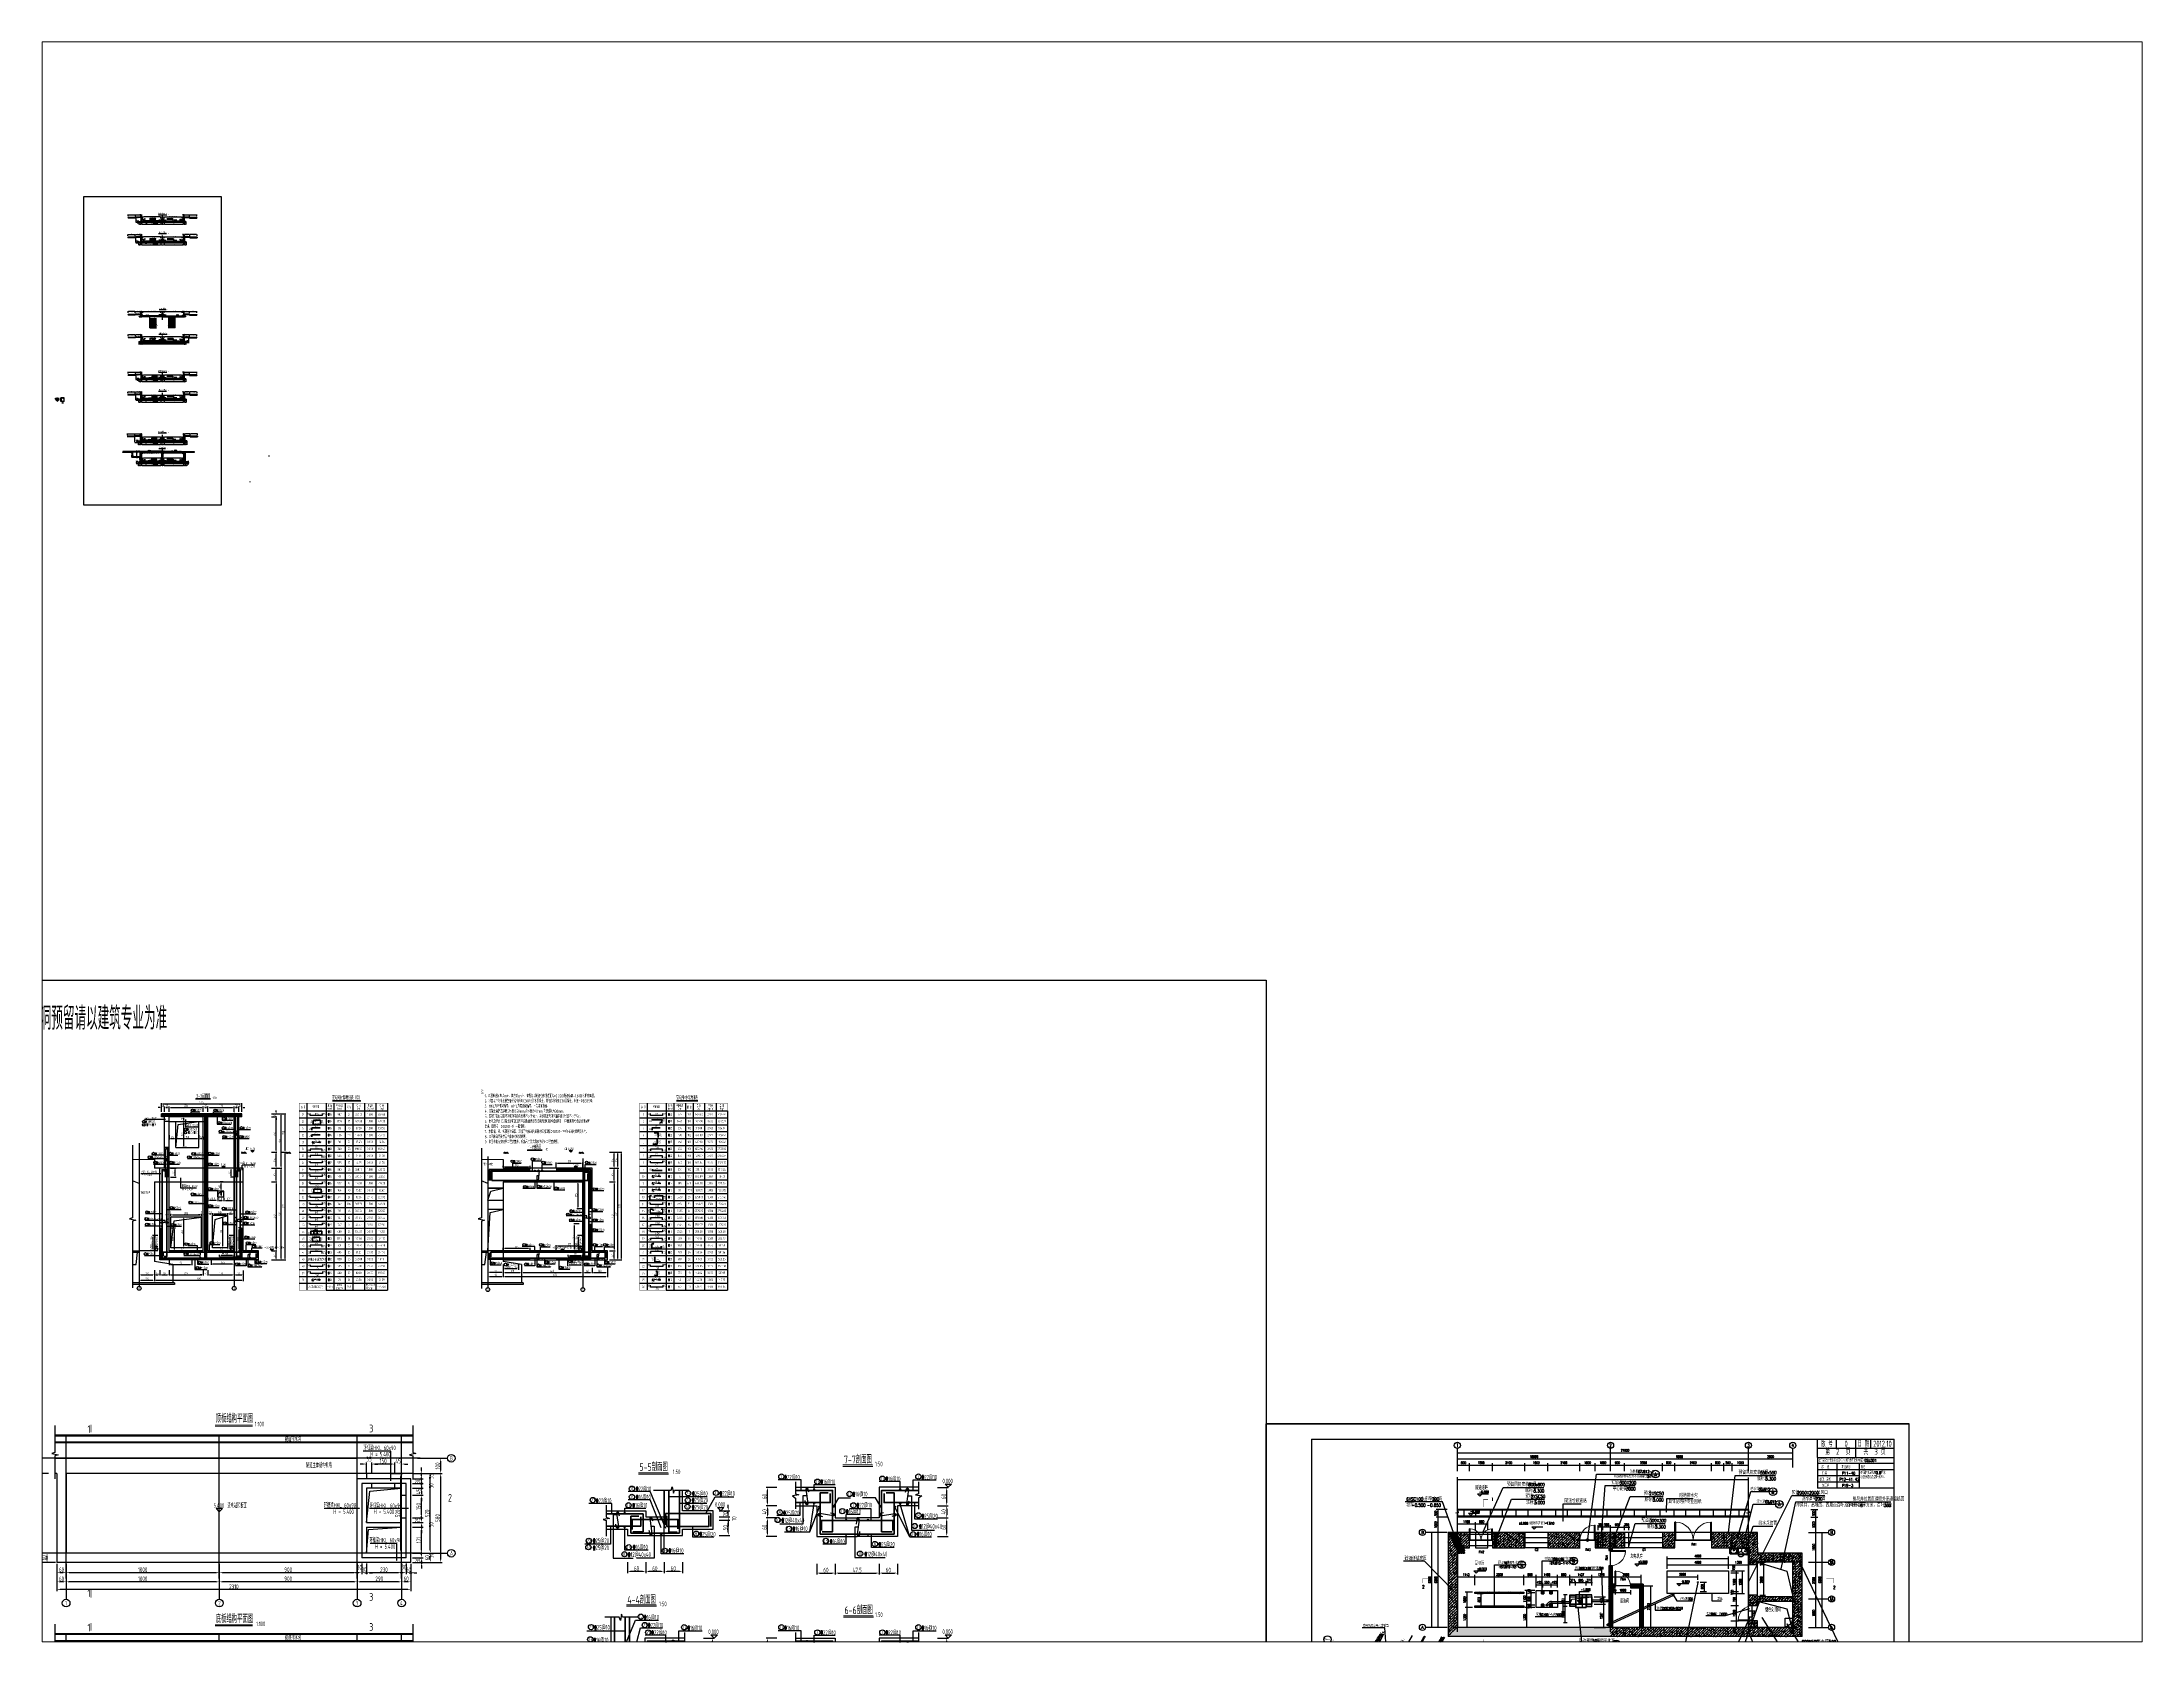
# Paper-space layout '布局2' of a CAD drawing. Header units: millimetres. Extents: x 1.05 to 9.45, y 0.8 to 7.2.
# The model-space entities are those that its viewports show. They can reach past a viewport. Long polylines and large blocks are cut down to what shows.
import ezdxf
from ezdxf.enums import TextEntityAlignment as Align

# ---------------------------------------------------------------- set-up
doc = ezdxf.new("R2010")
doc.units = ezdxf.units.MM
doc.header["$LTSCALE"] = 10
doc.header["$MEASUREMENT"] = 0
for name, pattern in [('ACAD_ISO02W100', [15, 12, -3]), ('ACAD_ISO04W100', [30, 24, -3, 0, -3]), ('CENTER', [50.8, 31.75, -6.35, 6.35, -6.35]), ('DASH', [0.35, 0.25, -0.1]), ('DASHED', [19.05, 12.7, -6.35]), ('DASHED2', [0.375, 0.25, -0.125]), ('DOTE', [2.42, 2, -0.2, 0.02, -0.2]), ('HIDDEN', [9.525, 6.35, -3.175])]:
    doc.linetypes.add(name, pattern=pattern)
for name, color, linetype in [('0-文字', 7, 'Continuous'), ('0-段落划分', 2, 'Continuous'), ('0新建线路', 7, 'Continuous'), ('0电气', 1, 'Continuous'), ('3', 3, 'Continuous'), ('AXIS', 3, 'Continuous'), ('AXIS_TEXT', 7, 'Continuous'), ('canshu', 1, 'Continuous'), ('DIM_ELEV', 3, 'Continuous'), ('DIM_IDEN', 3, 'Continuous'), ('DIM_LEAD', 3, 'Continuous'), ('DIM_SYMB', 3, 'Continuous'), ('DOTE', 1, 'Continuous'), ('E-SYST-DIM', 3, 'Continuous'), ('HIDE_B', 7, 'Continuous'), ('lk', 1, 'Continuous'), ('LMBG-数据', 7, 'Continuous'), ('PUB_DIM', 3, 'Continuous'), ('PUB_HATCH', 8, 'Continuous'), ('PUB_TEXT', 7, 'Continuous'), ('PUB_WALL', 9, 'Continuous'), ('ql', 7, 'Continuous'), ('QQ', 8, 'Continuous'), ('station', 6, 'Continuous'), ('TQ-TEXT', 7, 'Continuous'), ('WALL', 9, 'Continuous'), ('WALL-W', 2, 'Continuous'), ('WINDOW', 4, 'Continuous'), ('WINDOW_TEXT', 7, 'Continuous'), ('zhix', 5, 'ACAD_ISO04W100'), ('中心线', 3, 'ACAD_ISO04W100'), ('分隔带', 3, 'Continuous'), ('图框', 7, 'Continuous'), ('填充', 8, 'Continuous'), ('尺寸', 4, 'Continuous'), ('建筑', 2, 'Continuous'), ('指北针', 7, 'Continuous'), ('文字', 7, 'Continuous'), ('标注', 4, 'Continuous'), ('标注_桩号', 2, 'Continuous'), ('栏杆', 8, 'Continuous'), ('栏目', 3, 'Continuous'), ('桥-立柱', 5, 'Continuous'), ('桥梁', 6, 'Continuous'), ('次轮廓线', 7, 'Continuous'), ('电气设备布置', 4, 'Continuous'), ('粗虚线', 1, 'Continuous'), ('虚线', 2, 'ACAD_ISO02W100'), ('设备', 201, 'Continuous'), ('路基边线', 1, 'Continuous'), ('路面边线', 7, 'Continuous'), ('轮廓线', 1, 'Continuous'), ('页码', 3, 'Continuous')]:
    doc.layers.add(name, color=color, linetype=linetype)
doc.layers.add('钢筋', color=6, linetype='Continuous', lineweight=40)
doc.layers.add('隧道', color=6, linetype='Continuous', lineweight=5)
doc.styles.add('_TCH_AXIS', font='COMPLEX', dxfattribs={"bigfont": 'GBCBIG'})
doc.styles.add('_TCH_DIM', font='SIMPLEX', dxfattribs={"bigfont": 'GBCBIG'})
doc.styles.add('_TCH_LABEL', font='COMPLEX', dxfattribs={"bigfont": 'GBCBIG'})
doc.styles.add('_TCH_WINDOW', font='SIMPLEX', dxfattribs={"bigfont": 'GBCBIG'})
doc.styles.add('COMPLEX', font='COMPLEX')
doc.styles.add('DIM_FONT', font='SIMPLEX', dxfattribs={"width": 0.7, "bigfont": 'GBCBIG'})
doc.styles.add('GTF_XW', font='simplex1.shx', dxfattribs={"width": 0.7, "bigfont": 'hztxt.shx'})
doc.styles.add('HZTXT', font='SIMPLEX.shx', dxfattribs={"width": 0.8, "bigfont": 'gbhzfs.shx'})
doc.styles.get("Standard").update_dxf_attribs({"font": 'gbenor.shx', "width": 0.75, "bigfont": 'gbcbig.shx'})
doc.dimstyles.new('150', dxfattribs={"dimscale": 15, "dimtxt": 3, "dimasz": 2, "dimexe": 1, "dimexo": 1, "dimgap": 0.5, "dimtad": 1, "dimdec": 1, "dimdsep": 46, "dimtxsty": 'Standard', "dimcen": 0.5, "dimadec": 0, "dimazin": 0, "dimtfac": 1, "dimtdec": 1, "dimtofl": 0, "dimtmove": 2, "dimatfit": 3, "dimfxl": 0, "dimtolj": 1, "dimtzin": 0, "dimarcsym": 0})
doc.dimstyles.new('25', dxfattribs={"dimscale": 2.5, "dimtxt": 3, "dimasz": 2, "dimexe": 1, "dimexo": 1, "dimgap": 0.5, "dimtad": 1, "dimdec": 1, "dimdsep": 46, "dimtxsty": 'Standard', "dimcen": 0.5, "dimadec": 0, "dimazin": 0, "dimtfac": 1, "dimtdec": 1, "dimtofl": 0, "dimtmove": 2, "dimatfit": 3, "dimfxl": 0, "dimtolj": 1, "dimtzin": 0, "dimarcsym": 0})
doc.dimstyles.new('50', dxfattribs={"dimscale": 5, "dimtxt": 3, "dimasz": 2, "dimexe": 1, "dimexo": 1, "dimgap": 0.5, "dimtad": 1, "dimdec": 1, "dimdsep": 46, "dimtxsty": 'Standard', "dimcen": 0.5, "dimadec": 0, "dimazin": 0, "dimtfac": 1, "dimtdec": 1, "dimtofl": 0, "dimtmove": 2, "dimatfit": 3, "dimfxl": 0, "dimtolj": 1, "dimtzin": 0, "dimarcsym": 0})
doc.dimstyles.new('DIMN50', dxfattribs={"dimscale": 0.5, "dimtxt": 300, "dimasz": 100, "dimexe": 250, "dimexo": 300, "dimgap": 150, "dimtad": 1, "dimdec": 0, "dimzin": 0, "dimdsep": 46, "dimtxsty": 'DIM_FONT', "dimblk": 'ARCHTICK', "dimcen": 0.09, "dimclrt": 7, "dimazin": 2, "dimtfac": 1, "dimtdec": 0, "dimtix": 1, "dimtmove": 2, "dimatfit": 3, "dimldrblk": 'ARCHTICK', "dimfxl": 0, "dimtolj": 1, "dimtzin": 0, "dimarcsym": 0})
doc.dimstyles.get("Standard").update_dxf_attribs({"dimscale": 100, "dimtxt": 3, "dimasz": 2, "dimexe": 1, "dimexo": 1, "dimgap": 0.5, "dimtad": 1, "dimdec": 1, "dimlfac": 0.1, "dimdsep": 46, "dimtxsty": 'Standard', "dimcen": 0.5, "dimadec": 0, "dimazin": 0, "dimtfac": 1, "dimtdec": 1, "dimtofl": 0, "dimtmove": 2, "dimatfit": 3, "dimfxl": 0, "dimtolj": 1, "dimtzin": 0, "dimarcsym": 0})
pattern_1 = [(135, (2965.737, 0), (13.25825, 13.25825), [])]
pattern_2 = [(45, (-45736.04, -55239.7), (-88.38835, 88.38835), []), (50, (-45736.04, -55239.7), (358.6301, -31.37607), [37.5, -412.5]), (355, (-45736.04, -55239.7), (-69.3757, 376.0961), [30, -330]), (100.4514, (-45706.16, -55242.3), (289.2547, 344.7198), [31.8701, -350.57106]), (46.1842, (-45736.04, -55139.7), (533.6205, -82.7595), [56.25, -618.75]), (96.6356, (-45691.6, -55146.6), (467.3314, 487.059), [47.8051, -525.8565]), (351.1842, (-45736.04, -55139.7), (467.331, 487.0593), [45, -495]), (21, (-45686.04, -55164.7), (298.4535, -201.30945), [37.5, -412.5]), (326, (-45686.04, -55164.7), (121.6577, 362.575), [30, -330]), (71.4514, (-45661.17, -55181.48), (420.1113, 161.26525), [31.8701, -350.57106]), (37.5, (-45736.04, -55239.7), (6.07993, 166.44693), [0, -326, 0, -335, 0, -331.25]), (7.5, (-45736.04, -55239.7), (131.53477, 197.20586), [0, -191, 0, -318.5, 0, -126.25]), (327.5, (-45847.54, -55239.7), (266.91122, -11.27744), [0, -125, 0, -390, 0, -517.5]), (317.5, (-45897.54, -55239.7), (291.5931, 50.0525), [0, -162.5, 0, -259, 0, -367.5])]
pattern_3 = [(45, (-45736.045, -55191.95), (-47.0226, 47.0226), [])]

# ---------------------------------------------------------------- blocks, each defined once
blk = doc.blocks.new('*D1')
at = {"layer": 'Defpoints', "color": 0}
for p in [(-102, -675), (18, -535), (18, -793)]:
    blk.add_point(p, dxfattribs=at)
at = {"layer": '标注', "color": 0, "lineweight": -2}
for p, q in [((-102, -703), (-102, -808)), ((-72, -793), (-12, -793)), ((18, -703), (18, -808))]:
    blk.add_line(p, q, dxfattribs=at)
at = {"layer": '标注', "color": 0}
for points in [[(-72, -788), (-72, -798), (-102, -793)], [(-12, -788), (-12, -798), (18, -793)]]:
    blk.add_solid(points, dxfattribs=at)
at = {"layer": '标注', "color": 0, "insert": (-42, -763), "char_height": 45, "attachment_point": 5}
blk.add_mtext('\\A1;120', dxfattribs=at)
blk = doc.blocks.new('*D2')
at = {"layer": 'Defpoints', "color": 0}
for p in [(18, -535), (108, -475), (108, -793)]:
    blk.add_point(p, dxfattribs=at)
at = {"layer": '标注', "color": 0, "lineweight": -2}
for p, q in [((18, -703), (18, -808)), ((48, -793), (78, -793)), ((108, -703), (108, -808))]:
    blk.add_line(p, q, dxfattribs=at)
at = {"layer": '标注', "color": 0}
for points in [[(48, -788), (48, -798), (18, -793)], [(78, -788), (78, -798), (108, -793)]]:
    blk.add_solid(points, dxfattribs=at)
at = {"layer": '标注', "color": 0, "insert": (63, -763), "char_height": 45, "attachment_point": 5}
blk.add_mtext('\\A1;90', dxfattribs=at)
blk = doc.blocks.new('*D3')
at = {"layer": 'Defpoints', "color": 0}
for p in [(108, -475), (1383, -555), (1383, -793)]:
    blk.add_point(p, dxfattribs=at)
at = {"layer": '标注', "color": 0, "lineweight": -2}
for p, q in [((108, -703), (108, -808)), ((138, -793), (1353, -793)), ((1383, -703), (1383, -808))]:
    blk.add_line(p, q, dxfattribs=at)
at = {"layer": '标注', "color": 0}
for points in [[(138, -788), (138, -798), (108, -793)], [(1353, -788), (1353, -798), (1383, -793)]]:
    blk.add_solid(points, dxfattribs=at)
at = {"layer": '标注', "color": 0, "insert": (745, -763), "char_height": 45, "attachment_point": 5}
blk.add_mtext('\\A1;1275', dxfattribs=at)
blk = doc.blocks.new('*D4')
at = {"layer": 'Defpoints', "color": 0}
for p in [(1383, -555), (1583, -555), (1583, -793)]:
    blk.add_point(p, dxfattribs=at)
at = {"layer": '标注', "color": 0, "lineweight": -2}
for p, q in [((1383, -703), (1383, -808)), ((1413, -793), (1553, -793)), ((1583, -703), (1583, -808))]:
    blk.add_line(p, q, dxfattribs=at)
at = {"layer": '标注', "color": 0}
for points in [[(1413, -788), (1413, -798), (1383, -793)], [(1553, -788), (1553, -798), (1583, -793)]]:
    blk.add_solid(points, dxfattribs=at)
at = {"layer": '标注', "color": 0, "insert": (1483, -763), "char_height": 45, "attachment_point": 5}
blk.add_mtext('\\A1;200', dxfattribs=at)
blk = doc.blocks.new('*D5')
at = {"layer": 'Defpoints', "color": 0}
for p in [(1583, -555), (2858, -475), (2858, -793)]:
    blk.add_point(p, dxfattribs=at)
at = {"layer": '标注', "color": 0, "lineweight": -2}
for p, q in [((1583, -703), (1583, -808)), ((1613, -793), (2828, -793)), ((2858, -703), (2858, -808))]:
    blk.add_line(p, q, dxfattribs=at)
at = {"layer": '标注', "color": 0}
for points in [[(1613, -788), (1613, -798), (1583, -793)], [(2828, -788), (2828, -798), (2858, -793)]]:
    blk.add_solid(points, dxfattribs=at)
at = {"layer": '标注', "color": 0, "insert": (2220, -763), "char_height": 45, "attachment_point": 5}
blk.add_mtext('\\A1;1275', dxfattribs=at)
blk = doc.blocks.new('*D6')
at = {"layer": 'Defpoints', "color": 0}
for p in [(2858, -475), (2948, -535), (2948, -793)]:
    blk.add_point(p, dxfattribs=at)
at = {"layer": '标注', "color": 0, "lineweight": -2}
for p, q in [((2858, -703), (2858, -808)), ((2888, -793), (2918, -793)), ((2948, -703), (2948, -808))]:
    blk.add_line(p, q, dxfattribs=at)
at = {"layer": '标注', "color": 0}
for points in [[(2888, -788), (2888, -798), (2858, -793)], [(2918, -788), (2918, -798), (2948, -793)]]:
    blk.add_solid(points, dxfattribs=at)
at = {"layer": '标注', "color": 0, "insert": (2903, -763), "char_height": 45, "attachment_point": 5}
blk.add_mtext('\\A1;90', dxfattribs=at)
blk = doc.blocks.new('*D7')
at = {"layer": 'Defpoints', "color": 0}
for p in [(2948, -535), (3068, -675), (3068, -793)]:
    blk.add_point(p, dxfattribs=at)
at = {"layer": '标注', "color": 0, "lineweight": -2}
for p, q in [((2948, -703), (2948, -808)), ((2978, -793), (3038, -793)), ((3068, -703), (3068, -808))]:
    blk.add_line(p, q, dxfattribs=at)
at = {"layer": '标注', "color": 0}
for points in [[(2978, -788), (2978, -798), (2948, -793)], [(3038, -788), (3038, -798), (3068, -793)]]:
    blk.add_solid(points, dxfattribs=at)
at = {"layer": '标注', "color": 0, "insert": (3008, -763), "char_height": 45, "attachment_point": 5}
blk.add_mtext('\\A1;120', dxfattribs=at)
blk = doc.blocks.new('*D8')
at = {"layer": 'Defpoints', "color": 0}
for p in [(-200, -555), (-102, -555), (-102, -675)]:
    blk.add_point(p, dxfattribs=at)
at = {"layer": '标注', "color": 0, "lineweight": -2}
for p, q in [((-117, -555), (-215, -555)), ((-117, -675), (-215, -675)), ((-200, -645), (-200, -585))]:
    blk.add_line(p, q, dxfattribs=at)
at = {"layer": '标注', "color": 0}
for points in [[(-205, -585), (-195, -585), (-200, -555)], [(-205, -645), (-195, -645), (-200, -675)]]:
    blk.add_solid(points, dxfattribs=at)
at = {"layer": '标注', "color": 0, "insert": (-230, -615), "char_height": 45, "attachment_point": 5, "rotation": 90}
blk.add_mtext('\\A1;120', dxfattribs=at)
blk = doc.blocks.new('*D9')
at = {"layer": 'Defpoints', "color": 0}
for p in [(-200, -535), (-102, -555), (18, -535)]:
    blk.add_point(p, dxfattribs=at)
at = {"layer": '标注', "color": 0, "lineweight": -2}
for p, q in [((-110, -535), (-215, -535)), ((-117, -555), (-215, -555)), ((-200, -505), (-200, -475)), ((-200, -585), (-200, -615))]:
    blk.add_line(p, q, dxfattribs=at)
at = {"layer": '标注', "color": 0}
for points in [[(-205, -505), (-195, -505), (-200, -535)], [(-205, -585), (-195, -585), (-200, -555)]]:
    blk.add_solid(points, dxfattribs=at)
at = {"layer": '标注', "color": 0, "insert": (-249, -545), "char_height": 45, "attachment_point": 5, "rotation": 90}
blk.add_mtext('\\A1;20', dxfattribs=at)
blk = doc.blocks.new('*D10')
at = {"color": 0, "lineweight": -2}
for p, q in [((346, -555), (451, -555)), ((346, -675), (451, -675)), ((436, -585), (436, -645))]:
    blk.add_line(p, q, dxfattribs=at)
at = {"color": 0}
for points in [[(431, -585), (441, -585), (436, -555)], [(431, -645), (441, -645), (436, -675)]]:
    blk.add_solid(points, dxfattribs=at)
at = {"layer": 'Defpoints', "color": 0}
for p in [(-112, -675), (127, -555), (436, -675)]:
    blk.add_point(p, dxfattribs=at)
at = {"color": 0, "insert": (406, -615), "char_height": 45, "attachment_point": 5, "rotation": 90}
blk.add_mtext('\\A1;120', dxfattribs=at)
blk = doc.blocks.new('*D11')
at = {"color": 0, "lineweight": -2}
for p, q in [((18, -173), (18, -68)), ((48, -83), (78, -83)), ((108, -173), (108, -68))]:
    blk.add_line(p, q, dxfattribs=at)
at = {"color": 0}
for points in [[(48, -78), (48, -88), (18, -83)], [(78, -78), (78, -88), (108, -83)]]:
    blk.add_solid(points, dxfattribs=at)
at = {"layer": 'Defpoints', "color": 0}
for p in [(18, -225), (108, -83), (108, -225)]:
    blk.add_point(p, dxfattribs=at)
at = {"color": 0, "insert": (63, -53), "char_height": 45, "attachment_point": 5}
blk.add_mtext('\\A1;90', dxfattribs=at)
blk = doc.blocks.new('*D12')
at = {"layer": 'Defpoints', "color": 0}
for p in [(108, -475), (208, -297), (208, -465)]:
    blk.add_point(p, dxfattribs=at)
at = {"layer": '标注', "color": 0, "lineweight": -2}
for p, q in [((108, -387), (108, -282)), ((138, -297), (178, -297)), ((208, -387), (208, -282))]:
    blk.add_line(p, q, dxfattribs=at)
at = {"layer": '标注', "color": 0}
for points in [[(138, -292), (138, -302), (108, -297)], [(178, -292), (178, -302), (208, -297)]]:
    blk.add_solid(points, dxfattribs=at)
at = {"layer": '标注', "color": 0, "insert": (158, -267), "char_height": 45, "attachment_point": 5}
blk.add_mtext('\\A1;100', dxfattribs=at)
blk = doc.blocks.new('*D13')
at = {"layer": 'Defpoints', "color": 0}
for p in [(208, -465), (1383, -297), (1383, -491)]:
    blk.add_point(p, dxfattribs=at)
at = {"layer": '标注', "color": 0, "lineweight": -2}
for p, q in [((208, -387), (208, -282)), ((238, -297), (1353, -297)), ((1383, -387), (1383, -282))]:
    blk.add_line(p, q, dxfattribs=at)
at = {"layer": '标注', "color": 0}
for points in [[(238, -292), (238, -302), (208, -297)], [(1353, -292), (1353, -302), (1383, -297)]]:
    blk.add_solid(points, dxfattribs=at)
at = {"layer": '标注', "color": 0, "insert": (795, -267), "char_height": 45, "attachment_point": 5}
blk.add_mtext('\\A1;50+375+2x350+50=1175', dxfattribs=at)
blk = doc.blocks.new('*D14')
at = {"layer": 'Defpoints', "color": 0}
for p in [(1383, -491), (1583, -297), (1583, -491)]:
    blk.add_point(p, dxfattribs=at)
at = {"layer": '标注', "color": 0, "lineweight": -2}
for p, q in [((1383, -387), (1383, -282)), ((1413, -297), (1553, -297)), ((1583, -387), (1583, -282))]:
    blk.add_line(p, q, dxfattribs=at)
at = {"layer": '标注', "color": 0}
for points in [[(1413, -292), (1413, -302), (1383, -297)], [(1553, -292), (1553, -302), (1583, -297)]]:
    blk.add_solid(points, dxfattribs=at)
at = {"layer": '标注', "color": 0, "insert": (1483, -267), "char_height": 45, "attachment_point": 5}
blk.add_mtext('\\A1;200', dxfattribs=at)
blk = doc.blocks.new('*D15')
at = {"layer": 'Defpoints', "color": 0}
for p in [(2858, -465), (2948, -83), (2948, -535)]:
    blk.add_point(p, dxfattribs=at)
at = {"layer": '标注', "color": 0, "lineweight": -2}
for p, q in [((2858, -173), (2858, -68)), ((2888, -83), (2918, -83)), ((2948, -173), (2948, -68))]:
    blk.add_line(p, q, dxfattribs=at)
at = {"layer": '标注', "color": 0}
for points in [[(2888, -78), (2888, -88), (2858, -83)], [(2918, -78), (2918, -88), (2948, -83)]]:
    blk.add_solid(points, dxfattribs=at)
at = {"layer": '标注', "color": 0, "insert": (2903, -53), "char_height": 45, "attachment_point": 5}
blk.add_mtext('\\A1;90', dxfattribs=at)
blk = doc.blocks.new('*D16')
at = {"layer": 'Defpoints', "color": 0}
for p in [(1583, -525), (2758, -297), (2758, -465)]:
    blk.add_point(p, dxfattribs=at)
at = {"layer": '标注', "color": 0, "lineweight": -2}
for p, q in [((1583, -387), (1583, -282)), ((1613, -297), (2728, -297)), ((2758, -387), (2758, -282))]:
    blk.add_line(p, q, dxfattribs=at)
at = {"layer": '标注', "color": 0}
for points in [[(1613, -292), (1613, -302), (1583, -297)], [(2728, -292), (2728, -302), (2758, -297)]]:
    blk.add_solid(points, dxfattribs=at)
at = {"layer": '标注', "color": 0, "insert": (2170, -267), "char_height": 45, "attachment_point": 5}
blk.add_mtext('\\A1;50+375+2x350+50=1175', dxfattribs=at)
blk = doc.blocks.new('*D17')
at = {"layer": 'Defpoints', "color": 0}
for p in [(2758, -465), (2858, -297), (2858, -465)]:
    blk.add_point(p, dxfattribs=at)
at = {"layer": '标注', "color": 0, "lineweight": -2}
for p, q in [((2758, -387), (2758, -282)), ((2788, -297), (2828, -297)), ((2858, -387), (2858, -282))]:
    blk.add_line(p, q, dxfattribs=at)
at = {"layer": '标注', "color": 0}
for points in [[(2788, -292), (2788, -302), (2758, -297)], [(2828, -292), (2828, -302), (2858, -297)]]:
    blk.add_solid(points, dxfattribs=at)
at = {"layer": '标注', "color": 0, "insert": (2808, -267), "char_height": 45, "attachment_point": 5}
blk.add_mtext('\\A1;100', dxfattribs=at)
blk = doc.blocks.new('*D18')
at = {"layer": 'Defpoints', "color": 0}
for p in [(-112, -2046), (8, -1906), (8, -2163)]:
    blk.add_point(p, dxfattribs=at)
at = {"layer": '标注', "color": 0, "lineweight": -2}
for p, q in [((-112, -2073), (-112, -2178)), ((-82, -2163), (-22, -2163)), ((8, -2073), (8, -2178))]:
    blk.add_line(p, q, dxfattribs=at)
at = {"layer": '标注', "color": 0}
for points in [[(-82, -2158), (-82, -2168), (-112, -2163)], [(-22, -2158), (-22, -2168), (8, -2163)]]:
    blk.add_solid(points, dxfattribs=at)
at = {"layer": '标注', "color": 0, "insert": (-52, -2133), "char_height": 45, "attachment_point": 5}
blk.add_mtext('\\A1;120', dxfattribs=at)
blk = doc.blocks.new('*D23')
at = {"layer": 'Defpoints', "color": 0}
for p in [(8, -1906), (108, -1846), (108, -2163)]:
    blk.add_point(p, dxfattribs=at)
at = {"layer": '标注', "color": 0, "lineweight": -2}
for p, q in [((8, -2073), (8, -2178)), ((38, -2163), (78, -2163)), ((108, -2073), (108, -2178))]:
    blk.add_line(p, q, dxfattribs=at)
at = {"layer": '标注', "color": 0}
for points in [[(38, -2158), (38, -2168), (8, -2163)], [(78, -2158), (78, -2168), (108, -2163)]]:
    blk.add_solid(points, dxfattribs=at)
at = {"layer": '标注', "color": 0, "insert": (58, -2133), "char_height": 45, "attachment_point": 5}
blk.add_mtext('\\A1;100', dxfattribs=at)
blk = doc.blocks.new('*D24')
at = {"layer": 'Defpoints', "color": 0}
for p in [(108, -1846), (1398, -1925), (1398, -2163)]:
    blk.add_point(p, dxfattribs=at)
at = {"layer": '标注', "color": 0, "lineweight": -2}
for p, q in [((108, -2073), (108, -2178)), ((138, -2163), (1368, -2163)), ((1398, -2073), (1398, -2178))]:
    blk.add_line(p, q, dxfattribs=at)
at = {"layer": '标注', "color": 0}
for points in [[(138, -2158), (138, -2168), (108, -2163)], [(1368, -2158), (1368, -2168), (1398, -2163)]]:
    blk.add_solid(points, dxfattribs=at)
at = {"layer": '标注', "color": 0, "insert": (753, -2133), "char_height": 45, "attachment_point": 5}
blk.add_mtext('\\A1;1290', dxfattribs=at)
blk = doc.blocks.new('*D25')
at = {"layer": 'Defpoints', "color": 0}
for p in [(1443, -1876), (1523, -1876), (1523, -2163)]:
    blk.add_point(p, dxfattribs=at)
at = {"layer": '标注', "color": 0, "lineweight": -2}
for p, q in [((1443, -2073), (1443, -2178)), ((1473, -2163), (1493, -2163)), ((1523, -2073), (1523, -2178))]:
    blk.add_line(p, q, dxfattribs=at)
at = {"layer": '标注', "color": 0}
for points in [[(1473, -2158), (1473, -2168), (1443, -2163)], [(1493, -2158), (1493, -2168), (1523, -2163)]]:
    blk.add_solid(points, dxfattribs=at)
at = {"layer": '标注', "color": 0, "insert": (1483, -2133), "char_height": 45, "attachment_point": 5}
blk.add_mtext('\\A1;80', dxfattribs=at)
blk = doc.blocks.new('*D26')
at = {"layer": 'Defpoints', "color": 0}
for p in [(1568, -1925), (2858, -1846), (2858, -2163)]:
    blk.add_point(p, dxfattribs=at)
at = {"layer": '标注', "color": 0, "lineweight": -2}
for p, q in [((1568, -2073), (1568, -2178)), ((1598, -2163), (2828, -2163)), ((2858, -2073), (2858, -2178))]:
    blk.add_line(p, q, dxfattribs=at)
at = {"layer": '标注', "color": 0}
for points in [[(1598, -2158), (1598, -2168), (1568, -2163)], [(2828, -2158), (2828, -2168), (2858, -2163)]]:
    blk.add_solid(points, dxfattribs=at)
at = {"layer": '标注', "color": 0, "insert": (2213, -2133), "char_height": 45, "attachment_point": 5}
blk.add_mtext('\\A1;1290', dxfattribs=at)
blk = doc.blocks.new('*D27')
at = {"layer": 'Defpoints', "color": 0}
for p in [(2858, -1846), (2958, -1906), (2958, -2163)]:
    blk.add_point(p, dxfattribs=at)
at = {"layer": '标注', "color": 0, "lineweight": -2}
for p, q in [((2858, -2073), (2858, -2178)), ((2888, -2163), (2928, -2163)), ((2958, -2073), (2958, -2178))]:
    blk.add_line(p, q, dxfattribs=at)
at = {"layer": '标注', "color": 0}
for points in [[(2888, -2158), (2888, -2168), (2858, -2163)], [(2928, -2158), (2928, -2168), (2958, -2163)]]:
    blk.add_solid(points, dxfattribs=at)
at = {"layer": '标注', "color": 0, "insert": (2908, -2133), "char_height": 45, "attachment_point": 5}
blk.add_mtext('\\A1;100', dxfattribs=at)
blk = doc.blocks.new('*D28')
at = {"layer": 'Defpoints', "color": 0}
for p in [(2958, -1906), (3078, -2046), (3078, -2163)]:
    blk.add_point(p, dxfattribs=at)
at = {"layer": '标注', "color": 0, "lineweight": -2}
for p, q in [((2958, -2073), (2958, -2178)), ((2988, -2163), (3048, -2163)), ((3078, -2073), (3078, -2178))]:
    blk.add_line(p, q, dxfattribs=at)
at = {"layer": '标注', "color": 0}
for points in [[(2988, -2158), (2988, -2168), (2958, -2163)], [(3048, -2158), (3048, -2168), (3078, -2163)]]:
    blk.add_solid(points, dxfattribs=at)
at = {"layer": '标注', "color": 0, "insert": (3018, -2133), "char_height": 45, "attachment_point": 5}
blk.add_mtext('\\A1;120', dxfattribs=at)
blk = doc.blocks.new('*D29')
at = {"layer": 'Defpoints', "color": 0}
for p in [(-210, -1926), (-112, -1926), (-112, -2046)]:
    blk.add_point(p, dxfattribs=at)
at = {"layer": '标注', "color": 0, "lineweight": -2}
for p, q in [((-127, -1926), (-225, -1926)), ((-127, -2046), (-225, -2046)), ((-210, -2016), (-210, -1956))]:
    blk.add_line(p, q, dxfattribs=at)
at = {"layer": '标注', "color": 0}
for points in [[(-215, -1956), (-205, -1956), (-210, -1926)], [(-215, -2016), (-205, -2016), (-210, -2046)]]:
    blk.add_solid(points, dxfattribs=at)
at = {"layer": '标注', "color": 0, "insert": (-240, -1986), "char_height": 45, "attachment_point": 5, "rotation": 90}
blk.add_mtext('\\A1;120', dxfattribs=at)
blk = doc.blocks.new('*D30')
at = {"layer": 'Defpoints', "color": 0}
for p in [(-210, -1906), (-112, -1926), (8, -1906)]:
    blk.add_point(p, dxfattribs=at)
at = {"layer": '标注', "color": 0, "lineweight": -2}
for p, q in [((-120, -1906), (-225, -1906)), ((-127, -1926), (-225, -1926)), ((-210, -1876), (-210, -1846)), ((-210, -1956), (-210, -1986))]:
    blk.add_line(p, q, dxfattribs=at)
at = {"layer": '标注', "color": 0}
for points in [[(-215, -1876), (-205, -1876), (-210, -1906)], [(-215, -1956), (-205, -1956), (-210, -1926)]]:
    blk.add_solid(points, dxfattribs=at)
at = {"layer": '标注', "color": 0, "insert": (-259, -1916), "char_height": 45, "attachment_point": 5, "rotation": 90}
blk.add_mtext('\\A1;20', dxfattribs=at)
blk = doc.blocks.new('*D31')
at = {"color": 0, "lineweight": -2}
for p, q in [((346, -1926), (451, -1926)), ((346, -2046), (451, -2046)), ((436, -1956), (436, -2016))]:
    blk.add_line(p, q, dxfattribs=at)
at = {"color": 0}
for points in [[(431, -1956), (441, -1956), (436, -1926)], [(431, -2016), (441, -2016), (436, -2046)]]:
    blk.add_solid(points, dxfattribs=at)
at = {"layer": 'Defpoints', "color": 0}
for p in [(-122, -2046), (127, -1926), (436, -2046)]:
    blk.add_point(p, dxfattribs=at)
at = {"color": 0, "insert": (406, -1986), "char_height": 45, "attachment_point": 5, "rotation": 90}
blk.add_mtext('\\A1;120', dxfattribs=at)
blk = doc.blocks.new('*D19')
at = {"layer": 'Defpoints', "color": 0}
for p in [(108, -1846), (208, -1668), (208, -1836)]:
    blk.add_point(p, dxfattribs=at)
at = {"layer": '标注', "color": 0, "lineweight": -2}
for p, q in [((108, -1758), (108, -1653)), ((138, -1668), (178, -1668)), ((208, -1758), (208, -1653))]:
    blk.add_line(p, q, dxfattribs=at)
at = {"layer": '标注', "color": 0}
for points in [[(138, -1663), (138, -1673), (108, -1668)], [(178, -1663), (178, -1673), (208, -1668)]]:
    blk.add_solid(points, dxfattribs=at)
at = {"layer": '标注', "color": 0, "insert": (158, -1638), "char_height": 45, "attachment_point": 5}
blk.add_mtext('\\A1;100', dxfattribs=at)
blk = doc.blocks.new('*D20')
at = {"layer": 'Defpoints', "color": 0}
for p in [(208, -1836), (1393, -1668), (1393, -1862)]:
    blk.add_point(p, dxfattribs=at)
at = {"layer": '标注', "color": 0, "lineweight": -2}
for p, q in [((208, -1758), (208, -1653)), ((238, -1668), (1363, -1668)), ((1393, -1758), (1393, -1653))]:
    blk.add_line(p, q, dxfattribs=at)
at = {"layer": '标注', "color": 0}
for points in [[(238, -1663), (238, -1673), (208, -1668)], [(1363, -1663), (1363, -1673), (1393, -1668)]]:
    blk.add_solid(points, dxfattribs=at)
at = {"layer": '标注', "color": 0, "insert": (800, -1638), "char_height": 45, "attachment_point": 5}
blk.add_mtext('\\A1;1185', dxfattribs=at)
blk = doc.blocks.new('*D21')
at = {"layer": 'Defpoints', "color": 0}
for p in [(1573, -1862), (2758, -1668), (2758, -1836)]:
    blk.add_point(p, dxfattribs=at)
at = {"layer": '标注', "color": 0, "lineweight": -2}
for p, q in [((1573, -1758), (1573, -1653)), ((1603, -1668), (2728, -1668)), ((2758, -1758), (2758, -1653))]:
    blk.add_line(p, q, dxfattribs=at)
at = {"layer": '标注', "color": 0}
for points in [[(1603, -1663), (1603, -1673), (1573, -1668)], [(2728, -1663), (2728, -1673), (2758, -1668)]]:
    blk.add_solid(points, dxfattribs=at)
at = {"layer": '标注', "color": 0, "insert": (2165, -1638), "char_height": 45, "attachment_point": 5}
blk.add_mtext('\\A1;1185', dxfattribs=at)
blk = doc.blocks.new('*D22')
at = {"layer": 'Defpoints', "color": 0}
for p in [(2758, -1836), (2858, -1668), (2858, -1836)]:
    blk.add_point(p, dxfattribs=at)
at = {"layer": '标注', "color": 0, "lineweight": -2}
for p, q in [((2758, -1758), (2758, -1653)), ((2788, -1668), (2828, -1668)), ((2858, -1758), (2858, -1653))]:
    blk.add_line(p, q, dxfattribs=at)
at = {"layer": '标注', "color": 0}
for points in [[(2788, -1663), (2788, -1673), (2758, -1668)], [(2828, -1663), (2828, -1673), (2858, -1668)]]:
    blk.add_solid(points, dxfattribs=at)
at = {"layer": '标注', "color": 0, "insert": (2808, -1638), "char_height": 45, "attachment_point": 5}
blk.add_mtext('\\A1;100', dxfattribs=at)
blk = doc.blocks.new('箭头')
at = {"layer": '尺寸'}
blk.add_hatch(color=256, dxfattribs=at).paths.add_polyline_path([(0, 0), (-0.3, 0.6), (-3.6, 0)])
for p, q in [((-3.6, 0), (-0.3, 0.6)), ((-3.6, 0), (7.7, 0)), ((-0.3, 0.6), (0, 0))]:
    blk.add_line(p, q, dxfattribs=at)
blk = doc.blocks.new('*D33')
at = {"color": 0, "lineweight": -2}
for p, q in [((788, -1224), (893, -1222)), ((791, -1344), (896, -1342)), ((880, -1312), (879, -1252))]:
    blk.add_line(p, q, dxfattribs=at)
at = {"color": 0}
for points in [[(884, -1252), (874, -1252), (878, -1222)], [(885, -1312), (875, -1312), (881, -1342)]]:
    blk.add_solid(points, dxfattribs=at)
at = {"layer": 'Defpoints', "color": 0}
for p in [(773, -1224), (775, -1344), (878, -1222)]:
    blk.add_point(p, dxfattribs=at)
at = {"color": 0, "insert": (910, -1282), "char_height": 45, "attachment_point": 5, "rotation": 271.14576}
blk.add_mtext('\\A1;120', dxfattribs=at)
blk = doc.blocks.new('*D34')
at = {"color": 0, "lineweight": -2}
for p, q in [((2167, -1344), (2062, -1342)), ((2170, -1224), (2065, -1222)), ((2078, -1312), (2079, -1252))]:
    blk.add_line(p, q, dxfattribs=at)
at = {"color": 0}
for points in [[(2073, -1312), (2083, -1312), (2077, -1342)], [(2074, -1252), (2084, -1252), (2080, -1222)]]:
    blk.add_solid(points, dxfattribs=at)
at = {"layer": 'Defpoints', "color": 0}
for p in [(2080, -1222), (2190, -1344), (2193, -1224)]:
    blk.add_point(p, dxfattribs=at)
at = {"color": 0, "insert": (2048, -1281), "char_height": 45, "attachment_point": 5, "rotation": 88.85424}
blk.add_mtext('\\A1;120', dxfattribs=at)
blk = doc.blocks.new('*D35')
at = {"color": 0, "lineweight": -2}
for p, q in [((8, -1758), (8, -1653)), ((78, -1668), (38, -1668)), ((108, -1758), (108, -1653))]:
    blk.add_line(p, q, dxfattribs=at)
at = {"color": 0}
for points in [[(38, -1663), (38, -1673), (8, -1668)], [(78, -1663), (78, -1673), (108, -1668)]]:
    blk.add_solid(points, dxfattribs=at)
at = {"layer": 'Defpoints', "color": 0}
for p in [(8, -1668), (8, -1906), (108, -1836)]:
    blk.add_point(p, dxfattribs=at)
at = {"color": 0, "insert": (58, -1638), "char_height": 45, "attachment_point": 5}
blk.add_mtext('\\A1;100', dxfattribs=at)
blk = doc.blocks.new('*D36')
at = {"color": 0, "lineweight": -2}
for p, q in [((2858, -1758), (2858, -1653)), ((2888, -1668), (2928, -1668)), ((2958, -1758), (2958, -1653))]:
    blk.add_line(p, q, dxfattribs=at)
at = {"color": 0}
for points in [[(2888, -1663), (2888, -1673), (2858, -1668)], [(2928, -1663), (2928, -1673), (2958, -1668)]]:
    blk.add_solid(points, dxfattribs=at)
at = {"layer": 'Defpoints', "color": 0}
for p in [(2858, -1836), (2958, -1668), (2958, -1906)]:
    blk.add_point(p, dxfattribs=at)
at = {"color": 0, "insert": (2908, -1638), "char_height": 45, "attachment_point": 5}
blk.add_mtext('\\A1;100', dxfattribs=at)
blk = doc.blocks.new('*D37')
at = {"color": 0, "lineweight": -2}
for p, q in [((3096, -1906), (3201, -1906)), ((3096, -1926), (3201, -1926)), ((3186, -1876), (3186, -1846)), ((3186, -1956), (3186, -1986))]:
    blk.add_line(p, q, dxfattribs=at)
at = {"color": 0}
for points in [[(3181, -1876), (3191, -1876), (3186, -1906)], [(3181, -1956), (3191, -1956), (3186, -1926)]]:
    blk.add_solid(points, dxfattribs=at)
at = {"layer": 'Defpoints', "color": 0}
for p in [(2958, -1906), (3078, -1926), (3186, -1906)]:
    blk.add_point(p, dxfattribs=at)
at = {"color": 0, "insert": (3154, -1877), "char_height": 45, "attachment_point": 5, "rotation": 90}
blk.add_mtext('\\A1;20', dxfattribs=at)
blk = doc.blocks.new('*D38')
at = {"color": 0, "lineweight": -2}
for p, q in [((3096, -1926), (3201, -1926)), ((3103, -2046), (3201, -2046)), ((3186, -1956), (3186, -2016))]:
    blk.add_line(p, q, dxfattribs=at)
at = {"color": 0}
for points in [[(3181, -1956), (3191, -1956), (3186, -1926)], [(3181, -2016), (3191, -2016), (3186, -2046)]]:
    blk.add_solid(points, dxfattribs=at)
at = {"layer": 'Defpoints', "color": 0}
for p in [(3078, -1926), (3088, -2046), (3186, -2046)]:
    blk.add_point(p, dxfattribs=at)
at = {"color": 0, "insert": (3156, -1986), "char_height": 45, "attachment_point": 5, "rotation": 90}
blk.add_mtext('\\A1;120', dxfattribs=at)
blk = doc.blocks.new('*D39')
at = {"color": 0, "lineweight": -2}
for p, q in [((-111, -1289), (-216, -1289)), ((-201, -1559), (-201, -1319)), ((-111, -1589), (-216, -1589))]:
    blk.add_line(p, q, dxfattribs=at)
at = {"color": 0}
for points in [[(-206, -1319), (-196, -1319), (-201, -1289)], [(-206, -1559), (-196, -1559), (-201, -1589)]]:
    blk.add_solid(points, dxfattribs=at)
at = {"layer": 'Defpoints', "color": 0}
for p in [(-201, -1289), (-12, -1289), (-12, -1589)]:
    blk.add_point(p, dxfattribs=at)
at = {"color": 0, "insert": (-231, -1439), "char_height": 45, "attachment_point": 5, "rotation": 90}
blk.add_mtext('\\A1;300', dxfattribs=at)
blk = doc.blocks.new('*D40')
at = {"color": 0, "lineweight": -2}
for p, q in [((-537, -1522), (-567, -1522)), ((-507, -1612), (-507, -1507)), ((-467, -1554), (-467, -1507)), ((-437, -1522), (-407, -1522))]:
    blk.add_line(p, q, dxfattribs=at)
at = {"color": 0}
for points in [[(-537, -1517), (-537, -1527), (-507, -1522)], [(-437, -1517), (-437, -1527), (-467, -1522)]]:
    blk.add_solid(points, dxfattribs=at)
at = {"layer": 'Defpoints', "color": 0}
for p in [(-507, -1522), (-507, -1629), (-467, -1569)]:
    blk.add_point(p, dxfattribs=at)
at = {"color": 0, "insert": (-487, -1473), "char_height": 45, "attachment_point": 5}
blk.add_mtext('\\A1;40', dxfattribs=at)
blk = doc.blocks.new('*D41')
at = {"layer": 'Defpoints', "color": 0}
for p in [(-72, 2094), (48, 2194), (48, 1979)]:
    blk.add_point(p, dxfattribs=at)
at = {"layer": '标注', "color": 0, "lineweight": -2}
for p, q in [((-72, 2069), (-72, 1964)), ((-42, 1979), (18, 1979)), ((48, 2069), (48, 1964))]:
    blk.add_line(p, q, dxfattribs=at)
at = {"layer": '标注', "color": 0}
for points in [[(-42, 1984), (-42, 1974), (-72, 1979)], [(18, 1984), (18, 1974), (48, 1979)]]:
    blk.add_solid(points, dxfattribs=at)
at = {"layer": '标注', "color": 0, "insert": (-12, 2009), "char_height": 45, "attachment_point": 5}
blk.add_mtext('\\A1;120', dxfattribs=at)
blk = doc.blocks.new('*D42')
at = {"layer": 'Defpoints', "color": 0}
for p in [(48, 2194), (108, 2254), (108, 1979)]:
    blk.add_point(p, dxfattribs=at)
at = {"layer": '标注', "color": 0, "lineweight": -2}
for p, q in [((18, 1979), (-12, 1979)), ((48, 2069), (48, 1964)), ((108, 2069), (108, 1964)), ((138, 1979), (168, 1979))]:
    blk.add_line(p, q, dxfattribs=at)
at = {"layer": '标注', "color": 0}
for points in [[(18, 1984), (18, 1974), (48, 1979)], [(138, 1984), (138, 1974), (108, 1979)]]:
    blk.add_solid(points, dxfattribs=at)
at = {"layer": '标注', "color": 0, "insert": (78, 2009), "char_height": 45, "attachment_point": 5}
blk.add_mtext('\\A1;60', dxfattribs=at)
blk = doc.blocks.new('*D43')
at = {"layer": 'Defpoints', "color": 0}
for p in [(108, 2254), (1383, 2174), (1383, 1979)]:
    blk.add_point(p, dxfattribs=at)
at = {"layer": '标注', "color": 0, "lineweight": -2}
for p, q in [((108, 2069), (108, 1964)), ((138, 1979), (1353, 1979)), ((1383, 2069), (1383, 1964))]:
    blk.add_line(p, q, dxfattribs=at)
at = {"layer": '标注', "color": 0}
for points in [[(138, 1984), (138, 1974), (108, 1979)], [(1353, 1984), (1353, 1974), (1383, 1979)]]:
    blk.add_solid(points, dxfattribs=at)
at = {"layer": '标注', "color": 0, "insert": (745, 2009), "char_height": 45, "attachment_point": 5}
blk.add_mtext('\\A1;1275', dxfattribs=at)
blk = doc.blocks.new('*D44')
at = {"layer": 'Defpoints', "color": 0}
for p in [(1383, 2174), (1583, 2174), (1583, 1979)]:
    blk.add_point(p, dxfattribs=at)
at = {"layer": '标注', "color": 0, "lineweight": -2}
for p, q in [((1383, 2069), (1383, 1964)), ((1413, 1979), (1553, 1979)), ((1583, 2069), (1583, 1964))]:
    blk.add_line(p, q, dxfattribs=at)
at = {"layer": '标注', "color": 0}
for points in [[(1413, 1984), (1413, 1974), (1383, 1979)], [(1553, 1984), (1553, 1974), (1583, 1979)]]:
    blk.add_solid(points, dxfattribs=at)
at = {"layer": '标注', "color": 0, "insert": (1483, 2009), "char_height": 45, "attachment_point": 5}
blk.add_mtext('\\A1;200', dxfattribs=at)
blk = doc.blocks.new('*D45')
at = {"layer": 'Defpoints', "color": 0}
for p in [(1583, 2174), (2858, 2254), (2858, 1979)]:
    blk.add_point(p, dxfattribs=at)
at = {"layer": '标注', "color": 0, "lineweight": -2}
for p, q in [((1583, 2069), (1583, 1964)), ((1613, 1979), (2828, 1979)), ((2858, 2069), (2858, 1964))]:
    blk.add_line(p, q, dxfattribs=at)
at = {"layer": '标注', "color": 0}
for points in [[(1613, 1984), (1613, 1974), (1583, 1979)], [(2828, 1984), (2828, 1974), (2858, 1979)]]:
    blk.add_solid(points, dxfattribs=at)
at = {"layer": '标注', "color": 0, "insert": (2220, 2009), "char_height": 45, "attachment_point": 5}
blk.add_mtext('\\A1;1275', dxfattribs=at)
blk = doc.blocks.new('*D46')
at = {"layer": 'Defpoints', "color": 0}
for p in [(2858, 2254), (2918, 2194), (2918, 1979)]:
    blk.add_point(p, dxfattribs=at)
at = {"layer": '标注', "color": 0, "lineweight": -2}
for p, q in [((2828, 1979), (2798, 1979)), ((2858, 2069), (2858, 1964)), ((2918, 2069), (2918, 1964)), ((2948, 1979), (2978, 1979))]:
    blk.add_line(p, q, dxfattribs=at)
at = {"layer": '标注', "color": 0}
for points in [[(2828, 1984), (2828, 1974), (2858, 1979)], [(2948, 1984), (2948, 1974), (2918, 1979)]]:
    blk.add_solid(points, dxfattribs=at)
at = {"layer": '标注', "color": 0, "insert": (2888, 2009), "char_height": 45, "attachment_point": 5}
blk.add_mtext('\\A1;60', dxfattribs=at)
blk = doc.blocks.new('*D47')
at = {"layer": 'Defpoints', "color": 0}
for p in [(2918, 2194), (3038, 2094), (3038, 1979)]:
    blk.add_point(p, dxfattribs=at)
at = {"layer": '标注', "color": 0, "lineweight": -2}
for p, q in [((2918, 2069), (2918, 1964)), ((2948, 1979), (3008, 1979)), ((3038, 2069), (3038, 1964))]:
    blk.add_line(p, q, dxfattribs=at)
at = {"layer": '标注', "color": 0}
for points in [[(2948, 1984), (2948, 1974), (2918, 1979)], [(3008, 1984), (3008, 1974), (3038, 1979)]]:
    blk.add_solid(points, dxfattribs=at)
at = {"layer": '标注', "color": 0, "insert": (2978, 2009), "char_height": 45, "attachment_point": 5}
blk.add_mtext('\\A1;120', dxfattribs=at)
blk = doc.blocks.new('*D48')
at = {"layer": 'Defpoints', "color": 0}
for p in [(-170, 2174), (-72, 2174), (-72, 2094)]:
    blk.add_point(p, dxfattribs=at)
at = {"layer": '标注', "color": 0, "lineweight": -2}
for p, q in [((-87, 2174), (-185, 2174)), ((-87, 2094), (-185, 2094)), ((-170, 2124), (-170, 2144))]:
    blk.add_line(p, q, dxfattribs=at)
at = {"layer": '标注', "color": 0}
for points in [[(-175, 2144), (-165, 2144), (-170, 2174)], [(-175, 2124), (-165, 2124), (-170, 2094)]]:
    blk.add_solid(points, dxfattribs=at)
at = {"layer": '标注', "color": 0, "insert": (-200, 2134), "char_height": 45, "attachment_point": 5, "rotation": 90}
blk.add_mtext('\\A1;80', dxfattribs=at)
blk = doc.blocks.new('*D49')
at = {"layer": 'Defpoints', "color": 0}
for p in [(-170, 2194), (-72, 2174), (48, 2194)]:
    blk.add_point(p, dxfattribs=at)
at = {"layer": '标注', "color": 0, "lineweight": -2}
for p, q in [((-80, 2194), (-185, 2194)), ((-87, 2174), (-185, 2174)), ((-170, 2224), (-170, 2254)), ((-170, 2144), (-170, 2114))]:
    blk.add_line(p, q, dxfattribs=at)
at = {"layer": '标注', "color": 0}
for points in [[(-175, 2224), (-165, 2224), (-170, 2194)], [(-175, 2144), (-165, 2144), (-170, 2174)]]:
    blk.add_solid(points, dxfattribs=at)
at = {"layer": '标注', "color": 0, "insert": (-219, 2184), "char_height": 45, "attachment_point": 5, "rotation": 90}
blk.add_mtext('\\A1;20', dxfattribs=at)
blk = doc.blocks.new('*D50')
at = {"color": 0, "lineweight": -2}
for p, q in [((346, 2174), (451, 2174)), ((346, 2094), (451, 2094)), ((436, 2144), (436, 2124))]:
    blk.add_line(p, q, dxfattribs=at)
at = {"color": 0}
for points in [[(431, 2144), (441, 2144), (436, 2174)], [(431, 2124), (441, 2124), (436, 2094)]]:
    blk.add_solid(points, dxfattribs=at)
at = {"layer": 'Defpoints', "color": 0}
for p in [(-82, 2094), (127, 2174), (436, 2094)]:
    blk.add_point(p, dxfattribs=at)
at = {"color": 0, "insert": (406, 2134), "char_height": 45, "attachment_point": 5, "rotation": 90}
blk.add_mtext('\\A1;80', dxfattribs=at)
blk = doc.blocks.new('*D51')
at = {"color": 0, "lineweight": -2}
for p, q in [((18, 2642), (-12, 2642)), ((48, 2552), (48, 2657)), ((108, 2552), (108, 2657)), ((138, 2642), (168, 2642))]:
    blk.add_line(p, q, dxfattribs=at)
at = {"color": 0}
for points in [[(18, 2647), (18, 2637), (48, 2642)], [(138, 2647), (138, 2637), (108, 2642)]]:
    blk.add_solid(points, dxfattribs=at)
at = {"layer": 'Defpoints', "color": 0}
for p in [(48, 2494), (108, 2642), (108, 2494)]:
    blk.add_point(p, dxfattribs=at)
at = {"color": 0, "insert": (78, 2672), "char_height": 45, "attachment_point": 5}
blk.add_mtext('\\A1;60', dxfattribs=at)
blk = doc.blocks.new('*D52')
at = {"layer": 'Defpoints', "color": 0}
for p in [(108, 2254), (208, 2432), (208, 2264)]:
    blk.add_point(p, dxfattribs=at)
at = {"layer": '标注', "color": 0, "lineweight": -2}
for p, q in [((108, 2342), (108, 2447)), ((138, 2432), (178, 2432)), ((208, 2342), (208, 2447))]:
    blk.add_line(p, q, dxfattribs=at)
at = {"layer": '标注', "color": 0}
for points in [[(138, 2437), (138, 2427), (108, 2432)], [(178, 2437), (178, 2427), (208, 2432)]]:
    blk.add_solid(points, dxfattribs=at)
at = {"layer": '标注', "color": 0, "insert": (158, 2462), "char_height": 45, "attachment_point": 5}
blk.add_mtext('\\A1;100', dxfattribs=at)
blk = doc.blocks.new('*D53')
at = {"layer": 'Defpoints', "color": 0}
for p in [(208, 2264), (1383, 2432), (1383, 2238)]:
    blk.add_point(p, dxfattribs=at)
at = {"layer": '标注', "color": 0, "lineweight": -2}
for p, q in [((208, 2342), (208, 2447)), ((238, 2432), (1353, 2432)), ((1383, 2342), (1383, 2447))]:
    blk.add_line(p, q, dxfattribs=at)
at = {"layer": '标注', "color": 0}
for points in [[(238, 2437), (238, 2427), (208, 2432)], [(1353, 2437), (1353, 2427), (1383, 2432)]]:
    blk.add_solid(points, dxfattribs=at)
at = {"layer": '标注', "color": 0, "insert": (795, 2462), "char_height": 45, "attachment_point": 5}
blk.add_mtext('\\A1;50+375+2x350+50=1175', dxfattribs=at)
blk = doc.blocks.new('*D54')
at = {"layer": 'Defpoints', "color": 0}
for p in [(1383, 2238), (1583, 2432), (1583, 2238)]:
    blk.add_point(p, dxfattribs=at)
at = {"layer": '标注', "color": 0, "lineweight": -2}
for p, q in [((1383, 2342), (1383, 2447)), ((1413, 2432), (1553, 2432)), ((1583, 2342), (1583, 2447))]:
    blk.add_line(p, q, dxfattribs=at)
at = {"layer": '标注', "color": 0}
for points in [[(1413, 2437), (1413, 2427), (1383, 2432)], [(1553, 2437), (1553, 2427), (1583, 2432)]]:
    blk.add_solid(points, dxfattribs=at)
at = {"layer": '标注', "color": 0, "insert": (1483, 2462), "char_height": 45, "attachment_point": 5}
blk.add_mtext('\\A1;200', dxfattribs=at)
blk = doc.blocks.new('*D55')
at = {"layer": 'Defpoints', "color": 0}
for p in [(2858, 2264), (2918, 2642), (2918, 2194)]:
    blk.add_point(p, dxfattribs=at)
at = {"layer": '标注', "color": 0, "lineweight": -2}
for p, q in [((2828, 2642), (2798, 2642)), ((2858, 2552), (2858, 2657)), ((2918, 2552), (2918, 2657)), ((2948, 2642), (2978, 2642))]:
    blk.add_line(p, q, dxfattribs=at)
at = {"layer": '标注', "color": 0}
for points in [[(2828, 2647), (2828, 2637), (2858, 2642)], [(2948, 2647), (2948, 2637), (2918, 2642)]]:
    blk.add_solid(points, dxfattribs=at)
at = {"layer": '标注', "color": 0, "insert": (2888, 2672), "char_height": 45, "attachment_point": 5}
blk.add_mtext('\\A1;60', dxfattribs=at)
blk = doc.blocks.new('*D56')
at = {"layer": 'Defpoints', "color": 0}
for p in [(1583, 2204), (2758, 2432), (2758, 2264)]:
    blk.add_point(p, dxfattribs=at)
at = {"layer": '标注', "color": 0, "lineweight": -2}
for p, q in [((1583, 2342), (1583, 2447)), ((1613, 2432), (2728, 2432)), ((2758, 2342), (2758, 2447))]:
    blk.add_line(p, q, dxfattribs=at)
at = {"layer": '标注', "color": 0}
for points in [[(1613, 2437), (1613, 2427), (1583, 2432)], [(2728, 2437), (2728, 2427), (2758, 2432)]]:
    blk.add_solid(points, dxfattribs=at)
at = {"layer": '标注', "color": 0, "insert": (2170, 2462), "char_height": 45, "attachment_point": 5}
blk.add_mtext('\\A1;50+375+2x350+50=1175', dxfattribs=at)
blk = doc.blocks.new('*D57')
at = {"layer": 'Defpoints', "color": 0}
for p in [(2758, 2264), (2858, 2432), (2858, 2264)]:
    blk.add_point(p, dxfattribs=at)
at = {"layer": '标注', "color": 0, "lineweight": -2}
for p, q in [((2758, 2342), (2758, 2447)), ((2788, 2432), (2828, 2432)), ((2858, 2342), (2858, 2447))]:
    blk.add_line(p, q, dxfattribs=at)
at = {"layer": '标注', "color": 0}
for points in [[(2788, 2437), (2788, 2427), (2758, 2432)], [(2828, 2437), (2828, 2427), (2858, 2432)]]:
    blk.add_solid(points, dxfattribs=at)
at = {"layer": '标注', "color": 0, "insert": (2808, 2462), "char_height": 45, "attachment_point": 5}
blk.add_mtext('\\A1;100', dxfattribs=at)
blk = doc.blocks.new('*D58')
at = {"color": 0, "lineweight": -2}
for p, q in [((-226, -225), (-331, -225)), ((-226, -675), (-331, -675)), ((-316, -645), (-316, -255))]:
    blk.add_line(p, q, dxfattribs=at)
at = {"color": 0}
for points in [[(-321, -255), (-311, -255), (-316, -225)], [(-321, -645), (-311, -645), (-316, -675)]]:
    blk.add_solid(points, dxfattribs=at)
at = {"layer": 'Defpoints', "color": 0}
for p in [(-316, -225), (-112, -675), (18, -225)]:
    blk.add_point(p, dxfattribs=at)
at = {"color": 0, "insert": (-346, -450), "char_height": 45, "attachment_point": 5, "rotation": 90}
blk.add_mtext('\\A1;H', dxfattribs=at)
blk = doc.blocks.new('*D59')
at = {"color": 0, "lineweight": -2}
for p, q in [((-111, -1589), (-216, -1589)), ((-111, -1629), (-216, -1629)), ((-201, -1559), (-201, -1529)), ((-201, -1659), (-201, -1689))]:
    blk.add_line(p, q, dxfattribs=at)
at = {"color": 0}
for points in [[(-206, -1559), (-196, -1559), (-201, -1589)], [(-206, -1659), (-196, -1659), (-201, -1629)]]:
    blk.add_solid(points, dxfattribs=at)
at = {"layer": 'Defpoints', "color": 0}
for p in [(-201, -1589), (-12, -1589), (8, -1629)]:
    blk.add_point(p, dxfattribs=at)
at = {"color": 0, "insert": (-250, -1609), "char_height": 45, "attachment_point": 5, "rotation": 90}
blk.add_mtext('\\A1;40', dxfattribs=at)
blk = doc.blocks.new('*D60')
at = {"color": 0, "lineweight": -2}
for p, q in [((-7, -1240), (-54, -1240)), ((-7, -1249), (-54, -1249)), ((-39, -1210), (-39, -1180)), ((-39, -1279), (-39, -1309))]:
    blk.add_line(p, q, dxfattribs=at)
at = {"color": 0}
for points in [[(-44, -1210), (-34, -1210), (-39, -1240)], [(-44, -1279), (-34, -1279), (-39, -1249)]]:
    blk.add_solid(points, dxfattribs=at)
at = {"layer": 'Defpoints', "color": 0}
for p in [(-39, -1240), (8, -1240), (8, -1249)]:
    blk.add_point(p, dxfattribs=at)
at = {"color": 0, "insert": (-87, -1229), "char_height": 45, "attachment_point": 5, "rotation": 90}
blk.add_mtext('\\A1;h', dxfattribs=at)
blk = doc.blocks.new('*D61')
at = {"color": 0, "lineweight": -2}
for p, q in [((1363, -1669), (1333, -1669)), ((1393, -1759), (1393, -1654)), ((1443, -1759), (1443, -1654)), ((1473, -1669), (1503, -1669))]:
    blk.add_line(p, q, dxfattribs=at)
at = {"color": 0}
for points in [[(1363, -1664), (1363, -1674), (1393, -1669)], [(1473, -1664), (1473, -1674), (1443, -1669)]]:
    blk.add_solid(points, dxfattribs=at)
at = {"layer": 'Defpoints', "color": 0}
for p in [(1393, -1862), (1443, -1669), (1443, -1871)]:
    blk.add_point(p, dxfattribs=at)
at = {"color": 0, "insert": (1418, -1620), "char_height": 45, "attachment_point": 5}
blk.add_mtext('\\A1;50', dxfattribs=at)
blk = doc.blocks.new('*D62')
at = {"color": 0, "lineweight": -2}
for p, q in [((1493, -1669), (1463, -1669)), ((1523, -1759), (1523, -1654)), ((1573, -1759), (1573, -1654)), ((1603, -1669), (1633, -1669))]:
    blk.add_line(p, q, dxfattribs=at)
at = {"color": 0}
for points in [[(1493, -1664), (1493, -1674), (1523, -1669)], [(1603, -1664), (1603, -1674), (1573, -1669)]]:
    blk.add_solid(points, dxfattribs=at)
at = {"layer": 'Defpoints', "color": 0}
for p in [(1523, -1669), (1523, -1871), (1573, -1862)]:
    blk.add_point(p, dxfattribs=at)
at = {"color": 0, "insert": (1548, -1620), "char_height": 45, "attachment_point": 5}
blk.add_mtext('\\A1;50', dxfattribs=at)
blk = doc.blocks.new('*D63')
at = {"color": 0, "lineweight": -2}
for p, q in [((1443, -1759), (1443, -1654)), ((1493, -1669), (1473, -1669)), ((1523, -1759), (1523, -1654))]:
    blk.add_line(p, q, dxfattribs=at)
at = {"color": 0}
for points in [[(1473, -1664), (1473, -1674), (1443, -1669)], [(1493, -1664), (1493, -1674), (1523, -1669)]]:
    blk.add_solid(points, dxfattribs=at)
at = {"layer": 'Defpoints', "color": 0}
for p in [(1443, -1669), (1443, -1871), (1523, -1871)]:
    blk.add_point(p, dxfattribs=at)
at = {"color": 0, "insert": (1483, -1639), "char_height": 45, "attachment_point": 5}
blk.add_mtext('\\A1;80', dxfattribs=at)
blk = doc.blocks.new('*D64')
at = {"color": 0, "lineweight": -2}
for p, q in [((1368, -2163), (1338, -2163)), ((1398, -2073), (1398, -2178)), ((1443, -2073), (1443, -2178)), ((1473, -2163), (1503, -2163))]:
    blk.add_line(p, q, dxfattribs=at)
at = {"color": 0}
for points in [[(1368, -2158), (1368, -2168), (1398, -2163)], [(1473, -2158), (1473, -2168), (1443, -2163)]]:
    blk.add_solid(points, dxfattribs=at)
at = {"layer": 'Defpoints', "color": 0}
for p in [(1398, -1925), (1443, -1876), (1443, -2163)]:
    blk.add_point(p, dxfattribs=at)
at = {"color": 0, "insert": (1423, -2112), "char_height": 45, "attachment_point": 5}
blk.add_mtext('\\A1;45', dxfattribs=at)
blk = doc.blocks.new('*D65')
at = {"color": 0, "lineweight": -2}
for p, q in [((1493, -2163), (1463, -2163)), ((1523, -2073), (1523, -2178)), ((1573, -2073), (1573, -2178)), ((1603, -2163), (1633, -2163))]:
    blk.add_line(p, q, dxfattribs=at)
at = {"color": 0}
for points in [[(1493, -2158), (1493, -2168), (1523, -2163)], [(1603, -2158), (1603, -2168), (1573, -2163)]]:
    blk.add_solid(points, dxfattribs=at)
at = {"layer": 'Defpoints', "color": 0}
for p in [(1523, -1876), (1523, -2163), (1573, -1925)]:
    blk.add_point(p, dxfattribs=at)
at = {"color": 0, "insert": (1545, -2112), "char_height": 45, "attachment_point": 5}
blk.add_mtext('\\A1;50', dxfattribs=at)
blk = doc.blocks.new('*D67')
at = {"color": 0, "lineweight": -2}
for p, q in [((-111, -1249), (-216, -1249)), ((-111, -1289), (-216, -1289)), ((-201, -1219), (-201, -1189)), ((-201, -1319), (-201, -1349))]:
    blk.add_line(p, q, dxfattribs=at)
at = {"color": 0}
for points in [[(-206, -1219), (-196, -1219), (-201, -1249)], [(-206, -1319), (-196, -1319), (-201, -1289)]]:
    blk.add_solid(points, dxfattribs=at)
at = {"layer": 'Defpoints', "color": 0}
for p in [(-201, -1249), (-12, -1289), (8, -1249)]:
    blk.add_point(p, dxfattribs=at)
at = {"color": 0, "insert": (-250, -1269), "char_height": 45, "attachment_point": 5, "rotation": 90}
blk.add_mtext('\\A1;40', dxfattribs=at)
blk = doc.blocks.new('*D68')
at = {"color": 0, "lineweight": -2}
for p, q in [((-5390, 2209), (-5390, 2223)), ((-5310, 2221), (-5385, 2221)), ((-5305, 2211), (-5305, 2223))]:
    blk.add_line(p, q, dxfattribs=at)
at = {"color": 0}
for points in [[(-5385, 2221), (-5385, 2220), (-5390, 2221)], [(-5310, 2221), (-5310, 2220), (-5305, 2221)]]:
    blk.add_solid(points, dxfattribs=at)
at = {"layer": 'Defpoints', "color": 0}
for p in [(-5390, 2221), (-5390, 2207), (-5305, 2209)]:
    blk.add_point(p, dxfattribs=at)
at = {"color": 0, "insert": (-5347, 2226), "char_height": 7.5, "attachment_point": 5}
blk.add_mtext('\\A1;85', dxfattribs=at)
blk = doc.blocks.new('*D69')
at = {"color": 0, "lineweight": -2}
for p, q in [((-5396, 2221), (-5401, 2221)), ((-5391, 2209), (-5391, 2223)), ((-5390, 2209), (-5390, 2223)), ((-5385, 2221), (-5380, 2221))]:
    blk.add_line(p, q, dxfattribs=at)
at = {"color": 0}
for points in [[(-5396, 2221), (-5396, 2220), (-5391, 2221)], [(-5385, 2221), (-5385, 2220), (-5390, 2221)]]:
    blk.add_solid(points, dxfattribs=at)
at = {"layer": 'Defpoints', "color": 0}
for p in [(-5391, 2221), (-5391, 2207), (-5390, 2207)]:
    blk.add_point(p, dxfattribs=at)
at = {"color": 0, "insert": (-5390, 2229), "char_height": 7.5, "attachment_point": 5}
blk.add_mtext('\\A1;1', dxfattribs=at)
blk = doc.blocks.new('*D70')
at = {"color": 0, "lineweight": -2}
for p, q in [((-5405, 2207), (-5405, 2223)), ((-5396, 2221), (-5400, 2221)), ((-5391, 2207), (-5391, 2223))]:
    blk.add_line(p, q, dxfattribs=at)
at = {"color": 0}
for points in [[(-5400, 2221), (-5400, 2220), (-5405, 2221)], [(-5396, 2221), (-5396, 2220), (-5391, 2221)]]:
    blk.add_solid(points, dxfattribs=at)
at = {"layer": 'Defpoints', "color": 0}
for p in [(-5405, 2221), (-5405, 2204), (-5391, 2204)]:
    blk.add_point(p, dxfattribs=at)
at = {"color": 0, "insert": (-5398, 2226), "char_height": 7.5, "attachment_point": 5}
blk.add_mtext('\\A1;14', dxfattribs=at)
blk = doc.blocks.new('*D71')
at = {"color": 0, "lineweight": -2}
for p, q in [((-5320, 2183), (-5325, 2183)), ((-5315, 2194), (-5315, 2181)), ((-5305, 2194), (-5305, 2181)), ((-5300, 2183), (-5295, 2183))]:
    blk.add_line(p, q, dxfattribs=at)
at = {"color": 0}
for points in [[(-5320, 2184), (-5320, 2182), (-5315, 2183)], [(-5300, 2184), (-5300, 2182), (-5305, 2183)]]:
    blk.add_solid(points, dxfattribs=at)
at = {"layer": 'Defpoints', "color": 0}
for p in [(-5315, 2197), (-5315, 2183), (-5305, 2197)]:
    blk.add_point(p, dxfattribs=at)
at = {"color": 0, "insert": (-5310, 2188), "char_height": 7.5, "attachment_point": 5}
blk.add_mtext('\\A1;10', dxfattribs=at)
blk = doc.blocks.new('*D72')
at = {"color": 0, "lineweight": -2}
for p, q in [((-5405, 2148), (-5405, 2133)), ((-5400, 2135), (-5385, 2135)), ((-5380, 2150), (-5380, 2133))]:
    blk.add_line(p, q, dxfattribs=at)
at = {"color": 0}
for points in [[(-5400, 2136), (-5400, 2134), (-5405, 2135)], [(-5385, 2136), (-5385, 2134), (-5380, 2135)]]:
    blk.add_solid(points, dxfattribs=at)
at = {"layer": 'Defpoints', "color": 0}
for p in [(-5405, 2151), (-5380, 2197), (-5380, 2135)]:
    blk.add_point(p, dxfattribs=at)
at = {"color": 0, "insert": (-5392, 2140), "char_height": 7.5, "attachment_point": 5}
blk.add_mtext('\\A1;25', dxfattribs=at)
blk = doc.blocks.new('*D73')
at = {"color": 0, "lineweight": -2}
for p, q in [((-5343, 2197), (-5360, 2197)), ((-5343, 2117), (-5360, 2117)), ((-5358, 2122), (-5358, 2192))]:
    blk.add_line(p, q, dxfattribs=at)
at = {"color": 0}
for points in [[(-5359, 2192), (-5357, 2192), (-5358, 2197)], [(-5359, 2122), (-5357, 2122), (-5358, 2117)]]:
    blk.add_solid(points, dxfattribs=at)
at = {"layer": 'Defpoints', "color": 0}
for p in [(-5358, 2197), (-5324, 2117), (-5315, 2197)]:
    blk.add_point(p, dxfattribs=at)
at = {"color": 0, "insert": (-5363, 2157), "char_height": 7.5, "attachment_point": 5, "rotation": 90}
blk.add_mtext('\\A1;80', dxfattribs=at)
blk = doc.blocks.new('*D74')
at = {"color": 0, "lineweight": -2}
for p, q in [((-5405, 2207), (-5420, 2207)), ((-5407, 2157), (-5420, 2157)), ((-5417, 2162), (-5417, 2202))]:
    blk.add_line(p, q, dxfattribs=at)
at = {"color": 0}
for points in [[(-5418, 2202), (-5417, 2202), (-5417, 2207)], [(-5418, 2162), (-5417, 2162), (-5417, 2157)]]:
    blk.add_solid(points, dxfattribs=at)
at = {"layer": 'Defpoints', "color": 0}
for p in [(-5417, 2207), (-5405, 2157), (-5402, 2207)]:
    blk.add_point(p, dxfattribs=at)
at = {"color": 0, "insert": (-5422, 2182), "char_height": 7.5, "attachment_point": 5, "rotation": 90}
blk.add_mtext('\\A1;50', dxfattribs=at)
blk = doc.blocks.new('*D75')
at = {"color": 0, "lineweight": -2}
for p, q in [((-777, 2553), (-777, 2658)), ((-747, 2643), (-332, 2643)), ((-302, 2553), (-302, 2658))]:
    blk.add_line(p, q, dxfattribs=at)
at = {"color": 0}
for points in [[(-747, 2648), (-747, 2638), (-777, 2643)], [(-332, 2648), (-332, 2638), (-302, 2643)]]:
    blk.add_solid(points, dxfattribs=at)
at = {"layer": 'Defpoints', "color": 0}
for p in [(-777, 2469), (-302, 2643), (-302, 2469)]:
    blk.add_point(p, dxfattribs=at)
at = {"color": 0, "insert": (-540, 2673), "char_height": 45, "attachment_point": 5}
blk.add_mtext('\\A1;475', dxfattribs=at)
blk = doc.blocks.new('*D76')
at = {"color": 0, "lineweight": -2}
for p, q in [((-807, -173), (-807, -68)), ((-777, -83), (-362, -83)), ((-332, -173), (-332, -68))]:
    blk.add_line(p, q, dxfattribs=at)
at = {"color": 0}
for points in [[(-777, -78), (-777, -88), (-807, -83)], [(-362, -78), (-362, -88), (-332, -83)]]:
    blk.add_solid(points, dxfattribs=at)
at = {"layer": 'Defpoints', "color": 0}
for p in [(-807, -250), (-332, -83), (-332, -250)]:
    blk.add_point(p, dxfattribs=at)
at = {"color": 0, "insert": (-570, -53), "char_height": 45, "attachment_point": 5}
blk.add_mtext('\\A1;475', dxfattribs=at)
blk = doc.blocks.new('*D77')
at = {"color": 0, "lineweight": -2}
for p, q in [((-302, 2552), (-302, 2657)), ((-272, 2642), (18, 2642)), ((48, 2552), (48, 2657))]:
    blk.add_line(p, q, dxfattribs=at)
at = {"color": 0}
for points in [[(-272, 2647), (-272, 2637), (-302, 2642)], [(18, 2647), (18, 2637), (48, 2642)]]:
    blk.add_solid(points, dxfattribs=at)
at = {"layer": 'Defpoints', "color": 0}
for p in [(-302, 2469), (48, 2642), (48, 2469)]:
    blk.add_point(p, dxfattribs=at)
at = {"color": 0, "insert": (-127, 2672), "char_height": 45, "attachment_point": 5}
blk.add_mtext('\\A1;B', dxfattribs=at)
blk = doc.blocks.new('*D78')
at = {"color": 0, "lineweight": -2}
for p, q in [((3268, 2553), (3268, 2658)), ((3713, 2643), (3298, 2643)), ((3743, 2553), (3743, 2658))]:
    blk.add_line(p, q, dxfattribs=at)
at = {"color": 0}
for points in [[(3298, 2648), (3298, 2638), (3268, 2643)], [(3713, 2648), (3713, 2638), (3743, 2643)]]:
    blk.add_solid(points, dxfattribs=at)
at = {"layer": 'Defpoints', "color": 0}
for p in [(3268, 2643), (3268, 2469), (3743, 2469)]:
    blk.add_point(p, dxfattribs=at)
at = {"color": 0, "insert": (3505, 2673), "char_height": 45, "attachment_point": 5}
blk.add_mtext('\\A1;475', dxfattribs=at)
blk = doc.blocks.new('*D79')
at = {"color": 0, "lineweight": -2}
for p, q in [((2918, 2552), (2918, 2657)), ((3238, 2642), (2948, 2642)), ((3268, 2552), (3268, 2657))]:
    blk.add_line(p, q, dxfattribs=at)
at = {"color": 0}
for points in [[(2948, 2647), (2948, 2637), (2918, 2642)], [(3238, 2647), (3238, 2637), (3268, 2642)]]:
    blk.add_solid(points, dxfattribs=at)
at = {"layer": 'Defpoints', "color": 0}
for p in [(2918, 2642), (2918, 2469), (3268, 2469)]:
    blk.add_point(p, dxfattribs=at)
at = {"color": 0, "insert": (3093, 2672), "char_height": 45, "attachment_point": 5}
blk.add_mtext('\\A1;B', dxfattribs=at)
blk = doc.blocks.new('*D80')
at = {"color": 0, "lineweight": -2}
for p, q in [((-332, -173), (-332, -68)), ((-302, -83), (-12, -83)), ((18, -173), (18, -68))]:
    blk.add_line(p, q, dxfattribs=at)
at = {"color": 0}
for points in [[(-302, -78), (-302, -88), (-332, -83)], [(-12, -78), (-12, -88), (18, -83)]]:
    blk.add_solid(points, dxfattribs=at)
at = {"layer": 'Defpoints', "color": 0}
for p in [(-332, -250), (18, -83), (18, -225)]:
    blk.add_point(p, dxfattribs=at)
at = {"color": 0, "insert": (-157, -53), "char_height": 45, "attachment_point": 5}
blk.add_mtext('\\A1;B', dxfattribs=at)
blk = doc.blocks.new('*D81')
at = {"layer": 'Defpoints', "color": 0}
for p in [(-252, 2494), (-82, 2094), (39, 2494)]:
    blk.add_point(p, dxfattribs=at)
at = {"layer": '标注', "color": 0, "lineweight": -2}
for p, q in [((-162, 2494), (-267, 2494)), ((-162, 2094), (-267, 2094)), ((-252, 2124), (-252, 2464))]:
    blk.add_line(p, q, dxfattribs=at)
at = {"layer": '标注', "color": 0}
for points in [[(-257, 2464), (-247, 2464), (-252, 2494)], [(-257, 2124), (-247, 2124), (-252, 2094)]]:
    blk.add_solid(points, dxfattribs=at)
at = {"layer": '标注', "color": 0, "insert": (-282, 2294), "char_height": 45, "attachment_point": 5, "rotation": 90}
blk.add_mtext('\\A1;H', dxfattribs=at)
blk = doc.blocks.new('*D83')
at = {"color": 0, "lineweight": -2}
for p, q in [((3298, -173), (3298, -68)), ((3743, -83), (3328, -83)), ((3773, -173), (3773, -68))]:
    blk.add_line(p, q, dxfattribs=at)
at = {"color": 0}
for points in [[(3328, -78), (3328, -88), (3298, -83)], [(3743, -78), (3743, -88), (3773, -83)]]:
    blk.add_solid(points, dxfattribs=at)
at = {"layer": 'Defpoints', "color": 0}
for p in [(3298, -83), (3298, -250), (3773, -250)]:
    blk.add_point(p, dxfattribs=at)
at = {"color": 0, "insert": (3535, -53), "char_height": 45, "attachment_point": 5}
blk.add_mtext('\\A1;475', dxfattribs=at)
blk = doc.blocks.new('*D82')
at = {"color": 0, "lineweight": -2}
for p, q in [((2948, -173), (2948, -68)), ((3268, -83), (2978, -83)), ((3298, -173), (3298, -68))]:
    blk.add_line(p, q, dxfattribs=at)
at = {"color": 0}
for points in [[(2978, -78), (2978, -88), (2948, -83)], [(3268, -78), (3268, -88), (3298, -83)]]:
    blk.add_solid(points, dxfattribs=at)
at = {"layer": 'Defpoints', "color": 0}
for p in [(2948, -83), (2948, -225), (3298, -250)]:
    blk.add_point(p, dxfattribs=at)
at = {"color": 0, "insert": (3123, -53), "char_height": 45, "attachment_point": 5}
blk.add_mtext('\\A1;B', dxfattribs=at)
blk = doc.blocks.new('*D89')
at = {"layer": 'Defpoints', "color": 0}
for p in [(-52, 3433), (68, 3513), (68, 3317)]:
    blk.add_point(p, dxfattribs=at)
at = {"layer": '标注', "color": 0, "lineweight": -2}
for p, q in [((-52, 3407), (-52, 3302)), ((-22, 3317), (38, 3317)), ((68, 3407), (68, 3302))]:
    blk.add_line(p, q, dxfattribs=at)
at = {"layer": '标注', "color": 0}
for points in [[(-22, 3322), (-22, 3312), (-52, 3317)], [(38, 3322), (38, 3312), (68, 3317)]]:
    blk.add_solid(points, dxfattribs=at)
at = {"layer": '标注', "color": 0, "insert": (8, 3347), "char_height": 45, "attachment_point": 5}
blk.add_mtext('\\A1;120', dxfattribs=at)
blk = doc.blocks.new('*D90')
at = {"layer": 'Defpoints', "color": 0}
for p in [(68, 3513), (108, 3573), (108, 3317)]:
    blk.add_point(p, dxfattribs=at)
at = {"layer": '标注', "color": 0, "lineweight": -2}
for p, q in [((38, 3317), (8, 3317)), ((68, 3407), (68, 3302)), ((108, 3407), (108, 3302)), ((138, 3317), (168, 3317))]:
    blk.add_line(p, q, dxfattribs=at)
at = {"layer": '标注', "color": 0}
for points in [[(38, 3322), (38, 3312), (68, 3317)], [(138, 3322), (138, 3312), (108, 3317)]]:
    blk.add_solid(points, dxfattribs=at)
at = {"layer": '标注', "color": 0, "insert": (88, 3272), "char_height": 45, "attachment_point": 5}
blk.add_mtext('\\A1;40', dxfattribs=at)
blk = doc.blocks.new('*D91')
at = {"layer": 'Defpoints', "color": 0}
for p in [(108, 3573), (1383, 3493), (1383, 3317)]:
    blk.add_point(p, dxfattribs=at)
at = {"layer": '标注', "color": 0, "lineweight": -2}
for p, q in [((108, 3407), (108, 3302)), ((138, 3317), (1353, 3317)), ((1383, 3407), (1383, 3302))]:
    blk.add_line(p, q, dxfattribs=at)
at = {"layer": '标注', "color": 0}
for points in [[(138, 3322), (138, 3312), (108, 3317)], [(1353, 3322), (1353, 3312), (1383, 3317)]]:
    blk.add_solid(points, dxfattribs=at)
at = {"layer": '标注', "color": 0, "insert": (745, 3347), "char_height": 45, "attachment_point": 5}
blk.add_mtext('\\A1;1275', dxfattribs=at)
blk = doc.blocks.new('*D92')
at = {"layer": 'Defpoints', "color": 0}
for p in [(1383, 3493), (1583, 3493), (1583, 3317)]:
    blk.add_point(p, dxfattribs=at)
at = {"layer": '标注', "color": 0, "lineweight": -2}
for p, q in [((1383, 3407), (1383, 3302)), ((1413, 3317), (1553, 3317)), ((1583, 3407), (1583, 3302))]:
    blk.add_line(p, q, dxfattribs=at)
at = {"layer": '标注', "color": 0}
for points in [[(1413, 3322), (1413, 3312), (1383, 3317)], [(1553, 3322), (1553, 3312), (1583, 3317)]]:
    blk.add_solid(points, dxfattribs=at)
at = {"layer": '标注', "color": 0, "insert": (1483, 3347), "char_height": 45, "attachment_point": 5}
blk.add_mtext('\\A1;200', dxfattribs=at)
blk = doc.blocks.new('*D93')
at = {"layer": 'Defpoints', "color": 0}
for p in [(1583, 3493), (2858, 3573), (2858, 3317)]:
    blk.add_point(p, dxfattribs=at)
at = {"layer": '标注', "color": 0, "lineweight": -2}
for p, q in [((1583, 3407), (1583, 3302)), ((1613, 3317), (2828, 3317)), ((2858, 3407), (2858, 3302))]:
    blk.add_line(p, q, dxfattribs=at)
at = {"layer": '标注', "color": 0}
for points in [[(1613, 3322), (1613, 3312), (1583, 3317)], [(2828, 3322), (2828, 3312), (2858, 3317)]]:
    blk.add_solid(points, dxfattribs=at)
at = {"layer": '标注', "color": 0, "insert": (2220, 3347), "char_height": 45, "attachment_point": 5}
blk.add_mtext('\\A1;1275', dxfattribs=at)
blk = doc.blocks.new('*D94')
at = {"layer": 'Defpoints', "color": 0}
for p in [(2858, 3573), (2898, 3513), (2898, 3317)]:
    blk.add_point(p, dxfattribs=at)
at = {"layer": '标注', "color": 0, "lineweight": -2}
for p, q in [((2828, 3317), (2798, 3317)), ((2858, 3407), (2858, 3302)), ((2898, 3407), (2898, 3302)), ((2928, 3317), (2958, 3317))]:
    blk.add_line(p, q, dxfattribs=at)
at = {"layer": '标注', "color": 0}
for points in [[(2828, 3322), (2828, 3312), (2858, 3317)], [(2928, 3322), (2928, 3312), (2898, 3317)]]:
    blk.add_solid(points, dxfattribs=at)
at = {"layer": '标注', "color": 0, "insert": (2878, 3272), "char_height": 45, "attachment_point": 5}
blk.add_mtext('\\A1;40', dxfattribs=at)
blk = doc.blocks.new('*D95')
at = {"layer": 'Defpoints', "color": 0}
for p in [(2898, 3513), (3018, 3433), (3018, 3317)]:
    blk.add_point(p, dxfattribs=at)
at = {"layer": '标注', "color": 0, "lineweight": -2}
for p, q in [((2898, 3407), (2898, 3302)), ((2928, 3317), (2988, 3317)), ((3018, 3407), (3018, 3302))]:
    blk.add_line(p, q, dxfattribs=at)
at = {"layer": '标注', "color": 0}
for points in [[(2928, 3322), (2928, 3312), (2898, 3317)], [(2988, 3322), (2988, 3312), (3018, 3317)]]:
    blk.add_solid(points, dxfattribs=at)
at = {"layer": '标注', "color": 0, "insert": (2958, 3347), "char_height": 45, "attachment_point": 5}
blk.add_mtext('\\A1;120', dxfattribs=at)
blk = doc.blocks.new('*D96')
at = {"layer": 'Defpoints', "color": 0}
for p in [(-150, 3493), (-52, 3493), (-52, 3433)]:
    blk.add_point(p, dxfattribs=at)
at = {"layer": '标注', "color": 0, "lineweight": -2}
for p, q in [((-67, 3493), (-165, 3493)), ((-67, 3433), (-165, 3433)), ((-150, 3523), (-150, 3553)), ((-150, 3403), (-150, 3373))]:
    blk.add_line(p, q, dxfattribs=at)
at = {"layer": '标注', "color": 0}
for points in [[(-155, 3523), (-145, 3523), (-150, 3493)], [(-155, 3403), (-145, 3403), (-150, 3433)]]:
    blk.add_solid(points, dxfattribs=at)
at = {"layer": '标注', "color": 0, "insert": (-180, 3463), "char_height": 45, "attachment_point": 5, "rotation": 90}
blk.add_mtext('\\A1;60', dxfattribs=at)
blk = doc.blocks.new('*D97')
at = {"layer": 'Defpoints', "color": 0}
for p in [(-150, 3513), (-52, 3493), (68, 3513)]:
    blk.add_point(p, dxfattribs=at)
at = {"layer": '标注', "color": 0, "lineweight": -2}
for p, q in [((-60, 3513), (-165, 3513)), ((-67, 3493), (-165, 3493)), ((-150, 3543), (-150, 3573)), ((-150, 3463), (-150, 3433))]:
    blk.add_line(p, q, dxfattribs=at)
at = {"layer": '标注', "color": 0}
for points in [[(-155, 3543), (-145, 3543), (-150, 3513)], [(-155, 3463), (-145, 3463), (-150, 3493)]]:
    blk.add_solid(points, dxfattribs=at)
at = {"layer": '标注', "color": 0, "insert": (-199, 3503), "char_height": 45, "attachment_point": 5, "rotation": 90}
blk.add_mtext('\\A1;20', dxfattribs=at)
blk = doc.blocks.new('*D98')
at = {"color": 0, "lineweight": -2}
for p, q in [((346, 3493), (451, 3493)), ((346, 3433), (451, 3433)), ((436, 3523), (436, 3553)), ((436, 3403), (436, 3373))]:
    blk.add_line(p, q, dxfattribs=at)
at = {"color": 0}
for points in [[(431, 3523), (441, 3523), (436, 3493)], [(431, 3403), (441, 3403), (436, 3433)]]:
    blk.add_solid(points, dxfattribs=at)
at = {"layer": 'Defpoints', "color": 0}
for p in [(-62, 3433), (127, 3493), (436, 3433)]:
    blk.add_point(p, dxfattribs=at)
at = {"color": 0, "insert": (406, 3463), "char_height": 45, "attachment_point": 5, "rotation": 90}
blk.add_mtext('\\A1;60', dxfattribs=at)
blk = doc.blocks.new('*D99')
at = {"color": 0, "lineweight": -2}
for p, q in [((38, 3932), (8, 3932)), ((68, 3842), (68, 3947)), ((108, 3842), (108, 3947)), ((138, 3932), (168, 3932))]:
    blk.add_line(p, q, dxfattribs=at)
at = {"color": 0}
for points in [[(38, 3937), (38, 3927), (68, 3932)], [(138, 3937), (138, 3927), (108, 3932)]]:
    blk.add_solid(points, dxfattribs=at)
at = {"layer": 'Defpoints', "color": 0}
for p in [(68, 3783), (108, 3932), (108, 3783)]:
    blk.add_point(p, dxfattribs=at)
at = {"color": 0, "insert": (88, 3980), "char_height": 45, "attachment_point": 5}
blk.add_mtext('\\A1;40', dxfattribs=at)
blk = doc.blocks.new('*D100')
at = {"layer": 'Defpoints', "color": 0}
for p in [(108, 3573), (208, 3751), (208, 3583)]:
    blk.add_point(p, dxfattribs=at)
at = {"layer": '标注', "color": 0, "lineweight": -2}
for p, q in [((108, 3661), (108, 3766)), ((138, 3751), (178, 3751)), ((208, 3661), (208, 3766))]:
    blk.add_line(p, q, dxfattribs=at)
at = {"layer": '标注', "color": 0}
for points in [[(138, 3756), (138, 3746), (108, 3751)], [(178, 3756), (178, 3746), (208, 3751)]]:
    blk.add_solid(points, dxfattribs=at)
at = {"layer": '标注', "color": 0, "insert": (158, 3781), "char_height": 45, "attachment_point": 5}
blk.add_mtext('\\A1;100', dxfattribs=at)
blk = doc.blocks.new('*D101')
at = {"layer": 'Defpoints', "color": 0}
for p in [(208, 3583), (1383, 3751), (1383, 3557)]:
    blk.add_point(p, dxfattribs=at)
at = {"layer": '标注', "color": 0, "lineweight": -2}
for p, q in [((208, 3661), (208, 3766)), ((238, 3751), (1353, 3751)), ((1383, 3661), (1383, 3766))]:
    blk.add_line(p, q, dxfattribs=at)
at = {"layer": '标注', "color": 0}
for points in [[(238, 3756), (238, 3746), (208, 3751)], [(1353, 3756), (1353, 3746), (1383, 3751)]]:
    blk.add_solid(points, dxfattribs=at)
at = {"layer": '标注', "color": 0, "insert": (795, 3781), "char_height": 45, "attachment_point": 5}
blk.add_mtext('\\A1;50+375+2x350+50=1175', dxfattribs=at)
blk = doc.blocks.new('*D102')
at = {"layer": 'Defpoints', "color": 0}
for p in [(1383, 3557), (1583, 3751), (1583, 3557)]:
    blk.add_point(p, dxfattribs=at)
at = {"layer": '标注', "color": 0, "lineweight": -2}
for p, q in [((1383, 3661), (1383, 3766)), ((1413, 3751), (1553, 3751)), ((1583, 3661), (1583, 3766))]:
    blk.add_line(p, q, dxfattribs=at)
at = {"layer": '标注', "color": 0}
for points in [[(1413, 3756), (1413, 3746), (1383, 3751)], [(1553, 3756), (1553, 3746), (1583, 3751)]]:
    blk.add_solid(points, dxfattribs=at)
at = {"layer": '标注', "color": 0, "insert": (1483, 3781), "char_height": 45, "attachment_point": 5}
blk.add_mtext('\\A1;200', dxfattribs=at)
blk = doc.blocks.new('*D103')
at = {"layer": 'Defpoints', "color": 0}
for p in [(2858, 3583), (2898, 3932), (2898, 3513)]:
    blk.add_point(p, dxfattribs=at)
at = {"layer": '标注', "color": 0, "lineweight": -2}
for p, q in [((2828, 3932), (2798, 3932)), ((2858, 3842), (2858, 3947)), ((2898, 3842), (2898, 3947)), ((2928, 3932), (2958, 3932))]:
    blk.add_line(p, q, dxfattribs=at)
at = {"layer": '标注', "color": 0}
for points in [[(2828, 3937), (2828, 3927), (2858, 3932)], [(2928, 3937), (2928, 3927), (2898, 3932)]]:
    blk.add_solid(points, dxfattribs=at)
at = {"layer": '标注', "color": 0, "insert": (2878, 3980), "char_height": 45, "attachment_point": 5}
blk.add_mtext('\\A1;40', dxfattribs=at)
blk = doc.blocks.new('*D104')
at = {"layer": 'Defpoints', "color": 0}
for p in [(1583, 3523), (2758, 3751), (2758, 3583)]:
    blk.add_point(p, dxfattribs=at)
at = {"layer": '标注', "color": 0, "lineweight": -2}
for p, q in [((1583, 3661), (1583, 3766)), ((1613, 3751), (2728, 3751)), ((2758, 3661), (2758, 3766))]:
    blk.add_line(p, q, dxfattribs=at)
at = {"layer": '标注', "color": 0}
for points in [[(1613, 3756), (1613, 3746), (1583, 3751)], [(2728, 3756), (2728, 3746), (2758, 3751)]]:
    blk.add_solid(points, dxfattribs=at)
at = {"layer": '标注', "color": 0, "insert": (2170, 3781), "char_height": 45, "attachment_point": 5}
blk.add_mtext('\\A1;50+375+2x350+50=1175', dxfattribs=at)
blk = doc.blocks.new('*D105')
at = {"layer": 'Defpoints', "color": 0}
for p in [(2758, 3583), (2858, 3751), (2858, 3583)]:
    blk.add_point(p, dxfattribs=at)
at = {"layer": '标注', "color": 0, "lineweight": -2}
for p, q in [((2758, 3661), (2758, 3766)), ((2788, 3751), (2828, 3751)), ((2858, 3661), (2858, 3766))]:
    blk.add_line(p, q, dxfattribs=at)
at = {"layer": '标注', "color": 0}
for points in [[(2788, 3756), (2788, 3746), (2758, 3751)], [(2828, 3756), (2828, 3746), (2858, 3751)]]:
    blk.add_solid(points, dxfattribs=at)
at = {"layer": '标注', "color": 0, "insert": (2808, 3781), "char_height": 45, "attachment_point": 5}
blk.add_mtext('\\A1;100', dxfattribs=at)
blk = doc.blocks.new('*D85')
at = {"layer": 'Defpoints', "color": 0}
for p in [(2898, 3783), (3248, 3932), (3248, 3758)]:
    blk.add_point(p, dxfattribs=at)
at = {"layer": '标注', "color": 0, "lineweight": -2}
for p, q in [((2898, 3842), (2898, 3947)), ((2928, 3932), (3218, 3932)), ((3248, 3842), (3248, 3947))]:
    blk.add_line(p, q, dxfattribs=at)
at = {"layer": '标注', "color": 0}
for points in [[(2928, 3937), (2928, 3927), (2898, 3932)], [(3218, 3937), (3218, 3927), (3248, 3932)]]:
    blk.add_solid(points, dxfattribs=at)
at = {"layer": '标注', "color": 0, "insert": (3073, 3962), "char_height": 45, "attachment_point": 5}
blk.add_mtext('\\A1;B', dxfattribs=at)
blk = doc.blocks.new('*D86')
at = {"layer": 'Defpoints', "color": 0}
for p in [(3248, 3758), (3723, 3932), (3723, 3758)]:
    blk.add_point(p, dxfattribs=at)
at = {"layer": '标注', "color": 0, "lineweight": -2}
for p, q in [((3248, 3842), (3248, 3947)), ((3278, 3932), (3693, 3932)), ((3723, 3842), (3723, 3947))]:
    blk.add_line(p, q, dxfattribs=at)
at = {"layer": '标注', "color": 0}
for points in [[(3278, 3937), (3278, 3927), (3248, 3932)], [(3693, 3937), (3693, 3927), (3723, 3932)]]:
    blk.add_solid(points, dxfattribs=at)
at = {"layer": '标注', "color": 0, "insert": (3485, 3962), "char_height": 45, "attachment_point": 5}
blk.add_mtext('\\A1;475', dxfattribs=at)
blk = doc.blocks.new('*D87')
at = {"color": 0, "lineweight": -2}
for p, q in [((-757, 3842), (-757, 3947)), ((-727, 3932), (-312, 3932)), ((-282, 3842), (-282, 3947))]:
    blk.add_line(p, q, dxfattribs=at)
at = {"color": 0}
for points in [[(-727, 3937), (-727, 3927), (-757, 3932)], [(-312, 3937), (-312, 3927), (-282, 3932)]]:
    blk.add_solid(points, dxfattribs=at)
at = {"layer": 'Defpoints', "color": 0}
for p in [(-757, 3758), (-282, 3932), (-282, 3758)]:
    blk.add_point(p, dxfattribs=at)
at = {"color": 0, "insert": (-520, 3962), "char_height": 45, "attachment_point": 5}
blk.add_mtext('\\A1;475', dxfattribs=at)
blk = doc.blocks.new('*D88')
at = {"color": 0, "lineweight": -2}
for p, q in [((-282, 3842), (-282, 3947)), ((-252, 3932), (38, 3932)), ((68, 3842), (68, 3947))]:
    blk.add_line(p, q, dxfattribs=at)
at = {"color": 0}
for points in [[(-252, 3937), (-252, 3927), (-282, 3932)], [(38, 3937), (38, 3927), (68, 3932)]]:
    blk.add_solid(points, dxfattribs=at)
at = {"layer": 'Defpoints', "color": 0}
for p in [(-282, 3758), (68, 3932), (68, 3783)]:
    blk.add_point(p, dxfattribs=at)
at = {"color": 0, "insert": (-107, 3962), "char_height": 45, "attachment_point": 5}
blk.add_mtext('\\A1;B', dxfattribs=at)
blk = doc.blocks.new('*D84')
at = {"layer": 'Defpoints', "color": 0}
for p in [(-234, 3783), (-52, 3433), (108, 3783)]:
    blk.add_point(p, dxfattribs=at)
at = {"layer": '标注', "color": 0, "lineweight": -2}
for p, q in [((-144, 3783), (-249, 3783)), ((-144, 3433), (-249, 3433)), ((-234, 3463), (-234, 3753))]:
    blk.add_line(p, q, dxfattribs=at)
at = {"layer": '标注', "color": 0}
for points in [[(-239, 3753), (-229, 3753), (-234, 3783)], [(-239, 3463), (-229, 3463), (-234, 3433)]]:
    blk.add_solid(points, dxfattribs=at)
at = {"layer": '标注', "color": 0, "insert": (-264, 3608), "char_height": 45, "attachment_point": 5, "rotation": 90}
blk.add_mtext('\\A1;H', dxfattribs=at)
blk = doc.blocks.new('*D111')
at = {"layer": 'Defpoints', "color": 0}
for p in [(2898, 5962), (2898, 5766), (3018, 5882)]:
    blk.add_point(p, dxfattribs=at)
at = {"layer": '标注', "color": 0, "lineweight": -2}
for p, q in [((2898, 5856), (2898, 5751)), ((2988, 5766), (2928, 5766)), ((3018, 5856), (3018, 5751))]:
    blk.add_line(p, q, dxfattribs=at)
at = {"layer": '标注', "color": 0}
for points in [[(2928, 5771), (2928, 5761), (2898, 5766)], [(2988, 5771), (2988, 5761), (3018, 5766)]]:
    blk.add_solid(points, dxfattribs=at)
at = {"layer": '标注', "color": 0, "insert": (2958, 5796), "char_height": 45, "attachment_point": 5}
blk.add_mtext('\\A1;120', dxfattribs=at)
blk = doc.blocks.new('*D112')
at = {"layer": 'Defpoints', "color": 0}
for p in [(2858, 6022), (2858, 5766), (2898, 5962)]:
    blk.add_point(p, dxfattribs=at)
at = {"layer": '标注', "color": 0, "lineweight": -2}
for p, q in [((2828, 5766), (2798, 5766)), ((2858, 5856), (2858, 5751)), ((2898, 5856), (2898, 5751)), ((2928, 5766), (2958, 5766))]:
    blk.add_line(p, q, dxfattribs=at)
at = {"layer": '标注', "color": 0}
for points in [[(2828, 5771), (2828, 5761), (2858, 5766)], [(2928, 5771), (2928, 5761), (2898, 5766)]]:
    blk.add_solid(points, dxfattribs=at)
at = {"layer": '标注', "color": 0, "insert": (2878, 5716), "char_height": 45, "attachment_point": 5}
blk.add_mtext('\\A1;40', dxfattribs=at)
blk = doc.blocks.new('*D113')
at = {"layer": 'Defpoints', "color": 0}
for p in [(1583, 5942), (1583, 5766), (2858, 6022)]:
    blk.add_point(p, dxfattribs=at)
at = {"layer": '标注', "color": 0, "lineweight": -2}
for p, q in [((1583, 5856), (1583, 5751)), ((2828, 5766), (1613, 5766)), ((2858, 5856), (2858, 5751))]:
    blk.add_line(p, q, dxfattribs=at)
at = {"layer": '标注', "color": 0}
for points in [[(1613, 5771), (1613, 5761), (1583, 5766)], [(2828, 5771), (2828, 5761), (2858, 5766)]]:
    blk.add_solid(points, dxfattribs=at)
at = {"layer": '标注', "color": 0, "insert": (2220, 5796), "char_height": 45, "attachment_point": 5}
blk.add_mtext('\\A1;1275', dxfattribs=at)
blk = doc.blocks.new('*D114')
at = {"layer": 'Defpoints', "color": 0}
for p in [(1383, 5942), (1383, 5766), (1583, 5942)]:
    blk.add_point(p, dxfattribs=at)
at = {"layer": '标注', "color": 0, "lineweight": -2}
for p, q in [((1383, 5856), (1383, 5751)), ((1553, 5766), (1413, 5766)), ((1583, 5856), (1583, 5751))]:
    blk.add_line(p, q, dxfattribs=at)
at = {"layer": '标注', "color": 0}
for points in [[(1413, 5771), (1413, 5761), (1383, 5766)], [(1553, 5771), (1553, 5761), (1583, 5766)]]:
    blk.add_solid(points, dxfattribs=at)
at = {"layer": '标注', "color": 0, "insert": (1483, 5796), "char_height": 45, "attachment_point": 5}
blk.add_mtext('\\A1;200', dxfattribs=at)
blk = doc.blocks.new('*D115')
at = {"layer": 'Defpoints', "color": 0}
for p in [(108, 6079), (108, 5766), (1383, 5942)]:
    blk.add_point(p, dxfattribs=at)
at = {"layer": '标注', "color": 0, "lineweight": -2}
for p, q in [((108, 5856), (108, 5751)), ((1353, 5766), (138, 5766)), ((1383, 5856), (1383, 5751))]:
    blk.add_line(p, q, dxfattribs=at)
at = {"layer": '标注', "color": 0}
for points in [[(138, 5771), (138, 5761), (108, 5766)], [(1353, 5771), (1353, 5761), (1383, 5766)]]:
    blk.add_solid(points, dxfattribs=at)
at = {"layer": '标注', "color": 0, "insert": (745, 5796), "char_height": 45, "attachment_point": 5}
blk.add_mtext('\\A1;1275', dxfattribs=at)
blk = doc.blocks.new('*D116')
at = {"layer": 'Defpoints', "color": 0}
for p in [(68, 5962), (68, 5766), (108, 6079)]:
    blk.add_point(p, dxfattribs=at)
at = {"layer": '标注', "color": 0, "lineweight": -2}
for p, q in [((38, 5766), (8, 5766)), ((68, 5856), (68, 5751)), ((108, 5856), (108, 5751)), ((138, 5766), (168, 5766))]:
    blk.add_line(p, q, dxfattribs=at)
at = {"layer": '标注', "color": 0}
for points in [[(38, 5771), (38, 5761), (68, 5766)], [(138, 5771), (138, 5761), (108, 5766)]]:
    blk.add_solid(points, dxfattribs=at)
at = {"layer": '标注', "color": 0, "insert": (88, 5716), "char_height": 45, "attachment_point": 5}
blk.add_mtext('\\A1;40', dxfattribs=at)
blk = doc.blocks.new('*D117')
at = {"layer": 'Defpoints', "color": 0}
for p in [(-52, 5882), (-52, 5766), (68, 5962)]:
    blk.add_point(p, dxfattribs=at)
at = {"layer": '标注', "color": 0, "lineweight": -2}
for p, q in [((-52, 5856), (-52, 5751)), ((38, 5766), (-22, 5766)), ((68, 5856), (68, 5751))]:
    blk.add_line(p, q, dxfattribs=at)
at = {"layer": '标注', "color": 0}
for points in [[(-22, 5771), (-22, 5761), (-52, 5766)], [(38, 5771), (38, 5761), (68, 5766)]]:
    blk.add_solid(points, dxfattribs=at)
at = {"layer": '标注', "color": 0, "insert": (8, 5796), "char_height": 45, "attachment_point": 5}
blk.add_mtext('\\A1;120', dxfattribs=at)
blk = doc.blocks.new('*D118')
at = {"layer": 'Defpoints', "color": 0}
for p in [(3018, 5942), (3018, 5882), (3116, 5942)]:
    blk.add_point(p, dxfattribs=at)
at = {"layer": '标注', "color": 0, "lineweight": -2}
for p, q in [((3033, 5942), (3131, 5942)), ((3033, 5882), (3131, 5882)), ((3116, 5972), (3116, 6002)), ((3116, 5852), (3116, 5822))]:
    blk.add_line(p, q, dxfattribs=at)
at = {"layer": '标注', "color": 0}
for points in [[(3111, 5972), (3121, 5972), (3116, 5942)], [(3111, 5852), (3121, 5852), (3116, 5882)]]:
    blk.add_solid(points, dxfattribs=at)
at = {"layer": '标注', "color": 0, "insert": (3086, 5912), "char_height": 45, "attachment_point": 5, "rotation": 90}
blk.add_mtext('\\A1;60', dxfattribs=at)
blk = doc.blocks.new('*D119')
at = {"layer": 'Defpoints', "color": 0}
for p in [(2898, 5962), (3018, 5942), (3116, 5962)]:
    blk.add_point(p, dxfattribs=at)
at = {"layer": '标注', "color": 0, "lineweight": -2}
for p, q in [((3026, 5962), (3131, 5962)), ((3033, 5942), (3131, 5942)), ((3116, 5992), (3116, 6022)), ((3116, 5912), (3116, 5882))]:
    blk.add_line(p, q, dxfattribs=at)
at = {"layer": '标注', "color": 0}
for points in [[(3111, 5992), (3121, 5992), (3116, 5962)], [(3111, 5912), (3121, 5912), (3116, 5942)]]:
    blk.add_solid(points, dxfattribs=at)
at = {"layer": '标注', "color": 0, "insert": (3081, 5986), "char_height": 45, "attachment_point": 5, "rotation": 90}
blk.add_mtext('\\A1;20', dxfattribs=at)
blk = doc.blocks.new('*D120')
at = {"color": 0, "lineweight": -2}
for p, q in [((2620, 5942), (2515, 5942)), ((2620, 5882), (2515, 5882)), ((2530, 5972), (2530, 6002)), ((2530, 5852), (2530, 5822))]:
    blk.add_line(p, q, dxfattribs=at)
at = {"color": 0}
for points in [[(2525, 5972), (2535, 5972), (2530, 5942)], [(2525, 5852), (2535, 5852), (2530, 5882)]]:
    blk.add_solid(points, dxfattribs=at)
at = {"layer": 'Defpoints', "color": 0}
for p in [(2530, 5882), (2839, 5942), (3028, 5882)]:
    blk.add_point(p, dxfattribs=at)
at = {"color": 0, "insert": (2500, 5912), "char_height": 45, "attachment_point": 5, "rotation": 90}
blk.add_mtext('\\A1;60', dxfattribs=at)
blk = doc.blocks.new('*D121')
at = {"color": 0, "lineweight": -2}
for p, q in [((2828, 6380), (2798, 6380)), ((2858, 6290), (2858, 6395)), ((2898, 6290), (2898, 6395)), ((2928, 6380), (2958, 6380))]:
    blk.add_line(p, q, dxfattribs=at)
at = {"color": 0}
for points in [[(2828, 6385), (2828, 6375), (2858, 6380)], [(2928, 6385), (2928, 6375), (2898, 6380)]]:
    blk.add_solid(points, dxfattribs=at)
at = {"layer": 'Defpoints', "color": 0}
for p in [(2858, 6380), (2858, 6232), (2898, 6232)]:
    blk.add_point(p, dxfattribs=at)
at = {"color": 0, "insert": (2878, 6429), "char_height": 45, "attachment_point": 5}
blk.add_mtext('\\A1;40', dxfattribs=at)
blk = doc.blocks.new('*D122')
at = {"layer": 'Defpoints', "color": 0}
for p in [(2758, 6240), (2758, 6032), (2858, 6022)]:
    blk.add_point(p, dxfattribs=at)
at = {"layer": '标注', "color": 0, "lineweight": -2}
for p, q in [((2758, 6150), (2758, 6255)), ((2828, 6240), (2788, 6240)), ((2858, 6150), (2858, 6255))]:
    blk.add_line(p, q, dxfattribs=at)
at = {"layer": '标注', "color": 0}
for points in [[(2788, 6245), (2788, 6235), (2758, 6240)], [(2828, 6245), (2828, 6235), (2858, 6240)]]:
    blk.add_solid(points, dxfattribs=at)
at = {"layer": '标注', "color": 0, "insert": (2808, 6270), "char_height": 45, "attachment_point": 5}
blk.add_mtext('\\A1;100', dxfattribs=at)
blk = doc.blocks.new('*D123')
at = {"layer": 'Defpoints', "color": 0}
for p in [(1583, 6240), (1583, 6005), (2758, 6032)]:
    blk.add_point(p, dxfattribs=at)
at = {"layer": '标注', "color": 0, "lineweight": -2}
for p, q in [((1583, 6150), (1583, 6255)), ((2728, 6240), (1613, 6240)), ((2758, 6150), (2758, 6255))]:
    blk.add_line(p, q, dxfattribs=at)
at = {"layer": '标注', "color": 0}
for points in [[(1613, 6245), (1613, 6235), (1583, 6240)], [(2728, 6245), (2728, 6235), (2758, 6240)]]:
    blk.add_solid(points, dxfattribs=at)
at = {"layer": '标注', "color": 0, "insert": (2170, 6270), "char_height": 45, "attachment_point": 5}
blk.add_mtext('\\A1;50+375+2x350+50=1175', dxfattribs=at)
blk = doc.blocks.new('*D124')
at = {"layer": 'Defpoints', "color": 0}
for p in [(1383, 6240), (1383, 6005), (1583, 6005)]:
    blk.add_point(p, dxfattribs=at)
at = {"layer": '标注', "color": 0, "lineweight": -2}
for p, q in [((1383, 6150), (1383, 6255)), ((1553, 6240), (1413, 6240)), ((1583, 6150), (1583, 6255))]:
    blk.add_line(p, q, dxfattribs=at)
at = {"layer": '标注', "color": 0}
for points in [[(1413, 6245), (1413, 6235), (1383, 6240)], [(1553, 6245), (1553, 6235), (1583, 6240)]]:
    blk.add_solid(points, dxfattribs=at)
at = {"layer": '标注', "color": 0, "insert": (1483, 6270), "char_height": 45, "attachment_point": 5}
blk.add_mtext('\\A1;200', dxfattribs=at)
blk = doc.blocks.new('*D125')
at = {"layer": 'Defpoints', "color": 0}
for p in [(68, 6380), (68, 5962), (108, 6089)]:
    blk.add_point(p, dxfattribs=at)
at = {"layer": '标注', "color": 0, "lineweight": -2}
for p, q in [((38, 6380), (8, 6380)), ((68, 6290), (68, 6395)), ((108, 6290), (108, 6395)), ((138, 6380), (168, 6380))]:
    blk.add_line(p, q, dxfattribs=at)
at = {"layer": '标注', "color": 0}
for points in [[(38, 6385), (38, 6375), (68, 6380)], [(138, 6385), (138, 6375), (108, 6380)]]:
    blk.add_solid(points, dxfattribs=at)
at = {"layer": '标注', "color": 0, "insert": (88, 6429), "char_height": 45, "attachment_point": 5}
blk.add_mtext('\\A1;40', dxfattribs=at)
blk = doc.blocks.new('*D126')
at = {"layer": 'Defpoints', "color": 0}
for p in [(208, 6240), (208, 6089), (1383, 5972)]:
    blk.add_point(p, dxfattribs=at)
at = {"layer": '标注', "color": 0, "lineweight": -2}
for p, q in [((208, 6150), (208, 6255)), ((1353, 6240), (238, 6240)), ((1383, 6150), (1383, 6255))]:
    blk.add_line(p, q, dxfattribs=at)
at = {"layer": '标注', "color": 0}
for points in [[(238, 6245), (238, 6235), (208, 6240)], [(1353, 6245), (1353, 6235), (1383, 6240)]]:
    blk.add_solid(points, dxfattribs=at)
at = {"layer": '标注', "color": 0, "insert": (795, 6270), "char_height": 45, "attachment_point": 5}
blk.add_mtext('\\A1;50+375+2x350+50=1175', dxfattribs=at)
blk = doc.blocks.new('*D127')
at = {"layer": 'Defpoints', "color": 0}
for p in [(108, 6240), (108, 6079), (208, 6089)]:
    blk.add_point(p, dxfattribs=at)
at = {"layer": '标注', "color": 0, "lineweight": -2}
for p, q in [((108, 6150), (108, 6255)), ((178, 6240), (138, 6240)), ((208, 6150), (208, 6255))]:
    blk.add_line(p, q, dxfattribs=at)
at = {"layer": '标注', "color": 0}
for points in [[(138, 6245), (138, 6235), (108, 6240)], [(178, 6245), (178, 6235), (208, 6240)]]:
    blk.add_solid(points, dxfattribs=at)
at = {"layer": '标注', "color": 0, "insert": (158, 6270), "char_height": 45, "attachment_point": 5}
blk.add_mtext('\\A1;100', dxfattribs=at)
blk = doc.blocks.new('*D107')
at = {"layer": 'Defpoints', "color": 0}
for p in [(-282, 6380), (-282, 6207), (68, 6232)]:
    blk.add_point(p, dxfattribs=at)
at = {"layer": '标注', "color": 0, "lineweight": -2}
for p, q in [((-282, 6290), (-282, 6395)), ((38, 6380), (-252, 6380)), ((68, 6290), (68, 6395))]:
    blk.add_line(p, q, dxfattribs=at)
at = {"layer": '标注', "color": 0}
for points in [[(-252, 6385), (-252, 6375), (-282, 6380)], [(38, 6385), (38, 6375), (68, 6380)]]:
    blk.add_solid(points, dxfattribs=at)
at = {"layer": '标注', "color": 0, "insert": (-107, 6410), "char_height": 45, "attachment_point": 5}
blk.add_mtext('\\A1;B', dxfattribs=at)
blk = doc.blocks.new('*D108')
at = {"layer": 'Defpoints', "color": 0}
for p in [(-757, 6380), (-757, 6207), (-282, 6207)]:
    blk.add_point(p, dxfattribs=at)
at = {"layer": '标注', "color": 0, "lineweight": -2}
for p, q in [((-757, 6290), (-757, 6395)), ((-312, 6380), (-727, 6380)), ((-282, 6290), (-282, 6395))]:
    blk.add_line(p, q, dxfattribs=at)
at = {"layer": '标注', "color": 0}
for points in [[(-727, 6385), (-727, 6375), (-757, 6380)], [(-312, 6385), (-312, 6375), (-282, 6380)]]:
    blk.add_solid(points, dxfattribs=at)
at = {"layer": '标注', "color": 0, "insert": (-520, 6410), "char_height": 45, "attachment_point": 5}
blk.add_mtext('\\A1;475', dxfattribs=at)
blk = doc.blocks.new('*D109')
at = {"color": 0, "lineweight": -2}
for p, q in [((3248, 6290), (3248, 6395)), ((3693, 6380), (3278, 6380)), ((3723, 6290), (3723, 6395))]:
    blk.add_line(p, q, dxfattribs=at)
at = {"color": 0}
for points in [[(3278, 6385), (3278, 6375), (3248, 6380)], [(3693, 6385), (3693, 6375), (3723, 6380)]]:
    blk.add_solid(points, dxfattribs=at)
at = {"layer": 'Defpoints', "color": 0}
for p in [(3248, 6380), (3248, 6207), (3723, 6207)]:
    blk.add_point(p, dxfattribs=at)
at = {"color": 0, "insert": (3485, 6410), "char_height": 45, "attachment_point": 5}
blk.add_mtext('\\A1;475', dxfattribs=at)
blk = doc.blocks.new('*D110')
at = {"color": 0, "lineweight": -2}
for p, q in [((2898, 6290), (2898, 6395)), ((3218, 6380), (2928, 6380)), ((3248, 6290), (3248, 6395))]:
    blk.add_line(p, q, dxfattribs=at)
at = {"color": 0}
for points in [[(2928, 6385), (2928, 6375), (2898, 6380)], [(3218, 6385), (3218, 6375), (3248, 6380)]]:
    blk.add_solid(points, dxfattribs=at)
at = {"layer": 'Defpoints', "color": 0}
for p in [(2898, 6380), (2898, 6232), (3248, 6207)]:
    blk.add_point(p, dxfattribs=at)
at = {"color": 0, "insert": (3073, 6410), "char_height": 45, "attachment_point": 5}
blk.add_mtext('\\A1;B', dxfattribs=at)
blk = doc.blocks.new('*D106')
at = {"layer": 'Defpoints', "color": 0}
for p in [(2848, 6232), (3018, 5882), (3200, 6232)]:
    blk.add_point(p, dxfattribs=at)
at = {"layer": '标注', "color": 0, "lineweight": -2}
for p, q in [((3110, 6232), (3215, 6232)), ((3110, 5882), (3215, 5882)), ((3200, 5912), (3200, 6202))]:
    blk.add_line(p, q, dxfattribs=at)
at = {"layer": '标注', "color": 0}
for points in [[(3195, 6202), (3205, 6202), (3200, 6232)], [(3195, 5912), (3205, 5912), (3200, 5882)]]:
    blk.add_solid(points, dxfattribs=at)
at = {"layer": '标注', "color": 0, "insert": (3170, 6057), "char_height": 45, "attachment_point": 5, "rotation": 90}
blk.add_mtext('\\A1;H', dxfattribs=at)
blk = doc.blocks.new('栏杆')
at = {"layer": '栏杆'}
blk.add_lwpolyline([(-10, 110), (10, 110, 0.67159312), (10, 125), (-10, 125, 0.67159312), (-10, 110)], format="xyb", dxfattribs=at)
for points in [[(-7.5, 105), (-15, 105), (-15, -10)], [(-7.5, 105), (-9, 105), (-9, 110), (9, 110), (9, 105), (7.5, 105)], [(-7.5, 100), (-7.5, 10)], [(-5, 90), (-5, 20)], [(5, 90), (5, 20)], [(15, -10), (15, -10), (15, 105), (7.5, 105)], [(7.5, 100), (7.5, 10)]]:
    blk.add_lwpolyline(points, dxfattribs=at)
for points in [[(-7.5, 110), (7.5, 110), (7.5, 100), (-7.5, 100)], [(-7.5, 10), (7.5, 10), (7.5, 0), (-7.5, 0)], [(-5, 90), (5, 90), (5, 85), (-5, 85)], [(-5, 75), (5, 75), (5, 70), (-5, 70)], [(-5, 40), (5, 40), (5, 35), (-5, 35)], [(-5, 25), (5, 25), (5, 20), (-5, 20)]]:
    blk.add_lwpolyline(points, close=True, dxfattribs=at)
blk = doc.blocks.new('*D129')
at = {"layer": 'Defpoints', "color": 0}
for p in [(-767, 7894), (-767, 7691), (-292, 7691)]:
    blk.add_point(p, dxfattribs=at)
at = {"layer": '标注', "color": 0, "lineweight": -2}
for p, q in [((-767, 7804), (-767, 7909)), ((-322, 7894), (-737, 7894)), ((-292, 7804), (-292, 7909))]:
    blk.add_line(p, q, dxfattribs=at)
at = {"layer": '标注', "color": 0}
for points in [[(-737, 7899), (-737, 7889), (-767, 7894)], [(-322, 7899), (-322, 7889), (-292, 7894)]]:
    blk.add_solid(points, dxfattribs=at)
at = {"layer": '标注', "color": 0, "insert": (-530, 7924), "char_height": 45, "attachment_point": 5}
blk.add_mtext('\\A1;475', dxfattribs=at)
blk = doc.blocks.new('*D130')
at = {"layer": 'Defpoints', "color": 0}
for p in [(3258, 7691), (3733, 7894), (3733, 7691)]:
    blk.add_point(p, dxfattribs=at)
at = {"layer": '标注', "color": 0, "lineweight": -2}
for p, q in [((3258, 7804), (3258, 7909)), ((3288, 7894), (3703, 7894)), ((3733, 7804), (3733, 7909))]:
    blk.add_line(p, q, dxfattribs=at)
at = {"layer": '标注', "color": 0}
for points in [[(3288, 7899), (3288, 7889), (3258, 7894)], [(3703, 7899), (3703, 7889), (3733, 7894)]]:
    blk.add_solid(points, dxfattribs=at)
at = {"layer": '标注', "color": 0, "insert": (3495, 7924), "char_height": 45, "attachment_point": 5}
blk.add_mtext('\\A1;475', dxfattribs=at)
blk = doc.blocks.new('*D131')
at = {"layer": 'Defpoints', "color": 0}
for p in [(-292, 7691), (58, 7894), (58, 7691)]:
    blk.add_point(p, dxfattribs=at)
at = {"layer": '标注', "color": 0, "lineweight": -2}
for p, q in [((-292, 7804), (-292, 7909)), ((-262, 7894), (28, 7894)), ((58, 7804), (58, 7909))]:
    blk.add_line(p, q, dxfattribs=at)
at = {"layer": '标注', "color": 0}
for points in [[(-262, 7899), (-262, 7889), (-292, 7894)], [(28, 7899), (28, 7889), (58, 7894)]]:
    blk.add_solid(points, dxfattribs=at)
at = {"layer": '标注', "color": 0, "insert": (-117, 7924), "char_height": 45, "attachment_point": 5}
blk.add_mtext('\\A1;B', dxfattribs=at)
blk = doc.blocks.new('*D132')
at = {"layer": 'Defpoints', "color": 0}
for p in [(58, 7691), (108, 7894), (108, 7716)]:
    blk.add_point(p, dxfattribs=at)
at = {"layer": '标注', "color": 0, "lineweight": -2}
for p, q in [((28, 7894), (-2, 7894)), ((58, 7804), (58, 7909)), ((108, 7804), (108, 7909)), ((138, 7894), (168, 7894))]:
    blk.add_line(p, q, dxfattribs=at)
at = {"layer": '标注', "color": 0}
for points in [[(28, 7899), (28, 7889), (58, 7894)], [(138, 7899), (138, 7889), (108, 7894)]]:
    blk.add_solid(points, dxfattribs=at)
at = {"layer": '标注', "color": 0, "insert": (83, 7943), "char_height": 45, "attachment_point": 5}
blk.add_mtext('\\A1;50', dxfattribs=at)
blk = doc.blocks.new('*D133')
at = {"layer": 'Defpoints', "color": 0}
for p in [(108, 7716), (208, 7894), (208, 7666)]:
    blk.add_point(p, dxfattribs=at)
at = {"layer": '标注', "color": 0, "lineweight": -2}
for p, q in [((108, 7804), (108, 7909)), ((138, 7894), (178, 7894)), ((208, 7804), (208, 7909))]:
    blk.add_line(p, q, dxfattribs=at)
at = {"layer": '标注', "color": 0}
for points in [[(138, 7899), (138, 7889), (108, 7894)], [(178, 7899), (178, 7889), (208, 7894)]]:
    blk.add_solid(points, dxfattribs=at)
at = {"layer": '标注', "color": 0, "insert": (158, 7924), "char_height": 45, "attachment_point": 5}
blk.add_mtext('\\A1;100', dxfattribs=at)
blk = doc.blocks.new('*D134')
at = {"layer": 'Defpoints', "color": 0}
for p in [(208, 7666), (1383, 7894), (1383, 7640)]:
    blk.add_point(p, dxfattribs=at)
at = {"layer": '标注', "color": 0, "lineweight": -2}
for p, q in [((208, 7804), (208, 7909)), ((238, 7894), (1353, 7894)), ((1383, 7804), (1383, 7909))]:
    blk.add_line(p, q, dxfattribs=at)
at = {"layer": '标注', "color": 0}
for points in [[(238, 7899), (238, 7889), (208, 7894)], [(1353, 7899), (1353, 7889), (1383, 7894)]]:
    blk.add_solid(points, dxfattribs=at)
at = {"layer": '标注', "color": 0, "insert": (795, 7924), "char_height": 45, "attachment_point": 5}
blk.add_mtext('\\A1;50+375+2x350+50=1175', dxfattribs=at)
blk = doc.blocks.new('*D135')
at = {"layer": 'Defpoints', "color": 0}
for p in [(1383, 7640), (1583, 7894), (1583, 7640)]:
    blk.add_point(p, dxfattribs=at)
at = {"layer": '标注', "color": 0, "lineweight": -2}
for p, q in [((1383, 7804), (1383, 7909)), ((1413, 7894), (1553, 7894)), ((1583, 7804), (1583, 7909))]:
    blk.add_line(p, q, dxfattribs=at)
at = {"layer": '标注', "color": 0}
for points in [[(1413, 7899), (1413, 7889), (1383, 7894)], [(1553, 7899), (1553, 7889), (1583, 7894)]]:
    blk.add_solid(points, dxfattribs=at)
at = {"layer": '标注', "color": 0, "insert": (1483, 7924), "char_height": 45, "attachment_point": 5}
blk.add_mtext('\\A1;200', dxfattribs=at)
blk = doc.blocks.new('*D136')
at = {"layer": 'Defpoints', "color": 0}
for p in [(1583, 7640), (2758, 7894), (2758, 7666)]:
    blk.add_point(p, dxfattribs=at)
at = {"layer": '标注', "color": 0, "lineweight": -2}
for p, q in [((1583, 7804), (1583, 7909)), ((1613, 7894), (2728, 7894)), ((2758, 7804), (2758, 7909))]:
    blk.add_line(p, q, dxfattribs=at)
at = {"layer": '标注', "color": 0}
for points in [[(1613, 7899), (1613, 7889), (1583, 7894)], [(2728, 7899), (2728, 7889), (2758, 7894)]]:
    blk.add_solid(points, dxfattribs=at)
at = {"layer": '标注', "color": 0, "insert": (2170, 7924), "char_height": 45, "attachment_point": 5}
blk.add_mtext('\\A1;50+375+2x350+50=1175', dxfattribs=at)
blk = doc.blocks.new('*D137')
at = {"layer": 'Defpoints', "color": 0}
for p in [(2758, 7666), (2848, 7894), (2848, 7716)]:
    blk.add_point(p, dxfattribs=at)
at = {"layer": '标注', "color": 0, "lineweight": -2}
for p, q in [((2758, 7804), (2758, 7909)), ((2788, 7894), (2818, 7894)), ((2848, 7804), (2848, 7909))]:
    blk.add_line(p, q, dxfattribs=at)
at = {"layer": '标注', "color": 0}
for points in [[(2788, 7899), (2788, 7889), (2758, 7894)], [(2818, 7899), (2818, 7889), (2848, 7894)]]:
    blk.add_solid(points, dxfattribs=at)
at = {"layer": '标注', "color": 0, "insert": (2803, 7924), "char_height": 45, "attachment_point": 5}
blk.add_mtext('\\A1;90', dxfattribs=at)
blk = doc.blocks.new('*D138')
at = {"layer": 'Defpoints', "color": 0}
for p in [(2908, 7691), (3258, 7894), (3258, 7691)]:
    blk.add_point(p, dxfattribs=at)
at = {"layer": '标注', "color": 0, "lineweight": -2}
for p, q in [((2908, 7804), (2908, 7909)), ((2938, 7894), (3228, 7894)), ((3258, 7804), (3258, 7909))]:
    blk.add_line(p, q, dxfattribs=at)
at = {"layer": '标注', "color": 0}
for points in [[(2938, 7899), (2938, 7889), (2908, 7894)], [(3228, 7899), (3228, 7889), (3258, 7894)]]:
    blk.add_solid(points, dxfattribs=at)
at = {"layer": '标注', "color": 0, "insert": (3083, 7924), "char_height": 45, "attachment_point": 5}
blk.add_mtext('\\A1;B', dxfattribs=at)
blk = doc.blocks.new('*D139')
at = {"layer": 'Defpoints', "color": 0}
for p in [(2858, 7894), (2858, 7716), (2908, 7691)]:
    blk.add_point(p, dxfattribs=at)
at = {"layer": '标注', "color": 0, "lineweight": -2}
for p, q in [((2828, 7894), (2798, 7894)), ((2858, 7804), (2858, 7909)), ((2908, 7804), (2908, 7909)), ((2938, 7894), (2968, 7894))]:
    blk.add_line(p, q, dxfattribs=at)
at = {"layer": '标注', "color": 0}
for points in [[(2828, 7899), (2828, 7889), (2858, 7894)], [(2938, 7899), (2938, 7889), (2908, 7894)]]:
    blk.add_solid(points, dxfattribs=at)
at = {"layer": '标注', "color": 0, "insert": (2883, 7943), "char_height": 45, "attachment_point": 5}
blk.add_mtext('\\A1;50', dxfattribs=at)
blk = doc.blocks.new('*D160')
at = {"layer": 'Defpoints', "color": 0}
for p in [(-72, 12367), (48, 12467), (48, 12252)]:
    blk.add_point(p, dxfattribs=at)
at = {"layer": '标注', "color": 0, "lineweight": -2}
for p, q in [((-72, 12342), (-72, 12237)), ((48, 12342), (48, 12237)), ((-42, 12252), (18, 12252))]:
    blk.add_line(p, q, dxfattribs=at)
at = {"layer": '标注', "color": 0}
for points in [[(-42, 12257), (-42, 12247), (-72, 12252)], [(18, 12257), (18, 12247), (48, 12252)]]:
    blk.add_solid(points, dxfattribs=at)
at = {"layer": '标注', "color": 0, "insert": (-12, 12282), "char_height": 45, "attachment_point": 5}
blk.add_mtext('\\A1;120', dxfattribs=at)
blk = doc.blocks.new('*D161')
at = {"layer": 'Defpoints', "color": 0}
for p in [(48, 12467), (108, 12584), (108, 12252)]:
    blk.add_point(p, dxfattribs=at)
at = {"layer": '标注', "color": 0, "lineweight": -2}
for p, q in [((48, 12342), (48, 12237)), ((108, 12342), (108, 12237)), ((18, 12252), (-12, 12252)), ((138, 12252), (168, 12252))]:
    blk.add_line(p, q, dxfattribs=at)
at = {"layer": '标注', "color": 0}
for points in [[(18, 12257), (18, 12247), (48, 12252)], [(138, 12257), (138, 12247), (108, 12252)]]:
    blk.add_solid(points, dxfattribs=at)
at = {"layer": '标注', "color": 0, "insert": (78, 12282), "char_height": 45, "attachment_point": 5}
blk.add_mtext('\\A1;60', dxfattribs=at)
blk = doc.blocks.new('*D162')
at = {"layer": 'Defpoints', "color": 0}
for p in [(108, 12584), (1383, 12447), (1383, 12252)]:
    blk.add_point(p, dxfattribs=at)
at = {"layer": '标注', "color": 0, "lineweight": -2}
for p, q in [((108, 12342), (108, 12237)), ((1383, 12342), (1383, 12237)), ((138, 12252), (1353, 12252))]:
    blk.add_line(p, q, dxfattribs=at)
at = {"layer": '标注', "color": 0}
for points in [[(138, 12257), (138, 12247), (108, 12252)], [(1353, 12257), (1353, 12247), (1383, 12252)]]:
    blk.add_solid(points, dxfattribs=at)
at = {"layer": '标注', "color": 0, "insert": (745, 12282), "char_height": 45, "attachment_point": 5}
blk.add_mtext('\\A1;1275', dxfattribs=at)
blk = doc.blocks.new('*D163')
at = {"layer": 'Defpoints', "color": 0}
for p in [(1383, 12447), (1583, 12447), (1583, 12252)]:
    blk.add_point(p, dxfattribs=at)
at = {"layer": '标注', "color": 0, "lineweight": -2}
for p, q in [((1383, 12342), (1383, 12237)), ((1583, 12342), (1583, 12237)), ((1413, 12252), (1553, 12252))]:
    blk.add_line(p, q, dxfattribs=at)
at = {"layer": '标注', "color": 0}
for points in [[(1413, 12257), (1413, 12247), (1383, 12252)], [(1553, 12257), (1553, 12247), (1583, 12252)]]:
    blk.add_solid(points, dxfattribs=at)
at = {"layer": '标注', "color": 0, "insert": (1483, 12282), "char_height": 45, "attachment_point": 5}
blk.add_mtext('\\A1;200', dxfattribs=at)
blk = doc.blocks.new('*D164')
at = {"layer": 'Defpoints', "color": 0}
for p in [(1583, 12447), (2858, 12527), (2858, 12252)]:
    blk.add_point(p, dxfattribs=at)
at = {"layer": '标注', "color": 0, "lineweight": -2}
for p, q in [((1583, 12342), (1583, 12237)), ((2858, 12342), (2858, 12237)), ((1613, 12252), (2828, 12252))]:
    blk.add_line(p, q, dxfattribs=at)
at = {"layer": '标注', "color": 0}
for points in [[(1613, 12257), (1613, 12247), (1583, 12252)], [(2828, 12257), (2828, 12247), (2858, 12252)]]:
    blk.add_solid(points, dxfattribs=at)
at = {"layer": '标注', "color": 0, "insert": (2220, 12282), "char_height": 45, "attachment_point": 5}
blk.add_mtext('\\A1;1275', dxfattribs=at)
blk = doc.blocks.new('*D165')
at = {"layer": 'Defpoints', "color": 0}
for p in [(2858, 12527), (2918, 12467), (2918, 12252)]:
    blk.add_point(p, dxfattribs=at)
at = {"layer": '标注', "color": 0, "lineweight": -2}
for p, q in [((2858, 12342), (2858, 12237)), ((2918, 12342), (2918, 12237)), ((2828, 12252), (2798, 12252)), ((2948, 12252), (2978, 12252))]:
    blk.add_line(p, q, dxfattribs=at)
at = {"layer": '标注', "color": 0}
for points in [[(2828, 12257), (2828, 12247), (2858, 12252)], [(2948, 12257), (2948, 12247), (2918, 12252)]]:
    blk.add_solid(points, dxfattribs=at)
at = {"layer": '标注', "color": 0, "insert": (2888, 12282), "char_height": 45, "attachment_point": 5}
blk.add_mtext('\\A1;60', dxfattribs=at)
blk = doc.blocks.new('*D166')
at = {"layer": 'Defpoints', "color": 0}
for p in [(2918, 12467), (3038, 12367), (3038, 12252)]:
    blk.add_point(p, dxfattribs=at)
at = {"layer": '标注', "color": 0, "lineweight": -2}
for p, q in [((2918, 12342), (2918, 12237)), ((3038, 12342), (3038, 12237)), ((2948, 12252), (3008, 12252))]:
    blk.add_line(p, q, dxfattribs=at)
at = {"layer": '标注', "color": 0}
for points in [[(2948, 12257), (2948, 12247), (2918, 12252)], [(3008, 12257), (3008, 12247), (3038, 12252)]]:
    blk.add_solid(points, dxfattribs=at)
at = {"layer": '标注', "color": 0, "insert": (2978, 12282), "char_height": 45, "attachment_point": 5}
blk.add_mtext('\\A1;120', dxfattribs=at)
blk = doc.blocks.new('*D167')
at = {"layer": 'Defpoints', "color": 0}
for p in [(-170, 12447), (-72, 12447), (-72, 12367)]:
    blk.add_point(p, dxfattribs=at)
at = {"layer": '标注', "color": 0, "lineweight": -2}
for p, q in [((-87, 12447), (-185, 12447)), ((-87, 12367), (-185, 12367)), ((-170, 12397), (-170, 12417))]:
    blk.add_line(p, q, dxfattribs=at)
at = {"layer": '标注', "color": 0}
for points in [[(-175, 12417), (-165, 12417), (-170, 12447)], [(-175, 12397), (-165, 12397), (-170, 12367)]]:
    blk.add_solid(points, dxfattribs=at)
at = {"layer": '标注', "color": 0, "insert": (-200, 12407), "char_height": 45, "attachment_point": 5, "rotation": 90}
blk.add_mtext('\\A1;80', dxfattribs=at)
blk = doc.blocks.new('*D168')
at = {"layer": 'Defpoints', "color": 0}
for p in [(-170, 12467), (-72, 12447), (48, 12467)]:
    blk.add_point(p, dxfattribs=at)
at = {"layer": '标注', "color": 0, "lineweight": -2}
for p, q in [((-80, 12467), (-185, 12467)), ((-87, 12447), (-185, 12447)), ((-170, 12497), (-170, 12527)), ((-170, 12417), (-170, 12387))]:
    blk.add_line(p, q, dxfattribs=at)
at = {"layer": '标注', "color": 0}
for points in [[(-175, 12497), (-165, 12497), (-170, 12467)], [(-175, 12417), (-165, 12417), (-170, 12447)]]:
    blk.add_solid(points, dxfattribs=at)
at = {"layer": '标注', "color": 0, "insert": (-219, 12457), "char_height": 45, "attachment_point": 5, "rotation": 90}
blk.add_mtext('\\A1;20', dxfattribs=at)
blk = doc.blocks.new('*D169')
at = {"color": 0, "lineweight": -2}
for p, q in [((346, 12447), (451, 12447)), ((346, 12367), (451, 12367)), ((436, 12417), (436, 12397))]:
    blk.add_line(p, q, dxfattribs=at)
at = {"color": 0}
for points in [[(431, 12417), (441, 12417), (436, 12447)], [(431, 12397), (441, 12397), (436, 12367)]]:
    blk.add_solid(points, dxfattribs=at)
at = {"layer": 'Defpoints', "color": 0}
for p in [(-82, 12367), (127, 12447), (436, 12367)]:
    blk.add_point(p, dxfattribs=at)
at = {"color": 0, "insert": (406, 12407), "char_height": 45, "attachment_point": 5, "rotation": 90}
blk.add_mtext('\\A1;80', dxfattribs=at)
blk = doc.blocks.new('*D170')
at = {"color": 0, "lineweight": -2}
for p, q in [((18, 12915), (-12, 12915)), ((48, 12825), (48, 12930)), ((108, 12825), (108, 12930)), ((138, 12915), (168, 12915))]:
    blk.add_line(p, q, dxfattribs=at)
at = {"color": 0}
for points in [[(18, 12920), (18, 12910), (48, 12915)], [(138, 12920), (138, 12910), (108, 12915)]]:
    blk.add_solid(points, dxfattribs=at)
at = {"layer": 'Defpoints', "color": 0}
for p in [(48, 12767), (108, 12915), (108, 12767)]:
    blk.add_point(p, dxfattribs=at)
at = {"color": 0, "insert": (78, 12945), "char_height": 45, "attachment_point": 5}
blk.add_mtext('\\A1;60', dxfattribs=at)
blk = doc.blocks.new('*D171')
at = {"layer": 'Defpoints', "color": 0}
for p in [(1383, 12511), (1583, 12769), (1583, 12511)]:
    blk.add_point(p, dxfattribs=at)
at = {"layer": '标注', "color": 0, "lineweight": -2}
for p, q in [((1383, 12679), (1383, 12784)), ((1413, 12769), (1553, 12769)), ((1583, 12679), (1583, 12784))]:
    blk.add_line(p, q, dxfattribs=at)
at = {"layer": '标注', "color": 0}
for points in [[(1413, 12774), (1413, 12764), (1383, 12769)], [(1553, 12774), (1553, 12764), (1583, 12769)]]:
    blk.add_solid(points, dxfattribs=at)
at = {"layer": '标注', "color": 0, "insert": (1483, 12799), "char_height": 45, "attachment_point": 5}
blk.add_mtext('\\A1;200', dxfattribs=at)
blk = doc.blocks.new('*D172')
at = {"layer": 'Defpoints', "color": 0}
for p in [(2858, 12537), (2918, 12915), (2918, 12467)]:
    blk.add_point(p, dxfattribs=at)
at = {"layer": '标注', "color": 0, "lineweight": -2}
for p, q in [((2828, 12915), (2798, 12915)), ((2858, 12825), (2858, 12930)), ((2918, 12825), (2918, 12930)), ((2948, 12915), (2978, 12915))]:
    blk.add_line(p, q, dxfattribs=at)
at = {"layer": '标注', "color": 0}
for points in [[(2828, 12920), (2828, 12910), (2858, 12915)], [(2948, 12920), (2948, 12910), (2918, 12915)]]:
    blk.add_solid(points, dxfattribs=at)
at = {"layer": '标注', "color": 0, "insert": (2888, 12945), "char_height": 45, "attachment_point": 5}
blk.add_mtext('\\A1;60', dxfattribs=at)
blk = doc.blocks.new('*D173')
at = {"layer": 'Defpoints', "color": 0}
for p in [(1583, 12477), (2758, 12769), (2758, 12537)]:
    blk.add_point(p, dxfattribs=at)
at = {"layer": '标注', "color": 0, "lineweight": -2}
for p, q in [((1583, 12679), (1583, 12784)), ((1613, 12769), (2728, 12769)), ((2758, 12679), (2758, 12784))]:
    blk.add_line(p, q, dxfattribs=at)
at = {"layer": '标注', "color": 0}
for points in [[(1613, 12774), (1613, 12764), (1583, 12769)], [(2728, 12774), (2728, 12764), (2758, 12769)]]:
    blk.add_solid(points, dxfattribs=at)
at = {"layer": '标注', "color": 0, "insert": (2170, 12799), "char_height": 45, "attachment_point": 5}
blk.add_mtext('\\A1;50+375+2x350+50=1175', dxfattribs=at)
blk = doc.blocks.new('*D174')
at = {"layer": 'Defpoints', "color": 0}
for p in [(2758, 12537), (2858, 12769), (2858, 12537)]:
    blk.add_point(p, dxfattribs=at)
at = {"layer": '标注', "color": 0, "lineweight": -2}
for p, q in [((2758, 12679), (2758, 12784)), ((2788, 12769), (2828, 12769)), ((2858, 12679), (2858, 12784))]:
    blk.add_line(p, q, dxfattribs=at)
at = {"layer": '标注', "color": 0}
for points in [[(2788, 12774), (2788, 12764), (2758, 12769)], [(2828, 12774), (2828, 12764), (2858, 12769)]]:
    blk.add_solid(points, dxfattribs=at)
at = {"layer": '标注', "color": 0, "insert": (2808, 12799), "char_height": 45, "attachment_point": 5}
blk.add_mtext('\\A1;100', dxfattribs=at)
blk = doc.blocks.new('*D158')
at = {"color": 0, "lineweight": -2}
for p, q in [((-777, 12826), (-777, 12931)), ((-747, 12916), (-332, 12916)), ((-302, 12826), (-302, 12931))]:
    blk.add_line(p, q, dxfattribs=at)
at = {"color": 0}
for points in [[(-747, 12921), (-747, 12911), (-777, 12916)], [(-332, 12921), (-332, 12911), (-302, 12916)]]:
    blk.add_solid(points, dxfattribs=at)
at = {"layer": 'Defpoints', "color": 0}
for p in [(-777, 12742), (-302, 12916), (-302, 12742)]:
    blk.add_point(p, dxfattribs=at)
at = {"color": 0, "insert": (-540, 12946), "char_height": 45, "attachment_point": 5}
blk.add_mtext('\\A1;475', dxfattribs=at)
blk = doc.blocks.new('*D159')
at = {"color": 0, "lineweight": -2}
for p, q in [((-302, 12825), (-302, 12930)), ((-272, 12915), (18, 12915)), ((48, 12825), (48, 12930))]:
    blk.add_line(p, q, dxfattribs=at)
at = {"color": 0}
for points in [[(-272, 12920), (-272, 12910), (-302, 12915)], [(18, 12920), (18, 12910), (48, 12915)]]:
    blk.add_solid(points, dxfattribs=at)
at = {"layer": 'Defpoints', "color": 0}
for p in [(-302, 12742), (48, 12915), (48, 12742)]:
    blk.add_point(p, dxfattribs=at)
at = {"color": 0, "insert": (-127, 12945), "char_height": 45, "attachment_point": 5}
blk.add_mtext('\\A1;B', dxfattribs=at)
blk = doc.blocks.new('*D140')
at = {"color": 0, "lineweight": -2}
for p, q in [((3268, 12826), (3268, 12931)), ((3713, 12916), (3298, 12916)), ((3743, 12826), (3743, 12931))]:
    blk.add_line(p, q, dxfattribs=at)
at = {"color": 0}
for points in [[(3298, 12921), (3298, 12911), (3268, 12916)], [(3713, 12921), (3713, 12911), (3743, 12916)]]:
    blk.add_solid(points, dxfattribs=at)
at = {"layer": 'Defpoints', "color": 0}
for p in [(3268, 12916), (3268, 12742), (3743, 12742)]:
    blk.add_point(p, dxfattribs=at)
at = {"color": 0, "insert": (3505, 12946), "char_height": 45, "attachment_point": 5}
blk.add_mtext('\\A1;475', dxfattribs=at)
blk = doc.blocks.new('*D141')
at = {"color": 0, "lineweight": -2}
for p, q in [((2918, 12825), (2918, 12930)), ((3238, 12915), (2948, 12915)), ((3268, 12825), (3268, 12930))]:
    blk.add_line(p, q, dxfattribs=at)
at = {"color": 0}
for points in [[(2948, 12920), (2948, 12910), (2918, 12915)], [(3238, 12920), (3238, 12910), (3268, 12915)]]:
    blk.add_solid(points, dxfattribs=at)
at = {"layer": 'Defpoints', "color": 0}
for p in [(2918, 12915), (2918, 12742), (3268, 12742)]:
    blk.add_point(p, dxfattribs=at)
at = {"color": 0, "insert": (3093, 12945), "char_height": 45, "attachment_point": 5}
blk.add_mtext('\\A1;B', dxfattribs=at)
blk = doc.blocks.new('*D142')
at = {"layer": 'Defpoints', "color": 0}
for p in [(-252, 12767), (-82, 12367), (39, 12767)]:
    blk.add_point(p, dxfattribs=at)
at = {"layer": '标注', "color": 0, "lineweight": -2}
for p, q in [((-162, 12767), (-267, 12767)), ((-162, 12367), (-267, 12367)), ((-252, 12397), (-252, 12737))]:
    blk.add_line(p, q, dxfattribs=at)
at = {"layer": '标注', "color": 0}
for points in [[(-257, 12737), (-247, 12737), (-252, 12767)], [(-257, 12397), (-247, 12397), (-252, 12367)]]:
    blk.add_solid(points, dxfattribs=at)
at = {"layer": '标注', "color": 0, "insert": (-282, 12567), "char_height": 45, "attachment_point": 5, "rotation": 90}
blk.add_mtext('\\A1;H', dxfattribs=at)
blk = doc.blocks.new('*D143')
at = {"layer": 'Defpoints', "color": 0}
for p in [(68, 13786), (-52, 13706), (68, 13590)]:
    blk.add_point(p, dxfattribs=at)
at = {"layer": '标注', "color": 0, "lineweight": -2}
for p, q in [((-52, 13680), (-52, 13575)), ((-22, 13590), (38, 13590)), ((68, 13680), (68, 13575))]:
    blk.add_line(p, q, dxfattribs=at)
at = {"layer": '标注', "color": 0}
for points in [[(-22, 13595), (-22, 13585), (-52, 13590)], [(38, 13595), (38, 13585), (68, 13590)]]:
    blk.add_solid(points, dxfattribs=at)
at = {"layer": '标注', "color": 0, "insert": (8, 13620), "char_height": 45, "attachment_point": 5}
blk.add_mtext('\\A1;120', dxfattribs=at)
blk = doc.blocks.new('*D144')
at = {"layer": 'Defpoints', "color": 0}
for p in [(68, 13786), (108, 13903), (108, 13590)]:
    blk.add_point(p, dxfattribs=at)
at = {"layer": '标注', "color": 0, "lineweight": -2}
for p, q in [((38, 13590), (8, 13590)), ((68, 13680), (68, 13575)), ((108, 13680), (108, 13575)), ((138, 13590), (168, 13590))]:
    blk.add_line(p, q, dxfattribs=at)
at = {"layer": '标注', "color": 0}
for points in [[(38, 13595), (38, 13585), (68, 13590)], [(138, 13595), (138, 13585), (108, 13590)]]:
    blk.add_solid(points, dxfattribs=at)
at = {"layer": '标注', "color": 0, "insert": (88, 13546), "char_height": 45, "attachment_point": 5}
blk.add_mtext('\\A1;40', dxfattribs=at)
blk = doc.blocks.new('*D145')
at = {"layer": 'Defpoints', "color": 0}
for p in [(108, 13903), (1383, 13766), (1383, 13590)]:
    blk.add_point(p, dxfattribs=at)
at = {"layer": '标注', "color": 0, "lineweight": -2}
for p, q in [((108, 13680), (108, 13575)), ((138, 13590), (1353, 13590)), ((1383, 13680), (1383, 13575))]:
    blk.add_line(p, q, dxfattribs=at)
at = {"layer": '标注', "color": 0}
for points in [[(138, 13595), (138, 13585), (108, 13590)], [(1353, 13595), (1353, 13585), (1383, 13590)]]:
    blk.add_solid(points, dxfattribs=at)
at = {"layer": '标注', "color": 0, "insert": (745, 13620), "char_height": 45, "attachment_point": 5}
blk.add_mtext('\\A1;1275', dxfattribs=at)
blk = doc.blocks.new('*D146')
at = {"layer": 'Defpoints', "color": 0}
for p in [(1383, 13766), (1583, 13766), (1583, 13590)]:
    blk.add_point(p, dxfattribs=at)
at = {"layer": '标注', "color": 0, "lineweight": -2}
for p, q in [((1383, 13680), (1383, 13575)), ((1413, 13590), (1553, 13590)), ((1583, 13680), (1583, 13575))]:
    blk.add_line(p, q, dxfattribs=at)
at = {"layer": '标注', "color": 0}
for points in [[(1413, 13595), (1413, 13585), (1383, 13590)], [(1553, 13595), (1553, 13585), (1583, 13590)]]:
    blk.add_solid(points, dxfattribs=at)
at = {"layer": '标注', "color": 0, "insert": (1483, 13620), "char_height": 45, "attachment_point": 5}
blk.add_mtext('\\A1;200', dxfattribs=at)
blk = doc.blocks.new('*D147')
at = {"layer": 'Defpoints', "color": 0}
for p in [(1583, 13766), (2858, 13846), (2858, 13590)]:
    blk.add_point(p, dxfattribs=at)
at = {"layer": '标注', "color": 0, "lineweight": -2}
for p, q in [((1583, 13680), (1583, 13575)), ((1613, 13590), (2828, 13590)), ((2858, 13680), (2858, 13575))]:
    blk.add_line(p, q, dxfattribs=at)
at = {"layer": '标注', "color": 0}
for points in [[(1613, 13595), (1613, 13585), (1583, 13590)], [(2828, 13595), (2828, 13585), (2858, 13590)]]:
    blk.add_solid(points, dxfattribs=at)
at = {"layer": '标注', "color": 0, "insert": (2220, 13620), "char_height": 45, "attachment_point": 5}
blk.add_mtext('\\A1;1275', dxfattribs=at)
blk = doc.blocks.new('*D148')
at = {"layer": 'Defpoints', "color": 0}
for p in [(2858, 13846), (2898, 13786), (2898, 13590)]:
    blk.add_point(p, dxfattribs=at)
at = {"layer": '标注', "color": 0, "lineweight": -2}
for p, q in [((2828, 13590), (2798, 13590)), ((2858, 13680), (2858, 13575)), ((2898, 13680), (2898, 13575)), ((2928, 13590), (2958, 13590))]:
    blk.add_line(p, q, dxfattribs=at)
at = {"layer": '标注', "color": 0}
for points in [[(2828, 13595), (2828, 13585), (2858, 13590)], [(2928, 13595), (2928, 13585), (2898, 13590)]]:
    blk.add_solid(points, dxfattribs=at)
at = {"layer": '标注', "color": 0, "insert": (2878, 13546), "char_height": 45, "attachment_point": 5}
blk.add_mtext('\\A1;40', dxfattribs=at)
blk = doc.blocks.new('*D149')
at = {"layer": 'Defpoints', "color": 0}
for p in [(2898, 13786), (3018, 13706), (3018, 13590)]:
    blk.add_point(p, dxfattribs=at)
at = {"layer": '标注', "color": 0, "lineweight": -2}
for p, q in [((2898, 13680), (2898, 13575)), ((2928, 13590), (2988, 13590)), ((3018, 13680), (3018, 13575))]:
    blk.add_line(p, q, dxfattribs=at)
at = {"layer": '标注', "color": 0}
for points in [[(2928, 13595), (2928, 13585), (2898, 13590)], [(2988, 13595), (2988, 13585), (3018, 13590)]]:
    blk.add_solid(points, dxfattribs=at)
at = {"layer": '标注', "color": 0, "insert": (2958, 13620), "char_height": 45, "attachment_point": 5}
blk.add_mtext('\\A1;120', dxfattribs=at)
blk = doc.blocks.new('*D150')
at = {"layer": 'Defpoints', "color": 0}
for p in [(-150, 13766), (-52, 13766), (-52, 13706)]:
    blk.add_point(p, dxfattribs=at)
at = {"layer": '标注', "color": 0, "lineweight": -2}
for p, q in [((-67, 13766), (-165, 13766)), ((-150, 13796), (-150, 13826)), ((-67, 13706), (-165, 13706)), ((-150, 13676), (-150, 13646))]:
    blk.add_line(p, q, dxfattribs=at)
at = {"layer": '标注', "color": 0}
for points in [[(-155, 13796), (-145, 13796), (-150, 13766)], [(-155, 13676), (-145, 13676), (-150, 13706)]]:
    blk.add_solid(points, dxfattribs=at)
at = {"layer": '标注', "color": 0, "insert": (-180, 13736), "char_height": 45, "attachment_point": 5, "rotation": 90}
blk.add_mtext('\\A1;60', dxfattribs=at)
blk = doc.blocks.new('*D151')
at = {"layer": 'Defpoints', "color": 0}
for p in [(-150, 13786), (-52, 13766), (68, 13786)]:
    blk.add_point(p, dxfattribs=at)
at = {"layer": '标注', "color": 0, "lineweight": -2}
for p, q in [((-60, 13786), (-165, 13786)), ((-67, 13766), (-165, 13766)), ((-150, 13816), (-150, 13846)), ((-150, 13736), (-150, 13706))]:
    blk.add_line(p, q, dxfattribs=at)
at = {"layer": '标注', "color": 0}
for points in [[(-155, 13816), (-145, 13816), (-150, 13786)], [(-155, 13736), (-145, 13736), (-150, 13766)]]:
    blk.add_solid(points, dxfattribs=at)
at = {"layer": '标注', "color": 0, "insert": (-199, 13776), "char_height": 45, "attachment_point": 5, "rotation": 90}
blk.add_mtext('\\A1;20', dxfattribs=at)
blk = doc.blocks.new('*D152')
at = {"color": 0, "lineweight": -2}
for p, q in [((346, 13766), (451, 13766)), ((436, 13796), (436, 13826)), ((346, 13706), (451, 13706)), ((436, 13676), (436, 13646))]:
    blk.add_line(p, q, dxfattribs=at)
at = {"color": 0}
for points in [[(431, 13796), (441, 13796), (436, 13766)], [(431, 13676), (441, 13676), (436, 13706)]]:
    blk.add_solid(points, dxfattribs=at)
at = {"layer": 'Defpoints', "color": 0}
for p in [(127, 13766), (-62, 13706), (436, 13706)]:
    blk.add_point(p, dxfattribs=at)
at = {"color": 0, "insert": (406, 13736), "char_height": 45, "attachment_point": 5, "rotation": 90}
blk.add_mtext('\\A1;60', dxfattribs=at)
blk = doc.blocks.new('*D153')
at = {"color": 0, "lineweight": -2}
for p, q in [((38, 14205), (8, 14205)), ((68, 14115), (68, 14220)), ((108, 14115), (108, 14220)), ((138, 14205), (168, 14205))]:
    blk.add_line(p, q, dxfattribs=at)
at = {"color": 0}
for points in [[(38, 14210), (38, 14200), (68, 14205)], [(138, 14210), (138, 14200), (108, 14205)]]:
    blk.add_solid(points, dxfattribs=at)
at = {"layer": 'Defpoints', "color": 0}
for p in [(68, 14056), (108, 14205), (108, 14056)]:
    blk.add_point(p, dxfattribs=at)
at = {"color": 0, "insert": (88, 14253), "char_height": 45, "attachment_point": 5}
blk.add_mtext('\\A1;40', dxfattribs=at)
blk = doc.blocks.new('*D154')
at = {"layer": 'Defpoints', "color": 0}
for p in [(1383, 13830), (1583, 14068), (1583, 13830)]:
    blk.add_point(p, dxfattribs=at)
at = {"layer": '标注', "color": 0, "lineweight": -2}
for p, q in [((1383, 13978), (1383, 14083)), ((1413, 14068), (1553, 14068)), ((1583, 13978), (1583, 14083))]:
    blk.add_line(p, q, dxfattribs=at)
at = {"layer": '标注', "color": 0}
for points in [[(1413, 14073), (1413, 14063), (1383, 14068)], [(1553, 14073), (1553, 14063), (1583, 14068)]]:
    blk.add_solid(points, dxfattribs=at)
at = {"layer": '标注', "color": 0, "insert": (1483, 14098), "char_height": 45, "attachment_point": 5}
blk.add_mtext('\\A1;200', dxfattribs=at)
blk = doc.blocks.new('*D155')
at = {"layer": 'Defpoints', "color": 0}
for p in [(2858, 13856), (2898, 14205), (2898, 13786)]:
    blk.add_point(p, dxfattribs=at)
at = {"layer": '标注', "color": 0, "lineweight": -2}
for p, q in [((2828, 14205), (2798, 14205)), ((2858, 14115), (2858, 14220)), ((2898, 14115), (2898, 14220)), ((2928, 14205), (2958, 14205))]:
    blk.add_line(p, q, dxfattribs=at)
at = {"layer": '标注', "color": 0}
for points in [[(2828, 14210), (2828, 14200), (2858, 14205)], [(2928, 14210), (2928, 14200), (2898, 14205)]]:
    blk.add_solid(points, dxfattribs=at)
at = {"layer": '标注', "color": 0, "insert": (2878, 14253), "char_height": 45, "attachment_point": 5}
blk.add_mtext('\\A1;40', dxfattribs=at)
blk = doc.blocks.new('*D156')
at = {"layer": 'Defpoints', "color": 0}
for p in [(1583, 13796), (2758, 14068), (2758, 13856)]:
    blk.add_point(p, dxfattribs=at)
at = {"layer": '标注', "color": 0, "lineweight": -2}
for p, q in [((1583, 13978), (1583, 14083)), ((1613, 14068), (2728, 14068)), ((2758, 13978), (2758, 14083))]:
    blk.add_line(p, q, dxfattribs=at)
at = {"layer": '标注', "color": 0}
for points in [[(1613, 14073), (1613, 14063), (1583, 14068)], [(2728, 14073), (2728, 14063), (2758, 14068)]]:
    blk.add_solid(points, dxfattribs=at)
at = {"layer": '标注', "color": 0, "insert": (2170, 14098), "char_height": 45, "attachment_point": 5}
blk.add_mtext('\\A1;50+375+2x350+50=1175', dxfattribs=at)
blk = doc.blocks.new('*D157')
at = {"layer": 'Defpoints', "color": 0}
for p in [(2758, 13856), (2858, 14068), (2858, 13856)]:
    blk.add_point(p, dxfattribs=at)
at = {"layer": '标注', "color": 0, "lineweight": -2}
for p, q in [((2758, 13978), (2758, 14083)), ((2788, 14068), (2828, 14068)), ((2858, 13978), (2858, 14083))]:
    blk.add_line(p, q, dxfattribs=at)
at = {"layer": '标注', "color": 0}
for points in [[(2788, 14073), (2788, 14063), (2758, 14068)], [(2828, 14073), (2828, 14063), (2858, 14068)]]:
    blk.add_solid(points, dxfattribs=at)
at = {"layer": '标注', "color": 0, "insert": (2808, 14098), "char_height": 45, "attachment_point": 5}
blk.add_mtext('\\A1;100', dxfattribs=at)
blk = doc.blocks.new('*D175')
at = {"layer": 'Defpoints', "color": 0}
for p in [(2898, 14056), (3248, 14205), (3248, 14031)]:
    blk.add_point(p, dxfattribs=at)
at = {"layer": '标注', "color": 0, "lineweight": -2}
for p, q in [((2898, 14115), (2898, 14220)), ((2928, 14205), (3218, 14205)), ((3248, 14115), (3248, 14220))]:
    blk.add_line(p, q, dxfattribs=at)
at = {"layer": '标注', "color": 0}
for points in [[(2928, 14210), (2928, 14200), (2898, 14205)], [(3218, 14210), (3218, 14200), (3248, 14205)]]:
    blk.add_solid(points, dxfattribs=at)
at = {"layer": '标注', "color": 0, "insert": (3073, 14235), "char_height": 45, "attachment_point": 5}
blk.add_mtext('\\A1;B', dxfattribs=at)
blk = doc.blocks.new('*D176')
at = {"layer": 'Defpoints', "color": 0}
for p in [(3248, 14031), (3723, 14205), (3723, 14031)]:
    blk.add_point(p, dxfattribs=at)
at = {"layer": '标注', "color": 0, "lineweight": -2}
for p, q in [((3248, 14115), (3248, 14220)), ((3278, 14205), (3693, 14205)), ((3723, 14115), (3723, 14220))]:
    blk.add_line(p, q, dxfattribs=at)
at = {"layer": '标注', "color": 0}
for points in [[(3278, 14210), (3278, 14200), (3248, 14205)], [(3693, 14210), (3693, 14200), (3723, 14205)]]:
    blk.add_solid(points, dxfattribs=at)
at = {"layer": '标注', "color": 0, "insert": (3485, 14235), "char_height": 45, "attachment_point": 5}
blk.add_mtext('\\A1;475', dxfattribs=at)
blk = doc.blocks.new('*D177')
at = {"color": 0, "lineweight": -2}
for p, q in [((-757, 14115), (-757, 14220)), ((-727, 14205), (-312, 14205)), ((-282, 14115), (-282, 14220))]:
    blk.add_line(p, q, dxfattribs=at)
at = {"color": 0}
for points in [[(-727, 14210), (-727, 14200), (-757, 14205)], [(-312, 14210), (-312, 14200), (-282, 14205)]]:
    blk.add_solid(points, dxfattribs=at)
at = {"layer": 'Defpoints', "color": 0}
for p in [(-757, 14031), (-282, 14205), (-282, 14031)]:
    blk.add_point(p, dxfattribs=at)
at = {"color": 0, "insert": (-520, 14235), "char_height": 45, "attachment_point": 5}
blk.add_mtext('\\A1;475', dxfattribs=at)
blk = doc.blocks.new('*D178')
at = {"color": 0, "lineweight": -2}
for p, q in [((-282, 14115), (-282, 14220)), ((-252, 14205), (38, 14205)), ((68, 14115), (68, 14220))]:
    blk.add_line(p, q, dxfattribs=at)
at = {"color": 0}
for points in [[(-252, 14210), (-252, 14200), (-282, 14205)], [(38, 14210), (38, 14200), (68, 14205)]]:
    blk.add_solid(points, dxfattribs=at)
at = {"layer": 'Defpoints', "color": 0}
for p in [(-282, 14031), (68, 14205), (68, 14056)]:
    blk.add_point(p, dxfattribs=at)
at = {"color": 0, "insert": (-107, 14235), "char_height": 45, "attachment_point": 5}
blk.add_mtext('\\A1;B', dxfattribs=at)
blk = doc.blocks.new('*D179')
at = {"layer": 'Defpoints', "color": 0}
for p in [(-234, 14056), (118, 14056), (-52, 13706)]:
    blk.add_point(p, dxfattribs=at)
at = {"layer": '标注', "color": 0, "lineweight": -2}
for p, q in [((-144, 14056), (-249, 14056)), ((-234, 13736), (-234, 14026)), ((-144, 13706), (-249, 13706))]:
    blk.add_line(p, q, dxfattribs=at)
at = {"layer": '标注', "color": 0}
for points in [[(-239, 14026), (-229, 14026), (-234, 14056)], [(-239, 13736), (-229, 13736), (-234, 13706)]]:
    blk.add_solid(points, dxfattribs=at)
at = {"layer": '标注', "color": 0, "insert": (-264, 13881), "char_height": 45, "attachment_point": 5, "rotation": 90}
blk.add_mtext('\\A1;H', dxfattribs=at)
blk = doc.blocks.new('*D180')
at = {"layer": 'Defpoints', "color": 0}
for p in [(208, 14068), (208, 13853), (1383, 13830)]:
    blk.add_point(p, dxfattribs=at)
at = {"layer": '标注', "color": 0, "lineweight": -2}
for p, q in [((208, 13978), (208, 14083)), ((1353, 14068), (238, 14068)), ((1383, 13978), (1383, 14083))]:
    blk.add_line(p, q, dxfattribs=at)
at = {"layer": '标注', "color": 0}
for points in [[(238, 14073), (238, 14063), (208, 14068)], [(1353, 14073), (1353, 14063), (1383, 14068)]]:
    blk.add_solid(points, dxfattribs=at)
at = {"layer": '标注', "color": 0, "insert": (795, 14098), "char_height": 45, "attachment_point": 5}
blk.add_mtext('\\A1;50+375+2x350+50=1175', dxfattribs=at)
blk = doc.blocks.new('*D181')
at = {"layer": 'Defpoints', "color": 0}
for p in [(108, 14068), (108, 13913), (208, 13913)]:
    blk.add_point(p, dxfattribs=at)
at = {"layer": '标注', "color": 0, "lineweight": -2}
for p, q in [((108, 13978), (108, 14083)), ((178, 14068), (138, 14068)), ((208, 13978), (208, 14083))]:
    blk.add_line(p, q, dxfattribs=at)
at = {"layer": '标注', "color": 0}
for points in [[(138, 14073), (138, 14063), (108, 14068)], [(178, 14073), (178, 14063), (208, 14068)]]:
    blk.add_solid(points, dxfattribs=at)
at = {"layer": '标注', "color": 0, "insert": (158, 14098), "char_height": 45, "attachment_point": 5}
blk.add_mtext('\\A1;100', dxfattribs=at)
blk = doc.blocks.new('*D182')
at = {"layer": 'Defpoints', "color": 0}
for p in [(208, 12769), (208, 12594), (1383, 12511)]:
    blk.add_point(p, dxfattribs=at)
at = {"layer": '标注', "color": 0, "lineweight": -2}
for p, q in [((208, 12679), (208, 12784)), ((1353, 12769), (238, 12769)), ((1383, 12679), (1383, 12784))]:
    blk.add_line(p, q, dxfattribs=at)
at = {"layer": '标注', "color": 0}
for points in [[(238, 12774), (238, 12764), (208, 12769)], [(1353, 12774), (1353, 12764), (1383, 12769)]]:
    blk.add_solid(points, dxfattribs=at)
at = {"layer": '标注', "color": 0, "insert": (795, 12799), "char_height": 45, "attachment_point": 5}
blk.add_mtext('\\A1;50+375+2x350+50=1175', dxfattribs=at)
blk = doc.blocks.new('*D183')
at = {"layer": 'Defpoints', "color": 0}
for p in [(108, 12769), (108, 12594), (208, 12594)]:
    blk.add_point(p, dxfattribs=at)
at = {"layer": '标注', "color": 0, "lineweight": -2}
for p, q in [((108, 12679), (108, 12784)), ((178, 12769), (138, 12769)), ((208, 12679), (208, 12784))]:
    blk.add_line(p, q, dxfattribs=at)
at = {"layer": '标注', "color": 0}
for points in [[(138, 12774), (138, 12764), (108, 12769)], [(178, 12774), (178, 12764), (208, 12769)]]:
    blk.add_solid(points, dxfattribs=at)
at = {"layer": '标注', "color": 0, "insert": (158, 12799), "char_height": 45, "attachment_point": 5}
blk.add_mtext('\\A1;100', dxfattribs=at)
blk = doc.blocks.new('*D184')
at = {"color": 0, "lineweight": -2}
for p, q in [((-5127, 2259), (-5162, 2259)), ((-5127, 2009), (-5162, 2009)), ((-5157, 2019), (-5157, 2249))]:
    blk.add_line(p, q, dxfattribs=at)
at = {"color": 0}
for points in [[(-5159, 2249), (-5155, 2249), (-5157, 2259)], [(-5159, 2019), (-5155, 2019), (-5157, 2009)]]:
    blk.add_solid(points, dxfattribs=at)
at = {"layer": 'Defpoints', "color": 0}
for p in [(-5157, 2259), (-5041, 2259), (-5041, 2009)]:
    blk.add_point(p, dxfattribs=at)
at = {"color": 0, "insert": (-5167, 2134), "char_height": 15, "attachment_point": 5, "rotation": 90}
blk.add_mtext('\\A1;250', dxfattribs=at)
blk = doc.blocks.new('*D185')
at = {"color": 0, "lineweight": -2}
for p, q in [((-5116, 2261), (-5116, 2296)), ((-5106, 2291), (-4976, 2291)), ((-4966, 2261), (-4966, 2296))]:
    blk.add_line(p, q, dxfattribs=at)
at = {"color": 0}
for points in [[(-5106, 2292), (-5106, 2289), (-5116, 2291)], [(-4976, 2292), (-4976, 2289), (-4966, 2291)]]:
    blk.add_solid(points, dxfattribs=at)
at = {"layer": 'Defpoints', "color": 0}
for p in [(-5116, 2249), (-4966, 2291), (-4966, 2249)]:
    blk.add_point(p, dxfattribs=at)
at = {"color": 0, "insert": (-5041, 2301), "char_height": 15, "attachment_point": 5}
blk.add_mtext('\\A1;150', dxfattribs=at)
blk = doc.blocks.new('*D208')
at = {"layer": 'Defpoints', "color": 0}
for p in [(17093, -77968), (17693, -86736), (17093, -88409)]:
    blk.add_point(p, dxfattribs=at)
at = {"layer": '标注', "color": 0, "lineweight": -2}
for p, q in [((17093, -87809), (17093, -88509)), ((17493, -88409), (17293, -88409)), ((17693, -87809), (17693, -88509))]:
    blk.add_line(p, q, dxfattribs=at)
at = {"layer": '标注', "color": 0}
for points in [[(17293, -88376), (17293, -88443), (17093, -88409)], [(17493, -88376), (17493, -88443), (17693, -88409)]]:
    blk.add_solid(points, dxfattribs=at)
at = {"layer": '标注', "color": 0, "insert": (17393, -88209), "char_height": 300, "attachment_point": 5}
blk.add_mtext('\\A1;60', dxfattribs=at)
blk = doc.blocks.new('*D266')
at = {"layer": 'Defpoints', "color": 0}
for p in [(17393, -73476), (17693, -73176), (18400, -73176)]:
    blk.add_point(p, dxfattribs=at)
at = {"layer": '标注', "color": 0, "lineweight": -2}
for p, q in [((17800, -73176), (18500, -73176)), ((17800, -73476), (18500, -73476)), ((18400, -72976), (18400, -72776)), ((18400, -73676), (18400, -73876))]:
    blk.add_line(p, q, dxfattribs=at)
at = {"layer": '标注', "color": 0}
for points in [[(18367, -72976), (18433, -72976), (18400, -73176)], [(18367, -73676), (18433, -73676), (18400, -73476)]]:
    blk.add_solid(points, dxfattribs=at)
at = {"layer": '标注', "color": 0, "insert": (19025, -73326), "char_height": 300, "attachment_point": 5, "rotation": 90}
blk.add_mtext('\\A1;30', dxfattribs=at)
blk = doc.blocks.new('*D267')
at = {"layer": 'Defpoints', "color": 0}
for p in [(17093, -71466), (18400, -71466), (17093, -73176)]:
    blk.add_point(p, dxfattribs=at)
at = {"layer": '标注', "color": 0, "lineweight": -2}
for p, q in [((17800, -71466), (18500, -71466)), ((18400, -72976), (18400, -71666)), ((17800, -73176), (18500, -73176))]:
    blk.add_line(p, q, dxfattribs=at)
at = {"layer": '标注', "color": 0}
for points in [[(18367, -71666), (18433, -71666), (18400, -71466)], [(18367, -72976), (18433, -72976), (18400, -73176)]]:
    blk.add_solid(points, dxfattribs=at)
at = {"layer": '标注', "color": 0, "insert": (18200, -72321), "char_height": 300, "attachment_point": 5, "rotation": 90}
blk.add_mtext('\\A1;171', dxfattribs=at)
blk = doc.blocks.new('*D268')
at = {"layer": 'Defpoints', "color": 0}
for p in [(17093, -71166), (18400, -71166), (17093, -71466)]:
    blk.add_point(p, dxfattribs=at)
at = {"layer": '标注', "color": 0, "lineweight": -2}
for p, q in [((17800, -71166), (18500, -71166)), ((18400, -70966), (18400, -70766)), ((17800, -71466), (18500, -71466)), ((18400, -71666), (18400, -71866))]:
    blk.add_line(p, q, dxfattribs=at)
at = {"layer": '标注', "color": 0}
for points in [[(18367, -70966), (18433, -70966), (18400, -71166)], [(18367, -71666), (18433, -71666), (18400, -71466)]]:
    blk.add_solid(points, dxfattribs=at)
at = {"layer": '标注', "color": 0, "insert": (19025, -71316), "char_height": 300, "attachment_point": 5, "rotation": 90}
blk.add_mtext('\\A1;30', dxfattribs=at)
blk = doc.blocks.new('*D269')
at = {"layer": 'Defpoints', "color": 0}
for p in [(17093, -70876), (17093, -71166), (18400, -70876)]:
    blk.add_point(p, dxfattribs=at)
at = {"layer": '标注', "color": 0, "lineweight": -2}
for p, q in [((17800, -70876), (18500, -70876)), ((17800, -71166), (18500, -71166)), ((18400, -70676), (18400, -70476)), ((18400, -71366), (18400, -71566))]:
    blk.add_line(p, q, dxfattribs=at)
at = {"layer": '标注', "color": 0}
for points in [[(18367, -70676), (18433, -70676), (18400, -70876)], [(18367, -71366), (18433, -71366), (18400, -71166)]]:
    blk.add_solid(points, dxfattribs=at)
at = {"layer": '标注', "color": 0, "insert": (18147, -71021), "char_height": 300, "attachment_point": 5, "rotation": 90}
blk.add_mtext('\\A1;29', dxfattribs=at)
blk = doc.blocks.new('*D270')
at = {"layer": 'Defpoints', "color": 0}
for p in [(17093, -68926), (17393, -68626), (18400, -68626)]:
    blk.add_point(p, dxfattribs=at)
at = {"layer": '标注', "color": 0, "lineweight": -2}
for p, q in [((18400, -68426), (18400, -68226)), ((17800, -68626), (18500, -68626)), ((17800, -68926), (18500, -68926)), ((18400, -69126), (18400, -69326))]:
    blk.add_line(p, q, dxfattribs=at)
at = {"layer": '标注', "color": 0}
for points in [[(18367, -68426), (18433, -68426), (18400, -68626)], [(18367, -69126), (18433, -69126), (18400, -68926)]]:
    blk.add_solid(points, dxfattribs=at)
at = {"layer": '标注', "color": 0, "insert": (19025, -68776), "char_height": 300, "attachment_point": 5, "rotation": 90}
blk.add_mtext('\\A1;30', dxfattribs=at)
blk = doc.blocks.new('*D259')
at = {"layer": 'Defpoints', "color": 0}
for p in [(17693, -67976), (18969, -67976), (17693, -73176)]:
    blk.add_point(p, dxfattribs=at)
at = {"layer": '标注', "color": 0, "lineweight": -2}
for p, q in [((18369, -67976), (19069, -67976)), ((18969, -72976), (18969, -68176)), ((18369, -73176), (19069, -73176))]:
    blk.add_line(p, q, dxfattribs=at)
at = {"layer": '标注', "color": 0}
for points in [[(18935, -68176), (19002, -68176), (18969, -67976)], [(18935, -72976), (19002, -72976), (18969, -73176)]]:
    blk.add_solid(points, dxfattribs=at)
at = {"layer": '标注', "color": 0, "insert": (18769, -70576), "char_height": 300, "attachment_point": 5, "rotation": 90}
blk.add_mtext('\\A1;520', dxfattribs=at)
blk = doc.blocks.new('*D260')
at = {"layer": 'Defpoints', "color": 0}
for p in [(17693, -67976), (17693, -68326), (18400, -67976)]:
    blk.add_point(p, dxfattribs=at)
at = {"layer": '标注', "color": 0, "lineweight": -2}
for p, q in [((17800, -67976), (18500, -67976)), ((17800, -68326), (18500, -68326)), ((18400, -67776), (18400, -67576)), ((18400, -68526), (18400, -68726))]:
    blk.add_line(p, q, dxfattribs=at)
at = {"layer": '标注', "color": 0}
for points in [[(18367, -67776), (18433, -67776), (18400, -67976)], [(18367, -68526), (18433, -68526), (18400, -68326)]]:
    blk.add_solid(points, dxfattribs=at)
at = {"layer": '标注', "color": 0, "insert": (19025, -68151), "char_height": 300, "attachment_point": 5, "rotation": 90}
blk.add_mtext('\\A1;35', dxfattribs=at)
blk = doc.blocks.new('*D261')
at = {"layer": 'Defpoints', "color": 0}
for p in [(18400, -66976), (19648, -66976), (18400, -67976)]:
    blk.add_point(p, dxfattribs=at)
at = {"layer": '标注', "color": 0, "lineweight": -2}
for p, q in [((19048, -66976), (19748, -66976)), ((19648, -67776), (19648, -67176)), ((19048, -67976), (19748, -67976))]:
    blk.add_line(p, q, dxfattribs=at)
at = {"layer": '标注', "color": 0}
for points in [[(19614, -67176), (19681, -67176), (19648, -66976)], [(19614, -67776), (19681, -67776), (19648, -67976)]]:
    blk.add_solid(points, dxfattribs=at)
at = {"layer": '标注', "color": 0, "insert": (19448, -67476), "char_height": 300, "attachment_point": 5, "rotation": 90}
blk.add_mtext('\\A1;100', dxfattribs=at)
blk = doc.blocks.new('*D262')
at = {"layer": 'Defpoints', "color": 0}
for p in [(17693, -73176), (17693, -73776), (18969, -73176)]:
    blk.add_point(p, dxfattribs=at)
at = {"layer": '标注', "color": 0, "lineweight": -2}
for p, q in [((18369, -73176), (19069, -73176)), ((18369, -73776), (19069, -73776)), ((18969, -73576), (18969, -73376))]:
    blk.add_line(p, q, dxfattribs=at)
at = {"layer": '标注', "color": 0}
for points in [[(18935, -73376), (19002, -73376), (18969, -73176)], [(18935, -73576), (19002, -73576), (18969, -73776)]]:
    blk.add_solid(points, dxfattribs=at)
at = {"layer": '标注', "color": 0, "insert": (18769, -73476), "char_height": 300, "attachment_point": 5, "rotation": 90}
blk.add_mtext('\\A1;60', dxfattribs=at)
blk = doc.blocks.new('*D271')
at = {"layer": 'Defpoints', "color": 0}
for p in [(17693, -67976), (19648, -67976), (17693, -73776)]:
    blk.add_point(p, dxfattribs=at)
at = {"layer": '标注', "color": 0, "lineweight": -2}
for p, q in [((19048, -67976), (19748, -67976)), ((19648, -73576), (19648, -68176)), ((19048, -73776), (19748, -73776))]:
    blk.add_line(p, q, dxfattribs=at)
at = {"layer": '标注', "color": 0}
for points in [[(19614, -68176), (19681, -68176), (19648, -67976)], [(19614, -73576), (19681, -73576), (19648, -73776)]]:
    blk.add_solid(points, dxfattribs=at)
at = {"layer": '标注', "color": 0, "insert": (19448, -70876), "char_height": 300, "attachment_point": 5, "rotation": 90}
blk.add_mtext('\\A1;580', dxfattribs=at)
blk = doc.blocks.new('*D272')
at = {"layer": 'Defpoints', "color": 0}
for p in [(5193, -73776), (14193, -73176), (5193, -74449)]:
    blk.add_point(p, dxfattribs=at)
at = {"layer": '标注', "color": 0, "lineweight": -2}
for p, q in [((5193, -73876), (5193, -74549)), ((14193, -73849), (14193, -74549)), ((13993, -74449), (5393, -74449))]:
    blk.add_line(p, q, dxfattribs=at)
at = {"layer": '标注', "color": 0}
for points in [[(5393, -74415), (5393, -74482), (5193, -74449)], [(13993, -74415), (13993, -74482), (14193, -74449)]]:
    blk.add_solid(points, dxfattribs=at)
at = {"layer": '标注', "color": 0, "insert": (9693, -74249), "char_height": 300, "attachment_point": 5}
blk.add_mtext('\\A1;900', dxfattribs=at)
blk = doc.blocks.new('*D273')
at = {"layer": 'Defpoints', "color": 0}
for p in [(-4807, -73776), (5193, -73776), (-4807, -74449)]:
    blk.add_point(p, dxfattribs=at)
at = {"layer": '标注', "color": 0, "lineweight": -2}
for p, q in [((-4807, -73876), (-4807, -74549)), ((5193, -73876), (5193, -74549)), ((4993, -74449), (-4607, -74449))]:
    blk.add_line(p, q, dxfattribs=at)
at = {"layer": '标注', "color": 0}
for points in [[(-4607, -74415), (-4607, -74482), (-4807, -74449)], [(4993, -74415), (4993, -74482), (5193, -74449)]]:
    blk.add_solid(points, dxfattribs=at)
at = {"layer": '标注', "color": 0, "insert": (193, -74249), "char_height": 300, "attachment_point": 5}
blk.add_mtext('\\A1;1000', dxfattribs=at)
blk = doc.blocks.new('*D274')
at = {"layer": 'Defpoints', "color": 0}
for p in [(-5407, -73776), (-4807, -73776), (-5407, -74449)]:
    blk.add_point(p, dxfattribs=at)
at = {"layer": '标注', "color": 0, "lineweight": -2}
for p, q in [((-5407, -73876), (-5407, -74549)), ((-4807, -73876), (-4807, -74549)), ((-5007, -74449), (-5207, -74449))]:
    blk.add_line(p, q, dxfattribs=at)
at = {"layer": '标注', "color": 0}
for points in [[(-5207, -74415), (-5207, -74482), (-5407, -74449)], [(-5007, -74415), (-5007, -74482), (-4807, -74449)]]:
    blk.add_solid(points, dxfattribs=at)
at = {"layer": '标注', "color": 0, "insert": (-5107, -74249), "char_height": 300, "attachment_point": 5}
blk.add_mtext('\\A1;60', dxfattribs=at)
blk = doc.blocks.new('*D275')
at = {"layer": 'Defpoints', "color": 0}
for p in [(17093, -73776), (17693, -73776), (17093, -75044)]:
    blk.add_point(p, dxfattribs=at)
at = {"layer": '标注', "color": 0, "lineweight": -2}
for p, q in [((17093, -74444), (17093, -75144)), ((17493, -75044), (17293, -75044)), ((17693, -74444), (17693, -75144))]:
    blk.add_line(p, q, dxfattribs=at)
at = {"layer": '标注', "color": 0}
for points in [[(17293, -75011), (17293, -75078), (17093, -75044)], [(17493, -75011), (17493, -75078), (17693, -75044)]]:
    blk.add_solid(points, dxfattribs=at)
at = {"layer": '标注', "color": 0, "insert": (17393, -74844), "char_height": 300, "attachment_point": 5}
blk.add_mtext('\\A1;60', dxfattribs=at)
blk = doc.blocks.new('*D276')
at = {"layer": 'Defpoints', "color": 0}
for p in [(17093, -73776), (14193, -74449), (14193, -75044)]:
    blk.add_point(p, dxfattribs=at)
at = {"layer": '标注', "color": 0, "lineweight": -2}
for p, q in [((14193, -74549), (14193, -75144)), ((16893, -75044), (14393, -75044)), ((17093, -74444), (17093, -75144))]:
    blk.add_line(p, q, dxfattribs=at)
at = {"layer": '标注', "color": 0}
for points in [[(14393, -75011), (14393, -75078), (14193, -75044)], [(16893, -75011), (16893, -75078), (17093, -75044)]]:
    blk.add_solid(points, dxfattribs=at)
at = {"layer": '标注', "color": 0, "insert": (15643, -74844), "char_height": 300, "attachment_point": 5}
blk.add_mtext('\\A1;290', dxfattribs=at)
blk = doc.blocks.new('*D254')
at = {"layer": 'Defpoints', "color": 0}
for p in [(5193, -74449), (5193, -75044), (14193, -74449)]:
    blk.add_point(p, dxfattribs=at)
at = {"layer": '标注', "color": 0, "lineweight": -2}
for p, q in [((5193, -74549), (5193, -75144)), ((13993, -75044), (5393, -75044)), ((14193, -74549), (14193, -75144))]:
    blk.add_line(p, q, dxfattribs=at)
at = {"layer": '标注', "color": 0}
for points in [[(5393, -75011), (5393, -75078), (5193, -75044)], [(13993, -75011), (13993, -75078), (14193, -75044)]]:
    blk.add_solid(points, dxfattribs=at)
at = {"layer": '标注', "color": 0, "insert": (9693, -74844), "char_height": 300, "attachment_point": 5}
blk.add_mtext('\\A1;900', dxfattribs=at)
blk = doc.blocks.new('*D255')
at = {"layer": 'Defpoints', "color": 0}
for p in [(-4807, -74449), (-4807, -75044), (5193, -74449)]:
    blk.add_point(p, dxfattribs=at)
at = {"layer": '标注', "color": 0, "lineweight": -2}
for p, q in [((-4807, -74549), (-4807, -75144)), ((4993, -75044), (-4607, -75044)), ((5193, -74549), (5193, -75144))]:
    blk.add_line(p, q, dxfattribs=at)
at = {"layer": '标注', "color": 0}
for points in [[(-4607, -75011), (-4607, -75078), (-4807, -75044)], [(4993, -75011), (4993, -75078), (5193, -75044)]]:
    blk.add_solid(points, dxfattribs=at)
at = {"layer": '标注', "color": 0, "insert": (193, -74844), "char_height": 300, "attachment_point": 5}
blk.add_mtext('\\A1;1000', dxfattribs=at)
blk = doc.blocks.new('*D256')
at = {"layer": 'Defpoints', "color": 0}
for p in [(-5407, -74449), (-5407, -75044), (-4807, -74449)]:
    blk.add_point(p, dxfattribs=at)
at = {"layer": '标注', "color": 0, "lineweight": -2}
for p, q in [((-5407, -74549), (-5407, -75144)), ((-5007, -75044), (-5207, -75044)), ((-4807, -74549), (-4807, -75144))]:
    blk.add_line(p, q, dxfattribs=at)
at = {"layer": '标注', "color": 0}
for points in [[(-5207, -75011), (-5207, -75078), (-5407, -75044)], [(-5007, -75011), (-5007, -75078), (-4807, -75044)]]:
    blk.add_solid(points, dxfattribs=at)
at = {"layer": '标注', "color": 0, "insert": (-5107, -74844), "char_height": 300, "attachment_point": 5}
blk.add_mtext('\\A1;60', dxfattribs=at)
blk = doc.blocks.new('*D257')
at = {"layer": 'Defpoints', "color": 0}
for p in [(-5407, -73776), (17693, -73776), (-5407, -75555)]:
    blk.add_point(p, dxfattribs=at)
at = {"layer": '标注', "color": 0, "lineweight": -2}
for p, q in [((-5407, -74955), (-5407, -75655)), ((17693, -74955), (17693, -75655)), ((17493, -75555), (-5207, -75555))]:
    blk.add_line(p, q, dxfattribs=at)
at = {"layer": '标注', "color": 0}
for points in [[(-5207, -75521), (-5207, -75588), (-5407, -75555)], [(17493, -75521), (17493, -75588), (17693, -75555)]]:
    blk.add_solid(points, dxfattribs=at)
at = {"layer": '标注', "color": 0, "insert": (6143, -75355), "char_height": 300, "attachment_point": 5}
blk.add_mtext('\\A1;2310', dxfattribs=at)
blk = doc.blocks.new('*D263')
at = {"layer": 'Defpoints', "color": 0}
for p in [(-6055, -73176), (-5407, -73776), (17693, -73176)]:
    blk.add_point(p, dxfattribs=at)
at = {"layer": '标注', "color": 0, "lineweight": -2}
for p, q in [((-5455, -73176), (-6155, -73176)), ((-5507, -73776), (-6155, -73776)), ((-6055, -73576), (-6055, -73376))]:
    blk.add_line(p, q, dxfattribs=at)
at = {"layer": '标注', "color": 0}
for points in [[(-6089, -73376), (-6022, -73376), (-6055, -73176)], [(-6089, -73576), (-6022, -73576), (-6055, -73776)]]:
    blk.add_solid(points, dxfattribs=at)
at = {"layer": '标注', "color": 0, "insert": (-6255, -73476), "char_height": 300, "attachment_point": 5, "rotation": 90}
blk.add_mtext('\\A1;60', dxfattribs=at)
blk = doc.blocks.new('*D264')
at = {"layer": 'Defpoints', "color": 0}
for p in [(-5407, -67976), (17045, -67976), (17693, -73176)]:
    blk.add_point(p, dxfattribs=at)
at = {"layer": '标注', "color": 0, "lineweight": -2}
for p, q in [((16445, -67976), (17145, -67976)), ((17045, -72976), (17045, -68176)), ((17593, -73176), (16945, -73176))]:
    blk.add_line(p, q, dxfattribs=at)
at = {"layer": '标注', "color": 0}
for points in [[(17011, -68176), (17078, -68176), (17045, -67976)], [(17011, -72976), (17078, -72976), (17045, -73176)]]:
    blk.add_solid(points, dxfattribs=at)
at = {"layer": '标注', "color": 0, "insert": (16845, -70576), "char_height": 300, "attachment_point": 5, "rotation": 90}
blk.add_mtext('\\A1;520', dxfattribs=at)
blk = doc.blocks.new('*D265')
at = {"layer": 'Defpoints', "color": 0}
for p in [(-6558, -66976), (-5537, -66976), (-5407, -67976)]:
    blk.add_point(p, dxfattribs=at)
at = {"layer": '标注', "color": 0, "lineweight": -2}
for p, q in [((-5958, -66976), (-6658, -66976)), ((-6558, -67776), (-6558, -67176)), ((-5958, -67976), (-6658, -67976))]:
    blk.add_line(p, q, dxfattribs=at)
at = {"layer": '标注', "color": 0}
for points in [[(-6592, -67176), (-6525, -67176), (-6558, -66976)], [(-6592, -67776), (-6525, -67776), (-6558, -67976)]]:
    blk.add_solid(points, dxfattribs=at)
at = {"layer": '标注', "color": 0, "insert": (-6758, -67476), "char_height": 300, "attachment_point": 5, "rotation": 90}
blk.add_mtext('\\A1;100', dxfattribs=at)
blk = doc.blocks.new('*D258')
at = {"layer": 'Defpoints', "color": 0}
for p in [(-6558, -67976), (-5407, -67976), (-5407, -73776)]:
    blk.add_point(p, dxfattribs=at)
at = {"layer": '标注', "color": 0, "lineweight": -2}
for p, q in [((-5958, -67976), (-6658, -67976)), ((-6558, -73576), (-6558, -68176)), ((-5958, -73776), (-6658, -73776))]:
    blk.add_line(p, q, dxfattribs=at)
at = {"layer": '标注', "color": 0}
for points in [[(-6592, -68176), (-6525, -68176), (-6558, -67976)], [(-6592, -73576), (-6525, -73576), (-6558, -73776)]]:
    blk.add_solid(points, dxfattribs=at)
at = {"layer": '标注', "color": 0, "insert": (-6758, -70876), "char_height": 300, "attachment_point": 5, "rotation": 90}
blk.add_mtext('\\A1;580', dxfattribs=at)
blk = doc.blocks.new('*D277')
at = {"layer": 'Defpoints', "color": 0}
for p in [(17093, -69376), (18400, -69376), (-4807, -70876)]:
    blk.add_point(p, dxfattribs=at)
at = {"layer": '标注', "color": 0, "lineweight": -2}
for p, q in [((17800, -69376), (18500, -69376)), ((18400, -70676), (18400, -69576)), ((17800, -70876), (18500, -70876))]:
    blk.add_line(p, q, dxfattribs=at)
at = {"layer": '标注', "color": 0}
for points in [[(18367, -69576), (18433, -69576), (18400, -69376)], [(18367, -70676), (18433, -70676), (18400, -70876)]]:
    blk.add_solid(points, dxfattribs=at)
at = {"layer": '标注', "color": 0, "insert": (18200, -70126), "char_height": 300, "attachment_point": 5, "rotation": 90}
blk.add_mtext('\\A1;150', dxfattribs=at)
blk = doc.blocks.new('*D278')
at = {"layer": 'Defpoints', "color": 0}
for p in [(17093, -68926), (17393, -69376), (18400, -68926)]:
    blk.add_point(p, dxfattribs=at)
at = {"layer": '标注', "color": 0, "lineweight": -2}
for p, q in [((18400, -68726), (18400, -68526)), ((17800, -68926), (18500, -68926)), ((17800, -69376), (18500, -69376)), ((18400, -69576), (18400, -69776))]:
    blk.add_line(p, q, dxfattribs=at)
at = {"layer": '标注', "color": 0}
for points in [[(18367, -68726), (18433, -68726), (18400, -68926)], [(18367, -69576), (18433, -69576), (18400, -69376)]]:
    blk.add_solid(points, dxfattribs=at)
at = {"layer": '标注', "color": 0, "insert": (18200, -69151), "char_height": 300, "attachment_point": 5, "rotation": 90}
blk.add_mtext('\\A1;45', dxfattribs=at)
blk = doc.blocks.new('*D279')
at = {"layer": 'Defpoints', "color": 0}
for p in [(17693, -68326), (18400, -68326), (17393, -68626)]:
    blk.add_point(p, dxfattribs=at)
at = {"layer": '标注', "color": 0, "lineweight": -2}
for p, q in [((17800, -68326), (18500, -68326)), ((18400, -68126), (18400, -67926)), ((17800, -68626), (18500, -68626)), ((18400, -68826), (18400, -69026))]:
    blk.add_line(p, q, dxfattribs=at)
at = {"layer": '标注', "color": 0}
for points in [[(18367, -68126), (18433, -68126), (18400, -68326)], [(18367, -68826), (18433, -68826), (18400, -68626)]]:
    blk.add_solid(points, dxfattribs=at)
at = {"layer": '标注', "color": 0, "insert": (18152, -68476), "char_height": 300, "attachment_point": 5, "rotation": 90}
blk.add_mtext('\\A1;30', dxfattribs=at)
blk = doc.blocks.new('*D280')
at = {"layer": 'Defpoints', "color": 0}
for p in [(17393, -73476), (17693, -73776), (18400, -73776)]:
    blk.add_point(p, dxfattribs=at)
at = {"layer": '标注', "color": 0, "lineweight": -2}
for p, q in [((17800, -73476), (18500, -73476)), ((17800, -73776), (18500, -73776)), ((18400, -73276), (18400, -73076)), ((18400, -73976), (18400, -74176))]:
    blk.add_line(p, q, dxfattribs=at)
at = {"layer": '标注', "color": 0}
for points in [[(18367, -73276), (18433, -73276), (18400, -73476)], [(18367, -73976), (18433, -73976), (18400, -73776)]]:
    blk.add_solid(points, dxfattribs=at)
at = {"layer": '标注', "color": 0, "insert": (18165, -73626), "char_height": 300, "attachment_point": 5, "rotation": 90}
blk.add_mtext('\\A1;30', dxfattribs=at)
blk = doc.blocks.new('*D281')
at = {"layer": 'Defpoints', "color": 0}
for p in [(17393, -73476), (17693, -73776), (17393, -74449)]:
    blk.add_point(p, dxfattribs=at)
at = {"layer": '标注', "color": 0, "lineweight": -2}
for p, q in [((17393, -73849), (17393, -74549)), ((17693, -73876), (17693, -74549)), ((17193, -74449), (16993, -74449)), ((17893, -74449), (18093, -74449))]:
    blk.add_line(p, q, dxfattribs=at)
at = {"layer": '标注', "color": 0}
for points in [[(17193, -74415), (17193, -74482), (17393, -74449)], [(17893, -74415), (17893, -74482), (17693, -74449)]]:
    blk.add_solid(points, dxfattribs=at)
at = {"layer": '标注', "color": 0, "insert": (17543, -74260), "char_height": 300, "attachment_point": 5}
blk.add_mtext('\\A1;30', dxfattribs=at)
blk = doc.blocks.new('*D282')
at = {"layer": 'Defpoints', "color": 0}
for p in [(17093, -73476), (17393, -73476), (17093, -74449)]:
    blk.add_point(p, dxfattribs=at)
at = {"layer": '标注', "color": 0, "lineweight": -2}
for p, q in [((17093, -73849), (17093, -74549)), ((17393, -73849), (17393, -74549)), ((16893, -74449), (16693, -74449)), ((17593, -74449), (17793, -74449))]:
    blk.add_line(p, q, dxfattribs=at)
at = {"layer": '标注', "color": 0}
for points in [[(16893, -74415), (16893, -74482), (17093, -74449)], [(17593, -74415), (17593, -74482), (17393, -74449)]]:
    blk.add_solid(points, dxfattribs=at)
at = {"layer": '标注', "color": 0, "insert": (17243, -74082), "char_height": 300, "attachment_point": 5}
blk.add_mtext('\\A1;30', dxfattribs=at)
blk = doc.blocks.new('*D283')
at = {"layer": 'Defpoints', "color": 0}
for p in [(14793, -73176), (17093, -73476), (14793, -74449)]:
    blk.add_point(p, dxfattribs=at)
at = {"layer": '标注', "color": 0, "lineweight": -2}
for p, q in [((14793, -73849), (14793, -74549)), ((17093, -73849), (17093, -74549)), ((16893, -74449), (14993, -74449))]:
    blk.add_line(p, q, dxfattribs=at)
at = {"layer": '标注', "color": 0}
for points in [[(14993, -74415), (14993, -74482), (14793, -74449)], [(16893, -74415), (16893, -74482), (17093, -74449)]]:
    blk.add_solid(points, dxfattribs=at)
at = {"layer": '标注', "color": 0, "insert": (15943, -74249), "char_height": 300, "attachment_point": 5}
blk.add_mtext('\\A1;230', dxfattribs=at)
blk = doc.blocks.new('*D284')
at = {"layer": 'Defpoints', "color": 0}
for p in [(14493, -73176), (14793, -73176), (14493, -74449)]:
    blk.add_point(p, dxfattribs=at)
at = {"layer": '标注', "color": 0, "lineweight": -2}
for p, q in [((14493, -73849), (14493, -74549)), ((14793, -73849), (14793, -74549)), ((14293, -74449), (14093, -74449)), ((14993, -74449), (15193, -74449))]:
    blk.add_line(p, q, dxfattribs=at)
at = {"layer": '标注', "color": 0}
for points in [[(14293, -74415), (14293, -74482), (14493, -74449)], [(14993, -74415), (14993, -74482), (14793, -74449)]]:
    blk.add_solid(points, dxfattribs=at)
at = {"layer": '标注', "color": 0, "insert": (14643, -74237), "char_height": 300, "attachment_point": 5}
blk.add_mtext('\\A1;30', dxfattribs=at)
blk = doc.blocks.new('*D285')
at = {"layer": 'Defpoints', "color": 0}
for p in [(14193, -73176), (14493, -73176), (14193, -74449)]:
    blk.add_point(p, dxfattribs=at)
at = {"layer": '标注', "color": 0, "lineweight": -2}
for p, q in [((14193, -73849), (14193, -74549)), ((14493, -73849), (14493, -74549)), ((13993, -74449), (13793, -74449)), ((14693, -74449), (14893, -74449))]:
    blk.add_line(p, q, dxfattribs=at)
at = {"layer": '标注', "color": 0}
for points in [[(13993, -74415), (13993, -74482), (14193, -74449)], [(14693, -74415), (14693, -74482), (14493, -74449)]]:
    blk.add_solid(points, dxfattribs=at)
at = {"layer": '标注', "color": 0, "insert": (14343, -74100), "char_height": 300, "attachment_point": 5}
blk.add_mtext('\\A1;30', dxfattribs=at)
blk = doc.blocks.new('*D287')
at = {"layer": 'Defpoints', "color": 0}
for p in [(16643, -67354), (16643, -68926), (17093, -68926)]:
    blk.add_point(p, dxfattribs=at)
at = {"layer": '标注', "color": 0, "lineweight": -2}
for p, q in [((16443, -67354), (16243, -67354)), ((16643, -67954), (16643, -67254)), ((17093, -67954), (17093, -67254)), ((17293, -67354), (17493, -67354))]:
    blk.add_line(p, q, dxfattribs=at)
at = {"layer": '标注', "color": 0}
for points in [[(16443, -67320), (16443, -67387), (16643, -67354)], [(17293, -67320), (17293, -67387), (17093, -67354)]]:
    blk.add_solid(points, dxfattribs=at)
at = {"layer": '标注', "color": 0, "insert": (16868, -67154), "char_height": 300, "attachment_point": 5}
blk.add_mtext('\\A1;45', dxfattribs=at)
blk = doc.blocks.new('*D288')
at = {"layer": 'Defpoints', "color": 0}
for p in [(15143, -67354), (15143, -68626), (16643, -68926)]:
    blk.add_point(p, dxfattribs=at)
at = {"layer": '标注', "color": 0, "lineweight": -2}
for p, q in [((15143, -67954), (15143, -67254)), ((16443, -67354), (15343, -67354)), ((16643, -67954), (16643, -67254))]:
    blk.add_line(p, q, dxfattribs=at)
at = {"layer": '标注', "color": 0}
for points in [[(15343, -67320), (15343, -67387), (15143, -67354)], [(16443, -67320), (16443, -67387), (16643, -67354)]]:
    blk.add_solid(points, dxfattribs=at)
at = {"layer": '标注', "color": 0, "insert": (15893, -67154), "char_height": 300, "attachment_point": 5}
blk.add_mtext('\\A1;150', dxfattribs=at)
blk = doc.blocks.new('*D289')
at = {"layer": 'Defpoints', "color": 0}
for p in [(14793, -67354), (14793, -68926), (15143, -68626)]:
    blk.add_point(p, dxfattribs=at)
at = {"layer": '标注', "color": 0, "lineweight": -2}
for p, q in [((14593, -67354), (14393, -67354)), ((14793, -67954), (14793, -67254)), ((15143, -67954), (15143, -67254)), ((15343, -67354), (15543, -67354))]:
    blk.add_line(p, q, dxfattribs=at)
at = {"layer": '标注', "color": 0}
for points in [[(14593, -67320), (14593, -67387), (14793, -67354)], [(15343, -67320), (15343, -67387), (15143, -67354)]]:
    blk.add_solid(points, dxfattribs=at)
at = {"layer": '标注', "color": 0, "insert": (14968, -67029), "char_height": 300, "attachment_point": 5}
blk.add_mtext('\\A1;35', dxfattribs=at)
blk = doc.blocks.new('*D292')
at = {"layer": 'Defpoints', "color": 0}
for p in [(-40, -53531), (960, -53931), (960, -55357)]:
    blk.add_point(p, dxfattribs=at)
at = {"layer": '标注', "color": 0, "lineweight": -2}
for p, q in [((-40, -55057), (-40, -55407)), ((60, -55357), (860, -55357)), ((960, -55057), (960, -55407))]:
    blk.add_line(p, q, dxfattribs=at)
at = {"layer": '标注', "color": 0}
for points in [[(60, -55340), (60, -55374), (-40, -55357)], [(860, -55340), (860, -55374), (960, -55357)]]:
    blk.add_solid(points, dxfattribs=at)
at = {"layer": '标注', "color": 0, "insert": (460, -55257), "char_height": 150, "attachment_point": 5}
blk.add_mtext('\\A1;100', dxfattribs=at)
blk = doc.blocks.new('*D293')
at = {"layer": 'Defpoints', "color": 0}
for p in [(6760, -48931), (6160, -53431), (8910, -53431)]:
    blk.add_point(p, dxfattribs=at)
at = {"layer": '标注', "color": 0, "lineweight": -2}
for p, q in [((8610, -48931), (8960, -48931)), ((8910, -49031), (8910, -53331)), ((8610, -53431), (8960, -53431))]:
    blk.add_line(p, q, dxfattribs=at)
at = {"layer": '标注', "color": 0}
for points in [[(8893, -49031), (8927, -49031), (8910, -48931)], [(8893, -53331), (8927, -53331), (8910, -53431)]]:
    blk.add_solid(points, dxfattribs=at)
at = {"layer": '标注', "color": 0, "insert": (8810, -51181), "char_height": 150, "attachment_point": 5, "rotation": 90}
blk.add_mtext('\\A1;450', dxfattribs=at)
blk = doc.blocks.new('*D315')
at = {"layer": 'Defpoints', "color": 0}
for p in [(6160, -48031), (6160, -48931), (8910, -48031)]:
    blk.add_point(p, dxfattribs=at)
at = {"layer": '标注', "color": 0, "lineweight": -2}
for p, q in [((8610, -48031), (8960, -48031)), ((8610, -48931), (8960, -48931)), ((8910, -48831), (8910, -48131))]:
    blk.add_line(p, q, dxfattribs=at)
at = {"layer": '标注', "color": 0}
for points in [[(8893, -48131), (8927, -48131), (8910, -48031)], [(8893, -48831), (8927, -48831), (8910, -48931)]]:
    blk.add_solid(points, dxfattribs=at)
at = {"layer": '标注', "color": 0, "insert": (8810, -48481), "char_height": 150, "attachment_point": 5, "rotation": 90}
blk.add_mtext('\\A1;90', dxfattribs=at)
blk = doc.blocks.new('*D316')
at = {"layer": 'Defpoints', "color": 0}
for p in [(6160, -53431), (6760, -54031), (6760, -55007)]:
    blk.add_point(p, dxfattribs=at)
at = {"layer": '标注', "color": 0, "lineweight": -2}
for p, q in [((6160, -54707), (6160, -55057)), ((6760, -54707), (6760, -55057)), ((6260, -55007), (6660, -55007))]:
    blk.add_line(p, q, dxfattribs=at)
at = {"layer": '标注', "color": 0}
for points in [[(6260, -54990), (6260, -55024), (6160, -55007)], [(6660, -54990), (6660, -55024), (6760, -55007)]]:
    blk.add_solid(points, dxfattribs=at)
at = {"layer": '标注', "color": 0, "insert": (6460, -54907), "char_height": 150, "attachment_point": 5}
blk.add_mtext('\\A1;60', dxfattribs=at)
blk = doc.blocks.new('*D294')
at = {"layer": 'Defpoints', "color": 0}
for p in [(6160, -48031), (9235, -48031), (6760, -54031)]:
    blk.add_point(p, dxfattribs=at)
at = {"layer": '标注', "color": 0, "lineweight": -2}
for p, q in [((8935, -48031), (9285, -48031)), ((9235, -53931), (9235, -48131)), ((8935, -54031), (9285, -54031))]:
    blk.add_line(p, q, dxfattribs=at)
at = {"layer": '标注', "color": 0}
for points in [[(9218, -48131), (9251, -48131), (9235, -48031)], [(9218, -53931), (9251, -53931), (9235, -54031)]]:
    blk.add_solid(points, dxfattribs=at)
at = {"layer": '标注', "color": 0, "insert": (9135, -51031), "char_height": 150, "attachment_point": 5, "rotation": 90}
blk.add_mtext('\\A1;600', dxfattribs=at)
blk = doc.blocks.new('*D317')
at = {"layer": 'Defpoints', "color": 0}
for p in [(6160, -53431), (8910, -53431), (6760, -54031)]:
    blk.add_point(p, dxfattribs=at)
at = {"layer": '标注', "color": 0, "lineweight": -2}
for p, q in [((8610, -53431), (8960, -53431)), ((8610, -54031), (8960, -54031)), ((8910, -53931), (8910, -53531))]:
    blk.add_line(p, q, dxfattribs=at)
at = {"layer": '标注', "color": 0}
for points in [[(8893, -53531), (8927, -53531), (8910, -53431)], [(8893, -53931), (8927, -53931), (8910, -54031)]]:
    blk.add_solid(points, dxfattribs=at)
at = {"layer": '标注', "color": 0, "insert": (8810, -53731), "char_height": 150, "attachment_point": 5, "rotation": 90}
blk.add_mtext('\\A1;60', dxfattribs=at)
blk = doc.blocks.new('*D295')
at = {"layer": 'Defpoints', "color": 0}
for p in [(4150, -53431), (4450, -53431), (4450, -55004)]:
    blk.add_point(p, dxfattribs=at)
at = {"layer": '标注', "color": 0, "lineweight": -2}
for p, q in [((4150, -54704), (4150, -55054)), ((4450, -54704), (4450, -55054)), ((4050, -55004), (3950, -55004)), ((4550, -55004), (4650, -55004))]:
    blk.add_line(p, q, dxfattribs=at)
at = {"layer": '标注', "color": 0}
for points in [[(4050, -54988), (4050, -55021), (4150, -55004)], [(4550, -54988), (4550, -55021), (4450, -55004)]]:
    blk.add_solid(points, dxfattribs=at)
at = {"layer": '标注', "color": 0, "insert": (4300, -54925), "char_height": 150, "attachment_point": 5}
blk.add_mtext('\\A1;30', dxfattribs=at)
blk = doc.blocks.new('*D296')
at = {"layer": 'Defpoints', "color": 0}
for p in [(4450, -53431), (6160, -53431), (6160, -55004)]:
    blk.add_point(p, dxfattribs=at)
at = {"layer": '标注', "color": 0, "lineweight": -2}
for p, q in [((4450, -54704), (4450, -55054)), ((6160, -54704), (6160, -55054)), ((4550, -55004), (6060, -55004))]:
    blk.add_line(p, q, dxfattribs=at)
at = {"layer": '标注', "color": 0}
for points in [[(4550, -54988), (4550, -55021), (4450, -55004)], [(6060, -54988), (6060, -55021), (6160, -55004)]]:
    blk.add_solid(points, dxfattribs=at)
at = {"layer": '标注', "color": 0, "insert": (5305, -54904), "char_height": 150, "attachment_point": 5}
blk.add_mtext('\\A1;171', dxfattribs=at)
blk = doc.blocks.new('*D297')
at = {"layer": 'Defpoints', "color": 0}
for p in [(960, -53931), (6760, -54031), (6760, -55357)]:
    blk.add_point(p, dxfattribs=at)
at = {"layer": '标注', "color": 0, "lineweight": -2}
for p, q in [((960, -55057), (960, -55407)), ((1060, -55357), (6660, -55357)), ((6760, -55057), (6760, -55407))]:
    blk.add_line(p, q, dxfattribs=at)
at = {"layer": '标注', "color": 0}
for points in [[(1060, -55340), (1060, -55374), (960, -55357)], [(6660, -55340), (6660, -55374), (6760, -55357)]]:
    blk.add_solid(points, dxfattribs=at)
at = {"layer": '标注', "color": 0, "insert": (3860, -55257), "char_height": 150, "attachment_point": 5}
blk.add_mtext('\\A1;580', dxfattribs=at)
blk = doc.blocks.new('*D314')
at = {"layer": 'Defpoints', "color": 0}
for p in [(6760, -46981), (8910, -46981), (6760, -48031)]:
    blk.add_point(p, dxfattribs=at)
at = {"layer": '标注', "color": 0, "lineweight": -2}
for p, q in [((8610, -46981), (8960, -46981)), ((8910, -47931), (8910, -47081)), ((8610, -48031), (8960, -48031))]:
    blk.add_line(p, q, dxfattribs=at)
at = {"layer": '标注', "color": 0}
for points in [[(8893, -47081), (8927, -47081), (8910, -46981)], [(8893, -47931), (8927, -47931), (8910, -48031)]]:
    blk.add_solid(points, dxfattribs=at)
at = {"layer": '标注', "color": 0, "insert": (8810, -47506), "char_height": 150, "attachment_point": 5, "rotation": 90}
blk.add_mtext('\\A1;105', dxfattribs=at)
blk = doc.blocks.new('A$C38B60C35')
for p, q in [((71, -71), (0, 0)), ((425, -71), (354, 0)), ((-2, -189), (115, -71)), ((71, -27), (98, 0)), ((277, -189), (115, -27)), ((131, -189), (182, -138)), ((358, -138), (221, 0)), ((352, -189), (469, -71)), ((425, -27), (452, 0)), ((631, -189), (469, -27)), ((484, -189), (535, -138))]:
    blk.add_line(p, q)
blk = doc.blocks.new('*D291')
at = {"layer": 'Defpoints', "color": 0}
for p in [(6660, -44681), (8910, -44681), (6757, -46981)]:
    blk.add_point(p, dxfattribs=at)
at = {"layer": '标注', "color": 0, "lineweight": -2}
for p, q in [((8610, -44681), (8960, -44681)), ((8910, -46881), (8910, -44781)), ((8610, -46981), (8960, -46981))]:
    blk.add_line(p, q, dxfattribs=at)
at = {"layer": '标注', "color": 0}
for points in [[(8893, -44781), (8927, -44781), (8910, -44681)], [(8893, -46881), (8927, -46881), (8910, -46981)]]:
    blk.add_solid(points, dxfattribs=at)
at = {"layer": '标注', "color": 0, "insert": (8810, -45831), "char_height": 150, "attachment_point": 5, "rotation": 90}
blk.add_mtext('\\A1;230', dxfattribs=at)
blk = doc.blocks.new('*D307')
at = {"layer": 'Defpoints', "color": 0}
for p in [(960, -53431), (1310, -53431), (1310, -55004)]:
    blk.add_point(p, dxfattribs=at)
at = {"layer": '标注', "color": 0, "lineweight": -2}
for p, q in [((960, -54704), (960, -55054)), ((1310, -54704), (1310, -55054)), ((1060, -55004), (1210, -55004))]:
    blk.add_line(p, q, dxfattribs=at)
at = {"layer": '标注', "color": 0}
for points in [[(1060, -54988), (1060, -55021), (960, -55004)], [(1210, -54988), (1210, -55021), (1310, -55004)]]:
    blk.add_solid(points, dxfattribs=at)
at = {"layer": '标注', "color": 0, "insert": (1135, -54904), "char_height": 150, "attachment_point": 5}
blk.add_mtext('\\A1;35', dxfattribs=at)
blk = doc.blocks.new('*D308')
at = {"layer": 'Defpoints', "color": 0}
for p in [(1310, -53431), (1910, -53431), (1910, -55004)]:
    blk.add_point(p, dxfattribs=at)
at = {"layer": '标注', "color": 0, "lineweight": -2}
for p, q in [((1310, -54704), (1310, -55054)), ((1910, -54704), (1910, -55054)), ((1410, -55004), (1810, -55004))]:
    blk.add_line(p, q, dxfattribs=at)
at = {"layer": '标注', "color": 0}
for points in [[(1410, -54988), (1410, -55021), (1310, -55004)], [(1810, -54988), (1810, -55021), (1910, -55004)]]:
    blk.add_solid(points, dxfattribs=at)
at = {"layer": '标注', "color": 0, "insert": (1610, -54904), "char_height": 150, "attachment_point": 5}
blk.add_mtext('\\A1;60', dxfattribs=at)
blk = doc.blocks.new('*D309')
at = {"layer": 'Defpoints', "color": 0}
for p in [(1910, -53431), (4150, -53431), (4150, -55004)]:
    blk.add_point(p, dxfattribs=at)
at = {"layer": '标注', "color": 0, "lineweight": -2}
for p, q in [((1910, -54704), (1910, -55054)), ((4150, -54704), (4150, -55054)), ((2010, -55004), (4050, -55004))]:
    blk.add_line(p, q, dxfattribs=at)
at = {"layer": '标注', "color": 0}
for points in [[(2010, -54988), (2010, -55021), (1910, -55004)], [(4050, -54988), (4050, -55021), (4150, -55004)]]:
    blk.add_solid(points, dxfattribs=at)
at = {"layer": '标注', "color": 0, "insert": (3030, -54904), "char_height": 150, "attachment_point": 5}
blk.add_mtext('\\A1;224', dxfattribs=at)
blk = doc.blocks.new('*D310')
at = {"layer": 'Defpoints', "color": 0}
for p in [(-40, -54731), (960, -54044), (960, -55004)]:
    blk.add_point(p, dxfattribs=at)
at = {"layer": '标注', "color": 0, "lineweight": -2}
for p, q in [((-40, -54781), (-40, -55054)), ((960, -54704), (960, -55054)), ((60, -55004), (860, -55004))]:
    blk.add_line(p, q, dxfattribs=at)
at = {"layer": '标注', "color": 0}
for points in [[(60, -54988), (60, -55021), (-40, -55004)], [(860, -54988), (860, -55021), (960, -55004)]]:
    blk.add_solid(points, dxfattribs=at)
at = {"layer": '标注', "color": 0, "insert": (460, -54904), "char_height": 150, "attachment_point": 5}
blk.add_mtext('\\A1;100', dxfattribs=at)
blk = doc.blocks.new('*D298')
at = {"layer": 'Defpoints', "color": 0}
for p in [(6660, -44481), (6660, -44681), (8910, -44481)]:
    blk.add_point(p, dxfattribs=at)
at = {"layer": '标注', "color": 0, "lineweight": -2}
for p, q in [((8610, -44481), (8960, -44481)), ((8610, -44681), (8960, -44681)), ((8910, -44381), (8910, -44281)), ((8910, -44781), (8910, -44881))]:
    blk.add_line(p, q, dxfattribs=at)
at = {"layer": '标注', "color": 0}
for points in [[(8893, -44381), (8927, -44381), (8910, -44481)], [(8893, -44781), (8927, -44781), (8910, -44681)]]:
    blk.add_solid(points, dxfattribs=at)
at = {"layer": '标注', "color": 0, "insert": (8810, -44581), "char_height": 150, "attachment_point": 5, "rotation": 90}
blk.add_mtext('\\A1;20', dxfattribs=at)
blk = doc.blocks.new('*D299')
at = {"layer": 'Defpoints', "color": 0}
for p in [(6660, -44481), (9235, -44481), (6760, -48031)]:
    blk.add_point(p, dxfattribs=at)
at = {"layer": '标注', "color": 0, "lineweight": -2}
for p, q in [((8935, -44481), (9285, -44481)), ((9235, -47931), (9235, -44581)), ((8935, -48031), (9285, -48031))]:
    blk.add_line(p, q, dxfattribs=at)
at = {"layer": '标注', "color": 0}
for points in [[(9218, -44581), (9251, -44581), (9235, -44481)], [(9218, -47931), (9251, -47931), (9235, -48031)]]:
    blk.add_solid(points, dxfattribs=at)
at = {"layer": '标注', "color": 0, "insert": (9135, -46256), "char_height": 150, "attachment_point": 5, "rotation": 90}
blk.add_mtext('\\A1;355', dxfattribs=at)
blk = doc.blocks.new('*D300')
at = {"layer": 'Defpoints', "color": 0}
for p in [(1410, -44481), (1610, -44066), (1610, -44681)]:
    blk.add_point(p, dxfattribs=at)
at = {"layer": '标注', "color": 0, "lineweight": -2}
for p, q in [((1310, -44066), (1210, -44066)), ((1410, -44366), (1410, -44016)), ((1610, -44366), (1610, -44016)), ((1710, -44066), (1810, -44066))]:
    blk.add_line(p, q, dxfattribs=at)
at = {"layer": '标注', "color": 0}
for points in [[(1310, -44050), (1310, -44083), (1410, -44066)], [(1710, -44050), (1710, -44083), (1610, -44066)]]:
    blk.add_solid(points, dxfattribs=at)
at = {"layer": '标注', "color": 0, "insert": (1510, -43966), "char_height": 150, "attachment_point": 5}
blk.add_mtext('\\A1;20', dxfattribs=at)
blk = doc.blocks.new('*D301')
at = {"layer": 'Defpoints', "color": 0}
for p in [(1610, -44681), (1910, -44066), (1910, -44681)]:
    blk.add_point(p, dxfattribs=at)
at = {"layer": '标注', "color": 0, "lineweight": -2}
for p, q in [((1610, -44366), (1610, -44016)), ((1710, -44066), (1810, -44066)), ((1910, -44366), (1910, -44016))]:
    blk.add_line(p, q, dxfattribs=at)
at = {"layer": '标注', "color": 0}
for points in [[(1710, -44050), (1710, -44083), (1610, -44066)], [(1810, -44050), (1810, -44083), (1910, -44066)]]:
    blk.add_solid(points, dxfattribs=at)
at = {"layer": '标注', "color": 0, "insert": (1760, -43966), "char_height": 150, "attachment_point": 5}
blk.add_mtext('\\A1;30', dxfattribs=at)
blk = doc.blocks.new('*D302')
at = {"layer": 'Defpoints', "color": 0}
for p in [(1910, -44681), (4150, -44066), (4150, -44681)]:
    blk.add_point(p, dxfattribs=at)
at = {"layer": '标注', "color": 0, "lineweight": -2}
for p, q in [((1910, -44366), (1910, -44016)), ((2010, -44066), (4050, -44066)), ((4150, -44366), (4150, -44016))]:
    blk.add_line(p, q, dxfattribs=at)
at = {"layer": '标注', "color": 0}
for points in [[(2010, -44050), (2010, -44083), (1910, -44066)], [(4050, -44050), (4050, -44083), (4150, -44066)]]:
    blk.add_solid(points, dxfattribs=at)
at = {"layer": '标注', "color": 0, "insert": (3030, -43966), "char_height": 150, "attachment_point": 5}
blk.add_mtext('\\A1;224', dxfattribs=at)
blk = doc.blocks.new('*D303')
at = {"layer": 'Defpoints', "color": 0}
for p in [(4150, -44681), (4450, -44066), (4450, -44681)]:
    blk.add_point(p, dxfattribs=at)
at = {"layer": '标注', "color": 0, "lineweight": -2}
for p, q in [((4150, -44366), (4150, -44016)), ((4250, -44066), (4350, -44066)), ((4450, -44366), (4450, -44016))]:
    blk.add_line(p, q, dxfattribs=at)
at = {"layer": '标注', "color": 0}
for points in [[(4250, -44050), (4250, -44083), (4150, -44066)], [(4350, -44050), (4350, -44083), (4450, -44066)]]:
    blk.add_solid(points, dxfattribs=at)
at = {"layer": '标注', "color": 0, "insert": (4300, -43966), "char_height": 150, "attachment_point": 5}
blk.add_mtext('\\A1;30', dxfattribs=at)
blk = doc.blocks.new('*D304')
at = {"layer": 'Defpoints', "color": 0}
for p in [(4450, -44681), (6160, -44066), (6160, -44681)]:
    blk.add_point(p, dxfattribs=at)
at = {"layer": '标注', "color": 0, "lineweight": -2}
for p, q in [((4450, -44366), (4450, -44016)), ((4550, -44066), (6060, -44066)), ((6160, -44366), (6160, -44016))]:
    blk.add_line(p, q, dxfattribs=at)
at = {"layer": '标注', "color": 0}
for points in [[(4550, -44050), (4550, -44083), (4450, -44066)], [(6060, -44050), (6060, -44083), (6160, -44066)]]:
    blk.add_solid(points, dxfattribs=at)
at = {"layer": '标注', "color": 0, "insert": (5305, -43966), "char_height": 150, "attachment_point": 5}
blk.add_mtext('\\A1;171', dxfattribs=at)
blk = doc.blocks.new('*D305')
at = {"layer": 'Defpoints', "color": 0}
for p in [(6160, -44681), (6460, -44066), (6460, -44681)]:
    blk.add_point(p, dxfattribs=at)
at = {"layer": '标注', "color": 0, "lineweight": -2}
for p, q in [((6160, -44366), (6160, -44016)), ((6260, -44066), (6360, -44066)), ((6460, -44366), (6460, -44016))]:
    blk.add_line(p, q, dxfattribs=at)
at = {"layer": '标注', "color": 0}
for points in [[(6260, -44050), (6260, -44083), (6160, -44066)], [(6360, -44050), (6360, -44083), (6460, -44066)]]:
    blk.add_solid(points, dxfattribs=at)
at = {"layer": '标注', "color": 0, "insert": (6310, -43966), "char_height": 150, "attachment_point": 5}
blk.add_mtext('\\A1;30', dxfattribs=at)
blk = doc.blocks.new('*D306')
at = {"layer": 'Defpoints', "color": 0}
for p in [(6460, -44681), (6660, -44066), (6660, -44481)]:
    blk.add_point(p, dxfattribs=at)
at = {"layer": '标注', "color": 0, "lineweight": -2}
for p, q in [((6360, -44066), (6260, -44066)), ((6460, -44366), (6460, -44016)), ((6660, -44366), (6660, -44016)), ((6760, -44066), (6860, -44066))]:
    blk.add_line(p, q, dxfattribs=at)
at = {"layer": '标注', "color": 0}
for points in [[(6360, -44050), (6360, -44083), (6460, -44066)], [(6760, -44050), (6760, -44083), (6660, -44066)]]:
    blk.add_solid(points, dxfattribs=at)
at = {"layer": '标注', "color": 0, "insert": (6560, -43966), "char_height": 150, "attachment_point": 5}
blk.add_mtext('\\A1;20', dxfattribs=at)
blk = doc.blocks.new('*D290')
at = {"layer": 'Defpoints', "color": 0}
for p in [(6660, -43842), (1410, -44481), (6660, -44481)]:
    blk.add_point(p, dxfattribs=at)
at = {"layer": '标注', "color": 0, "lineweight": -2}
for p, q in [((1410, -44142), (1410, -43792)), ((1510, -43842), (6560, -43842)), ((6660, -44142), (6660, -43792))]:
    blk.add_line(p, q, dxfattribs=at)
at = {"layer": '标注', "color": 0}
for points in [[(1510, -43826), (1510, -43859), (1410, -43842)], [(6560, -43826), (6560, -43859), (6660, -43842)]]:
    blk.add_solid(points, dxfattribs=at)
at = {"layer": '标注', "color": 0, "insert": (4035, -43742), "char_height": 150, "attachment_point": 5}
blk.add_mtext('\\A1;525', dxfattribs=at)
blk = doc.blocks.new('*D311')
at = {"layer": 'Defpoints', "color": 0}
for p in [(4450, -49931), (4450, -50141), (5089, -49931)]:
    blk.add_point(p, dxfattribs=at)
at = {"layer": '标注', "color": 0, "lineweight": -2}
for p, q in [((4450, -49981), (4450, -50191)), ((4989, -50141), (4550, -50141)), ((5089, -49981), (5089, -50191))]:
    blk.add_line(p, q, dxfattribs=at)
at = {"layer": '标注', "color": 0}
for points in [[(4550, -50124), (4550, -50157), (4450, -50141)], [(4989, -50124), (4989, -50157), (5089, -50141)]]:
    blk.add_solid(points, dxfattribs=at)
at = {"layer": '标注', "color": 0, "insert": (4769, -50041), "char_height": 150, "attachment_point": 5}
blk.add_mtext('\\A1;63.9', dxfattribs=at)
blk = doc.blocks.new('*D312')
at = {"layer": 'Defpoints', "color": 0}
for p in [(5489, -49931), (6160, -49931), (6160, -50141)]:
    blk.add_point(p, dxfattribs=at)
at = {"layer": '标注', "color": 0, "lineweight": -2}
for p, q in [((5489, -49981), (5489, -50191)), ((5589, -50141), (6060, -50141)), ((6160, -49981), (6160, -50191))]:
    blk.add_line(p, q, dxfattribs=at)
at = {"layer": '标注', "color": 0}
for points in [[(5589, -50124), (5589, -50157), (5489, -50141)], [(6060, -50124), (6060, -50157), (6160, -50141)]]:
    blk.add_solid(points, dxfattribs=at)
at = {"layer": '标注', "color": 0, "insert": (5824, -50041), "char_height": 150, "attachment_point": 5}
blk.add_mtext('\\A1;67.1', dxfattribs=at)
blk = doc.blocks.new('*D313')
at = {"layer": 'Defpoints', "color": 0}
for p in [(5089, -49931), (5489, -49931), (5489, -50141)]:
    blk.add_point(p, dxfattribs=at)
at = {"layer": '标注', "color": 0, "lineweight": -2}
for p, q in [((5089, -49981), (5089, -50191)), ((5189, -50141), (5389, -50141)), ((5489, -49981), (5489, -50191))]:
    blk.add_line(p, q, dxfattribs=at)
at = {"layer": '标注', "color": 0}
for points in [[(5189, -50124), (5189, -50157), (5089, -50141)], [(5389, -50124), (5389, -50157), (5489, -50141)]]:
    blk.add_solid(points, dxfattribs=at)
at = {"layer": '标注', "color": 0, "insert": (5289, -50041), "char_height": 150, "attachment_point": 5}
blk.add_mtext('\\A1;40', dxfattribs=at)
blk = doc.blocks.new('*D318')
at = {"layer": 'Defpoints', "color": 0}
for p in [(6757, -46981), (9484, -46981), (6760, -54031)]:
    blk.add_point(p, dxfattribs=at)
at = {"layer": '标注', "color": 0, "lineweight": -2}
for p, q in [((9184, -46981), (9534, -46981)), ((9484, -53931), (9484, -47081)), ((9184, -54031), (9534, -54031))]:
    blk.add_line(p, q, dxfattribs=at)
at = {"layer": '标注', "color": 0}
for points in [[(9467, -47081), (9500, -47081), (9484, -46981)], [(9467, -53931), (9500, -53931), (9484, -54031)]]:
    blk.add_solid(points, dxfattribs=at)
at = {"layer": '标注', "color": 0, "insert": (9384, -50506), "char_height": 150, "attachment_point": 5, "rotation": 90}
blk.add_mtext('\\A1;705', dxfattribs=at)
blk = doc.blocks.new('*D319')
at = {"layer": 'Defpoints', "color": 0}
for p in [(6660, -44481), (9484, -44481), (6757, -46981)]:
    blk.add_point(p, dxfattribs=at)
at = {"layer": '标注', "color": 0, "lineweight": -2}
for p, q in [((9184, -44481), (9534, -44481)), ((9484, -46881), (9484, -44581)), ((9184, -46981), (9534, -46981))]:
    blk.add_line(p, q, dxfattribs=at)
at = {"layer": '标注', "color": 0}
for points in [[(9467, -44581), (9500, -44581), (9484, -44481)], [(9467, -46881), (9500, -46881), (9484, -46981)]]:
    blk.add_solid(points, dxfattribs=at)
at = {"layer": '标注', "color": 0, "insert": (9384, -45731), "char_height": 150, "attachment_point": 5, "rotation": 90}
blk.add_mtext('\\A1;250', dxfattribs=at)
blk = doc.blocks.new('*D327')
at = {"layer": 'Defpoints', "color": 0}
for p in [(5898, -52431), (6160, -53431), (6660, -52431)]:
    blk.add_point(p, dxfattribs=at)
at = {"layer": '标注', "color": 0, "lineweight": -2}
for p, q in [((6198, -52431), (5848, -52431)), ((6110, -53431), (5848, -53431)), ((5898, -53331), (5898, -52531))]:
    blk.add_line(p, q, dxfattribs=at)
at = {"layer": '标注', "color": 0}
for points in [[(5882, -52531), (5915, -52531), (5898, -52431)], [(5882, -53331), (5915, -53331), (5898, -53431)]]:
    blk.add_solid(points, dxfattribs=at)
at = {"layer": '标注', "color": 0, "insert": (5798, -52931), "char_height": 150, "attachment_point": 5, "rotation": 90}
blk.add_mtext('\\A1;拉筋加密区 100', dxfattribs=at)
blk = doc.blocks.new('*D328')
at = {"layer": 'Defpoints', "color": 0}
for p in [(5431, -51131), (5560, -51131), (5560, -53231)]:
    blk.add_point(p, dxfattribs=at)
at = {"layer": '标注', "color": 0, "lineweight": -2}
for p, q in [((5510, -51131), (5381, -51131)), ((5431, -53131), (5431, -51231)), ((5510, -53231), (5381, -53231))]:
    blk.add_line(p, q, dxfattribs=at)
at = {"layer": '标注', "color": 0}
for points in [[(5414, -51231), (5448, -51231), (5431, -51131)], [(5414, -53131), (5448, -53131), (5431, -53231)]]:
    blk.add_solid(points, dxfattribs=at)
at = {"layer": '标注', "color": 0, "insert": (5331, -52181), "char_height": 150, "attachment_point": 5, "rotation": 90}
blk.add_mtext('\\A1;210', dxfattribs=at)
blk = doc.blocks.new('*D329')
at = {"layer": 'Defpoints', "color": 0}
for p in [(2880, -51231), (3207, -51231), (3207, -53231)]:
    blk.add_point(p, dxfattribs=at)
at = {"layer": '标注', "color": 0, "lineweight": -2}
for p, q in [((3157, -51231), (2830, -51231)), ((2880, -53131), (2880, -51331)), ((3157, -53231), (2830, -53231))]:
    blk.add_line(p, q, dxfattribs=at)
at = {"layer": '标注', "color": 0}
for points in [[(2863, -51331), (2897, -51331), (2880, -51231)], [(2863, -53131), (2897, -53131), (2880, -53231)]]:
    blk.add_solid(points, dxfattribs=at)
at = {"layer": '标注', "color": 0, "insert": (2780, -52231), "char_height": 150, "attachment_point": 5, "rotation": 90}
blk.add_mtext('\\A1;200', dxfattribs=at)
blk = doc.blocks.new('*D330')
at = {"layer": 'Defpoints', "color": 0}
for p in [(6160, -53431), (4660, -53971), (4660, -54308)]:
    blk.add_point(p, dxfattribs=at)
at = {"layer": '标注', "color": 0, "lineweight": -2}
for p, q in [((4660, -54021), (4660, -54358)), ((6060, -54308), (4760, -54308)), ((6160, -54008), (6160, -54358))]:
    blk.add_line(p, q, dxfattribs=at)
at = {"layer": '标注', "color": 0}
for points in [[(4760, -54292), (4760, -54325), (4660, -54308)], [(6060, -54292), (6060, -54325), (6160, -54308)]]:
    blk.add_solid(points, dxfattribs=at)
at = {"layer": '标注', "color": 0, "insert": (5410, -54208), "char_height": 150, "attachment_point": 5}
blk.add_mtext('\\A1;150', dxfattribs=at)
blk = doc.blocks.new('*D332')
at = {"layer": 'Defpoints', "color": 0}
for p in [(886, -52431), (1310, -52431), (1310, -53431)]:
    blk.add_point(p, dxfattribs=at)
at = {"layer": '标注', "color": 0, "lineweight": -2}
for p, q in [((1186, -52431), (836, -52431)), ((1186, -53431), (836, -53431)), ((886, -53331), (886, -52531))]:
    blk.add_line(p, q, dxfattribs=at)
at = {"layer": '标注', "color": 0}
for points in [[(870, -52531), (903, -52531), (886, -52431)], [(870, -53331), (903, -53331), (886, -53431)]]:
    blk.add_solid(points, dxfattribs=at)
at = {"layer": '标注', "color": 0, "insert": (786, -52931), "char_height": 150, "attachment_point": 5, "rotation": 90}
blk.add_mtext('\\A1;拉筋加密区 100', dxfattribs=at)
blk = doc.blocks.new('*D333')
at = {"layer": 'Defpoints', "color": 0}
for p in [(1910, -51931), (2277, -51931), (1910, -53431)]:
    blk.add_point(p, dxfattribs=at)
at = {"layer": '标注', "color": 0, "lineweight": -2}
for p, q in [((1977, -51931), (2327, -51931)), ((2277, -53331), (2277, -52031)), ((1977, -53431), (2327, -53431))]:
    blk.add_line(p, q, dxfattribs=at)
at = {"layer": '标注', "color": 0}
for points in [[(2261, -52031), (2294, -52031), (2277, -51931)], [(2261, -53331), (2294, -53331), (2277, -53431)]]:
    blk.add_solid(points, dxfattribs=at)
at = {"layer": '标注', "color": 0, "insert": (2177, -52681), "char_height": 150, "attachment_point": 5, "rotation": 90}
blk.add_mtext('\\A1;150', dxfattribs=at)
blk = doc.blocks.new('*D331')
at = {"layer": 'Defpoints', "color": 0}
for p in [(1910, -53431), (3410, -53971), (3410, -54324)]:
    blk.add_point(p, dxfattribs=at)
at = {"layer": '标注', "color": 0, "lineweight": -2}
for p, q in [((1910, -54024), (1910, -54374)), ((2010, -54324), (3310, -54324)), ((3410, -54024), (3410, -54374))]:
    blk.add_line(p, q, dxfattribs=at)
at = {"layer": '标注', "color": 0}
for points in [[(2010, -54307), (2010, -54341), (1910, -54324)], [(3310, -54307), (3310, -54341), (3410, -54324)]]:
    blk.add_solid(points, dxfattribs=at)
at = {"layer": '标注', "color": 0, "insert": (2660, -54224), "char_height": 150, "attachment_point": 5}
blk.add_mtext('\\A1;150', dxfattribs=at)
blk = doc.blocks.new('*D334')
at = {"layer": 'Defpoints', "color": 0}
for p in [(2880, -53431), (3207, -53231), (3207, -53431)]:
    blk.add_point(p, dxfattribs=at)
at = {"layer": '标注', "color": 0, "lineweight": -2}
for p, q in [((3157, -53231), (2830, -53231)), ((3157, -53431), (2830, -53431)), ((2880, -53131), (2880, -53031)), ((2880, -53531), (2880, -53631))]:
    blk.add_line(p, q, dxfattribs=at)
at = {"layer": '标注', "color": 0}
for points in [[(2863, -53131), (2897, -53131), (2880, -53231)], [(2863, -53531), (2897, -53531), (2880, -53431)]]:
    blk.add_solid(points, dxfattribs=at)
at = {"layer": '标注', "color": 0, "insert": (2780, -53331), "char_height": 150, "attachment_point": 5, "rotation": 90}
blk.add_mtext('\\A1;20', dxfattribs=at)
blk = doc.blocks.new('*D335')
at = {"layer": 'Defpoints', "color": 0}
for p in [(5431, -53431), (5560, -53231), (5560, -53431)]:
    blk.add_point(p, dxfattribs=at)
at = {"layer": '标注', "color": 0, "lineweight": -2}
for p, q in [((5510, -53231), (5381, -53231)), ((5510, -53431), (5381, -53431)), ((5431, -53131), (5431, -53031)), ((5431, -53531), (5431, -53631))]:
    blk.add_line(p, q, dxfattribs=at)
at = {"layer": '标注', "color": 0}
for points in [[(5414, -53131), (5448, -53131), (5431, -53231)], [(5414, -53531), (5448, -53531), (5431, -53431)]]:
    blk.add_solid(points, dxfattribs=at)
at = {"layer": '标注', "color": 0, "insert": (5331, -53331), "char_height": 150, "attachment_point": 5, "rotation": 90}
blk.add_mtext('\\A1;20', dxfattribs=at)
blk = doc.blocks.new('*D336')
at = {"layer": 'Defpoints', "color": 0}
for p in [(1910, -51078), (1910, -51231), (2030, -51231)]:
    blk.add_point(p, dxfattribs=at)
at = {"layer": '标注', "color": 0, "lineweight": -2}
for p, q in [((1810, -51078), (1710, -51078)), ((1910, -51181), (1910, -51028)), ((2030, -51181), (2030, -51028)), ((2130, -51078), (2230, -51078))]:
    blk.add_line(p, q, dxfattribs=at)
at = {"layer": '标注', "color": 0}
for points in [[(1810, -51061), (1810, -51094), (1910, -51078)], [(2130, -51061), (2130, -51094), (2030, -51078)]]:
    blk.add_solid(points, dxfattribs=at)
at = {"layer": '标注', "color": 0, "insert": (1970, -50915), "char_height": 150, "attachment_point": 5}
blk.add_mtext('\\A1;12', dxfattribs=at)
blk = doc.blocks.new('*D337')
at = {"layer": 'Defpoints', "color": 0}
for p in [(2030, -51231), (4030, -51078), (4030, -51231)]:
    blk.add_point(p, dxfattribs=at)
at = {"layer": '标注', "color": 0, "lineweight": -2}
for p, q in [((2030, -51181), (2030, -51028)), ((2130, -51078), (3930, -51078)), ((4030, -51181), (4030, -51028))]:
    blk.add_line(p, q, dxfattribs=at)
at = {"layer": '标注', "color": 0}
for points in [[(2130, -51061), (2130, -51094), (2030, -51078)], [(3930, -51061), (3930, -51094), (4030, -51078)]]:
    blk.add_solid(points, dxfattribs=at)
at = {"layer": '标注', "color": 0, "insert": (3030, -50978), "char_height": 150, "attachment_point": 5}
blk.add_mtext('\\A1;200', dxfattribs=at)
blk = doc.blocks.new('*D338')
at = {"layer": 'Defpoints', "color": 0}
for p in [(4030, -51231), (4150, -51078), (4150, -51231)]:
    blk.add_point(p, dxfattribs=at)
at = {"layer": '标注', "color": 0, "lineweight": -2}
for p, q in [((3930, -51078), (3830, -51078)), ((4030, -51181), (4030, -51028)), ((4150, -51181), (4150, -51028)), ((4250, -51078), (4350, -51078))]:
    blk.add_line(p, q, dxfattribs=at)
at = {"layer": '标注', "color": 0}
for points in [[(3930, -51061), (3930, -51094), (4030, -51078)], [(4250, -51061), (4250, -51094), (4150, -51078)]]:
    blk.add_solid(points, dxfattribs=at)
at = {"layer": '标注', "color": 0, "insert": (4090, -50915), "char_height": 150, "attachment_point": 5}
blk.add_mtext('\\A1;12', dxfattribs=at)
blk = doc.blocks.new('*D339')
at = {"layer": 'Defpoints', "color": 0}
for p in [(5309, -48931), (5489, -48931), (5489, -49531)]:
    blk.add_point(p, dxfattribs=at)
at = {"layer": '标注', "color": 0, "lineweight": -2}
for p, q in [((5439, -48931), (5259, -48931)), ((5309, -49431), (5309, -49031)), ((5439, -49531), (5259, -49531))]:
    blk.add_line(p, q, dxfattribs=at)
at = {"layer": '标注', "color": 0}
for points in [[(5292, -49031), (5326, -49031), (5309, -48931)], [(5292, -49431), (5326, -49431), (5309, -49531)]]:
    blk.add_solid(points, dxfattribs=at)
at = {"layer": '标注', "color": 0, "insert": (5209, -49231), "char_height": 150, "attachment_point": 5, "rotation": 90}
blk.add_mtext('\\A1;60', dxfattribs=at)
blk = doc.blocks.new('*D340')
at = {"layer": 'Defpoints', "color": 0}
for p in [(4450, -51131), (4740, -51021), (4740, -51131)]:
    blk.add_point(p, dxfattribs=at)
at = {"layer": '标注', "color": 0, "lineweight": -2}
for p, q in [((4450, -51081), (4450, -50971)), ((4550, -51021), (4640, -51021)), ((4740, -51081), (4740, -50971))]:
    blk.add_line(p, q, dxfattribs=at)
at = {"layer": '标注', "color": 0}
for points in [[(4550, -51004), (4550, -51037), (4450, -51021)], [(4640, -51004), (4640, -51037), (4740, -51021)]]:
    blk.add_solid(points, dxfattribs=at)
at = {"layer": '标注', "color": 0, "insert": (4595, -50921), "char_height": 150, "attachment_point": 5}
blk.add_mtext('\\A1;29', dxfattribs=at)
blk = doc.blocks.new('*D341')
at = {"layer": 'Defpoints', "color": 0}
for p in [(4740, -51131), (5740, -51021), (5740, -51131)]:
    blk.add_point(p, dxfattribs=at)
at = {"layer": '标注', "color": 0, "lineweight": -2}
for p, q in [((4740, -51081), (4740, -50971)), ((4840, -51021), (5640, -51021)), ((5740, -51081), (5740, -50971))]:
    blk.add_line(p, q, dxfattribs=at)
at = {"layer": '标注', "color": 0}
for points in [[(4840, -51004), (4840, -51037), (4740, -51021)], [(5640, -51004), (5640, -51037), (5740, -51021)]]:
    blk.add_solid(points, dxfattribs=at)
at = {"layer": '标注', "color": 0, "insert": (5240, -50921), "char_height": 150, "attachment_point": 5}
blk.add_mtext('\\A1;100', dxfattribs=at)
blk = doc.blocks.new('*D342')
at = {"layer": 'Defpoints', "color": 0}
for p in [(5740, -51131), (6160, -51021), (6160, -51131)]:
    blk.add_point(p, dxfattribs=at)
at = {"layer": '标注', "color": 0, "lineweight": -2}
for p, q in [((5740, -51081), (5740, -50971)), ((5840, -51021), (6060, -51021)), ((6160, -51081), (6160, -50971))]:
    blk.add_line(p, q, dxfattribs=at)
at = {"layer": '标注', "color": 0}
for points in [[(5840, -51004), (5840, -51037), (5740, -51021)], [(6060, -51004), (6060, -51037), (6160, -51021)]]:
    blk.add_solid(points, dxfattribs=at)
at = {"layer": '标注', "color": 0, "insert": (5950, -50921), "char_height": 150, "attachment_point": 5}
blk.add_mtext('\\A1;42', dxfattribs=at)
blk = doc.blocks.new('*D343')
at = {"layer": 'Defpoints', "color": 0}
for p in [(1910, -45831), (2360, -45831), (2360, -46104)]:
    blk.add_point(p, dxfattribs=at)
at = {"layer": '标注', "color": 0, "lineweight": -2}
for p, q in [((1910, -45881), (1910, -46154)), ((2010, -46104), (2260, -46104)), ((2360, -45881), (2360, -46154))]:
    blk.add_line(p, q, dxfattribs=at)
at = {"layer": '标注', "color": 0}
for points in [[(2010, -46087), (2010, -46121), (1910, -46104)], [(2260, -46087), (2260, -46121), (2360, -46104)]]:
    blk.add_solid(points, dxfattribs=at)
at = {"layer": '标注', "color": 0, "insert": (2135, -46004), "char_height": 150, "attachment_point": 5}
blk.add_mtext('\\A1;45', dxfattribs=at)
blk = doc.blocks.new('*D344')
at = {"layer": 'Defpoints', "color": 0}
for p in [(2360, -45831), (3860, -45831), (3860, -46104)]:
    blk.add_point(p, dxfattribs=at)
at = {"layer": '标注', "color": 0, "lineweight": -2}
for p, q in [((2360, -45881), (2360, -46154)), ((2460, -46104), (3760, -46104)), ((3860, -45881), (3860, -46154))]:
    blk.add_line(p, q, dxfattribs=at)
at = {"layer": '标注', "color": 0}
for points in [[(2460, -46087), (2460, -46121), (2360, -46104)], [(3760, -46087), (3760, -46121), (3860, -46104)]]:
    blk.add_solid(points, dxfattribs=at)
at = {"layer": '标注', "color": 0, "insert": (3110, -46004), "char_height": 150, "attachment_point": 5}
blk.add_mtext('\\A1;150', dxfattribs=at)
blk = doc.blocks.new('*D345')
at = {"layer": 'Defpoints', "color": 0}
for p in [(3860, -45831), (4150, -45931), (4150, -46104)]:
    blk.add_point(p, dxfattribs=at)
at = {"layer": '标注', "color": 0, "lineweight": -2}
for p, q in [((3860, -45881), (3860, -46154)), ((3960, -46104), (4050, -46104)), ((4150, -45981), (4150, -46154))]:
    blk.add_line(p, q, dxfattribs=at)
at = {"layer": '标注', "color": 0}
for points in [[(3960, -46087), (3960, -46121), (3860, -46104)], [(4050, -46087), (4050, -46121), (4150, -46104)]]:
    blk.add_solid(points, dxfattribs=at)
at = {"layer": '标注', "color": 0, "insert": (4005, -46004), "char_height": 150, "attachment_point": 5}
blk.add_mtext('\\A1;29', dxfattribs=at)
blk = doc.blocks.new('*D346')
at = {"layer": 'Defpoints', "color": 0}
for p in [(2861, -44981), (3030, -44681), (3030, -44981)]:
    blk.add_point(p, dxfattribs=at)
at = {"layer": '标注', "color": 0, "lineweight": -2}
for p, q in [((2980, -44681), (2811, -44681)), ((2980, -44981), (2811, -44981)), ((2861, -44781), (2861, -44881))]:
    blk.add_line(p, q, dxfattribs=at)
at = {"layer": '标注', "color": 0}
for points in [[(2845, -44781), (2878, -44781), (2861, -44681)], [(2845, -44881), (2878, -44881), (2861, -44981)]]:
    blk.add_solid(points, dxfattribs=at)
at = {"layer": '标注', "color": 0, "insert": (2761, -44831), "char_height": 150, "attachment_point": 5, "rotation": 90}
blk.add_mtext('\\A1;30', dxfattribs=at)
blk = doc.blocks.new('*D347')
at = {"layer": 'Defpoints', "color": 0}
for p in [(3030, -44981), (2861, -46681), (3106, -46681)]:
    blk.add_point(p, dxfattribs=at)
at = {"layer": '标注', "color": 0, "lineweight": -2}
for p, q in [((2980, -44981), (2811, -44981)), ((2861, -45081), (2861, -46581)), ((3056, -46681), (2811, -46681))]:
    blk.add_line(p, q, dxfattribs=at)
at = {"layer": '标注', "color": 0}
for points in [[(2845, -45081), (2878, -45081), (2861, -44981)], [(2845, -46581), (2878, -46581), (2861, -46681)]]:
    blk.add_solid(points, dxfattribs=at)
at = {"layer": '标注', "color": 0, "insert": (2761, -45831), "char_height": 150, "attachment_point": 5, "rotation": 90}
blk.add_mtext('\\A1;170', dxfattribs=at)
blk = doc.blocks.new('*D348')
at = {"layer": 'Defpoints', "color": 0}
for p in [(1835, -48031), (1835, -48631), (2317, -48031)]:
    blk.add_point(p, dxfattribs=at)
at = {"layer": '标注', "color": 0, "lineweight": -2}
for p, q in [((2017, -48031), (2367, -48031)), ((2017, -48631), (2367, -48631)), ((2317, -48531), (2317, -48131))]:
    blk.add_line(p, q, dxfattribs=at)
at = {"layer": '标注', "color": 0}
for points in [[(2300, -48131), (2334, -48131), (2317, -48031)], [(2300, -48531), (2334, -48531), (2317, -48631)]]:
    blk.add_solid(points, dxfattribs=at)
at = {"layer": '标注', "color": 0, "insert": (2217, -48331), "char_height": 150, "attachment_point": 5, "rotation": 90}
blk.add_mtext('\\A1;60', dxfattribs=at)
blk = doc.blocks.new('*D349')
at = {"layer": 'Defpoints', "color": 0}
for p in [(5978, -48031), (6235, -48031), (6235, -48631)]:
    blk.add_point(p, dxfattribs=at)
at = {"layer": '标注', "color": 0, "lineweight": -2}
for p, q in [((6185, -48031), (5928, -48031)), ((6185, -48631), (5928, -48631)), ((5978, -48531), (5978, -48131))]:
    blk.add_line(p, q, dxfattribs=at)
at = {"layer": '标注', "color": 0}
for points in [[(5961, -48131), (5994, -48131), (5978, -48031)], [(5961, -48531), (5994, -48531), (5978, -48631)]]:
    blk.add_solid(points, dxfattribs=at)
at = {"layer": '标注', "color": 0, "insert": (5878, -48331), "char_height": 150, "attachment_point": 5, "rotation": 90}
blk.add_mtext('\\A1;60', dxfattribs=at)
blk = doc.blocks.new('*D449')
at = {"layer": 'Defpoints', "color": 0}
for p in [(5309, -49931), (5489, -49531), (5489, -49931)]:
    blk.add_point(p, dxfattribs=at)
at = {"layer": '标注', "color": 0, "lineweight": -2}
for p, q in [((5439, -49531), (5259, -49531)), ((5439, -49931), (5259, -49931)), ((5309, -49631), (5309, -49831))]:
    blk.add_line(p, q, dxfattribs=at)
at = {"layer": '标注', "color": 0}
for points in [[(5292, -49631), (5326, -49631), (5309, -49531)], [(5292, -49831), (5326, -49831), (5309, -49931)]]:
    blk.add_solid(points, dxfattribs=at)
at = {"layer": '标注', "color": 0, "insert": (5209, -49731), "char_height": 150, "attachment_point": 5, "rotation": 90}
blk.add_mtext('\\A1;40', dxfattribs=at)
blk = doc.blocks.new('*D450')
at = {"layer": 'Defpoints', "color": 0}
for p in [(22730, -53531), (23730, -54631), (23730, -55107)]:
    blk.add_point(p, dxfattribs=at)
at = {"layer": '标注', "color": 0, "lineweight": -2}
for p, q in [((22730, -54807), (22730, -55157)), ((23730, -54807), (23730, -55157)), ((22830, -55107), (23630, -55107))]:
    blk.add_line(p, q, dxfattribs=at)
at = {"layer": '标注', "color": 0}
for points in [[(22830, -55090), (22830, -55123), (22730, -55107)], [(23630, -55090), (23630, -55123), (23730, -55107)]]:
    blk.add_solid(points, dxfattribs=at)
at = {"layer": '标注', "color": 0, "insert": (23230, -55007), "char_height": 150, "attachment_point": 5}
blk.add_mtext('\\A1;100', dxfattribs=at)
blk = doc.blocks.new('*D462')
at = {"layer": 'Defpoints', "color": 0}
for p in [(28930, -53431), (29530, -54031), (29530, -54848)]:
    blk.add_point(p, dxfattribs=at)
at = {"layer": '标注', "color": 0, "lineweight": -2}
for p, q in [((28930, -54548), (28930, -54898)), ((29530, -54548), (29530, -54898)), ((29030, -54848), (29430, -54848))]:
    blk.add_line(p, q, dxfattribs=at)
at = {"layer": '标注', "color": 0}
for points in [[(29030, -54831), (29030, -54865), (28930, -54848)], [(29430, -54831), (29430, -54865), (29530, -54848)]]:
    blk.add_solid(points, dxfattribs=at)
at = {"layer": '标注', "color": 0, "insert": (29230, -54748), "char_height": 150, "attachment_point": 5}
blk.add_mtext('\\A1;60', dxfattribs=at)
blk = doc.blocks.new('*D463')
at = {"layer": 'Defpoints', "color": 0}
for p in [(23730, -54631), (24930, -54631), (24930, -54848)]:
    blk.add_point(p, dxfattribs=at)
at = {"layer": '标注', "color": 0, "lineweight": -2}
for p, q in [((23730, -54681), (23730, -54898)), ((24930, -54681), (24930, -54898)), ((23830, -54848), (24830, -54848))]:
    blk.add_line(p, q, dxfattribs=at)
at = {"layer": '标注', "color": 0}
for points in [[(23830, -54831), (23830, -54865), (23730, -54848)], [(24830, -54831), (24830, -54865), (24930, -54848)]]:
    blk.add_solid(points, dxfattribs=at)
at = {"layer": '标注', "color": 0, "insert": (24330, -54748), "char_height": 150, "attachment_point": 5}
blk.add_mtext('\\A1;120', dxfattribs=at)
blk = doc.blocks.new('*D464')
at = {"layer": 'Defpoints', "color": 0}
for p in [(28930, -53431), (24930, -54631), (28930, -54848)]:
    blk.add_point(p, dxfattribs=at)
at = {"layer": '标注', "color": 0, "lineweight": -2}
for p, q in [((24930, -54681), (24930, -54898)), ((28930, -54548), (28930, -54898)), ((25030, -54848), (28830, -54848))]:
    blk.add_line(p, q, dxfattribs=at)
at = {"layer": '标注', "color": 0}
for points in [[(25030, -54831), (25030, -54865), (24930, -54848)], [(28830, -54831), (28830, -54865), (28930, -54848)]]:
    blk.add_solid(points, dxfattribs=at)
at = {"layer": '标注', "color": 0, "insert": (26930, -54748), "char_height": 150, "attachment_point": 5}
blk.add_mtext('\\A1;400', dxfattribs=at)
blk = doc.blocks.new('*D455')
at = {"layer": 'Defpoints', "color": 0}
for p in [(23730, -54631), (30530, -54031), (30530, -55107)]:
    blk.add_point(p, dxfattribs=at)
at = {"layer": '标注', "color": 0, "lineweight": -2}
for p, q in [((23730, -54807), (23730, -55157)), ((30530, -54807), (30530, -55157)), ((23830, -55107), (30430, -55107))]:
    blk.add_line(p, q, dxfattribs=at)
at = {"layer": '标注', "color": 0}
for points in [[(23830, -55090), (23830, -55123), (23730, -55107)], [(30430, -55090), (30430, -55123), (30530, -55107)]]:
    blk.add_solid(points, dxfattribs=at)
at = {"layer": '标注', "color": 0, "insert": (27130, -55007), "char_height": 150, "attachment_point": 5}
blk.add_mtext('\\A1;680', dxfattribs=at)
blk = doc.blocks.new('*D451')
at = {"layer": 'Defpoints', "color": 0}
for p in [(28930, -48931), (28930, -53431), (30980, -53431)]:
    blk.add_point(p, dxfattribs=at)
at = {"layer": '标注', "color": 0, "lineweight": -2}
for p, q in [((30680, -48931), (31030, -48931)), ((30980, -49031), (30980, -53331)), ((30680, -53431), (31030, -53431))]:
    blk.add_line(p, q, dxfattribs=at)
at = {"layer": '标注', "color": 0}
for points in [[(30963, -49031), (30996, -49031), (30980, -48931)], [(30963, -53331), (30996, -53331), (30980, -53431)]]:
    blk.add_solid(points, dxfattribs=at)
at = {"layer": '标注', "color": 0, "insert": (30880, -51181), "char_height": 150, "attachment_point": 5, "rotation": 90}
blk.add_mtext('\\A1;450', dxfattribs=at)
blk = doc.blocks.new('*D452')
at = {"layer": 'Defpoints', "color": 0}
for p in [(28930, -48931), (29530, -48031), (30980, -48031)]:
    blk.add_point(p, dxfattribs=at)
at = {"layer": '标注', "color": 0, "lineweight": -2}
for p, q in [((30680, -48031), (31030, -48031)), ((30680, -48931), (31030, -48931)), ((30980, -48831), (30980, -48131))]:
    blk.add_line(p, q, dxfattribs=at)
at = {"layer": '标注', "color": 0}
for points in [[(30963, -48131), (30996, -48131), (30980, -48031)], [(30963, -48831), (30996, -48831), (30980, -48931)]]:
    blk.add_solid(points, dxfattribs=at)
at = {"layer": '标注', "color": 0, "insert": (30880, -48481), "char_height": 150, "attachment_point": 5, "rotation": 90}
blk.add_mtext('\\A1;90', dxfattribs=at)
blk = doc.blocks.new('*D453')
at = {"layer": 'Defpoints', "color": 0}
for p in [(28930, -48031), (31216, -48031), (29530, -54031)]:
    blk.add_point(p, dxfattribs=at)
at = {"layer": '标注', "color": 0, "lineweight": -2}
for p, q in [((30916, -48031), (31266, -48031)), ((31216, -53931), (31216, -48131)), ((30916, -54031), (31266, -54031))]:
    blk.add_line(p, q, dxfattribs=at)
at = {"layer": '标注', "color": 0}
for points in [[(31200, -48131), (31233, -48131), (31216, -48031)], [(31200, -53931), (31233, -53931), (31216, -54031)]]:
    blk.add_solid(points, dxfattribs=at)
at = {"layer": '标注', "color": 0, "insert": (31116, -51031), "char_height": 150, "attachment_point": 5, "rotation": 90}
blk.add_mtext('\\A1;600', dxfattribs=at)
blk = doc.blocks.new('*D454')
at = {"layer": 'Defpoints', "color": 0}
for p in [(28930, -53431), (30980, -53431), (29530, -54031)]:
    blk.add_point(p, dxfattribs=at)
at = {"layer": '标注', "color": 0, "lineweight": -2}
for p, q in [((30680, -53431), (31030, -53431)), ((30680, -54031), (31030, -54031)), ((30980, -53931), (30980, -53531))]:
    blk.add_line(p, q, dxfattribs=at)
at = {"layer": '标注', "color": 0}
for points in [[(30963, -53531), (30996, -53531), (30980, -53431)], [(30963, -53931), (30996, -53931), (30980, -54031)]]:
    blk.add_solid(points, dxfattribs=at)
at = {"layer": '标注', "color": 0, "insert": (30880, -53731), "char_height": 150, "attachment_point": 5, "rotation": 90}
blk.add_mtext('\\A1;60', dxfattribs=at)
blk = doc.blocks.new('*D456')
at = {"layer": 'Defpoints', "color": 0}
for p in [(22730, -53431), (23730, -54031), (22730, -54848)]:
    blk.add_point(p, dxfattribs=at)
at = {"layer": '标注', "color": 0, "lineweight": -2}
for p, q in [((22730, -54548), (22730, -54898)), ((23730, -54548), (23730, -54898)), ((23630, -54848), (22830, -54848))]:
    blk.add_line(p, q, dxfattribs=at)
at = {"layer": '标注', "color": 0}
for points in [[(22830, -54831), (22830, -54865), (22730, -54848)], [(23630, -54831), (23630, -54865), (23730, -54848)]]:
    blk.add_solid(points, dxfattribs=at)
at = {"layer": '标注', "color": 0, "insert": (23230, -54748), "char_height": 150, "attachment_point": 5}
blk.add_mtext('\\A1;100', dxfattribs=at)
blk = doc.blocks.new('*D457')
at = {"layer": 'Defpoints', "color": 0}
for p in [(29081, -46981), (30980, -46981), (29530, -48031)]:
    blk.add_point(p, dxfattribs=at)
at = {"layer": '标注', "color": 0, "lineweight": -2}
for p, q in [((30680, -46981), (31030, -46981)), ((30980, -47931), (30980, -47081)), ((30680, -48031), (31030, -48031))]:
    blk.add_line(p, q, dxfattribs=at)
at = {"layer": '标注', "color": 0}
for points in [[(30963, -47081), (30996, -47081), (30980, -46981)], [(30963, -47931), (30996, -47931), (30980, -48031)]]:
    blk.add_solid(points, dxfattribs=at)
at = {"layer": '标注', "color": 0, "insert": (30880, -47506), "char_height": 150, "attachment_point": 5, "rotation": 90}
blk.add_mtext('\\A1;105', dxfattribs=at)
blk = doc.blocks.new('*D458')
at = {"layer": 'Defpoints', "color": 0}
for p in [(29530, -46981), (31218, -46981), (29530, -48031)]:
    blk.add_point(p, dxfattribs=at)
at = {"layer": '标注', "color": 0, "lineweight": -2}
for p, q in [((30918, -46981), (31268, -46981)), ((31218, -47931), (31218, -47081)), ((30918, -48031), (31268, -48031))]:
    blk.add_line(p, q, dxfattribs=at)
at = {"layer": '标注', "color": 0}
for points in [[(31202, -47081), (31235, -47081), (31218, -46981)], [(31202, -47931), (31235, -47931), (31218, -48031)]]:
    blk.add_solid(points, dxfattribs=at)
at = {"layer": '标注', "color": 0, "insert": (31118, -47506), "char_height": 150, "attachment_point": 5, "rotation": 90}
blk.add_mtext('\\A1;105', dxfattribs=at)
blk = doc.blocks.new('*D465')
at = {"layer": 'Defpoints', "color": 0}
for p in [(29465, -46981), (29530, -54031), (31428, -54031)]:
    blk.add_point(p, dxfattribs=at)
at = {"layer": '标注', "color": 0, "lineweight": -2}
for p, q in [((31128, -46981), (31478, -46981)), ((31428, -47081), (31428, -53931)), ((31128, -54031), (31478, -54031))]:
    blk.add_line(p, q, dxfattribs=at)
at = {"layer": '标注', "color": 0}
for points in [[(31412, -47081), (31445, -47081), (31428, -46981)], [(31412, -53931), (31445, -53931), (31428, -54031)]]:
    blk.add_solid(points, dxfattribs=at)
at = {"layer": '标注', "color": 0, "insert": (31328, -50506), "char_height": 150, "attachment_point": 5, "rotation": 90}
blk.add_mtext('\\A1;705', dxfattribs=at)
blk = doc.blocks.new('*D459')
at = {"layer": 'Defpoints', "color": 0}
for p in [(28930, -48931), (28591, -50681), (29430, -50681)]:
    blk.add_point(p, dxfattribs=at)
at = {"layer": '标注', "color": 0, "lineweight": -2}
for p, q in [((28880, -48931), (28541, -48931)), ((28591, -49031), (28591, -50581)), ((28891, -50681), (28541, -50681))]:
    blk.add_line(p, q, dxfattribs=at)
at = {"layer": '标注', "color": 0}
for points in [[(28574, -49031), (28607, -49031), (28591, -48931)], [(28574, -50581), (28607, -50581), (28591, -50681)]]:
    blk.add_solid(points, dxfattribs=at)
at = {"layer": '标注', "color": 0, "insert": (28491, -49806), "char_height": 150, "attachment_point": 5, "rotation": 90}
blk.add_mtext('\\A1;175', dxfattribs=at)
blk = doc.blocks.new('*D466')
at = {"layer": 'Defpoints', "color": 0}
for p in [(28930, -47707), (27180, -48131), (28930, -48131)]:
    blk.add_point(p, dxfattribs=at)
at = {"layer": '标注', "color": 0, "lineweight": -2}
for p, q in [((27180, -48007), (27180, -47657)), ((27280, -47707), (28830, -47707)), ((28930, -48007), (28930, -47657))]:
    blk.add_line(p, q, dxfattribs=at)
at = {"layer": '标注', "color": 0}
for points in [[(27280, -47690), (27280, -47724), (27180, -47707)], [(28830, -47690), (28830, -47724), (28930, -47707)]]:
    blk.add_solid(points, dxfattribs=at)
at = {"layer": '标注', "color": 0, "insert": (28055, -47607), "char_height": 150, "attachment_point": 5}
blk.add_mtext('\\A1;175', dxfattribs=at)
blk = doc.blocks.new('*D467')
at = {"layer": 'Defpoints', "color": 0}
for p in [(28930, -53106), (28930, -53431), (27180, -53971)]:
    blk.add_point(p, dxfattribs=at)
at = {"layer": '标注', "color": 0, "lineweight": -2}
for p, q in [((27180, -53406), (27180, -53056)), ((27280, -53106), (28830, -53106)), ((28930, -53381), (28930, -53056))]:
    blk.add_line(p, q, dxfattribs=at)
at = {"layer": '标注', "color": 0}
for points in [[(27280, -53090), (27280, -53123), (27180, -53106)], [(28830, -53090), (28830, -53123), (28930, -53106)]]:
    blk.add_solid(points, dxfattribs=at)
at = {"layer": '标注', "color": 0, "insert": (28055, -53006), "char_height": 150, "attachment_point": 5}
blk.add_mtext('\\A1;175', dxfattribs=at)
blk = doc.blocks.new('*D468')
at = {"layer": 'Defpoints', "color": 0}
for p in [(28391, -51681), (29430, -51681), (28930, -53431)]:
    blk.add_point(p, dxfattribs=at)
at = {"layer": '标注', "color": 0, "lineweight": -2}
for p, q in [((28691, -51681), (28341, -51681)), ((28391, -53331), (28391, -51781)), ((28691, -53431), (28341, -53431))]:
    blk.add_line(p, q, dxfattribs=at)
at = {"layer": '标注', "color": 0}
for points in [[(28375, -51781), (28408, -51781), (28391, -51681)], [(28375, -53331), (28408, -53331), (28391, -53431)]]:
    blk.add_solid(points, dxfattribs=at)
at = {"layer": '标注', "color": 0, "insert": (28291, -52556), "char_height": 150, "attachment_point": 5, "rotation": 90}
blk.add_mtext('\\A1;175', dxfattribs=at)
blk = doc.blocks.new('*D469')
at = {"layer": 'Defpoints', "color": 0}
for p in [(25480, -47941), (23730, -48031), (25480, -48131)]:
    blk.add_point(p, dxfattribs=at)
at = {"layer": '标注', "color": 0, "lineweight": -2}
for p, q in [((23730, -47981), (23730, -47891)), ((23830, -47941), (25380, -47941)), ((25480, -48081), (25480, -47891))]:
    blk.add_line(p, q, dxfattribs=at)
at = {"layer": '标注', "color": 0}
for points in [[(23830, -47924), (23830, -47957), (23730, -47941)], [(25380, -47924), (25380, -47957), (25480, -47941)]]:
    blk.add_solid(points, dxfattribs=at)
at = {"layer": '标注', "color": 0, "insert": (24605, -47841), "char_height": 150, "attachment_point": 5}
blk.add_mtext('\\A1;175', dxfattribs=at)
blk = doc.blocks.new('*D460')
at = {"layer": 'Defpoints', "color": 0}
for p in [(28637, -52431), (28930, -52431), (28930, -53431)]:
    blk.add_point(p, dxfattribs=at)
at = {"layer": '标注', "color": 0, "lineweight": -2}
for p, q in [((28880, -52431), (28587, -52431)), ((28880, -53431), (28587, -53431)), ((28637, -53331), (28637, -52531))]:
    blk.add_line(p, q, dxfattribs=at)
at = {"layer": '标注', "color": 0}
for points in [[(28620, -52531), (28653, -52531), (28637, -52431)], [(28620, -53331), (28653, -53331), (28637, -53431)]]:
    blk.add_solid(points, dxfattribs=at)
at = {"layer": '标注', "color": 0, "insert": (28537, -52931), "char_height": 150, "attachment_point": 5, "rotation": 90}
blk.add_mtext('\\A1;拉筋加密区 100', dxfattribs=at)
blk = doc.blocks.new('*D461')
at = {"layer": 'Defpoints', "color": 0}
for p in [(27930, -53431), (28930, -53431), (27930, -54368)]:
    blk.add_point(p, dxfattribs=at)
at = {"layer": '标注', "color": 0, "lineweight": -2}
for p, q in [((27930, -54068), (27930, -54418)), ((28830, -54368), (28030, -54368)), ((28930, -54068), (28930, -54418))]:
    blk.add_line(p, q, dxfattribs=at)
at = {"layer": '标注', "color": 0}
for points in [[(28030, -54351), (28030, -54385), (27930, -54368)], [(28830, -54351), (28830, -54385), (28930, -54368)]]:
    blk.add_solid(points, dxfattribs=at)
at = {"layer": '标注', "color": 0, "insert": (28430, -54268), "char_height": 150, "attachment_point": 5}
blk.add_mtext('\\A1;拉筋加密区 100', dxfattribs=at)
blk = doc.blocks.new('*D470')
at = {"layer": 'Defpoints', "color": 0}
for p in [(29530, -54031), (30530, -54031), (30530, -54848)]:
    blk.add_point(p, dxfattribs=at)
at = {"layer": '标注', "color": 0, "lineweight": -2}
for p, q in [((29530, -54548), (29530, -54898)), ((30530, -54548), (30530, -54898)), ((29630, -54848), (30430, -54848))]:
    blk.add_line(p, q, dxfattribs=at)
at = {"layer": '标注', "color": 0}
for points in [[(29630, -54831), (29630, -54865), (29530, -54848)], [(30430, -54831), (30430, -54865), (30530, -54848)]]:
    blk.add_solid(points, dxfattribs=at)
at = {"layer": '标注', "color": 0, "insert": (30030, -54748), "char_height": 150, "attachment_point": 5}
blk.add_mtext('\\A1;100', dxfattribs=at)
blk = doc.blocks.new('*D471')
at = {"layer": 'Defpoints', "color": 0}
for p in [(6499, -51931), (6660, -51931), (6760, -53431)]:
    blk.add_point(p, dxfattribs=at)
at = {"layer": '标注', "color": 0, "lineweight": -2}
for p, q in [((6610, -51931), (6449, -51931)), ((6499, -53331), (6499, -52031)), ((6710, -53431), (6449, -53431))]:
    blk.add_line(p, q, dxfattribs=at)
at = {"layer": '标注', "color": 0}
for points in [[(6482, -52031), (6515, -52031), (6499, -51931)], [(6482, -53331), (6515, -53331), (6499, -53431)]]:
    blk.add_solid(points, dxfattribs=at)
at = {"layer": '标注', "color": 0, "insert": (6399, -52681), "char_height": 150, "attachment_point": 5, "rotation": 90}
blk.add_mtext('\\A1;150', dxfattribs=at)
blk = doc.blocks.new('*D472')
at = {"layer": 'Defpoints', "color": 0}
for p in [(5210, -53734), (5210, -53851), (6160, -53851)]:
    blk.add_point(p, dxfattribs=at)
at = {"layer": '标注', "color": 0, "lineweight": -2}
for p, q in [((5210, -53801), (5210, -53684)), ((6060, -53734), (5310, -53734)), ((6160, -53801), (6160, -53684))]:
    blk.add_line(p, q, dxfattribs=at)
at = {"layer": '标注', "color": 0}
for points in [[(5310, -53718), (5310, -53751), (5210, -53734)], [(6060, -53718), (6060, -53751), (6160, -53734)]]:
    blk.add_solid(points, dxfattribs=at)
at = {"layer": '标注', "color": 0, "insert": (5685, -53634), "char_height": 150, "attachment_point": 5}
blk.add_mtext('\\A1;95', dxfattribs=at)
blk = doc.blocks.new('*D473')
at = {"layer": 'Defpoints', "color": 0}
for p in [(27980, -53851), (28930, -53738), (28930, -53851)]:
    blk.add_point(p, dxfattribs=at)
at = {"layer": '标注', "color": 0, "lineweight": -2}
for p, q in [((27980, -53801), (27980, -53688)), ((28080, -53738), (28830, -53738)), ((28930, -53801), (28930, -53688))]:
    blk.add_line(p, q, dxfattribs=at)
at = {"layer": '标注', "color": 0}
for points in [[(28080, -53722), (28080, -53755), (27980, -53738)], [(28830, -53722), (28830, -53755), (28930, -53738)]]:
    blk.add_solid(points, dxfattribs=at)
at = {"layer": '标注', "color": 0, "insert": (28455, -53638), "char_height": 150, "attachment_point": 5}
blk.add_mtext('\\A1;95', dxfattribs=at)
blk = doc.blocks.new('*T478')
at = {"layer": '标注', "color": 0, "linetype": 'ByBlock', "lineweight": -2}
for p, q in [((0, 0), (4000, 0)), ((0, 0), (0, -11700)), ((500, 0), (500, -11700)), ((1250, 0), (1250, -11700)), ((1750, 0), (1750, -11700)), ((2500, 0), (2500, -11700)), ((3250, 0), (3250, -11700)), ((4000, 0), (4000, -11700)), ((0, -450), (4000, -450)), ((0, -900), (4000, -900)), ((0, -1350), (4000, -1350)), ((0, -1800), (4000, -1800)), ((0, -2250), (4000, -2250)), ((0, -2700), (4000, -2700)), ((0, -3150), (4000, -3150)), ((0, -3600), (4000, -3600)), ((0, -4050), (4000, -4050)), ((0, -4500), (4000, -4500)), ((0, -4950), (4000, -4950)), ((0, -5400), (4000, -5400)), ((0, -5850), (4000, -5850)), ((0, -6300), (4000, -6300)), ((0, -6750), (4000, -6750)), ((0, -7200), (4000, -7200)), ((0, -7650), (4000, -7650)), ((0, -8100), (4000, -8100)), ((0, -8550), (4000, -8550)), ((0, -9000), (4000, -9000)), ((0, -9450), (4000, -9450)), ((0, -9900), (4000, -9900)), ((0, -10350), (4000, -10350)), ((0, -10800), (4000, -10800)), ((0, -11250), (4000, -11250)), ((0, -11700), (4000, -11700))]:
    blk.add_line(p, q, dxfattribs=at)
at = {"layer": '标注', "color": 0, "char_height": 150, "attachment_point": 5}
for s, insert, width in [('\x8425', (250, -675), 499.88), ('\x8422', (250, -225), 499.88), ('\x8422', (250, -1125), 499.88), ('1449', (875, -675), 749.88), ('304', (875, -1125), 749.88), ('737', (875, -225), 749.88), ('102', (1500, -675), 499.88), ('102', (1500, -1125), 499.88), ('191', (1500, -225), 499.88), ('1477.98', (2125, -675), 749.88), ('1407.67', (2125, -225), 749.88), ('310.08', (2125, -1125), 749.88), ('3.850', (2875, -675), 749.88), ('2.980', (2875, -225), 749.88), ('2.980', (2875, -1125), 749.88), ('4194.86', (3625, -225), 749.88), ('5690.22', (3625, -675), 749.88), ('924.04', (3625, -1125), 749.88), ('\x8425', (250, -2025), 499.88), ('\x8422', (250, -1575), 499.88), ('\x8422', (250, -2475), 499.88), ('490', (875, -1575), 749.88), ('460', (875, -2025), 749.88), ('656', (875, -2475), 749.88), ('102', (1500, -1575), 499.88), ('102', (1500, -2025), 499.88), ('191', (1500, -2475), 499.88), ('1252.96', (2125, -2475), 749.88), ('499.80', (2125, -1575), 749.88), ('469.20', (2125, -2025), 749.88), ('3.850', (2875, -2025), 749.88), ('2.980', (2875, -1575), 749.88), ('2.980', (2875, -2475), 749.88), ('1489.40', (3625, -1575), 749.88), ('3733.82', (3625, -2475), 749.88), ('1806.42', (3625, -2025), 749.88), ('\x8425', (250, -3375), 499.88), ('\x8425', (250, -3825), 499.88), ('\x8422', (250, -2925), 499.88), ('847', (875, -3375), 749.88), ('309', (875, -3825), 749.88), ('837', (875, -2925), 749.88), ('102', (1500, -3375), 499.88), ('102', (1500, -3825), 499.88), ('191', (1500, -2925), 499.88), ('1598.67', (2125, -2925), 749.88), ('863.94', (2125, -3375), 749.88), ('315.18', (2125, -3825), 749.88), ('3.850', (2875, -3375), 749.88), ('3.850', (2875, -3825), 749.88), ('2.980', (2875, -2925), 749.88), ('4764.04', (3625, -2925), 749.88), ('3326.17', (3625, -3375), 749.88), ('1213.44', (3625, -3825), 749.88), ('\x8412', (250, -4275), 499.88), ('\x8412', (250, -4725), 499.88), ('\x8412', (250, -5175), 499.88), ('105', (875, -4725), 749.88), ('75', (875, -4275), 749.88), ('87', (875, -5175), 749.88), ('1791', (1500, -5175), 499.88), ('1177', (1500, -4275), 499.88), ('618', (1500, -4725), 499.88), ('1558.39', (2125, -5175), 749.88), ('648.38', (2125, -4725), 749.88), ('882.89', (2125, -4275), 749.88), ('0.888', (2875, -4275), 749.88), ('0.888', (2875, -4725), 749.88), ('0.888', (2875, -5175), 749.88), ('1383.85', (3625, -5175), 749.88), ('575.76', (3625, -4725), 749.88), ('784.01', (3625, -4275), 749.88), ('\x8416', (250, -5625), 499.88), ('\x8416', (250, -6075), 499.88), ('\x8416', (250, -6525), 499.88), ('3895', (875, -6525), 749.88), ('5539', (875, -5625), 749.88), ('2059', (875, -6075), 749.88), ('59', (1500, -5625), 499.88), ('53', (1500, -6075), 499.88), ('61', (1500, -6525), 499.88), ('2375.95', (2125, -6525), 749.88), ('3268.01', (2125, -5625), 749.88), ('1091.27', (2125, -6075), 749.88), ('1.580', (2875, -5625), 749.88), ('1.580', (2875, -6075), 749.88), ('1.580', (2875, -6525), 749.88), ('3754.00', (3625, -6525), 749.88), ('5163.46', (3625, -5625), 749.88), ('1724.21', (3625, -6075), 749.88), ('\x8416', (250, -6975), 499.88), ('\x8416', (250, -7425), 499.88), ('\x8416', (250, -7875), 499.88), ('2348', (875, -6975), 749.88), ('2348', (875, -7425), 749.88), ('2348', (875, -7875), 749.88), ('46', (1500, -6975), 499.88), ('64', (1500, -7425), 499.88), ('11', (1500, -7875), 499.88), ('1080.08', (2125, -6975), 749.88), ('1502.72', (2125, -7425), 749.88), ('258.28', (2125, -7875), 749.88), ('1.580', (2875, -6975), 749.88), ('1.580', (2875, -7425), 749.88), ('1.580', (2875, -7875), 749.88), ('2374.30', (3625, -7425), 749.88), ('1706.53', (3625, -6975), 749.88), ('408.08', (3625, -7875), 749.88), ('\x8425', (250, -8775), 499.88), ('\x8422', (250, -9225), 499.88), ('\x8416', (250, -8325), 499.88), ('1301', (875, -8775), 749.88), ('389', (875, -8325), 749.88), ('701', (875, -9225), 749.88), ('46', (1500, -8325), 499.88), ('24', (1500, -9225), 499.88), ('18', (1500, -8775), 499.88), ('178.94', (2125, -8325), 749.88), ('168.24', (2125, -9225), 749.88), ('234.18', (2125, -8775), 749.88), ('3.850', (2875, -8775), 749.88), ('2.980', (2875, -9225), 749.88), ('1.580', (2875, -8325), 749.88), ('282.73', (3625, -8325), 749.88), ('901.59', (3625, -8775), 749.88), ('501.36', (3625, -9225), 749.88), ('\x8425', (250, -9675), 499.88), ('\x8425', (250, -10125), 499.88), ('\x8425', (250, -10575), 499.88), ('\x8412', (250, -11025), 499.88), ('778', (875, -10575), 749.88), ('666', (875, -10125), 749.88), ('410', (875, -9675), 749.88), ('48', (875, -11025), 749.88), ('347', (1500, -11025), 499.88), ('141', (1500, -10125), 499.88), ('36', (1500, -9675), 499.88), ('18', (1500, -10575), 499.88), ('939.06', (2125, -10125), 749.88), ('166.38', (2125, -11025), 749.88), ('147.60', (2125, -9675), 749.88), ('140.04', (2125, -10575), 749.88), ('0.888', (2875, -11025), 749.88), ('3.850', (2875, -9675), 749.88), ('3.850', (2875, -10125), 749.88), ('3.850', (2875, -10575), 749.88), ('3615.38', (3625, -10125), 749.88), ('568.26', (3625, -9675), 749.88), ('147.75', (3625, -11025), 749.88), ('539.15', (3625, -10575), 749.88), ('\x8416', (250, -11475), 499.88), ('342', (875, -11475), 749.88), ('121', (1500, -11475), 499.88), ('413.82', (2125, -11475), 749.88), ('1.580', (2875, -11475), 749.88), ('653.84', (3625, -11475), 749.88)]:
    blk.add_mtext(s, dxfattribs=dict(at, insert=insert, width=width))
blk = doc.blocks.new('*D479')
at = {"layer": 'Defpoints', "color": 0}
for p in [(23730, -53290), (23730, -53431), (25480, -53431)]:
    blk.add_point(p, dxfattribs=at)
at = {"layer": '标注', "color": 0, "lineweight": -2}
for p, q in [((23730, -53381), (23730, -53240)), ((25380, -53290), (23830, -53290)), ((25480, -53381), (25480, -53240))]:
    blk.add_line(p, q, dxfattribs=at)
at = {"layer": '标注', "color": 0}
for points in [[(23830, -53273), (23830, -53306), (23730, -53290)], [(25380, -53273), (25380, -53306), (25480, -53290)]]:
    blk.add_solid(points, dxfattribs=at)
at = {"layer": '标注', "color": 0, "insert": (24605, -53190), "char_height": 150, "attachment_point": 5}
blk.add_mtext('\\A1;175', dxfattribs=at)
blk = doc.blocks.new('*D480')
at = {"layer": 'Defpoints', "color": 0}
for p in [(23730, -53431), (24730, -53431), (23730, -54618)]:
    blk.add_point(p, dxfattribs=at)
at = {"layer": '标注', "color": 0, "lineweight": -2}
for p, q in [((23730, -54318), (23730, -54668)), ((24630, -54618), (23830, -54618)), ((24730, -54318), (24730, -54668))]:
    blk.add_line(p, q, dxfattribs=at)
at = {"layer": '标注', "color": 0}
for points in [[(23830, -54601), (23830, -54635), (23730, -54618)], [(24630, -54601), (24630, -54635), (24730, -54618)]]:
    blk.add_solid(points, dxfattribs=at)
at = {"layer": '标注', "color": 0, "insert": (24230, -54518), "char_height": 150, "attachment_point": 5}
blk.add_mtext('\\A1;拉筋加密区 100', dxfattribs=at)
blk = doc.blocks.new('*T481')
at = {"layer": '标注', "color": 0, "linetype": 'ByBlock', "lineweight": -2}
for p, q in [((0, 0), (4000, 0)), ((0, 0), (0, -11700)), ((500, 0), (500, -11700)), ((1250, 0), (1250, -11700)), ((1750, 0), (1750, -11700)), ((2500, 0), (2500, -11700)), ((3250, 0), (3250, -11700)), ((4000, 0), (4000, -11700)), ((0, -450), (4000, -450)), ((0, -900), (4000, -900)), ((0, -1350), (4000, -1350)), ((0, -1800), (4000, -1800)), ((0, -2250), (4000, -2250)), ((0, -2700), (4000, -2700)), ((0, -3150), (4000, -3150)), ((0, -3600), (4000, -3600)), ((0, -4050), (4000, -4050)), ((0, -4500), (4000, -4500)), ((0, -4950), (4000, -4950)), ((0, -5400), (4000, -5400)), ((0, -5850), (4000, -5850)), ((0, -6300), (4000, -6300)), ((0, -6750), (4000, -6750)), ((0, -7200), (4000, -7200)), ((0, -7650), (4000, -7650)), ((0, -8100), (4000, -8100)), ((0, -8550), (4000, -8550)), ((0, -9000), (4000, -9000)), ((0, -9450), (4000, -9450)), ((0, -9900), (4000, -9900)), ((0, -10350), (4000, -10350)), ((0, -10800), (4000, -10800)), ((0, -11250), (4000, -11250)), ((0, -11700), (4000, -11700))]:
    blk.add_line(p, q, dxfattribs=at)
at = {"layer": '标注', "color": 0, "char_height": 150, "attachment_point": 5}
for s, insert, width in [('\x8416', (250, -225), 499.88), ('\x8416', (250, -675), 499.88), ('\x8416', (250, -1125), 499.88), ('1574', (875, -675), 749.88), ('987', (875, -225), 749.88), ('216', (875, -1125), 749.88), ('45', (1500, -1125), 499.88), ('23', (1500, -225), 499.88), ('17', (1500, -675), 499.88), ('267.58', (2125, -675), 749.88), ('227.01', (2125, -225), 749.88), ('97.20', (2125, -1125), 749.88), ('1.580', (2875, -225), 749.88), ('1.580', (2875, -675), 749.88), ('1.580', (2875, -1125), 749.88), ('358.68', (3625, -225), 749.88), ('422.78', (3625, -675), 749.88), ('153.58', (3625, -1125), 749.88), ('\x8416', (250, -1575), 499.88), ('\x8412', (250, -2025), 499.88), ('\x8412', (250, -2475), 499.88), ('436', (875, -1575), 749.88), ('360', (875, -2475), 749.88), ('38', (875, -2025), 749.88), ('110', (1500, -1575), 499.88), ('53', (1500, -2475), 499.88), ('72', (1500, -2025), 499.88), ('479.60', (2125, -1575), 749.88), ('190.80', (2125, -2475), 749.88), ('27.43', (2125, -2025), 749.88), ('0.888', (2875, -2025), 749.88), ('0.888', (2875, -2475), 749.88), ('1.580', (2875, -1575), 749.88), ('757.77', (3625, -1575), 749.88), ('169.43', (3625, -2475), 749.88), ('24.36', (3625, -2025), 749.88), ('\x8416', (250, -3825), 499.88), ('\x8412', (250, -2925), 499.88), ('\x8412', (250, -3375), 499.88), ('555', (875, -2925), 749.88), ('555', (875, -3375), 749.88), ('583', (875, -3825), 749.88), ('46', (1500, -3825), 499.88), ('17', (1500, -2925), 499.88), ('17', (1500, -3375), 499.88), ('268.18', (2125, -3825), 749.88), ('94.35', (2125, -2925), 749.88), ('94.35', (2125, -3375), 749.88), ('0.888', (2875, -2925), 749.88), ('0.888', (2875, -3375), 749.88), ('1.580', (2875, -3825), 749.88), ('423.72', (3625, -3825), 749.88), ('83.78', (3625, -2925), 749.88), ('83.78', (3625, -3375), 749.88), ('\x8416', (250, -4275), 499.88), ('\x8416', (250, -4725), 499.88), ('{\\C1;\x8412}', (250, -5175), 499.88), ('527', (875, -4725), 749.88), ('164', (875, -5175), 749.88), ('719', (875, -4275), 749.88), ('46', (1500, -4275), 499.88), ('43', (1500, -5175), 499.88), ('33', (1500, -4725), 499.88), ('330.74', (2125, -4275), 749.88), ('173.91', (2125, -4725), 749.88), ('70.52', (2125, -5175), 749.88), ('0.888', (2875, -5175), 749.88), ('1.580', (2875, -4275), 749.88), ('1.580', (2875, -4725), 749.88), ('274.78', (3625, -4725), 749.88), ('522.57', (3625, -4275), 749.88), ('62.62', (3625, -5175), 749.88), ('\x8420', (250, -5625), 499.88), ('\x8416', (250, -6075), 499.88), ('\x8416', (250, -6525), 499.88), ('344', (875, -5625), 749.88), ('362', (875, -6075), 749.88), ('719', (875, -6525), 749.88), ('106', (1500, -6075), 499.88), ('46', (1500, -6525), 499.88), ('24', (1500, -5625), 499.88), ('383.72', (2125, -6075), 749.88), ('330.74', (2125, -6525), 749.88), ('82.56', (2125, -5625), 749.88), ('2.470', (2875, -5625), 749.88), ('1.580', (2875, -6075), 749.88), ('1.580', (2875, -6525), 749.88), ('606.28', (3625, -6075), 749.88), ('203.92', (3625, -5625), 749.88), ('522.57', (3625, -6525), 749.88), ('\x8425', (250, -7425), 499.88), ('\x8422', (250, -6975), 499.88), ('\x8412', (250, -7875), 499.88), ('480', (875, -7875), 749.88), ('747', (875, -7425), 749.88), ('737', (875, -6975), 749.88), ('26', (1500, -7875), 499.88), ('12', (1500, -6975), 499.88), ('6', (1500, -7425), 499.88), ('124.80', (2125, -7875), 749.88), ('88.44', (2125, -6975), 749.88), ('44.82', (2125, -7425), 749.88), ('0.888', (2875, -7875), 749.88), ('3.850', (2875, -7425), 749.88), ('2.980', (2875, -6975), 749.88), ('263.55', (3625, -6975), 749.88), ('172.56', (3625, -7425), 749.88), ('110.82', (3625, -7875), 749.88), ('\x8422', (250, -8325), 499.88), ('\x8422', (250, -8775), 499.88), ('\x8422', (250, -9225), 499.88), ('1816', (875, -8325), 749.88), ('406', (875, -9225), 749.88), ('601', (875, -8775), 749.88), ('20', (1500, -8775), 499.88), ('20', (1500, -9225), 499.88), ('10', (1500, -8325), 499.88), ('120.20', (2125, -8775), 749.88), ('181.60', (2125, -8325), 749.88), ('81.20', (2125, -9225), 749.88), ('2.980', (2875, -8325), 749.88), ('2.980', (2875, -8775), 749.88), ('2.980', (2875, -9225), 749.88), ('358.20', (3625, -8775), 749.88), ('241.98', (3625, -9225), 749.88), ('541.17', (3625, -8325), 749.88), ('\x8420', (250, -10125), 499.88), ('\x8420', (250, -10575), 499.88), ('\x8412', (250, -9675), 499.88), ('\x8412', (250, -11025), 499.88), ('{\\C256;838}', (875, -9675), 749.88), ('595', (875, -10125), 749.88), ('400', (875, -10575), 749.88), ('78', (875, -11025), 749.88), ('66', (1500, -9675), 499.88), ('20', (1500, -10125), 499.88), ('20', (1500, -10575), 499.88), ('81', (1500, -11025), 499.88), ('553.08', (2125, -9675), 749.88), ('119.00', (2125, -10125), 749.88), ('63.50', (2125, -11025), 749.88), ('80.00', (2125, -10575), 749.88), ('0.888', (2875, -9675), 749.88), ('0.888', (2875, -11025), 749.88), ('2.470', (2875, -10125), 749.88), ('2.470', (2875, -10575), 749.88), ('293.93', (3625, -10125), 749.88), ('197.60', (3625, -10575), 749.88), ('491.14', (3625, -9675), 749.88), ('56.39', (3625, -11025), 749.88), ('306.5', (250, -11475), 499.88), ('混凝土C30:(\x8f)', (875, -11475), 749.88), ('26.9', (1500, -11475), 499.88), ('HRB335合计(kg)：', (2875, -11475), 749.88), ('59624.6', (3625, -11475), 749.88)]:
    blk.add_mtext(s, dxfattribs=dict(at, insert=insert, width=width))
blk = doc.blocks.new('*D525')
at = {"layer": 'Defpoints', "color": 0}
for p in [(32754, -71009), (38424, -71009), (36354, -72010)]:
    blk.add_point(p, dxfattribs=at)
at = {"layer": '标注', "color": 0, "lineweight": -2}
for p, q in [((37824, -71009), (38524, -71009)), ((38424, -71810), (38424, -71209)), ((37824, -72010), (38524, -72010))]:
    blk.add_line(p, q, dxfattribs=at)
at = {"layer": '标注', "color": 0}
for points in [[(38390, -71209), (38457, -71209), (38424, -71009)], [(38390, -71810), (38457, -71810), (38424, -72010)]]:
    blk.add_solid(points, dxfattribs=at)
at = {"layer": '标注', "color": 0, "insert": (38224, -71510), "char_height": 300, "attachment_point": 5, "rotation": 90}
blk.add_mtext('\\A1;50', dxfattribs=at)
blk = doc.blocks.new('*D526')
at = {"layer": 'Defpoints', "color": 0}
for p in [(33954, -70411), (33954, -70810), (38424, -70411)]:
    blk.add_point(p, dxfattribs=at)
at = {"layer": '标注', "color": 0, "lineweight": -2}
for p, q in [((37824, -70411), (38524, -70411)), ((37824, -70810), (38524, -70810)), ((38424, -70211), (38424, -70011)), ((38424, -71010), (38424, -71210))]:
    blk.add_line(p, q, dxfattribs=at)
at = {"layer": '标注', "color": 0}
for points in [[(38390, -70211), (38457, -70211), (38424, -70411)], [(38390, -71010), (38457, -71010), (38424, -70810)]]:
    blk.add_solid(points, dxfattribs=at)
at = {"layer": '标注', "color": 0, "insert": (38224, -70611), "char_height": 300, "attachment_point": 5, "rotation": 90}
blk.add_mtext('\\A1;20', dxfattribs=at)
blk = doc.blocks.new('*D528')
at = {"layer": 'Defpoints', "color": 0}
for p in [(35563, -78716), (37398, -78716), (32986, -79716)]:
    blk.add_point(p, dxfattribs=at)
at = {"layer": '标注', "color": 0, "lineweight": -2}
for p, q in [((36798, -78716), (37498, -78716)), ((37398, -79516), (37398, -78916)), ((36798, -79716), (37498, -79716))]:
    blk.add_line(p, q, dxfattribs=at)
at = {"layer": '标注', "color": 0}
for points in [[(37365, -78916), (37431, -78916), (37398, -78716)], [(37365, -79516), (37431, -79516), (37398, -79716)]]:
    blk.add_solid(points, dxfattribs=at)
at = {"layer": '标注', "color": 0, "insert": (37198, -79216), "char_height": 300, "attachment_point": 5, "rotation": 90}
blk.add_mtext('\\A1;50', dxfattribs=at)
blk = doc.blocks.new('*D532')
at = {"layer": 'Defpoints', "color": 0}
for p in [(32986, -79716), (34186, -79916), (37398, -79916)]:
    blk.add_point(p, dxfattribs=at)
at = {"layer": '标注', "color": 0, "lineweight": -2}
for p, q in [((37398, -79516), (37398, -79316)), ((36798, -79716), (37498, -79716)), ((36798, -79916), (37498, -79916)), ((37398, -80116), (37398, -80316))]:
    blk.add_line(p, q, dxfattribs=at)
at = {"layer": '标注', "color": 0}
for points in [[(37365, -79516), (37431, -79516), (37398, -79716)], [(37365, -80116), (37431, -80116), (37398, -79916)]]:
    blk.add_solid(points, dxfattribs=at)
at = {"layer": '标注', "color": 0, "insert": (37780, -79816), "char_height": 300, "attachment_point": 5, "rotation": 90}
blk.add_mtext('\\A1;10', dxfattribs=at)
blk = doc.blocks.new('*D533')
at = {"layer": 'Defpoints', "color": 0}
for p in [(32754, -71009), (33954, -70810), (38424, -70810)]:
    blk.add_point(p, dxfattribs=at)
at = {"layer": '标注', "color": 0, "lineweight": -2}
for p, q in [((37824, -70810), (38524, -70810)), ((37824, -71009), (38524, -71009)), ((38424, -70610), (38424, -70410)), ((38424, -71209), (38424, -71409))]:
    blk.add_line(p, q, dxfattribs=at)
at = {"layer": '标注', "color": 0}
for points in [[(38390, -70610), (38457, -70610), (38424, -70810)], [(38390, -71209), (38457, -71209), (38424, -71009)]]:
    blk.add_solid(points, dxfattribs=at)
at = {"layer": '标注', "color": 0, "insert": (38807, -70913), "char_height": 300, "attachment_point": 5, "rotation": 90}
blk.add_mtext('\\A1;10', dxfattribs=at)
blk = doc.blocks.new('*D534')
at = {"layer": 'Defpoints', "color": 0}
for p in [(34234, -71111), (35434, -72311), (34234, -74371)]:
    blk.add_point(p, dxfattribs=at)
at = {"layer": '标注', "color": 0, "lineweight": -2}
for p, q in [((34234, -73771), (34234, -74471)), ((35434, -73771), (35434, -74471)), ((35234, -74371), (34434, -74371))]:
    blk.add_line(p, q, dxfattribs=at)
at = {"layer": '标注', "color": 0}
for points in [[(34434, -74338), (34434, -74405), (34234, -74371)], [(35234, -74338), (35234, -74405), (35434, -74371)]]:
    blk.add_solid(points, dxfattribs=at)
at = {"layer": '标注', "color": 0, "insert": (34834, -74171), "char_height": 300, "attachment_point": 5}
blk.add_mtext('\\A1;60', dxfattribs=at)
blk = doc.blocks.new('*D535')
at = {"layer": 'Defpoints', "color": 0}
for p in [(33034, -71111), (34234, -71111), (33034, -74371)]:
    blk.add_point(p, dxfattribs=at)
at = {"layer": '标注', "color": 0, "lineweight": -2}
for p, q in [((33034, -73771), (33034, -74471)), ((34234, -73771), (34234, -74471)), ((34034, -74371), (33234, -74371))]:
    blk.add_line(p, q, dxfattribs=at)
at = {"layer": '标注', "color": 0}
for points in [[(33234, -74338), (33234, -74405), (33034, -74371)], [(34034, -74338), (34034, -74405), (34234, -74371)]]:
    blk.add_solid(points, dxfattribs=at)
at = {"layer": '标注', "color": 0, "insert": (33634, -74171), "char_height": 300, "attachment_point": 5}
blk.add_mtext('\\A1;60', dxfattribs=at)
blk = doc.blocks.new('*D536')
at = {"layer": 'Defpoints', "color": 0}
for p in [(33034, -71111), (31834, -72311), (31834, -74371)]:
    blk.add_point(p, dxfattribs=at)
at = {"layer": '标注', "color": 0, "lineweight": -2}
for p, q in [((31834, -73771), (31834, -74471)), ((33034, -73771), (33034, -74471)), ((32834, -74371), (32034, -74371))]:
    blk.add_line(p, q, dxfattribs=at)
at = {"layer": '标注', "color": 0}
for points in [[(32034, -74338), (32034, -74405), (31834, -74371)], [(32834, -74338), (32834, -74405), (33034, -74371)]]:
    blk.add_solid(points, dxfattribs=at)
at = {"layer": '标注', "color": 0, "insert": (32434, -74171), "char_height": 300, "attachment_point": 5}
blk.add_mtext('\\A1;60', dxfattribs=at)
blk = doc.blocks.new('*D552')
at = {"layer": 'Defpoints', "color": 0}
for p in [(50852, -78716), (52687, -78716), (49475, -79916)]:
    blk.add_point(p, dxfattribs=at)
at = {"layer": '标注', "color": 0, "lineweight": -2}
for p, q in [((52087, -78716), (52787, -78716)), ((52687, -79716), (52687, -78916)), ((52087, -79916), (52787, -79916))]:
    blk.add_line(p, q, dxfattribs=at)
at = {"layer": '标注', "color": 0}
for points in [[(52654, -78916), (52720, -78916), (52687, -78716)], [(52654, -79716), (52720, -79716), (52687, -79916)]]:
    blk.add_solid(points, dxfattribs=at)
at = {"layer": '标注', "color": 0, "insert": (52487, -79316), "char_height": 300, "attachment_point": 5, "rotation": 90}
blk.add_mtext('\\A1;60', dxfattribs=at)
blk = doc.blocks.new('*D557')
at = {"layer": 'Defpoints', "color": 0}
for p in [(40989, -78716), (42824, -78716), (44201, -79916)]:
    blk.add_point(p, dxfattribs=at)
at = {"layer": '标注', "color": 0, "lineweight": -2}
for p, q in [((41589, -78716), (40889, -78716)), ((40989, -79716), (40989, -78916)), ((41589, -79916), (40889, -79916))]:
    blk.add_line(p, q, dxfattribs=at)
at = {"layer": '标注', "color": 0}
for points in [[(40955, -78916), (41022, -78916), (40989, -78716)], [(40955, -79716), (41022, -79716), (40989, -79916)]]:
    blk.add_solid(points, dxfattribs=at)
at = {"layer": '标注', "color": 0, "insert": (40789, -79316), "char_height": 300, "attachment_point": 5, "rotation": 90}
blk.add_mtext('\\A1;60', dxfattribs=at)
blk = doc.blocks.new('*D566')
at = {"layer": 'Defpoints', "color": 0}
for p in [(49475, -70875), (52687, -70875), (49475, -72075)]:
    blk.add_point(p, dxfattribs=at)
at = {"layer": '标注', "color": 0, "lineweight": -2}
for p, q in [((52087, -70875), (52787, -70875)), ((52687, -71875), (52687, -71075)), ((52087, -72075), (52787, -72075))]:
    blk.add_line(p, q, dxfattribs=at)
at = {"layer": '标注', "color": 0}
for points in [[(52654, -71075), (52720, -71075), (52687, -70875)], [(52654, -71875), (52720, -71875), (52687, -72075)]]:
    blk.add_solid(points, dxfattribs=at)
at = {"layer": '标注', "color": 0, "insert": (52487, -71475), "char_height": 300, "attachment_point": 5, "rotation": 90}
blk.add_mtext('\\A1;60', dxfattribs=at)
blk = doc.blocks.new('*D567')
at = {"layer": 'Defpoints', "color": 0}
for p in [(50852, -68875), (52687, -68875), (49475, -70075)]:
    blk.add_point(p, dxfattribs=at)
at = {"layer": '标注', "color": 0, "lineweight": -2}
for p, q in [((52087, -68875), (52787, -68875)), ((52687, -69875), (52687, -69075)), ((52087, -70075), (52787, -70075))]:
    blk.add_line(p, q, dxfattribs=at)
at = {"layer": '标注', "color": 0}
for points in [[(52654, -69075), (52720, -69075), (52687, -68875)], [(52654, -69875), (52720, -69875), (52687, -70075)]]:
    blk.add_solid(points, dxfattribs=at)
at = {"layer": '标注', "color": 0, "insert": (52487, -69475), "char_height": 300, "attachment_point": 5, "rotation": 90}
blk.add_mtext('\\A1;60', dxfattribs=at)
blk = doc.blocks.new('*D562')
at = {"layer": 'Defpoints', "color": 0}
for p in [(45401, -70875), (48275, -70875), (48275, -74475)]:
    blk.add_point(p, dxfattribs=at)
at = {"layer": '标注', "color": 0, "lineweight": -2}
for p, q in [((45401, -73875), (45401, -74575)), ((48275, -73875), (48275, -74575)), ((45601, -74475), (48075, -74475))]:
    blk.add_line(p, q, dxfattribs=at)
at = {"layer": '标注', "color": 0}
for points in [[(45601, -74441), (45601, -74508), (45401, -74475)], [(48075, -74441), (48075, -74508), (48275, -74475)]]:
    blk.add_solid(points, dxfattribs=at)
at = {"layer": '标注', "color": 0, "insert": (46838, -74275), "char_height": 300, "attachment_point": 5}
blk.add_mtext('\\A1;47.5', dxfattribs=at)
blk = doc.blocks.new('*D563')
at = {"layer": 'Defpoints', "color": 0}
for p in [(48275, -70875), (49475, -72075), (49475, -74475)]:
    blk.add_point(p, dxfattribs=at)
at = {"layer": '标注', "color": 0, "lineweight": -2}
for p, q in [((48275, -73875), (48275, -74575)), ((49475, -73875), (49475, -74575)), ((48475, -74475), (49275, -74475))]:
    blk.add_line(p, q, dxfattribs=at)
at = {"layer": '标注', "color": 0}
for points in [[(48475, -74441), (48475, -74508), (48275, -74475)], [(49275, -74441), (49275, -74508), (49475, -74475)]]:
    blk.add_solid(points, dxfattribs=at)
at = {"layer": '标注', "color": 0, "insert": (48875, -74275), "char_height": 300, "attachment_point": 5}
blk.add_mtext('\\A1;60', dxfattribs=at)
blk = doc.blocks.new('*D559')
at = {"layer": 'Defpoints', "color": 0}
for p in [(48275, -70875), (49475, -70075), (52687, -70875)]:
    blk.add_point(p, dxfattribs=at)
at = {"layer": '标注', "color": 0, "lineweight": -2}
for p, q in [((52087, -70075), (52787, -70075)), ((52087, -70875), (52787, -70875)), ((52687, -70275), (52687, -70675))]:
    blk.add_line(p, q, dxfattribs=at)
at = {"layer": '标注', "color": 0}
for points in [[(52654, -70275), (52720, -70275), (52687, -70075)], [(52654, -70675), (52720, -70675), (52687, -70875)]]:
    blk.add_solid(points, dxfattribs=at)
at = {"layer": '标注', "color": 0, "insert": (52487, -70475), "char_height": 300, "attachment_point": 5, "rotation": 90}
blk.add_mtext('\\A1;40', dxfattribs=at)
blk = doc.blocks.new('*D564')
at = {"layer": 'Defpoints', "color": 0}
for p in [(40989, -70875), (44201, -70875), (44201, -72075)]:
    blk.add_point(p, dxfattribs=at)
at = {"layer": '标注', "color": 0, "lineweight": -2}
for p, q in [((41589, -70875), (40889, -70875)), ((40989, -71875), (40989, -71075)), ((41589, -72075), (40889, -72075))]:
    blk.add_line(p, q, dxfattribs=at)
at = {"layer": '标注', "color": 0}
for points in [[(40955, -71075), (41022, -71075), (40989, -70875)], [(40955, -71875), (41022, -71875), (40989, -72075)]]:
    blk.add_solid(points, dxfattribs=at)
at = {"layer": '标注', "color": 0, "insert": (40789, -71475), "char_height": 300, "attachment_point": 5, "rotation": 90}
blk.add_mtext('\\A1;60', dxfattribs=at)
blk = doc.blocks.new('*D565')
at = {"layer": 'Defpoints', "color": 0}
for p in [(40989, -68875), (42824, -68875), (44201, -70075)]:
    blk.add_point(p, dxfattribs=at)
at = {"layer": '标注', "color": 0, "lineweight": -2}
for p, q in [((41589, -68875), (40889, -68875)), ((40989, -69875), (40989, -69075)), ((41589, -70075), (40889, -70075))]:
    blk.add_line(p, q, dxfattribs=at)
at = {"layer": '标注', "color": 0}
for points in [[(40955, -69075), (41022, -69075), (40989, -68875)], [(40955, -69875), (41022, -69875), (40989, -70075)]]:
    blk.add_solid(points, dxfattribs=at)
at = {"layer": '标注', "color": 0, "insert": (40789, -69475), "char_height": 300, "attachment_point": 5, "rotation": 90}
blk.add_mtext('\\A1;60', dxfattribs=at)
blk = doc.blocks.new('*D560')
at = {"layer": 'Defpoints', "color": 0}
for p in [(40989, -70875), (44201, -70075), (45401, -70875)]:
    blk.add_point(p, dxfattribs=at)
at = {"layer": '标注', "color": 0, "lineweight": -2}
for p, q in [((41589, -70075), (40889, -70075)), ((41589, -70875), (40889, -70875)), ((40989, -70275), (40989, -70675))]:
    blk.add_line(p, q, dxfattribs=at)
at = {"layer": '标注', "color": 0}
for points in [[(40955, -70275), (41022, -70275), (40989, -70075)], [(40955, -70675), (41022, -70675), (40989, -70875)]]:
    blk.add_solid(points, dxfattribs=at)
at = {"layer": '标注', "color": 0, "insert": (40789, -70475), "char_height": 300, "attachment_point": 5, "rotation": 90}
blk.add_mtext('\\A1;40', dxfattribs=at)
blk = doc.blocks.new('*D561')
at = {"layer": 'Defpoints', "color": 0}
for p in [(45401, -70875), (44201, -72075), (45401, -74475)]:
    blk.add_point(p, dxfattribs=at)
at = {"layer": '标注', "color": 0, "lineweight": -2}
for p, q in [((44201, -73875), (44201, -74575)), ((45401, -73875), (45401, -74575)), ((44401, -74475), (45201, -74475))]:
    blk.add_line(p, q, dxfattribs=at)
at = {"layer": '标注', "color": 0}
for points in [[(44401, -74441), (44401, -74508), (44201, -74475)], [(45201, -74441), (45201, -74508), (45401, -74475)]]:
    blk.add_solid(points, dxfattribs=at)
at = {"layer": '标注', "color": 0, "insert": (44801, -74275), "char_height": 300, "attachment_point": 5}
blk.add_mtext('\\A1;60', dxfattribs=at)
blk = doc.blocks.new('LMBG.RZHP..11主线正向')
at = {"layer": 'LMBG-数据', "style": 'GTF_XW', "width": 0.85}
blk.add_attdef('ZRZH', (0.2, -0.2), '', height=0.4, rotation=270, dxfattribs=at)
blk = doc.blocks.new('LMBG.ZXUP..11主线正向')
at = {"layer": 'LMBG-数据', "lineweight": -2}
blk.add_lwpolyline([(-0.54, 0.8), (0.54, 0.8), (0.05, 0.89)], dxfattribs=at)
at = {"layer": 'LMBG-数据', "lineweight": -2, "style": 'GTF_XW', "width": 0.85}
for tag, p in [('ZXCDKD', (0, 1.21)), ('ZXCDPD', (0, 0.47))]:
    blk.add_attdef(tag, text='', height=0.4, rotation=180, dxfattribs=at).set_placement(p, align=Align.MIDDLE)
blk = doc.blocks.new('LMBG.ZXDP..11主线正向')
at = {"layer": 'LMBG-数据', "lineweight": -2}
blk.add_lwpolyline([(0.54, 0.8), (-0.54, 0.8), (-0.05, 0.89)], dxfattribs=at)
at = {"layer": 'LMBG-数据', "lineweight": -2, "style": 'GTF_XW', "width": 0.85}
for tag, p in [('ZXCDKD', (0, 1.21)), ('ZXCDPD', (0, 0.47))]:
    blk.add_attdef(tag, text='', height=0.4, rotation=180, dxfattribs=at).set_placement(p, align=Align.MIDDLE)
blk = doc.blocks.new('LMBG.YXDP..11主线正向')
at = {"layer": 'LMBG-数据', "color": 0, "linetype": 'ByBlock', "lineweight": -2}
blk.add_lwpolyline([(-0.54, 0.68), (0.54, 0.68), (0.05, 0.77)], dxfattribs=at)
at = {"layer": 'LMBG-数据', "color": 0, "linetype": 'ByBlock', "lineweight": -2, "style": 'GTF_XW', "width": 0.85}
for tag, p in [('YXCDPD', (-0.01, 0.34)), ('YXCDKD', (-0.01, 1.06))]:
    blk.add_attdef(tag, text='', height=0.4, rotation=180, dxfattribs=at).set_placement(p, align=Align.MIDDLE)
blk = doc.blocks.new('*D576')
at = {"layer": 'Defpoints', "color": 0, "linetype": 'ByBlock'}
for p in [(-9952755.5, 2543620.6), (-9952743.9, 2543622.6), (-9952743.8, 2543621.5)]:
    blk.add_point(p, dxfattribs=at)
at = {"layer": '标注', "linetype": 'ByBlock', "lineweight": -2}
for p, q in [((-9952755.6, 2543621.4), (-9952755.7, 2543622.5)), ((-9952753.6, 2543621.9), (-9952745.9, 2543622.5)), ((-9952743.9, 2543622.3), (-9952744, 2543623.4))]:
    blk.add_line(p, q, dxfattribs=at)
at = {"layer": '标注', "linetype": 'ByBlock'}
for points in [[(-9952753.7, 2543622.2), (-9952753.6, 2543621.5), (-9952755.6, 2543621.7)], [(-9952745.9, 2543622.8), (-9952745.9, 2543622.1), (-9952743.9, 2543622.6)]]:
    blk.add_solid(points, dxfattribs=at)
at = {"layer": '标注', "linetype": 'ByBlock', "insert": (-9952749.9, 2543624.1), "char_height": 3, "attachment_point": 5, "rotation": 4.4419}
blk.add_mtext('\\A1;11.75', dxfattribs=at)
blk = doc.blocks.new('*D577')
at = {"layer": 'Defpoints', "color": 0, "linetype": 'ByBlock'}
for p in [(-9952743.8, 2543621.5), (-9952741.9, 2543622.8), (-9952741.8, 2543621.7)]:
    blk.add_point(p, dxfattribs=at)
at = {"layer": '标注', "linetype": 'ByBlock', "lineweight": -2}
for p, q in [((-9952745.9, 2543622.5), (-9952747.9, 2543622.3)), ((-9952743.9, 2543622.3), (-9952744, 2543623.4)), ((-9952743.9, 2543622.6), (-9952741.9, 2543622.8)), ((-9952741.9, 2543622.5), (-9952742, 2543623.6)), ((-9952739.9, 2543622.9), (-9952737.9, 2543623.1))]:
    blk.add_line(p, q, dxfattribs=at)
at = {"layer": '标注', "linetype": 'ByBlock'}
for points in [[(-9952745.9, 2543622.8), (-9952745.9, 2543622.1), (-9952743.9, 2543622.6)], [(-9952740, 2543623.3), (-9952739.9, 2543622.6), (-9952741.9, 2543622.8)]]:
    blk.add_solid(points, dxfattribs=at)
at = {"layer": '标注', "linetype": 'ByBlock', "insert": (-9952743.1, 2543624.6), "char_height": 3, "attachment_point": 5, "rotation": 4.4419}
blk.add_mtext('\\A1;2', dxfattribs=at)
blk = doc.blocks.new('*D578')
at = {"layer": 'Defpoints', "color": 0, "linetype": 'ByBlock'}
for p in [(-9952741.8, 2543621.7), (-9952730.2, 2543623.7), (-9952730.1, 2543622.6)]:
    blk.add_point(p, dxfattribs=at)
at = {"layer": '标注', "linetype": 'ByBlock', "lineweight": -2}
for p, q in [((-9952741.9, 2543622.5), (-9952742, 2543623.6)), ((-9952739.9, 2543622.9), (-9952732.2, 2543623.5)), ((-9952730.2, 2543623.4), (-9952730.3, 2543624.5))]:
    blk.add_line(p, q, dxfattribs=at)
at = {"layer": '标注', "linetype": 'ByBlock'}
for points in [[(-9952740, 2543623.3), (-9952739.9, 2543622.6), (-9952741.9, 2543622.8)], [(-9952732.2, 2543623.9), (-9952732.2, 2543623.2), (-9952730.2, 2543623.7)]]:
    blk.add_solid(points, dxfattribs=at)
at = {"layer": '标注', "linetype": 'ByBlock', "insert": (-9952736.2, 2543625.1), "char_height": 3, "attachment_point": 5, "rotation": 4.4419}
blk.add_mtext('\\A1;11.75', dxfattribs=at)
blk = doc.blocks.new('*D579')
at = {"layer": 'Defpoints', "color": 0, "linetype": 'ByBlock'}
for p in [(-9952730.1, 2543622.6), (-9952729.2, 2543623.8), (-9952729.1, 2543622.6)]:
    blk.add_point(p, dxfattribs=at)
at = {"layer": '标注', "linetype": 'ByBlock', "lineweight": -2}
for p, q in [((-9952732.2, 2543623.5), (-9952734.2, 2543623.4)), ((-9952730.2, 2543623.4), (-9952730.3, 2543624.5)), ((-9952730.2, 2543623.7), (-9952729.2, 2543623.8)), ((-9952729.2, 2543623.4), (-9952729.3, 2543624.6)), ((-9952727.2, 2543623.9), (-9952725.2, 2543624.1))]:
    blk.add_line(p, q, dxfattribs=at)
at = {"layer": '标注', "linetype": 'ByBlock'}
for points in [[(-9952732.2, 2543623.9), (-9952732.2, 2543623.2), (-9952730.2, 2543623.7)], [(-9952727.2, 2543624.2), (-9952727.2, 2543623.6), (-9952729.2, 2543623.8)]]:
    blk.add_solid(points, dxfattribs=at)
at = {"layer": '标注', "linetype": 'ByBlock', "insert": (-9952731.5, 2543625.6), "char_height": 3, "attachment_point": 5, "rotation": 4.4419}
blk.add_mtext('\\A1;1', dxfattribs=at)
blk = doc.blocks.new('*D580')
at = {"layer": 'Defpoints', "color": 0, "linetype": 'ByBlock'}
for p in [(-9952729.1, 2543622.6), (-9952728.6, 2543623.8), (-9952728.5, 2543622.7)]:
    blk.add_point(p, dxfattribs=at)
at = {"layer": '标注', "linetype": 'ByBlock', "lineweight": -2}
for p, q in [((-9952731.2, 2543623.6), (-9952733.2, 2543623.4)), ((-9952729.2, 2543623.4), (-9952729.3, 2543624.6)), ((-9952729.2, 2543623.8), (-9952728.6, 2543623.8)), ((-9952728.6, 2543623.5), (-9952728.7, 2543624.6)), ((-9952726.6, 2543624), (-9952724.6, 2543624.1))]:
    blk.add_line(p, q, dxfattribs=at)
at = {"layer": '标注', "linetype": 'ByBlock'}
for points in [[(-9952731.2, 2543623.9), (-9952731.2, 2543623.3), (-9952729.2, 2543623.8)], [(-9952726.6, 2543624.3), (-9952726.6, 2543623.6), (-9952728.6, 2543623.8)]]:
    blk.add_solid(points, dxfattribs=at)
at = {"layer": '标注', "linetype": 'ByBlock', "insert": (-9952729.5, 2543628.2), "char_height": 3, "attachment_point": 5, "rotation": 4.4419}
blk.add_mtext('\\A1;0.6', dxfattribs=at)
blk = doc.blocks.new('*D581')
at = {"layer": 'Defpoints', "color": 0, "linetype": 'ByBlock'}
for p in [(-9952756.6, 2543621.6), (-9952756.5, 2543620.5), (-9952755.5, 2543620.6)]:
    blk.add_point(p, dxfattribs=at)
at = {"layer": '标注', "linetype": 'ByBlock', "lineweight": -2}
for p, q in [((-9952758.6, 2543621.5), (-9952760.6, 2543621.3)), ((-9952756.6, 2543621.3), (-9952756.7, 2543622.4)), ((-9952755.6, 2543621.7), (-9952756.6, 2543621.6)), ((-9952755.6, 2543621.4), (-9952755.7, 2543622.5)), ((-9952753.6, 2543621.9), (-9952751.6, 2543622))]:
    blk.add_line(p, q, dxfattribs=at)
at = {"layer": '标注', "linetype": 'ByBlock'}
for points in [[(-9952758.7, 2543621.8), (-9952758.6, 2543621.1), (-9952756.6, 2543621.6)], [(-9952753.7, 2543622.2), (-9952753.6, 2543621.5), (-9952755.6, 2543621.7)]]:
    blk.add_solid(points, dxfattribs=at)
at = {"layer": '标注', "linetype": 'ByBlock', "insert": (-9952755.2, 2543623.8), "char_height": 3, "attachment_point": 5, "rotation": 4.4419}
blk.add_mtext('\\A1;1', dxfattribs=at)
blk = doc.blocks.new('*D582')
at = {"layer": 'Defpoints', "color": 0, "linetype": 'ByBlock'}
for p in [(-9952757.2, 2543621.6), (-9952757.1, 2543620.5), (-9952756.5, 2543620.5)]:
    blk.add_point(p, dxfattribs=at)
at = {"layer": '标注', "linetype": 'ByBlock', "lineweight": -2}
for p, q in [((-9952759.2, 2543621.4), (-9952761.2, 2543621.3)), ((-9952757.2, 2543621.3), (-9952757.3, 2543622.4)), ((-9952756.6, 2543621.6), (-9952757.2, 2543621.6)), ((-9952756.6, 2543621.3), (-9952756.7, 2543622.4)), ((-9952754.6, 2543621.8), (-9952752.6, 2543621.9))]:
    blk.add_line(p, q, dxfattribs=at)
at = {"layer": '标注', "linetype": 'ByBlock'}
for points in [[(-9952759.3, 2543621.8), (-9952759.2, 2543621.1), (-9952757.2, 2543621.6)], [(-9952754.7, 2543622.1), (-9952754.6, 2543621.4), (-9952756.6, 2543621.6)]]:
    blk.add_solid(points, dxfattribs=at)
at = {"layer": '标注', "linetype": 'ByBlock', "insert": (-9952757.2, 2543626.2), "char_height": 3, "attachment_point": 5, "rotation": 4.4419}
blk.add_mtext('\\A1;0.6', dxfattribs=at)
blk = doc.blocks.new('*D583')
at = {"layer": 'Defpoints', "color": 0, "linetype": 'ByBlock'}
for p in [(-9952760.6, 2543621.3), (-9952760.5, 2543620.2), (-9952757.1, 2543620.5)]:
    blk.add_point(p, dxfattribs=at)
at = {"layer": '标注', "linetype": 'ByBlock', "lineweight": -2}
for p, q in [((-9952762.6, 2543621.2), (-9952764.6, 2543621)), ((-9952760.6, 2543621), (-9952760.7, 2543622.1)), ((-9952757.2, 2543621.6), (-9952760.6, 2543621.3)), ((-9952757.2, 2543621.3), (-9952757.3, 2543622.4)), ((-9952755.2, 2543621.7), (-9952753.2, 2543621.9))]:
    blk.add_line(p, q, dxfattribs=at)
at = {"layer": '标注', "linetype": 'ByBlock'}
for points in [[(-9952762.6, 2543621.5), (-9952762.6, 2543620.8), (-9952760.6, 2543621.3)], [(-9952755.3, 2543622.1), (-9952755.2, 2543621.4), (-9952757.2, 2543621.6)]]:
    blk.add_solid(points, dxfattribs=at)
at = {"layer": '标注', "linetype": 'ByBlock', "insert": (-9952759.1, 2543623.3), "char_height": 3, "attachment_point": 5, "rotation": 4.4419}
blk.add_mtext('\\A1;3.4', dxfattribs=at)
blk = doc.blocks.new('*D584')
at = {"layer": 'Defpoints', "color": 0, "linetype": 'ByBlock'}
for p in [(-9952765.4, 2543620.9), (-9952765.3, 2543619.8), (-9952760.5, 2543620.2)]:
    blk.add_point(p, dxfattribs=at)
at = {"layer": '标注', "linetype": 'ByBlock', "lineweight": -2}
for p, q in [((-9952767.4, 2543620.8), (-9952769.3, 2543620.6)), ((-9952765.3, 2543620.6), (-9952765.4, 2543621.7)), ((-9952760.6, 2543621.3), (-9952765.4, 2543620.9)), ((-9952760.6, 2543621), (-9952760.7, 2543622.1)), ((-9952758.6, 2543621.5), (-9952756.6, 2543621.6))]:
    blk.add_line(p, q, dxfattribs=at)
at = {"layer": '标注', "linetype": 'ByBlock'}
for points in [[(-9952767.4, 2543621.1), (-9952767.3, 2543620.5), (-9952765.4, 2543620.9)], [(-9952758.7, 2543621.8), (-9952758.6, 2543621.1), (-9952760.6, 2543621.3)]]:
    blk.add_solid(points, dxfattribs=at)
at = {"layer": '标注', "linetype": 'ByBlock', "insert": (-9952763.1, 2543623), "char_height": 3, "attachment_point": 5, "rotation": 4.4419}
blk.add_mtext('\\A1;4.75', dxfattribs=at)
blk = doc.blocks.new('*D585')
at = {"layer": 'Defpoints', "color": 0, "linetype": 'ByBlock'}
for p in [(-9952728.5, 2543622.7), (-9952725.2, 2543624.1), (-9952725.1, 2543623)]:
    blk.add_point(p, dxfattribs=at)
at = {"layer": '标注', "linetype": 'ByBlock', "lineweight": -2}
for p, q in [((-9952730.6, 2543623.6), (-9952732.6, 2543623.5)), ((-9952728.6, 2543623.5), (-9952728.7, 2543624.6)), ((-9952728.6, 2543623.8), (-9952725.2, 2543624.1)), ((-9952725.2, 2543623.8), (-9952725.3, 2543624.9)), ((-9952723.2, 2543624.2), (-9952721.2, 2543624.4))]:
    blk.add_line(p, q, dxfattribs=at)
at = {"layer": '标注', "linetype": 'ByBlock'}
for points in [[(-9952730.6, 2543624), (-9952730.6, 2543623.3), (-9952728.6, 2543623.8)], [(-9952723.3, 2543624.6), (-9952723.2, 2543623.9), (-9952725.2, 2543624.1)]]:
    blk.add_solid(points, dxfattribs=at)
at = {"layer": '标注', "linetype": 'ByBlock', "insert": (-9952727.1, 2543625.8), "char_height": 3, "attachment_point": 5, "rotation": 4.4419}
blk.add_mtext('\\A1;3.4', dxfattribs=at)
blk = doc.blocks.new('*D586')
at = {"layer": 'Defpoints', "color": 0, "linetype": 'ByBlock'}
for p in [(-9952725.1, 2543623), (-9952720.5, 2543624.4), (-9952720.4, 2543623.3)]:
    blk.add_point(p, dxfattribs=at)
at = {"layer": '标注', "linetype": 'ByBlock', "lineweight": -2}
for p, q in [((-9952727.2, 2543623.9), (-9952729.2, 2543623.8)), ((-9952725.2, 2543623.8), (-9952725.3, 2543624.9)), ((-9952725.2, 2543624.1), (-9952720.5, 2543624.4)), ((-9952720.5, 2543624.1), (-9952720.6, 2543625.2)), ((-9952718.5, 2543624.6), (-9952716.5, 2543624.7))]:
    blk.add_line(p, q, dxfattribs=at)
at = {"layer": '标注', "linetype": 'ByBlock'}
for points in [[(-9952727.2, 2543624.2), (-9952727.2, 2543623.6), (-9952725.2, 2543624.1)], [(-9952718.5, 2543624.9), (-9952718.5, 2543624.3), (-9952720.5, 2543624.4)]]:
    blk.add_solid(points, dxfattribs=at)
at = {"layer": '标注', "linetype": 'ByBlock', "insert": (-9952723, 2543626.1), "char_height": 3, "attachment_point": 5, "rotation": 4.4419}
blk.add_mtext('\\A1;4.75', dxfattribs=at)
blk = doc.blocks.new('*D587')
at = {"layer": 'Defpoints', "color": 0, "linetype": 'ByBlock'}
for p in [(-9952765, 2543616.2), (-9952720.2, 2543620.3), (-9952720.1, 2543620.1)]:
    blk.add_point(p, dxfattribs=at)
at = {"layer": '标注', "linetype": 'ByBlock', "lineweight": -2}
for p, q in [((-9952764.9, 2543615.5), (-9952764.9, 2543615.2)), ((-9952763, 2543616.2), (-9952722.1, 2543619.9)), ((-9952720.1, 2543619.5), (-9952720.1, 2543619.3))]:
    blk.add_line(p, q, dxfattribs=at)
at = {"layer": '标注', "linetype": 'ByBlock'}
for points in [[(-9952763, 2543616.5), (-9952762.9, 2543615.8), (-9952764.9, 2543616)], [(-9952722.2, 2543620.2), (-9952722.1, 2543619.6), (-9952720.1, 2543620.1)]]:
    blk.add_solid(points, dxfattribs=at)
at = {"layer": '标注', "linetype": 'ByBlock', "insert": (-9952742.7, 2543619.9), "char_height": 3, "attachment_point": 5, "rotation": 5.1993}
blk.add_mtext('\\A1;45', dxfattribs=at)
blk = doc.blocks.new('*D588')
at = {"layer": 'Defpoints', "color": 0, "linetype": 'ByBlock'}
for p in [(-9952732.9, 2543747.1), (-9952732.8, 2543747.9), (-9952720.3, 2543745.5)]:
    blk.add_point(p, dxfattribs=at)
at = {"layer": '标注', "linetype": 'ByBlock', "lineweight": -2}
for p, q in [((-9952732.8, 2543747.9), (-9952732.7, 2543748.7)), ((-9952722.1, 2543746.5), (-9952730.8, 2543747.7)), ((-9952720.2, 2543746.3), (-9952720.1, 2543747.1))]:
    blk.add_line(p, q, dxfattribs=at)
at = {"layer": '标注', "linetype": 'ByBlock'}
for points in [[(-9952730.8, 2543748), (-9952730.9, 2543747.3), (-9952732.8, 2543747.9)], [(-9952722.1, 2543746.9), (-9952722.2, 2543746.2), (-9952720.2, 2543746.3)]]:
    blk.add_solid(points, dxfattribs=at)
at = {"layer": '标注', "linetype": 'ByBlock', "insert": (-9952726.2, 2543749), "char_height": 3, "attachment_point": 5, "rotation": 352.7449}
blk.add_mtext('\\A1;12.75', dxfattribs=at)
blk = doc.blocks.new('*D589')
at = {"layer": 'Defpoints', "color": 0, "linetype": 'ByBlock'}
for p in [(-9952745.6, 2543748.7), (-9952745.5, 2543749.5), (-9952732.9, 2543747.1)]:
    blk.add_point(p, dxfattribs=at)
at = {"layer": '标注', "linetype": 'ByBlock', "lineweight": -2}
for p, q in [((-9952745.5, 2543749.5), (-9952745.4, 2543750.3)), ((-9952734.8, 2543748.2), (-9952743.5, 2543749.3)), ((-9952732.8, 2543747.9), (-9952732.7, 2543748.7))]:
    blk.add_line(p, q, dxfattribs=at)
at = {"layer": '标注', "linetype": 'ByBlock'}
for points in [[(-9952743.4, 2543749.6), (-9952743.5, 2543748.9), (-9952745.5, 2543749.5)], [(-9952734.8, 2543748.5), (-9952734.8, 2543747.8), (-9952732.8, 2543747.9)]]:
    blk.add_solid(points, dxfattribs=at)
at = {"layer": '标注', "linetype": 'ByBlock', "insert": (-9952738.9, 2543750.6), "char_height": 3, "attachment_point": 5, "rotation": 352.7449}
blk.add_mtext('\\A1;12.75', dxfattribs=at)
blk = doc.blocks.new('*D590')
at = {"layer": 'Defpoints', "color": 0, "linetype": 'ByBlock'}
for p in [(-9952719.4, 2543745.4), (-9952718.4, 2543745.3), (-9952718.3, 2543746.1)]:
    blk.add_point(p, dxfattribs=at)
at = {"layer": '标注', "linetype": 'ByBlock', "lineweight": -2}
for p, q in [((-9952721.3, 2543746.4), (-9952723.2, 2543746.7)), ((-9952719.3, 2543746.2), (-9952719.2, 2543747)), ((-9952719.3, 2543746.2), (-9952718.3, 2543746.1)), ((-9952718.3, 2543746), (-9952718.2, 2543746.8)), ((-9952716.3, 2543745.8), (-9952714.3, 2543745.5))]:
    blk.add_line(p, q, dxfattribs=at)
at = {"layer": '标注', "linetype": 'ByBlock'}
for points in [[(-9952721.2, 2543746.8), (-9952721.3, 2543746.1), (-9952719.3, 2543746.2)], [(-9952716.3, 2543746.1), (-9952716.3, 2543745.5), (-9952718.3, 2543746.1)]]:
    blk.add_solid(points, dxfattribs=at)
at = {"layer": '标注', "linetype": 'ByBlock', "insert": (-9952718.3, 2543750.9), "char_height": 3, "attachment_point": 5, "rotation": 352.7449}
blk.add_mtext('\\A1;1', dxfattribs=at)
blk = doc.blocks.new('*D591')
at = {"layer": 'Defpoints', "color": 0, "linetype": 'ByBlock'}
for p in [(-9952747.4, 2543749), (-9952747.3, 2543749.7), (-9952746.5, 2543748.8)]:
    blk.add_point(p, dxfattribs=at)
at = {"layer": '标注', "linetype": 'ByBlock', "lineweight": -2}
for p, q in [((-9952749.3, 2543750), (-9952751.3, 2543750.3)), ((-9952747.3, 2543749.7), (-9952747.2, 2543750.5)), ((-9952746.4, 2543749.6), (-9952747.3, 2543749.7)), ((-9952746.4, 2543749.6), (-9952746.3, 2543750.4)), ((-9952744.4, 2543749.4), (-9952742.4, 2543749.1))]:
    blk.add_line(p, q, dxfattribs=at)
at = {"layer": '标注', "linetype": 'ByBlock'}
for points in [[(-9952749.3, 2543750.3), (-9952749.4, 2543749.7), (-9952747.3, 2543749.7)], [(-9952744.3, 2543749.7), (-9952744.4, 2543749), (-9952746.4, 2543749.6)]]:
    blk.add_solid(points, dxfattribs=at)
at = {"layer": '标注', "linetype": 'ByBlock', "insert": (-9952746.4, 2543753.9), "char_height": 3, "attachment_point": 5, "rotation": 352.7449}
blk.add_mtext('\\A1;1', dxfattribs=at)
blk = doc.blocks.new('*D592')
at = {"layer": 'Defpoints', "color": 0, "linetype": 'ByBlock'}
for p in [(-9952752.2, 2543749.6), (-9952752.1, 2543750.3), (-9952747.4, 2543749)]:
    blk.add_point(p, dxfattribs=at)
at = {"layer": '标注', "linetype": 'ByBlock', "lineweight": -2}
for p, q in [((-9952754, 2543750.6), (-9952756, 2543750.9)), ((-9952752.1, 2543750.3), (-9952752, 2543751.1)), ((-9952747.3, 2543749.7), (-9952752.1, 2543750.3)), ((-9952747.3, 2543749.7), (-9952747.2, 2543750.5)), ((-9952745.4, 2543749.5), (-9952743.4, 2543749.2))]:
    blk.add_line(p, q, dxfattribs=at)
at = {"layer": '标注', "linetype": 'ByBlock'}
for points in [[(-9952754, 2543750.9), (-9952754.1, 2543750.3), (-9952752.1, 2543750.3)], [(-9952745.3, 2543749.8), (-9952745.4, 2543749.2), (-9952747.3, 2543749.7)]]:
    blk.add_solid(points, dxfattribs=at)
at = {"layer": '标注', "linetype": 'ByBlock', "insert": (-9952749.5, 2543751.9), "char_height": 3, "attachment_point": 5, "rotation": 352.7449}
blk.add_mtext('\\A1;4.75', dxfattribs=at)
blk = doc.blocks.new('*D593')
at = {"layer": 'Defpoints', "color": 0, "linetype": 'ByBlock'}
for p in [(-9952746.5, 2543748.8), (-9952745.6, 2543748.7), (-9952745.5, 2543749.5)]:
    blk.add_point(p, dxfattribs=at)
at = {"layer": '标注', "linetype": 'ByBlock', "lineweight": -2}
for p, q in [((-9952748.3, 2543749.9), (-9952750.3, 2543750.1)), ((-9952746.4, 2543749.6), (-9952746.3, 2543750.4)), ((-9952746.4, 2543749.6), (-9952745.5, 2543749.5)), ((-9952745.5, 2543749.5), (-9952745.4, 2543750.3)), ((-9952743.5, 2543749.3), (-9952741.5, 2543749))]:
    blk.add_line(p, q, dxfattribs=at)
at = {"layer": '标注', "linetype": 'ByBlock'}
for points in [[(-9952748.3, 2543750.2), (-9952748.4, 2543749.5), (-9952746.4, 2543749.6)], [(-9952743.4, 2543749.6), (-9952743.5, 2543748.9), (-9952745.5, 2543749.5)]]:
    blk.add_solid(points, dxfattribs=at)
at = {"layer": '标注', "linetype": 'ByBlock', "insert": (-9952743.1, 2543752.8), "char_height": 3, "attachment_point": 5, "rotation": 352.7449}
blk.add_mtext('\\A1;0.9', dxfattribs=at)
blk = doc.blocks.new('*D594')
at = {"layer": 'Defpoints', "color": 0, "linetype": 'ByBlock'}
for p in [(-9952720.3, 2543745.5), (-9952720.2, 2543746.3), (-9952719.4, 2543745.4)]:
    blk.add_point(p, dxfattribs=at)
at = {"layer": '标注', "linetype": 'ByBlock', "lineweight": -2}
for p, q in [((-9952722.1, 2543746.5), (-9952724.1, 2543746.8)), ((-9952720.2, 2543746.3), (-9952720.1, 2543747.1)), ((-9952719.3, 2543746.2), (-9952720.2, 2543746.3)), ((-9952719.3, 2543746.2), (-9952719.2, 2543747)), ((-9952717.3, 2543745.9), (-9952715.3, 2543745.7))]:
    blk.add_line(p, q, dxfattribs=at)
at = {"layer": '标注', "linetype": 'ByBlock'}
for points in [[(-9952722.1, 2543746.9), (-9952722.2, 2543746.2), (-9952720.2, 2543746.3)], [(-9952717.2, 2543746.3), (-9952717.3, 2543745.6), (-9952719.3, 2543746.2)]]:
    blk.add_solid(points, dxfattribs=at)
at = {"layer": '标注', "linetype": 'ByBlock', "insert": (-9952721.2, 2543750.2), "char_height": 3, "attachment_point": 5, "rotation": 352.7449}
blk.add_mtext('\\A1;0.9', dxfattribs=at)
blk = doc.blocks.new('*D595')
at = {"layer": 'Defpoints', "color": 0, "linetype": 'ByBlock'}
for p in [(-9952747.8, 2543746.5), (-9952718.7, 2543742.8), (-9952717.6, 2543751.7)]:
    blk.add_point(p, dxfattribs=at)
at = {"layer": '标注', "linetype": 'ByBlock', "lineweight": -2}
for p, q in [((-9952747.7, 2543747.2), (-9952746.5, 2543756.2)), ((-9952744.6, 2543755.2), (-9952719.5, 2543752)), ((-9952718.6, 2543743.5), (-9952717.5, 2543752.5))]:
    blk.add_line(p, q, dxfattribs=at)
at = {"layer": '标注', "linetype": 'ByBlock'}
for points in [[(-9952744.6, 2543755.5), (-9952744.7, 2543754.8), (-9952746.6, 2543755.4)], [(-9952719.5, 2543752.3), (-9952719.6, 2543751.6), (-9952717.6, 2543751.7)]]:
    blk.add_solid(points, dxfattribs=at)
at = {"layer": '标注', "linetype": 'ByBlock', "insert": (-9952731.9, 2543755.5), "char_height": 3, "attachment_point": 5, "rotation": 352.7449}
blk.add_mtext('\\A1;29.3', dxfattribs=at)
blk = doc.blocks.new('*D596')
at = {"layer": 'Defpoints', "color": 0, "linetype": 'ByBlock'}
for p in [(-9952697.3, 2544027), (-9952744.3, 2543782.4), (-9952734.2, 2543773.7), (-9952729.4, 2543774.4), (-9952738, 2543707.3)]:
    blk.add_point(p, dxfattribs=at)
at = {"layer": '标注', "linetype": 'ByBlock', "lineweight": -2}
blk.add_arc((-9952729.4, 2543774.4), 4.78, 175.765, 238.601, dxfattribs=at)
at = {"layer": '标注', "linetype": 'ByBlock'}
for points in [[(-9952734.5, 2543774.8), (-9952733.9, 2543774.7), (-9952733.6, 2543776.7)], [(-9952731.8, 2543770.6), (-9952732, 2543770), (-9952730, 2543769.6)]]:
    blk.add_solid(points, dxfattribs=at)
at = {"layer": '标注', "linetype": 'ByBlock', "insert": (-9952732, 2543773.1), "char_height": 3, "attachment_point": 5, "rotation": 297.183}
blk.add_mtext('\\A1;111.1°', dxfattribs=at)
blk = doc.blocks.new('进水井')
for points in [[(-0.5, 0.7), (0.5, 0.7), (0.5, -0.7), (-0.5, -0.7)], [(-0.3, 0.6), (0.3, 0.6), (0.3, -0.6), (-0.3, -0.6)]]:
    blk.add_lwpolyline(points, close=True)
at = {"layer": '标注', "linetype": 'ByBlock'}
for p, q in [((-0.5, 0), (0.5, 0)), ((0, -0.6), (0, 0.6))]:
    blk.add_line(p, q, dxfattribs=at)
blk = doc.blocks.new('A$C2A681BBC')
at = {"layer": '0电气'}
for p, q in [((0, -1.4), (0, 0)), ((0, 0), (20.2, 0)), ((9.6, 0), (9.6, -6.8)), ((20.2, 0), (20.2, -6.8)), ((-2.9, -1.4), (0, -1.4)), ((-2.9, -6.8), (-2.9, -1.4)), ((-2.9, -6.8), (-2, -2.5)), ((20.2, -6.8), (-2.9, -6.8)), ((-2, -2.5), (0, -1.4)), ((0, -1.4), (0, -6.8))]:
    blk.add_line(p, q, dxfattribs=at)
blk = doc.blocks.new('A$C5A611303')
at = {"layer": '0电气'}
for p, q in [((0, 0), (11.2, 0)), ((0, -7.5), (0, 0)), ((11.2, 0), (11.2, -7.5)), ((11.2, -7.5), (0, -7.5))]:
    blk.add_line(p, q, dxfattribs=at)
blk = doc.blocks.new('*D597')
at = {"layer": 'Defpoints', "color": 0}
for p in [(-9952705.7, 2543797.3), (-9952699.9, 2543796.6), (-9952708.6, 2543774.4)]:
    blk.add_point(p, dxfattribs=at)
at = {"layer": 'E-SYST-DIM', "lineweight": -2}
for p, q in [((-9952704.9, 2543797.2), (-9952699.1, 2543796.5)), ((-9952702.6, 2543775.6), (-9952700.2, 2543794.6)), ((-9952707.8, 2543774.3), (-9952702.1, 2543773.6))]:
    blk.add_line(p, q, dxfattribs=at)
at = {"layer": 'E-SYST-DIM'}
for points in [[(-9952700.5, 2543794.6), (-9952699.9, 2543794.5), (-9952699.9, 2543796.6)], [(-9952702.9, 2543775.7), (-9952702.3, 2543775.6), (-9952702.9, 2543773.7)]]:
    blk.add_solid(points, dxfattribs=at)
at = {"layer": 'E-SYST-DIM', "insert": (-9952703.3, 2543785.4), "char_height": 3, "attachment_point": 5, "rotation": 82.7449}
blk.add_mtext('\\A1;23.1', dxfattribs=at)
blk = doc.blocks.new('*D598')
at = {"layer": 'Defpoints', "color": 0}
for p in [(-9952711.5, 2543799.2), (-9952704.8, 2543798.3), (-9952704.1, 2543803.6)]:
    blk.add_point(p, dxfattribs=at)
at = {"layer": 'E-SYST-DIM', "lineweight": -2}
for p, q in [((-9952711.4, 2543800), (-9952710.7, 2543805.3)), ((-9952708.9, 2543804.2), (-9952706.1, 2543803.9)), ((-9952704.7, 2543799.1), (-9952704, 2543804.4))]:
    blk.add_line(p, q, dxfattribs=at)
at = {"layer": 'E-SYST-DIM'}
for points in [[(-9952708.8, 2543804.6), (-9952708.9, 2543803.9), (-9952710.8, 2543804.5)], [(-9952706, 2543804.2), (-9952706.1, 2543803.5), (-9952704.1, 2543803.6)]]:
    blk.add_solid(points, dxfattribs=at)
at = {"layer": 'E-SYST-DIM', "insert": (-9952707.2, 2543805.9), "char_height": 3, "attachment_point": 5, "rotation": 352.7449}
blk.add_mtext('\\A1;6.8', dxfattribs=at)
blk = doc.blocks.new('*D599')
at = {"layer": 'Defpoints', "color": 0}
for p in [(-9952717.7, 2543750.6), (-9952710.3, 2543749.7), (-9952709.7, 2543753.7)]:
    blk.add_point(p, dxfattribs=at)
at = {"layer": 'E-SYST-DIM', "lineweight": -2}
for p, q in [((-9952717.6, 2543751.4), (-9952717.1, 2543755.4)), ((-9952715.2, 2543754.4), (-9952711.7, 2543754)), ((-9952710.2, 2543750.5), (-9952709.6, 2543754.5))]:
    blk.add_line(p, q, dxfattribs=at)
at = {"layer": 'E-SYST-DIM'}
for points in [[(-9952715.2, 2543754.7), (-9952715.2, 2543754.1), (-9952717.2, 2543754.6)], [(-9952711.7, 2543754.3), (-9952711.8, 2543753.6), (-9952709.7, 2543753.7)]]:
    blk.add_solid(points, dxfattribs=at)
at = {"layer": 'E-SYST-DIM', "insert": (-9952713.2, 2543756.1), "char_height": 3, "attachment_point": 5, "rotation": 352.7449}
blk.add_mtext('\\A1;7.5', dxfattribs=at)
blk = doc.blocks.new('*D600')
at = {"layer": 'Defpoints', "color": 0}
for p in [(-9952708.3, 2543759.2), (-9952706.8, 2543770.3), (-9952701.9, 2543769.7)]:
    blk.add_point(p, dxfattribs=at)
at = {"layer": 'E-SYST-DIM', "lineweight": -2}
for p, q in [((-9952707.5, 2543759.1), (-9952702.5, 2543758.4)), ((-9952706.1, 2543770.2), (-9952701.1, 2543769.6)), ((-9952703.1, 2543760.5), (-9952702.1, 2543767.7))]:
    blk.add_line(p, q, dxfattribs=at)
at = {"layer": 'E-SYST-DIM'}
for points in [[(-9952703.4, 2543760.6), (-9952702.7, 2543760.5), (-9952703.3, 2543758.5)], [(-9952702.5, 2543767.7), (-9952701.8, 2543767.6), (-9952701.9, 2543769.7)]]:
    blk.add_solid(points, dxfattribs=at)
at = {"layer": 'E-SYST-DIM', "insert": (-9952704.5, 2543764.3), "char_height": 3, "attachment_point": 5, "rotation": 82.7449}
blk.add_mtext('\\A1;11.2', dxfattribs=at)
blk = doc.blocks.new('_ArchTick')
at = {"color": 0, "linetype": 'ByBlock', "const_width": 0.4}
blk.add_lwpolyline([(-0.5, -0.5), (0.5, 0.5)], dxfattribs=at)
blk = doc.blocks.new('*D706')
at = {"layer": 'Defpoints', "color": 0}
for p in [(105628, -73766), (105628, -73916), (106027, -73766)]:
    blk.add_point(p, dxfattribs=at)
at = {"layer": 'PUB_DIM', "color": 0, "lineweight": -2}
for p, q in [((105778, -73766), (106152, -73766)), ((105778, -73916), (106152, -73916)), ((106027, -73766), (106027, -73716)), ((106027, -73916), (106027, -73766)), ((106027, -73916), (106027, -73966))]:
    blk.add_line(p, q, dxfattribs=at)
at = {"layer": 'PUB_DIM', "color": 0, "lineweight": -2, "xscale": 50, "yscale": 50, "zscale": 50}
for p, rotation in [((106027, -73766), 269.9999196929729), ((106027, -73916), 89.99991969297288)]:
    blk.add_blockref('_ArchTick', p, dxfattribs=dict(at, rotation=rotation))
at = {"layer": 'PUB_DIM', "color": 7, "insert": (105877, -73841), "char_height": 150, "attachment_point": 5, "rotation": 89.99992, "style": 'DIM_FONT'}
blk.add_mtext('\\A1;150', dxfattribs=at)
blk = doc.blocks.new('*D707')
at = {"layer": 'Defpoints', "color": 0}
for p in [(105628, -73916), (106027, -73916), (105628, -75916)]:
    blk.add_point(p, dxfattribs=at)
at = {"layer": 'PUB_DIM', "color": 0, "lineweight": -2}
for p, q in [((105778, -73916), (106152, -73916)), ((106027, -75916), (106027, -73916)), ((105778, -75916), (106152, -75916))]:
    blk.add_line(p, q, dxfattribs=at)
at = {"layer": 'PUB_DIM', "color": 0, "lineweight": -2, "xscale": 50, "yscale": 50, "zscale": 50}
for p, rotation in [((106027, -73916), 89.99991969297194), ((106027, -75916), 269.999919692972)]:
    blk.add_blockref('_ArchTick', p, dxfattribs=dict(at, rotation=rotation))
at = {"layer": 'PUB_DIM', "color": 7, "insert": (105877, -74916), "char_height": 150, "attachment_point": 5, "rotation": 89.99992, "style": 'DIM_FONT'}
blk.add_mtext('\\A1;2000', dxfattribs=at)
blk = doc.blocks.new('*D727')
at = {"layer": 'Defpoints', "color": 0}
for p in [(88018, -71267), (87218, -71816), (88018, -71816)]:
    blk.add_point(p, dxfattribs=at)
at = {"layer": 'PUB_DIM', "color": 0, "lineweight": -2}
for p, q in [((87218, -71666), (87218, -71142)), ((87218, -71267), (88018, -71267)), ((88018, -71666), (88018, -71142))]:
    blk.add_line(p, q, dxfattribs=at)
at = {"layer": 'PUB_DIM', "color": 0, "lineweight": -2, "xscale": 50, "yscale": 50, "zscale": 50, "rotation": 180}
blk.add_blockref('_ArchTick', (87218, -71267), dxfattribs=at)
at = {"layer": 'PUB_DIM', "color": 0, "lineweight": -2, "xscale": 50, "yscale": 50, "zscale": 50}
blk.add_blockref('_ArchTick', (88018, -71267), dxfattribs=at)
at = {"layer": 'PUB_DIM', "color": 7, "insert": (87618, -71117), "char_height": 150, "attachment_point": 5, "style": 'DIM_FONT'}
blk.add_mtext('\\A1;800', dxfattribs=at)
blk = doc.blocks.new('*D728')
at = {"layer": 'Defpoints', "color": 0}
for p in [(87218, -71267), (86028, -71816), (87218, -71816)]:
    blk.add_point(p, dxfattribs=at)
at = {"layer": 'PUB_DIM', "color": 0, "lineweight": -2}
for p, q in [((86028, -71666), (86028, -71142)), ((86028, -71267), (87218, -71267)), ((87218, -71666), (87218, -71142))]:
    blk.add_line(p, q, dxfattribs=at)
at = {"layer": 'PUB_DIM', "color": 0, "lineweight": -2, "xscale": 50, "yscale": 50, "zscale": 50, "rotation": 180}
blk.add_blockref('_ArchTick', (86028, -71267), dxfattribs=at)
at = {"layer": 'PUB_DIM', "color": 0, "lineweight": -2, "xscale": 50, "yscale": 50, "zscale": 50}
blk.add_blockref('_ArchTick', (87218, -71267), dxfattribs=at)
at = {"layer": 'PUB_DIM', "color": 7, "insert": (86623, -71117), "char_height": 150, "attachment_point": 5, "style": 'DIM_FONT'}
blk.add_mtext('\\A1;1190', dxfattribs=at)
blk = doc.blocks.new('*D730')
at = {"layer": 'Defpoints', "color": 0}
for p in [(96028, -71816), (96928, -71466), (96928, -71816)]:
    blk.add_point(p, dxfattribs=at)
at = {"layer": 'PUB_DIM', "color": 0, "lineweight": -2}
for p, q in [((96028, -71666), (96028, -71341)), ((96028, -71466), (96928, -71466)), ((96928, -71666), (96928, -71341))]:
    blk.add_line(p, q, dxfattribs=at)
at = {"layer": 'PUB_DIM', "color": 0, "lineweight": -2, "xscale": 50, "yscale": 50, "zscale": 50, "rotation": 180}
blk.add_blockref('_ArchTick', (96028, -71466), dxfattribs=at)
at = {"layer": 'PUB_DIM', "color": 0, "lineweight": -2, "xscale": 50, "yscale": 50, "zscale": 50}
blk.add_blockref('_ArchTick', (96928, -71466), dxfattribs=at)
at = {"layer": 'PUB_DIM', "color": 7, "insert": (96478, -71316), "char_height": 150, "attachment_point": 5, "style": 'DIM_FONT'}
blk.add_mtext('\\A1;900', dxfattribs=at)
blk = doc.blocks.new('*D731')
at = {"layer": 'Defpoints', "color": 0}
for p in [(96928, -71816), (97228, -71466), (97228, -71816)]:
    blk.add_point(p, dxfattribs=at)
at = {"layer": 'PUB_DIM', "color": 0, "lineweight": -2}
for p, q in [((96928, -71466), (96878, -71466)), ((96928, -71666), (96928, -71341)), ((96928, -71466), (97228, -71466)), ((97228, -71666), (97228, -71341)), ((97228, -71466), (97278, -71466))]:
    blk.add_line(p, q, dxfattribs=at)
at = {"layer": 'PUB_DIM', "color": 0, "lineweight": -2, "xscale": 50, "yscale": 50, "zscale": 50}
blk.add_blockref('_ArchTick', (96928, -71466), dxfattribs=at)
at = {"layer": 'PUB_DIM', "color": 0, "lineweight": -2, "xscale": 50, "yscale": 50, "zscale": 50, "rotation": 180}
blk.add_blockref('_ArchTick', (97228, -71466), dxfattribs=at)
at = {"layer": 'PUB_DIM', "color": 7, "insert": (97078, -71316), "char_height": 150, "attachment_point": 5, "style": 'DIM_FONT'}
blk.add_mtext('\\A1;300', dxfattribs=at)
blk = doc.blocks.new('*D774')
at = {"layer": 'Defpoints', "color": 0}
for p in [(99728, -75066), (101728, -74714), (101728, -75066)]:
    blk.add_point(p, dxfattribs=at)
at = {"layer": 'PUB_DIM', "color": 0, "lineweight": -2}
for p, q in [((99728, -74916), (99728, -74589)), ((99728, -74714), (101728, -74714)), ((101728, -74916), (101728, -74589))]:
    blk.add_line(p, q, dxfattribs=at)
at = {"layer": 'PUB_DIM', "color": 0, "lineweight": -2, "xscale": 50, "yscale": 50, "zscale": 50, "rotation": 180}
blk.add_blockref('_ArchTick', (99728, -74714), dxfattribs=at)
at = {"layer": 'PUB_DIM', "color": 0, "lineweight": -2, "xscale": 50, "yscale": 50, "zscale": 50}
blk.add_blockref('_ArchTick', (101728, -74714), dxfattribs=at)
at = {"layer": 'PUB_DIM', "color": 7, "insert": (100728, -74564), "char_height": 150, "attachment_point": 5, "style": 'DIM_FONT'}
blk.add_mtext('\\A1;2000', dxfattribs=at)
blk = doc.blocks.new('*D775')
at = {"layer": 'Defpoints', "color": 0}
for p in [(101728, -75066), (102159, -75066), (101728, -75666)]:
    blk.add_point(p, dxfattribs=at)
at = {"layer": 'PUB_DIM', "color": 0, "lineweight": -2}
for p, q in [((101878, -75066), (102284, -75066)), ((102159, -75666), (102159, -75066)), ((101878, -75666), (102284, -75666))]:
    blk.add_line(p, q, dxfattribs=at)
at = {"layer": 'PUB_DIM', "color": 0, "lineweight": -2, "xscale": 50, "yscale": 50, "zscale": 50}
for p, rotation in [((102159, -75066), 90), ((102159, -75666), 270)]:
    blk.add_blockref('_ArchTick', p, dxfattribs=dict(at, rotation=rotation))
at = {"layer": 'PUB_DIM', "color": 7, "insert": (102009, -75366), "char_height": 150, "attachment_point": 5, "rotation": 90, "style": 'DIM_FONT'}
blk.add_mtext('\\A1;600', dxfattribs=at)
blk = doc.blocks.new('*D776')
at = {"layer": 'Defpoints', "color": 0}
for p in [(94808, -75097), (94437, -75441), (94808, -75441)]:
    blk.add_point(p, dxfattribs=at)
at = {"layer": 'PUB_DIM', "color": 0, "lineweight": -2}
for p, q in [((94437, -75097), (94387, -75097)), ((94437, -75291), (94437, -74972)), ((94437, -75097), (94808, -75097)), ((94808, -75291), (94808, -74972)), ((94808, -75097), (94858, -75097))]:
    blk.add_line(p, q, dxfattribs=at)
at = {"layer": 'PUB_DIM', "color": 0, "lineweight": -2, "xscale": 50, "yscale": 50, "zscale": 50}
blk.add_blockref('_ArchTick', (94437, -75097), dxfattribs=at)
at = {"layer": 'PUB_DIM', "color": 0, "lineweight": -2, "xscale": 50, "yscale": 50, "zscale": 50, "rotation": 180}
blk.add_blockref('_ArchTick', (94808, -75097), dxfattribs=at)
at = {"layer": 'PUB_DIM', "color": 7, "insert": (94623, -74947), "char_height": 150, "attachment_point": 5, "style": 'DIM_FONT'}
blk.add_mtext('\\A1;371', dxfattribs=at)
blk = doc.blocks.new('*D777')
at = {"layer": 'Defpoints', "color": 0}
for p in [(94437, -75097), (93742, -75441), (94437, -75441)]:
    blk.add_point(p, dxfattribs=at)
at = {"layer": 'PUB_DIM', "color": 0, "lineweight": -2}
for p, q in [((93742, -75291), (93742, -74972)), ((93742, -75097), (94437, -75097)), ((94437, -75291), (94437, -74972))]:
    blk.add_line(p, q, dxfattribs=at)
at = {"layer": 'PUB_DIM', "color": 0, "lineweight": -2, "xscale": 50, "yscale": 50, "zscale": 50, "rotation": 180}
blk.add_blockref('_ArchTick', (93742, -75097), dxfattribs=at)
at = {"layer": 'PUB_DIM', "color": 0, "lineweight": -2, "xscale": 50, "yscale": 50, "zscale": 50}
blk.add_blockref('_ArchTick', (94437, -75097), dxfattribs=at)
at = {"layer": 'PUB_DIM', "color": 7, "insert": (94090, -74947), "char_height": 150, "attachment_point": 5, "style": 'DIM_FONT'}
blk.add_mtext('\\A1;695', dxfattribs=at)
blk = doc.blocks.new('*D778')
at = {"layer": 'Defpoints', "color": 0}
for p in [(93742, -75097), (93371, -75441), (93742, -75441)]:
    blk.add_point(p, dxfattribs=at)
at = {"layer": 'PUB_DIM', "color": 0, "lineweight": -2}
for p, q in [((93371, -75097), (93321, -75097)), ((93371, -75291), (93371, -74972)), ((93371, -75097), (93742, -75097)), ((93742, -75291), (93742, -74972)), ((93742, -75097), (93792, -75097))]:
    blk.add_line(p, q, dxfattribs=at)
at = {"layer": 'PUB_DIM', "color": 0, "lineweight": -2, "xscale": 50, "yscale": 50, "zscale": 50}
blk.add_blockref('_ArchTick', (93371, -75097), dxfattribs=at)
at = {"layer": 'PUB_DIM', "color": 0, "lineweight": -2, "xscale": 50, "yscale": 50, "zscale": 50, "rotation": 180}
blk.add_blockref('_ArchTick', (93742, -75097), dxfattribs=at)
at = {"layer": 'PUB_DIM', "color": 7, "insert": (93557, -74947), "char_height": 150, "attachment_point": 5, "style": 'DIM_FONT'}
blk.add_mtext('\\A1;371', dxfattribs=at)
blk = doc.blocks.new('*D779')
at = {"layer": 'Defpoints', "color": 0}
for p in [(94017, -75896), (94017, -76716), (94188, -75896)]:
    blk.add_point(p, dxfattribs=at)
at = {"layer": 'PUB_DIM', "color": 0, "lineweight": -2}
for p, q in [((94167, -75896), (94313, -75896)), ((94167, -76716), (94313, -76716)), ((94188, -76716), (94188, -75896))]:
    blk.add_line(p, q, dxfattribs=at)
at = {"layer": 'PUB_DIM', "color": 0, "lineweight": -2, "xscale": 50, "yscale": 50, "zscale": 50}
for p, rotation in [((94188, -75896), 90), ((94188, -76716), 270)]:
    blk.add_blockref('_ArchTick', p, dxfattribs=dict(at, rotation=rotation))
at = {"layer": 'PUB_DIM', "color": 7, "insert": (94038, -76306), "char_height": 150, "attachment_point": 5, "rotation": 90, "style": 'DIM_FONT'}
blk.add_mtext('\\A1;820', dxfattribs=at)
blk = doc.blocks.new('*D780')
at = {"layer": 'AXIS', "color": 0, "lineweight": -2}
for p, q in [((86028, -79657), (86028, -80189)), ((86028, -80064), (96028, -80064)), ((96028, -79657), (96028, -80189))]:
    blk.add_line(p, q, dxfattribs=at)
at = {"layer": 'Defpoints', "color": 0}
for p in [(86028, -79507), (96028, -79507), (96028, -80064)]:
    blk.add_point(p, dxfattribs=at)
at = {"layer": 'AXIS', "color": 0, "lineweight": -2, "xscale": 50, "yscale": 50, "zscale": 50, "rotation": 180}
blk.add_blockref('_ArchTick', (86028, -80064), dxfattribs=at)
at = {"layer": 'AXIS', "color": 0, "lineweight": -2, "xscale": 50, "yscale": 50, "zscale": 50}
blk.add_blockref('_ArchTick', (96028, -80064), dxfattribs=at)
at = {"layer": 'AXIS', "color": 7, "insert": (91028, -79914), "char_height": 150, "attachment_point": 5, "style": 'DIM_FONT'}
blk.add_mtext('\\A1;10000', dxfattribs=at)
blk = doc.blocks.new('*D781')
at = {"layer": 'AXIS', "color": 0, "lineweight": -2}
for p, q in [((96028, -79657), (96028, -80189)), ((96028, -80064), (105028, -80064)), ((105028, -79657), (105028, -80189))]:
    blk.add_line(p, q, dxfattribs=at)
at = {"layer": 'Defpoints', "color": 0}
for p in [(96028, -79507), (105028, -79507), (105028, -80064)]:
    blk.add_point(p, dxfattribs=at)
at = {"layer": 'AXIS', "color": 0, "lineweight": -2, "xscale": 50, "yscale": 50, "zscale": 50, "rotation": 180}
blk.add_blockref('_ArchTick', (96028, -80064), dxfattribs=at)
at = {"layer": 'AXIS', "color": 0, "lineweight": -2, "xscale": 50, "yscale": 50, "zscale": 50}
blk.add_blockref('_ArchTick', (105028, -80064), dxfattribs=at)
at = {"layer": 'AXIS', "color": 7, "insert": (100528, -79914), "char_height": 150, "attachment_point": 5, "style": 'DIM_FONT'}
blk.add_mtext('\\A1;9000', dxfattribs=at)
blk = doc.blocks.new('*D782')
at = {"layer": 'AXIS', "color": 0, "lineweight": -2}
for p, q in [((105028, -79657), (105028, -80189)), ((105028, -80064), (107928, -80064)), ((107928, -79657), (107928, -80189))]:
    blk.add_line(p, q, dxfattribs=at)
at = {"layer": 'Defpoints', "color": 0}
for p in [(105028, -79507), (107928, -79507), (107928, -80064)]:
    blk.add_point(p, dxfattribs=at)
at = {"layer": 'AXIS', "color": 0, "lineweight": -2, "xscale": 50, "yscale": 50, "zscale": 50, "rotation": 180}
blk.add_blockref('_ArchTick', (105028, -80064), dxfattribs=at)
at = {"layer": 'AXIS', "color": 0, "lineweight": -2, "xscale": 50, "yscale": 50, "zscale": 50}
blk.add_blockref('_ArchTick', (107928, -80064), dxfattribs=at)
at = {"layer": 'AXIS', "color": 7, "insert": (106478, -79914), "char_height": 150, "attachment_point": 5, "style": 'DIM_FONT'}
blk.add_mtext('\\A1;2900', dxfattribs=at)
blk = doc.blocks.new('*D783')
at = {"layer": 'Defpoints', "color": 0}
for p in [(93073, -75896), (93337, -75896), (93337, -76647)]:
    blk.add_point(p, dxfattribs=at)
at = {"layer": 'PUB_DIM', "color": 0, "lineweight": -2}
for p, q in [((93187, -75896), (92948, -75896)), ((93187, -76647), (92948, -76647)), ((93073, -76647), (93073, -75896))]:
    blk.add_line(p, q, dxfattribs=at)
at = {"layer": 'PUB_DIM', "color": 0, "lineweight": -2, "xscale": 50, "yscale": 50, "zscale": 50}
for p, rotation in [((93073, -75896), 90), ((93073, -76647), 270)]:
    blk.add_blockref('_ArchTick', p, dxfattribs=dict(at, rotation=rotation))
at = {"layer": 'PUB_DIM', "color": 7, "insert": (92923, -76272), "char_height": 150, "attachment_point": 5, "rotation": 90, "style": 'DIM_FONT'}
blk.add_mtext('\\A1;751', dxfattribs=at)
blk = doc.blocks.new('*D784')
at = {"layer": 'Defpoints', "color": 0}
for p in [(93073, -76647), (93337, -76647), (93337, -77716)]:
    blk.add_point(p, dxfattribs=at)
at = {"layer": 'PUB_DIM', "color": 0, "lineweight": -2}
for p, q in [((93187, -76647), (92948, -76647)), ((93073, -77716), (93073, -76647)), ((93187, -77716), (92948, -77716))]:
    blk.add_line(p, q, dxfattribs=at)
at = {"layer": 'PUB_DIM', "color": 0, "lineweight": -2, "xscale": 50, "yscale": 50, "zscale": 50}
for p, rotation in [((93073, -76647), 90), ((93073, -77716), 270)]:
    blk.add_blockref('_ArchTick', p, dxfattribs=dict(at, rotation=rotation))
at = {"layer": 'PUB_DIM', "color": 7, "insert": (92923, -77182), "char_height": 150, "attachment_point": 5, "rotation": 90, "style": 'DIM_FONT'}
blk.add_mtext('\\A1;1069', dxfattribs=at)
blk = doc.blocks.new('*D785')
at = {"layer": 'Defpoints', "color": 0}
for p in [(95228, -71818), (95528, -71462), (95528, -71818)]:
    blk.add_point(p, dxfattribs=at)
at = {"layer": 'PUB_DIM', "color": 0, "lineweight": -2}
for p, q in [((95228, -71462), (95178, -71462)), ((95228, -71668), (95228, -71337)), ((95228, -71462), (95528, -71462)), ((95528, -71668), (95528, -71337)), ((95528, -71462), (95578, -71462))]:
    blk.add_line(p, q, dxfattribs=at)
at = {"layer": 'PUB_DIM', "color": 0, "lineweight": -2, "xscale": 50, "yscale": 50, "zscale": 50}
for p, rotation in [((95228, -71462), 359.9890021412232), ((95528, -71462), 179.9890021412232)]:
    blk.add_blockref('_ArchTick', p, dxfattribs=dict(at, rotation=rotation))
at = {"layer": 'PUB_DIM', "color": 7, "insert": (95378, -71312), "char_height": 150, "attachment_point": 5, "rotation": 359.989, "style": 'DIM_FONT'}
blk.add_mtext('\\A1;300', dxfattribs=at)
blk = doc.blocks.new('*D786')
at = {"layer": 'Defpoints', "color": 0}
for p in [(95528, -71818), (96028, -71462), (96028, -71818)]:
    blk.add_point(p, dxfattribs=at)
at = {"layer": 'PUB_DIM', "color": 0, "lineweight": -2}
for p, q in [((95528, -71668), (95528, -71337)), ((95528, -71462), (96028, -71462)), ((96028, -71668), (96028, -71337))]:
    blk.add_line(p, q, dxfattribs=at)
at = {"layer": 'PUB_DIM', "color": 0, "lineweight": -2, "xscale": 50, "yscale": 50, "zscale": 50}
for p, rotation in [((95528, -71462), 179.9890021412236), ((96028, -71462), 359.9890021412236)]:
    blk.add_blockref('_ArchTick', p, dxfattribs=dict(at, rotation=rotation))
at = {"layer": 'PUB_DIM', "color": 7, "insert": (95778, -71312), "char_height": 150, "attachment_point": 5, "rotation": 359.989, "style": 'DIM_FONT'}
blk.add_mtext('\\A1;500', dxfattribs=at)
blk = doc.blocks.new('*D787')
at = {"layer": 'Defpoints', "color": 0}
for p in [(96148, -75436), (96328, -75436), (96328, -75745)]:
    blk.add_point(p, dxfattribs=at)
at = {"layer": 'PUB_DIM', "color": 0, "lineweight": -2}
for p, q in [((96148, -75745), (96098, -75745)), ((96148, -75586), (96148, -75870)), ((96148, -75745), (96328, -75745)), ((96328, -75586), (96328, -75870)), ((96328, -75745), (96378, -75745))]:
    blk.add_line(p, q, dxfattribs=at)
at = {"layer": 'PUB_DIM', "color": 0, "lineweight": -2, "xscale": 50, "yscale": 50, "zscale": 50}
blk.add_blockref('_ArchTick', (96148, -75745), dxfattribs=at)
at = {"layer": 'PUB_DIM', "color": 0, "lineweight": -2, "xscale": 50, "yscale": 50, "zscale": 50, "rotation": 180}
blk.add_blockref('_ArchTick', (96328, -75745), dxfattribs=at)
at = {"layer": 'PUB_DIM', "color": 7, "insert": (96238, -75595), "char_height": 150, "attachment_point": 5, "style": 'DIM_FONT'}
blk.add_mtext('\\A1;180', dxfattribs=at)
blk = doc.blocks.new('*D788')
at = {"layer": 'Defpoints', "color": 0}
for p in [(96328, -75436), (97328, -75436), (97328, -75745)]:
    blk.add_point(p, dxfattribs=at)
at = {"layer": 'PUB_DIM', "color": 0, "lineweight": -2}
for p, q in [((96328, -75586), (96328, -75870)), ((96328, -75745), (97328, -75745)), ((97328, -75586), (97328, -75870))]:
    blk.add_line(p, q, dxfattribs=at)
at = {"layer": 'PUB_DIM', "color": 0, "lineweight": -2, "xscale": 50, "yscale": 50, "zscale": 50, "rotation": 180}
blk.add_blockref('_ArchTick', (96328, -75745), dxfattribs=at)
at = {"layer": 'PUB_DIM', "color": 0, "lineweight": -2, "xscale": 50, "yscale": 50, "zscale": 50}
blk.add_blockref('_ArchTick', (97328, -75745), dxfattribs=at)
at = {"layer": 'PUB_DIM', "color": 7, "insert": (96828, -75595), "char_height": 150, "attachment_point": 5, "style": 'DIM_FONT'}
blk.add_mtext('\\A1;1000', dxfattribs=at)
blk = doc.blocks.new('*D789')
at = {"layer": 'Defpoints', "color": 0}
for p in [(104126, -74316), (104646, -74316), (104126, -75816)]:
    blk.add_point(p, dxfattribs=at)
at = {"layer": 'PUB_DIM', "color": 0, "lineweight": -2}
for p, q in [((104276, -74316), (104771, -74316)), ((104646, -75816), (104646, -74316)), ((104276, -75816), (104771, -75816))]:
    blk.add_line(p, q, dxfattribs=at)
at = {"layer": 'PUB_DIM', "color": 0, "lineweight": -2, "xscale": 50, "yscale": 50, "zscale": 50}
for p, rotation in [((104646, -74316), 90), ((104646, -75816), 270)]:
    blk.add_blockref('_ArchTick', p, dxfattribs=dict(at, rotation=rotation))
at = {"layer": 'PUB_DIM', "color": 7, "insert": (104496, -75066), "char_height": 150, "attachment_point": 5, "rotation": 90, "style": 'DIM_FONT'}
blk.add_mtext('\\A1;1500', dxfattribs=at)
blk = doc.blocks.new('*D790')
at = {"layer": 'Defpoints', "color": 0}
for p in [(103728, -74316), (103728, -74466), (104248, -74316)]:
    blk.add_point(p, dxfattribs=at)
at = {"layer": 'PUB_DIM', "color": 0, "lineweight": -2}
for p, q in [((103878, -74316), (104373, -74316)), ((103878, -74466), (104373, -74466)), ((104248, -74466), (104248, -74316))]:
    blk.add_line(p, q, dxfattribs=at)
at = {"layer": 'PUB_DIM', "color": 0, "lineweight": -2, "xscale": 50, "yscale": 50, "zscale": 50}
for p, rotation in [((104248, -74316), 90), ((104248, -74466), 270)]:
    blk.add_blockref('_ArchTick', p, dxfattribs=dict(at, rotation=rotation))
at = {"layer": 'PUB_DIM', "color": 7, "insert": (104075, -74141), "char_height": 150, "attachment_point": 5, "rotation": 90, "style": 'DIM_FONT'}
blk.add_mtext('\\A1;150', dxfattribs=at)
blk = doc.blocks.new('*D791')
at = {"layer": 'Defpoints', "color": 0}
for p in [(103728, -74466), (104248, -74466), (103728, -75666)]:
    blk.add_point(p, dxfattribs=at)
at = {"layer": 'PUB_DIM', "color": 0, "lineweight": -2}
for p, q in [((103878, -74466), (104373, -74466)), ((104248, -75666), (104248, -74466)), ((103878, -75666), (104373, -75666))]:
    blk.add_line(p, q, dxfattribs=at)
at = {"layer": 'PUB_DIM', "color": 0, "lineweight": -2, "xscale": 50, "yscale": 50, "zscale": 50}
for p, rotation in [((104248, -74466), 90), ((104248, -75666), 270)]:
    blk.add_blockref('_ArchTick', p, dxfattribs=dict(at, rotation=rotation))
at = {"layer": 'PUB_DIM', "color": 7, "insert": (104098, -75066), "char_height": 150, "attachment_point": 5, "rotation": 90, "style": 'DIM_FONT'}
blk.add_mtext('\\A1;1200', dxfattribs=at)
blk = doc.blocks.new('*D792')
at = {"layer": 'Defpoints', "color": 0}
for p in [(103728, -75666), (103728, -75816), (104248, -75666)]:
    blk.add_point(p, dxfattribs=at)
at = {"layer": 'PUB_DIM', "color": 0, "lineweight": -2}
for p, q in [((103878, -75666), (104373, -75666)), ((103878, -75816), (104373, -75816)), ((104248, -75816), (104248, -75666))]:
    blk.add_line(p, q, dxfattribs=at)
at = {"layer": 'PUB_DIM', "color": 0, "lineweight": -2, "xscale": 50, "yscale": 50, "zscale": 50}
for p, rotation in [((104248, -75666), 90), ((104248, -75816), 270)]:
    blk.add_blockref('_ArchTick', p, dxfattribs=dict(at, rotation=rotation))
at = {"layer": 'PUB_DIM', "color": 7, "insert": (103964, -75741), "char_height": 150, "attachment_point": 5, "rotation": 90, "style": 'DIM_FONT'}
blk.add_mtext('\\A1;150', dxfattribs=at)
blk = doc.blocks.new('*D793')
at = {"layer": 'Defpoints', "color": 0}
for p in [(103728, -75816), (103728, -76596), (104248, -75816)]:
    blk.add_point(p, dxfattribs=at)
at = {"layer": 'PUB_DIM', "color": 0, "lineweight": -2}
for p, q in [((103878, -75816), (104373, -75816)), ((103878, -76596), (104373, -76596)), ((104248, -76596), (104248, -75816))]:
    blk.add_line(p, q, dxfattribs=at)
at = {"layer": 'PUB_DIM', "color": 0, "lineweight": -2, "xscale": 50, "yscale": 50, "zscale": 50}
for p, rotation in [((104248, -75816), 90), ((104248, -76596), 270)]:
    blk.add_blockref('_ArchTick', p, dxfattribs=dict(at, rotation=rotation))
at = {"layer": 'PUB_DIM', "color": 7, "insert": (104098, -76206), "char_height": 150, "attachment_point": 5, "rotation": 90, "style": 'DIM_FONT'}
blk.add_mtext('\\A1;780', dxfattribs=at)
blk = doc.blocks.new('*D794')
at = {"layer": 'Defpoints', "color": 0}
for p in [(103728, -76596), (104248, -76596), (103728, -77596)]:
    blk.add_point(p, dxfattribs=at)
at = {"layer": 'PUB_DIM', "color": 0, "lineweight": -2}
for p, q in [((103878, -76596), (104373, -76596)), ((104248, -77596), (104248, -76596)), ((103878, -77596), (104373, -77596))]:
    blk.add_line(p, q, dxfattribs=at)
at = {"layer": 'PUB_DIM', "color": 0, "lineweight": -2, "xscale": 50, "yscale": 50, "zscale": 50}
for p, rotation in [((104248, -76596), 90), ((104248, -77596), 270)]:
    blk.add_blockref('_ArchTick', p, dxfattribs=dict(at, rotation=rotation))
at = {"layer": 'PUB_DIM', "color": 7, "insert": (104098, -77096), "char_height": 150, "attachment_point": 5, "rotation": 90, "style": 'DIM_FONT'}
blk.add_mtext('\\A1;1000', dxfattribs=at)
blk = doc.blocks.new('*D795')
at = {"layer": 'Defpoints', "color": 0}
for p in [(103728, -77596), (103728, -78016), (104248, -77596)]:
    blk.add_point(p, dxfattribs=at)
at = {"layer": 'PUB_DIM', "color": 0, "lineweight": -2}
for p, q in [((103878, -77596), (104373, -77596)), ((103878, -78016), (104373, -78016)), ((104248, -78016), (104248, -77596))]:
    blk.add_line(p, q, dxfattribs=at)
at = {"layer": 'PUB_DIM', "color": 0, "lineweight": -2, "xscale": 50, "yscale": 50, "zscale": 50}
for p, rotation in [((104248, -77596), 90), ((104248, -78016), 270)]:
    blk.add_blockref('_ArchTick', p, dxfattribs=dict(at, rotation=rotation))
at = {"layer": 'PUB_DIM', "color": 7, "insert": (104110, -78265), "char_height": 150, "attachment_point": 5, "rotation": 90, "style": 'DIM_FONT'}
blk.add_mtext('\\A1;420', dxfattribs=at)
blk = doc.blocks.new('*D796')
at = {"layer": 'Defpoints', "color": 0}
for p in [(99728, -73949), (103728, -73516), (103728, -73949)]:
    blk.add_point(p, dxfattribs=at)
at = {"layer": 'PUB_DIM', "color": 0, "lineweight": -2}
for p, q in [((99728, -73799), (99728, -73391)), ((99728, -73516), (103728, -73516)), ((103728, -73799), (103728, -73391))]:
    blk.add_line(p, q, dxfattribs=at)
at = {"layer": 'PUB_DIM', "color": 0, "lineweight": -2, "xscale": 50, "yscale": 50, "zscale": 50, "rotation": 180}
blk.add_blockref('_ArchTick', (99728, -73516), dxfattribs=at)
at = {"layer": 'PUB_DIM', "color": 0, "lineweight": -2, "xscale": 50, "yscale": 50, "zscale": 50}
blk.add_blockref('_ArchTick', (103728, -73516), dxfattribs=at)
at = {"layer": 'PUB_DIM', "color": 7, "insert": (101728, -73366), "char_height": 150, "attachment_point": 5, "style": 'DIM_FONT'}
blk.add_mtext('\\A1;4000', dxfattribs=at)
blk = doc.blocks.new('*D797')
at = {"layer": 'Defpoints', "color": 0}
for p in [(103728, -73926), (99728, -74337), (103728, -74337)]:
    blk.add_point(p, dxfattribs=at)
at = {"layer": 'PUB_DIM', "color": 0, "lineweight": -2}
for p, q in [((99728, -74187), (99728, -73801)), ((99728, -73926), (103728, -73926)), ((103728, -74187), (103728, -73801))]:
    blk.add_line(p, q, dxfattribs=at)
at = {"layer": 'PUB_DIM', "color": 0, "lineweight": -2, "xscale": 50, "yscale": 50, "zscale": 50, "rotation": 180}
blk.add_blockref('_ArchTick', (99728, -73926), dxfattribs=at)
at = {"layer": 'PUB_DIM', "color": 0, "lineweight": -2, "xscale": 50, "yscale": 50, "zscale": 50}
blk.add_blockref('_ArchTick', (103728, -73926), dxfattribs=at)
at = {"layer": 'PUB_DIM', "color": 7, "insert": (101728, -73776), "char_height": 150, "attachment_point": 5, "style": 'DIM_FONT'}
blk.add_mtext('\\A1;4000', dxfattribs=at)
blk = doc.blocks.new('*D798')
at = {"layer": 'Defpoints', "color": 0}
for p in [(105028, -73926), (103728, -74337), (105028, -74337)]:
    blk.add_point(p, dxfattribs=at)
at = {"layer": 'PUB_DIM', "color": 0, "lineweight": -2}
for p, q in [((103728, -74187), (103728, -73801)), ((103728, -73926), (105028, -73926)), ((105028, -74187), (105028, -73801))]:
    blk.add_line(p, q, dxfattribs=at)
at = {"layer": 'PUB_DIM', "color": 0, "lineweight": -2, "xscale": 50, "yscale": 50, "zscale": 50, "rotation": 180}
blk.add_blockref('_ArchTick', (103728, -73926), dxfattribs=at)
at = {"layer": 'PUB_DIM', "color": 0, "lineweight": -2, "xscale": 50, "yscale": 50, "zscale": 50}
blk.add_blockref('_ArchTick', (105028, -73926), dxfattribs=at)
at = {"layer": 'PUB_DIM', "color": 7, "insert": (104378, -73776), "char_height": 150, "attachment_point": 5, "style": 'DIM_FONT'}
blk.add_mtext('\\A1;1300', dxfattribs=at)
blk = doc.blocks.new('*D799')
at = {"layer": 'Defpoints', "color": 0}
for p in [(98028, -75316), (98661, -75316), (98028, -78016)]:
    blk.add_point(p, dxfattribs=at)
at = {"layer": 'PUB_DIM', "color": 0, "lineweight": -2}
for p, q in [((98178, -75316), (98786, -75316)), ((98661, -78016), (98661, -75316)), ((98178, -78016), (98786, -78016))]:
    blk.add_line(p, q, dxfattribs=at)
at = {"layer": 'PUB_DIM', "color": 0, "lineweight": -2, "xscale": 50, "yscale": 50, "zscale": 50}
for p, rotation in [((98661, -75316), 90), ((98661, -78016), 270)]:
    blk.add_blockref('_ArchTick', p, dxfattribs=dict(at, rotation=rotation))
at = {"layer": 'PUB_DIM', "color": 7, "insert": (98511, -76666), "char_height": 150, "attachment_point": 5, "rotation": 90, "style": 'DIM_FONT'}
blk.add_mtext('\\A1;2700', dxfattribs=at)
blk = doc.blocks.new('*D800')
at = {"layer": 'Defpoints', "color": 0}
for p in [(94808, -76034), (94808, -76509), (95579, -76034)]:
    blk.add_point(p, dxfattribs=at)
at = {"layer": 'PUB_DIM', "color": 0, "lineweight": -2}
for p, q in [((94958, -76034), (95704, -76034)), ((94958, -76509), (95704, -76509)), ((95579, -76509), (95579, -76034))]:
    blk.add_line(p, q, dxfattribs=at)
at = {"layer": 'PUB_DIM', "color": 0, "lineweight": -2, "xscale": 50, "yscale": 50, "zscale": 50}
for p, rotation in [((95579, -76034), 90), ((95579, -76509), 270)]:
    blk.add_blockref('_ArchTick', p, dxfattribs=dict(at, rotation=rotation))
at = {"layer": 'PUB_DIM', "color": 7, "insert": (95429, -76272), "char_height": 150, "attachment_point": 5, "rotation": 90, "style": 'DIM_FONT'}
blk.add_mtext('\\A1;475', dxfattribs=at)
blk = doc.blocks.new('*D801')
at = {"layer": 'Defpoints', "color": 0}
for p in [(94808, -76509), (95579, -76509), (94808, -78016)]:
    blk.add_point(p, dxfattribs=at)
at = {"layer": 'PUB_DIM', "color": 0, "lineweight": -2}
for p, q in [((94958, -76509), (95704, -76509)), ((95579, -78016), (95579, -76509)), ((94958, -78016), (95704, -78016))]:
    blk.add_line(p, q, dxfattribs=at)
at = {"layer": 'PUB_DIM', "color": 0, "lineweight": -2, "xscale": 50, "yscale": 50, "zscale": 50}
for p, rotation in [((95579, -76509), 90), ((95579, -78016), 270)]:
    blk.add_blockref('_ArchTick', p, dxfattribs=dict(at, rotation=rotation))
at = {"layer": 'PUB_DIM', "color": 7, "insert": (95429, -77263), "char_height": 150, "attachment_point": 5, "rotation": 90, "style": 'DIM_FONT'}
blk.add_mtext('\\A1;1507', dxfattribs=at)
blk = doc.blocks.new('*D802')
at = {"layer": 'Defpoints', "color": 0}
for p in [(90564, -75616), (90994, -75616), (90994, -76716)]:
    blk.add_point(p, dxfattribs=at)
at = {"layer": 'PUB_DIM', "color": 0, "lineweight": -2}
for p, q in [((90844, -75616), (90439, -75616)), ((90844, -76716), (90439, -76716)), ((90564, -76716), (90564, -75616))]:
    blk.add_line(p, q, dxfattribs=at)
at = {"layer": 'PUB_DIM', "color": 0, "lineweight": -2, "xscale": 50, "yscale": 50, "zscale": 50}
for p, rotation in [((90564, -75616), 90), ((90564, -76716), 270)]:
    blk.add_blockref('_ArchTick', p, dxfattribs=dict(at, rotation=rotation))
at = {"layer": 'PUB_DIM', "color": 7, "insert": (90414, -76166), "char_height": 150, "attachment_point": 5, "rotation": 90, "style": 'DIM_FONT'}
blk.add_mtext('\\A1;1100', dxfattribs=at)
blk = doc.blocks.new('*D803')
at = {"layer": 'Defpoints', "color": 0}
for p in [(90564, -76716), (90994, -76716), (90994, -78016)]:
    blk.add_point(p, dxfattribs=at)
at = {"layer": 'PUB_DIM', "color": 0, "lineweight": -2}
for p, q in [((90844, -76716), (90439, -76716)), ((90564, -78016), (90564, -76716)), ((90844, -78016), (90439, -78016))]:
    blk.add_line(p, q, dxfattribs=at)
at = {"layer": 'PUB_DIM', "color": 0, "lineweight": -2, "xscale": 50, "yscale": 50, "zscale": 50}
for p, rotation in [((90564, -76716), 90), ((90564, -78016), 270)]:
    blk.add_blockref('_ArchTick', p, dxfattribs=dict(at, rotation=rotation))
at = {"layer": 'PUB_DIM', "color": 7, "insert": (90414, -77366), "char_height": 150, "attachment_point": 5, "rotation": 90, "style": 'DIM_FONT'}
blk.add_mtext('\\A1;1300', dxfattribs=at)
blk = doc.blocks.new('*D804')
at = {"layer": 'Defpoints', "color": 0}
for p in [(92571, -75233), (92146, -75566), (92571, -75566)]:
    blk.add_point(p, dxfattribs=at)
at = {"layer": 'PUB_DIM', "color": 0, "lineweight": -2}
for p, q in [((92146, -75416), (92146, -75108)), ((92146, -75233), (92571, -75233)), ((92571, -75416), (92571, -75108))]:
    blk.add_line(p, q, dxfattribs=at)
at = {"layer": 'PUB_DIM', "color": 0, "lineweight": -2, "xscale": 50, "yscale": 50, "zscale": 50, "rotation": 180}
blk.add_blockref('_ArchTick', (92146, -75233), dxfattribs=at)
at = {"layer": 'PUB_DIM', "color": 0, "lineweight": -2, "xscale": 50, "yscale": 50, "zscale": 50}
blk.add_blockref('_ArchTick', (92571, -75233), dxfattribs=at)
at = {"layer": 'PUB_DIM', "color": 7, "insert": (92359, -75083), "char_height": 150, "attachment_point": 5, "style": 'DIM_FONT'}
blk.add_mtext('\\A1;425', dxfattribs=at)
blk = doc.blocks.new('*D805')
at = {"layer": 'Defpoints', "color": 0}
for p in [(92146, -75233), (91596, -75566), (92146, -75566)]:
    blk.add_point(p, dxfattribs=at)
at = {"layer": 'PUB_DIM', "color": 0, "lineweight": -2}
for p, q in [((91596, -75416), (91596, -75108)), ((91596, -75233), (92146, -75233)), ((92146, -75416), (92146, -75108))]:
    blk.add_line(p, q, dxfattribs=at)
at = {"layer": 'PUB_DIM', "color": 0, "lineweight": -2, "xscale": 50, "yscale": 50, "zscale": 50, "rotation": 180}
blk.add_blockref('_ArchTick', (91596, -75233), dxfattribs=at)
at = {"layer": 'PUB_DIM', "color": 0, "lineweight": -2, "xscale": 50, "yscale": 50, "zscale": 50}
blk.add_blockref('_ArchTick', (92146, -75233), dxfattribs=at)
at = {"layer": 'PUB_DIM', "color": 7, "insert": (91871, -75083), "char_height": 150, "attachment_point": 5, "style": 'DIM_FONT'}
blk.add_mtext('\\A1;550', dxfattribs=at)
blk = doc.blocks.new('*D806')
at = {"layer": 'Defpoints', "color": 0}
for p in [(91596, -75233), (91171, -75566), (91596, -75566)]:
    blk.add_point(p, dxfattribs=at)
at = {"layer": 'PUB_DIM', "color": 0, "lineweight": -2}
for p, q in [((91171, -75416), (91171, -75108)), ((91171, -75233), (91596, -75233)), ((91596, -75416), (91596, -75108))]:
    blk.add_line(p, q, dxfattribs=at)
at = {"layer": 'PUB_DIM', "color": 0, "lineweight": -2, "xscale": 50, "yscale": 50, "zscale": 50, "rotation": 180}
blk.add_blockref('_ArchTick', (91171, -75233), dxfattribs=at)
at = {"layer": 'PUB_DIM', "color": 0, "lineweight": -2, "xscale": 50, "yscale": 50, "zscale": 50}
blk.add_blockref('_ArchTick', (91596, -75233), dxfattribs=at)
at = {"layer": 'PUB_DIM', "color": 7, "insert": (91384, -75083), "char_height": 150, "attachment_point": 5, "style": 'DIM_FONT'}
blk.add_mtext('\\A1;425', dxfattribs=at)
blk = doc.blocks.new('*D807')
at = {"layer": 'Defpoints', "color": 0}
for p in [(87171, -75816), (87171, -76616), (87590, -75816)]:
    blk.add_point(p, dxfattribs=at)
at = {"layer": 'PUB_DIM', "color": 0, "lineweight": -2}
for p, q in [((87321, -75816), (87715, -75816)), ((87321, -76616), (87715, -76616)), ((87590, -76616), (87590, -75816))]:
    blk.add_line(p, q, dxfattribs=at)
at = {"layer": 'PUB_DIM', "color": 0, "lineweight": -2, "xscale": 50, "yscale": 50, "zscale": 50}
for p, rotation in [((87590, -75816), 90), ((87590, -76616), 270)]:
    blk.add_blockref('_ArchTick', p, dxfattribs=dict(at, rotation=rotation))
at = {"layer": 'PUB_DIM', "color": 7, "insert": (87440, -76216), "char_height": 150, "attachment_point": 5, "rotation": 90, "style": 'DIM_FONT'}
blk.add_mtext('\\A1;800', dxfattribs=at)
blk = doc.blocks.new('*D808')
at = {"layer": 'Defpoints', "color": 0}
for p in [(86661, -76716), (87171, -76716), (87171, -78016)]:
    blk.add_point(p, dxfattribs=at)
at = {"layer": 'PUB_DIM', "color": 0, "lineweight": -2}
for p, q in [((87021, -76716), (86536, -76716)), ((86661, -78016), (86661, -76716)), ((87021, -78016), (86536, -78016))]:
    blk.add_line(p, q, dxfattribs=at)
at = {"layer": 'PUB_DIM', "color": 0, "lineweight": -2, "xscale": 50, "yscale": 50, "zscale": 50}
for p, rotation in [((86661, -76716), 90), ((86661, -78016), 270)]:
    blk.add_blockref('_ArchTick', p, dxfattribs=dict(at, rotation=rotation))
at = {"layer": 'PUB_DIM', "color": 7, "insert": (86511, -77366), "char_height": 150, "attachment_point": 5, "rotation": 90, "style": 'DIM_FONT'}
blk.add_mtext('\\A1;1300', dxfattribs=at)
blk = doc.blocks.new('*D809')
at = {"layer": 'Defpoints', "color": 0}
for p in [(86661, -75716), (87171, -75716), (87171, -76716)]:
    blk.add_point(p, dxfattribs=at)
at = {"layer": 'PUB_DIM', "color": 0, "lineweight": -2}
for p, q in [((87021, -75716), (86536, -75716)), ((87021, -76716), (86536, -76716)), ((86661, -76716), (86661, -75716))]:
    blk.add_line(p, q, dxfattribs=at)
at = {"layer": 'PUB_DIM', "color": 0, "lineweight": -2, "xscale": 50, "yscale": 50, "zscale": 50}
for p, rotation in [((86661, -75716), 90), ((86661, -76716), 270)]:
    blk.add_blockref('_ArchTick', p, dxfattribs=dict(at, rotation=rotation))
at = {"layer": 'PUB_DIM', "color": 7, "insert": (86511, -76216), "char_height": 150, "attachment_point": 5, "rotation": 90, "style": 'DIM_FONT'}
blk.add_mtext('\\A1;1000', dxfattribs=at)
blk = doc.blocks.new('*D810')
at = {"layer": 'Defpoints', "color": 0}
for p in [(87171, -74720), (86028, -75415), (87171, -75415)]:
    blk.add_point(p, dxfattribs=at)
at = {"layer": 'PUB_DIM', "color": 0, "lineweight": -2}
for p, q in [((86028, -75265), (86028, -74595)), ((86028, -74720), (87171, -74720)), ((87171, -75265), (87171, -74595))]:
    blk.add_line(p, q, dxfattribs=at)
at = {"layer": 'PUB_DIM', "color": 0, "lineweight": -2, "xscale": 50, "yscale": 50, "zscale": 50, "rotation": 180}
blk.add_blockref('_ArchTick', (86028, -74720), dxfattribs=at)
at = {"layer": 'PUB_DIM', "color": 0, "lineweight": -2, "xscale": 50, "yscale": 50, "zscale": 50}
blk.add_blockref('_ArchTick', (87171, -74720), dxfattribs=at)
at = {"layer": 'PUB_DIM', "color": 7, "insert": (86600, -74570), "char_height": 150, "attachment_point": 5, "style": 'DIM_FONT'}
blk.add_mtext('\\A1;1143', dxfattribs=at)
blk = doc.blocks.new('*D811')
at = {"layer": 'Defpoints', "color": 0}
for p in [(90371, -74720), (87171, -75415), (90371, -75415)]:
    blk.add_point(p, dxfattribs=at)
at = {"layer": 'PUB_DIM', "color": 0, "lineweight": -2}
for p, q in [((87171, -75265), (87171, -74595)), ((87171, -74720), (90371, -74720)), ((90371, -75265), (90371, -74595))]:
    blk.add_line(p, q, dxfattribs=at)
at = {"layer": 'PUB_DIM', "color": 0, "lineweight": -2, "xscale": 50, "yscale": 50, "zscale": 50, "rotation": 180}
blk.add_blockref('_ArchTick', (87171, -74720), dxfattribs=at)
at = {"layer": 'PUB_DIM', "color": 0, "lineweight": -2, "xscale": 50, "yscale": 50, "zscale": 50}
blk.add_blockref('_ArchTick', (90371, -74720), dxfattribs=at)
at = {"layer": 'PUB_DIM', "color": 7, "insert": (88771, -74570), "char_height": 150, "attachment_point": 5, "style": 'DIM_FONT'}
blk.add_mtext('\\A1;3200', dxfattribs=at)
blk = doc.blocks.new('*D812')
at = {"layer": 'Defpoints', "color": 0}
for p in [(91171, -74720), (90371, -75415), (91171, -75415)]:
    blk.add_point(p, dxfattribs=at)
at = {"layer": 'PUB_DIM', "color": 0, "lineweight": -2}
for p, q in [((90371, -75265), (90371, -74595)), ((90371, -74720), (91171, -74720)), ((91171, -75265), (91171, -74595))]:
    blk.add_line(p, q, dxfattribs=at)
at = {"layer": 'PUB_DIM', "color": 0, "lineweight": -2, "xscale": 50, "yscale": 50, "zscale": 50, "rotation": 180}
blk.add_blockref('_ArchTick', (90371, -74720), dxfattribs=at)
at = {"layer": 'PUB_DIM', "color": 0, "lineweight": -2, "xscale": 50, "yscale": 50, "zscale": 50}
blk.add_blockref('_ArchTick', (91171, -74720), dxfattribs=at)
at = {"layer": 'PUB_DIM', "color": 7, "insert": (90771, -74570), "char_height": 150, "attachment_point": 5, "style": 'DIM_FONT'}
blk.add_mtext('\\A1;800', dxfattribs=at)
blk = doc.blocks.new('*D813')
at = {"layer": 'Defpoints', "color": 0}
for p in [(92571, -74720), (91171, -75415), (92571, -75415)]:
    blk.add_point(p, dxfattribs=at)
at = {"layer": 'PUB_DIM', "color": 0, "lineweight": -2}
for p, q in [((91171, -75265), (91171, -74595)), ((91171, -74720), (92571, -74720)), ((92571, -75265), (92571, -74595))]:
    blk.add_line(p, q, dxfattribs=at)
at = {"layer": 'PUB_DIM', "color": 0, "lineweight": -2, "xscale": 50, "yscale": 50, "zscale": 50, "rotation": 180}
blk.add_blockref('_ArchTick', (91171, -74720), dxfattribs=at)
at = {"layer": 'PUB_DIM', "color": 0, "lineweight": -2, "xscale": 50, "yscale": 50, "zscale": 50}
blk.add_blockref('_ArchTick', (92571, -74720), dxfattribs=at)
at = {"layer": 'PUB_DIM', "color": 7, "insert": (91871, -74570), "char_height": 150, "attachment_point": 5, "style": 'DIM_FONT'}
blk.add_mtext('\\A1;1400', dxfattribs=at)
blk = doc.blocks.new('*D814')
at = {"layer": 'Defpoints', "color": 0}
for p in [(93371, -74720), (92571, -75415), (93371, -75415)]:
    blk.add_point(p, dxfattribs=at)
at = {"layer": 'PUB_DIM', "color": 0, "lineweight": -2}
for p, q in [((92571, -75265), (92571, -74595)), ((92571, -74720), (93371, -74720)), ((93371, -75265), (93371, -74595))]:
    blk.add_line(p, q, dxfattribs=at)
at = {"layer": 'PUB_DIM', "color": 0, "lineweight": -2, "xscale": 50, "yscale": 50, "zscale": 50, "rotation": 180}
blk.add_blockref('_ArchTick', (92571, -74720), dxfattribs=at)
at = {"layer": 'PUB_DIM', "color": 0, "lineweight": -2, "xscale": 50, "yscale": 50, "zscale": 50}
blk.add_blockref('_ArchTick', (93371, -74720), dxfattribs=at)
at = {"layer": 'PUB_DIM', "color": 7, "insert": (92971, -74570), "char_height": 150, "attachment_point": 5, "style": 'DIM_FONT'}
blk.add_mtext('\\A1;800', dxfattribs=at)
blk = doc.blocks.new('*D815')
at = {"layer": 'Defpoints', "color": 0}
for p in [(94808, -74720), (93371, -75415), (94808, -75415)]:
    blk.add_point(p, dxfattribs=at)
at = {"layer": 'PUB_DIM', "color": 0, "lineweight": -2}
for p, q in [((93371, -75265), (93371, -74595)), ((93371, -74720), (94808, -74720)), ((94808, -75265), (94808, -74595))]:
    blk.add_line(p, q, dxfattribs=at)
at = {"layer": 'PUB_DIM', "color": 0, "lineweight": -2, "xscale": 50, "yscale": 50, "zscale": 50, "rotation": 180}
blk.add_blockref('_ArchTick', (93371, -74720), dxfattribs=at)
at = {"layer": 'PUB_DIM', "color": 0, "lineweight": -2, "xscale": 50, "yscale": 50, "zscale": 50}
blk.add_blockref('_ArchTick', (94808, -74720), dxfattribs=at)
at = {"layer": 'PUB_DIM', "color": 7, "insert": (94090, -74570), "char_height": 150, "attachment_point": 5, "style": 'DIM_FONT'}
blk.add_mtext('\\A1;1437', dxfattribs=at)
blk = doc.blocks.new('*D816')
at = {"layer": 'Defpoints', "color": 0}
for p in [(96028, -74720), (94808, -75415), (96028, -75415)]:
    blk.add_point(p, dxfattribs=at)
at = {"layer": 'PUB_DIM', "color": 0, "lineweight": -2}
for p, q in [((94808, -75265), (94808, -74595)), ((94808, -74720), (96028, -74720)), ((96028, -75265), (96028, -74595))]:
    blk.add_line(p, q, dxfattribs=at)
at = {"layer": 'PUB_DIM', "color": 0, "lineweight": -2, "xscale": 50, "yscale": 50, "zscale": 50, "rotation": 180}
blk.add_blockref('_ArchTick', (94808, -74720), dxfattribs=at)
at = {"layer": 'PUB_DIM', "color": 0, "lineweight": -2, "xscale": 50, "yscale": 50, "zscale": 50}
blk.add_blockref('_ArchTick', (96028, -74720), dxfattribs=at)
at = {"layer": 'PUB_DIM', "color": 7, "insert": (95418, -74570), "char_height": 150, "attachment_point": 5, "style": 'DIM_FONT'}
blk.add_mtext('\\A1;1220', dxfattribs=at)
blk = doc.blocks.new('*D817')
at = {"layer": 'Defpoints', "color": 0}
for p in [(98028, -74720), (96028, -75415), (98028, -75415)]:
    blk.add_point(p, dxfattribs=at)
at = {"layer": 'PUB_DIM', "color": 0, "lineweight": -2}
for p, q in [((96028, -75265), (96028, -74595)), ((96028, -74720), (98028, -74720)), ((98028, -75265), (98028, -74595))]:
    blk.add_line(p, q, dxfattribs=at)
at = {"layer": 'PUB_DIM', "color": 0, "lineweight": -2, "xscale": 50, "yscale": 50, "zscale": 50, "rotation": 180}
blk.add_blockref('_ArchTick', (96028, -74720), dxfattribs=at)
at = {"layer": 'PUB_DIM', "color": 0, "lineweight": -2, "xscale": 50, "yscale": 50, "zscale": 50}
blk.add_blockref('_ArchTick', (98028, -74720), dxfattribs=at)
at = {"layer": 'PUB_DIM', "color": 7, "insert": (97028, -74570), "char_height": 150, "attachment_point": 5, "style": 'DIM_FONT'}
blk.add_mtext('\\A1;2000', dxfattribs=at)
blk = doc.blocks.new('*D818')
at = {"layer": 'Defpoints', "color": 0}
for p in [(90852, -75616), (91244, -75616), (91244, -75756)]:
    blk.add_point(p, dxfattribs=at)
at = {"layer": 'PUB_DIM', "color": 0, "lineweight": -2}
for p, q in [((91094, -75616), (90727, -75616)), ((91094, -75756), (90727, -75756)), ((90852, -75616), (90852, -75566)), ((90852, -75756), (90852, -75616)), ((90852, -75756), (90852, -75806))]:
    blk.add_line(p, q, dxfattribs=at)
at = {"layer": 'PUB_DIM', "color": 0, "lineweight": -2, "xscale": 50, "yscale": 50, "zscale": 50}
for p, rotation in [((90852, -75616), 270), ((90852, -75756), 90)]:
    blk.add_blockref('_ArchTick', p, dxfattribs=dict(at, rotation=rotation))
at = {"layer": 'PUB_DIM', "color": 7, "insert": (90702, -75686), "char_height": 150, "attachment_point": 5, "rotation": 90, "style": 'DIM_FONT'}
blk.add_mtext('\\A1;140', dxfattribs=at)
blk = doc.blocks.new('*D819')
at = {"layer": 'Defpoints', "color": 0}
for p in [(90852, -75756), (91244, -75756), (91244, -76576)]:
    blk.add_point(p, dxfattribs=at)
at = {"layer": 'PUB_DIM', "color": 0, "lineweight": -2}
for p, q in [((91094, -75756), (90727, -75756)), ((91094, -76576), (90727, -76576)), ((90852, -76576), (90852, -75756))]:
    blk.add_line(p, q, dxfattribs=at)
at = {"layer": 'PUB_DIM', "color": 0, "lineweight": -2, "xscale": 50, "yscale": 50, "zscale": 50}
for p, rotation in [((90852, -75756), 90), ((90852, -76576), 270)]:
    blk.add_blockref('_ArchTick', p, dxfattribs=dict(at, rotation=rotation))
at = {"layer": 'PUB_DIM', "color": 7, "insert": (90702, -76166), "char_height": 150, "attachment_point": 5, "rotation": 90, "style": 'DIM_FONT'}
blk.add_mtext('\\A1;820', dxfattribs=at)
blk = doc.blocks.new('*D820')
at = {"layer": 'Defpoints', "color": 0}
for p in [(90852, -76576), (91244, -76576), (91244, -76716)]:
    blk.add_point(p, dxfattribs=at)
at = {"layer": 'PUB_DIM', "color": 0, "lineweight": -2}
for p, q in [((91094, -76576), (90727, -76576)), ((91094, -76716), (90727, -76716)), ((90852, -76576), (90852, -76526)), ((90852, -76716), (90852, -76576)), ((90852, -76716), (90852, -76766))]:
    blk.add_line(p, q, dxfattribs=at)
at = {"layer": 'PUB_DIM', "color": 0, "lineweight": -2, "xscale": 50, "yscale": 50, "zscale": 50}
for p, rotation in [((90852, -76576), 270), ((90852, -76716), 90)]:
    blk.add_blockref('_ArchTick', p, dxfattribs=dict(at, rotation=rotation))
at = {"layer": 'PUB_DIM', "color": 7, "insert": (90702, -76646), "char_height": 150, "attachment_point": 5, "rotation": 90, "style": 'DIM_FONT'}
blk.add_mtext('\\A1;140', dxfattribs=at)
blk = doc.blocks.new('*D821')
at = {"layer": 'AXIS', "color": 0, "lineweight": -2}
for p, q in [((86028, -67823), (86028, -67292)), ((86028, -67417), (86828, -67417)), ((86828, -67823), (86828, -67292))]:
    blk.add_line(p, q, dxfattribs=at)
at = {"layer": 'Defpoints', "color": 0}
for p in [(86028, -67973), (86828, -67417), (86828, -67973)]:
    blk.add_point(p, dxfattribs=at)
at = {"layer": 'AXIS', "color": 0, "lineweight": -2, "xscale": 50, "yscale": 50, "zscale": 50, "rotation": 180}
blk.add_blockref('_ArchTick', (86028, -67417), dxfattribs=at)
at = {"layer": 'AXIS', "color": 0, "lineweight": -2, "xscale": 50, "yscale": 50, "zscale": 50}
blk.add_blockref('_ArchTick', (86828, -67417), dxfattribs=at)
at = {"layer": 'AXIS', "color": 7, "insert": (86428, -67267), "char_height": 150, "attachment_point": 5, "style": 'DIM_FONT'}
blk.add_mtext('\\A1;800', dxfattribs=at)
blk = doc.blocks.new('*D822')
at = {"layer": 'AXIS', "color": 0, "lineweight": -2}
for p, q in [((86828, -67823), (86828, -67292)), ((86828, -67417), (88328, -67417)), ((88328, -67823), (88328, -67292))]:
    blk.add_line(p, q, dxfattribs=at)
at = {"layer": 'Defpoints', "color": 0}
for p in [(86828, -67973), (88328, -67417), (88328, -67973)]:
    blk.add_point(p, dxfattribs=at)
at = {"layer": 'AXIS', "color": 0, "lineweight": -2, "xscale": 50, "yscale": 50, "zscale": 50, "rotation": 180}
blk.add_blockref('_ArchTick', (86828, -67417), dxfattribs=at)
at = {"layer": 'AXIS', "color": 0, "lineweight": -2, "xscale": 50, "yscale": 50, "zscale": 50}
blk.add_blockref('_ArchTick', (88328, -67417), dxfattribs=at)
at = {"layer": 'AXIS', "color": 7, "insert": (87578, -67267), "char_height": 150, "attachment_point": 5, "style": 'DIM_FONT'}
blk.add_mtext('\\A1;1500', dxfattribs=at)
blk = doc.blocks.new('*D823')
at = {"layer": 'AXIS', "color": 0, "lineweight": -2}
for p, q in [((88328, -67823), (88328, -67292)), ((88328, -67417), (90429, -67417)), ((90429, -67823), (90429, -67292))]:
    blk.add_line(p, q, dxfattribs=at)
at = {"layer": 'Defpoints', "color": 0}
for p in [(88328, -67973), (90429, -67417), (90429, -67973)]:
    blk.add_point(p, dxfattribs=at)
at = {"layer": 'AXIS', "color": 0, "lineweight": -2, "xscale": 50, "yscale": 50, "zscale": 50, "rotation": 180}
blk.add_blockref('_ArchTick', (88328, -67417), dxfattribs=at)
at = {"layer": 'AXIS', "color": 0, "lineweight": -2, "xscale": 50, "yscale": 50, "zscale": 50}
blk.add_blockref('_ArchTick', (90429, -67417), dxfattribs=at)
at = {"layer": 'AXIS', "color": 7, "insert": (89378, -67267), "char_height": 150, "attachment_point": 5, "style": 'DIM_FONT'}
blk.add_mtext('\\A1;2100', dxfattribs=at)
blk = doc.blocks.new('*D824')
at = {"layer": 'AXIS', "color": 0, "lineweight": -2}
for p, q in [((90429, -67823), (90429, -67292)), ((90429, -67417), (91929, -67417)), ((91929, -67823), (91929, -67292))]:
    blk.add_line(p, q, dxfattribs=at)
at = {"layer": 'Defpoints', "color": 0}
for p in [(90429, -67973), (91929, -67417), (91929, -67973)]:
    blk.add_point(p, dxfattribs=at)
at = {"layer": 'AXIS', "color": 0, "lineweight": -2, "xscale": 50, "yscale": 50, "zscale": 50, "rotation": 180}
blk.add_blockref('_ArchTick', (90429, -67417), dxfattribs=at)
at = {"layer": 'AXIS', "color": 0, "lineweight": -2, "xscale": 50, "yscale": 50, "zscale": 50}
blk.add_blockref('_ArchTick', (91929, -67417), dxfattribs=at)
at = {"layer": 'AXIS', "color": 7, "insert": (91179, -67267), "char_height": 150, "attachment_point": 5, "style": 'DIM_FONT'}
blk.add_mtext('\\A1;1500', dxfattribs=at)
blk = doc.blocks.new('*D825')
at = {"layer": 'AXIS', "color": 0, "lineweight": -2}
for p, q in [((91929, -67823), (91929, -67292)), ((91929, -67417), (94028, -67417)), ((94028, -67823), (94028, -67292))]:
    blk.add_line(p, q, dxfattribs=at)
at = {"layer": 'Defpoints', "color": 0}
for p in [(91929, -67973), (94028, -67417), (94028, -67973)]:
    blk.add_point(p, dxfattribs=at)
at = {"layer": 'AXIS', "color": 0, "lineweight": -2, "xscale": 50, "yscale": 50, "zscale": 50, "rotation": 180}
blk.add_blockref('_ArchTick', (91929, -67417), dxfattribs=at)
at = {"layer": 'AXIS', "color": 0, "lineweight": -2, "xscale": 50, "yscale": 50, "zscale": 50}
blk.add_blockref('_ArchTick', (94028, -67417), dxfattribs=at)
at = {"layer": 'AXIS', "color": 7, "insert": (92978, -67267), "char_height": 150, "attachment_point": 5, "style": 'DIM_FONT'}
blk.add_mtext('\\A1;2100', dxfattribs=at)
blk = doc.blocks.new('*D826')
at = {"layer": 'AXIS', "color": 0, "lineweight": -2}
for p, q in [((94028, -67823), (94028, -67292)), ((94028, -67417), (95028, -67417)), ((95028, -67823), (95028, -67292))]:
    blk.add_line(p, q, dxfattribs=at)
at = {"layer": 'Defpoints', "color": 0}
for p in [(94028, -67973), (95028, -67417), (95028, -67973)]:
    blk.add_point(p, dxfattribs=at)
at = {"layer": 'AXIS', "color": 0, "lineweight": -2, "xscale": 50, "yscale": 50, "zscale": 50, "rotation": 180}
blk.add_blockref('_ArchTick', (94028, -67417), dxfattribs=at)
at = {"layer": 'AXIS', "color": 0, "lineweight": -2, "xscale": 50, "yscale": 50, "zscale": 50}
blk.add_blockref('_ArchTick', (95028, -67417), dxfattribs=at)
at = {"layer": 'AXIS', "color": 7, "insert": (94528, -67267), "char_height": 150, "attachment_point": 5, "style": 'DIM_FONT'}
blk.add_mtext('\\A1;1000', dxfattribs=at)
blk = doc.blocks.new('*D827')
at = {"layer": 'AXIS', "color": 0, "lineweight": -2}
for p, q in [((95028, -67823), (95028, -67292)), ((95028, -67417), (96028, -67417)), ((96028, -67823), (96028, -67292))]:
    blk.add_line(p, q, dxfattribs=at)
at = {"layer": 'Defpoints', "color": 0}
for p in [(95028, -67973), (96028, -67417), (96028, -67973)]:
    blk.add_point(p, dxfattribs=at)
at = {"layer": 'AXIS', "color": 0, "lineweight": -2, "xscale": 50, "yscale": 50, "zscale": 50, "rotation": 180}
blk.add_blockref('_ArchTick', (95028, -67417), dxfattribs=at)
at = {"layer": 'AXIS', "color": 0, "lineweight": -2, "xscale": 50, "yscale": 50, "zscale": 50}
blk.add_blockref('_ArchTick', (96028, -67417), dxfattribs=at)
at = {"layer": 'AXIS', "color": 7, "insert": (95528, -67267), "char_height": 150, "attachment_point": 5, "style": 'DIM_FONT'}
blk.add_mtext('\\A1;1000', dxfattribs=at)
blk = doc.blocks.new('*D828')
at = {"layer": 'AXIS', "color": 0, "lineweight": -2}
for p, q in [((96028, -67823), (96028, -67292)), ((96028, -67417), (96928, -67417)), ((96928, -67823), (96928, -67292))]:
    blk.add_line(p, q, dxfattribs=at)
at = {"layer": 'Defpoints', "color": 0}
for p in [(96028, -67973), (96928, -67417), (96928, -67973)]:
    blk.add_point(p, dxfattribs=at)
at = {"layer": 'AXIS', "color": 0, "lineweight": -2, "xscale": 50, "yscale": 50, "zscale": 50, "rotation": 180}
blk.add_blockref('_ArchTick', (96028, -67417), dxfattribs=at)
at = {"layer": 'AXIS', "color": 0, "lineweight": -2, "xscale": 50, "yscale": 50, "zscale": 50}
blk.add_blockref('_ArchTick', (96928, -67417), dxfattribs=at)
at = {"layer": 'AXIS', "color": 7, "insert": (96478, -67267), "char_height": 150, "attachment_point": 5, "style": 'DIM_FONT'}
blk.add_mtext('\\A1;900', dxfattribs=at)
blk = doc.blocks.new('*D829')
at = {"layer": 'AXIS', "color": 0, "lineweight": -2}
for p, q in [((96928, -67823), (96928, -67292)), ((96928, -67417), (99428, -67417)), ((99428, -67823), (99428, -67292))]:
    blk.add_line(p, q, dxfattribs=at)
at = {"layer": 'Defpoints', "color": 0}
for p in [(96928, -67973), (99428, -67417), (99428, -67973)]:
    blk.add_point(p, dxfattribs=at)
at = {"layer": 'AXIS', "color": 0, "lineweight": -2, "xscale": 50, "yscale": 50, "zscale": 50, "rotation": 180}
blk.add_blockref('_ArchTick', (96928, -67417), dxfattribs=at)
at = {"layer": 'AXIS', "color": 0, "lineweight": -2, "xscale": 50, "yscale": 50, "zscale": 50}
blk.add_blockref('_ArchTick', (99428, -67417), dxfattribs=at)
at = {"layer": 'AXIS', "color": 7, "insert": (98178, -67267), "char_height": 150, "attachment_point": 5, "style": 'DIM_FONT'}
blk.add_mtext('\\A1;2500', dxfattribs=at)
blk = doc.blocks.new('*D830')
at = {"layer": 'AXIS', "color": 0, "lineweight": -2}
for p, q in [((99428, -67823), (99428, -67292)), ((99428, -67417), (100228, -67417)), ((100228, -67823), (100228, -67292))]:
    blk.add_line(p, q, dxfattribs=at)
at = {"layer": 'Defpoints', "color": 0}
for p in [(99428, -67973), (100228, -67417), (100228, -67973)]:
    blk.add_point(p, dxfattribs=at)
at = {"layer": 'AXIS', "color": 0, "lineweight": -2, "xscale": 50, "yscale": 50, "zscale": 50, "rotation": 180}
blk.add_blockref('_ArchTick', (99428, -67417), dxfattribs=at)
at = {"layer": 'AXIS', "color": 0, "lineweight": -2, "xscale": 50, "yscale": 50, "zscale": 50}
blk.add_blockref('_ArchTick', (100228, -67417), dxfattribs=at)
at = {"layer": 'AXIS', "color": 7, "insert": (99828, -67267), "char_height": 150, "attachment_point": 5, "style": 'DIM_FONT'}
blk.add_mtext('\\A1;800', dxfattribs=at)
blk = doc.blocks.new('*D831')
at = {"layer": 'AXIS', "color": 0, "lineweight": -2}
for p, q in [((100228, -67823), (100228, -67292)), ((100228, -67417), (102628, -67417)), ((102628, -67823), (102628, -67292))]:
    blk.add_line(p, q, dxfattribs=at)
at = {"layer": 'Defpoints', "color": 0}
for p in [(100228, -67973), (102628, -67417), (102628, -67973)]:
    blk.add_point(p, dxfattribs=at)
at = {"layer": 'AXIS', "color": 0, "lineweight": -2, "xscale": 50, "yscale": 50, "zscale": 50, "rotation": 180}
blk.add_blockref('_ArchTick', (100228, -67417), dxfattribs=at)
at = {"layer": 'AXIS', "color": 0, "lineweight": -2, "xscale": 50, "yscale": 50, "zscale": 50}
blk.add_blockref('_ArchTick', (102628, -67417), dxfattribs=at)
at = {"layer": 'AXIS', "color": 7, "insert": (101428, -67267), "char_height": 150, "attachment_point": 5, "style": 'DIM_FONT'}
blk.add_mtext('\\A1;2400', dxfattribs=at)
blk = doc.blocks.new('*D832')
at = {"layer": 'AXIS', "color": 0, "lineweight": -2}
for p, q in [((102628, -67823), (102628, -67292)), ((102628, -67417), (103428, -67417)), ((103428, -67823), (103428, -67292))]:
    blk.add_line(p, q, dxfattribs=at)
at = {"layer": 'Defpoints', "color": 0}
for p in [(102628, -67973), (103428, -67417), (103428, -67973)]:
    blk.add_point(p, dxfattribs=at)
at = {"layer": 'AXIS', "color": 0, "lineweight": -2, "xscale": 50, "yscale": 50, "zscale": 50, "rotation": 180}
blk.add_blockref('_ArchTick', (102628, -67417), dxfattribs=at)
at = {"layer": 'AXIS', "color": 0, "lineweight": -2, "xscale": 50, "yscale": 50, "zscale": 50}
blk.add_blockref('_ArchTick', (103428, -67417), dxfattribs=at)
at = {"layer": 'AXIS', "color": 7, "insert": (103028, -67267), "char_height": 150, "attachment_point": 5, "style": 'DIM_FONT'}
blk.add_mtext('\\A1;800', dxfattribs=at)
blk = doc.blocks.new('*D833')
at = {"layer": 'AXIS', "color": 0, "lineweight": -2}
for p, q in [((103428, -67823), (103428, -67292)), ((103428, -67417), (103978, -67417)), ((103978, -67823), (103978, -67292))]:
    blk.add_line(p, q, dxfattribs=at)
at = {"layer": 'Defpoints', "color": 0}
for p in [(103428, -67973), (103978, -67417), (103978, -67973)]:
    blk.add_point(p, dxfattribs=at)
at = {"layer": 'AXIS', "color": 0, "lineweight": -2, "xscale": 50, "yscale": 50, "zscale": 50, "rotation": 180}
blk.add_blockref('_ArchTick', (103428, -67417), dxfattribs=at)
at = {"layer": 'AXIS', "color": 0, "lineweight": -2, "xscale": 50, "yscale": 50, "zscale": 50}
blk.add_blockref('_ArchTick', (103978, -67417), dxfattribs=at)
at = {"layer": 'AXIS', "color": 7, "insert": (103703, -67267), "char_height": 150, "attachment_point": 5, "style": 'DIM_FONT'}
blk.add_mtext('\\A1;550', dxfattribs=at)
blk = doc.blocks.new('*D834')
at = {"layer": 'AXIS', "color": 0, "lineweight": -2}
for p, q in [((103978, -67823), (103978, -67292)), ((103978, -67417), (105028, -67417)), ((105028, -67823), (105028, -67292))]:
    blk.add_line(p, q, dxfattribs=at)
at = {"layer": 'Defpoints', "color": 0}
for p in [(103978, -67973), (105028, -67417), (105028, -67973)]:
    blk.add_point(p, dxfattribs=at)
at = {"layer": 'AXIS', "color": 0, "lineweight": -2, "xscale": 50, "yscale": 50, "zscale": 50, "rotation": 180}
blk.add_blockref('_ArchTick', (103978, -67417), dxfattribs=at)
at = {"layer": 'AXIS', "color": 0, "lineweight": -2, "xscale": 50, "yscale": 50, "zscale": 50}
blk.add_blockref('_ArchTick', (105028, -67417), dxfattribs=at)
at = {"layer": 'AXIS', "color": 7, "insert": (104503, -67267), "char_height": 150, "attachment_point": 5, "style": 'DIM_FONT'}
blk.add_mtext('\\A1;1050', dxfattribs=at)
blk = doc.blocks.new('*D835')
at = {"layer": 'AXIS', "color": 0, "lineweight": -2}
for p, q in [((86028, -79807), (86028, -80589)), ((86028, -80464), (107928, -80464)), ((107928, -79807), (107928, -80589))]:
    blk.add_line(p, q, dxfattribs=at)
at = {"layer": 'Defpoints', "color": 0}
for p in [(86028, -79657), (107928, -79657), (107928, -80464)]:
    blk.add_point(p, dxfattribs=at)
at = {"layer": 'AXIS', "color": 0, "lineweight": -2, "xscale": 50, "yscale": 50, "zscale": 50, "rotation": 180}
blk.add_blockref('_ArchTick', (86028, -80464), dxfattribs=at)
at = {"layer": 'AXIS', "color": 0, "lineweight": -2, "xscale": 50, "yscale": 50, "zscale": 50}
blk.add_blockref('_ArchTick', (107928, -80464), dxfattribs=at)
at = {"layer": 'AXIS', "color": 7, "insert": (96978, -80314), "char_height": 150, "attachment_point": 5, "style": 'DIM_FONT'}
blk.add_mtext('\\A1;21900', dxfattribs=at)
blk = doc.blocks.new('*D836')
at = {"layer": 'AXIS', "color": 0, "lineweight": -2}
for p, q in [((109108, -76156), (109564, -76156)), ((109439, -78016), (109439, -76156)), ((109108, -78016), (109564, -78016))]:
    blk.add_line(p, q, dxfattribs=at)
at = {"layer": 'Defpoints', "color": 0}
for p in [(108958, -76156), (109439, -76156), (108958, -78016)]:
    blk.add_point(p, dxfattribs=at)
at = {"layer": 'AXIS', "color": 0, "lineweight": -2, "xscale": 50, "yscale": 50, "zscale": 50}
for p, rotation in [((109439, -76156), 90), ((109439, -78016), 270)]:
    blk.add_blockref('_ArchTick', p, dxfattribs=dict(at, rotation=rotation))
at = {"layer": 'AXIS', "color": 7, "insert": (109289, -77086), "char_height": 150, "attachment_point": 5, "rotation": 90, "style": 'DIM_FONT'}
blk.add_mtext('\\A1;1860', dxfattribs=at)
blk = doc.blocks.new('*D837')
at = {"layer": 'AXIS', "color": 0, "lineweight": -2}
for p, q in [((109108, -73766), (109564, -73766)), ((109439, -76156), (109439, -73766)), ((109108, -76156), (109564, -76156))]:
    blk.add_line(p, q, dxfattribs=at)
at = {"layer": 'Defpoints', "color": 0}
for p in [(108958, -73766), (109439, -73766), (108958, -76156)]:
    blk.add_point(p, dxfattribs=at)
at = {"layer": 'AXIS', "color": 0, "lineweight": -2, "xscale": 50, "yscale": 50, "zscale": 50}
for p, rotation in [((109439, -73766), 90), ((109439, -76156), 270)]:
    blk.add_blockref('_ArchTick', p, dxfattribs=dict(at, rotation=rotation))
at = {"layer": 'AXIS', "color": 7, "insert": (109289, -74961), "char_height": 150, "attachment_point": 5, "rotation": 90, "style": 'DIM_FONT'}
blk.add_mtext('\\A1;2390', dxfattribs=at)
blk = doc.blocks.new('*D838')
at = {"layer": 'AXIS', "color": 0, "lineweight": -2}
for p, q in [((109108, -71816), (109564, -71816)), ((109439, -73766), (109439, -71816)), ((109108, -73766), (109564, -73766))]:
    blk.add_line(p, q, dxfattribs=at)
at = {"layer": 'Defpoints', "color": 0}
for p in [(108958, -71816), (109439, -71816), (108958, -73766)]:
    blk.add_point(p, dxfattribs=at)
at = {"layer": 'AXIS', "color": 0, "lineweight": -2, "xscale": 50, "yscale": 50, "zscale": 50}
for p, rotation in [((109439, -71816), 90), ((109439, -73766), 270)]:
    blk.add_blockref('_ArchTick', p, dxfattribs=dict(at, rotation=rotation))
at = {"layer": 'AXIS', "color": 7, "insert": (109289, -72791), "char_height": 150, "attachment_point": 5, "rotation": 90, "style": 'DIM_FONT'}
blk.add_mtext('\\A1;1950', dxfattribs=at)
blk = doc.blocks.new('*D839')
at = {"layer": 'AXIS', "color": 0, "lineweight": -2}
for p, q in [((109108, -70816), (109564, -70816)), ((109439, -71816), (109439, -70816)), ((109108, -71816), (109564, -71816))]:
    blk.add_line(p, q, dxfattribs=at)
at = {"layer": 'Defpoints', "color": 0}
for p in [(108958, -70816), (109439, -70816), (108958, -71816)]:
    blk.add_point(p, dxfattribs=at)
at = {"layer": 'AXIS', "color": 0, "lineweight": -2, "xscale": 50, "yscale": 50, "zscale": 50}
for p, rotation in [((109439, -70816), 90), ((109439, -71816), 270)]:
    blk.add_blockref('_ArchTick', p, dxfattribs=dict(at, rotation=rotation))
at = {"layer": 'AXIS', "color": 7, "insert": (109289, -71316), "char_height": 150, "attachment_point": 5, "rotation": 90, "style": 'DIM_FONT'}
blk.add_mtext('\\A1;1000', dxfattribs=at)
blk = doc.blocks.new('*D840')
at = {"layer": 'AXIS', "color": 0, "lineweight": -2}
for p, q in [((109108, -70316), (109564, -70316)), ((109108, -70816), (109564, -70816)), ((109439, -70816), (109439, -70316))]:
    blk.add_line(p, q, dxfattribs=at)
at = {"layer": 'Defpoints', "color": 0}
for p in [(108958, -70316), (108958, -70816), (109439, -70316)]:
    blk.add_point(p, dxfattribs=at)
at = {"layer": 'AXIS', "color": 0, "lineweight": -2, "xscale": 50, "yscale": 50, "zscale": 50}
for p, rotation in [((109439, -70316), 90), ((109439, -70816), 270)]:
    blk.add_blockref('_ArchTick', p, dxfattribs=dict(at, rotation=rotation))
at = {"layer": 'AXIS', "color": 7, "insert": (109289, -70566), "char_height": 150, "attachment_point": 5, "rotation": 90, "style": 'DIM_FONT'}
blk.add_mtext('\\A1;500', dxfattribs=at)
blk = doc.blocks.new('*D841')
at = {"layer": 'AXIS', "color": 0, "lineweight": -2}
for p, q in [((109108, -71816), (109964, -71816)), ((109839, -78016), (109839, -71816)), ((109108, -78016), (109964, -78016))]:
    blk.add_line(p, q, dxfattribs=at)
at = {"layer": 'Defpoints', "color": 0}
for p in [(108958, -71816), (109839, -71816), (108958, -78016)]:
    blk.add_point(p, dxfattribs=at)
at = {"layer": 'AXIS', "color": 0, "lineweight": -2, "xscale": 50, "yscale": 50, "zscale": 50}
for p, rotation in [((109839, -71816), 90), ((109839, -78016), 270)]:
    blk.add_blockref('_ArchTick', p, dxfattribs=dict(at, rotation=rotation))
at = {"layer": 'AXIS', "color": 7, "insert": (109689, -74916), "char_height": 150, "attachment_point": 5, "rotation": 90, "style": 'DIM_FONT'}
blk.add_mtext('\\A1;6200', dxfattribs=at)
blk = doc.blocks.new('*D842')
at = {"layer": 'AXIS', "color": 0, "lineweight": -2}
for p, q in [((85366, -71816), (84644, -71816)), ((84769, -78016), (84769, -71816)), ((85366, -78016), (84644, -78016))]:
    blk.add_line(p, q, dxfattribs=at)
at = {"layer": 'Defpoints', "color": 0}
for p in [(84769, -71816), (85516, -71816), (85516, -78016)]:
    blk.add_point(p, dxfattribs=at)
at = {"layer": 'AXIS', "color": 0, "lineweight": -2, "xscale": 50, "yscale": 50, "zscale": 50}
for p, rotation in [((84769, -71816), 90), ((84769, -78016), 270)]:
    blk.add_blockref('_ArchTick', p, dxfattribs=dict(at, rotation=rotation))
at = {"layer": 'AXIS', "color": 7, "insert": (84619, -74916), "char_height": 150, "attachment_point": 5, "rotation": 90, "style": 'DIM_FONT'}
blk.add_mtext('\\A1;6200', dxfattribs=at)
blk = doc.blocks.new('*D843')
at = {"layer": 'AXIS', "color": 0, "lineweight": -2}
for p, q in [((85366, -70816), (84644, -70816)), ((84769, -71816), (84769, -70816)), ((85366, -71816), (84644, -71816))]:
    blk.add_line(p, q, dxfattribs=at)
at = {"layer": 'Defpoints', "color": 0}
for p in [(84769, -70816), (85516, -70816), (85516, -71816)]:
    blk.add_point(p, dxfattribs=at)
at = {"layer": 'AXIS', "color": 0, "lineweight": -2, "xscale": 50, "yscale": 50, "zscale": 50}
for p, rotation in [((84769, -70816), 90), ((84769, -71816), 270)]:
    blk.add_blockref('_ArchTick', p, dxfattribs=dict(at, rotation=rotation))
at = {"layer": 'AXIS', "color": 7, "insert": (84619, -71316), "char_height": 150, "attachment_point": 5, "rotation": 90, "style": 'DIM_FONT'}
blk.add_mtext('\\A1;1000', dxfattribs=at)
blk = doc.blocks.new('*D844')
at = {"layer": 'AXIS', "color": 0, "lineweight": -2}
for p, q in [((85366, -70316), (84644, -70316)), ((85366, -70816), (84644, -70816)), ((84769, -70816), (84769, -70316))]:
    blk.add_line(p, q, dxfattribs=at)
at = {"layer": 'Defpoints', "color": 0}
for p in [(84769, -70316), (85516, -70316), (85516, -70816)]:
    blk.add_point(p, dxfattribs=at)
at = {"layer": 'AXIS', "color": 0, "lineweight": -2, "xscale": 50, "yscale": 50, "zscale": 50}
for p, rotation in [((84769, -70316), 90), ((84769, -70816), 270)]:
    blk.add_blockref('_ArchTick', p, dxfattribs=dict(at, rotation=rotation))
at = {"layer": 'AXIS', "color": 7, "insert": (84619, -70566), "char_height": 150, "attachment_point": 5, "rotation": 90, "style": 'DIM_FONT'}
blk.add_mtext('\\A1;500', dxfattribs=at)
blk = doc.blocks.new('*D845')
at = {"layer": 'AXIS', "color": 0, "lineweight": -2}
for p, q in [((85100, -71816), (84244, -71816)), ((84369, -78016), (84369, -71816)), ((85100, -78016), (84244, -78016))]:
    blk.add_line(p, q, dxfattribs=at)
at = {"layer": 'Defpoints', "color": 0}
for p in [(84369, -71816), (85250, -71816), (85250, -78016)]:
    blk.add_point(p, dxfattribs=at)
at = {"layer": 'AXIS', "color": 0, "lineweight": -2, "xscale": 50, "yscale": 50, "zscale": 50}
for p, rotation in [((84369, -71816), 90), ((84369, -78016), 270)]:
    blk.add_blockref('_ArchTick', p, dxfattribs=dict(at, rotation=rotation))
at = {"layer": 'AXIS', "color": 7, "insert": (84219, -74916), "char_height": 150, "attachment_point": 5, "rotation": 90, "style": 'DIM_FONT'}
blk.add_mtext('\\A1;6200', dxfattribs=at)
blk = doc.blocks.new('*D846')
at = {"layer": 'AXIS', "color": 0, "lineweight": -2}
for p, q in [((86028, -67423), (86028, -66892)), ((86028, -67017), (96028, -67017)), ((96028, -67423), (96028, -66892))]:
    blk.add_line(p, q, dxfattribs=at)
at = {"layer": 'Defpoints', "color": 0}
for p in [(96028, -67017), (86028, -67573), (96028, -67573)]:
    blk.add_point(p, dxfattribs=at)
at = {"layer": 'AXIS', "color": 0, "lineweight": -2, "xscale": 50, "yscale": 50, "zscale": 50, "rotation": 180}
blk.add_blockref('_ArchTick', (86028, -67017), dxfattribs=at)
at = {"layer": 'AXIS', "color": 0, "lineweight": -2, "xscale": 50, "yscale": 50, "zscale": 50}
blk.add_blockref('_ArchTick', (96028, -67017), dxfattribs=at)
at = {"layer": 'AXIS', "color": 7, "insert": (91028, -66867), "char_height": 150, "attachment_point": 5, "style": 'DIM_FONT'}
blk.add_mtext('\\A1;10000', dxfattribs=at)
blk = doc.blocks.new('*D847')
at = {"layer": 'AXIS', "color": 0, "lineweight": -2}
for p, q in [((96028, -67423), (96028, -66892)), ((96028, -67017), (105028, -67017)), ((105028, -67423), (105028, -66892))]:
    blk.add_line(p, q, dxfattribs=at)
at = {"layer": 'Defpoints', "color": 0}
for p in [(105028, -67017), (96028, -67573), (105028, -67573)]:
    blk.add_point(p, dxfattribs=at)
at = {"layer": 'AXIS', "color": 0, "lineweight": -2, "xscale": 50, "yscale": 50, "zscale": 50, "rotation": 180}
blk.add_blockref('_ArchTick', (96028, -67017), dxfattribs=at)
at = {"layer": 'AXIS', "color": 0, "lineweight": -2, "xscale": 50, "yscale": 50, "zscale": 50}
blk.add_blockref('_ArchTick', (105028, -67017), dxfattribs=at)
at = {"layer": 'AXIS', "color": 7, "insert": (100528, -66867), "char_height": 150, "attachment_point": 5, "style": 'DIM_FONT'}
blk.add_mtext('\\A1;9000', dxfattribs=at)
blk = doc.blocks.new('*D848')
at = {"layer": 'AXIS', "color": 0, "lineweight": -2}
for p, q in [((105028, -67423), (105028, -66892)), ((105028, -67017), (107928, -67017)), ((107928, -67423), (107928, -66892))]:
    blk.add_line(p, q, dxfattribs=at)
at = {"layer": 'Defpoints', "color": 0}
for p in [(107928, -67017), (105028, -67573), (107928, -67573)]:
    blk.add_point(p, dxfattribs=at)
at = {"layer": 'AXIS', "color": 0, "lineweight": -2, "xscale": 50, "yscale": 50, "zscale": 50, "rotation": 180}
blk.add_blockref('_ArchTick', (105028, -67017), dxfattribs=at)
at = {"layer": 'AXIS', "color": 0, "lineweight": -2, "xscale": 50, "yscale": 50, "zscale": 50}
blk.add_blockref('_ArchTick', (107928, -67017), dxfattribs=at)
at = {"layer": 'AXIS', "color": 7, "insert": (106478, -66867), "char_height": 150, "attachment_point": 5, "style": 'DIM_FONT'}
blk.add_mtext('\\A1;2900', dxfattribs=at)
blk = doc.blocks.new('*D849')
at = {"layer": 'AXIS', "color": 0, "lineweight": -2}
for p, q in [((86028, -67273), (86028, -66492)), ((86028, -66617), (107928, -66617)), ((107928, -67273), (107928, -66492))]:
    blk.add_line(p, q, dxfattribs=at)
at = {"layer": 'Defpoints', "color": 0}
for p in [(107928, -66617), (86028, -67423), (107928, -67423)]:
    blk.add_point(p, dxfattribs=at)
at = {"layer": 'AXIS', "color": 0, "lineweight": -2, "xscale": 50, "yscale": 50, "zscale": 50, "rotation": 180}
blk.add_blockref('_ArchTick', (86028, -66617), dxfattribs=at)
at = {"layer": 'AXIS', "color": 0, "lineweight": -2, "xscale": 50, "yscale": 50, "zscale": 50}
blk.add_blockref('_ArchTick', (107928, -66617), dxfattribs=at)
at = {"layer": 'AXIS', "color": 7, "insert": (96978, -66467), "char_height": 150, "attachment_point": 5, "style": 'DIM_FONT'}
blk.add_mtext('\\A1;21900', dxfattribs=at)
blk = doc.blocks.new('_AXISO')
blk.add_circle((0, 0), 0.5)
at = {"layer": 'AXIS_TEXT', "style": 'COMPLEX', "width": 1.041667}
blk.add_attdef('A', text='', height=0.56, dxfattribs=at).set_placement((-0.25, -0.28), (0.25, -0.28), align=Align.FIT)
blk = doc.blocks.new('$DorLib2D$00000001')
for p, q in [((0.45, 0.975), (0.5, 0.975)), ((0.45, 0), (0.45, 0.975)), ((0.5, 0), (0.45, 0)), ((0.5, 0), (0.5, 0.975))]:
    blk.add_line(p, q)
at = {"lineweight": 13}
blk.add_arc((0.475, 0), 0.975, 91.46928, 180, dxfattribs=at)
blk = doc.blocks.new('$plan$00000354')
for p, q in [((-580, -410), (-580, -50)), ((-560, -30), (-50, -30)), ((-50, -430), (-560, -430)), ((-30, -50), (-30, -410))]:
    blk.add_line(p, q)
for points in [[(-580, 0, 0.4142136), (-610, -30, 0.4142136)], [(0, -30, 0.4142136), (-30, 0, 0.4142136)], [(-610, -430, 0.4142136), (-580, -460, 0.4142136)], [(-30, -460, 0.4142136), (0, -430, 0.4142136)]]:
    blk.add_lwpolyline(points, format="xyb")
for points in [[(-580, 0), (-30, 0)], [(-610, -430), (-610, -30)], [(-30, -460), (-580, -460)], [(0, -30), (0, -430)]]:
    blk.add_lwpolyline(points)
blk.add_circle((-140, -230), 50)
at = {"lineweight": 13}
blk.add_circle((-140, -230), 32.5, dxfattribs=at)
for centre, start, end in [((-560, -50), 90, 180), ((-560, -410), 180, 270), ((-50, -50), 0, 90), ((-50, -410), 270, 0)]:
    blk.add_arc(centre, 20, start, end)
at = {"width": 0.8, "flags": 9}
for tag in ['XSIZE', 'YSIZE']:
    blk.add_attdef(tag, (-305, 0), '', height=0.5, dxfattribs=at)
blk = doc.blocks.new('$plan$00000343')
at = {"lineweight": 13}
for p, q in [((-279, -123), (-251, -123)), ((-277, -51), (-251, -51)), ((-232, -26), (-232, -79)), ((-232, -79), (-154, -79)), ((-191, -100), (-232, -127)), ((-232, -127), (-232, -335)), ((-232, -335), (-191, -381)), ((-191, -100), (189, -100)), ((-149, -84), (-149, -100)), ((148, -84), (148, -100)), ((232, -79), (153, -79)), ((232, -335), (191, -381)), ((192, -101), (232, -127)), ((232, -26), (232, -79)), ((232, -127), (232, -335)), ((279, -51), (253, -51)), ((281, -123), (253, -123))]:
    blk.add_line(p, q, dxfattribs=at)
for p, q in [((-251, -26), (251, -26)), ((-251, -349), (-251, -26)), ((-221, -381), (-251, -349)), ((222, -381), (-221, -381)), ((0, -26), (-90, -26)), ((-90, -26), (90, -26)), ((222, -381), (251, -349)), ((251, -349), (251, -26))]:
    blk.add_line(p, q)
for points in [[(-280, 0), (-280, -350)], [(-280, 0), (280, 0)], [(280, 0), (280, -350)], [(-280, -350), (-230, -410)], [(-230, -410), (230, -410)], [(280, -350), (230, -410)]]:
    blk.add_lwpolyline(points)
for centre, radius in [((-89, -56), 15), ((1, -182), 24.9), ((1, -44), 8), ((91, -54), 15)]:
    blk.add_circle(centre, radius, dxfattribs=at)
blk.add_circle((1, -182), 33.1)
for centre, start, end in [((-154, -84), 0, 90), ((153, -84), 90, 180), ((189, -105), 57.24435, 90)]:
    blk.add_arc(centre, 5, start, end, dxfattribs=at)
blk = doc.blocks.new('$DorLib2D$00000002')
for p, q in [((-0.5, 0), (-0.5, 0.4875)), ((-0.475, 0.4875), (-0.5, 0.4875)), ((-0.475, 0), (-0.475, 0.4875)), ((0.475, 0), (0.475, 0.4875)), ((0.475, 0.4875), (0.5, 0.4875)), ((0.5, 0), (0.5, 0.4875)), ((-0.5, 0), (-0.475, 0)), ((0.5, 0), (0.475, 0))]:
    blk.add_line(p, q)
at = {"lineweight": 13}
for centre, start, end in [((-0.4875, 0), 0, 88.53072), ((0.4875, 0), 91.46928, 180)]:
    blk.add_arc(centre, 0.4875, start, end, dxfattribs=at)
blk = doc.blocks.new('$TCHSYS$WIN2D')
for p, q in [((-0.5, 0.5), (0.5, 0.5)), ((-0.5, 0.5), (-0.5, -0.5)), ((0.5, 0.167), (-0.5, 0.167)), ((0.5, 0.5), (0.5, -0.5)), ((0.5, -0.167), (-0.5, -0.167)), ((-0.5, -0.5), (0.5, -0.5))]:
    blk.add_line(p, q)
blk = doc.blocks.new('ac')
at = {"layer": '指北针', "linetype": 'Continuous'}
blk.add_hatch(color=256, dxfattribs=at).paths.add_polyline_path([(-9952663.49, 2543638.21), (-9952663.49, 2543638.93), (-9952666.45, 2543634.98), (-9952666.09, 2543634.7)])
at = {"color": 5, "linetype": 'CENTER'}
for p, q in [((-9952697.05, 2543679.86), (-9952688.78, 2543671.6)), ((-9952697.05, 2543671.6), (-9952688.78, 2543679.86))]:
    blk.add_line(p, q, dxfattribs=at)
at = {"color": 5}
blk.add_lwpolyline([(-9952697.05, 2543679.86), (-9952688.78, 2543679.86), (-9952688.78, 2543671.6), (-9952697.05, 2543671.6)], close=True, dxfattribs=at)
at = {"layer": '0-段落划分', "color": 2, "linetype": 'Continuous'}
for p, q in [((-9952822.61, 2543889.23), (-9952821.85, 2543890.78)), ((-9952821.39, 2543887.17), (-9952820.72, 2543888.54)), ((-9952821.14, 2543892.77), (-9952821.06, 2543892.95)), ((-9952819.6, 2543886.29), (-9952818.25, 2543889.03)), ((-9952819.34, 2543891.9), (-9952819.3, 2543891.99)), ((-9952817.8, 2543885.4), (-9952817.12, 2543886.78)), ((-9952817.55, 2543891.02), (-9952817.46, 2543891.19)), ((-9952816.01, 2543884.52), (-9952814.65, 2543887.28)), ((-9952815.75, 2543890.15), (-9952815.71, 2543890.23)), ((-9952814.21, 2543883.63), (-9952813.53, 2543885.02)), ((-9952813.95, 2543889.28), (-9952813.87, 2543889.43)), ((-9952812.42, 2543882.75), (-9952811.05, 2543885.52)), ((-9952812.15, 2543888.4), (-9952812.11, 2543888.47)), ((-9952810.63, 2543881.86), (-9952809.94, 2543883.25)), ((-9952810.36, 2543887.52), (-9952810.28, 2543887.66)), ((-9952808.84, 2543880.97), (-9952807.46, 2543883.74)), ((-9952808.56, 2543886.63), (-9952808.53, 2543886.71)), ((-9952807.05, 2543880.08), (-9952806.36, 2543881.46)), ((-9952806.77, 2543885.74), (-9952806.7, 2543885.89)), ((-9952806.4, 2543879.72), (-9952805.02, 2543882.3)), ((-9952805.26, 2543879.19), (-9952803.93, 2543881.86)), ((-9952804.98, 2543884.86), (-9952804.94, 2543884.93)), ((-9952804.64, 2543878.76), (-9952804.01, 2543879.9)), ((-9952804.61, 2543884.65), (-9952804.55, 2543884.76)), ((-9952802.91, 2543877.77), (-9952801.73, 2543879.79)), ((-9952802.8, 2543883.25), (-9952802.36, 2543883.83)), ((-9952801.21, 2543882.04), (-9952800.85, 2543882.51)), ((-9952799.64, 2543880.8), (-9952798.46, 2543882.25)), ((-9952798.09, 2543879.53), (-9952797.26, 2543880.56)), ((-9952796.54, 2543878.28), (-9952794.52, 2543880.92)), ((-9952794.95, 2543877.06), (-9952793.8, 2543878.57)), ((-9952793.36, 2543875.85), (-9952790.78, 2543879.23)), ((-9952801.19, 2543876.74), (-9952800.66, 2543877.62)), ((-9952799.49, 2543875.68), (-9952798.53, 2543877.19)), ((-9952797.82, 2543874.59), (-9952797.37, 2543875.26)), ((-9952796.16, 2543873.47), (-9952795.31, 2543874.7)), ((-9952794.53, 2543872.31), (-9952794.11, 2543872.89)), ((-9952792.93, 2543871.12), (-9952792.03, 2543872.3)), ((-9952791.74, 2543874.67), (-9952790.46, 2543876.5)), ((-9952791.34, 2543869.9), (-9952790.85, 2543870.52)), ((-9952790.11, 2543873.52), (-9952787.49, 2543877.25)), ((-9952789.78, 2543868.64), (-9952788.81, 2543869.84)), ((-9952788.25, 2543867.36), (-9952787.79, 2543867.9)), ((-9952788, 2543871.93), (-9952786.42, 2543873.6)), ((-9952786.74, 2543866.04), (-9952785.85, 2543867.05)), ((-9952786.54, 2543870.56), (-9952783.38, 2543873.92)), ((-9952785.26, 2543864.7), (-9952784.88, 2543865.11)), ((-9952785.08, 2543869.19), (-9952783.5, 2543870.87)), ((-9952783.81, 2543863.33), (-9952783.16, 2543864)), ((-9952783.73, 2543867.72), (-9952780.29, 2543870.76)), ((-9952782.4, 2543866.22), (-9952780.67, 2543867.75)), ((-9952782.38, 2543861.93), (-9952782.07, 2543862.23)), ((-9952782.38, 2543861.93), (-9952782.07, 2543862.23)), ((-9952781.06, 2543864.74), (-9952777.82, 2543868.16)), ((-9952780.97, 2543860.51), (-9952780.31, 2543861.17)), ((-9952779.61, 2543863.36), (-9952777.98, 2543865.08)), ((-9952779.56, 2543859.09), (-9952779.21, 2543859.44)), ((-9952778.16, 2543861.99), (-9952774.89, 2543865.44)), ((-9952778.14, 2543857.68), (-9952777.25, 2543858.57)), ((-9952776.73, 2543856.26), (-9952776.18, 2543856.81)), ((-9952776.62, 2543860.72), (-9952775.19, 2543862.64)), ((-9952775.32, 2543854.85), (-9952774.07, 2543856.09)), ((-9952775.01, 2543859.52), (-9952772.15, 2543863.39)), ((-9952773.91, 2543853.43), (-9952773.26, 2543854.07)), ((-9952772.95, 2543857.89), (-9952771.3, 2543859.61)), ((-9952772.49, 2543852.02), (-9952771.18, 2543853.33)), ((-9952771.5, 2543856.51), (-9952768.22, 2543859.95)), ((-9952771.08, 2543850.6), (-9952770.46, 2543851.22)), ((-9952770.05, 2543855.13), (-9952768.42, 2543856.84)), ((-9952769.67, 2543849.18), (-9952768.52, 2543850.33)), ((-9952768.71, 2543853.65), (-9952765.19, 2543856.7)), ((-9952768.25, 2543847.77), (-9952767.72, 2543848.3)), ((-9952767.4, 2543852.14), (-9952765.64, 2543853.66)), ((-9952766.84, 2543846.35), (-9952765.74, 2543847.45)), ((-9952766.07, 2543850.64), (-9952762.79, 2543854.05)), ((-9952765.43, 2543844.94), (-9952764.87, 2543845.5)), ((-9952764.63, 2543849.26), (-9952762.99, 2543850.96)), ((-9952764.02, 2543843.52), (-9952762.76, 2543844.78)), ((-9952763.19, 2543847.87), (-9952759.91, 2543851.28)), ((-9952762.6, 2543842.11), (-9952761.87, 2543842.83)), ((-9952761.66, 2543846.58), (-9952760.23, 2543848.49)), ((-9952761.19, 2543840.69), (-9952759.54, 2543842.33)), ((-9952760.07, 2543845.38), (-9952757.19, 2543849.2)), ((-9952759.78, 2543839.27), (-9952758.94, 2543840.11)), ((-9952758.37, 2543837.86), (-9952756.65, 2543839.57)), ((-9952758.04, 2543843.77), (-9952756.4, 2543845.48)), ((-9952756.95, 2543836.44), (-9952756.11, 2543837.28)), ((-9952756.59, 2543842.39), (-9952753.32, 2543845.81)), ((-9952755.54, 2543835.03), (-9952753.95, 2543836.61)), ((-9952755.15, 2543841), (-9952753.51, 2543842.71)), ((-9952754.13, 2543833.61), (-9952753.38, 2543834.36)), ((-9952753.79, 2543839.53), (-9952750.28, 2543842.6)), ((-9952752.71, 2543832.2), (-9952751.2, 2543833.7)), ((-9952752.48, 2543838.03), (-9952750.72, 2543839.56)), ((-9952751.15, 2543836.53), (-9952747.85, 2543839.96)), ((-9952749.71, 2543835.15), (-9952748.06, 2543836.86)), ((-9952748.27, 2543833.76), (-9952744.96, 2543837.19)), ((-9952746.74, 2543832.47), (-9952745.29, 2543834.38)), ((-9952745.15, 2543831.26), (-9952743.75, 2543833.11)), ((-9952751.3, 2543830.78), (-9952750.53, 2543831.55)), ((-9952749.89, 2543829.36), (-9952748.26, 2543830.99)), ((-9952748.48, 2543827.95), (-9952747.57, 2543828.86)), ((-9952747.06, 2543826.53), (-9952745.05, 2543828.54)), ((-9952745.65, 2543825.12), (-9952744.61, 2543826.15)), ((-9952744.24, 2543823.7), (-9952742.37, 2543825.56)), ((-9952742.83, 2543822.29), (-9952741.94, 2543823.17)), ((-9952707.24, 2543786.88), (-9952704.62, 2543789.83)), ((-9952705.73, 2543785.57), (-9952704.42, 2543787.1)), ((-9952705.29, 2543793.17), (-9952702.75, 2543795.7)), ((-9952703.79, 2543791.84), (-9952702.68, 2543793.24)), ((-9952702.22, 2543790.6), (-9952700.03, 2543793.37)), ((-9952701.91, 2543787.68), (-9952699.46, 2543785.43)), ((-9952701.31, 2543788.48), (-9952698.6, 2543786.98)), ((-9952700.95, 2543788.96), (-9952698.32, 2543787.5)), ((-9952700.65, 2543789.36), (-9952698.08, 2543787.94)), ((-9952698.56, 2543792.16), (-9952696.29, 2543791.17)), ((-9952696.71, 2543786.96), (-9952694.9, 2543789.94)), ((-9952827.29, 2543761.56), (-9952827.89, 2543760.14)), ((-9952825.47, 2543760.72), (-9952826.86, 2543757.45)), ((-9952824.45, 2543753.95), (-9952824.54, 2543753.75)), ((-9952821.83, 2543759.06), (-9952823.26, 2543755.71)), ((-9952822.64, 2543753.1), (-9952822.71, 2543752.95)), ((-9952820.81, 2543752.28), (-9952821.02, 2543751.82)), ((-9952820.01, 2543758.23), (-9952820.61, 2543756.83)), ((-9952818.19, 2543757.4), (-9952819.62, 2543754.05)), ((-9952818.98, 2543751.48), (-9952819.12, 2543751.16)), ((-9952817.15, 2543750.69), (-9952817.51, 2543749.84)), ((-9952816.37, 2543756.56), (-9952816.94, 2543755.24)), ((-9952814.55, 2543755.73), (-9952815.95, 2543752.45)), ((-9952815.33, 2543749.85), (-9952815.55, 2543749.37)), ((-9952813.52, 2543749), (-9952814.02, 2543747.93)), ((-9952812.73, 2543754.9), (-9952813.27, 2543753.63)), ((-9952810.91, 2543754.07), (-9952812.32, 2543750.76)), ((-9952811.72, 2543748.13), (-9952812.01, 2543747.57)), ((-9952809.94, 2543747.22), (-9952810.52, 2543746.07)), ((-9952809.09, 2543753.24), (-9952809.63, 2543751.98)), ((-9952807.27, 2543752.4), (-9952808.74, 2543748.97)), ((-9952808.16, 2543746.31), (-9952808.45, 2543745.73)), ((-9952806.43, 2543746.06), (-9952807.26, 2543744.28)), ((-9952805.45, 2543751.57), (-9952806, 2543750.29)), ((-9952804.62, 2543745.22), (-9952805.37, 2543743.59)), ((-9952803.63, 2543750.74), (-9952805.13, 2543747.22)), ((-9952802.79, 2543744.4), (-9952803.74, 2543742.2)), ((-9952801.81, 2543749.91), (-9952802.35, 2543748.66)), ((-9952800.95, 2543743.61), (-9952801.56, 2543742.2)), ((-9952799.99, 2543749.08), (-9952801.49, 2543745.58)), ((-9952799.12, 2543742.82), (-9952800.24, 2543740.21)), ((-9952798.18, 2543748.24), (-9952798.67, 2543747.08)), ((-9952797.3, 2543741.98), (-9952797.84, 2543740.82)), ((-9952796.36, 2543747.41), (-9952797.82, 2543743.99)), ((-9952794.54, 2543746.58), (-9952795.01, 2543745.47)), ((-9952792.72, 2543745.75), (-9952794.19, 2543742.29)), ((-9952790.9, 2543744.92), (-9952791.37, 2543743.81)), ((-9952789.08, 2543744.08), (-9952790.62, 2543740.47)), ((-9952787.26, 2543743.25), (-9952787.74, 2543742.12)), ((-9952785.44, 2543742.42), (-9952787.01, 2543738.74)), ((-9952783.62, 2543741.59), (-9952784.09, 2543740.5)), ((-9952701.34, 2543782.03), (-9952700.16, 2543783.59)), ((-9952699.73, 2543780.84), (-9952697.34, 2543784.13)), ((-9952698.1, 2543779.68), (-9952696.92, 2543781.38)), ((-9952696.45, 2543778.55), (-9952694.14, 2543782.01)), ((-9952695.03, 2543785.87), (-9952694.26, 2543787.03)), ((-9952694.78, 2543777.46), (-9952693.64, 2543779.23)), ((-9952693.36, 2543784.76), (-9952692.2, 2543786.52)), ((-9952693.08, 2543776.4), (-9952690.86, 2543780.03)), ((-9952691.68, 2543783.68), (-9952691.28, 2543784.37)), ((-9952691.36, 2543775.38), (-9952690.29, 2543777.22)), ((-9952689.96, 2543782.67), (-9952689.26, 2543783.86)), ((-9952689.49, 2543774.31), (-9952688.44, 2543776.19)), ((-9952688.23, 2543781.66), (-9952687.93, 2543782.16)), ((-9952687.74, 2543773.34), (-9952685.62, 2543777.15)), ((-9952686.48, 2543780.68), (-9952685.96, 2543781.68)), ((-9952686, 2543772.36), (-9952684.92, 2543774.29)), ((-9952684.71, 2543779.76), (-9952684.46, 2543780.25)), ((-9952684.25, 2543771.38), (-9952682.06, 2543775.29)), ((-9952682.94, 2543778.83), (-9952682.43, 2543779.79)), ((-9952682.51, 2543770.41), (-9952681.4, 2543772.39)), ((-9952681.17, 2543777.9), (-9952680.92, 2543778.38)), ((-9952680.76, 2543769.43), (-9952678.51, 2543773.44)), ((-9952679.39, 2543776.98), (-9952678.91, 2543777.92)), ((-9952679.02, 2543768.45), (-9952677.88, 2543770.47)), ((-9952677.62, 2543776.06), (-9952677.37, 2543776.52)), ((-9952677.28, 2543767.47), (-9952674.98, 2543771.54)), ((-9952675.86, 2543775.11), (-9952675.37, 2543776.02)), ((-9952675.53, 2543766.49), (-9952674.38, 2543768.53)), ((-9952674.09, 2543774.16), (-9952673.85, 2543774.61)), ((-9952673.79, 2543765.51), (-9952671.49, 2543769.6)), ((-9952672.42, 2543763.87), (-9952668.94, 2543768.09)), ((-9952672.42, 2543763.87), (-9952667.71, 2543766.65)), ((-9952672.42, 2543763.87), (-9952671.07, 2543766.25)), ((-9952672.42, 2543763.87), (-9952670.34, 2543765.65)), ((-9952672.42, 2543763.87), (-9952667.05, 2543764.87)), ((-9952672.42, 2543763.87), (-9952669.86, 2543764.83)), ((-9952672.42, 2543763.87), (-9952669.69, 2543763.9)), ((-9952672.42, 2543763.87), (-9952667.66, 2543761.19)), ((-9952672.42, 2543763.87), (-9952669.84, 2543762.96)), ((-9952672.42, 2543763.87), (-9952667.03, 2543762.98)), ((-9952672.34, 2543773.2), (-9952671.85, 2543774.09)), ((-9952672.05, 2543764.53), (-9952670.89, 2543766.58)), ((-9952670.6, 2543772.23), (-9952670.35, 2543772.67)), ((-9952668.85, 2543771.25), (-9952668.38, 2543772.15)), ((-9952795.49, 2543741.14), (-9952796.45, 2543739.08)), ((-9952793.69, 2543740.26), (-9952794.17, 2543739.34)), ((-9952791.92, 2543739.34), (-9952792.82, 2543737.58)), ((-9952790.14, 2543738.43), (-9952790.57, 2543737.59)), ((-9952788.87, 2543737.29), (-9952789.44, 2543736.05)), ((-9952787.05, 2543736.45), (-9952787.34, 2543735.84)), ((-9952785.23, 2543735.63), (-9952785.76, 2543734.38)), ((-9952783.39, 2543734.85), (-9952783.66, 2543734.2)), ((-9952781.8, 2543740.76), (-9952783.36, 2543737.11)), ((-9952781.55, 2543734.07), (-9952782.12, 2543732.72)), ((-9952779.98, 2543739.92), (-9952780.41, 2543738.93)), ((-9952779.73, 2543733.23), (-9952780.04, 2543732.57)), ((-9952778.16, 2543739.09), (-9952779.69, 2543735.52)), ((-9952777.92, 2543732.38), (-9952778.52, 2543731.09)), ((-9952776.34, 2543738.26), (-9952776.75, 2543737.31)), ((-9952776.12, 2543731.5), (-9952776.44, 2543730.9)), ((-9952774.52, 2543737.43), (-9952776.06, 2543733.83)), ((-9952774.35, 2543730.58), (-9952774.93, 2543729.46)), ((-9952772.7, 2543736.6), (-9952773.11, 2543735.64)), ((-9952772.58, 2543729.65), (-9952772.84, 2543729.14)), ((-9952770.88, 2543735.76), (-9952772.5, 2543731.98)), ((-9952771.06, 2543728.95), (-9952771.53, 2543727.92)), ((-9952769.06, 2543734.93), (-9952769.48, 2543733.95)), ((-9952769.25, 2543728.11), (-9952769.48, 2543727.6)), ((-9952767.24, 2543734.1), (-9952768.89, 2543730.25)), ((-9952767.42, 2543727.29), (-9952767.86, 2543726.25)), ((-9952765.43, 2543733.27), (-9952765.83, 2543732.33)), ((-9952765.58, 2543726.52), (-9952765.8, 2543725.97)), ((-9952763.61, 2543732.44), (-9952765.23, 2543728.64)), ((-9952763.73, 2543725.75), (-9952764.21, 2543724.6)), ((-9952761.92, 2543724.91), (-9952762.18, 2543724.35)), ((-9952761.79, 2543731.6), (-9952762.14, 2543730.77)), ((-9952759.97, 2543730.77), (-9952761.55, 2543727.05)), ((-9952760.1, 2543724.06), (-9952760.61, 2543722.97)), ((-9952758.15, 2543729.94), (-9952758.48, 2543729.15)), ((-9952756.33, 2543729.11), (-9952757.93, 2543725.35)), ((-9952754.51, 2543728.28), (-9952754.85, 2543727.47)), ((-9952719.09, 2543710.44), (-9952720.19, 2543708.48)), ((-9952717.35, 2543709.45), (-9952719.56, 2543705.55)), ((-9952717.87, 2543702.43), (-9952718.09, 2543702.05)), ((-9952717.06, 2543701.97), (-9952717.27, 2543701.59)), ((-9952715.6, 2543708.48), (-9952716.7, 2543706.53)), ((-9952713.86, 2543707.5), (-9952716.06, 2543703.59)), ((-9952715.32, 2543700.99), (-9952715.75, 2543700.22)), ((-9952713.57, 2543700.01), (-9952713.79, 2543699.62)), ((-9952712.12, 2543706.52), (-9952713.22, 2543704.56)), ((-9952710.38, 2543705.54), (-9952712.58, 2543701.63)), ((-9952711.83, 2543699.03), (-9952712.26, 2543698.26)), ((-9952710.09, 2543698.05), (-9952710.3, 2543697.66)), ((-9952708.64, 2543704.55), (-9952709.74, 2543702.6)), ((-9952706.89, 2543703.57), (-9952709.1, 2543699.67)), ((-9952708.34, 2543697.07), (-9952708.78, 2543696.29)), ((-9952706.6, 2543696.09), (-9952706.82, 2543695.7)), ((-9952705.15, 2543702.58), (-9952706.26, 2543700.64)), ((-9952703.41, 2543701.6), (-9952705.62, 2543697.71)), ((-9952704.76, 2543714.42), (-9952704.61, 2543714.68)), ((-9952704.76, 2543714.42), (-9952704.56, 2543714.67)), ((-9952704.76, 2543714.42), (-9952704.51, 2543714.66)), ((-9952704.76, 2543714.42), (-9952704.44, 2543714.64)), ((-9952704.76, 2543714.42), (-9952704.34, 2543714.61)), ((-9952704.76, 2543714.42), (-9952704.2, 2543714.58)), ((-9952704.76, 2543714.42), (-9952703.96, 2543714.51)), ((-9952704.76, 2543714.42), (-9952700.5, 2543712.01)), ((-9952704.76, 2543714.42), (-9952702.47, 2543713.57)), ((-9952704.76, 2543714.42), (-9952699.96, 2543713.45)), ((-9952704.76, 2543714.42), (-9952703.37, 2543714.36)), ((-9952704.61, 2543714.68), (-9952694.4, 2543712.05)), ((-9952704.17, 2543715.47), (-9952694.46, 2543712.82)), ((-9952701.68, 2543700.61), (-9952702.78, 2543698.67)), ((-9952699.94, 2543699.62), (-9952701.06, 2543697.64)), ((-9952699.6, 2543711.51), (-9952699.14, 2543712.33)), ((-9952697.86, 2543710.52), (-9952696.66, 2543712.63)), ((-9952696.13, 2543709.53), (-9952695.39, 2543710.82)), ((-9952694.39, 2543708.54), (-9952694.16, 2543708.95)), ((-9952704.86, 2543695.1), (-9952705.3, 2543694.32)), ((-9952666.38, 2543672.07), (-9952666.43, 2543671.98)), ((-9952664.65, 2543671.07), (-9952664.76, 2543670.87)), ((-9952661.85, 2543677.58), (-9952664.46, 2543673.15)), ((-9952662.92, 2543670.06), (-9952662.98, 2543669.96)), ((-9952660.13, 2543676.57), (-9952661.43, 2543674.36)), ((-9952661.18, 2543669.07), (-9952661.31, 2543668.83)), ((-9952658.4, 2543675.55), (-9952661, 2543671.15)), ((-9952660.3, 2543688.85), (-9952658.92, 2543691.19)), ((-9952659.43, 2543668.1), (-9952659.51, 2543667.96)), ((-9952658.57, 2543687.84), (-9952655.83, 2543692.5)), ((-9952656.68, 2543674.54), (-9952657.97, 2543672.36)), ((-9952657.68, 2543667.13), (-9952657.87, 2543666.8)), ((-9952654.96, 2543673.52), (-9952657.51, 2543669.2)), ((-9952656.85, 2543686.82), (-9952655.48, 2543689.16)), ((-9952655.94, 2543666.15), (-9952656.04, 2543665.97)), ((-9952655.13, 2543685.81), (-9952652.38, 2543690.48)), ((-9952653.24, 2543672.5), (-9952654.5, 2543670.37)), ((-9952654.19, 2543665.18), (-9952654.42, 2543664.77)), ((-9952651.52, 2543671.48), (-9952654.02, 2543667.26)), ((-9952653.78, 2543693.52), (-9952653.75, 2543693.57)), ((-9952653.4, 2543684.79), (-9952652.03, 2543687.12)), ((-9952652.49, 2543664.21), (-9952652.62, 2543663.99)), ((-9952652.06, 2543692.5), (-9952651.94, 2543692.69)), ((-9952651.68, 2543683.78), (-9952648.96, 2543688.4)), ((-9952649.8, 2543670.46), (-9952651.04, 2543668.37)), ((-9952650.77, 2543663.19), (-9952651.03, 2543662.75)), ((-9952648.08, 2543669.44), (-9952650.56, 2543665.27)), ((-9952650.34, 2543691.47), (-9952650.26, 2543691.61)), ((-9952649.96, 2543682.76), (-9952648.61, 2543685.05)), ((-9952649.04, 2543662.17), (-9952649.18, 2543661.95)), ((-9952648.63, 2543690.43), (-9952648.3, 2543690.96)), ((-9952648.24, 2543681.74), (-9952645.56, 2543686.27)), ((-9952646.36, 2543668.42), (-9952647.6, 2543666.34)), ((-9952647.32, 2543661.17), (-9952647.59, 2543660.69)), ((-9952644.64, 2543667.39), (-9952647.12, 2543663.24)), ((-9952646.94, 2543689.37), (-9952646.64, 2543689.85)), ((-9952646.52, 2543680.72), (-9952645.19, 2543682.96)), ((-9952645.58, 2543660.17), (-9952645.73, 2543659.92)), ((-9952645.24, 2543688.31), (-9952644.39, 2543689.67)), ((-9952644.8, 2543679.7), (-9952642.16, 2543684.14)), ((-9952642.93, 2543666.37), (-9952644.15, 2543664.31)), ((-9952643.84, 2543659.18), (-9952644.15, 2543658.63)), ((-9952641.21, 2543665.34), (-9952643.65, 2543661.26)), ((-9952643.55, 2543687.25), (-9952642.98, 2543688.15)), ((-9952643.08, 2543678.68), (-9952641.76, 2543680.89)), ((-9952642.09, 2543658.21), (-9952642.26, 2543657.91)), ((-9952641.85, 2543686.18), (-9952640.44, 2543688.44)), ((-9952641.36, 2543677.66), (-9952638.73, 2543682.07)), ((-9952640.34, 2543657.25), (-9952640.71, 2543656.58)), ((-9952639.49, 2543664.31), (-9952640.7, 2543662.3)), ((-9952637.78, 2543663.29), (-9952640.16, 2543659.32)), ((-9952640.15, 2543685.13), (-9952639.38, 2543686.41)), ((-9952640.08, 2543685.09), (-9952639.31, 2543686.37)), ((-9952639.64, 2543676.64), (-9952638.33, 2543678.84)), ((-9952638.59, 2543656.29), (-9952638.79, 2543655.92)), ((-9952638.36, 2543684.06), (-9952636.83, 2543686.63)), ((-9952637.92, 2543675.61), (-9952635.31, 2543679.98)), ((-9952636.83, 2543655.33), (-9952637.28, 2543654.52)), ((-9952636.06, 2543662.26), (-9952637.24, 2543660.3)), ((-9952634.35, 2543661.23), (-9952636.66, 2543657.39)), ((-9952636.65, 2543683.03), (-9952635.88, 2543684.32)), ((-9952636.21, 2543674.58), (-9952634.91, 2543676.76)), ((-9952635.08, 2543654.37), (-9952635.33, 2543653.93)), ((-9952634.94, 2543681.99), (-9952633.36, 2543684.53)), ((-9952634.49, 2543673.56), (-9952631.92, 2543677.86)), ((-9952633.35, 2543653.37), (-9952633.87, 2543652.46)), ((-9952632.64, 2543660.19), (-9952633.77, 2543658.31)), ((-9952633.24, 2543680.94), (-9952632.45, 2543682.21)), ((-9952630.92, 2543659.16), (-9952633.16, 2543655.45)), ((-9952632.77, 2543672.53), (-9952631.5, 2543674.65)), ((-9952631.61, 2543652.37), (-9952631.88, 2543651.9)), ((-9952631.54, 2543679.88), (-9952629.96, 2543682.43)), ((-9952630.79, 2543651.9), (-9952631.08, 2543651.42)), ((-9952631.06, 2543671.5), (-9952628.55, 2543675.68)), ((-9952629.21, 2543658.13), (-9952630.32, 2543656.29)), ((-9952629.87, 2543678.79), (-9952629.04, 2543680.06)), ((-9952627.5, 2543657.09), (-9952629.7, 2543653.46)), ((-9952629.08, 2543650.87), (-9952629.66, 2543649.91)), ((-9952629.34, 2543670.47), (-9952628.11, 2543672.52)), ((-9952628.19, 2543677.7), (-9952626.54, 2543680.25)), ((-9952627.63, 2543669.44), (-9952625.2, 2543673.47)), ((-9952625.79, 2543656.06), (-9952626.89, 2543654.24)), ((-9952626.51, 2543676.61), (-9952625.67, 2543677.88)), ((-9952624.08, 2543655.02), (-9952626.27, 2543651.4)), ((-9952625.92, 2543668.41), (-9952624.72, 2543670.39)), ((-9952624.84, 2543675.51), (-9952623.16, 2543678.07)), ((-9952624.21, 2543667.37), (-9952621.83, 2543671.31)), ((-9952622.37, 2543653.98), (-9952623.46, 2543652.19)), ((-9952623.17, 2543674.41), (-9952622.33, 2543675.7)), ((-9952620.66, 2543652.94), (-9952622.82, 2543649.39)), ((-9952622.49, 2543666.34), (-9952621.32, 2543668.29)), ((-9952621.48, 2543673.34), (-9952619.83, 2543675.95)), ((-9952620.78, 2543665.3), (-9952618.43, 2543669.19)), ((-9952618.95, 2543651.9), (-9952620.02, 2543650.15)), ((-9952619.79, 2543672.27), (-9952618.97, 2543673.58)), ((-9952617.24, 2543650.86), (-9952619.34, 2543647.42)), ((-9952619.07, 2543664.27), (-9952617.9, 2543666.2)), ((-9952618.84, 2543671.66), (-9952618.03, 2543672.99)), ((-9952617.36, 2543663.23), (-9952615.02, 2543667.09)), ((-9952617.13, 2543670.62), (-9952615.51, 2543673.27)), ((-9952615.65, 2543662.19), (-9952614.49, 2543664.1)), ((-9952615.43, 2543669.57), (-9952614.61, 2543670.9)), ((-9952613.95, 2543661.15), (-9952611.64, 2543664.93)), ((-9952613.73, 2543668.52), (-9952612.06, 2543671.14)), ((-9952612.24, 2543660.11), (-9952611.1, 2543661.97)), ((-9952612.04, 2543667.44), (-9952611.2, 2543668.75)), ((-9952610.53, 2543659.07), (-9952609.97, 2543659.98)), ((-9952610.36, 2543666.36), (-9952609.97, 2543666.96)), ((-9952609.36, 2543660.98), (-9952608.31, 2543662.71)), ((-9952608.83, 2543658.02), (-9952607.73, 2543659.81)), ((-9952608.69, 2543665.25), (-9952607.82, 2543666.55)), ((-9952627.36, 2543649.84), (-9952627.66, 2543649.36)), ((-9952625.64, 2543648.83), (-9952626.22, 2543647.82)), ((-9952623.91, 2543647.83), (-9952624.21, 2543647.3)), ((-9952622.18, 2543646.82), (-9952622.78, 2543645.73)), ((-9952620.43, 2543645.86), (-9952620.75, 2543645.27)), ((-9952618.68, 2543644.89), (-9952619.36, 2543643.65)), ((-9952616.93, 2543643.93), (-9952617.29, 2543643.26)), ((-9952615.54, 2543649.82), (-9952616.57, 2543648.14)), ((-9952615.17, 2543642.97), (-9952615.94, 2543641.55)), ((-9952613.83, 2543648.78), (-9952615.84, 2543645.49)), ((-9952613.42, 2543642.01), (-9952613.84, 2543641.27)), ((-9952612.13, 2543647.73), (-9952613.11, 2543646.13)), ((-9952611.69, 2543641), (-9952612.57, 2543639.48)), ((-9952610.42, 2543646.68), (-9952612.33, 2543643.57)), ((-9952609.96, 2543640), (-9952610.41, 2543639.21)), ((-9952608.72, 2543645.64), (-9952609.66, 2543644.1))]:
    blk.add_line(p, q, dxfattribs=at)
at = {"layer": '0-段落划分', "color": 2}
for p, q in [((-9952782.91, 2543861.4), (-9952712.13, 2543790.47)), ((-9952782.38, 2543861.93), (-9952711.6, 2543791)), ((-9952822.61, 2543760.24), (-9952735.39, 2543720.36)), ((-9952822.61, 2543759.42), (-9952735.75, 2543719.7)), ((-9952635.06, 2543742.68), (-9952635.4, 2543742.87))]:
    blk.add_line(p, q, dxfattribs=at)
at = {"layer": '0-段落划分', "color": 2, "linetype": 'Continuous', "flags": 128}
for points in [[(-9952785.84, 2543876.19), (-9952790.14, 2543878.94), (-9952794.86, 2543881.07), (-9952799.91, 2543882.73), (-9952804.14, 2543884.62, -0.0098328), (-9952804.16, 2543884.63), (-9952809.47, 2543887.27), (-9952814.05, 2543889.52), (-9952818.63, 2543891.76), (-9952822.61, 2543893.71)], [(-9952788.47, 2543872.37), (-9952792.64, 2543875.3), (-9952796.7, 2543878.4), (-9952800.67, 2543881.63), (-9952804.77, 2543884.74, 0.0473391), (-9952804.87, 2543884.8), (-9952809.55, 2543887.12), (-9952814.13, 2543889.36), (-9952818.71, 2543891.59), (-9952822.61, 2543893.49)], [(-9952788.75, 2543871.96), (-9952792.92, 2543874.89), (-9952796.98, 2543877.99), (-9952800.95, 2543881.21), (-9952805.03, 2543884.31, 0.0473411), (-9952805.13, 2543884.37), (-9952809.77, 2543886.67), (-9952814.35, 2543888.92), (-9952818.93, 2543891.14), (-9952822.61, 2543892.93)], [(-9952789.09, 2543871.46), (-9952793.26, 2543874.39), (-9952797.32, 2543877.49), (-9952801.29, 2543880.72), (-9952805.35, 2543883.8, 0.0473435), (-9952805.44, 2543883.86), (-9952810.04, 2543886.13), (-9952814.61, 2543888.38), (-9952819.2, 2543890.6), (-9952822.61, 2543892.26)]]:
    blk.add_lwpolyline(points, format="xyb", dxfattribs=at)
for points in [[(-9952805.2, 2543884.41), (-9952809.77, 2543886.67), (-9952814.35, 2543888.92), (-9952818.93, 2543891.14), (-9952822.61, 2543892.93)], [(-9952805.47, 2543883.87), (-9952810.04, 2543886.13), (-9952814.61, 2543888.38), (-9952819.2, 2543890.6), (-9952822.61, 2543892.26)], [(-9952805.91, 2543882.98), (-9952810.48, 2543885.24), (-9952815.05, 2543887.48), (-9952819.64, 2543889.71), (-9952822.61, 2543891.15)], [(-9952789.66, 2543870.64), (-9952793.83, 2543873.57), (-9952797.88, 2543876.67), (-9952801.85, 2543879.89), (-9952805.91, 2543882.98), (-9952805.91, 2543882.98)], [(-9952774.61, 2543856.61), (-9952778.7, 2543859.64), (-9952782.44, 2543863.18), (-9952785.91, 2543867.11), (-9952789.66, 2543870.64), (-9952789.66, 2543870.64)], [(-9952774.04, 2543857.43), (-9952778.13, 2543860.46), (-9952781.87, 2543864), (-9952785.34, 2543867.93), (-9952789.09, 2543871.46), (-9952789.09, 2543871.46)], [(-9952774.04, 2543857.43), (-9952778.13, 2543860.46), (-9952781.87, 2543864), (-9952785.34, 2543867.93), (-9952789.09, 2543871.46), (-9952789.09, 2543871.46)], [(-9952773.69, 2543857.92), (-9952777.78, 2543860.96), (-9952781.53, 2543864.5), (-9952785, 2543868.43), (-9952788.75, 2543871.96), (-9952788.75, 2543871.96)], [(-9952773.69, 2543857.92), (-9952777.78, 2543860.96), (-9952781.53, 2543864.5), (-9952785, 2543868.43), (-9952788.75, 2543871.96), (-9952788.75, 2543871.96)], [(-9952773.41, 2543858.33), (-9952777.5, 2543861.37), (-9952781.24, 2543864.91), (-9952784.71, 2543868.84), (-9952788.47, 2543872.37), (-9952788.47, 2543872.37)], [(-9952770.65, 2543862.28), (-9952774.75, 2543865.31), (-9952778.53, 2543868.82), (-9952782.05, 2543872.69), (-9952785.84, 2543876.19), (-9952785.84, 2543876.19)], [(-9952759.68, 2543842.47), (-9952763.75, 2543845.52), (-9952767.45, 2543849.09), (-9952770.89, 2543853.05), (-9952774.61, 2543856.61), (-9952774.61, 2543856.61)], [(-9952759.1, 2543843.28), (-9952763.17, 2543846.34), (-9952766.88, 2543849.91), (-9952770.31, 2543853.87), (-9952774.04, 2543857.43), (-9952774.04, 2543857.43)], [(-9952759.1, 2543843.28), (-9952763.17, 2543846.34), (-9952766.88, 2543849.91), (-9952770.31, 2543853.87), (-9952774.04, 2543857.43), (-9952774.04, 2543857.43)], [(-9952758.76, 2543843.77), (-9952762.82, 2543846.83), (-9952766.53, 2543850.4), (-9952769.97, 2543854.36), (-9952773.69, 2543857.92), (-9952773.69, 2543857.92)], [(-9952758.76, 2543843.77), (-9952762.82, 2543846.83), (-9952766.53, 2543850.4), (-9952769.97, 2543854.36), (-9952773.69, 2543857.92), (-9952773.69, 2543857.92)], [(-9952758.47, 2543844.18), (-9952762.54, 2543847.24), (-9952766.25, 2543850.81), (-9952769.68, 2543854.77), (-9952773.41, 2543858.33), (-9952773.41, 2543858.33)], [(-9952755.71, 2543848.08), (-9952759.78, 2543851.15), (-9952763.49, 2543854.73), (-9952766.92, 2543858.71), (-9952770.65, 2543862.28), (-9952770.65, 2543862.28)], [(-9952744.78, 2543828.34), (-9952748.83, 2543831.42), (-9952752.53, 2543834.98), (-9952755.97, 2543838.91), (-9952759.68, 2543842.47), (-9952759.68, 2543842.47)], [(-9952744.2, 2543829.15), (-9952748.25, 2543832.23), (-9952751.95, 2543835.79), (-9952755.39, 2543839.73), (-9952759.1, 2543843.28), (-9952759.1, 2543843.28)], [(-9952744.2, 2543829.15), (-9952748.25, 2543832.23), (-9952751.95, 2543835.79), (-9952755.39, 2543839.73), (-9952759.1, 2543843.28), (-9952759.1, 2543843.28)], [(-9952743.85, 2543829.64), (-9952747.9, 2543832.72), (-9952751.6, 2543836.28), (-9952755.04, 2543840.22), (-9952758.76, 2543843.77), (-9952758.76, 2543843.77)], [(-9952743.85, 2543829.64), (-9952747.9, 2543832.72), (-9952751.6, 2543836.28), (-9952755.04, 2543840.22), (-9952758.76, 2543843.77), (-9952758.76, 2543843.77)], [(-9952743.56, 2543830.05), (-9952747.61, 2543833.13), (-9952751.31, 2543836.69), (-9952754.75, 2543840.63), (-9952758.47, 2543844.18), (-9952758.47, 2543844.18)], [(-9952743.82, 2543836.29), (-9952744.81, 2543837.04), (-9952748.52, 2543840.6), (-9952751.98, 2543844.53), (-9952755.71, 2543848.08), (-9952755.71, 2543848.08)], [(-9952742.48, 2543826.14), (-9952744.78, 2543828.34), (-9952744.78, 2543828.34)], [(-9952742.48, 2543826.14), (-9952744.78, 2543828.34), (-9952744.78, 2543828.34)], [(-9952742.78, 2543827.8), (-9952744.2, 2543829.15), (-9952744.2, 2543829.15)], [(-9952742.78, 2543827.8), (-9952744.2, 2543829.15), (-9952744.2, 2543829.15)], [(-9952742.96, 2543828.79), (-9952743.85, 2543829.64), (-9952743.85, 2543829.64)], [(-9952742.96, 2543828.79), (-9952743.85, 2543829.64), (-9952743.85, 2543829.64)], [(-9952743.11, 2543829.62), (-9952743.56, 2543830.05), (-9952743.56, 2543830.05)], [(-9952701.91, 2543787.68), (-9952710.32, 2543794.34)], [(-9952701.31, 2543788.48), (-9952705.29, 2543791.63), (-9952710.06, 2543796.4)], [(-9952700.95, 2543788.96), (-9952704.93, 2543792.11), (-9952709.96, 2543797.15)], [(-9952700.65, 2543789.36), (-9952704.63, 2543792.51), (-9952709.89, 2543797.77)], [(-9952698.56, 2543792.16), (-9952702.49, 2543795.39), (-9952709.18, 2543803.33)], [(-9952701.31, 2543788.48), (-9952705.29, 2543791.63), (-9952705.66, 2543792)], [(-9952700.95, 2543788.96), (-9952704.93, 2543792.11), (-9952705.56, 2543792.74)], [(-9952660.94, 2543766.46), (-9952668.54, 2543770.75), (-9952668.54, 2543770.75), (-9952669.05, 2543771.02), (-9952669.05, 2543771.02), (-9952673.42, 2543773.46), (-9952677.84, 2543775.84), (-9952682.29, 2543778.15), (-9952686.73, 2543780.47), (-9952687.96, 2543781.15), (-9952687.96, 2543781.15), (-9952692.28, 2543783.68), (-9952696.47, 2543786.46), (-9952698.28, 2543787.56)], [(-9952660.94, 2543766.8), (-9952668.39, 2543771.01), (-9952668.39, 2543771.01), (-9952668.9, 2543771.28), (-9952668.9, 2543771.28), (-9952673.28, 2543773.73), (-9952677.69, 2543776.1), (-9952682.14, 2543778.41), (-9952686.58, 2543780.74), (-9952687.81, 2543781.41), (-9952687.81, 2543781.41), (-9952692.13, 2543783.95), (-9952696.33, 2543786.73), (-9952698.14, 2543787.82)], [(-9952667.89, 2543771.88), (-9952667.9, 2543771.89), (-9952667.9, 2543771.89), (-9952668.41, 2543772.16), (-9952668.41, 2543772.16), (-9952672.78, 2543774.61), (-9952677.18, 2543777.01), (-9952681.61, 2543779.35), (-9952686.04, 2543781.71), (-9952687.26, 2543782.39), (-9952687.26, 2543782.39), (-9952691.33, 2543785.39), (-9952694.66, 2543789.73), (-9952696.29, 2543791.17)], [(-9952807.19, 2543748.17), (-9952811.56, 2543750.4), (-9952816.01, 2543752.48), (-9952820.52, 2543754.44), (-9952823.26, 2543755.71)], [(-9952808.16, 2543746.31), (-9952812.52, 2543748.54), (-9952816.97, 2543750.61), (-9952821.48, 2543752.57), (-9952822.64, 2543753.1)], [(-9952807.65, 2543747.29), (-9952812.02, 2543749.51), (-9952816.47, 2543751.59), (-9952820.98, 2543753.55), (-9952822.61, 2543754.3)], [(-9952807.65, 2543747.29), (-9952812.02, 2543749.51), (-9952816.47, 2543751.59), (-9952820.98, 2543753.55), (-9952822.61, 2543754.3)], [(-9952807.93, 2543746.75), (-9952812.29, 2543748.98), (-9952816.74, 2543751.06), (-9952821.25, 2543753.01), (-9952822.61, 2543753.64)], [(-9952807.93, 2543746.75), (-9952812.29, 2543748.98), (-9952816.74, 2543751.06), (-9952821.25, 2543753.01), (-9952822.61, 2543753.64)], [(-9952808.76, 2543745.15), (-9952813.1, 2543747.43), (-9952817.4, 2543749.78), (-9952821.68, 2543752.19), (-9952822.61, 2543752.69)], [(-9952800.79, 2543740.37), (-9952804.52, 2543742.69), (-9952808.76, 2543745.15), (-9952808.76, 2543745.15)], [(-9952790.37, 2543737.98), (-9952794.73, 2543740.23), (-9952799.18, 2543742.31), (-9952803.7, 2543744.25), (-9952808.16, 2543746.31), (-9952808.16, 2543746.31)], [(-9952790.14, 2543738.43), (-9952794.5, 2543740.68), (-9952798.95, 2543742.75), (-9952803.47, 2543744.69), (-9952807.93, 2543746.75), (-9952807.93, 2543746.75)], [(-9952790.14, 2543738.43), (-9952794.5, 2543740.68), (-9952798.95, 2543742.75), (-9952803.47, 2543744.69), (-9952807.93, 2543746.75), (-9952807.93, 2543746.75)], [(-9952789.86, 2543738.96), (-9952794.22, 2543741.21), (-9952798.67, 2543743.28), (-9952803.19, 2543745.22), (-9952807.65, 2543747.29), (-9952807.65, 2543747.29)], [(-9952789.86, 2543738.96), (-9952794.22, 2543741.21), (-9952798.67, 2543743.28), (-9952803.19, 2543745.22), (-9952807.65, 2543747.29), (-9952807.65, 2543747.29)], [(-9952789.39, 2543739.84), (-9952793.75, 2543742.09), (-9952798.2, 2543744.17), (-9952802.73, 2543746.11), (-9952807.19, 2543748.17), (-9952807.19, 2543748.17)], [(-9952669.73, 2543768.63), (-9952669.74, 2543768.63), (-9952669.74, 2543768.63), (-9952670.25, 2543768.9), (-9952670.25, 2543768.9), (-9952674.62, 2543771.34), (-9952679.03, 2543773.72), (-9952683.47, 2543776.02), (-9952687.91, 2543778.35), (-9952689.14, 2543779.02), (-9952689.14, 2543779.02), (-9952693.46, 2543781.56), (-9952697.65, 2543784.33), (-9952699.46, 2543785.43)], [(-9952660.96, 2543765.78), (-9952668.84, 2543770.23), (-9952668.84, 2543770.23), (-9952669.35, 2543770.5), (-9952669.35, 2543770.5), (-9952673.72, 2543772.94), (-9952678.13, 2543775.31), (-9952682.58, 2543777.62), (-9952687.02, 2543779.95), (-9952688.25, 2543780.62), (-9952688.25, 2543780.62), (-9952692.57, 2543783.16), (-9952696.76, 2543785.94), (-9952698.57, 2543787.04)], [(-9952800.79, 2543740.37), (-9952792.82, 2543737.58), (-9952785.76, 2543734.38), (-9952774.93, 2543729.46), (-9952760.68, 2543722.82), (-9952760, 2543722.53)], [(-9952772.58, 2543729.65), (-9952776.93, 2543731.92), (-9952781.38, 2543734), (-9952785.91, 2543735.92), (-9952790.37, 2543737.98), (-9952790.37, 2543737.98)], [(-9952772.34, 2543730.09), (-9952776.69, 2543732.36), (-9952781.15, 2543734.44), (-9952785.68, 2543736.36), (-9952790.14, 2543738.43), (-9952790.14, 2543738.43)], [(-9952772.34, 2543730.09), (-9952776.69, 2543732.36), (-9952781.15, 2543734.44), (-9952785.68, 2543736.36), (-9952790.14, 2543738.43), (-9952790.14, 2543738.43)], [(-9952772.06, 2543730.62), (-9952776.41, 2543732.89), (-9952780.86, 2543734.97), (-9952785.4, 2543736.89), (-9952789.86, 2543738.96), (-9952789.86, 2543738.96)], [(-9952772.06, 2543730.62), (-9952776.41, 2543732.89), (-9952780.86, 2543734.97), (-9952785.4, 2543736.89), (-9952789.86, 2543738.96), (-9952789.86, 2543738.96)], [(-9952771.59, 2543731.5), (-9952775.94, 2543733.77), (-9952780.39, 2543735.85), (-9952784.93, 2543737.78), (-9952789.39, 2543739.84), (-9952789.39, 2543739.84)], [(-9952759.15, 2543723.62), (-9952763.57, 2543725.68), (-9952768.12, 2543727.59), (-9952772.58, 2543729.65), (-9952772.58, 2543729.65)], [(-9952758.65, 2543723.92), (-9952758.88, 2543724.04), (-9952763.33, 2543726.12), (-9952767.88, 2543728.03), (-9952772.34, 2543730.09), (-9952772.34, 2543730.09)], [(-9952758.65, 2543723.92), (-9952758.88, 2543724.04), (-9952763.33, 2543726.12), (-9952767.88, 2543728.03), (-9952772.34, 2543730.09), (-9952772.34, 2543730.09)], [(-9952758.05, 2543724.28), (-9952758.59, 2543724.57), (-9952763.05, 2543726.65), (-9952767.6, 2543728.55), (-9952772.06, 2543730.62), (-9952772.06, 2543730.62)], [(-9952758.05, 2543724.28), (-9952758.59, 2543724.57), (-9952763.05, 2543726.65), (-9952767.6, 2543728.55), (-9952772.06, 2543730.62), (-9952772.06, 2543730.62)], [(-9952757.05, 2543724.88), (-9952758.11, 2543725.45), (-9952762.57, 2543727.53), (-9952767.12, 2543729.43), (-9952771.59, 2543731.5), (-9952771.59, 2543731.5)], [(-9952730.53, 2543729.15), (-9952726.17, 2543726.74), (-9952721.81, 2543724.32), (-9952717.46, 2543721.9), (-9952713.11, 2543719.46), (-9952708.76, 2543717.02), (-9952708.76, 2543717.02)], [(-9952730.53, 2543729.15), (-9952726.17, 2543726.74), (-9952721.81, 2543724.32), (-9952717.46, 2543721.9), (-9952713.11, 2543719.46), (-9952708.76, 2543717.02), (-9952708.76, 2543717.02)], [(-9952730.1, 2543729.94), (-9952725.74, 2543727.53), (-9952721.38, 2543725.11), (-9952717.02, 2543722.68), (-9952712.67, 2543720.25), (-9952708.32, 2543717.81), (-9952708.32, 2543717.81)], [(-9952730.1, 2543729.94), (-9952725.74, 2543727.53), (-9952721.38, 2543725.11), (-9952717.02, 2543722.68), (-9952712.67, 2543720.25), (-9952708.32, 2543717.81), (-9952708.32, 2543717.81)], [(-9952722.35, 2543703.95), (-9952715.75, 2543700.22), (-9952712.26, 2543698.26), (-9952708.78, 2543696.29), (-9952705.3, 2543694.32)], [(-9952722.23, 2543704.9), (-9952717.06, 2543701.97), (-9952717.06, 2543701.97)], [(-9952722.18, 2543705.22), (-9952716.91, 2543702.23), (-9952716.91, 2543702.23)], [(-9952722.1, 2543705.86), (-9952716.62, 2543702.76), (-9952716.62, 2543702.76)], [(-9952721.97, 2543706.93), (-9952716.13, 2543703.63), (-9952716.13, 2543703.63)], [(-9952718.67, 2543703.23), (-9952716.91, 2543702.23), (-9952716.91, 2543702.23)], [(-9952718.58, 2543703.87), (-9952716.62, 2543702.76), (-9952716.62, 2543702.76)], [(-9952717.06, 2543701.97), (-9952712.71, 2543699.52), (-9952708.37, 2543697.08), (-9952704.88, 2543695.12)], [(-9952716.91, 2543702.23), (-9952712.56, 2543699.79), (-9952708.22, 2543697.34), (-9952704.56, 2543695.28)], [(-9952716.62, 2543702.76), (-9952712.27, 2543700.31), (-9952707.92, 2543697.86), (-9952703.92, 2543695.61)], [(-9952716.13, 2543703.63), (-9952711.78, 2543701.18), (-9952707.43, 2543698.73), (-9952702.85, 2543696.16)], [(-9952708.76, 2543717.02), (-9952704.61, 2543714.68)], [(-9952708.76, 2543717.02), (-9952704.61, 2543714.68)], [(-9952708.32, 2543717.81), (-9952704.17, 2543715.47)], [(-9952708.32, 2543717.81), (-9952704.17, 2543715.47)], [(-9952658.57, 2543696.03), (-9952649.61, 2543690.69), (-9952645.35, 2543688.03), (-9952641.09, 2543685.35), (-9952640.23, 2543684.83)], [(-9952658.43, 2543696.29), (-9952649.46, 2543690.95), (-9952645.19, 2543688.29), (-9952640.94, 2543685.61), (-9952640.08, 2543685.09)], [(-9952658.29, 2543696.48), (-9952649.26, 2543691.28), (-9952644.38, 2543689.67), (-9952639.45, 2543688.13), (-9952638.55, 2543687.66)], [(-9952667.62, 2543672.8), (-9952662.06, 2543669.57), (-9952657.71, 2543667.14), (-9952653.35, 2543664.71), (-9952652.49, 2543664.21)], [(-9952667.53, 2543673.09), (-9952661.91, 2543669.82), (-9952657.55, 2543667.4), (-9952653.2, 2543664.97), (-9952652.33, 2543664.47)], [(-9952667.34, 2543673.67), (-9952661.61, 2543670.34), (-9952657.25, 2543667.91), (-9952652.89, 2543665.49), (-9952652.03, 2543664.98)], [(-9952667.03, 2543674.65), (-9952661.1, 2543671.2), (-9952656.74, 2543668.77), (-9952652.38, 2543666.35), (-9952651.52, 2543665.84)], [(-9952666.43, 2543671.98), (-9952664.76, 2543670.87), (-9952661.31, 2543668.83), (-9952657.87, 2543666.8), (-9952654.42, 2543664.77), (-9952651.03, 2543662.75), (-9952647.59, 2543660.69), (-9952644.15, 2543658.63), (-9952640.71, 2543656.58), (-9952637.28, 2543654.52), (-9952633.87, 2543652.46), (-9952629.66, 2543649.91), (-9952626.22, 2543647.82), (-9952622.78, 2543645.73), (-9952619.36, 2543643.65), (-9952615.94, 2543641.55), (-9952612.57, 2543639.48), (-9952610.41, 2543639.21)], [(-9952666.22, 2543672.33), (-9952661.91, 2543669.82), (-9952657.55, 2543667.4), (-9952653.2, 2543664.97), (-9952652.33, 2543664.47)], [(-9952665.92, 2543672.85), (-9952661.61, 2543670.34), (-9952657.25, 2543667.91), (-9952652.89, 2543665.49), (-9952652.03, 2543664.98)], [(-9952659.31, 2543694.61), (-9952650.42, 2543689.31), (-9952646.16, 2543686.65), (-9952641.91, 2543683.98), (-9952641.05, 2543683.46)], [(-9952658.85, 2543695.5), (-9952649.92, 2543690.17), (-9952645.65, 2543687.51), (-9952641.4, 2543684.84), (-9952640.54, 2543684.32)], [(-9952654.23, 2543692.74), (-9952649.92, 2543690.17), (-9952645.65, 2543687.51), (-9952641.4, 2543684.84), (-9952640.54, 2543684.32)], [(-9952653.93, 2543693.26), (-9952649.61, 2543690.69), (-9952645.35, 2543688.03), (-9952641.09, 2543685.35), (-9952640.23, 2543684.83)], [(-9952652.49, 2543664.21), (-9952648.19, 2543661.67), (-9952643.87, 2543659.19), (-9952639.5, 2543656.78), (-9952635.12, 2543654.39), (-9952630.79, 2543651.9), (-9952630.79, 2543651.9)], [(-9952652.33, 2543664.47), (-9952648.04, 2543661.93), (-9952643.71, 2543659.45), (-9952639.34, 2543657.04), (-9952634.96, 2543654.65), (-9952630.64, 2543652.16), (-9952630.64, 2543652.16)], [(-9952652.33, 2543664.47), (-9952648.04, 2543661.93), (-9952643.71, 2543659.45), (-9952639.34, 2543657.04), (-9952634.96, 2543654.65), (-9952630.64, 2543652.16), (-9952630.64, 2543652.16)], [(-9952652.03, 2543664.98), (-9952647.73, 2543662.45), (-9952643.4, 2543659.97), (-9952639.04, 2543657.55), (-9952634.65, 2543655.16), (-9952630.33, 2543652.67), (-9952630.33, 2543652.67)], [(-9952652.03, 2543664.98), (-9952647.73, 2543662.45), (-9952643.4, 2543659.97), (-9952639.04, 2543657.55), (-9952634.65, 2543655.16), (-9952630.33, 2543652.67), (-9952630.33, 2543652.67)], [(-9952651.52, 2543665.84), (-9952647.22, 2543663.3), (-9952642.89, 2543660.82), (-9952638.52, 2543658.41), (-9952634.14, 2543656.02), (-9952629.81, 2543653.53), (-9952629.81, 2543653.53)], [(-9952641.05, 2543683.46), (-9952636.74, 2543680.88), (-9952632.48, 2543678.22), (-9952628.26, 2543675.49), (-9952624.06, 2543672.72), (-9952619.82, 2543670.04), (-9952619.82, 2543670.04)], [(-9952640.54, 2543684.32), (-9952636.23, 2543681.73), (-9952631.96, 2543679.08), (-9952627.75, 2543676.35), (-9952623.55, 2543673.58), (-9952619.3, 2543670.89), (-9952619.3, 2543670.89)], [(-9952640.54, 2543684.32), (-9952636.23, 2543681.73), (-9952631.96, 2543679.08), (-9952627.75, 2543676.35), (-9952623.55, 2543673.58), (-9952619.3, 2543670.89), (-9952619.3, 2543670.89)], [(-9952640.23, 2543684.83), (-9952635.92, 2543682.25), (-9952631.66, 2543679.59), (-9952627.44, 2543676.86), (-9952623.24, 2543674.09), (-9952618.99, 2543671.4), (-9952618.99, 2543671.4)], [(-9952640.23, 2543684.83), (-9952635.92, 2543682.25), (-9952631.66, 2543679.59), (-9952627.44, 2543676.86), (-9952623.24, 2543674.09), (-9952618.99, 2543671.4), (-9952618.99, 2543671.4)], [(-9952640.08, 2543685.09), (-9952635.77, 2543682.51), (-9952631.5, 2543679.85), (-9952627.28, 2543677.12), (-9952623.08, 2543674.35), (-9952618.84, 2543671.66), (-9952618.84, 2543671.66)], [(-9952638.55, 2543687.66), (-9952634.24, 2543685.07), (-9952629.96, 2543682.43), (-9952625.72, 2543679.72), (-9952621.49, 2543676.99), (-9952617.23, 2543674.32), (-9952617.23, 2543674.32)], [(-9952630.79, 2543651.9), (-9952626.52, 2543649.33), (-9952622.2, 2543646.84), (-9952617.83, 2543644.42), (-9952613.45, 2543642.03), (-9952609.96, 2543640)], [(-9952630.64, 2543652.16), (-9952626.36, 2543649.59), (-9952622.04, 2543647.09), (-9952617.67, 2543644.68), (-9952613.29, 2543642.28), (-9952609.97, 2543640.36)], [(-9952630.64, 2543652.16), (-9952626.36, 2543649.59), (-9952622.04, 2543647.09), (-9952617.67, 2543644.68), (-9952613.29, 2543642.28), (-9952609.97, 2543640.36)], [(-9952630.33, 2543652.67), (-9952626.05, 2543650.1), (-9952621.73, 2543647.6), (-9952617.36, 2543645.19), (-9952612.98, 2543642.79), (-9952609.97, 2543641.05)], [(-9952630.33, 2543652.67), (-9952626.05, 2543650.1), (-9952621.73, 2543647.6), (-9952617.36, 2543645.19), (-9952612.98, 2543642.79), (-9952609.97, 2543641.05)], [(-9952629.81, 2543653.53), (-9952625.53, 2543650.96), (-9952621.21, 2543648.46), (-9952616.84, 2543646.04), (-9952612.45, 2543643.64), (-9952609.97, 2543642.21)], [(-9952619.82, 2543670.04), (-9952615.54, 2543667.42), (-9952611.3, 2543664.72), (-9952609.97, 2543663.82)], [(-9952619.3, 2543670.89), (-9952615.02, 2543668.27), (-9952610.78, 2543665.57), (-9952609.97, 2543665.03)], [(-9952619.3, 2543670.89), (-9952615.02, 2543668.27), (-9952610.78, 2543665.57), (-9952609.97, 2543665.03)], [(-9952618.99, 2543671.4), (-9952614.71, 2543668.78), (-9952610.47, 2543666.08), (-9952609.97, 2543665.75)], [(-9952618.99, 2543671.4), (-9952614.71, 2543668.78), (-9952610.47, 2543666.08), (-9952609.97, 2543665.75)], [(-9952618.84, 2543671.66), (-9952614.55, 2543669.04), (-9952610.32, 2543666.34), (-9952609.97, 2543666.11)], [(-9952617.23, 2543674.32), (-9952612.94, 2543671.7), (-9952609.97, 2543669.82)], [(-9952608.87, 2543641.57), (-9952608.13, 2543641.14), (-9952608.13, 2543641.14)]]:
    blk.add_lwpolyline(points, dxfattribs=at)
at = {"layer": '0-段落划分', "color": 2, "linetype": 'DASHED', "lineweight": -3, "ltscale": 0.1, "flags": 128}
for points in [[(-9952716.3, 2543754.94), (-9952720.58, 2543757.48), (-9952724.73, 2543760.3), (-9952728.74, 2543763.35), (-9952732.64, 2543766.62), (-9952736.43, 2543770.08), (-9952740.14, 2543773.71), (-9952743.77, 2543777.49), (-9952747.35, 2543781.4), (-9952750.87, 2543785.4), (-9952754.37, 2543789.48), (-9952757.84, 2543793.61), (-9952761.3, 2543797.76), (-9952764.77, 2543801.93), (-9952768.26, 2543806.07), (-9952771.78, 2543810.17), (-9952775.34, 2543814.19), (-9952778.96, 2543818.13), (-9952782.64, 2543821.95), (-9952786.4, 2543825.62), (-9952790.26, 2543829.14), (-9952794.21, 2543832.45), (-9952798.28, 2543835.56), (-9952802.47, 2543838.42), (-9952806.8, 2543841.02), (-9952809.7, 2543842.55)], [(-9952715.4, 2543756.55), (-9952719.69, 2543759.11), (-9952723.83, 2543761.92), (-9952727.84, 2543764.98), (-9952731.74, 2543768.26), (-9952735.53, 2543771.74), (-9952739.23, 2543775.39), (-9952742.86, 2543779.18), (-9952746.43, 2543783.1), (-9952749.95, 2543787.12), (-9952753.44, 2543791.22), (-9952756.9, 2543795.37), (-9952760.36, 2543799.55), (-9952763.83, 2543803.73), (-9952767.31, 2543807.89), (-9952770.82, 2543812.01), (-9952774.37, 2543816.06), (-9952777.98, 2543820.01), (-9952781.66, 2543823.85), (-9952785.42, 2543827.54), (-9952789.27, 2543831.06), (-9952793.22, 2543834.4), (-9952797.29, 2543837.51), (-9952801.48, 2543840.38), (-9952805.81, 2543842.98), (-9952808.71, 2543844.52)]]:
    blk.add_lwpolyline(points, dxfattribs=at)
at = {"layer": '0-段落划分', "color": 2, "flags": 128}
for points in [[(-9952635.4, 2543742.87), (-9952635.74, 2543743.06), (-9952636.07, 2543743.26), (-9952636.41, 2543743.45), (-9952636.75, 2543743.64), (-9952637.09, 2543743.83), (-9952637.43, 2543744.02, -0.0000011), (-9952637.76, 2543744.22, -0.0000013), (-9952638.1, 2543744.41, -0.0000014), (-9952638.44, 2543744.6, -0.0000016), (-9952638.78, 2543744.79, -0.0000018), (-9952639.12, 2543744.99, -0.0000019), (-9952639.45, 2543745.18, -0.0000021), (-9952639.79, 2543745.37, -0.0000023), (-9952640.13, 2543745.56, -0.0000024), (-9952640.47, 2543745.76, -0.0000026), (-9952640.81, 2543745.95, -0.0000028), (-9952641.14, 2543746.14, -0.0000029), (-9952641.48, 2543746.33, -0.0000031), (-9952641.82, 2543746.53, -0.0000033), (-9952642.16, 2543746.72, -0.0000034), (-9952642.5, 2543746.91, -0.0000036), (-9952642.83, 2543747.1, -0.0000038), (-9952643.17, 2543747.29, -0.0000039), (-9952643.51, 2543747.49, -0.0000041), (-9952643.85, 2543747.68, -0.0000043), (-9952644.19, 2543747.87, -0.0000044), (-9952644.52, 2543748.06, -0.0000046), (-9952644.86, 2543748.26, -0.0000048), (-9952645.2, 2543748.45, -0.000005), (-9952645.54, 2543748.64, -0.0000051), (-9952645.88, 2543748.83, -0.0000053), (-9952646.21, 2543749.03, -0.0000055), (-9952646.55, 2543749.22, -0.0000056), (-9952646.89, 2543749.41, -0.0000058), (-9952647.23, 2543749.6, -0.000006), (-9952647.57, 2543749.79, -0.0000061), (-9952647.91, 2543749.99, -0.0000063), (-9952648.24, 2543750.18, -0.0000065), (-9952648.58, 2543750.37, -0.0000066), (-9952648.92, 2543750.56, -0.0000068), (-9952649.26, 2543750.76, -0.000007), (-9952649.6, 2543750.95, -0.0000071), (-9952649.93, 2543751.14, -0.0000073), (-9952650.27, 2543751.33, -0.0000075), (-9952650.61, 2543751.52, -0.0000076), (-9952650.95, 2543751.72, -0.0000078), (-9952651.29, 2543751.91, -0.000008), (-9952651.62, 2543752.1, -0.0000081), (-9952651.96, 2543752.29, -0.0000083), (-9952652.3, 2543752.48, -0.0000085), (-9952652.64, 2543752.68, -0.0000086), (-9952652.98, 2543752.87, -0.0000088), (-9952653.32, 2543753.06, -0.000009), (-9952653.65, 2543753.25, -0.0000091), (-9952653.99, 2543753.44, -0.0000093), (-9952654.33, 2543753.64, -0.0000095), (-9952654.67, 2543753.83, -0.0000097), (-9952655.01, 2543754.02, -0.0000098), (-9952655.34, 2543754.21, -0.00001), (-9952655.68, 2543754.4, -0.0000102), (-9952656.02, 2543754.6, -0.0000103), (-9952656.36, 2543754.79, -0.0000105), (-9952656.7, 2543754.98, -0.0000107), (-9952657.04, 2543755.17, -0.0000108), (-9952657.37, 2543755.36, -0.000011), (-9952657.71, 2543755.56, -0.0000112), (-9952658.05, 2543755.75, -0.0000113), (-9952658.39, 2543755.94, -0.0000115), (-9952658.73, 2543756.13, -0.0000117), (-9952659.07, 2543756.32, -0.0000118), (-9952659.4, 2543756.52, -0.000012), (-9952659.74, 2543756.71, -0.0000122), (-9952660.08, 2543756.9, -0.0000123), (-9952660.42, 2543757.09, -0.0000125), (-9952660.76, 2543757.28, -0.0000127), (-9952661.1, 2543757.47, -0.0000128), (-9952661.43, 2543757.67, -0.000013), (-9952661.77, 2543757.86, -0.0000132), (-9952662.11, 2543758.05, -0.0000133), (-9952662.45, 2543758.24, -0.0000135), (-9952662.79, 2543758.43, -0.0000137), (-9952663.13, 2543758.62, -0.0000138), (-9952663.47, 2543758.82, -0.000014), (-9952663.8, 2543759.01, -0.0000142), (-9952664.14, 2543759.2, -0.0000144), (-9952664.48, 2543759.39, -0.0000145), (-9952664.82, 2543759.58, -0.0000147), (-9952665.16, 2543759.77, -0.0000149), (-9952665.5, 2543759.97, -0.000015), (-9952665.83, 2543760.16, -0.0000152), (-9952666.17, 2543760.35, -0.0000154), (-9952666.51, 2543760.54, -0.0000155), (-9952666.85, 2543760.73, -0.0000157), (-9952667.19, 2543760.92, -0.0000159), (-9952667.53, 2543761.11, -0.000016), (-9952667.87, 2543761.31, -0.0000162), (-9952668.21, 2543761.5, -0.0000164), (-9952668.54, 2543761.69, -0.0000165), (-9952668.88, 2543761.88, -0.0000167), (-9952669.22, 2543762.07, -0.0000169), (-9952669.56, 2543762.26, -0.000017), (-9952669.9, 2543762.45, -0.0000172), (-9952670.24, 2543762.64, -0.0000174), (-9952670.58, 2543762.84, -0.0000175), (-9952670.91, 2543763.03, -0.0000177), (-9952671.25, 2543763.22, -0.0000179), (-9952671.59, 2543763.41, -0.000018), (-9952671.93, 2543763.6, -0.0000182), (-9952672.27, 2543763.79, -0.0000184), (-9952672.61, 2543763.98, -0.0000186), (-9952672.95, 2543764.17, -0.0000187), (-9952673.29, 2543764.36, -0.0000189), (-9952673.63, 2543764.55, -0.0000191), (-9952673.96, 2543764.75, -0.0000192), (-9952674.3, 2543764.94, -0.0000194), (-9952674.64, 2543765.13, -0.0000196), (-9952674.98, 2543765.32, -0.0000197), (-9952675.32, 2543765.51, -0.0000199), (-9952675.66, 2543765.7, -0.0000201), (-9952676, 2543765.89, -0.0000202), (-9952676.34, 2543766.08, -0.0000204), (-9952676.68, 2543766.27, -0.0000206), (-9952677.01, 2543766.46, -0.0000207), (-9952677.35, 2543766.65, -0.0000209), (-9952677.69, 2543766.84, -0.0000211), (-9952678.03, 2543767.03, -0.0000212), (-9952678.37, 2543767.23, -0.0000214), (-9952678.71, 2543767.42, -0.0000216), (-9952679.05, 2543767.61, -0.0000217), (-9952679.39, 2543767.8, -0.0000219), (-9952679.73, 2543767.99, -0.0000221), (-9952680.07, 2543768.18, -0.0000222), (-9952680.41, 2543768.37, -0.0000224), (-9952680.75, 2543768.56, -0.0000226), (-9952681.08, 2543768.75, -0.0000227), (-9952681.42, 2543768.94, -0.0000229), (-9952681.76, 2543769.13, -0.0000231), (-9952682.1, 2543769.32, -0.0000233), (-9952682.44, 2543769.51, -0.0000234), (-9952682.78, 2543769.7, -0.0000236), (-9952683.12, 2543769.89, -0.0000238), (-9952683.46, 2543770.08, -0.0000239), (-9952683.8, 2543770.27, -0.0000241), (-9952684.14, 2543770.46, -0.0000243), (-9952684.48, 2543770.65, -0.0000244), (-9952684.82, 2543770.84, -0.0000246), (-9952685.16, 2543771.03, -0.0000248), (-9952685.5, 2543771.22, -0.0000249), (-9952685.84, 2543771.41, -0.0000251), (-9952686.17, 2543771.6, -0.0000253), (-9952686.51, 2543771.79, -0.0000254), (-9952686.85, 2543771.98, -0.0000256), (-9952687.19, 2543772.17, -0.0000258), (-9952687.53, 2543772.36, -0.0000259), (-9952687.87, 2543772.55, -0.0000261), (-9952688.21, 2543772.74, -0.0000263), (-9952688.55, 2543772.93, -0.0000264), (-9952688.89, 2543773.12, -0.0000266), (-9952689.23, 2543773.31, -0.0000268), (-9952689.57, 2543773.5, -0.0000269), (-9952690.05, 2543773.76)], [(-9952672.05, 2543764.53, -0.0000105), (-9952672.24, 2543764.63, -0.0000186), (-9952672.58, 2543764.83, -0.0000187), (-9952672.92, 2543765.02, -0.0000189), (-9952673.26, 2543765.21, -0.0000191), (-9952673.6, 2543765.4, -0.0000192), (-9952673.93, 2543765.59, -0.0000194), (-9952674.27, 2543765.78, -0.0000196), (-9952674.61, 2543765.97, -0.0000197), (-9952674.95, 2543766.16, -0.0000199), (-9952675.29, 2543766.35, -0.0000201), (-9952675.63, 2543766.54, -0.0000202), (-9952675.97, 2543766.73, -0.0000204), (-9952676.31, 2543766.93, -0.0000206), (-9952676.65, 2543767.12, -0.0000207), (-9952676.99, 2543767.31, -0.0000209), (-9952677.33, 2543767.5, -0.0000211), (-9952677.66, 2543767.69, -0.0000212), (-9952678, 2543767.88, -0.0000214), (-9952678.34, 2543768.07, -0.0000216), (-9952678.68, 2543768.26, -0.0000217), (-9952679.02, 2543768.45, -0.0000219), (-9952679.36, 2543768.64, -0.0000221), (-9952679.7, 2543768.83, -0.0000222), (-9952680.04, 2543769.02, -0.0000224), (-9952680.38, 2543769.21, -0.0000226), (-9952680.72, 2543769.4, -0.0000227), (-9952681.06, 2543769.59, -0.0000229), (-9952681.4, 2543769.78, -0.0000231), (-9952681.74, 2543769.97, -0.0000233), (-9952682.07, 2543770.16, -0.0000234), (-9952682.41, 2543770.35, -0.0000236), (-9952682.75, 2543770.54, -0.0000238), (-9952683.09, 2543770.73, -0.0000239), (-9952683.43, 2543770.92, -0.0000241), (-9952683.77, 2543771.11, -0.0000243), (-9952684.11, 2543771.31, -0.0000244), (-9952684.45, 2543771.5, -0.0000246), (-9952684.79, 2543771.69, -0.0000248), (-9952685.13, 2543771.88, -0.0000249), (-9952685.47, 2543772.06, -0.0000251), (-9952685.81, 2543772.25, -0.0000253), (-9952686.15, 2543772.44, -0.0000254), (-9952686.49, 2543772.63, -0.0000256), (-9952686.83, 2543772.82, -0.0000258), (-9952687.17, 2543773.01, -0.0000259), (-9952687.51, 2543773.2, -0.0000261), (-9952687.85, 2543773.39, -0.0000263), (-9952688.19, 2543773.58, -0.0000264), (-9952688.53, 2543773.77, -0.0000266), (-9952688.87, 2543773.96, -0.0000268), (-9952689.21, 2543774.15, -0.0000269), (-9952689.68, 2543774.42)], [(-9952610.38, 2543674.79), (-9952610.71, 2543674.98), (-9952611.04, 2543675.18), (-9952611.38, 2543675.38), (-9952611.71, 2543675.58), (-9952612.05, 2543675.78), (-9952612.38, 2543675.98, -0.0000011), (-9952612.72, 2543676.17, -0.0000013), (-9952613.05, 2543676.37, -0.0000014), (-9952613.39, 2543676.57, -0.0000016), (-9952613.72, 2543676.77, -0.0000018), (-9952614.06, 2543676.97, -0.000002), (-9952614.39, 2543677.16, -0.0000021), (-9952614.72, 2543677.36, -0.0000023), (-9952615.06, 2543677.56, -0.0000025), (-9952615.39, 2543677.76, -0.0000026), (-9952615.73, 2543677.96, -0.0000028), (-9952616.06, 2543678.16, -0.000003), (-9952616.4, 2543678.35, -0.0000031), (-9952616.73, 2543678.55, -0.0000033), (-9952617.07, 2543678.75, -0.0000035), (-9952617.4, 2543678.95, -0.0000037), (-9952617.73, 2543679.15, -0.0000038), (-9952618.07, 2543679.34, -0.000004), (-9952618.4, 2543679.54, -0.0000042), (-9952618.74, 2543679.74, -0.0000043), (-9952619.07, 2543679.94, -0.0000045), (-9952619.41, 2543680.14, -0.0000047), (-9952619.74, 2543680.33, -0.0000048), (-9952620.08, 2543680.53, -0.000005), (-9952620.41, 2543680.73, -0.0000052), (-9952620.75, 2543680.93, -0.0000053), (-9952621.08, 2543681.13, -0.0000055), (-9952621.41, 2543681.33, -0.0000057), (-9952621.75, 2543681.52, -0.0000059), (-9952622.08, 2543681.72, -0.000006), (-9952622.42, 2543681.92, -0.0000062), (-9952622.75, 2543682.12, -0.0000064), (-9952623.09, 2543682.31, -0.0000065), (-9952623.42, 2543682.51, -0.0000067), (-9952623.76, 2543682.71, -0.0000069), (-9952624.09, 2543682.91, -0.000007), (-9952624.42, 2543683.11, -0.0000072), (-9952624.76, 2543683.3, -0.0000074), (-9952625.09, 2543683.5, -0.0000076), (-9952625.43, 2543683.7, -0.0000077), (-9952625.76, 2543683.9, -0.0000079), (-9952626.1, 2543684.1, -0.0000081), (-9952626.43, 2543684.29, -0.0000082), (-9952626.77, 2543684.49, -0.0000084), (-9952627.1, 2543684.69, -0.0000086), (-9952627.44, 2543684.89, -0.0000087), (-9952627.77, 2543685.09, -0.0000089), (-9952628.1, 2543685.28, -0.0000091), (-9952628.44, 2543685.48, -0.0000093), (-9952628.77, 2543685.68, -0.0000094), (-9952629.11, 2543685.88, -0.0000096), (-9952629.44, 2543686.07, -0.0000098), (-9952629.78, 2543686.27, -0.0000099), (-9952630.11, 2543686.47, -0.0000101), (-9952630.45, 2543686.67, -0.0000103), (-9952630.78, 2543686.86, -0.0000104), (-9952631.12, 2543687.06, -0.0000106), (-9952631.45, 2543687.26, -0.0000108), (-9952631.78, 2543687.46, -0.000011), (-9952632.12, 2543687.66, -0.0000111), (-9952632.45, 2543687.85, -0.0000113), (-9952632.79, 2543688.05, -0.0000115), (-9952633.12, 2543688.25, -0.0000116), (-9952633.46, 2543688.45, -0.0000118), (-9952633.79, 2543688.64, -0.000012), (-9952634.13, 2543688.84, -0.0000121), (-9952634.46, 2543689.04, -0.0000123), (-9952634.8, 2543689.24, -0.0000125), (-9952635.13, 2543689.43, -0.0000127), (-9952635.46, 2543689.63, -0.0000128), (-9952635.8, 2543689.83, -0.000013), (-9952636.13, 2543690.02, -0.0000132), (-9952636.47, 2543690.22, -0.0000133), (-9952636.8, 2543690.42, -0.0000135), (-9952637.14, 2543690.62, -0.0000137), (-9952637.47, 2543690.81, -0.0000138), (-9952637.81, 2543691.01, -0.000014), (-9952638.14, 2543691.21, -0.0000142), (-9952638.48, 2543691.41, -0.0000143), (-9952638.81, 2543691.6, -0.0000145), (-9952639.15, 2543691.8, -0.0000147), (-9952639.48, 2543692, -0.0000149), (-9952639.81, 2543692.19, -0.000015), (-9952640.15, 2543692.39, -0.0000152), (-9952640.48, 2543692.59, -0.0000154), (-9952640.82, 2543692.79, -0.0000155), (-9952641.15, 2543692.98, -0.0000157), (-9952641.49, 2543693.18, -0.0000159), (-9952641.82, 2543693.38, -0.000016), (-9952642.16, 2543693.57, -0.0000162), (-9952642.49, 2543693.77, -0.0000164), (-9952642.83, 2543693.97, -0.0000166), (-9952643.16, 2543694.16, -0.0000167), (-9952643.5, 2543694.36, -0.0000169), (-9952643.83, 2543694.56, -0.0000171), (-9952644.17, 2543694.75, -0.0000172), (-9952644.5, 2543694.95, -0.0000174), (-9952644.84, 2543695.15, -0.0000176), (-9952645.17, 2543695.34, -0.0000177), (-9952645.51, 2543695.54, -0.0000179), (-9952645.84, 2543695.74, -0.0000181), (-9952646.17, 2543695.93, -0.0000183), (-9952646.51, 2543696.13, -0.0000184), (-9952646.84, 2543696.33, -0.0000186), (-9952647.18, 2543696.52, -0.0000188), (-9952647.51, 2543696.72, -0.0000189), (-9952647.85, 2543696.92, -0.0000191), (-9952648.18, 2543697.11, -0.0000193), (-9952648.52, 2543697.31, -0.0000194), (-9952648.85, 2543697.51, -0.0000196), (-9952649.19, 2543697.7, -0.0000198), (-9952649.52, 2543697.9, -0.0000199), (-9952649.86, 2543698.1, -0.0000201), (-9952650.19, 2543698.29, -0.0000203), (-9952650.53, 2543698.49, -0.0000205), (-9952650.86, 2543698.68, -0.0000206), (-9952651.2, 2543698.88, -0.0000208), (-9952651.53, 2543699.08, -0.000021), (-9952651.87, 2543699.27, -0.0000211), (-9952652.2, 2543699.47, -0.0000213), (-9952652.54, 2543699.67, -0.0000215), (-9952652.87, 2543699.86, -0.0000216), (-9952653.21, 2543700.06, -0.0000218), (-9952653.54, 2543700.25, -0.000022), (-9952653.88, 2543700.45, -0.0000222), (-9952654.21, 2543700.65, -0.0000223), (-9952654.55, 2543700.84, -0.0000225), (-9952654.88, 2543701.04, -0.0000227), (-9952655.22, 2543701.23, -0.0000228), (-9952655.55, 2543701.43, -0.000023), (-9952655.89, 2543701.62, -0.0000232), (-9952656.22, 2543701.82, -0.0000233), (-9952656.56, 2543702.02, -0.0000235), (-9952656.89, 2543702.21, -0.0000237), (-9952657.23, 2543702.41, -0.0000239), (-9952657.57, 2543702.6, -0.000024), (-9952657.9, 2543702.8, -0.0000242), (-9952658.24, 2543702.99, -0.0000244), (-9952658.57, 2543703.19, -0.0000245), (-9952658.91, 2543703.38, -0.0000247), (-9952659.24, 2543703.58, -0.0000249), (-9952659.58, 2543703.78, -0.000025), (-9952659.91, 2543703.97, -0.0000252), (-9952660.25, 2543704.17, -0.0000254), (-9952660.58, 2543704.36, -0.0000256), (-9952660.92, 2543704.56, -0.0000257), (-9952661.25, 2543704.75, -0.0000259), (-9952661.59, 2543704.95, -0.0000261), (-9952661.92, 2543705.14, -0.0000262), (-9952662.26, 2543705.34, -0.0000264), (-9952662.6, 2543705.53, -0.0000266), (-9952662.93, 2543705.73, -0.0000267), (-9952663.27, 2543705.92, -0.0000269), (-9952663.6, 2543706.12, -0.0000271), (-9952663.94, 2543706.31, -0.0000273), (-9952664.27, 2543706.51, -0.0000274), (-9952664.61, 2543706.7, -0.0000276), (-9952664.94, 2543706.9, -0.0000278), (-9952665.28, 2543707.09, -0.0000279), (-9952665.61, 2543707.29, -0.0000281), (-9952665.95, 2543707.48, -0.0000283), (-9952666.29, 2543707.68, -0.0000284), (-9952666.62, 2543707.87, -0.0000286), (-9952666.96, 2543708.06, -0.0000288), (-9952667.29, 2543708.26, -0.000029), (-9952667.63, 2543708.45, -0.0000291), (-9952667.96, 2543708.65, -0.0000293), (-9952668.3, 2543708.84, -0.0000295), (-9952668.64, 2543709.04, -0.0000296), (-9952668.97, 2543709.23, -0.0000298), (-9952669.31, 2543709.43, -0.00003), (-9952669.64, 2543709.62, -0.0000301), (-9952669.98, 2543709.81, -0.0000303), (-9952670.31, 2543710.01, -0.0000305), (-9952670.65, 2543710.2, -0.0000305)]]:
    blk.add_lwpolyline(points, format="xyb", dxfattribs=at)
at = {"layer": '0-段落划分', "color": 2}
for centre, radius, start, end in [((-9954257.81, 2540962.97), 3257.95, 63.59377, 63.86281), ((-9954257.81, 2540962.97), 3257.2, 63.59377, 63.85633), ((-9952853.7, 2543790.76), 100, 44.93977, 63.59377), ((-9952853.7, 2543790.76), 100.75, 44.93977, 63.59377), ((-9952641.35, 2543861.1), 100, 224.93977, 240.85665), ((-9952641.35, 2543861.1), 99.25, 224.93977, 240.85665), ((-9954257.81, 2540962.97), 3189.25, 59.98369, 61.09589), ((-9954257.81, 2540962.97), 3191.1, 60.29451, 61.09589), ((-9954257.81, 2540962.97), 3207.6, 60.29451, 61.09589), ((-9954257.81, 2540962.97), 3209.45, 59.90234, 61.09589), ((-9973390.82, 2507272.69), 41962.62, 60.354448, 60.354979), ((-9965092.6, 2521851.94), 25187.19, 60.354979, 60.355863), ((-9961533.66, 2528104.01), 17993.14, 60.355863, 60.357101), ((-9959558.03, 2531574.12), 14000.05, 60.357101, 60.358692), ((-9958299.8, 2533783.71), 11457.32, 60.358693, 60.360637), ((-9957426.27, 2535317.38), 9692.34, 60.360638, 60.362936), ((-9956785.74, 2536441.65), 8398.41, 60.362936, 60.365589), ((-9954257.81, 2540962.97), 3149, 58.44695, 61.09589), ((-9954257.81, 2540962.97), 3149.75, 58.45533, 61.09589), ((-9954257.81, 2540962.97), 3158.75, 58.55549, 61.09589), ((-9954257.81, 2540962.97), 3159.5, 58.5638, 61.09589), ((-9954257.81, 2540962.97), 3161, 60.55776, 61.09589), ((-9954257.81, 2540962.97), 3161.75, 58.58872, 61.09589), ((-9954257.81, 2540962.97), 3170.75, 58.68799, 61.09589), ((-9954257.81, 2540962.97), 3172.75, 59.98369, 61.09589), ((-9956296.66, 2537299.8), 7410.66, 60.365589, 60.368595), ((-9955910.37, 2537977.36), 6630.72, 60.368595, 60.371955), ((-9955597.21, 2538526.42), 5998.64, 60.371955, 60.375669), ((-9955339.08, 2538978.79), 5477.8, 60.37567, 60.37974), ((-9955121.34, 2539360.2), 5038.61, 60.37974, 60.38416), ((-9954936.54, 2539683.71), 4666.05, 60.38416, 60.38893), ((-9954776.75, 2539963.3), 4344.02, 60.38893, 60.39406), ((-9954637.35, 2540207.06), 4063.21, 60.39406, 60.39954), ((-9954515.13, 2540420.63), 3817.14, 60.39954, 60.40538), ((-9954406.68, 2540609.99), 3598.93, 60.40538, 60.41157), ((-9954309.92, 2540778.83), 3404.33, 60.41157, 60.41811), ((-9954223.06, 2540930.27), 3229.75, 60.41811, 60.425), ((-9954144.72, 2541066.75), 3072.39, 60.425, 60.43225), ((-9954073.45, 2541190.79), 2929.33, 60.43225, 60.43986), ((-9954008.55, 2541303.63), 2799.16, 60.43986, 60.44782), ((-9953948.99, 2541407.11), 2679.77, 60.44782, 60.45613), ((-9953894.41, 2541501.82), 2570.46, 60.45613, 60.46479), ((-9953844.01, 2541589.2), 2469.59, 60.46479, 60.47381), ((-9953797.4, 2541669.93), 2376.37, 60.47381, 60.48318), ((-9953754.08, 2541744.86), 2289.83, 60.48318, 60.49291), ((-9953713.83, 2541814.4), 2209.48, 60.49291, 60.50299), ((-9953676.29, 2541879.19), 2134.6, 60.50299, 60.51342), ((-9953641.13, 2541939.79), 2064.55, 60.51342, 60.52421), ((-9953608.14, 2541996.58), 1998.88, 60.52421, 60.53535), ((-9953577.2, 2542049.76), 1937.35, 60.53535, 60.54684), ((-9953548.08, 2542099.75), 1879.51, 60.54684, 60.55869), ((-9953520.7, 2542146.68), 1825.18, 60.55869, 60.57089), ((-9953494.7, 2542191.19), 1773.64, 60.57089, 60.58345), ((-9953470.1, 2542233.22), 1724.95, 60.58345, 60.59636), ((-9953446.86, 2542272.88), 1678.99, 60.59636, 60.60962), ((-9953424.75, 2542310.55), 1635.32, 60.60962, 60.62323), ((-9953403.77, 2542346.24), 1593.91, 60.62323, 60.6372), ((-9953383.77, 2542380.2), 1554.52, 60.6372, 60.65153), ((-9953364.75, 2542412.44), 1517.09, 60.65153, 60.66621), ((-9953346.55, 2542443.24), 1481.33, 60.6662, 60.68124), ((-9953329.22, 2542472.51), 1447.32, 60.68124, 60.69662), ((-9953312.59, 2542500.56), 1414.71, 60.69662, 60.71236), ((-9953296.67, 2542527.36), 1383.55, 60.71236, 60.72845), ((-9953281.43, 2542552.94), 1353.79, 60.72845, 60.7449), ((-9953266.83, 2542577.43), 1325.29, 60.7449, 60.7617), ((-9953252.79, 2542600.92), 1297.93, 60.76169, 60.77885), ((-9953239.3, 2542623.44), 1271.69, 60.77885, 60.79635), ((-9953226.33, 2542645.05), 1246.5, 60.79635, 60.81421), ((-9953213.85, 2542665.8), 1222.3, 60.81421, 60.83243), ((-9953201.81, 2542685.77), 1199, 60.83243, 60.851), ((-9953190.2, 2542705), 1176.54, 60.851, 60.86992), ((-9953179, 2542723.51), 1154.93, 60.86992, 60.88919), ((-9953168.18, 2542741.33), 1134.09, 60.88919, 60.90882), ((-9953157.75, 2542758.48), 1114.03, 60.90882, 60.9288), ((-9953147.66, 2542775.04), 1094.66, 60.9288, 60.94914), ((-9953137.88, 2542791.04), 1075.92, 60.94914, 60.96983), ((-9953128.42, 2542806.49), 1057.82, 60.96983, 60.99087), ((-9953119.25, 2542821.42), 1040.31, 60.99087, 61.01227), ((-9953110.35, 2542835.88), 1023.35, 61.01227, 61.03402), ((-9953101.74, 2542849.82), 1006.99, 61.03402, 61.05612), ((-9953093.39, 2542863.33), 991.13, 61.05612, 61.07858), ((-9953085.26, 2542876.44), 975.72, 61.07858, 61.10139), ((-9953077.38, 2542889.09), 960.84, 61.10139, 61.12456), ((-9953069.7, 2542901.41), 946.35, 61.12456, 61.14808), ((-9953062.25, 2542913.32), 932.31, 61.14807, 61.17195), ((-9953055, 2542924.88), 918.69, 61.17195, 61.19617), ((-9953047.95, 2542936.1), 905.46, 61.19617, 61.22075), ((-9953041.08, 2542947), 892.6, 61.22075, 61.24569), ((-9953034.38, 2542957.59), 880.1, 61.24569, 61.27097), ((-9953027.86, 2542967.87), 867.94, 61.27097, 61.29662), ((-9953021.5, 2542977.86), 856.13, 61.29661, 61.32261), ((-9953015.3, 2542987.58), 844.62, 61.32261, 61.34896), ((-9953009.25, 2542997.02), 833.44, 61.37497, 61.37566), ((-9952986.43, 2543032.42), 791.44, 61.45789, 61.486), ((-9952981.05, 2543040.69), 781.6, 61.486, 61.51447), ((-9952976.75, 2543046.99), 774.01, 61.51455, 61.54334)]:
    blk.add_arc(centre, radius, start, end, dxfattribs=at)
at = {"layer": '0-段落划分', "color": 2, "linetype": 'DASHED', "lineweight": -3, "ltscale": 0.1}
for radius, end in [(3225.4, 63.57873), (3223.2, 63.5593)]:
    blk.add_arc((-9954257.81, 2540962.97), radius, 63.30267, end, dxfattribs=at)
at = {"layer": '0-段落划分', "color": 3, "linetype": 'ACAD_ISO04W100'}
blk.add_arc((-9954257.81, 2540962.97), 3200, 61.09589, 63.35254, dxfattribs=at)
at = {"layer": '0-段落划分', "color": 2, "linetype": 'Continuous'}
for centre, radius, start, end in [((-9952672.42, 2543763.87), 5.46, 330.55639, 60.48892), ((-9954257.81, 2540962.97), 3159.8, 60.55761, 61.09589), ((-9954257.81, 2540962.97), 3160.7, 60.55761, 61.09589), ((-9952704.76, 2543714.42), 4.9, 330.5132, 348.94012)]:
    blk.add_arc(centre, radius, start, end, dxfattribs=at)
for p in [(-9952716.3, 2543754.94), (-9952706.53, 2543772.62), (-9952696.82, 2543744.09), (-9952686.93, 2543761.7), (-9952679.29, 2543757.4), (-9952671.56, 2543741.77), (-9952689.23, 2543739.82)]:
    blk.add_point(p, dxfattribs=at)
at = {"layer": '0新建线路', "color": 5}
for points in [[(-9952689.92, 2543895.51), (-9952681.66, 2543887.24)], [(-9952681.66, 2543895.51), (-9952689.92, 2543887.24)]]:
    blk.add_lwpolyline(points, dxfattribs=at)
blk.add_lwpolyline([(-9952689.92, 2543895.51), (-9952681.66, 2543895.51), (-9952681.66, 2543887.24), (-9952689.92, 2543887.24)], close=True, dxfattribs=at)
at = {"layer": 'ql', "color": 1, "linetype": 'Continuous'}
for p, q in [((-9952678.75, 2543699.58), (-9952682.4, 2543689.56)), ((-9952661.42, 2543689.51), (-9952665.13, 2543679.51))]:
    blk.add_line(p, q, dxfattribs=at)
for radius, start, end in [(3159.5, 59.65102, 60.0146), (3149, 59.61743, 59.981)]:
    blk.add_arc((-9954257.81, 2540962.97), radius, start, end, dxfattribs=at)
at = {"layer": 'station', "color": 0}
for p, q in [((-9952720.42, 2543845.25), (-9952723.82, 2543845.68)), ((-9952733.05, 2543746.05), (-9952736.45, 2543746.48)), ((-9952743.53, 2543646.65), (-9952746.96, 2543646.72))]:
    blk.add_line(p, q, dxfattribs=at)
at = {"layer": 'zhix', "flags": 128}
blk.add_lwpolyline([(-9952742.37, 2543616.24, -0.0213982), (-9952743.57, 2543637.6), (-9952743.58, 2543638.6), (-9952743.59, 2543639.6), (-9952743.59, 2543640.6), (-9952743.59, 2543641.6), (-9952743.58, 2543642.6), (-9952743.58, 2543643.6), (-9952743.57, 2543644.6), (-9952743.55, 2543645.6), (-9952743.53, 2543646.6), (-9952743.51, 2543647.6), (-9952743.48, 2543648.6), (-9952743.46, 2543649.6), (-9952743.42, 2543650.6), (-9952743.39, 2543651.6), (-9952743.35, 2543652.59), (-9952743.31, 2543653.59), (-9952743.26, 2543654.59), (-9952743.21, 2543655.59), (-9952743.16, 2543656.59), (-9952743.11, 2543657.59), (-9952743.05, 2543658.59), (-9952742.99, 2543659.59), (-9952742.93, 2543660.58), (-9952742.87, 2543661.58), (-9952742.8, 2543662.58), (-9952742.73, 2543663.58), (-9952742.66, 2543664.57), (-9952742.58, 2543665.57), (-9952742.51, 2543666.57), (-9952742.43, 2543667.57), (-9952742.34, 2543668.56), (-9952742.26, 2543669.56), (-9952742.17, 2543670.55), (-9952742.08, 2543671.55), (-9952741.99, 2543672.55), (-9952741.9, 2543673.54), (-9952741.81, 2543674.54), (-9952741.71, 2543675.53), (-9952741.61, 2543676.53), (-9952741.51, 2543677.52), (-9952741.41, 2543678.52), (-9952741.31, 2543679.51), (-9952741.2, 2543680.51), (-9952741.1, 2543681.5), (-9952740.99, 2543682.5), (-9952740.88, 2543683.49), (-9952740.77, 2543684.48), (-9952740.66, 2543685.48), (-9952740.54, 2543686.47), (-9952740.43, 2543687.46), (-9952740.31, 2543688.46), (-9952740.2, 2543689.45), (-9952740.08, 2543690.44), (-9952739.96, 2543691.44), (-9952739.84, 2543692.43), (-9952739.72, 2543693.42), (-9952739.6, 2543694.42), (-9952739.48, 2543695.41), (-9952739.36, 2543696.4), (-9952739.23, 2543697.39), (-9952739.11, 2543698.38), (-9952738.99, 2543699.38), (-9952738.86, 2543700.37), (-9952738.74, 2543701.36), (-9952738.61, 2543702.35), (-9952738.48, 2543703.35), (-9952738.36, 2543704.34), (-9952738.23, 2543705.33), (-9952738.11, 2543706.32), (-9952737.98, 2543707.31), (-9952712.84, 2543904.76)], format="xyb", dxfattribs=at)
at = {"layer": '分隔带'}
for p, q in [((-9952703.47, 2543837.81), (-9952694.95, 2543904.76)), ((-9952737.98, 2543823.29), (-9952737.16, 2543854.31)), ((-9952662.48, 2543773.66), (-9952699.64, 2543823.29)), ((-9952693.59, 2543708.16), (-9952662.26, 2543763.44)), ((-9952752.13, 2543712.19), (-9952758.13, 2543688.96))]:
    blk.add_line(p, q, dxfattribs=at)
at = {"layer": '分隔带', "flags": 128}
for points in [[(-9952743.37, 2543616.24, -0.0213003), (-9952744.57, 2543637.59), (-9952744.58, 2543638.59), (-9952744.59, 2543639.59), (-9952744.59, 2543640.6), (-9952744.59, 2543641.6), (-9952744.58, 2543642.6), (-9952744.58, 2543643.61), (-9952744.57, 2543644.61), (-9952744.55, 2543645.61), (-9952744.53, 2543646.62), (-9952744.51, 2543647.62), (-9952744.48, 2543648.62), (-9952744.45, 2543649.63), (-9952744.42, 2543650.63), (-9952744.39, 2543651.63), (-9952744.35, 2543652.63), (-9952744.31, 2543653.64), (-9952744.26, 2543654.64), (-9952744.21, 2543655.64), (-9952744.16, 2543656.64), (-9952744.11, 2543657.64), (-9952744.05, 2543658.65), (-9952743.99, 2543659.65), (-9952743.93, 2543660.65), (-9952743.87, 2543661.65), (-9952743.8, 2543662.65), (-9952743.73, 2543663.65), (-9952743.65, 2543664.65), (-9952743.58, 2543665.65), (-9952743.5, 2543666.65), (-9952743.42, 2543667.65), (-9952743.34, 2543668.64), (-9952743.26, 2543669.64), (-9952743.17, 2543670.64), (-9952743.08, 2543671.64), (-9952742.99, 2543672.64), (-9952742.9, 2543673.64), (-9952742.8, 2543674.63), (-9952742.71, 2543675.63), (-9952742.61, 2543676.63), (-9952742.51, 2543677.62), (-9952742.41, 2543678.62), (-9952742.3, 2543679.62), (-9952742.2, 2543680.61), (-9952742.09, 2543681.61), (-9952741.98, 2543682.6), (-9952741.87, 2543683.6), (-9952741.76, 2543684.59), (-9952741.65, 2543685.59), (-9952741.54, 2543686.58), (-9952741.42, 2543687.58), (-9952741.31, 2543688.57), (-9952741.19, 2543689.57), (-9952741.07, 2543690.56), (-9952740.95, 2543691.56), (-9952740.83, 2543692.55), (-9952740.71, 2543693.54), (-9952740.59, 2543694.54), (-9952740.47, 2543695.53), (-9952740.35, 2543696.52), (-9952740.23, 2543697.52), (-9952740.1, 2543698.51), (-9952739.98, 2543699.5), (-9952739.85, 2543700.49), (-9952739.73, 2543701.49), (-9952739.6, 2543702.48), (-9952739.48, 2543703.47), (-9952739.35, 2543704.46), (-9952739.22, 2543705.46), (-9952739.1, 2543706.45), (-9952738.97, 2543707.44), (-9952713.85, 2543904.76)], [(-9952741.36, 2543616.24, -0.0214969), (-9952742.57, 2543637.61), (-9952742.58, 2543638.61), (-9952742.59, 2543639.6), (-9952742.59, 2543640.6), (-9952742.59, 2543641.6), (-9952742.58, 2543642.59), (-9952742.58, 2543643.59), (-9952742.57, 2543644.58), (-9952742.55, 2543645.58), (-9952742.53, 2543646.58), (-9952742.51, 2543647.57), (-9952742.48, 2543648.57), (-9952742.46, 2543649.57), (-9952742.42, 2543650.56), (-9952742.39, 2543651.56), (-9952742.35, 2543652.55), (-9952742.31, 2543653.55), (-9952742.26, 2543654.55), (-9952742.22, 2543655.54), (-9952742.17, 2543656.54), (-9952742.11, 2543657.53), (-9952742.06, 2543658.53), (-9952742, 2543659.52), (-9952741.93, 2543660.52), (-9952741.87, 2543661.52), (-9952741.8, 2543662.51), (-9952741.73, 2543663.51), (-9952741.66, 2543664.5), (-9952741.59, 2543665.5), (-9952741.51, 2543666.49), (-9952741.43, 2543667.48), (-9952741.35, 2543668.48), (-9952741.26, 2543669.47), (-9952741.18, 2543670.47), (-9952741.09, 2543671.46), (-9952741, 2543672.46), (-9952740.91, 2543673.45), (-9952740.81, 2543674.44), (-9952740.72, 2543675.44), (-9952740.62, 2543676.43), (-9952740.52, 2543677.42), (-9952740.42, 2543678.42), (-9952740.31, 2543679.41), (-9952740.21, 2543680.4), (-9952740.1, 2543681.39), (-9952739.99, 2543682.39), (-9952739.89, 2543683.38), (-9952739.78, 2543684.37), (-9952739.66, 2543685.36), (-9952739.55, 2543686.36), (-9952739.44, 2543687.35), (-9952739.32, 2543688.34), (-9952739.2, 2543689.33), (-9952739.09, 2543690.33), (-9952738.97, 2543691.32), (-9952738.85, 2543692.31), (-9952738.73, 2543693.3), (-9952738.61, 2543694.29), (-9952738.49, 2543695.29), (-9952738.36, 2543696.28), (-9952738.24, 2543697.27), (-9952738.12, 2543698.26), (-9952737.99, 2543699.25), (-9952737.87, 2543700.24), (-9952737.74, 2543701.24), (-9952737.62, 2543702.23), (-9952737.49, 2543703.22), (-9952737.37, 2543704.21), (-9952737.24, 2543705.2), (-9952737.11, 2543706.2), (-9952736.99, 2543707.19), (-9952711.84, 2543904.76)], [(-9952760.2, 2543616.24, -0.0197694), (-9952761.32, 2543637.38), (-9952761.33, 2543638.43), (-9952761.34, 2543639.5), (-9952761.34, 2543640.57), (-9952761.34, 2543641.64), (-9952761.33, 2543642.7), (-9952761.33, 2543643.77), (-9952761.31, 2543644.83), (-9952761.3, 2543645.9), (-9952761.28, 2543646.96), (-9952761.25, 2543648.02), (-9952761.23, 2543649.08), (-9952761.2, 2543650.14), (-9952761.16, 2543651.2), (-9952761.13, 2543652.25), (-9952761.08, 2543653.31), (-9952761.04, 2543654.36), (-9952760.99, 2543655.42), (-9952760.94, 2543656.47), (-9952760.89, 2543657.52), (-9952760.83, 2543658.57), (-9952760.77, 2543659.62), (-9952760.71, 2543660.66), (-9952760.65, 2543661.71), (-9952760.58, 2543662.76), (-9952760.51, 2543663.8), (-9952760.43, 2543664.84), (-9952760.36, 2543665.88), (-9952760.28, 2543666.92), (-9952760.2, 2543667.96), (-9952760.12, 2543669), (-9952760.03, 2543670.04), (-9952759.94, 2543671.07), (-9952759.86, 2543672.11), (-9952759.76, 2543673.14), (-9952759.67, 2543674.17), (-9952759.57, 2543675.2), (-9952759.48, 2543676.23), (-9952759.38, 2543677.26), (-9952759.28, 2543678.29), (-9952759.17, 2543679.31), (-9952759.07, 2543680.34), (-9952758.96, 2543681.36), (-9952758.85, 2543682.38), (-9952758.74, 2543683.4), (-9952758.63, 2543684.42), (-9952758.52, 2543685.44), (-9952758.41, 2543686.46), (-9952758.29, 2543687.48), (-9952758.18, 2543688.49), (-9952758.12, 2543689.01)], [(-9952724.52, 2543616.24, -0.0242298), (-9952725.83, 2543638.7)]]:
    blk.add_lwpolyline(points, format="xyb", dxfattribs=at)
for points in [[(-9952737.16, 2543854.31), (-9952730.74, 2543904.76)], [(-9952698.03, 2543698.09), (-9952725.83, 2543638.7)]]:
    blk.add_lwpolyline(points, dxfattribs=at)
at = {"layer": '分隔带'}
for centre, radius, start, end in [((-9952683.63, 2543835.28), 20, 172.74486, 216.82542), ((-9952670.96, 2543768.37), 10, 330.45659, 31.92548)]:
    blk.add_arc(centre, radius, start, end, dxfattribs=at)
at = {"layer": '指北针', "linetype": 'Continuous'}
for p, q in [((-9952666.45, 2543634.98), (-9952663.49, 2543638.93)), ((-9952666.09, 2543634.7), (-9952666.45, 2543634.98)), ((-9952663.49, 2543638.21), (-9952666.09, 2543634.7))]:
    blk.add_line(p, q, dxfattribs=at)
at = {"layer": '标注', "linetype": 'ByBlock'}
for p, q in [((-9952761.76, 2543827.33), (-9952751.91, 2543904.76)), ((-9952749.18, 2543876.13), (-9952746.75, 2543895.18)), ((-9952684.25, 2543889.76), (-9952670.07, 2543896.88)), ((-9952670.07, 2543896.88), (-9952671.17, 2543912.3)), ((-9952755.49, 2543826.53), (-9952749.18, 2543876.13)), ((-9952732.74, 2543873.03), (-9952751.44, 2543875.41)), ((-9952776.03, 2543715.23), (-9952761.76, 2543827.33)), ((-9952769.38, 2543717.41), (-9952755.49, 2543826.53)), ((-9952739.06, 2543823.43), (-9952765.33, 2543826.77)), ((-9952686.16, 2543824.91), (-9952701.9, 2543671.31)), ((-9952742.28, 2543767.08), (-9952718.84, 2543764.1)), ((-9952742.2, 2543767.68), (-9952718.77, 2543764.7)), ((-9952734, 2543776.87), (-9952729.44, 2543774.39)), ((-9952731.61, 2543766.03), (-9952729.32, 2543765.74)), ((-9952717.91, 2543763.98), (-9952716.03, 2543763.74)), ((-9952717.84, 2543764.58), (-9952715.95, 2543764.34)), ((-9952711.1, 2543764.35), (-9952684.03, 2543749.09)), ((-9952753.2, 2543712.33), (-9952778.47, 2543715.54)), ((-9952692.92, 2543675.73), (-9952680.01, 2543668.48)), ((-9952678.92, 2543653.05), (-9952680.01, 2543668.48))]:
    blk.add_line(p, q, dxfattribs=at)
at = {"layer": '标注'}
for p, q in [((-9952772.69, 2543688.96), (-9952769.38, 2543717.41)), ((-9952778.82, 2543662.96), (-9952757.95, 2543661.61)), ((-9952775.85, 2543649.2), (-9952775.82, 2543650.27)), ((-9952775.82, 2543650.27), (-9952775.78, 2543651.34)), ((-9952775.78, 2543651.34), (-9952775.74, 2543652.41)), ((-9952775.74, 2543652.41), (-9952775.7, 2543653.48)), ((-9952775.7, 2543653.48), (-9952775.65, 2543654.55)), ((-9952775.65, 2543654.55), (-9952775.6, 2543655.62)), ((-9952775.6, 2543655.62), (-9952775.54, 2543656.68)), ((-9952775.54, 2543656.68), (-9952775.49, 2543657.74)), ((-9952775.49, 2543657.74), (-9952775.43, 2543658.81)), ((-9952775.43, 2543658.81), (-9952775.36, 2543659.87)), ((-9952775.36, 2543659.87), (-9952775.3, 2543660.93)), ((-9952775.3, 2543660.93), (-9952775.23, 2543661.98)), ((-9952775.23, 2543661.98), (-9952775.16, 2543663.04)), ((-9952775.16, 2543663.04), (-9952775.08, 2543664.09)), ((-9952775.08, 2543664.09), (-9952775.01, 2543665.15)), ((-9952775.01, 2543665.15), (-9952774.93, 2543666.2)), ((-9952774.93, 2543666.2), (-9952774.85, 2543667.25)), ((-9952774.85, 2543667.25), (-9952774.76, 2543668.3)), ((-9952774.76, 2543668.3), (-9952774.68, 2543669.34)), ((-9952774.68, 2543669.34), (-9952774.59, 2543670.39)), ((-9952774.59, 2543670.39), (-9952774.5, 2543671.43)), ((-9952774.5, 2543671.43), (-9952774.4, 2543672.48)), ((-9952774.4, 2543672.48), (-9952774.31, 2543673.52)), ((-9952774.31, 2543673.52), (-9952774.21, 2543674.56)), ((-9952774.21, 2543674.56), (-9952774.11, 2543675.6)), ((-9952774.11, 2543675.6), (-9952774.01, 2543676.63)), ((-9952774.01, 2543676.63), (-9952773.91, 2543677.67)), ((-9952773.91, 2543677.67), (-9952773.81, 2543678.7)), ((-9952773.81, 2543678.7), (-9952773.7, 2543679.74)), ((-9952773.7, 2543679.74), (-9952773.6, 2543680.77)), ((-9952773.6, 2543680.77), (-9952773.49, 2543681.8)), ((-9952773.49, 2543681.8), (-9952773.38, 2543682.83)), ((-9952773.38, 2543682.83), (-9952773.27, 2543683.85)), ((-9952773.27, 2543683.85), (-9952773.15, 2543684.88)), ((-9952773.15, 2543684.88), (-9952773.04, 2543685.9)), ((-9952773.04, 2543685.9), (-9952772.92, 2543686.92)), ((-9952772.92, 2543686.92), (-9952772.81, 2543687.94)), ((-9952772.81, 2543687.94), (-9952772.69, 2543688.96)), ((-9952776, 2543640.56), (-9952775.99, 2543641.64)), ((-9952776, 2543639.47), (-9952776, 2543640.56)), ((-9952775.99, 2543638.39), (-9952776, 2543639.47)), ((-9952775.99, 2543642.73), (-9952775.97, 2543643.81)), ((-9952775.99, 2543641.64), (-9952775.99, 2543642.73)), ((-9952775.99, 2543637.3), (-9952775.99, 2543638.39)), ((-9952775.97, 2543636.23), (-9952775.99, 2543637.3)), ((-9952775.97, 2543643.81), (-9952775.96, 2543644.89)), ((-9952775.96, 2543644.89), (-9952775.94, 2543645.97)), ((-9952775.94, 2543645.97), (-9952775.91, 2543647.05)), ((-9952775.91, 2543647.05), (-9952775.89, 2543648.12)), ((-9952775.89, 2543648.12), (-9952775.85, 2543649.2))]:
    blk.add_line(p, q, dxfattribs=at)
at = {"layer": '标注', "linetype": 'ByBlock', "flags": 128}
blk.add_lwpolyline([(-9952781.28, 2543616.24, -0.0181028), (-9952782.31, 2543637.12), (-9952782.33, 2543638.23), (-9952782.33, 2543639.39), (-9952782.34, 2543640.53), (-9952782.34, 2543641.68), (-9952782.33, 2543642.83), (-9952782.33, 2543643.97), (-9952782.31, 2543645.11), (-9952782.29, 2543646.25), (-9952782.27, 2543647.38), (-9952782.25, 2543648.52), (-9952782.22, 2543649.65), (-9952782.19, 2543650.78), (-9952782.15, 2543651.91), (-9952782.11, 2543653.03), (-9952782.07, 2543654.15), (-9952782.02, 2543655.27), (-9952781.97, 2543656.39), (-9952781.92, 2543657.5), (-9952781.86, 2543658.62), (-9952781.8, 2543659.73), (-9952781.74, 2543660.83), (-9952781.67, 2543661.94), (-9952781.6, 2543663.04), (-9952781.53, 2543664.14), (-9952781.46, 2543665.24), (-9952781.38, 2543666.34), (-9952781.3, 2543667.43), (-9952781.22, 2543668.52), (-9952781.14, 2543669.61), (-9952781.05, 2543670.7), (-9952780.96, 2543671.78), (-9952780.87, 2543672.86), (-9952780.77, 2543673.94), (-9952780.68, 2543675.02), (-9952780.58, 2543676.09), (-9952780.48, 2543677.16), (-9952780.38, 2543678.23), (-9952780.28, 2543679.3), (-9952780.17, 2543680.36), (-9952780.07, 2543681.43), (-9952779.96, 2543682.49), (-9952779.85, 2543683.54), (-9952779.74, 2543684.6), (-9952779.62, 2543685.65), (-9952779.51, 2543686.7), (-9952779.39, 2543687.75), (-9952779.28, 2543688.8), (-9952779.16, 2543689.84), (-9952779.04, 2543690.88), (-9952778.92, 2543691.92), (-9952778.8, 2543692.95), (-9952778.68, 2543693.99), (-9952778.56, 2543695), (-9952778.44, 2543696.03), (-9952778.31, 2543697.06), (-9952778.19, 2543698.08), (-9952778.07, 2543699.11), (-9952777.94, 2543700.13), (-9952777.81, 2543701.15), (-9952777.69, 2543702.16), (-9952777.56, 2543703.18), (-9952777.43, 2543704.19), (-9952777.31, 2543705.2), (-9952777.18, 2543706.21), (-9952777.05, 2543707.21), (-9952776.93, 2543708.22), (-9952776.8, 2543709.22), (-9952776.67, 2543710.22), (-9952776.55, 2543711.21), (-9952776.42, 2543712.21), (-9952776.03, 2543715.23)], format="xyb", dxfattribs=at)
at = {"layer": '标注'}
blk.add_arc((-9952687.37, 2543633), 88.67, 177.91039, 191.09529, dxfattribs=at)
for points in [[(-9952749.82, 2543873.18), (-9952749.16, 2543873.11), (-9952749.3, 2543875.14)], [(-9952749.32, 2543877.16), (-9952748.66, 2543877.06), (-9952749.3, 2543875.14)], [(-9952762.41, 2543824.38), (-9952761.75, 2543824.31), (-9952761.89, 2543826.34)], [(-9952761.9, 2543828.36), (-9952761.24, 2543828.26), (-9952761.89, 2543826.34)], [(-9952756.14, 2543823.58), (-9952755.47, 2543823.51), (-9952755.62, 2543825.54)], [(-9952755.63, 2543827.56), (-9952754.97, 2543827.46), (-9952755.62, 2543825.54)], [(-9952776.55, 2543713.27), (-9952775.89, 2543713.21), (-9952776.03, 2543715.23)], [(-9952776.05, 2543717.26), (-9952775.39, 2543717.15), (-9952776.03, 2543715.23)], [(-9952770.28, 2543712.47), (-9952769.62, 2543712.41), (-9952769.76, 2543714.43)], [(-9952769.77, 2543716.46), (-9952769.12, 2543716.36), (-9952769.76, 2543714.43)], [(-9952775.64, 2543660.75), (-9952774.98, 2543660.71), (-9952775.18, 2543662.73)], [(-9952774.69, 2543664.7), (-9952775.36, 2543664.75), (-9952775.18, 2543662.73)]]:
    blk.add_solid(points, dxfattribs=at)
at = {"layer": '标注_桩号', "linetype": 'Continuous'}
blk.add_line((-9952744.85, 2543781.3), (-9952743.67, 2543783.5), dxfattribs=at)
at = {"layer": '桥-立柱', "color": 1, "linetype": 'Continuous'}
for p, q in [((-9952691.17, 2543742.46), (-9952690.93, 2543742.9)), ((-9952687.5, 2543740.39), (-9952691.17, 2543742.46)), ((-9952688.34, 2543741.44), (-9952690.93, 2543742.9)), ((-9952690.03, 2543743.08), (-9952688.9, 2543745.08)), ((-9952690.03, 2543743.08), (-9952688.7, 2543742.33)), ((-9952689.24, 2543741.37), (-9952688.99, 2543741.81)), ((-9952688.99, 2543741.8), (-9952688.7, 2543742.33)), ((-9952688.95, 2543741.78), (-9952680.85, 2543756.16)), ((-9952688.9, 2543745.08), (-9952688, 2543744.58)), ((-9952688.58, 2543741), (-9952679.99, 2543756.25)), ((-9952688.08, 2543741.89), (-9952687, 2543741.28)), ((-9952688.03, 2543741.98), (-9952686.95, 2543741.37)), ((-9952688, 2543744.58), (-9952687.32, 2543744.77)), ((-9952687.5, 2543740.39), (-9952686.95, 2543741.37)), ((-9952687.32, 2543744.77), (-9952685.75, 2543747.56)), ((-9952686.96, 2543741.35), (-9952684.97, 2543740.23)), ((-9952685.71, 2543750.75), (-9952686.84, 2543748.74)), ((-9952686.84, 2543748.74), (-9952685.94, 2543748.24)), ((-9952685.94, 2543748.24), (-9952685.75, 2543747.56)), ((-9952685.71, 2543750.75), (-9952684.81, 2543750.24)), ((-9952685.56, 2543743.82), (-9952684.03, 2543746.54)), ((-9952685.56, 2543743.82), (-9952685.36, 2543743.09)), ((-9952685.36, 2543743.09), (-9952683.84, 2543742.24)), ((-9952683.84, 2543742.24), (-9952684.97, 2543740.23)), ((-9952684.81, 2543750.24), (-9952684.13, 2543750.43)), ((-9952684.13, 2543750.43), (-9952682.56, 2543753.22)), ((-9952684.03, 2543746.54), (-9952683.29, 2543746.75)), ((-9952683.64, 2543754.4), (-9952682.51, 2543756.41)), ((-9952683.64, 2543754.4), (-9952682.75, 2543753.9)), ((-9952683.29, 2543746.75), (-9952681.78, 2543745.89)), ((-9952682.58, 2543757.71), (-9952682.83, 2543757.27)), ((-9952680.24, 2543755.81), (-9952682.83, 2543757.27)), ((-9952682.75, 2543753.9), (-9952682.56, 2543753.22)), ((-9952678.9, 2543755.64), (-9952682.58, 2543757.71)), ((-9952682.51, 2543756.41), (-9952681.19, 2543755.66)), ((-9952682.37, 2543749.49), (-9952680.84, 2543752.2)), ((-9952682.37, 2543749.49), (-9952682.16, 2543748.75)), ((-9952682.16, 2543748.75), (-9952680.65, 2543747.9)), ((-9952680.65, 2543747.9), (-9952681.78, 2543745.89)), ((-9952681.19, 2543755.66), (-9952680.89, 2543756.18)), ((-9952680.89, 2543756.18), (-9952680.65, 2543756.62)), ((-9952680.65, 2543756.62), (-9952680.89, 2543756.18)), ((-9952680.84, 2543752.2), (-9952680.1, 2543752.41)), ((-9952680.54, 2543755.27), (-9952679.45, 2543754.66)), ((-9952680.49, 2543755.36), (-9952679.4, 2543754.75)), ((-9952680.1, 2543752.41), (-9952678.59, 2543751.56)), ((-9952679.72, 2543757.07), (-9952679.47, 2543757.5)), ((-9952676.04, 2543754.99), (-9952679.72, 2543757.07)), ((-9952676.88, 2543756.04), (-9952679.47, 2543757.5)), ((-9952679.45, 2543754.66), (-9952679.3, 2543754.94)), ((-9952679.44, 2543754.68), (-9952677.46, 2543753.56)), ((-9952679.3, 2543754.94), (-9952678.9, 2543755.64)), ((-9952677.46, 2543753.56), (-9952678.59, 2543751.56)), ((-9952678.08, 2543758.55), (-9952675.23, 2543763.61)), ((-9952678.08, 2543758.55), (-9952676.75, 2543757.81)), ((-9952677.78, 2543755.98), (-9952677.54, 2543756.41)), ((-9952677.54, 2543756.41), (-9952676.75, 2543757.81)), ((-9952677.49, 2543756.39), (-9952673.07, 2543764.23)), ((-9952677.23, 2543756.24), (-9952672.81, 2543764.08)), ((-9952677.13, 2543755.61), (-9952672.22, 2543764.32)), ((-9952675.92, 2543755.21), (-9952677.01, 2543755.83)), ((-9952676.04, 2543754.99), (-9952675, 2543756.84)), ((-9952675.7, 2543758.14), (-9952674.61, 2543757.53)), ((-9952675.58, 2543758.36), (-9952674.49, 2543757.75)), ((-9952675.46, 2543758.56), (-9952674.38, 2543757.95)), ((-9952675.23, 2543763.61), (-9952673.9, 2543762.86)), ((-9952674.81, 2543765.78), (-9952675.05, 2543765.34)), ((-9952672.47, 2543763.88), (-9952675.05, 2543765.34)), ((-9952675.01, 2543756.82), (-9952673.03, 2543755.71)), ((-9952671.13, 2543763.7), (-9952674.81, 2543765.78)), ((-9952674.38, 2543757.95), (-9952674.61, 2543757.53)), ((-9952673.9, 2543762.86), (-9952673.12, 2543764.25)), ((-9952673.89, 2543761.36), (-9952672.8, 2543760.75)), ((-9952673.77, 2543761.57), (-9952672.68, 2543760.95)), ((-9952673.65, 2543761.78), (-9952672.56, 2543761.17)), ((-9952673.12, 2543764.25), (-9952672.87, 2543764.69)), ((-9952672.87, 2543764.69), (-9952673.12, 2543764.25)), ((-9952670.18, 2543760.76), (-9952673.03, 2543755.71)), ((-9952672.8, 2543760.75), (-9952672.56, 2543761.17)), ((-9952671.25, 2543763.49), (-9952672.34, 2543764.1)), ((-9952672.17, 2543761.86), (-9952672.01, 2543762.14)), ((-9952672.16, 2543761.88), (-9952670.18, 2543760.76)), ((-9952672.01, 2543762.14), (-9952671.13, 2543763.7)), ((-9952653.89, 2543747), (-9952653.54, 2543747.61)), ((-9952653.06, 2543746.34), (-9952653.84, 2543746.8)), ((-9952653.54, 2543747.61), (-9952653.4, 2543747.64)), ((-9952653.4, 2543747.64), (-9952653.32, 2543747.77)), ((-9952653.25, 2543747.9), (-9952653.32, 2543747.77)), ((-9952652.93, 2543748.64), (-9952653.28, 2543748.04)), ((-9952653.28, 2543748.04), (-9952653.25, 2543747.9)), ((-9952652.5, 2543747), (-9952652.85, 2543746.4)), ((-9952651.95, 2543748.24), (-9952652.73, 2543748.7)), ((-9952652.46, 2543747.27), (-9952652.54, 2543747.14)), ((-9952652.54, 2543747.14), (-9952652.5, 2543747)), ((-9952652.46, 2543747.27), (-9952652.38, 2543747.4)), ((-9952652.38, 2543747.4), (-9952652.25, 2543747.43)), ((-9952652.25, 2543747.43), (-9952651.89, 2543748.04)), ((-9952703.91, 2543715.95), (-9952703.66, 2543716.39)), ((-9952700.23, 2543713.87), (-9952703.91, 2543715.95)), ((-9952701.08, 2543714.92), (-9952703.66, 2543716.39)), ((-9952702.27, 2543717.44), (-9952699.41, 2543722.49)), ((-9952702.27, 2543717.44), (-9952700.94, 2543716.69)), ((-9952701.97, 2543714.86), (-9952701.73, 2543715.29)), ((-9952701.73, 2543715.29), (-9952700.94, 2543716.69)), ((-9952701.68, 2543715.27), (-9952697.25, 2543723.1)), ((-9952701.42, 2543715.12), (-9952696.99, 2543722.95)), ((-9952701.32, 2543714.49), (-9952696.4, 2543723.19)), ((-9952700.11, 2543714.09), (-9952701.2, 2543714.71)), ((-9952700.23, 2543713.87), (-9952699.19, 2543715.72)), ((-9952699.89, 2543717.02), (-9952698.8, 2543716.41)), ((-9952699.77, 2543717.24), (-9952698.68, 2543716.62)), ((-9952699.65, 2543717.44), (-9952698.56, 2543716.83)), ((-9952699.41, 2543722.49), (-9952698.08, 2543721.73)), ((-9952698.98, 2543724.66), (-9952699.23, 2543724.22)), ((-9952696.64, 2543722.76), (-9952699.23, 2543724.22)), ((-9952699.2, 2543715.7), (-9952697.22, 2543714.58)), ((-9952695.31, 2543722.58), (-9952698.98, 2543724.66)), ((-9952698.56, 2543716.83), (-9952698.8, 2543716.41)), ((-9952698.41, 2543725.48), (-9952698.17, 2543725.92)), ((-9952694.74, 2543723.4), (-9952698.41, 2543725.48)), ((-9952695.58, 2543724.46), (-9952698.17, 2543725.92)), ((-9952698.08, 2543721.73), (-9952697.3, 2543723.13)), ((-9952698.07, 2543720.24), (-9952696.98, 2543719.62)), ((-9952697.95, 2543720.44), (-9952696.87, 2543719.83)), ((-9952697.83, 2543720.66), (-9952696.74, 2543720.04)), ((-9952697.3, 2543723.13), (-9952697.05, 2543723.56)), ((-9952697.05, 2543723.56), (-9952697.3, 2543723.13)), ((-9952697.27, 2543726.1), (-9952696.13, 2543728.1)), ((-9952697.27, 2543726.1), (-9952695.94, 2543725.35)), ((-9952694.36, 2543719.63), (-9952697.22, 2543714.58)), ((-9952696.98, 2543719.62), (-9952696.74, 2543720.04)), ((-9952695.43, 2543722.36), (-9952696.52, 2543722.98)), ((-9952696.48, 2543724.39), (-9952696.24, 2543724.82)), ((-9952696.35, 2543720.73), (-9952696.2, 2543721.01)), ((-9952696.34, 2543720.75), (-9952694.36, 2543719.63)), ((-9952696.24, 2543724.82), (-9952695.94, 2543725.35)), ((-9952696.2, 2543721.01), (-9952695.31, 2543722.58)), ((-9952696.19, 2543724.8), (-9952688.07, 2543739.16)), ((-9952696.13, 2543728.1), (-9952695.24, 2543727.59)), ((-9952695.93, 2543724.65), (-9952687.81, 2543739.01)), ((-9952695.83, 2543724.02), (-9952687.21, 2543739.25)), ((-9952695.33, 2543724.91), (-9952694.24, 2543724.29)), ((-9952695.28, 2543724.99), (-9952694.19, 2543724.38)), ((-9952695.24, 2543727.59), (-9952694.56, 2543727.78)), ((-9952694.74, 2543723.4), (-9952694.19, 2543724.38)), ((-9952694.56, 2543727.78), (-9952692.99, 2543730.57)), ((-9952694.2, 2543724.36), (-9952692.22, 2543723.24)), ((-9952692.93, 2543733.76), (-9952694.07, 2543731.76)), ((-9952694.07, 2543731.76), (-9952693.17, 2543731.25)), ((-9952693.17, 2543731.25), (-9952692.99, 2543730.57)), ((-9952692.93, 2543733.76), (-9952692.04, 2543733.25)), ((-9952692.8, 2543726.83), (-9952691.26, 2543729.55)), ((-9952692.8, 2543726.83), (-9952692.6, 2543726.1)), ((-9952692.6, 2543726.1), (-9952691.09, 2543725.24)), ((-9952691.09, 2543725.24), (-9952692.22, 2543723.24)), ((-9952692.04, 2543733.25), (-9952691.36, 2543733.44)), ((-9952691.36, 2543733.44), (-9952689.78, 2543736.23)), ((-9952691.26, 2543729.55), (-9952690.53, 2543729.75)), ((-9952690.87, 2543737.41), (-9952689.73, 2543739.41)), ((-9952690.87, 2543737.41), (-9952689.97, 2543736.91)), ((-9952690.53, 2543729.75), (-9952689.02, 2543728.9)), ((-9952689.8, 2543740.71), (-9952690.04, 2543740.28)), ((-9952687.46, 2543738.82), (-9952690.04, 2543740.28)), ((-9952689.97, 2543736.91), (-9952689.78, 2543736.23)), ((-9952686.12, 2543738.64), (-9952689.8, 2543740.71)), ((-9952689.73, 2543739.41), (-9952688.41, 2543738.66)), ((-9952689.6, 2543732.49), (-9952688.06, 2543735.21)), ((-9952689.6, 2543732.49), (-9952689.4, 2543731.76)), ((-9952689.4, 2543731.76), (-9952687.89, 2543730.9)), ((-9952687.89, 2543730.9), (-9952689.02, 2543728.9)), ((-9952688.41, 2543738.66), (-9952688.11, 2543739.19)), ((-9952688.11, 2543739.19), (-9952687.86, 2543739.62)), ((-9952687.86, 2543739.62), (-9952688.11, 2543739.19)), ((-9952688.06, 2543735.21), (-9952687.33, 2543735.41)), ((-9952687.76, 2543738.28), (-9952686.68, 2543737.66)), ((-9952687.71, 2543738.36), (-9952686.63, 2543737.75)), ((-9952687.33, 2543735.41), (-9952685.82, 2543734.56)), ((-9952686.68, 2543737.66), (-9952686.52, 2543737.94)), ((-9952686.67, 2543737.68), (-9952684.69, 2543736.56)), ((-9952686.52, 2543737.94), (-9952686.12, 2543738.64)), ((-9952684.69, 2543736.56), (-9952685.82, 2543734.56)), ((-9952677.79, 2543706.53), (-9952678.14, 2543705.92)), ((-9952678.09, 2543705.72), (-9952677.31, 2543705.27)), ((-9952677.66, 2543706.56), (-9952677.79, 2543706.53)), ((-9952677.58, 2543706.69), (-9952677.66, 2543706.56)), ((-9952677.58, 2543706.69), (-9952677.51, 2543706.82)), ((-9952677.54, 2543706.96), (-9952677.19, 2543707.57)), ((-9952677.51, 2543706.82), (-9952677.54, 2543706.96)), ((-9952677.1, 2543705.32), (-9952676.75, 2543705.93)), ((-9952676.99, 2543707.62), (-9952676.21, 2543707.17)), ((-9952676.79, 2543706.07), (-9952676.71, 2543706.2)), ((-9952676.75, 2543705.93), (-9952676.79, 2543706.07)), ((-9952676.64, 2543706.33), (-9952676.71, 2543706.2)), ((-9952676.5, 2543706.36), (-9952676.64, 2543706.33)), ((-9952676.15, 2543706.97), (-9952676.5, 2543706.36)), ((-9952671.47, 2543717.6), (-9952671.97, 2543716.73)), ((-9952671.91, 2543716.53), (-9952671.05, 2543716.03)), ((-9952670.4, 2543717.16), (-9952671.26, 2543717.66)), ((-9952670.84, 2543716.09), (-9952670.34, 2543716.95)), ((-9952669.22, 2543721.5), (-9952668.72, 2543722.37)), ((-9952668.3, 2543720.8), (-9952669.17, 2543721.29)), ((-9952668.52, 2543722.42), (-9952667.65, 2543721.92)), ((-9952667.6, 2543721.72), (-9952668.1, 2543720.85)), ((-9952664.72, 2543733.74), (-9952664.23, 2543734.6)), ((-9952663.8, 2543733.03), (-9952664.67, 2543733.53)), ((-9952664.02, 2543734.66), (-9952663.15, 2543734.16)), ((-9952663.1, 2543733.96), (-9952663.6, 2543733.09)), ((-9952661.48, 2543739.37), (-9952661.98, 2543738.51)), ((-9952661.93, 2543738.3), (-9952661.06, 2543737.8)), ((-9952660.41, 2543738.93), (-9952661.28, 2543739.43)), ((-9952660.86, 2543737.86), (-9952660.36, 2543738.72)), ((-9952649.86, 2543705.05), (-9952650.37, 2543704.19)), ((-9952650.32, 2543703.98), (-9952649.45, 2543703.48)), ((-9952648.8, 2543704.6), (-9952649.66, 2543705.11)), ((-9952649.25, 2543703.53), (-9952648.74, 2543704.4)), ((-9952647.59, 2543708.94), (-9952647.09, 2543709.8)), ((-9952646.67, 2543708.23), (-9952647.54, 2543708.73)), ((-9952646.88, 2543709.85), (-9952646.02, 2543709.35)), ((-9952645.96, 2543709.14), (-9952646.47, 2543708.28)), ((-9952643.1, 2543721.23), (-9952642.6, 2543722.09)), ((-9952642.18, 2543720.52), (-9952643.05, 2543721.02)), ((-9952642.39, 2543722.14), (-9952641.53, 2543721.64)), ((-9952641.47, 2543721.44), (-9952641.98, 2543720.57)), ((-9952639.83, 2543726.84), (-9952640.33, 2543725.98)), ((-9952640.28, 2543725.77), (-9952639.42, 2543725.27)), ((-9952638.76, 2543726.39), (-9952639.63, 2543726.9)), ((-9952639.21, 2543725.32), (-9952638.71, 2543726.19)), ((-9952632.28, 2543734.44), (-9952631.92, 2543735.04)), ((-9952631.45, 2543733.78), (-9952632.22, 2543734.23)), ((-9952631.92, 2543735.04), (-9952631.79, 2543735.08)), ((-9952631.79, 2543735.08), (-9952631.71, 2543735.21)), ((-9952631.64, 2543735.34), (-9952631.71, 2543735.21)), ((-9952631.32, 2543736.08), (-9952631.67, 2543735.48)), ((-9952631.67, 2543735.48), (-9952631.64, 2543735.34)), ((-9952630.89, 2543734.44), (-9952631.24, 2543733.83)), ((-9952630.34, 2543735.68), (-9952631.11, 2543736.13)), ((-9952630.85, 2543734.7), (-9952630.92, 2543734.58)), ((-9952630.92, 2543734.58), (-9952630.89, 2543734.44)), ((-9952630.85, 2543734.7), (-9952630.77, 2543734.83)), ((-9952630.77, 2543734.83), (-9952630.63, 2543734.87)), ((-9952630.63, 2543734.87), (-9952630.28, 2543735.47)), ((-9952626.04, 2543696.26), (-9952625.53, 2543697.12)), ((-9952625.12, 2543695.54), (-9952625.98, 2543696.05)), ((-9952625.32, 2543697.17), (-9952624.46, 2543696.66)), ((-9952624.41, 2543696.46), (-9952624.92, 2543695.6)), ((-9952621.53, 2543708.62), (-9952621.02, 2543709.48)), ((-9952620.61, 2543707.91), (-9952621.47, 2543708.41)), ((-9952620.81, 2543709.53), (-9952619.95, 2543709.03)), ((-9952619.9, 2543708.82), (-9952620.4, 2543707.96)), ((-9952618.24, 2543714.22), (-9952618.74, 2543713.36)), ((-9952618.69, 2543713.16), (-9952617.83, 2543712.65)), ((-9952617.17, 2543713.77), (-9952618.03, 2543714.28)), ((-9952617.62, 2543712.7), (-9952617.12, 2543713.57)), ((-9952610.56, 2543722.21), (-9952610.21, 2543722.81)), ((-9952609.56, 2543721.44), (-9952610.51, 2543722)), ((-9952610.21, 2543722.81), (-9952610.07, 2543722.84)), ((-9952610.07, 2543722.84), (-9952610, 2543722.97)), ((-9952609.92, 2543723.1), (-9952610, 2543722.97)), ((-9952609.6, 2543723.84), (-9952609.96, 2543723.24)), ((-9952609.96, 2543723.24), (-9952609.92, 2543723.1)), ((-9952608.45, 2543723.34), (-9952609.4, 2543723.9)), ((-9952609, 2543722.1), (-9952609.36, 2543721.5)), ((-9952608.96, 2543722.37), (-9952609.04, 2543722.24)), ((-9952609.04, 2543722.24), (-9952609, 2543722.1)), ((-9952608.96, 2543722.37), (-9952608.89, 2543722.5)), ((-9952608.89, 2543722.5), (-9952608.75, 2543722.53)), ((-9952608.75, 2543722.53), (-9952608.39, 2543723.13)), ((-9952656.2, 2543693.98), (-9952656.56, 2543693.38)), ((-9952656.5, 2543693.17), (-9952655.73, 2543692.72)), ((-9952656.07, 2543694.02), (-9952656.2, 2543693.98)), ((-9952655.99, 2543694.15), (-9952656.07, 2543694.02)), ((-9952655.99, 2543694.15), (-9952655.91, 2543694.28)), ((-9952655.95, 2543694.41), (-9952655.59, 2543695.02)), ((-9952655.91, 2543694.28), (-9952655.95, 2543694.41)), ((-9952655.52, 2543692.77), (-9952655.17, 2543693.37)), ((-9952655.39, 2543695.07), (-9952654.61, 2543694.61)), ((-9952655.2, 2543693.51), (-9952655.13, 2543693.64)), ((-9952655.17, 2543693.37), (-9952655.2, 2543693.51)), ((-9952655.05, 2543693.77), (-9952655.13, 2543693.64)), ((-9952654.91, 2543693.81), (-9952655.05, 2543693.77)), ((-9952654.56, 2543694.41), (-9952654.91, 2543693.81)), ((-9952634.71, 2543681.26), (-9952635.07, 2543680.66)), ((-9952635.02, 2543680.46), (-9952634.25, 2543680)), ((-9952634.58, 2543681.3), (-9952634.71, 2543681.26)), ((-9952634.5, 2543681.43), (-9952634.58, 2543681.3)), ((-9952634.5, 2543681.43), (-9952634.42, 2543681.56)), ((-9952634.46, 2543681.69), (-9952634.1, 2543682.29)), ((-9952634.42, 2543681.56), (-9952634.46, 2543681.69)), ((-9952634.04, 2543680.05), (-9952633.68, 2543680.65)), ((-9952633.89, 2543682.35), (-9952633.12, 2543681.88)), ((-9952633.72, 2543680.79), (-9952633.64, 2543680.91)), ((-9952633.68, 2543680.65), (-9952633.72, 2543680.79)), ((-9952633.56, 2543681.04), (-9952633.64, 2543680.91)), ((-9952633.43, 2543681.08), (-9952633.56, 2543681.04)), ((-9952633.07, 2543681.68), (-9952633.43, 2543681.08)), ((-9952628.32, 2543692.38), (-9952628.83, 2543691.52)), ((-9952628.78, 2543691.32), (-9952627.92, 2543690.81)), ((-9952627.26, 2543691.93), (-9952628.12, 2543692.44)), ((-9952627.71, 2543690.86), (-9952627.2, 2543691.72)), ((-9952613.32, 2543668.38), (-9952613.69, 2543667.78)), ((-9952613.64, 2543667.57), (-9952612.87, 2543667.11)), ((-9952613.19, 2543668.41), (-9952613.32, 2543668.38)), ((-9952613.11, 2543668.54), (-9952613.19, 2543668.41)), ((-9952613.11, 2543668.54), (-9952613.03, 2543668.67)), ((-9952613.06, 2543668.81), (-9952612.7, 2543669.4)), ((-9952613.03, 2543668.67), (-9952613.06, 2543668.81)), ((-9952612.66, 2543667.16), (-9952612.3, 2543667.76)), ((-9952612.49, 2543669.45), (-9952611.73, 2543668.99)), ((-9952612.33, 2543667.89), (-9952612.25, 2543668.02)), ((-9952612.3, 2543667.76), (-9952612.33, 2543667.89)), ((-9952612.18, 2543668.15), (-9952612.25, 2543668.02)), ((-9952612.04, 2543668.18), (-9952612.18, 2543668.15)), ((-9952611.68, 2543668.78), (-9952612.04, 2543668.18))]:
    blk.add_line(p, q, dxfattribs=at)
for centre, start, end in [((-9952653.76, 2543746.93), 149.70118, 239.70118), ((-9952652.98, 2543746.47), 239.70118, 329.70118), ((-9952652.8, 2543748.57), 59.70118, 149.70118), ((-9952652.02, 2543748.11), 329.70118, 59.70118), ((-9952678.01, 2543705.85), 150.05149, 240.05149), ((-9952677.23, 2543705.4), 240.05149, 330.05149), ((-9952677.06, 2543707.49), 60.05149, 150.05149), ((-9952676.28, 2543707.04), 330.05149, 60.05149), ((-9952671.84, 2543716.66), 150.05149, 240.05149), ((-9952671.34, 2543717.53), 60.05149, 150.05149), ((-9952670.97, 2543716.16), 240.05149, 330.05149), ((-9952670.47, 2543717.03), 330.05149, 60.05149), ((-9952669.09, 2543721.42), 150.05149, 240.05149), ((-9952668.59, 2543722.29), 60.05149, 150.05149), ((-9952668.23, 2543720.93), 240.05149, 330.05149), ((-9952667.73, 2543721.79), 330.05149, 60.05149), ((-9952664.59, 2543733.66), 150.10558, 240.10558), ((-9952664.1, 2543734.53), 60.10558, 150.10558), ((-9952663.73, 2543733.16), 240.10558, 330.10558), ((-9952663.23, 2543734.03), 330.10558, 60.10558), ((-9952661.85, 2543738.43), 150.10558, 240.10558), ((-9952661.35, 2543739.3), 60.10558, 150.10558), ((-9952660.99, 2543737.93), 240.10558, 330.10558), ((-9952660.49, 2543738.8), 330.10558, 60.10558), ((-9952650.24, 2543704.11), 149.65851, 239.65851), ((-9952649.74, 2543704.98), 59.65851, 149.65851), ((-9952649.38, 2543703.61), 239.65851, 329.65851), ((-9952648.87, 2543704.47), 329.65851, 59.65851), ((-9952647.46, 2543708.86), 149.65851, 239.65851), ((-9952646.96, 2543709.72), 59.65851, 149.65851), ((-9952646.6, 2543708.36), 239.65851, 329.65851), ((-9952646.09, 2543709.22), 329.65851, 59.65851), ((-9952642.97, 2543721.15), 149.79137, 239.79137), ((-9952642.47, 2543722.01), 59.79137, 149.79137), ((-9952642.11, 2543720.65), 239.79137, 329.79137), ((-9952641.6, 2543721.51), 329.79137, 59.79137), ((-9952640.2, 2543725.9), 149.79137, 239.79137), ((-9952639.7, 2543726.77), 59.79137, 149.79137), ((-9952639.34, 2543725.4), 239.79137, 329.79137), ((-9952638.84, 2543726.26), 329.79137, 59.79137), ((-9952632.15, 2543734.36), 149.70118, 239.70118), ((-9952631.37, 2543733.91), 239.70118, 329.70118), ((-9952631.19, 2543736), 59.70118, 149.70118), ((-9952630.41, 2543735.55), 329.70118, 59.70118), ((-9952625.91, 2543696.18), 149.42593, 239.42593), ((-9952625.4, 2543697.04), 59.42593, 149.42593), ((-9952624.54, 2543696.53), 329.42593, 59.42593), ((-9952621.4, 2543708.54), 149.61703, 239.61703), ((-9952620.89, 2543709.4), 59.61703, 149.61703), ((-9952620.53, 2543708.03), 239.61703, 329.61703), ((-9952620.03, 2543708.9), 329.61703, 59.61703), ((-9952618.61, 2543713.29), 149.61703, 239.61703), ((-9952618.11, 2543714.15), 59.61703, 149.61703), ((-9952617.75, 2543712.78), 239.61703, 329.61703), ((-9952617.25, 2543713.64), 329.61703, 59.61703), ((-9952610.43, 2543722.13), 149.58105, 239.58105), ((-9952609.47, 2543723.77), 59.58105, 149.58105), ((-9952609.49, 2543721.57), 239.58105, 329.58105), ((-9952608.52, 2543723.21), 329.58105, 59.58105), ((-9952656.43, 2543693.3), 149.5996, 239.5996), ((-9952655.65, 2543692.85), 239.5996, 329.5996), ((-9952655.47, 2543694.94), 59.5996, 149.5996), ((-9952654.69, 2543694.48), 329.5996, 59.5996), ((-9952634.94, 2543680.59), 149.1477, 239.1477), ((-9952634.17, 2543680.13), 239.1477, 329.1477), ((-9952633.97, 2543682.22), 59.1477, 149.1477), ((-9952633.2, 2543681.76), 329.1477, 59.1477), ((-9952628.7, 2543691.45), 149.42593, 239.42593), ((-9952628.19, 2543692.31), 59.42593, 149.42593), ((-9952627.84, 2543690.94), 239.42593, 329.42593), ((-9952627.33, 2543691.8), 329.42593, 59.42593), ((-9952625.05, 2543695.67), 239.42593, 329.42593), ((-9952613.56, 2543667.7), 148.69581, 238.69581), ((-9952612.79, 2543667.23), 238.69581, 328.69581), ((-9952612.57, 2543669.33), 58.6958, 148.69581), ((-9952611.8, 2543668.86), 328.69581, 58.69581)]:
    blk.add_arc(centre, 0.15, start, end, dxfattribs=at)
at = {"layer": '桥梁', "color": 7}
for p, q in [((-9952693.84, 2543701.54), (-9952662.09, 2543705.24)), ((-9952660.44, 2543727.58), (-9952662.07, 2543705.36))]:
    blk.add_line(p, q, dxfattribs=at)
at = {"layer": '虚线'}
for p, q in [((-9952752.13, 2543712.19), (-9952737.98, 2543823.29)), ((-9952711.75, 2543797.37), (-9952740.81, 2543801.07)), ((-9952723.06, 2543708.49), (-9952708.92, 2543819.59)), ((-9952717.4, 2543752.93), (-9952746.47, 2543756.63)), ((-9952714.58, 2543775.15), (-9952743.64, 2543778.85)), ((-9952720.23, 2543730.71), (-9952749.3, 2543734.41))]:
    blk.add_line(p, q, dxfattribs=at)
at = {"layer": '虚线', "flags": 128}
for points in [[(-9952751.14, 2543712.06), (-9952736.86, 2543824.16)], [(-9952750.24, 2543711.95), (-9952735.97, 2543824.04)], [(-9952724.95, 2543708.73), (-9952710.8, 2543819.83)], [(-9952724.05, 2543708.61), (-9952709.91, 2543819.72)]]:
    blk.add_lwpolyline(points, dxfattribs=at)
at = {"layer": '路基边线'}
for p, q in [((-9952698.73, 2543837.46), (-9952690.16, 2543904.76)), ((-9952742.69, 2543823.89), (-9952741.9, 2543854.69)), ((-9952658.68, 2543776.51), (-9952695.84, 2543826.14)), ((-9952689.46, 2543705.82), (-9952658.13, 2543761.1)), ((-9952756.84, 2543712.79), (-9952762.74, 2543690.09)), ((-9952756.84, 2543712.79), (-9952754.85, 2543728.43))]:
    blk.add_line(p, q, dxfattribs=at)
at = {"layer": '路基边线', "color": 2}
for p, q in [((-9952743.82, 2543836.29), (-9952740.99, 2543834.14)), ((-9952743.75, 2543833.11), (-9952742.24, 2543835.09)), ((-9952743.33, 2543829.83), (-9952741.92, 2543831.83)), ((-9952743.11, 2543829.62), (-9952742.67, 2543829.2)), ((-9952742.96, 2543828.79), (-9952742.75, 2543828.59)), ((-9952742.78, 2543827.8), (-9952741.47, 2543826.54)), ((-9952742.75, 2543828.59), (-9952741.46, 2543827.36)), ((-9952742.67, 2543829.2), (-9952741.45, 2543828.04)), ((-9952742.48, 2543826.14), (-9952741.48, 2543825.19)), ((-9952752.74, 2543727.47), (-9952753.32, 2543726.09)), ((-9952751.02, 2543726.68), (-9952751.32, 2543725.83)), ((-9952749.21, 2543725.85), (-9952749.31, 2543725.58))]:
    blk.add_line(p, q, dxfattribs=at)
at = {"layer": '路基边线', "flags": 128}
for points in [[(-9952741.9, 2543854.69), (-9952735.52, 2543904.76)], [(-9952693.73, 2543696.08), (-9952721.07, 2543637.67)]]:
    blk.add_lwpolyline(points, dxfattribs=at)
for points in [[(-9952764.97, 2543616.24, -0.0193698), (-9952766.06, 2543637.32), (-9952766.08, 2543638.39), (-9952766.08, 2543639.47), (-9952766.09, 2543640.56), (-9952766.09, 2543641.65), (-9952766.08, 2543642.73), (-9952766.08, 2543643.81), (-9952766.06, 2543644.9), (-9952766.05, 2543645.98), (-9952766.03, 2543647.05), (-9952766, 2543648.13), (-9952765.98, 2543649.21), (-9952765.94, 2543650.28), (-9952765.91, 2543651.36), (-9952765.87, 2543652.43), (-9952765.83, 2543653.5), (-9952765.79, 2543654.57), (-9952765.74, 2543655.64), (-9952765.69, 2543656.7), (-9952765.63, 2543657.77), (-9952765.58, 2543658.83), (-9952765.52, 2543659.89), (-9952765.45, 2543660.95), (-9952765.39, 2543662.01), (-9952765.32, 2543663.07), (-9952765.25, 2543664.13), (-9952765.17, 2543665.18), (-9952765.1, 2543666.23), (-9952765.02, 2543667.28), (-9952764.94, 2543668.33), (-9952764.85, 2543669.38), (-9952764.77, 2543670.43), (-9952764.68, 2543671.48), (-9952764.59, 2543672.52), (-9952764.49, 2543673.56), (-9952764.4, 2543674.61), (-9952764.3, 2543675.64), (-9952764.2, 2543676.68), (-9952764.1, 2543677.72), (-9952764, 2543678.76), (-9952763.9, 2543679.79), (-9952763.79, 2543680.82), (-9952763.69, 2543681.85), (-9952763.58, 2543682.88), (-9952763.47, 2543683.91), (-9952763.36, 2543684.94), (-9952763.24, 2543685.96), (-9952763.13, 2543686.99), (-9952763.01, 2543688.01), (-9952762.9, 2543689.03), (-9952762.78, 2543690.05), (-9952762.78, 2543690.09)], [(-9952719.74, 2543616.24, -0.0236061), (-9952721.07, 2543637.67)]]:
    blk.add_lwpolyline(points, format="xyb", dxfattribs=at)
at = {"layer": '路基边线'}
for centre, radius, start, end in [((-9952683.63, 2543835.28), 15.25, 172.74486, 216.82542), ((-9952670.96, 2543768.37), 14.75, 330.45659, 31.92548)]:
    blk.add_arc(centre, radius, start, end, dxfattribs=at)
at = {"layer": '路面边线', "flags": 128}
for points in [[(-9952735.97, 2543824.04), (-9952725.7, 2543904.76)], [(-9952710.8, 2543819.83), (-9952699.99, 2543904.76)]]:
    blk.add_lwpolyline(points, dxfattribs=at)
for points in [[(-9952755.18, 2543616.24, -0.0202058), (-9952756.32, 2543637.44), (-9952756.33, 2543638.48), (-9952756.34, 2543639.53), (-9952756.34, 2543640.58), (-9952756.34, 2543641.63), (-9952756.33, 2543642.67), (-9952756.33, 2543643.72), (-9952756.31, 2543644.77), (-9952756.3, 2543645.81), (-9952756.28, 2543646.86), (-9952756.26, 2543647.9), (-9952756.23, 2543648.94), (-9952756.2, 2543649.99), (-9952756.17, 2543651.03), (-9952756.13, 2543652.07), (-9952756.09, 2543653.11), (-9952756.05, 2543654.15), (-9952756, 2543655.18), (-9952755.95, 2543656.22), (-9952755.9, 2543657.26), (-9952755.84, 2543658.29), (-9952755.78, 2543659.33), (-9952755.72, 2543660.36), (-9952755.66, 2543661.39), (-9952755.59, 2543662.42), (-9952755.52, 2543663.46), (-9952755.45, 2543664.49), (-9952755.37, 2543665.51), (-9952755.3, 2543666.54), (-9952755.22, 2543667.57), (-9952755.13, 2543668.6), (-9952755.05, 2543669.62), (-9952754.96, 2543670.65), (-9952754.87, 2543671.67), (-9952754.78, 2543672.69), (-9952754.69, 2543673.71), (-9952754.6, 2543674.73), (-9952754.5, 2543675.75), (-9952754.4, 2543676.77), (-9952754.3, 2543677.79), (-9952754.2, 2543678.81), (-9952754.09, 2543679.82), (-9952753.99, 2543680.84), (-9952753.88, 2543681.85), (-9952753.77, 2543682.87), (-9952753.66, 2543683.88), (-9952753.55, 2543684.89), (-9952753.44, 2543685.9), (-9952753.33, 2543686.91), (-9952753.21, 2543687.92), (-9952753.1, 2543688.93), (-9952752.98, 2543689.94), (-9952752.86, 2543690.94), (-9952752.74, 2543691.94), (-9952752.62, 2543692.95), (-9952752.5, 2543693.95), (-9952752.38, 2543694.96), (-9952752.26, 2543695.96), (-9952752.13, 2543696.96), (-9952752.01, 2543697.96), (-9952751.89, 2543698.96), (-9952751.76, 2543699.96), (-9952751.64, 2543700.96), (-9952751.51, 2543701.96), (-9952751.39, 2543702.96), (-9952751.26, 2543703.95), (-9952751.13, 2543704.95), (-9952751.01, 2543705.94), (-9952750.88, 2543706.94), (-9952750.75, 2543707.93), (-9952750.63, 2543708.92), (-9952750.24, 2543711.95)], [(-9952729.55, 2543616.24, -0.0227198), (-9952730.82, 2543637.76), (-9952730.83, 2543638.72), (-9952730.84, 2543639.67), (-9952730.84, 2543640.62), (-9952730.84, 2543641.57), (-9952730.83, 2543642.52), (-9952730.83, 2543643.48), (-9952730.82, 2543644.43), (-9952730.8, 2543645.38), (-9952730.78, 2543646.34), (-9952730.76, 2543647.29), (-9952730.74, 2543648.25), (-9952730.71, 2543649.21), (-9952730.68, 2543650.17), (-9952730.65, 2543651.12), (-9952730.61, 2543652.08), (-9952730.57, 2543653.04), (-9952730.53, 2543654), (-9952730.48, 2543654.96), (-9952730.43, 2543655.92), (-9952730.38, 2543656.89), (-9952730.33, 2543657.85), (-9952730.27, 2543658.81), (-9952730.21, 2543659.77), (-9952730.15, 2543660.74), (-9952730.08, 2543661.7), (-9952730.01, 2543662.67), (-9952729.94, 2543663.63), (-9952729.87, 2543664.6), (-9952729.79, 2543665.57), (-9952729.72, 2543666.53), (-9952729.64, 2543667.5), (-9952729.56, 2543668.47), (-9952729.47, 2543669.44), (-9952729.39, 2543670.41), (-9952729.3, 2543671.38), (-9952729.21, 2543672.35), (-9952729.12, 2543673.32), (-9952729.02, 2543674.29), (-9952728.93, 2543675.27), (-9952728.83, 2543676.24), (-9952728.73, 2543677.21), (-9952728.63, 2543678.19), (-9952728.52, 2543679.16), (-9952728.42, 2543680.14), (-9952728.31, 2543681.11), (-9952728.21, 2543682.09), (-9952728.1, 2543683.07), (-9952727.99, 2543684.04), (-9952727.88, 2543685.02), (-9952727.76, 2543686), (-9952727.65, 2543686.98), (-9952727.54, 2543687.96), (-9952727.42, 2543688.94), (-9952727.3, 2543689.93), (-9952727.18, 2543690.91), (-9952727.06, 2543691.89), (-9952726.94, 2543692.87), (-9952726.82, 2543693.85), (-9952726.7, 2543694.84), (-9952726.58, 2543695.82), (-9952726.46, 2543696.81), (-9952726.33, 2543697.79), (-9952726.21, 2543698.78), (-9952726.09, 2543699.77), (-9952725.96, 2543700.75), (-9952725.84, 2543701.74), (-9952725.71, 2543702.73), (-9952725.58, 2543703.72), (-9952725.46, 2543704.71), (-9952725.33, 2543705.7), (-9952724.95, 2543708.73)]]:
    blk.add_lwpolyline(points, format="xyb", dxfattribs=at)
at = {"layer": '隧道', "color": 7}
for p, q in [((-9952715.66, 2543882.62), (-9952771.86, 2543905.32)), ((-9952730.52, 2543765.89), (-9952788.73, 2543716.13)), ((-9952788.73, 2543716.13), (-9952794.51, 2543673.46))]:
    blk.add_line(p, q, dxfattribs=at)
at = {"layer": '隧道'}
for p, q in [((-9952699.74, 2543894.03), (-9952728.21, 2543897.65)), ((-9952705.76, 2543844.39), (-9952734.83, 2543848.09)), ((-9952731.67, 2543872.89), (-9952731.23, 2543873.96)), ((-9952702.6, 2543869.19), (-9952731.67, 2543872.89)), ((-9952702.6, 2543869.19), (-9952702.76, 2543870.37)), ((-9952737.82, 2543824.56), (-9952709.08, 2543818.32)), ((-9952751.97, 2543713.46), (-9952723.22, 2543707.22)), ((-9952757.55, 2543661.58), (-9952728.31, 2543659.68)), ((-9952757.55, 2543661.58), (-9952757.31, 2543660.6)), ((-9952754.81, 2543687.14), (-9952726.49, 2543683.91)), ((-9952728.31, 2543659.68), (-9952728.66, 2543658.96)), ((-9952757.88, 2543635.34), (-9952729.19, 2543635.95))]:
    blk.add_line(p, q, dxfattribs=at)
at = {"layer": '隧道', "ltscale": 10}
for p, q in [((-9952698.59, 2543698.91), (-9952705.4, 2543695.41)), ((-9952698.06, 2543698.62), (-9952705.06, 2543695.03)), ((-9952694.12, 2543708.46), (-9952694.54, 2543713.85)), ((-9952693.59, 2543708.16), (-9952694.03, 2543713.72))]:
    blk.add_line(p, q, dxfattribs=at)
at = {"layer": '隧道', "linetype": 'HIDDEN', "ltscale": 2}
for p, q in [((-9952693.96, 2543708.33), (-9952698.42, 2543698.79)), ((-9952693.59, 2543708.16), (-9952698.06, 2543698.62)), ((-9952689.24, 2543705.67), (-9952693.71, 2543696.12)), ((-9952688.89, 2543705.47), (-9952693.36, 2543695.92))]:
    blk.add_line(p, q, dxfattribs=at)
at = {"layer": '隧道', "linetype": 'DASH', "ltscale": 10}
for p, q in [((-9952687.8, 2543692.72), (-9952693.36, 2543695.92)), ((-9952687.63, 2543693.2), (-9952693.15, 2543696.38)), ((-9952684.33, 2543702.26), (-9952689.11, 2543705.01)), ((-9952684.15, 2543702.74), (-9952688.89, 2543705.47))]:
    blk.add_line(p, q, dxfattribs=at)
at = {"layer": '隧道', "flags": 128}
for points in [[(-9952737.09, 2543823.18), (-9952726.7, 2543904.76)], [(-9952731.23, 2543873.96), (-9952728.21, 2543897.65)], [(-9952709.81, 2543819.71), (-9952698.98, 2543904.76)], [(-9952702.76, 2543870.37), (-9952699.74, 2543894.03)], [(-9952737.98, 2543823.29), (-9952731.67, 2543872.89)], [(-9952708.92, 2543819.59), (-9952702.6, 2543869.19)], [(-9952757.55, 2543661.58), (-9952757.49, 2543662.55), (-9952757.42, 2543663.59), (-9952757.34, 2543664.62), (-9952757.27, 2543665.65), (-9952757.19, 2543666.69), (-9952757.11, 2543667.72), (-9952757.03, 2543668.75), (-9952756.94, 2543669.78), (-9952756.86, 2543670.81), (-9952756.77, 2543671.83), (-9952756.68, 2543672.86), (-9952756.58, 2543673.89), (-9952756.49, 2543674.91), (-9952756.39, 2543675.93), (-9952756.29, 2543676.96), (-9952756.19, 2543677.98), (-9952756.09, 2543679), (-9952755.98, 2543680.02), (-9952755.88, 2543681.04), (-9952755.77, 2543682.05), (-9952755.66, 2543683.07), (-9952755.55, 2543684.09), (-9952755.44, 2543685.1), (-9952755.33, 2543686.11), (-9952755.21, 2543687.13), (-9952755.1, 2543688.14), (-9952754.98, 2543689.15), (-9952754.87, 2543690.16), (-9952754.75, 2543691.17), (-9952754.63, 2543692.17), (-9952754.51, 2543693.17), (-9952754.39, 2543694.18), (-9952754.27, 2543695.19), (-9952754.14, 2543696.19), (-9952754.02, 2543697.19), (-9952753.9, 2543698.2), (-9952753.77, 2543699.2), (-9952753.65, 2543700.2), (-9952753.52, 2543701.2), (-9952753.4, 2543702.2), (-9952753.27, 2543703.19), (-9952753.14, 2543704.19), (-9952753.02, 2543705.19), (-9952752.89, 2543706.18), (-9952752.77, 2543707.18), (-9952752.64, 2543708.17), (-9952752.51, 2543709.16), (-9952752.13, 2543712.19)], [(-9952728.31, 2543659.68), (-9952728.25, 2543660.61), (-9952728.18, 2543661.57), (-9952728.12, 2543662.53), (-9952728.05, 2543663.49), (-9952727.98, 2543664.46), (-9952727.9, 2543665.42), (-9952727.82, 2543666.38), (-9952727.74, 2543667.35), (-9952727.66, 2543668.31), (-9952727.58, 2543669.27), (-9952727.49, 2543670.24), (-9952727.41, 2543671.21), (-9952727.32, 2543672.17), (-9952727.22, 2543673.14), (-9952727.13, 2543674.11), (-9952727.03, 2543675.08), (-9952726.94, 2543676.05), (-9952726.84, 2543677.02), (-9952726.74, 2543677.99), (-9952726.64, 2543678.96), (-9952726.53, 2543679.93), (-9952726.43, 2543680.91), (-9952726.32, 2543681.88), (-9952726.21, 2543682.85), (-9952726.1, 2543683.83), (-9952725.99, 2543684.8), (-9952725.88, 2543685.78), (-9952725.76, 2543686.76), (-9952725.65, 2543687.74), (-9952725.53, 2543688.72), (-9952725.41, 2543689.7), (-9952725.3, 2543690.68), (-9952725.18, 2543691.66), (-9952725.06, 2543692.64), (-9952724.94, 2543693.62), (-9952724.82, 2543694.6), (-9952724.69, 2543695.59), (-9952724.57, 2543696.57), (-9952724.45, 2543697.56), (-9952724.32, 2543698.54), (-9952724.2, 2543699.53), (-9952724.08, 2543700.52), (-9952723.95, 2543701.5), (-9952723.82, 2543702.49), (-9952723.7, 2543703.48), (-9952723.57, 2543704.47), (-9952723.45, 2543705.46), (-9952723.06, 2543708.49)]]:
    blk.add_lwpolyline(points, dxfattribs=at)
for points in [[(-9952756.18, 2543616.24, -0.0201172), (-9952757.32, 2543637.43), (-9952757.33, 2543638.47), (-9952757.34, 2543639.52), (-9952757.34, 2543640.58), (-9952757.34, 2543641.63), (-9952757.33, 2543642.68), (-9952757.33, 2543643.73), (-9952757.31, 2543644.78), (-9952757.3, 2543645.83), (-9952757.28, 2543646.88), (-9952757.26, 2543647.92), (-9952757.23, 2543648.97), (-9952757.2, 2543650.02), (-9952757.17, 2543651.06), (-9952757.13, 2543652.1), (-9952757.09, 2543653.15), (-9952757.04, 2543654.19), (-9952757, 2543655.23), (-9952756.95, 2543656.27), (-9952756.9, 2543657.31), (-9952756.84, 2543658.35), (-9952756.78, 2543659.38), (-9952756.72, 2543660.42), (-9952756.65, 2543661.46), (-9952756.59, 2543662.49), (-9952756.52, 2543663.52), (-9952756.45, 2543664.56), (-9952756.37, 2543665.59), (-9952756.29, 2543666.62), (-9952756.21, 2543667.65), (-9952756.13, 2543668.68), (-9952756.05, 2543669.7), (-9952755.96, 2543670.73), (-9952755.87, 2543671.76), (-9952755.78, 2543672.78), (-9952755.69, 2543673.8), (-9952755.59, 2543674.83), (-9952755.49, 2543675.85), (-9952755.4, 2543676.87), (-9952755.3, 2543677.89), (-9952755.19, 2543678.91), (-9952755.09, 2543679.93), (-9952754.98, 2543680.94), (-9952754.88, 2543681.96), (-9952754.77, 2543682.97), (-9952754.66, 2543683.99), (-9952754.55, 2543685), (-9952754.43, 2543686.01), (-9952754.32, 2543687.02), (-9952754.2, 2543688.04), (-9952754.09, 2543689.04), (-9952753.97, 2543690.05), (-9952753.85, 2543691.06), (-9952753.73, 2543692.06), (-9952753.61, 2543693.07), (-9952753.49, 2543694.07), (-9952753.37, 2543695.08), (-9952753.25, 2543696.08), (-9952753.13, 2543697.08), (-9952753, 2543698.09), (-9952752.88, 2543699.09), (-9952752.75, 2543700.09), (-9952752.63, 2543701.09), (-9952752.5, 2543702.08), (-9952752.38, 2543703.08), (-9952752.25, 2543704.08), (-9952752.13, 2543705.07), (-9952752, 2543706.07), (-9952751.87, 2543707.06), (-9952751.75, 2543708.06), (-9952751.62, 2543709.05), (-9952751.23, 2543712.08)], [(-9952728.54, 2543616.24, -0.0228296), (-9952729.82, 2543637.77), (-9952729.83, 2543638.73), (-9952729.84, 2543639.67), (-9952729.84, 2543640.62), (-9952729.84, 2543641.57), (-9952729.83, 2543642.52), (-9952729.83, 2543643.47), (-9952729.82, 2543644.42), (-9952729.8, 2543645.37), (-9952729.78, 2543646.32), (-9952729.76, 2543647.27), (-9952729.74, 2543648.22), (-9952729.71, 2543649.18), (-9952729.68, 2543650.13), (-9952729.65, 2543651.09), (-9952729.61, 2543652.04), (-9952729.57, 2543653), (-9952729.53, 2543653.96), (-9952729.48, 2543654.91), (-9952729.43, 2543655.87), (-9952729.38, 2543656.83), (-9952729.33, 2543657.79), (-9952729.27, 2543658.75), (-9952729.21, 2543659.71), (-9952729.15, 2543660.67), (-9952729.08, 2543661.63), (-9952729.01, 2543662.6), (-9952728.94, 2543663.56), (-9952728.87, 2543664.52), (-9952728.8, 2543665.49), (-9952728.72, 2543666.45), (-9952728.64, 2543667.42), (-9952728.56, 2543668.39), (-9952728.48, 2543669.35), (-9952728.39, 2543670.32), (-9952728.3, 2543671.29), (-9952728.21, 2543672.26), (-9952728.12, 2543673.23), (-9952728.03, 2543674.2), (-9952727.93, 2543675.17), (-9952727.83, 2543676.14), (-9952727.73, 2543677.11), (-9952727.63, 2543678.08), (-9952727.53, 2543679.06), (-9952727.43, 2543680.03), (-9952727.32, 2543681), (-9952727.21, 2543681.98), (-9952727.1, 2543682.95), (-9952726.99, 2543683.93), (-9952726.88, 2543684.91), (-9952726.77, 2543685.88), (-9952726.66, 2543686.86), (-9952726.54, 2543687.84), (-9952726.43, 2543688.83), (-9952726.31, 2543689.81), (-9952726.19, 2543690.79), (-9952726.07, 2543691.77), (-9952725.95, 2543692.75), (-9952725.83, 2543693.73), (-9952725.71, 2543694.72), (-9952725.59, 2543695.7), (-9952725.46, 2543696.68), (-9952725.34, 2543697.67), (-9952725.22, 2543698.65), (-9952725.09, 2543699.64), (-9952724.97, 2543700.63), (-9952724.84, 2543701.62), (-9952724.72, 2543702.61), (-9952724.59, 2543703.6), (-9952724.47, 2543704.59), (-9952724.34, 2543705.58), (-9952723.95, 2543708.6)], [(-9952757.88, 2543635.34, -0.0019643), (-9952757.92, 2543637.42), (-9952757.93, 2543638.46), (-9952757.94, 2543639.52), (-9952757.94, 2543640.57), (-9952757.94, 2543641.63), (-9952757.93, 2543642.68), (-9952757.93, 2543643.74), (-9952757.91, 2543644.79), (-9952757.9, 2543645.84), (-9952757.88, 2543646.89), (-9952757.86, 2543647.94), (-9952757.83, 2543648.99), (-9952757.8, 2543650.03), (-9952757.77, 2543651.08), (-9952757.73, 2543652.13), (-9952757.69, 2543653.17), (-9952757.64, 2543654.22), (-9952757.6, 2543655.26), (-9952757.55, 2543656.3), (-9952757.49, 2543657.34), (-9952757.44, 2543658.38), (-9952757.38, 2543659.42), (-9952757.32, 2543660.46), (-9952757.31, 2543660.6)], [(-9952729.19, 2543635.95, -0.0019356), (-9952729.22, 2543637.78), (-9952729.23, 2543638.73), (-9952729.24, 2543639.68), (-9952729.24, 2543640.62), (-9952729.24, 2543641.57), (-9952729.23, 2543642.51), (-9952729.23, 2543643.46), (-9952729.22, 2543644.41), (-9952729.2, 2543645.36), (-9952729.18, 2543646.31), (-9952729.16, 2543647.26), (-9952729.14, 2543648.21), (-9952729.11, 2543649.16), (-9952729.08, 2543650.11), (-9952729.05, 2543651.06), (-9952729.01, 2543652.02), (-9952728.97, 2543652.97), (-9952728.93, 2543653.93), (-9952728.88, 2543654.88), (-9952728.83, 2543655.84), (-9952728.78, 2543656.8), (-9952728.73, 2543657.76), (-9952728.67, 2543658.71), (-9952728.66, 2543658.96)]]:
    blk.add_lwpolyline(points, format="xyb", dxfattribs=at)
at = {"layer": 'E-SYST-DIM', "xscale": -1, "rotation": 82.74486042241303}
blk.add_blockref('A$C2A681BBC', (-9952712.02, 2543795.19), dxfattribs=at)
at = {"layer": 'E-SYST-DIM', "rotation": 82.7448604091796}
blk.add_blockref('A$C5A611303', (-9952716.48, 2543760.22), dxfattribs=at)
at = {"layer": 'LMBG-数据', "color": 0, "linetype": 'ByBlock', "lineweight": -2}
ref = blk.add_blockref('LMBG.ZXDP..11主线正向', (-9952745.91, 2543707.37), dxfattribs=dict(at, xscale=5, yscale=5, zscale=5, rotation=352.7463395219515))
ref.add_attrib('ZXCDPD', '1.9%', dxfattribs={"lineweight": -2, "height": 2, "rotation": 172.74634, "style": 'GTF_XW', "width": 0.85}).set_placement((-9952745.62, 2543709.68), align=Align.MIDDLE)
ref = blk.add_blockref('LMBG.ZXDP..11主线正向', (-9952743.39, 2543727.21), dxfattribs=dict(at, xscale=5, yscale=5, zscale=5, rotation=352.7448604231374))
ref.add_attrib('ZXCDPD', '2%', dxfattribs={"lineweight": -2, "height": 2, "rotation": 172.74486, "style": 'GTF_XW', "width": 0.85}).set_placement((-9952743.09, 2543729.52), align=Align.MIDDLE)
at = {"layer": 'LMBG-数据', "xscale": 5, "yscale": 5, "zscale": 5}
for p, rotation, values in [((-9952738.1, 2543706.37), 172.7463395219516, {'ZRZH': '+160'}), ((-9952735.57, 2543726.21), 172.7448604231375, {'ZRZH': '+180'}), ((-9952743.53, 2543646.65), 178.82634668022, {'ZRZH': '+100'}), ((-9952742.5, 2543666.62), 175.490059809958, {'ZRZH': '+120'}), ((-9952740.54, 2543686.52), 173.463390757202, {'ZRZH': '+140'}), ((-9952743.57, 2543637.6), 180.7661645519495, {'ZRZH': '+090.951'}), ((-9952743.33, 2543629.65), 182.5883995235836, {'ZRZH': '+083'})]:
    blk.add_blockref('LMBG.RZHP..11主线正向', p, dxfattribs=dict(at, rotation=rotation)).add_auto_attribs(values)
at = {"layer": 'LMBG-数据'}
ref = blk.add_blockref('LMBG.YXDP..11主线正向', (-9952730.29, 2543705.38), dxfattribs=dict(at, xscale=5, yscale=5, zscale=5, rotation=352.7463395219515))
ref.add_attrib('YXCDPD', '2%', dxfattribs={"color": 0, "linetype": 'ByBlock', "lineweight": -2, "height": 2, "rotation": 172.74634, "style": 'GTF_XW', "width": 0.85}).set_placement((-9952730.12, 2543707.09), align=Align.MIDDLE)
ref = blk.add_blockref('LMBG.YXDP..11主线正向', (-9952727.76, 2543725.22), dxfattribs=dict(at, xscale=5, yscale=5, zscale=5, rotation=352.7448604231374))
ref.add_attrib('YXCDPD', '2%', dxfattribs={"color": 0, "linetype": 'ByBlock', "lineweight": -2, "height": 2, "rotation": 172.74486, "style": 'GTF_XW', "width": 0.85}).set_placement((-9952727.6, 2543726.93), align=Align.MIDDLE)
at = {"layer": 'LMBG-数据', "color": 0, "linetype": 'ByBlock', "lineweight": -2}
ref = blk.add_blockref('LMBG.ZXUP..11主线正向', (-9952751.4, 2543646.81), dxfattribs=dict(at, xscale=5, yscale=5, zscale=5, rotation=358.8263466802201))
ref.add_attrib('ZXCDPD', '1.5%', dxfattribs={"lineweight": -2, "height": 2, "rotation": 178.82635, "style": 'GTF_XW', "width": 0.85}).set_placement((-9952751.36, 2543649.15), align=Align.MIDDLE)
ref = blk.add_blockref('LMBG.ZXUP..11主线正向', (-9952750.35, 2543667.24), dxfattribs=dict(at, xscale=5, yscale=5, zscale=5, rotation=355.4900598099581))
ref.add_attrib('ZXCDPD', '0.3%', dxfattribs={"lineweight": -2, "height": 2, "rotation": 175.49006, "style": 'GTF_XW', "width": 0.85}).set_placement((-9952750.17, 2543669.57), align=Align.MIDDLE)
ref = blk.add_blockref('LMBG.ZXDP..11主线正向', (-9952748.36, 2543687.42), dxfattribs=dict(at, xscale=5, yscale=5, zscale=5, rotation=353.4633907572019))
ref.add_attrib('ZXCDPD', '0.8%', dxfattribs={"lineweight": -2, "height": 2, "rotation": 173.46339, "style": 'GTF_XW', "width": 0.85}).set_placement((-9952748.1, 2543689.74), align=Align.MIDDLE)
at = {"layer": 'LMBG-数据'}
ref = blk.add_blockref('LMBG.YXDP..11主线正向', (-9952735.66, 2543646.49), dxfattribs=dict(at, xscale=5, yscale=5, zscale=5, rotation=358.8263466802201))
ref.add_attrib('YXCDPD', '2%', dxfattribs={"color": 0, "linetype": 'ByBlock', "lineweight": -2, "height": 2, "rotation": 178.82635, "style": 'GTF_XW', "width": 0.85}).set_placement((-9952735.67, 2543648.21), align=Align.MIDDLE)
ref = blk.add_blockref('LMBG.YXDP..11主线正向', (-9952734.65, 2543666), dxfattribs=dict(at, xscale=5, yscale=5, zscale=5, rotation=355.4900598099581))
ref.add_attrib('YXCDPD', '2%', dxfattribs={"color": 0, "linetype": 'ByBlock', "lineweight": -2, "height": 2, "rotation": 175.49006, "style": 'GTF_XW', "width": 0.85}).set_placement((-9952734.57, 2543667.72), align=Align.MIDDLE)
ref = blk.add_blockref('LMBG.YXDP..11主线正向', (-9952732.71, 2543685.62), dxfattribs=dict(at, xscale=5, yscale=5, zscale=5, rotation=353.4633907572019))
ref.add_attrib('YXCDPD', '2%', dxfattribs={"color": 0, "linetype": 'ByBlock', "lineweight": -2, "height": 2, "rotation": 173.46339, "style": 'GTF_XW', "width": 0.85}).set_placement((-9952732.57, 2543687.34), align=Align.MIDDLE)
at = {"layer": 'LMBG-数据', "color": 0, "linetype": 'ByBlock', "lineweight": -2}
ref = blk.add_blockref('LMBG.ZXUP..11主线正向', (-9952751.44, 2543637.49), dxfattribs=dict(at, xscale=5, yscale=5, zscale=5, rotation=0.7661645519494868))
ref.add_attrib('ZXCDPD', '2%', dxfattribs={"lineweight": -2, "height": 2, "rotation": 180.76616, "style": 'GTF_XW', "width": 0.85}).set_placement((-9952751.47, 2543639.83), align=Align.MIDDLE)
ref = blk.add_blockref('LMBG.ZXUP..11主线正向', (-9952751.2, 2543629.3), dxfattribs=dict(at, xscale=5, yscale=5, zscale=5, rotation=2.588399523583562))
ref.add_attrib('ZXCDPD', '2%', dxfattribs={"lineweight": -2, "height": 2, "rotation": 182.5884, "style": 'GTF_XW', "width": 0.85}).set_placement((-9952751.31, 2543631.63), align=Align.MIDDLE)
at = {"layer": 'LMBG-数据'}
ref = blk.add_blockref('LMBG.YXDP..11主线正向', (-9952735.69, 2543637.7), dxfattribs=dict(at, xscale=5, yscale=5, zscale=5, rotation=0.7661645519494868))
ref.add_attrib('YXCDPD', '2%', dxfattribs={"color": 0, "linetype": 'ByBlock', "lineweight": -2, "height": 2, "rotation": 180.76616, "style": 'GTF_XW', "width": 0.85}).set_placement((-9952735.77, 2543639.42), align=Align.MIDDLE)
ref = blk.add_blockref('LMBG.YXDP..11主线正向', (-9952735.47, 2543630.01), dxfattribs=dict(at, xscale=5, yscale=5, zscale=5, rotation=2.588399523583562))
ref.add_attrib('YXCDPD', '2%', dxfattribs={"color": 0, "linetype": 'ByBlock', "lineweight": -2, "height": 2, "rotation": 182.5884, "style": 'GTF_XW', "width": 0.85}).set_placement((-9952735.6, 2543631.72), align=Align.MIDDLE)
at = {"layer": '标注', "linetype": 'ByBlock'}
for p, rotation in [((-9952742.7, 2543767.44), 352.7448604241794), ((-9952718.34, 2543764.34), 352.7448604232487)]:
    blk.add_blockref('进水井', p, dxfattribs=dict(at, rotation=rotation))
at = {"layer": '0-文字', "ltscale": 1000, "width": 0.7}
for s, height, rotation, p in [('改建电塔位置', 4, 93.55634, (-9952673.59, 2543912.63)), ('左幅人行道', 3, 87.59772, (-9952778.53, 2543658.64)), ('右幅人行道', 3, 63.64523, (-9952707.15, 2543672.5)), ('改建电塔位置', 4, 93.55634, (-9952682.44, 2543668.81))]:
    blk.add_text(s, height=height, rotation=rotation, dxfattribs=at).set_placement(p, align=Align.MIDDLE_RIGHT)
at = {"layer": '0-段落划分', "color": 5, "ltscale": 1000, "width": 0.7}
blk.add_text('广明高速', height=5, rotation=330.49525, dxfattribs=at).set_placement((-9952803.24, 2543797.02), align=Align.MIDDLE_RIGHT)
at = {"layer": '0电气', "color": 7}
for s, width, p in [('发电机房', 0.4, (-9952709.4, 2543792.77)), ('泵房', 0.7, (-9952712.24, 2543767.9)), ('变电所', 0.7, (-9952710.74, 2543784.5))]:
    blk.add_text(s, height=4, rotation=84.71305, dxfattribs=dict(at, width=width)).set_placement(p, align=Align.MIDDLE_RIGHT)
at = {"layer": 'canshu', "color": 0, "style": 'GTF_XW', "width": 0.85}
for s, rotation, p in [('R-∞', 82.74486, (-9952721.88, 2543867.7)), ('Ls-70', 84.75021, (-9952737.73, 2543672.15))]:
    blk.add_text(s, height=3, rotation=rotation, dxfattribs=at).set_placement(p, align=Align.MIDDLE)
at = {"layer": 'station', "color": 0, "style": 'GTF_XW', "width": 0.85}
for s, rotation, p in [('3', 82.74486, (-9952724.95, 2543845.83)), ('2', 82.74486, (-9952737.58, 2543746.63)), ('1', 88.82635, (-9952748.1, 2543646.74))]:
    blk.add_text(s, height=3, rotation=rotation, dxfattribs=at).set_placement(p, align=Align.CENTER)
at = {"layer": '标注', "color": 7}
for s, rotation, width, p in [('2x25', 83.94285, 0.85, (-9952747.52, 2543896.47)), ('2x25', 83.94285, 0.85, (-9952753.84, 2543846.87)), ('K1+326', 352.7872, 0.75, (-9952744.83, 2543871.05, -2.62)), ('K1+276', 352.7872, 0.75, (-9952750.3, 2543821.19, -2.62)), ('暗埋段,112m', 83.94285, 0.85, (-9952770.03, 2543771.87)), ('5x22.4', 83.94285, 0.85, (-9952763.75, 2543771.07)), ('K1+164', 352.7872, 0.75, (-9952764.05, 2543713.92, -2.62)), ('2x25', 84.50357, 0.85, (-9952774.02, 2543688)), ('K1+114', 357.62901, 0.75, (-9952768.76, 2543663.21, -2.62)), ('敞口段,175m', 92.54949, 0.85, (-9952783.33, 2543624.75)), ('2x25', 92.54949, 0.85, (-9952777.02, 2543624.99))]:
    blk.add_text(s, height=3, rotation=rotation, dxfattribs=dict(at, width=width)).set_placement(p)
at = {"layer": '标注_桩号', "linetype": 'Continuous', "width": 0.7}
blk.add_text('K30+900', height=4, rotation=61.77189, dxfattribs=at).set_placement((-9952745.73, 2543783.19), align=Align.CENTER)
at = {"layer": '桥梁', "color": 7, "width": 0.7}
blk.add_text('1-5x3米通道', height=4, rotation=84.71305, dxfattribs=at).set_placement((-9952663.24, 2543725.25), align=Align.MIDDLE_RIGHT)
at = {"layer": '隧道', "color": 7, "width": 0.7}
for s, p in [('隧道交叉桩号 K1+228.571', (-9952657.57, 2543851.81)), ('下沉隧道暗埋段，长112米', (-9952792.91, 2543709.08)), ('K1+164~K1+276', (-9952787.5, 2543701.03))]:
    blk.add_text(s, height=4, rotation=81.20801, dxfattribs=at).set_placement(p, align=Align.MIDDLE_RIGHT)
at = {"layer": 'E-SYST-DIM'}
for base, p1, p2, angle, picture, middle in [((-9952704.1, 2543803.61), (-9952711.52, 2543799.16), (-9952704.77, 2543798.3), 172.74486, '*D598', (-9952707.23, 2543805.93)), ((-9952699.94, 2543796.57), (-9952708.62, 2543774.39), (-9952705.71, 2543797.31), 82.74486, '*D597', (-9952703.28, 2543785.36)), ((-9952709.7452, 2543753.7024), (-9952717.6987, 2543750.6153), (-9952710.2588, 2543749.6682), 172.74486, '*D599', (-9952713.2252, 2543756.0607)), ((-9952701.89, 2543769.65), (-9952708.26, 2543759.18), (-9952706.85, 2543770.29), 82.74486, '*D600', (-9952704.48, 2543764.34))]:
    dim = blk.add_linear_dim(base=base, p1=p1, p2=p2, angle=angle, dimstyle='Standard', dxfattribs=at)
    dim.commit()
    dim.dimension.update_dxf_attribs({"geometry": picture, "text_midpoint": middle})
at = {"layer": '标注', "linetype": 'ByBlock'}
dim = blk.add_angular_dim_2l(base=(-9952734.17, 2543773.67), line1=((-9952737.98, 2543707.31), (-9952697.28, 2544027.01)), line2=((-9952744.26, 2543782.4), (-9952729.44, 2543774.39)), dimstyle='Standard', override={"dimdec": 1, "dimazin": 2}, dxfattribs=at)
dim.commit()
dim.dimension.update_dxf_attribs({"geometry": '*D596', "text_midpoint": (-9952732, 2543773.08)})
for p1, p2, distance, picture, middle in [((-9952747.45, 2543748.95), (-9952752.16, 2543749.55), -0.8, '*D592', (-9952749.46, 2543751.93)), ((-9952747.77, 2543746.45), (-9952718.7, 2543742.75), 9.04, '*D595', (-9952731.85, 2543755.46)), ((-9952732.91, 2543747.1), (-9952745.56, 2543748.71), -0.81, '*D589', (-9952738.9, 2543750.6)), ((-9952720.27, 2543745.49), (-9952732.91, 2543747.1), -0.81, '*D588', (-9952726.25, 2543748.98)), ((-9952760.53, 2543620.2), (-9952765.27, 2543619.84), -1.12, '*D584', (-9952763.14, 2543623.03)), ((-9952764.97, 2543616.25), (-9952720.15, 2543620.33), -0.25, '*D587', (-9952742.71, 2543619.93)), ((-9952757.14, 2543620.47), (-9952760.53, 2543620.2), -1.12, '*D583', (-9952759.07, 2543623.34)), ((-9952755.55, 2543620.59), (-9952743.83, 2543621.5), 1.12, '*D576', (-9952749.93, 2543624.05)), ((-9952743.83, 2543621.5), (-9952741.84, 2543621.66), 1.12, '*D577', (-9952743.07, 2543624.59)), ((-9952741.84, 2543621.66), (-9952730.13, 2543622.57), 1.12, '*D578', (-9952736.22, 2543625.12)), ((-9952728.53, 2543622.69), (-9952725.14, 2543622.95), 1.12, '*D585', (-9952727.07, 2543625.83)), ((-9952725.14, 2543622.95), (-9952720.41, 2543623.32), 1.12, '*D586', (-9952723.01, 2543626.14))]:
    dim = blk.add_aligned_dim(p1=p1, p2=p2, distance=distance, dimstyle='Standard', dxfattribs=at)
    dim.commit()
    dim.dimension.update_dxf_attribs({"geometry": picture, "text_midpoint": middle})
for base, p1, p2, angle, picture, middle in [((-9952747.35, 2543749.75), (-9952746.45, 2543748.83), (-9952747.45, 2543748.95), 172.74486, '*D591', (-9952746.39, 2543753.94)), ((-9952745.46, 2543749.51), (-9952746.45, 2543748.83), (-9952745.56, 2543748.71), 352.74486, '*D593', (-9952743.14, 2543752.83)), ((-9952720.16, 2543746.29), (-9952719.37, 2543745.38), (-9952720.27, 2543745.49), 172.74486, '*D594', (-9952721.18, 2543750.21)), ((-9952718.28, 2543746.06), (-9952719.37, 2543745.38), (-9952718.38, 2543745.25), 352.74486, '*D590', (-9952718.29, 2543750.86)), ((-9952757.23, 2543621.58), (-9952756.55, 2543620.51), (-9952757.14, 2543620.47), 184.44193, '*D582', (-9952757.17, 2543626.24)), ((-9952756.63, 2543621.63), (-9952755.55, 2543620.59), (-9952756.55, 2543620.51), 184.44193, '*D581', (-9952755.2, 2543623.84)), ((-9952729.22, 2543623.76), (-9952730.13, 2543622.57), (-9952729.13, 2543622.64), 4.44193, '*D579', (-9952731.47, 2543625.55)), ((-9952728.62, 2543623.8), (-9952729.13, 2543622.64), (-9952728.53, 2543622.69), 4.44193, '*D580', (-9952729.49, 2543628.19))]:
    dim = blk.add_linear_dim(base=base, p1=p1, p2=p2, angle=angle, dimstyle='Standard', dxfattribs=at)
    dim.commit()
    dim.dimension.update_dxf_attribs({"geometry": picture, "text_midpoint": middle, "dimtype": 129})
blk = doc.blocks.new('zx')
at = {"layer": 'DIM_SYMB'}
blk.add_lwpolyline([(184672, -23519, 60, 0, 0), (185143, -23612, 0, 0, 0)], format="xyseb", dxfattribs=at)
blk.add_circle((184908, -23565), 240, dxfattribs=at)
at = {"layer": '标注', "linetype": 'ByBlock', "xscale": 29.99999999999998, "yscale": 29.99999999999998, "zscale": 29.99999999999998, "rotation": 267.2929497497675}
blk.add_blockref('ac', (-90141045, -294670499), dxfattribs=at)
at = {"layer": 'PUB_TEXT', "style": '_TCH_DIM'}
blk.add_text('北', height=96.5, dxfattribs=at).set_placement((185210, -23669))

msp = doc.modelspace()

# ---------------------------------------------------------------- hatches: boundary and pattern name
h = msp.add_hatch()
h.set_pattern_fill('ANSI32', color=256, scale=50, style=0)
h.set_pattern_definition([(135, (232207.24, -132929.2), (168.3798, 168.3798), []), (135, (232094.99, -132929.2), (168.3798, 168.3798), [])])
h.paths.add_polyline_path([(90371.25, -75716.01), (87171.25, -75716.01), (87171.25, -75816.01), (90371.25, -75816.01)])
h.paths.add_polyline_path([(90371.25, -76616.01), (87171.25, -76616.01), (87171.25, -76716.01), (90371.25, -76716.01)])
at = {"layer": 'PUB_HATCH'}
h = msp.add_hatch(dxfattribs=at)
h.set_pattern_fill('钢筋混凝土', color=256, scale=50, style=0)
h.set_pattern_definition(pattern_2)
h.paths.add_polyline_path([(86003.25, -72791.01), (85453.25, -71841.01), (85428.25, -71816.01), (85428.25, -78616.01), (86028.25, -78016.01), (86028.25, -72816.01)])
h = msp.add_hatch(dxfattribs=at)
h.set_pattern_fill('钢筋混凝土', color=256, scale=50, style=0)
h.set_pattern_definition(pattern_2)
h.paths.add_polyline_path([(86003.25, -72791.01), (86028.25, -72816.01), (86823.3, -72816.01), (86823.3, -71816.01), (85428.25, -71816.01), (85453.25, -71841.01)])
h = msp.add_hatch(dxfattribs=at)
h.set_pattern_fill('钢筋混凝土', color=256, scale=50, style=0)
h.set_pattern_definition(pattern_2)
h.paths.add_polyline_path([(90428.68, -71816.01), (88323.3, -71816.01), (88323.3, -72816.01), (90428.68, -72816.01)])
h = msp.add_hatch(dxfattribs=at)
h.set_pattern_fill('钢筋混凝土', color=256, scale=50, style=0)
h.set_pattern_definition(pattern_2)
h.paths.add_polyline_path([(94027.06, -71816.01), (91928.68, -71816.01), (91928.68, -72816.01), (94027.06, -72816.01)])
h = msp.add_hatch(dxfattribs=at)
h.set_pattern_fill('钢筋混凝土', color=256, scale=50, style=0)
h.set_pattern_definition(pattern_2)
h.paths.add_polyline_path([(96028.25, -72816.01), (96028.25, -71816.01), (95027.06, -71816.01), (95027.06, -72816.01)])
h = msp.add_hatch(dxfattribs=at)
h.set_pattern_fill('钢筋混凝土', color=256, scale=50, style=0)
h.set_pattern_definition(pattern_2)
h.paths.add_polyline_path([(96028.25, -71816.01), (96028.25, -72816.01), (96928.12, -72816.01), (96928.12, -71816.01)])
h = msp.add_hatch(dxfattribs=at)
h.set_pattern_fill('钢筋混凝土', color=256, scale=50, style=0)
h.set_pattern_definition(pattern_2)
h.paths.add_polyline_path([(100228.11, -71816.01), (99428.12, -71816.01), (99428.12, -72816.01), (100228.11, -72816.01)])
h = msp.add_hatch(dxfattribs=at)
h.set_pattern_fill('钢筋混凝土', color=256, scale=50, style=0)
h.set_pattern_definition(pattern_2)
h.paths.add_polyline_path([(105028.25, -71841.01), (105028.25, -71816.01), (102628.11, -71816.01), (102628.11, -72816.01), (105028.25, -72816.01), (105053.25, -72791.01), (105228.25, -72482.68)])
h = msp.add_hatch(dxfattribs=at)
h.set_pattern_fill('钢筋混凝土', color=256, scale=50, style=0)
h.set_pattern_definition(pattern_2)
h.paths.add_polyline_path([(105628.25, -72816.01), (105628.25, -71816.01), (105028.25, -71816.01), (105028.25, -71841.01), (105228.25, -72482.68), (105603.25, -72791.01)])
h = msp.add_hatch(dxfattribs=at)
h.set_pattern_fill('钢筋混凝土', color=256, scale=50, style=0)
h.set_pattern_definition(pattern_2)
h.paths.add_polyline_path([(105228.25, -72482.68), (105053.25, -72791.01), (105028.25, -72816.01), (105028.25, -73766.01), (105053.25, -73766.01), (105428.25, -73566.01), (105603.25, -73191.01), (105628.25, -73166.01), (105628.25, -72816.01), (105603.25, -72791.01)])
h = msp.add_hatch(dxfattribs=at)
h.set_pattern_fill('普通砖', color=256, scale=50, style=0)
h.set_pattern_definition(pattern_3)
h.paths.add_polyline_path([(96148.25, -72816.01), (95908.25, -72816.01), (95908.25, -72996.23), (96148.25, -72996.23)])
h = msp.add_hatch(dxfattribs=at)
h.set_pattern_fill('普通砖', color=256, scale=50, style=0)
h.set_pattern_definition(pattern_3)
h.paths.add_polyline_path([(96123.25, -75221.01), (96148.25, -75196.01), (96148.25, -73996.23), (95908.25, -73996.23), (95908.25, -75316.01), (96068.25, -75316.01)])
h = msp.add_hatch(dxfattribs=at)
h.set_pattern_fill('钢筋混凝土', color=256, scale=50, style=0)
h.set_pattern_definition(pattern_2)
h.paths.add_polyline_path([(105053.25, -73766.01), (105028.25, -73766.01), (105028.25, -73916.01), (105628.25, -73916.01), (105628.25, -73766.01), (105428.25, -73566.01)])
h = msp.add_hatch(dxfattribs=at)
h.set_pattern_fill('钢筋混凝土', color=256, scale=50, style=0)
h.set_pattern_definition(pattern_2)
h.paths.add_polyline_path([(107928.25, -73766.01), (108528.25, -73166.01), (105628.25, -73166.01), (105603.25, -73191.01), (105428.25, -73566.01), (105628.25, -73766.01)])
h = msp.add_hatch(dxfattribs=at)
h.set_pattern_fill('钢筋混凝土', color=256, scale=50, style=0)
h.set_pattern_definition(pattern_2)
h.paths.add_polyline_path([(108128.25, -76206.01), (108503.25, -76306.01), (108528.25, -76306.01), (108528.25, -73166.01), (107928.25, -73766.01), (107928.25, -76006.01)])
h = msp.add_hatch(dxfattribs=at)
h.set_pattern_fill('普通砖', color=256, scale=50, style=0)
h.set_pattern_definition(pattern_3)
h.paths.add_polyline_path([(96068.25, -75316.01), (95908.25, -75316.01), (95908.25, -78016.03), (96148.25, -78016.03), (96148.25, -75436.01), (96123.25, -75411.01)])
h = msp.add_hatch(dxfattribs=at)
h.set_pattern_fill('普通砖', color=256, scale=50, style=0)
h.set_pattern_definition(pattern_3)
h.paths.add_polyline_path([(96123.25, -75411.01), (96148.25, -75436.01), (96328.25, -75436.01), (96328.25, -75196.01), (96148.25, -75196.01), (96123.25, -75221.01), (96068.25, -75316.01)])
h = msp.add_hatch(dxfattribs=at)
h.set_pattern_fill('普通砖', color=256, scale=50, style=0)
h.set_pattern_definition(pattern_3)
h.paths.add_polyline_path([(97908.25, -75436.01), (98148.25, -75196.01), (97328.25, -75196.01), (97328.25, -75436.01)])
h = msp.add_hatch(dxfattribs=at)
h.set_pattern_fill('普通砖', color=256, scale=50, style=0)
h.set_pattern_definition(pattern_3)
h.paths.add_polyline_path([(98148.25, -75196.01), (97908.25, -75436.01), (97908.25, -78016.03), (98148.25, -78016.03)])
h = msp.add_hatch(dxfattribs=at)
h.set_pattern_fill('钢筋混凝土', color=256, scale=50, style=0)
h.set_pattern_definition(pattern_2)
h.paths.add_polyline_path([(105428.24, -76206.01), (105628.25, -76006.01), (105628.25, -75916.01), (105028.25, -75916.01), (105028.24, -76306.01), (105053.24, -76306.01)])
h = msp.add_hatch(dxfattribs=at)
h.set_pattern_fill('钢筋混凝土', color=256, scale=50, style=0)
h.set_pattern_definition(pattern_2)
h.paths.add_polyline_path([(105053.24, -76306.01), (105028.24, -76306.01), (105028.24, -76596.4), (105628.24, -76596.4), (105628.24, -76306.01), (105603.24, -76281.01), (105428.24, -76206.01)])
h = msp.add_hatch(dxfattribs=at)
h.set_pattern_fill('钢筋混凝土', color=256, scale=50, style=0)
h.set_pattern_definition(pattern_2)
h.paths.add_polyline_path([(105428.24, -76206.01), (105603.24, -76281.01), (105628.24, -76306.01), (107928.25, -76306.01), (107953.25, -76281.01), (108128.25, -76206.01), (107928.25, -76006.01), (105628.25, -76006.01)])
h = msp.add_hatch(dxfattribs=at)
h.set_pattern_fill('钢筋混凝土', color=256, scale=50, style=0)
h.set_pattern_definition(pattern_2)
h.paths.add_polyline_path([(107928.25, -78016.05), (108528.25, -78616.05), (108528.25, -76306.01), (108503.25, -76306.01), (108128.25, -76206.01), (107953.25, -76281.01), (107928.25, -76306.01)])
h = msp.add_hatch(dxfattribs=at)
h.set_pattern_fill('钢筋混凝土', color=256, scale=50, style=0)
h.set_pattern_definition(pattern_2)
h.paths.add_polyline_path([(96028.25, -78616.03), (96028.25, -78016.03), (86028.25, -78016.01), (85428.25, -78616.01)])
h = msp.add_hatch(dxfattribs=at)
h.set_pattern_fill('钢筋混凝土', color=256, scale=50, style=0)
h.set_pattern_definition(pattern_2)
h.paths.add_polyline_path([(98028.25, -78616.03), (98028.25, -78016.03), (96028.25, -78016.03), (96028.25, -78616.03)])
h = msp.add_hatch(dxfattribs=at)
h.set_pattern_fill('钢筋混凝土', color=256, scale=50, style=0)
h.set_pattern_definition(pattern_2)
h.paths.add_polyline_path([(105228.24, -78216.05), (105028.24, -78016.05), (98028.25, -78016.03), (98028.25, -78616.03), (105028.24, -78616.05), (105028.24, -78591.05)])
h = msp.add_hatch(dxfattribs=at)
h.set_pattern_fill('钢筋混凝土', color=256, scale=50, style=0)
h.set_pattern_definition(pattern_2)
h.paths.add_polyline_path([(105603.24, -78041.05), (105628.24, -78016.05), (105628.24, -77596.4), (105028.24, -77596.4), (105028.24, -78016.05), (105228.24, -78216.05)])
h = msp.add_hatch(dxfattribs=at)
h.set_pattern_fill('钢筋混凝土', color=256, scale=50, style=0)
h.set_pattern_definition(pattern_2)
h.paths.add_polyline_path([(108528.25, -78616.05), (107928.25, -78016.05), (105628.24, -78016.05), (105603.24, -78041.05), (105228.24, -78216.05), (105028.24, -78591.05), (105028.24, -78616.05)])
at = {"layer": 'PUB_WALL'}
for points in [[(85428.25, -71816.01), (85428.25, -78616.01), (85453.25, -78591.01), (85453.25, -71841.01)], [(86823.3, -71816.01), (85428.25, -71816.01), (85453.25, -71841.01), (86798.3, -71841.01)], [(86823.3, -72816.01), (86823.3, -71816.01), (86798.3, -71841.01), (86798.3, -72791.01)], [(90428.68, -71816.01), (88323.3, -71816.01), (88348.3, -71841.01), (90403.68, -71841.01)], [(88323.3, -71816.01), (88323.3, -72816.01), (88348.3, -72791.01), (88348.3, -71841.01)], [(90428.68, -72816.01), (90428.68, -71816.01), (90403.68, -71841.01), (90403.68, -72791.01)], [(94027.06, -71816.01), (91928.68, -71816.01), (91953.68, -71841.01), (94002.06, -71841.01)], [(91928.68, -71816.01), (91928.68, -72816.01), (91953.68, -72791.01), (91953.68, -71841.01)], [(94027.06, -72816.01), (94027.06, -71816.01), (94002.06, -71841.01), (94002.06, -72791.01)], [(96028.25, -71816.01), (95027.06, -71816.01), (95052.06, -71841.01), (96028.25, -71841.01)], [(95027.06, -71816.01), (95027.06, -72816.01), (95052.06, -72791.01), (95052.06, -71841.01)], [(96928.12, -71816.01), (96028.25, -71816.01), (96028.25, -71841.01), (96903.12, -71841.01)], [(96928.12, -72816.01), (96928.12, -71816.01), (96903.12, -71841.01), (96903.12, -72791.01)], [(100228.11, -71816.01), (99428.12, -71816.01), (99453.12, -71841.01), (100203.11, -71841.01)], [(99428.12, -71816.01), (99428.12, -72816.01), (99453.12, -72791.01), (99453.12, -71841.01)], [(100228.11, -72816.01), (100228.11, -71816.01), (100203.11, -71841.01), (100203.11, -72791.01)], [(105028.25, -71816.01), (102628.11, -71816.01), (102653.11, -71841.01), (105028.25, -71841.01)], [(102628.11, -71816.01), (102628.11, -72816.01), (102653.11, -72791.01), (102653.11, -71841.01)], [(105628.25, -71816.01), (105028.25, -71816.01), (105028.25, -71841.01), (105628.25, -71841.01)], [(105628.25, -72816.01), (105628.25, -71816.01), (105603.25, -71816.01), (105603.25, -72816.01)], [(86028.25, -72816.01), (86028.25, -78016.01), (86003.25, -78041.01), (86003.25, -72791.01)], [(86028.25, -72816.01), (86823.3, -72816.01), (86798.3, -72791.01), (86003.25, -72791.01)], [(88323.3, -72816.01), (90428.68, -72816.01), (90403.68, -72791.01), (88348.3, -72791.01)], [(91928.68, -72816.01), (94027.06, -72816.01), (94002.06, -72791.01), (91953.68, -72791.01)], [(95027.06, -72816.01), (96028.25, -72816.01), (96028.25, -72791.01), (95052.06, -72791.01)], [(95908.25, -72816.01), (95908.25, -72996.23), (95933.25, -72971.23), (95933.25, -72816.01)], [(95908.25, -72996.23), (96148.25, -72996.23), (96123.25, -72971.23), (95933.25, -72971.23)], [(96148.25, -73996.23), (95908.25, -73996.23), (95933.25, -74021.23), (96123.25, -74021.23)], [(95908.25, -73996.23), (95908.25, -75316.01), (95933.25, -75316.01), (95933.25, -74021.23)], [(96028.25, -72816.01), (96928.12, -72816.01), (96903.12, -72791.01), (96028.25, -72791.01)], [(96148.25, -72996.23), (96148.25, -72816.01), (96123.25, -72816.01), (96123.25, -72971.23)], [(96148.25, -75196.01), (96148.25, -73996.23), (96123.25, -74021.23), (96123.25, -75221.01)], [(99428.12, -72816.01), (100228.11, -72816.01), (100203.11, -72791.01), (99453.12, -72791.01)], [(102628.11, -72816.01), (105028.25, -72816.01), (105053.25, -72791.01), (102653.11, -72791.01)], [(105028.25, -72816.01), (105028.25, -73766.01), (105053.25, -73766.01), (105053.25, -72791.01)], [(105028.25, -73766.01), (105028.25, -73916.01), (105053.25, -73891.01), (105053.25, -73766.01)], [(105028.25, -73916.01), (105628.25, -73916.01), (105603.25, -73891.01), (105053.25, -73891.01)], [(105628.25, -72816.01), (105628.25, -73166.01), (105603.25, -73191.01), (105603.25, -72791.01)], [(105628.25, -72816.01), (105628.25, -72816.01), (105603.25, -72791.01), (105628.25, -72791.01)], [(108528.25, -73166.01), (105628.25, -73166.01), (105603.25, -73191.01), (108503.25, -73191.01)], [(107928.25, -73766.01), (105628.25, -73766.01), (105603.25, -73741.01), (107953.25, -73741.01)], [(105628.25, -73916.01), (105628.25, -73766.01), (105603.25, -73741.01), (105603.25, -73891.01)], [(107928.25, -76006.01), (107928.25, -73766.01), (107953.25, -73741.01), (107953.25, -76031.01)], [(108528.25, -76306.01), (108528.25, -73166.01), (108503.25, -73191.01), (108503.25, -76306.01)], [(95908.25, -75316.01), (95908.25, -78016.03), (95933.25, -78016.03), (95933.25, -75316.01)], [(96328.25, -75196.01), (96148.25, -75196.01), (96123.25, -75221.01), (96303.25, -75221.01)], [(96328.25, -75436.01), (96328.25, -75196.01), (96303.25, -75221.01), (96303.25, -75411.01)], [(98148.25, -75196.01), (97328.25, -75196.01), (97353.25, -75221.01), (98123.25, -75221.01)], [(97328.25, -75196.01), (97328.25, -75436.01), (97353.25, -75411.01), (97353.25, -75221.01)], [(98148.25, -75196.01), (98148.25, -78016.03), (98123.25, -78016.03), (98123.25, -75221.01)], [(96148.25, -75436.01), (96148.25, -78016.03), (96123.25, -78016.03), (96123.25, -75411.01)], [(96148.25, -75436.01), (96328.25, -75436.01), (96303.25, -75411.01), (96123.25, -75411.01)], [(97328.25, -75436.01), (97908.25, -75436.01), (97933.25, -75411.01), (97353.25, -75411.01)], [(97908.25, -75436.01), (97908.25, -78016.03), (97933.25, -78016.03), (97933.25, -75411.01)], [(105028.25, -75916.01), (105028.24, -76306.01), (105053.24, -76306.01), (105053.25, -75941.01)], [(105028.24, -76306.01), (105028.24, -76596.4), (105053.24, -76571.4), (105053.24, -76306.01)], [(105028.24, -76596.4), (105628.24, -76596.4), (105603.24, -76571.4), (105053.24, -76571.4)], [(105628.25, -75916.01), (105028.25, -75916.01), (105053.25, -75941.01), (105603.25, -75941.01)], [(105628.24, -76306.01), (107928.25, -76306.01), (107953.25, -76281.01), (105603.24, -76281.01)], [(105628.24, -76596.4), (105628.24, -76306.01), (105603.24, -76281.01), (105603.24, -76571.4)], [(105628.25, -76006.01), (105628.25, -75916.01), (105603.25, -75941.01), (105603.25, -76031.01)], [(105628.25, -76006.01), (107928.25, -76006.01), (107953.25, -76031.01), (105603.25, -76031.01)], [(107928.25, -78016.05), (107928.25, -76306.01), (107953.25, -76281.01), (107953.25, -78041.05)], [(108528.25, -78616.05), (108528.25, -76306.01), (108503.25, -76306.01), (108503.25, -78591.05)], [(96028.25, -78016.03), (86028.25, -78016.01), (86003.25, -78041.01), (96028.25, -78041.03)], [(98028.25, -78016.03), (96028.25, -78016.03), (96028.25, -78041.03), (98028.25, -78041.03)], [(105028.24, -78016.05), (98028.25, -78016.03), (98028.25, -78041.03), (105053.24, -78041.05)], [(105628.24, -77596.4), (105028.24, -77596.4), (105053.24, -77621.4), (105603.24, -77621.4)], [(105028.24, -77596.4), (105028.24, -78016.05), (105053.24, -78041.05), (105053.24, -77621.4)], [(105628.24, -78016.05), (105628.24, -77596.4), (105603.24, -77621.4), (105603.24, -78041.05)], [(107928.25, -78016.05), (105628.24, -78016.05), (105603.24, -78041.05), (107953.25, -78041.05)], [(96028.25, -78616.03), (85428.25, -78616.01), (85453.25, -78591.01), (96028.25, -78591.03)], [(98028.25, -78616.03), (96028.25, -78616.03), (96028.25, -78591.03), (98028.25, -78591.03)], [(105028.24, -78616.05), (98028.25, -78616.03), (98028.25, -78591.03), (105028.24, -78591.05)], [(108528.25, -78616.05), (105028.24, -78616.05), (105028.24, -78591.05), (108503.25, -78591.05)]]:
    msp.add_hatch(color=256, dxfattribs=at).paths.add_polyline_path(points)
at = {"layer": '填充'}
h = msp.add_hatch(dxfattribs=at)
h.set_pattern_fill('ANGLE', color=256, scale=50, style=0)
h.set_pattern_definition([(0, (5e-13, 9381.389), (0, 13.75), [10, -3.75]), (90, (5e-13, 9381.389), (-13.75, 8e-16), [10, -3.75])])
h.paths.add_polyline_path([(-757.13, 14031.24), (-757.13, 14016.24), (-282.13, 14016.24), (-282.13, 14031.24)])
h = msp.add_hatch(dxfattribs=at)
h.set_pattern_fill('ANSI31', color=256, scale=150, style=0)
h.paths.add_polyline_path([(117.87, 13903.24), (115.29, 13903.24, 0.189600176), (89.84, 13838.51, 0.63991177), (246.49, 13766.24), (126.86, 13766.24)], flags=17)
h.paths.add_polyline_path([(372.26, 13707.66), (372.26, 13764.81), (439.76, 13764.81), (439.76, 13707.66)], flags=24)
edge = h.paths.add_edge_path()
edge.add_line((67.87, 14056.24), (67.87, 13786.24))
edge.add_line((67.87, 13786.24), (-32.13, 13766.24))
edge.add_line((-32.13, 13766.24), (-32.13, 13706.24))
edge.add_line((-32.13, 13706.24), (1482.87, 13706.24))
edge.add_line((1482.87, 13706.24), (1482.87, 13766.24))
edge.add_line((1482.87, 13766.24), (246.49, 13766.24))
edge.add_arc((184.84, 13838.51), 95, 137.0565783, 310.4626266, ccw=False)
edge.add_line((115.29, 13903.24), (107.87, 13903.24))
edge.add_line((107.87, 13903.24), (107.87, 14056.24))
edge.add_line((107.87, 14056.24), (67.87, 14056.24))
h = msp.add_hatch(dxfattribs=at)
h.set_pattern_fill('AR-CONC', color=256, scale=5, style=0)
h.set_pattern_definition([(130, (2965.737, 9381.39), (-35.86301, -3.1376), [3.75, -41.25]), (185, (2965.737, 9381.39), (6.93757, 37.6096), [3, -33]), (79.5486, (2962.75, 9381.128), (-28.92547, 34.47198), [3.187, -35.0571]), (133.8158, (2965.737, 9391.39), (-53.36205, -8.27595), [5.625, -61.875]), (83.3644, (2961.29, 9390.7), (-46.73314, 48.7059), [4.7805, -52.58565]), (188.8158, (2965.737, 9391.39), (-46.7331, 48.70593), [4.5, -49.5]), (159, (2960.737, 9388.89), (-29.84535, -20.13094), [3.75, -41.25]), (214, (2960.737, 9388.89), (-12.16577, 36.2575), [3, -33]), (108.5486, (2958.25, 9387.21), (-42.01113, 16.12652), [3.187, -35.0571]), (142.5, (2965.737, 9381.389), (-0.607993, 16.644693), [0, -32.6, 0, -33.5, 0, -33.125]), (172.5, (2965.737, 9381.39), (-13.153477, 19.720586), [0, -19.1, 0, -31.85, 0, -12.625]), (212.5, (2976.887, 9381.389), (-26.691122, -1.127744), [0, -12.5, 0, -39, 0, -51.75]), (222.5, (2981.887, 9381.39), (-29.15931, 5.00525), [0, -16.25, 0, -25.9, 0, -36.75])])
h.paths.add_polyline_path([(1382.87, 13819.74), (1482.87, 13817.74), (1482.87, 13766.24), (1382.87, 13766.24)])
h.paths.add_polyline_path([(279.84, 13838.51, 0.008641305), (279.78, 13841.8), (1382.87, 13819.74), (1382.87, 13766.24), (246.49, 13766.24, 0.219577807)])
h.paths.add_polyline_path([(248.87, 13842.42), (254.87, 13842.3), (254.87, 13852.3), (264.87, 13852.1), (264.87, 13842.1), (279.78, 13841.8, -0.008641305), (279.84, 13838.51, -0.210835927), (248.87, 13768.34)])
h = msp.add_hatch(dxfattribs=at)
h.set_pattern_fill('AR-SAND', color=256, style=0)
h.set_pattern_definition([(37.5, (5e-13, 14143.278), (-0.0629934, 1.9268238), [0, -1.52, 0, -1.7, 0, -1.625]), (7.5, (5e-13, 14143.278), (1.7697767, 2.822146), [0, -0.82, 0, -1.37, 0, -0.525]), (327.5, (-1.23, 14143.278), (3.1141419, 0.005659), [0, -0.5, 0, -1.8, 0, -2.35]), (317.5, (-1.23, 14143.278), (3.0061266, 0.8776756), [0, -0.25, 0, -1.18, 0, -1.35])])
h.paths.add_polyline_path([(1542.87, 13902.01), (1482.87, 13902.01), (1482.87, 13821.74), (1542.87, 13820.54)])
h.paths.add_polyline_path([(1482.87, 13902.01), (1422.87, 13902.01), (1422.87, 13820.54), (1482.87, 13821.74)])
h = msp.add_hatch(dxfattribs=at)
h.set_pattern_fill('ANSI31', color=256, scale=150, style=0)
h.paths.add_polyline_path([(2875.9, 13821.73, 0.157868357), (2857.87, 13877.42), (2857.87, 13846.24), (2847.87, 13846.24), (2838.88, 13766.24), (2703.8, 13766.24, 0.728237785)], flags=17)
edge = h.paths.add_edge_path()
edge.add_line((2897.87, 13786.24), (2897.87, 14056.24))
edge.add_line((2897.87, 14056.24), (2857.87, 14056.24))
edge.add_line((2857.87, 14056.24), (2857.87, 13877.42))
edge.add_arc((2780.9, 13821.73), 95, -144.2540876, 35.8846077, ccw=False)
edge.add_line((2703.8, 13766.24), (1482.87, 13766.24))
edge.add_line((1482.87, 13766.24), (1482.87, 13706.24))
edge.add_line((1482.87, 13706.24), (2997.87, 13706.24))
edge.add_line((2997.87, 13706.24), (2997.87, 13766.24))
edge.add_line((2997.87, 13766.24), (2897.87, 13786.24))
h = msp.add_hatch(dxfattribs=at)
h.set_pattern_fill('AR-CONC', color=256, scale=5, style=0)
h.set_pattern_definition([(130, (2965.737, 13236.71), (-35.863, -3.1376), [3.75, -41.25]), (185, (2965.737, 13236.71), (6.9376, 37.6096), [3, -33]), (79.5486, (2962.75, 13236.447), (-28.9255, 34.472), [3.187, -35.0571]), (133.8158, (2965.737, 13246.71), (-53.362, -8.276), [5.625, -61.875]), (83.3644, (2961.29, 13246.02), (-46.7331, 48.7059), [4.7805, -52.5856]), (188.8158, (2965.737, 13246.71), (-46.7331, 48.706), [4.5, -49.5]), (159, (2960.737, 13244.21), (-29.84535, -20.13094), [3.75, -41.25]), (214, (2960.737, 13244.21), (-12.1658, 36.2575), [3, -33]), (108.5486, (2958.25, 13242.53), (-42.0111, 16.1265), [3.187, -35.0571]), (142.5, (2965.737, 13236.709), (-0.60799, 16.64469), [0, -32.6, 0, -33.5, 0, -33.125]), (172.5, (2965.737, 13236.709), (-13.15348, 19.72059), [0, -19.1, 0, -31.85, 0, -12.625]), (212.5, (2976.887, 13236.709), (-26.69112, -1.12774), [0, -12.5, 0, -39, 0, -51.75]), (222.5, (2981.887, 13236.709), (-29.1593, 5.00525), [0, -16.25, 0, -25.9, 0, -36.75])])
h.paths.add_polyline_path([(1582.87, 13819.74), (2702.87, 13797.34), (2702.87, 13807.34), (2712.87, 13807.14), (2712.87, 13797.04), (2717.87, 13796.94), (2717.87, 13766.24), (1582.87, 13766.24)])
h.paths.add_polyline_path([(1482.87, 13821.74), (1582.87, 13819.74), (1582.87, 13766.24), (1482.87, 13766.24)])
h = msp.add_hatch(dxfattribs=at)
h.set_pattern_fill('ANGLE', color=256, scale=50, style=0)
h.set_pattern_definition([(180, (2965.737, 9381.389), (0, 13.75), [10, -3.75]), (90, (2965.737, 9381.389), (13.75, 8e-16), [10, -3.75])])
h.paths.add_polyline_path([(3247.87, 14031.24), (3247.87, 14016.24), (3722.87, 14016.24), (3722.87, 14031.24)])
h = msp.add_hatch(dxfattribs=at)
h.set_pattern_fill('ANGLE', color=256, scale=50, style=0)
h.set_pattern_definition([(0, (-20, 8092.519), (0, 13.75), [10, -3.75]), (90, (-20, 8092.519), (-13.75, 8e-16), [10, -3.75])])
h.paths.add_polyline_path([(-777.13, 12742.37), (-777.13, 12727.37), (-302.13, 12727.37), (-302.13, 12742.37)])
h = msp.add_hatch(dxfattribs=at)
h.set_pattern_fill('ANSI31', color=256, scale=150, style=0)
h.paths.add_polyline_path([(1482.87, 12447.37), (246.49, 12447.37, -0.63991177), (89.84, 12519.64, -0.189600176), (115.29, 12584.37), (107.87, 12584.37), (107.87, 12767.37), (47.87, 12767.37), (42.99, 12767.37, 0.043636223), (37.87, 12760.44), (37.87, 12753.18, -0.001227636), (37.95, 12753.25, 1.092837863), (47.87, 12752.37), (47.87, 12467.37), (-52.13, 12447.37), (-52.13, 12367.37), (1482.87, 12367.37)])
h.paths.add_polyline_path([(246.49, 12447.37), (126.86, 12447.37), (117.87, 12584.37), (115.29, 12584.37, 0.189600176), (89.84, 12519.64, 0.63991177)], flags=17)
h.paths.add_polyline_path([(372.26, 12378.27), (372.26, 12436.47), (439.76, 12436.47), (439.76, 12378.27)], flags=24)
h = msp.add_hatch(dxfattribs=at)
h.set_pattern_fill('AR-CONC', color=256, scale=5, style=0)
h.set_pattern_definition([(130, (2965.737, 8062.52), (-35.86301, -3.1376), [3.75, -41.25]), (185, (2965.737, 8062.52), (6.93757, 37.6096), [3, -33]), (79.5486, (2962.75, 8062.257), (-28.92547, 34.47198), [3.187, -35.0571]), (133.8158, (2965.737, 8072.52), (-53.36205, -8.27595), [5.625, -61.875]), (83.3644, (2961.29, 8071.83), (-46.73314, 48.7059), [4.7805, -52.58565]), (188.8158, (2965.737, 8072.52), (-46.7331, 48.70593), [4.5, -49.5]), (159, (2960.737, 8070.02), (-29.84535, -20.13094), [3.75, -41.25]), (214, (2960.737, 8070.02), (-12.16577, 36.2575), [3, -33]), (108.5486, (2958.25, 8068.34), (-42.01113, 16.12652), [3.187, -35.0571]), (142.5, (2965.737, 8062.519), (-0.607993, 16.644693), [0, -32.6, 0, -33.5, 0, -33.125]), (172.5, (2965.737, 8062.519), (-13.153477, 19.720586), [0, -19.1, 0, -31.85, 0, -12.625]), (212.5, (2976.887, 8062.519), (-26.691122, -1.127744), [0, -12.5, 0, -39, 0, -51.75]), (222.5, (2981.887, 8062.519), (-29.15931, 5.00525), [0, -16.25, 0, -25.9, 0, -36.75])])
h.paths.add_polyline_path([(1382.87, 12500.87), (1482.87, 12498.87), (1482.87, 12447.37), (1382.87, 12447.37)])
h.paths.add_polyline_path([(279.84, 12519.64, 0.008641305), (279.78, 12522.93), (1382.87, 12500.87), (1382.87, 12447.37), (246.49, 12447.37, 0.219577807)])
h.paths.add_polyline_path([(248.87, 12523.55), (254.87, 12523.43), (254.87, 12533.43), (264.87, 12533.23), (264.87, 12523.23), (279.78, 12522.93, -0.008641305), (279.84, 12519.64, -0.210835927), (248.87, 12449.47)])
h = msp.add_hatch(dxfattribs=at)
h.set_pattern_fill('AR-SAND', color=256, style=0)
h.set_pattern_definition([(37.5, (5e-13, 12824.4074), (-0.0629934, 1.9268238), [0, -1.52, 0, -1.7, 0, -1.625]), (7.5, (5e-13, 12824.4074), (1.7697767, 2.822146), [0, -0.82, 0, -1.37, 0, -0.525]), (327.5, (-1.23, 12824.4074), (3.1141419, 0.005659), [0, -0.5, 0, -1.8, 0, -2.35]), (317.5, (-1.23, 12824.4074), (3.0061266, 0.8776756), [0, -0.25, 0, -1.18, 0, -1.35])])
h.paths.add_polyline_path([(1542.87, 12583.14), (1482.87, 12583.14), (1482.87, 12502.87), (1542.87, 12501.67)])
h.paths.add_polyline_path([(1482.87, 12583.14), (1422.87, 12583.14), (1422.87, 12501.67), (1482.87, 12502.87)])
h = msp.add_hatch(dxfattribs=at)
h.set_pattern_fill('ANSI31', color=256, scale=150, style=0)
h.paths.add_polyline_path([(2875.9, 12502.86, 0.157868357), (2857.87, 12558.55), (2857.87, 12527.37), (2847.87, 12527.37), (2838.88, 12447.37), (2703.8, 12447.37, 0.728237785)], flags=17)
edge = h.paths.add_edge_path()
edge.add_line((2917.87, 12467.37), (2917.87, 12767.37))
edge.add_line((2917.87, 12767.37), (2857.87, 12767.37))
edge.add_line((2857.87, 12767.37), (2857.87, 12558.55))
edge.add_arc((2780.9, 12502.86), 95, -144.2540876, 35.8846077, ccw=False)
edge.add_line((2703.8, 12447.37), (1482.87, 12447.37))
edge.add_line((1482.87, 12447.37), (1482.87, 12367.37))
edge.add_line((1482.87, 12367.37), (3017.87, 12367.37))
edge.add_line((3017.87, 12367.37), (3017.87, 12447.37))
edge.add_line((3017.87, 12447.37), (2917.87, 12467.37))
h = msp.add_hatch(dxfattribs=at)
h.set_pattern_fill('AR-CONC', color=256, scale=5, style=0)
h.set_pattern_definition([(130, (2965.737, 11917.838), (-35.863, -3.1376), [3.75, -41.25]), (185, (2965.737, 11917.838), (6.9376, 37.6096), [3, -33]), (79.5486, (2962.75, 11917.577), (-28.9255, 34.472), [3.187, -35.0571]), (133.8158, (2965.737, 11927.84), (-53.362, -8.276), [5.625, -61.875]), (83.3644, (2961.29, 11927.15), (-46.7331, 48.7059), [4.7805, -52.5856]), (188.8158, (2965.737, 11927.84), (-46.7331, 48.706), [4.5, -49.5]), (159, (2960.737, 11925.338), (-29.84535, -20.13094), [3.75, -41.25]), (214, (2960.737, 11925.338), (-12.1658, 36.2575), [3, -33]), (108.5486, (2958.25, 11923.66), (-42.0111, 16.1265), [3.187, -35.0571]), (142.5, (2965.737, 11917.838), (-0.60799, 16.64469), [0, -32.6, 0, -33.5, 0, -33.125]), (172.5, (2965.737, 11917.838), (-13.15348, 19.72059), [0, -19.1, 0, -31.85, 0, -12.625]), (212.5, (2976.887, 11917.838), (-26.69112, -1.12774), [0, -12.5, 0, -39, 0, -51.75]), (222.5, (2981.887, 11917.838), (-29.1593, 5.00525), [0, -16.25, 0, -25.9, 0, -36.75])])
h.paths.add_polyline_path([(1582.87, 12500.87), (2702.87, 12478.47), (2702.87, 12488.47), (2712.87, 12488.27), (2712.87, 12478.17), (2717.87, 12478.07), (2717.87, 12447.37), (1582.87, 12447.37)])
h.paths.add_polyline_path([(1482.87, 12502.87), (1582.87, 12500.87), (1582.87, 12447.37), (1482.87, 12447.37)])
h = msp.add_hatch(dxfattribs=at)
h.set_pattern_fill('ANGLE', color=256, scale=50, style=0)
h.set_pattern_definition([(180, (2985.737, 8092.519), (0, 13.75), [10, -3.75]), (90, (2985.737, 8092.519), (13.75, 8e-16), [10, -3.75])])
h.paths.add_polyline_path([(3267.87, 12742.37), (3267.87, 12727.37), (3742.87, 12727.37), (3742.87, 12742.37)])
h = msp.add_hatch(dxfattribs=at)
h.set_pattern_fill('ANGLE', color=256, scale=50, style=0)
h.set_pattern_definition([(7e-15, (-10, 3041.175), (0, 13.75), [10, -3.75]), (90, (-10, 3041.175), (-13.75, 8e-16), [10, -3.75])])
h.paths.add_polyline_path([(-767.13, 7691.02), (-767.13, 7676.02), (-292.13, 7676.02), (-292.13, 7691.02)])
h = msp.add_hatch(dxfattribs=at)
h.set_pattern_fill('ANSI31', color=256, scale=150, style=0)
h.paths.add_polyline_path([(127.87, 7596.02), (107.87, 7596.02), (107.87, 7716.02), (57.87, 7716.02), (52.99, 7716.02, 0.043636223), (47.87, 7709.1), (47.87, 7701.02, 1), (57.87, 7701.02), (57.87, 7596.02), (-22.13, 7596.02), (-22.13, 7566.02), (127.87, 7566.02)])
h = msp.add_hatch(dxfattribs=at)
h.set_pattern_fill('AR-SAND', color=256, style=0)
h.set_pattern_definition([(37.5, (-5e-13, 7953.0641), (-0.0629934, 1.9268238), [0, -1.52, 0, -1.7, 0, -1.625]), (7.5, (-5e-13, 7953.0641), (1.7697767, 2.822146), [0, -0.82, 0, -1.37, 0, -0.525]), (327.5, (-1.23, 7953.0641), (3.1141419, 0.005659), [0, -0.5, 0, -1.8, 0, -2.35]), (317.5, (-1.23, 7953.0641), (3.0061266, 0.8776756), [0, -0.25, 0, -1.18, 0, -1.35])])
h.paths.add_polyline_path([(1542.87, 7711.8), (1482.87, 7711.8), (1482.87, 7631.52), (1542.87, 7630.32)])
h.paths.add_polyline_path([(1482.87, 7711.8), (1422.87, 7711.8), (1422.87, 7630.32), (1482.87, 7631.52)])
h = msp.add_hatch(dxfattribs=at)
h.set_pattern_fill('ANSI31', color=256, scale=150, style=0)
h.set_pattern_definition(pattern_1)
h.paths.add_polyline_path([(2837.87, 7596.02), (2857.87, 7596.02), (2857.87, 7716.02), (2907.87, 7716.02), (2912.75, 7716.02, -0.043636223), (2917.87, 7709.1), (2917.87, 7701.02, -1), (2907.87, 7701.02), (2907.87, 7596.02), (2987.87, 7596.02), (2987.87, 7566.02), (2837.87, 7566.02)])
h = msp.add_hatch(dxfattribs=at)
h.set_pattern_fill('ANGLE', color=256, scale=50, style=0)
h.set_pattern_definition([(180, (2975.737, 3041.175), (0, 13.75), [10, -3.75]), (90, (2975.737, 3041.175), (13.75, 8e-16), [10, -3.75])])
h.paths.add_polyline_path([(3257.87, 7691.02), (3257.87, 7676.02), (3732.87, 7676.02), (3732.87, 7691.02)])
h = msp.add_hatch(dxfattribs=at)
h.set_pattern_fill('ANGLE', color=256, scale=50, style=0)
h.set_pattern_definition([(7e-15, (0, 1556.967), (0, 13.75), [10, -3.75]), (90, (0, 1556.967), (-13.75, 8e-16), [10, -3.75])])
h.paths.add_polyline_path([(-757.13, 6206.81), (-757.13, 6191.81), (-282.13, 6191.81), (-282.13, 6206.81)])
h = msp.add_hatch(dxfattribs=at)
h.set_pattern_fill('ANSI31', color=256, scale=150, style=0)
h.paths.add_polyline_path([(1482.87, 5881.81), (1482.87, 5941.81), (246.49, 5941.81, -0.63991177), (89.84, 6014.09, -0.189600176), (115.29, 6078.81), (107.87, 6078.81), (107.87, 6231.81), (67.87, 6231.81), (62.99, 6231.81, 0.043636223), (57.87, 6224.89), (57.87, 6216.81, 1), (67.87, 6216.81), (67.87, 5961.81), (-52.13, 5941.81), (-52.13, 5881.81)])
h.paths.add_polyline_path([(126.86, 5941.81), (117.87, 6078.81), (115.29, 6078.81, 0.189600176), (89.84, 6014.09, 0.63991177), (246.49, 5941.81)], flags=17)
h = msp.add_hatch(dxfattribs=at)
h.set_pattern_fill('AR-CONC', color=256, scale=5, style=0)
h.set_pattern_definition([(130, (2965.737, 1556.967), (-35.86301, -3.1376), [3.75, -41.25]), (185, (2965.737, 1556.967), (6.93757, 37.6096), [3, -33]), (79.5486, (2962.75, 1556.705), (-28.92547, 34.47198), [3.187, -35.0571]), (133.8158, (2965.737, 1566.967), (-53.36205, -8.27595), [5.625, -61.875]), (83.3644, (2961.29, 1566.277), (-46.73314, 48.7059), [4.7805, -52.58565]), (188.8158, (2965.737, 1566.967), (-46.7331, 48.70593), [4.5, -49.5]), (159, (2960.737, 1564.467), (-29.84535, -20.13094), [3.75, -41.25]), (214, (2960.737, 1564.467), (-12.16577, 36.2575), [3, -33]), (108.5486, (2958.25, 1562.79), (-42.01113, 16.12652), [3.187, -35.0571]), (142.5, (2965.737, 1556.967), (-0.607993, 16.644693), [0, -32.6, 0, -33.5, 0, -33.125]), (172.5, (2965.737, 1556.967), (-13.153477, 19.720586), [0, -19.1, 0, -31.85, 0, -12.625]), (212.5, (2976.887, 1556.967), (-26.691122, -1.127744), [0, -12.5, 0, -39, 0, -51.75]), (222.5, (2981.887, 1556.967), (-29.15931, 5.00525), [0, -16.25, 0, -25.9, 0, -36.75])])
h.paths.add_polyline_path([(1382.87, 5995.31), (1482.87, 5993.31), (1482.87, 5941.81), (1382.87, 5941.81)])
h.paths.add_polyline_path([(279.84, 6014.09, 0.008641305), (279.78, 6017.38), (1382.87, 5995.31), (1382.87, 5941.81), (246.49, 5941.81, 0.219577807)])
h.paths.add_polyline_path([(248.87, 6017.99), (254.87, 6017.87), (254.87, 6027.87), (264.87, 6027.67), (264.87, 6017.67), (279.78, 6017.38, -0.008641305), (279.84, 6014.09, -0.210835927), (248.87, 5943.91)])
h = msp.add_hatch(dxfattribs=at)
h.set_pattern_fill('AR-SAND', color=256, style=0)
h.set_pattern_definition([(142.5, (2965.737, 6318.8554), (0.0629934, 1.9268238), [0, -1.52, 0, -1.7, 0, -1.625]), (172.5, (2965.737, 6318.8554), (-1.7697767, 2.822146), [0, -0.82, 0, -1.37, 0, -0.525]), (212.5, (2966.967, 6318.8554), (-3.1141419, 0.005659), [0, -0.5, 0, -1.8, 0, -2.35]), (222.5, (2966.967, 6318.8554), (-3.0061266, 0.8776756), [0, -0.25, 0, -1.18, 0, -1.35])])
h.paths.add_polyline_path([(1422.87, 6077.59), (1482.87, 6077.59), (1482.87, 5997.31), (1422.87, 5996.11)])
h.paths.add_polyline_path([(1482.87, 6077.59), (1542.87, 6077.59), (1542.87, 5996.11), (1482.87, 5997.31)])
h = msp.add_hatch(dxfattribs=at)
h.set_pattern_fill('ANSI31', color=256, scale=150, style=0)
h.paths.add_polyline_path([(2875.9, 5997.31, 0.157868357), (2857.87, 6053), (2857.87, 6021.81), (2847.87, 6021.81), (2838.88, 5941.81), (2703.8, 5941.81, 0.728237785)], flags=17)
h.paths.add_polyline_path([(2465.97, 5883.24), (2465.97, 5940.39), (2533.47, 5940.39), (2533.47, 5883.24)], flags=24)
edge = h.paths.add_edge_path()
edge.add_line((2897.87, 5961.81), (2897.87, 6231.81))
edge.add_line((2897.87, 6231.81), (2857.87, 6231.81))
edge.add_line((2857.87, 6231.81), (2857.87, 6053))
edge.add_arc((2780.9, 5997.31), 95, -144.2540876, 35.8846077, ccw=False)
edge.add_line((2703.8, 5941.81), (1482.87, 5941.81))
edge.add_line((1482.87, 5941.81), (1482.87, 5881.81))
edge.add_line((1482.87, 5881.81), (3017.87, 5881.81))
edge.add_line((3017.87, 5881.81), (3017.87, 5941.81))
edge.add_line((3017.87, 5941.81), (2897.87, 5961.81))
h = msp.add_hatch(dxfattribs=at)
h.set_pattern_fill('AR-CONC', color=256, scale=5, style=0)
h.set_pattern_definition([(130, (2965.737, 5412.286), (-35.863, -3.1376), [3.75, -41.25]), (185, (2965.737, 5412.286), (6.9376, 37.6096), [3, -33]), (79.5486, (2962.75, 5412.025), (-28.9255, 34.472), [3.187, -35.0571]), (133.8158, (2965.737, 5422.286), (-53.362, -8.276), [5.625, -61.875]), (83.3644, (2961.29, 5421.596), (-46.7331, 48.7059), [4.7805, -52.5856]), (188.8158, (2965.737, 5422.286), (-46.7331, 48.706), [4.5, -49.5]), (159, (2960.737, 5419.786), (-29.84535, -20.13094), [3.75, -41.25]), (214, (2960.737, 5419.786), (-12.1658, 36.2575), [3, -33]), (108.5486, (2958.25, 5418.11), (-42.0111, 16.1265), [3.187, -35.0571]), (142.5, (2965.737, 5412.286), (-0.60799, 16.64469), [0, -32.6, 0, -33.5, 0, -33.125]), (172.5, (2965.737, 5412.286), (-13.15348, 19.72059), [0, -19.1, 0, -31.85, 0, -12.625]), (212.5, (2976.887, 5412.286), (-26.69112, -1.12774), [0, -12.5, 0, -39, 0, -51.75]), (222.5, (2981.887, 5412.286), (-29.1593, 5.00525), [0, -16.25, 0, -25.9, 0, -36.75])])
h.paths.add_polyline_path([(1582.87, 5941.81), (1582.87, 5995.31), (2702.87, 5972.91), (2702.87, 5982.91), (2712.87, 5982.71), (2712.87, 5972.61), (2717.87, 5972.51), (2717.87, 5941.81)])
h.paths.add_polyline_path([(1582.87, 5995.31), (1582.87, 5941.81), (1482.87, 5941.81), (1482.87, 5997.31)])
h = msp.add_hatch(dxfattribs=at)
h.set_pattern_fill('ANGLE', color=256, scale=50, style=0)
h.set_pattern_definition([(180, (2965.737, 1556.967), (0, 13.75), [10, -3.75]), (90, (2965.737, 1556.967), (13.75, 8e-16), [10, -3.75])])
h.paths.add_polyline_path([(3247.87, 6206.81), (3247.87, 6191.81), (3722.87, 6191.81), (3722.87, 6206.81)])
h = msp.add_hatch(dxfattribs=at)
h.set_pattern_fill('ANGLE', color=256, scale=50, style=0)
h.set_pattern_definition([(0, (0, -891.493), (0, 13.75), [10, -3.75]), (90, (0, -891.493), (-13.75, 8e-16), [10, -3.75])])
h.paths.add_polyline_path([(-757.13, 3758.35), (-757.13, 3743.35), (-282.13, 3743.35), (-282.13, 3758.35)])
h = msp.add_hatch(dxfattribs=at)
h.set_pattern_fill('ANSI31', color=256, scale=150, style=0)
h.paths.add_polyline_path([(261.94, 3493.35, -0.728237785), (89.84, 3548.85, -0.157868357), (107.87, 3604.54), (107.87, 3783.35), (67.87, 3783.35), (62.99, 3783.35, 0.043636223), (57.87, 3776.43), (57.87, 3768.35, 1), (67.87, 3768.35), (67.87, 3513.35), (-52.13, 3493.35), (-52.13, 3433.35), (1482.87, 3433.35), (1482.87, 3493.35)])
h.paths.add_polyline_path([(261.94, 3493.35), (126.86, 3493.35), (117.87, 3573.35), (107.87, 3573.35), (107.87, 3604.54, 0.157868357), (89.84, 3548.85, 0.728237785)], flags=17)
h.paths.add_polyline_path([(372.26, 3434.78), (372.26, 3491.93), (439.76, 3491.93), (439.76, 3434.78)], flags=24)
h = msp.add_hatch(dxfattribs=at)
h.set_pattern_fill('AR-CONC', color=256, scale=5, style=0)
h.set_pattern_definition([(50, (-5e-13, 2963.826), (35.863, -3.1376), [3.75, -41.25]), (355, (-5e-13, 2963.826), (-6.9376, 37.6096), [3, -33]), (100.4514, (2.99, 2963.565), (28.9255, 34.472), [3.187, -35.0571]), (46.1842, (-5e-13, 2973.826), (53.362, -8.276), [5.625, -61.875]), (96.6356, (4.447, 2973.137), (46.7331, 48.7059), [4.7805, -52.5856]), (351.1842, (-5e-13, 2973.826), (46.7331, 48.706), [4.5, -49.5]), (21, (5, 2971.326), (29.84535, -20.13094), [3.75, -41.25]), (326, (5, 2971.326), (12.1658, 36.2575), [3, -33]), (71.4514, (7.487, 2969.65), (42.0111, 16.1265), [3.187, -35.0571]), (37.5, (-5e-13, 2963.826), (0.60799, 16.64469), [0, -32.6, 0, -33.5, 0, -33.125]), (7.5, (-5e-13, 2963.826), (13.15348, 19.72059), [0, -19.1, 0, -31.85, 0, -12.625]), (327.5, (-11.15, 2963.826), (26.69112, -1.12774), [0, -12.5, 0, -39, 0, -51.75]), (317.5, (-16.15, 2963.826), (29.1593, 5.00525), [0, -16.25, 0, -25.9, 0, -36.75])])
h.paths.add_polyline_path([(1382.87, 3493.35), (1382.87, 3546.85), (262.87, 3524.45), (262.87, 3534.45), (252.87, 3534.25), (252.87, 3524.15), (247.87, 3524.05), (247.87, 3493.35)])
h.paths.add_polyline_path([(1382.87, 3546.85), (1382.87, 3493.35), (1482.87, 3493.35), (1482.87, 3548.85)])
h = msp.add_hatch(dxfattribs=at)
h.set_pattern_fill('AR-SAND', color=256, style=0)
h.set_pattern_definition([(37.5, (0, 3870.3957), (-0.0629934, 1.9268238), [0, -1.52, 0, -1.7, 0, -1.625]), (7.5, (0, 3870.3957), (1.7697767, 2.822146), [0, -0.82, 0, -1.37, 0, -0.525]), (327.5, (-1.23, 3870.3957), (3.1141419, 0.005659), [0, -0.5, 0, -1.8, 0, -2.35]), (317.5, (-1.23, 3870.3957), (3.0061266, 0.8776756), [0, -0.25, 0, -1.18, 0, -1.35])])
h.paths.add_polyline_path([(1542.87, 3629.13), (1482.87, 3629.13), (1482.87, 3548.85), (1542.87, 3547.65)])
h.paths.add_polyline_path([(1482.87, 3629.13), (1422.87, 3629.13), (1422.87, 3547.65), (1482.87, 3548.85)])
h = msp.add_hatch(dxfattribs=at)
h.set_pattern_fill('ANSI31', color=256, scale=150, style=0)
h.paths.add_polyline_path([(2897.87, 3513.35), (2897.87, 3768.35, 1), (2907.87, 3768.35), (2907.87, 3776.43, 0.043636223), (2902.75, 3783.35), (2897.87, 3783.35), (2857.87, 3783.35), (2857.87, 3604.54, -0.157868357), (2875.9, 3548.85, -0.728237785), (2703.8, 3493.35), (1482.87, 3493.35), (1482.87, 3433.35), (3017.87, 3433.35), (3017.87, 3493.35)])
h.paths.add_polyline_path([(2703.8, 3493.35, 0.728237785), (2875.9, 3548.85, 0.157868357), (2857.87, 3604.54), (2857.87, 3573.35), (2847.87, 3573.35), (2838.88, 3493.35)], flags=17)
h = msp.add_hatch(dxfattribs=at)
h.set_pattern_fill('AR-CONC', color=256, scale=5, style=0)
h.set_pattern_definition([(130, (2965.737, 2963.826), (-35.863, -3.1376), [3.75, -41.25]), (185, (2965.737, 2963.826), (6.9376, 37.6096), [3, -33]), (79.5486, (2962.75, 2963.565), (-28.9255, 34.472), [3.187, -35.0571]), (133.8158, (2965.737, 2973.826), (-53.362, -8.276), [5.625, -61.875]), (83.3644, (2961.29, 2973.137), (-46.7331, 48.7059), [4.7805, -52.5856]), (188.8158, (2965.737, 2973.826), (-46.7331, 48.706), [4.5, -49.5]), (159, (2960.737, 2971.326), (-29.84535, -20.13094), [3.75, -41.25]), (214, (2960.737, 2971.326), (-12.1658, 36.2575), [3, -33]), (108.5486, (2958.25, 2969.65), (-42.0111, 16.1265), [3.187, -35.0571]), (142.5, (2965.737, 2963.826), (-0.60799, 16.64469), [0, -32.6, 0, -33.5, 0, -33.125]), (172.5, (2965.737, 2963.826), (-13.15348, 19.72059), [0, -19.1, 0, -31.85, 0, -12.625]), (212.5, (2976.887, 2963.826), (-26.69112, -1.12774), [0, -12.5, 0, -39, 0, -51.75]), (222.5, (2981.887, 2963.826), (-29.1593, 5.00525), [0, -16.25, 0, -25.9, 0, -36.75])])
h.paths.add_polyline_path([(1582.87, 3546.85), (2702.87, 3524.45), (2702.87, 3534.45), (2712.87, 3534.25), (2712.87, 3524.15), (2717.87, 3524.05), (2717.87, 3493.35), (1582.87, 3493.35)])
h.paths.add_polyline_path([(1482.87, 3548.85), (1582.87, 3546.85), (1582.87, 3493.35), (1482.87, 3493.35)])
h = msp.add_hatch(dxfattribs=at)
h.set_pattern_fill('ANGLE', color=256, scale=50, style=0)
h.set_pattern_definition([(180, (2965.737, -891.493), (0, 13.75), [10, -3.75]), (90, (2965.737, -891.493), (13.75, 8e-16), [10, -3.75])])
h.paths.add_polyline_path([(3247.87, 3758.35), (3247.87, 3743.35), (3722.87, 3743.35), (3722.87, 3758.35)])
h = msp.add_hatch(dxfattribs=at)
h.set_pattern_fill('AR-CONC', color=256, scale=0.125, style=0)
h.set_pattern_definition([(50, (-6665.235, 416.772), (22.77308, -1.99239), [2.38125, -26.19375]), (355, (-6665.235, 416.772), (-4.40535, 23.88208), [1.905, -20.955]), (100.451, (-6663.338, 416.606), (18.36781, 21.88959), [2.02375, -22.26125]), (46.1842, (-6665.235, 423.122), (33.88488, -5.2553), [3.5719, -39.2906]), (96.6356, (-6662.41, 422.684), (29.67553, 30.9282), [3.0356, -33.3919]), (351.184, (-6665.235, 423.122), (29.6756, 30.92814), [2.8575, -31.4325]), (21, (-6662.06, 421.534), (18.95186, -12.78319), [2.38125, -26.19375]), (326, (-6662.06, 421.534), (7.72525, 23.0235), [1.905, -20.955]), (71.4514, (-6660.48, 420.47), (26.67706, 10.24036), [2.02375, -22.26125]), (37.5, (-6665.235, 416.772), (0.386075, 10.56938), [0, -20.701, 0, -21.2725, 0, -21.034375]), (7.5, (-6665.235, 416.772), (8.35246, 12.52257), [0, -12.1285, 0, -20.22475, 0, -8.016875]), (327.5, (-6672.3155, 416.772), (16.948824, -0.716093), [0, -7.9375, 0, -24.765, 0, -32.86125]), (317.5, (-6675.49, 416.772), (18.51615, 3.17831), [0, -10.31875, 0, -16.4465, 0, -23.33625])])
h.paths.add_polyline_path([(-5445.69, 2151.68), (-5451.69, 2151.8), (-5451.69, 2157.8), (-5461.69, 2158), (-5461.69, 2149), (-5468.35, 2149.14), (-5468.35, 2145.38, -0.414213562), (-5467.89, 2144.92, -1), (-5468.81, 2144.92, -0.414213562), (-5468.35, 2145.38), (-5468.35, 2149.14), (-5472.04, 2149.21, 0.134495318), (-5451.57, 2107.86), (-5445.69, 2107.86)])
h = msp.add_hatch(dxfattribs=at)
h.set_pattern_fill('ANSI31', color=256, scale=40, style=0)
h.paths.add_polyline_path([(-5457.71, 2116.86, 0.75989067), (-5281.34, 2165.9, 0.181019809), (-5304.69, 2228.28), (-5304.69, 2196.86), (-5314.69, 2196.86), (-5323.68, 2116.86)])
h.paths.add_polyline_path([(-5315.48, 2138.93), (-5312.47, 2165.7), (-5312.47, 2138.93)], flags=16)
h.paths.add_polyline_path([(-5313.68, 2193.83), (-5305.71, 2193.83), (-5305.71, 2182.58), (-5313.68, 2182.58)], flags=24)
h.paths.add_polyline_path([(-5317.16, 2128.22), (-5313.47, 2128.22), (-5313.47, 2136.66), (-5317.16, 2136.66)], flags=24)
h.paths.add_polyline_path([(-5301.97, 2144.16), (-5301.97, 2153.57), (-5310.87, 2153.57), (-5310.87, 2144.16)], flags=24)
h = msp.add_hatch(dxfattribs=at)
h.set_pattern_fill('ANGLE', color=256, scale=50, style=0)
h.set_pattern_definition([(0, (-20, -2180.364), (0, 13.75), [10, -3.75]), (90, (-20, -2180.364), (-13.75, 8e-16), [10, -3.75])])
h.paths.add_polyline_path([(-777.13, 2469.48), (-777.13, 2454.48), (-302.13, 2454.48), (-302.13, 2469.48)])
h = msp.add_hatch(dxfattribs=at)
h.set_pattern_fill('ANSI31', color=256, scale=150, style=0)
h.paths.add_polyline_path([(47.87, 2194.48), (-72.13, 2174.48), (-72.13, 2094.48), (1482.87, 2094.48), (1482.87, 2174.48), (261.94, 2174.48, -0.728237785), (89.84, 2229.98, -0.157868357), (107.87, 2285.67), (107.87, 2494.48), (47.87, 2494.48), (42.99, 2494.48, 0.043636223), (37.87, 2487.56), (37.87, 2479.48, 1), (47.87, 2479.48)])
h.paths.add_polyline_path([(126.86, 2174.48), (117.87, 2254.48), (107.87, 2254.48), (107.87, 2285.67, 0.157868357), (89.84, 2229.98, 0.728237785), (261.94, 2174.48)], flags=17)
h = msp.add_hatch(dxfattribs=at)
h.set_pattern_fill('AR-CONC', color=256, scale=5, style=0)
h.set_pattern_definition([(50, (-5e-13, 1644.956), (35.863, -3.1376), [3.75, -41.25]), (355, (-5e-13, 1644.956), (-6.9376, 37.6096), [3, -33]), (100.4514, (2.99, 1644.694), (28.9255, 34.472), [3.187, -35.0571]), (46.1842, (-5e-13, 1654.956), (53.362, -8.276), [5.625, -61.875]), (96.6356, (4.447, 1654.266), (46.7331, 48.7059), [4.7805, -52.5856]), (351.1842, (-5e-13, 1654.956), (46.7331, 48.706), [4.5, -49.5]), (21, (5, 1652.456), (29.84535, -20.13094), [3.75, -41.25]), (326, (5, 1652.456), (12.1658, 36.2575), [3, -33]), (71.4514, (7.487, 1650.778), (42.0111, 16.1265), [3.187, -35.0571]), (37.5, (-5e-13, 1644.956), (0.60799, 16.64469), [0, -32.6, 0, -33.5, 0, -33.125]), (7.5, (-5e-13, 1644.956), (13.15348, 19.72059), [0, -19.1, 0, -31.85, 0, -12.625]), (327.5, (-11.15, 1644.956), (26.69112, -1.12774), [0, -12.5, 0, -39, 0, -51.75]), (317.5, (-16.15, 1644.956), (29.1593, 5.00525), [0, -16.25, 0, -25.9, 0, -36.75])])
h.paths.add_polyline_path([(1382.87, 2174.48), (1382.87, 2227.98), (262.87, 2205.58), (262.87, 2215.58), (252.87, 2215.38), (252.87, 2205.28), (247.87, 2205.18), (247.87, 2174.48)])
h.paths.add_polyline_path([(1382.87, 2227.98), (1382.87, 2174.48), (1482.87, 2174.48), (1482.87, 2229.98)])
h = msp.add_hatch(dxfattribs=at)
h.set_pattern_fill('AR-SAND', color=256, style=0)
h.set_pattern_definition([(37.5, (0, 2551.5251), (-0.0629934, 1.9268238), [0, -1.52, 0, -1.7, 0, -1.625]), (7.5, (0, 2551.5251), (1.7697767, 2.822146), [0, -0.82, 0, -1.37, 0, -0.525]), (327.5, (-1.23, 2551.5251), (3.1141419, 0.005659), [0, -0.5, 0, -1.8, 0, -2.35]), (317.5, (-1.23, 2551.5251), (3.0061266, 0.8776756), [0, -0.25, 0, -1.18, 0, -1.35])])
h.paths.add_polyline_path([(1542.87, 2310.26), (1482.87, 2310.26), (1482.87, 2229.98), (1542.87, 2228.78)])
h.paths.add_polyline_path([(1482.87, 2310.26), (1422.87, 2310.26), (1422.87, 2228.78), (1482.87, 2229.98)])
h = msp.add_hatch(dxfattribs=at)
h.set_pattern_fill('ANSI31', color=256, scale=150, style=0)
h.set_pattern_definition(pattern_1)
h.paths.add_polyline_path([(2875.9, 2229.98, 0.157868357), (2857.87, 2285.67), (2857.87, 2494.48), (2917.87, 2494.48), (2922.75, 2494.48, -0.043636223), (2927.87, 2487.56), (2927.87, 2479.48, -1), (2917.87, 2479.48), (2917.87, 2194.48), (3017.87, 2174.48), (3017.87, 2094.48), (1482.87, 2094.48), (1482.87, 2174.48), (2703.8, 2174.48, 0.728237785)])
h.paths.add_polyline_path([(2703.8, 2174.48), (2838.88, 2174.48), (2847.87, 2254.48), (2857.87, 2254.48), (2857.87, 2285.67, -0.157868357), (2875.9, 2229.98, -0.728237785)], flags=17)
h = msp.add_hatch(dxfattribs=at)
h.set_pattern_fill('AR-CONC', color=256, scale=5, style=0)
h.set_pattern_definition([(130, (2965.737, 1644.956), (-35.863, -3.1376), [3.75, -41.25]), (185, (2965.737, 1644.956), (6.9376, 37.6096), [3, -33]), (79.5486, (2962.75, 1644.694), (-28.9255, 34.472), [3.187, -35.0571]), (133.8158, (2965.737, 1654.956), (-53.362, -8.276), [5.625, -61.875]), (83.3644, (2961.29, 1654.266), (-46.7331, 48.7059), [4.7805, -52.5856]), (188.8158, (2965.737, 1654.956), (-46.7331, 48.706), [4.5, -49.5]), (159, (2960.737, 1652.456), (-29.84535, -20.13094), [3.75, -41.25]), (214, (2960.737, 1652.456), (-12.1658, 36.2575), [3, -33]), (108.5486, (2958.25, 1650.778), (-42.0111, 16.1265), [3.187, -35.0571]), (142.5, (2965.737, 1644.956), (-0.60799, 16.64469), [0, -32.6, 0, -33.5, 0, -33.125]), (172.5, (2965.737, 1644.956), (-13.15348, 19.72059), [0, -19.1, 0, -31.85, 0, -12.625]), (212.5, (2976.887, 1644.956), (-26.69112, -1.12774), [0, -12.5, 0, -39, 0, -51.75]), (222.5, (2981.887, 1644.956), (-29.1593, 5.00525), [0, -16.25, 0, -25.9, 0, -36.75])])
h.paths.add_polyline_path([(1582.87, 2227.98), (2702.87, 2205.58), (2702.87, 2215.58), (2712.87, 2215.38), (2712.87, 2205.28), (2717.87, 2205.18), (2717.87, 2174.48), (1582.87, 2174.48)])
h.paths.add_polyline_path([(1482.87, 2229.98), (1582.87, 2227.98), (1582.87, 2174.48), (1482.87, 2174.48)])
h = msp.add_hatch(dxfattribs=at)
h.set_pattern_fill('ANGLE', color=256, scale=50, style=0)
h.set_pattern_definition([(180, (2985.737, -2180.364), (0, 13.75), [10, -3.75]), (90, (2985.737, -2180.364), (13.75, 8e-16), [10, -3.75])])
h.paths.add_polyline_path([(3267.87, 2469.48), (3267.87, 2454.48), (3742.87, 2454.48), (3742.87, 2469.48)])
h = msp.add_hatch(dxfattribs=at)
h.set_pattern_fill('ANGLE', color=256, scale=50, style=0)
h.set_pattern_definition([(0, (-50, -4899.597), (0, 13.75), [10, -3.75]), (90, (-50, -4899.597), (-13.75, 8e-16), [10, -3.75])])
h.paths.add_polyline_path([(-332.13, -249.75), (-807.13, -249.75), (-807.13, -264.75), (-332.13, -264.75)])
h = msp.add_hatch(dxfattribs=at)
h.set_pattern_fill('ANSI31', color=256, scale=150, style=0)
h.set_pattern_definition([(45, (-10, 0), (-13.25825, 13.25825), [])])
h.paths.add_polyline_path([(7.87, -1629.18), (7.87, -1569.18), (-12.13, -1589.18), (-447.13, -1589.18), (-467.13, -1569.18), (-467.13, -1309.18), (-447.13, -1289.18), (-12.13, -1289.18), (7.87, -1309.18), (7.87, -1249.18), (-507.13, -1249.18), (-507.13, -1290.18), (-542.13, -1290.18), (-542.13, -1325.18), (-507.13, -1360.18), (-507.13, -1629.18)])
h.paths.add_polyline_path([(-516.23, -1439), (-458.03, -1439), (-458.03, -1506.5), (-516.23, -1506.5)], flags=25)
h.paths.add_polyline_path([(-283.66, -1638.28), (-283.66, -1580.08), (-216.16, -1580.08), (-216.16, -1638.28)], flags=9)
h.paths.add_polyline_path([(-283.66, -1298.28), (-283.66, -1240.08), (-216.16, -1240.08), (-216.16, -1298.28)], flags=9)
h = msp.add_hatch(dxfattribs=at)
h.set_pattern_fill('ANSI31', color=256, scale=150, style=0)
h.paths.add_polyline_path([(7.87, -1239.68), (7.87, -1905.68), (-112.13, -1925.68), (-112.13, -2045.68), (1482.87, -2045.68), (1482.87, -1210.18)])
h.paths.add_polyline_path([(1342.87, -1332.98), (1442.87, -1372.98), (1442.87, -1875.68), (1392.87, -1925.68), (261.94, -1925.68, -0.728237785), (89.84, -1870.18, -0.157868357), (107.87, -1814.5), (107.87, -1395.68), (207.87, -1355.68)], flags=16)
h.paths.add_polyline_path([(1422.28, -1782.08), (1437.87, -1782.08), (1437.87, -1871.08), (750.56, -1884.82), (750.56, -1906.41, -0.414213562), (754.31, -1910.16, -1), (746.81, -1910.16, -0.414213562), (750.56, -1906.41), (750.56, -1884.82), (264.87, -1894.54), (264.87, -1884.54), (254.87, -1884.74), (254.87, -1894.74), (207.87, -1895.68), (207.87, -1885.68), (1382.87, -1862.18), (1351.05, -1830.36), (1411.83, -1830.36), (1417.32, -1786.46, -0.378242452)], flags=0)
h.paths.add_polyline_path([(551.73, -1833.64), (601.07, -1824.67), (606.24, -1833.64)], flags=0)
h.paths.add_polyline_path([(754.31, -1879.31, -1), (746.81, -1879.31, -1)], flags=0)
h.paths.add_polyline_path([(126.86, -1925.68), (117.87, -1845.68), (107.87, -1845.68), (107.87, -1814.5, 0.157868357), (89.84, -1870.18, 0.728237785), (261.94, -1925.68)], flags=16)
h = msp.add_hatch(dxfattribs=at)
h.set_pattern_fill('ANSI31', color=256, scale=150, style=0)
h.paths.add_polyline_path([(1482.87, -674.75), (1482.87, -554.75), (261.94, -554.75, -0.728237785), (89.84, -499.25, -0.157868357), (107.87, -443.57), (107.87, -224.75), (17.87, -224.75), (12.99, -224.75, 0.043636223), (7.87, -231.68), (7.87, -239.75, 1), (17.87, -239.75), (17.87, -534.75), (-102.13, -554.75), (-102.13, -674.75)])
h.paths.add_polyline_path([(261.94, -554.75), (126.86, -554.75), (117.87, -474.75), (107.87, -474.75), (107.87, -443.57, 0.157868357), (89.84, -499.25, 0.728237785)], flags=17)
h = msp.add_hatch(dxfattribs=at)
h.set_pattern_fill('AR-CONC', color=256, scale=5, style=0)
h.set_pattern_definition([(50, (0, -1084.277), (35.863, -3.1376), [3.75, -41.25]), (355, (0, -1084.277), (-6.9376, 37.6096), [3, -33]), (100.4514, (2.99, -1084.54), (28.9255, 34.472), [3.187, -35.0571]), (46.1842, (0, -1074.277), (53.362, -8.276), [5.625, -61.875]), (96.6356, (4.447, -1074.967), (46.7331, 48.7059), [4.7805, -52.5856]), (351.1842, (0, -1074.277), (46.7331, 48.706), [4.5, -49.5]), (21, (5, -1076.777), (29.84535, -20.13094), [3.75, -41.25]), (326, (5, -1076.777), (12.1658, 36.2575), [3, -33]), (71.4514, (7.487, -1078.455), (42.0111, 16.1265), [3.187, -35.0571]), (37.5, (0, -1084.277), (0.60799, 16.64469), [0, -32.6, 0, -33.5, 0, -33.125]), (7.5, (0, -1084.277), (13.15348, 19.72059), [0, -19.1, 0, -31.85, 0, -12.625]), (327.5, (-11.15, -1084.277), (26.69112, -1.12774), [0, -12.5, 0, -39, 0, -51.75]), (317.5, (-16.15, -1084.277), (29.1593, 5.00525), [0, -16.25, 0, -25.9, 0, -36.75])])
h.paths.add_polyline_path([(1382.87, -554.75), (1382.87, -501.25), (262.87, -523.65), (262.87, -513.65), (252.87, -513.85), (252.87, -523.95), (247.87, -524.05), (247.87, -554.75)])
h.paths.add_polyline_path([(1382.87, -501.25), (1382.87, -554.75), (1482.87, -554.75), (1482.87, -499.25)])
h = msp.add_hatch(dxfattribs=at)
h.set_pattern_fill('AR-SAND', color=256, style=0)
h.set_pattern_definition([(37.5, (0, -177.7079), (-0.0629934, 1.9268238), [0, -1.52, 0, -1.7, 0, -1.625]), (7.5, (0, -177.708), (1.7697767, 2.822146), [0, -0.82, 0, -1.37, 0, -0.525]), (327.5, (-1.23, -177.7079), (3.1141419, 0.005659), [0, -0.5, 0, -1.8, 0, -2.35]), (317.5, (-1.23, -177.708), (3.0061266, 0.8776756), [0, -0.25, 0, -1.18, 0, -1.35])])
h.paths.add_polyline_path([(1542.87, -418.97), (1482.87, -418.97), (1482.87, -499.25), (1542.87, -500.45)])
h.paths.add_polyline_path([(1482.87, -418.97), (1422.87, -418.97), (1422.87, -500.45), (1482.87, -499.25)])
h = msp.add_hatch(dxfattribs=at)
h.set_pattern_fill('ANSI31', color=256, scale=150, style=0)
h.set_pattern_definition(pattern_1)
h.paths.add_polyline_path([(1482.87, -554.75), (2703.8, -554.75, 0.728237785), (2875.9, -499.25, 0.157868357), (2857.87, -443.57), (2857.87, -224.75), (2947.87, -224.75), (2952.75, -224.75, -0.043636223), (2957.87, -231.68), (2957.87, -239.75, -1), (2947.87, -239.75), (2947.87, -534.75), (3047.87, -554.75), (3047.87, -674.75), (1482.87, -674.75)])
h.paths.add_polyline_path([(2703.8, -554.75), (2838.88, -554.75), (2847.87, -474.75), (2857.87, -474.75), (2857.87, -443.57, -0.157868357), (2875.9, -499.25, -0.728237785)], flags=17)
h = msp.add_hatch(dxfattribs=at)
h.set_pattern_fill('AR-CONC', color=256, scale=5, style=0)
h.set_pattern_definition([(130, (2965.737, -1084.277), (-35.863, -3.1376), [3.75, -41.25]), (185, (2965.737, -1084.277), (6.9376, 37.6096), [3, -33]), (79.5486, (2962.75, -1084.54), (-28.9255, 34.472), [3.187, -35.0571]), (133.8158, (2965.737, -1074.277), (-53.362, -8.276), [5.625, -61.875]), (83.3644, (2961.29, -1074.967), (-46.7331, 48.7059), [4.7805, -52.5856]), (188.8158, (2965.737, -1074.277), (-46.7331, 48.706), [4.5, -49.5]), (159, (2960.737, -1076.777), (-29.84535, -20.13094), [3.75, -41.25]), (214, (2960.737, -1076.777), (-12.1658, 36.2575), [3, -33]), (108.5486, (2958.25, -1078.455), (-42.0111, 16.1265), [3.187, -35.0571]), (142.5, (2965.737, -1084.277), (-0.60799, 16.64469), [0, -32.6, 0, -33.5, 0, -33.125]), (172.5, (2965.737, -1084.277), (-13.15348, 19.72059), [0, -19.1, 0, -31.85, 0, -12.625]), (212.5, (2976.887, -1084.277), (-26.69112, -1.12774), [0, -12.5, 0, -39, 0, -51.75]), (222.5, (2981.887, -1084.277), (-29.1593, 5.00525), [0, -16.25, 0, -25.9, 0, -36.75])])
h.paths.add_polyline_path([(1582.87, -501.25), (2702.87, -523.65), (2702.87, -513.65), (2712.87, -513.85), (2712.87, -523.95), (2717.87, -524.05), (2717.87, -554.75), (1582.87, -554.75)])
h.paths.add_polyline_path([(1482.87, -499.25), (1582.87, -501.25), (1582.87, -554.75), (1482.87, -554.75)])
h = msp.add_hatch(dxfattribs=at)
h.set_pattern_fill('ANSI31', color=256, scale=150, style=0)
h.set_pattern_definition([(135, (2965.737, 0), (13.25825, 13.25825), [])])
h.paths.add_polyline_path([(2957.87, -1239.68), (2957.87, -1905.68), (3077.87, -1925.68), (3077.87, -2045.68), (1482.87, -2045.68), (1482.87, -1210.18)])
h.paths.add_polyline_path([(1622.87, -1332.98), (1522.87, -1372.98), (1522.87, -1875.68), (1572.87, -1925.68), (2703.8, -1925.68, 0.728237785), (2875.9, -1870.18, 0.157868357), (2857.87, -1814.5), (2857.87, -1395.68), (2757.87, -1355.68)], flags=16)
h.paths.add_polyline_path([(1543.45, -1782.08), (1527.87, -1782.08), (1527.87, -1871.08), (2215.18, -1884.82), (2215.18, -1906.41, 0.414213562), (2211.43, -1910.16, 1), (2218.93, -1910.16, 0.414213562), (2215.18, -1906.41), (2215.18, -1884.82), (2700.87, -1894.54), (2700.87, -1884.54), (2710.87, -1884.74), (2710.87, -1894.74), (2757.87, -1895.68), (2757.87, -1885.68), (1582.87, -1862.18), (1614.69, -1830.36), (1553.9, -1830.36), (1548.42, -1786.46, 0.378242452)], flags=0)
h.paths.add_polyline_path([(2414.01, -1833.64), (2364.67, -1824.67), (2359.49, -1833.64)], flags=0)
h.paths.add_polyline_path([(2211.43, -1879.31, 1), (2218.93, -1879.31, 1)], flags=0)
h.paths.add_polyline_path([(2838.88, -1925.68), (2847.87, -1845.68), (2857.87, -1845.68), (2857.87, -1814.5, -0.157868357), (2875.9, -1870.18, -0.728237785), (2703.8, -1925.68)], flags=16)
h = msp.add_hatch(dxfattribs=at)
h.set_pattern_fill('ANGLE', color=256, scale=50, style=0)
h.set_pattern_definition([(180, (3015.737, -4899.597), (0, 13.75), [10, -3.75]), (90, (3015.737, -4899.597), (13.75, 8e-16), [10, -3.75])])
h.paths.add_polyline_path([(3297.87, -249.75), (3297.87, -264.75), (3772.87, -264.75), (3772.87, -249.75)])
h = msp.add_hatch(dxfattribs=at)
h.set_pattern_fill('AR-CONC', color=256, scale=3, style=0)
h.set_pattern_definition([(50, (-10, 313.11), (21.5178, -1.88256), [2.25, -24.75]), (355, (-10, 313.11), (-4.16254, 22.56576), [1.8, -19.8]), (100.4514, (-8.207, 312.952), (17.35528, 20.68319), [1.9122, -21.03426]), (46.1842, (-10, 319.11), (32.01723, -4.96557), [3.375, -37.125]), (96.6356, (-7.332, 318.695), (28.0399, 29.22354), [2.8683, -31.5514]), (351.1842, (-10, 319.11), (28.03986, 29.22356), [2.7, -29.7]), (21, (-7, 317.61), (17.90721, -12.07857), [2.25, -24.75]), (326, (-7, 317.61), (7.29946, 21.7545), [1.8, -19.8]), (71.4514, (-5.508, 316.603), (25.20668, 9.67591), [1.9122, -21.03426]), (37.5, (-10, 313.109), (0.364796, 9.986816), [0, -19.56, 0, -20.1, 0, -19.875]), (7.5, (-10, 313.109), (7.892086, 11.83235), [0, -11.46, 0, -19.11, 0, -7.575]), (327.5, (-16.69, 313.109), (16.014673, -0.676646), [0, -7.5, 0, -23.4, 0, -31.05]), (317.5, (-19.69, 313.109), (17.49559, 3.00315), [0, -9.75, 0, -15.54, 0, -22.05])])
h.paths.add_polyline_path([(-467.13, -1569.18), (-447.13, -1589.18), (-12.13, -1589.18), (7.87, -1569.18)])
h = msp.add_hatch(dxfattribs=at)
h.set_pattern_fill('AR-CONC', color=256, scale=5, style=0)
h.set_pattern_definition([(50, (0, 272.81), (35.863, -3.1376), [3.75, -41.25]), (355, (0, 272.81), (-6.93757, 37.6096), [3, -33]), (100.4514, (2.99, 272.548), (28.92547, 34.47198), [3.187, -35.0571]), (46.1842, (0, 282.81), (53.36205, -8.27595), [5.625, -61.875]), (96.6356, (4.447, 282.12), (46.7331, 48.7059), [4.7805, -52.5856]), (351.1842, (0, 282.81), (46.7331, 48.7059), [4.5, -49.5]), (21, (5, 280.31), (29.84535, -20.13094), [3.75, -41.25]), (326, (5, 280.31), (12.16577, 36.2575), [3, -33]), (71.4514, (7.487, 278.63), (42.01113, 16.12652), [3.187, -35.0571]), (37.5, (0, 272.809), (0.60799, 16.64469), [0, -32.6, 0, -33.5, 0, -33.125]), (7.5, (0, 272.81), (13.15348, 19.72059), [0, -19.1, 0, -31.85, 0, -12.625]), (327.5, (-11.15, 272.809), (26.69112, -1.127744), [0, -12.5, 0, -39, 0, -51.75]), (317.5, (-16.15, 272.81), (29.1593, 5.00525), [0, -16.25, 0, -25.9, 0, -36.75])])
h.paths.add_polyline_path([(1397.87, -1871.88), (262.87, -1894.58), (262.87, -1884.58), (252.87, -1884.78), (252.87, -1894.88), (247.87, -1894.98), (247.87, -1925.68), (1397.87, -1925.68)])
h.paths.add_polyline_path([(1447.87, -1875.68), (1447.87, -1870.88), (1397.87, -1871.88), (1397.87, -1925.68)])
h = msp.add_hatch(dxfattribs=at)
h.set_pattern_fill('AR-CONC', color=256, scale=5, style=0)
h.set_pattern_definition([(130, (2965.737, 272.81), (-35.863, -3.1376), [3.75, -41.25]), (185, (2965.737, 272.81), (6.93757, 37.6096), [3, -33]), (79.5486, (2962.75, 272.548), (-28.92547, 34.47198), [3.187, -35.0571]), (133.8158, (2965.737, 282.81), (-53.36205, -8.27595), [5.625, -61.875]), (83.3644, (2961.29, 282.12), (-46.7331, 48.7059), [4.7805, -52.5856]), (188.8158, (2965.737, 282.81), (-46.7331, 48.7059), [4.5, -49.5]), (159, (2960.737, 280.31), (-29.84535, -20.13094), [3.75, -41.25]), (214, (2960.737, 280.31), (-12.16577, 36.2575), [3, -33]), (108.5486, (2958.25, 278.63), (-42.01113, 16.12652), [3.187, -35.0571]), (142.5, (2965.737, 272.809), (-0.60799, 16.64469), [0, -32.6, 0, -33.5, 0, -33.125]), (172.5, (2965.737, 272.81), (-13.15348, 19.72059), [0, -19.1, 0, -31.85, 0, -12.625]), (212.5, (2976.887, 272.809), (-26.69112, -1.127744), [0, -12.5, 0, -39, 0, -51.75]), (222.5, (2981.887, 272.81), (-29.1593, 5.00525), [0, -16.25, 0, -25.9, 0, -36.75])])
h.paths.add_polyline_path([(1567.87, -1871.88), (2702.87, -1894.58), (2702.87, -1884.58), (2712.87, -1884.78), (2712.87, -1894.88), (2717.87, -1894.98), (2717.87, -1925.68), (1567.87, -1925.68)])
h.paths.add_polyline_path([(1517.87, -1875.68), (1517.87, -1870.88), (1567.87, -1871.88), (1567.87, -1925.68)])

# ---------------------------------------------------------------- linework, layer by layer
for p, q in [((-282.13, 14016.24), (-757.13, 14016.24)), ((-282.13, 13991.24), (-757.13, 13991.24)), ((282.89, 13929.6), (256.34, 13901.06)), ((367.49, 13929.6), (282.89, 13929.6)), ((1215.42, 14214.97), (1758.58, 14214.97)), ((1351.05, 13861.56), (1242.95, 13861.56)), ((1422.87, 13902.01), (1542.87, 13902.01)), ((1614.69, 13861.56), (1722.79, 13861.56)), ((2598.24, 13912.82), (2682.85, 13912.82)), ((2682.85, 13912.82), (2709.39, 13884.28)), ((3247.87, 14016.24), (3722.87, 14016.24)), ((3247.87, 13991.24), (3722.87, 13991.24)), ((-302.13, 12727.37), (-777.13, 12727.37)), ((-302.13, 12702.37), (-777.13, 12702.37)), ((282.89, 12610.73), (256.34, 12582.19)), ((367.49, 12610.73), (282.89, 12610.73)), ((904.86, 13621.01), (892.05, 13701.52)), ((904.86, 12283.43), (892.05, 12363.94)), ((1174.29, 13621.01), (904.86, 13621.01)), ((1218.92, 12977.7), (1745.88, 12977.7)), ((1351.05, 12542.69), (1242.95, 12542.69)), ((1422.87, 12583.14), (1542.87, 12583.14)), ((1614.69, 12542.69), (1722.79, 12542.69)), ((2598.24, 12593.95), (2682.85, 12593.95)), ((2682.85, 12593.95), (2709.39, 12565.41)), ((3267.87, 12727.37), (3742.87, 12727.37)), ((3267.87, 12702.37), (3742.87, 12702.37)), ((1174.29, 12283.43), (904.86, 12283.43)), ((-292.13, 7676.02), (-767.13, 7676.02)), ((-292.13, 7651.02), (-767.13, 7651.02)), ((67.87, 7528.22), (82.87, 7543.52)), ((97.87, 7543.82), (112.87, 7559.12)), ((1351.05, 7671.34), (1242.95, 7671.34)), ((1730.8, 8010.52), (1262.68, 8010.52)), ((1422.87, 7711.8), (1542.87, 7711.8)), ((1614.69, 7671.34), (1722.79, 7671.34)), ((2867.87, 7543.82), (2852.87, 7559.12)), ((2897.87, 7528.22), (2882.87, 7543.52)), ((3257.87, 7676.02), (3732.87, 7676.02)), ((3257.87, 7651.02), (3732.87, 7651.02)), ((-282.13, 6191.81), (-757.13, 6191.81)), ((-282.13, 6166.81), (-757.13, 6166.81)), ((282.89, 6105.18), (256.34, 6076.64)), ((367.49, 6105.18), (282.89, 6105.18)), ((1351.05, 6037.13), (1242.95, 6037.13)), ((1786.63, 6390.55), (1243.48, 6390.55)), ((1542.87, 6077.59), (1422.87, 6077.59)), ((1614.69, 6037.13), (1722.79, 6037.13)), ((1791.45, 5796.58), (2060.88, 5796.58)), ((2060.88, 5796.58), (2073.69, 5877.1)), ((2598.24, 6088.4), (2682.85, 6088.4)), ((2682.85, 6088.4), (2709.39, 6059.86)), ((3247.87, 6191.81), (3722.87, 6191.81)), ((3247.87, 6166.81), (3722.87, 6166.81)), ((-282.13, 3743.35), (-757.13, 3743.35)), ((-282.13, 3718.35), (-757.13, 3718.35)), ((282.89, 3639.94), (256.34, 3611.4)), ((367.49, 3639.94), (282.89, 3639.94)), ((904.86, 3348.12), (892.05, 3428.64)), ((1174.29, 3348.12), (904.86, 3348.12)), ((1215.42, 3942.09), (1758.58, 3942.09)), ((1351.05, 3588.67), (1242.95, 3588.67)), ((1422.87, 3629.13), (1542.87, 3629.13)), ((1614.69, 3588.67), (1722.79, 3588.67)), ((2598.24, 3639.94), (2682.85, 3639.94)), ((2682.85, 3639.94), (2709.39, 3611.4)), ((3247.87, 3743.35), (3722.87, 3743.35)), ((3247.87, 3718.35), (3722.87, 3718.35)), ((-5460.54, 2228.62), (-5481.35, 2228.62)), ((-5460.54, 2228.62), (-5454.98, 2219.87)), ((-5390.78, 2034.08), (-5364.14, 2034.08)), ((-5337.67, 2201.54), (-5337.67, 2246.77)), ((-5101.57, 2233.34), (-5110.54, 2254)), ((-5101.57, 2034.65), (-5110.54, 2014)), ((-5059.93, 2233.34), (-5101.57, 2233.34)), ((-5059.93, 2034.65), (-5101.57, 2034.65)), ((-5096.44, 1940.06), (-4987.02, 1940.06)), ((-5021.15, 2233.34), (-4979.52, 2233.34)), ((-4979.52, 2233.34), (-4970.54, 2254)), ((-302.13, 2454.48), (-777.13, 2454.48)), ((-302.13, 2429.48), (-777.13, 2429.48)), ((282.89, 2321.07), (256.34, 2292.53)), ((367.49, 2321.07), (282.89, 2321.07)), ((904.86, 2010.54), (892.05, 2091.06)), ((1174.29, 2010.54), (904.86, 2010.54)), ((1218.92, 2704.82), (1745.88, 2704.82)), ((1351.05, 2269.8), (1242.95, 2269.8)), ((1422.87, 2310.26), (1542.87, 2310.26)), ((1614.69, 2269.8), (1722.79, 2269.8)), ((2598.24, 2321.07), (2682.85, 2321.07)), ((2682.85, 2321.07), (2709.39, 2292.53)), ((3267.87, 2454.48), (3742.87, 2454.48)), ((3267.87, 2429.48), (3742.87, 2429.48)), ((-332.13, -264.75), (-807.13, -264.75)), ((-332.13, -289.75), (-807.13, -289.75)), ((282.89, -408.16), (256.34, -436.71)), ((367.49, -408.16), (282.89, -408.16)), ((904.86, -758.72), (892.05, -678.2)), ((1174.29, -758.72), (904.86, -758.72)), ((1208.01, -20.86), (1745.87, -20.86)), ((1351.05, -459.43), (1242.95, -459.43)), ((1254.11, -1050.39), (1676.72, -1050.39)), ((1422.87, -418.97), (1542.87, -418.97)), ((1614.69, -459.43), (1722.79, -459.43)), ((2598.24, -408.16), (2682.85, -408.16)), ((2682.85, -408.16), (2709.39, -436.71)), ((3297.87, -264.75), (3772.87, -264.75)), ((3297.87, -289.75), (3772.87, -289.75)), ((-467.13, -1569.18), (7.87, -1569.18)), ((-122.13, -2055.68), (-122.13, -2045.68)), ((3087.87, -2055.68), (-122.13, -2055.68)), ((282.89, -1779.09), (256.34, -1807.63)), ((367.49, -1779.09), (282.89, -1779.09)), ((904.86, -2131.01), (892.05, -2050.49)), ((1174.29, -2131.01), (904.86, -2131.01)), ((1351.05, -1830.36), (1242.95, -1830.36)), ((1614.69, -1830.36), (1722.79, -1830.36)), ((2598.24, -1779.09), (2682.85, -1779.09)), ((2682.85, -1779.09), (2709.39, -1807.63)), ((3087.87, -2055.68), (3087.87, -2045.68)), ((10914.42, -43798.91), (10914.42, -55998.91)), ((12164.42, -43798.91), (12164.42, -55998.91)), ((12577.64, -43648.91), (14424.89, -43648.91)), ((12664.42, -43798.91), (12664.42, -44298.91)), ((13414.42, -43798.91), (13414.42, -44298.91)), ((13914.42, -43798.91), (13914.42, -44298.91)), ((14664.42, -43798.91), (14664.42, -44298.91)), ((15414.42, -43798.91), (15414.42, -44298.91)), ((16164.42, -43798.91), (16164.42, -44298.91)), ((33129.14, -43798.91), (33129.14, -55998.91)), ((34379.14, -43798.91), (34379.14, -55998.91)), ((34879.14, -43798.91), (34879.14, -44298.91)), ((35037.28, -43648.91), (36441.58, -43648.91)), ((35629.14, -43798.91), (35629.14, -44298.91)), ((36129.14, -43798.91), (36129.14, -44298.91)), ((36879.14, -43798.91), (36879.14, -44298.91)), ((37629.14, -43798.91), (37629.14, -44298.91)), ((10414.42, -44298.91), (16164.42, -44298.91)), ((10414.42, -44748.91), (12164.42, -44748.91)), ((10414.42, -45198.91), (12164.42, -45198.91)), ((32629.14, -44298.91), (38379.14, -44298.91)), ((32629.14, -44748.91), (34379.14, -44748.91)), ((32629.14, -45198.91), (34379.14, -45198.91)), ((10414.42, -45648.91), (12164.42, -45648.91)), ((10414.42, -46098.91), (12164.42, -46098.91)), ((10414.42, -46548.91), (12164.42, -46548.91)), ((32629.14, -45648.91), (34379.14, -45648.91)), ((32629.14, -46098.91), (34379.14, -46098.91)), ((32629.14, -46548.91), (34379.14, -46548.91)), ((10414.42, -46998.91), (12164.42, -46998.91)), ((10414.42, -47448.91), (12164.42, -47448.91)), ((10414.42, -47898.91), (12164.42, -47898.91)), ((32629.14, -46998.91), (34379.14, -46998.91)), ((32629.14, -47448.91), (34379.14, -47448.91)), ((32629.14, -47898.91), (34379.14, -47898.91)), ((10414.42, -48348.91), (12164.42, -48348.91)), ((10414.42, -48798.91), (12164.42, -48798.91)), ((10414.42, -49248.91), (12164.42, -49248.91)), ((32629.14, -48348.91), (34379.14, -48348.91)), ((32629.14, -48798.91), (34379.14, -48798.91)), ((32629.14, -49248.91), (34379.14, -49248.91)), ((10414.42, -49698.91), (12164.42, -49698.91)), ((10414.42, -50148.91), (12164.42, -50148.91)), ((10414.42, -50598.91), (12164.42, -50598.91)), ((32629.14, -49698.91), (34379.14, -49698.91)), ((32629.14, -50148.91), (34379.14, -50148.91)), ((32629.14, -50598.91), (34379.14, -50598.91)), ((10414.42, -51048.91), (12164.42, -51048.91)), ((10414.42, -51498.91), (12164.42, -51498.91)), ((10414.42, -51948.91), (12164.42, -51948.91)), ((32629.14, -51048.91), (34379.14, -51048.91)), ((32629.14, -51498.91), (34379.14, -51498.91)), ((32629.14, -51948.91), (34379.14, -51948.91)), ((10414.42, -52398.91), (12164.42, -52398.91)), ((10414.42, -52848.91), (12164.42, -52848.91)), ((10414.42, -53298.91), (12164.42, -53298.91)), ((32629.14, -52398.91), (34379.14, -52398.91)), ((32629.14, -52848.91), (34379.14, -52848.91)), ((32629.14, -53298.91), (34379.14, -53298.91)), ((10414.42, -53748.91), (12164.42, -53748.91)), ((10414.42, -54198.91), (12164.42, -54198.91)), ((10414.42, -54648.91), (12164.42, -54648.91)), ((32629.14, -53748.91), (34379.14, -53748.91)), ((32629.14, -54198.91), (34379.14, -54198.91)), ((32629.14, -54648.91), (34379.14, -54648.91)), ((10414.42, -55098.91), (12164.42, -55098.91)), ((10414.42, -55548.91), (12164.42, -55548.91)), ((32629.14, -55098.91), (34379.14, -55098.91)), ((32629.14, -55548.91), (34379.14, -55548.91)), ((109532.6, -66925.77), (109532.6, -68926.99)), ((114532.6, -66925.77), (114532.6, -68926.99)), ((88323.3, -72316.01), (86823.3, -72316.01)), ((88323.3, -72346.01), (86823.3, -72346.01)), ((88328.3, -71961.14), (86828.3, -71961.14)), ((95027.06, -72316.01), (94027.06, -72316.01)), ((95027.06, -72346.01), (94027.06, -72346.01)), ((96928.06, -72816.37), (96928.18, -71816.37)), ((97228.06, -72816.37), (97228.18, -71816.37)), ((102628.11, -72316.01), (100228.11, -72316.01)), ((102628.11, -72346.01), (100228.11, -72346.01)), ((88328.3, -72691.14), (86828.3, -72691.14)), ((101759.71, -75066.01), (101696.79, -75066.01)), ((101728.25, -75034.55), (101728.25, -75097.47)), ((105028.25, -77579.64), (105028.25, -76579.64)), ((105268.25, -77596.4), (105268.25, -76596.4))]:
    msp.add_line(p, q)
at = {"ltscale": 100}
for p, q in [((650.55, 13985.8), (1052.36, 13985.8)), ((650.55, 13985.8), (650.55, 13812.98)), ((650.55, 13926.19), (1052.36, 13926.19)), ((2169.53, 13956.06), (1767.72, 13956.06)), ((2169.53, 13896.46), (1767.72, 13896.46)), ((2169.53, 13956.06), (2169.53, 13783.24)), ((650.55, 12666.93), (1052.36, 12666.93)), ((650.55, 12666.93), (650.55, 12494.11)), ((650.55, 12607.32), (1052.36, 12607.32)), ((2197.16, 12634.32), (1789.2, 12634.32)), ((2197.16, 12574.71), (1789.2, 12574.71)), ((2197.16, 12634.32), (2197.16, 12461.5)), ((650.55, 6833.3), (650.55, 7618.09)), ((650.55, 7429.31), (1103.66, 7429.31)), ((650.55, 7369.71), (1103.66, 7369.71)), ((650.55, 7310.11), (1103.66, 7310.11)), ((650.55, 7250.51), (1103.66, 7250.51)), ((650.55, 7190.91), (1103.66, 7190.91)), ((650.55, 7131.3), (1103.66, 7131.3)), ((650.55, 7071.7), (1103.66, 7071.7)), ((650.55, 7012.1), (1103.66, 7012.1)), ((650.55, 6952.5), (1103.66, 6952.5)), ((650.55, 6892.9), (1103.66, 6892.9)), ((2315.18, 7429.31), (1862.08, 7429.31)), ((2315.18, 7369.71), (1862.08, 7369.71)), ((2315.18, 7310.11), (1862.08, 7310.11)), ((2315.18, 7250.51), (1862.08, 7250.51)), ((2315.18, 7190.91), (1862.08, 7190.91)), ((2315.18, 7131.3), (1862.08, 7131.3)), ((2315.18, 7071.7), (1862.08, 7071.7)), ((2315.18, 7012.1), (1862.08, 7012.1)), ((2315.18, 6952.5), (1862.08, 6952.5)), ((2315.18, 6892.9), (1862.08, 6892.9)), ((2315.18, 6833.3), (2315.18, 7618.09)), ((650.55, 6833.3), (1103.66, 6833.3)), ((650.55, 6161.37), (1052.36, 6161.37)), ((650.55, 6161.37), (650.55, 5988.55)), ((650.55, 6101.77), (1052.36, 6101.77)), ((2175.78, 6131.64), (1801.9, 6131.64)), ((2175.78, 6072.04), (1801.9, 6072.04)), ((2315.18, 6833.3), (1862.08, 6833.3)), ((2175.78, 6131.64), (2175.78, 5958.82)), ((789.96, 3683.18), (1163.84, 3683.18)), ((789.96, 3683.18), (789.96, 3510.36)), ((789.96, 3623.58), (1163.84, 3623.58)), ((2169.53, 3683.18), (1767.72, 3683.18)), ((2169.53, 3623.58), (1767.72, 3623.58)), ((2169.53, 3683.18), (2169.53, 3510.36)), ((785.89, 2363.41), (1159.77, 2363.41)), ((785.89, 2363.41), (785.89, 2190.59)), ((785.89, 2303.81), (1159.77, 2303.81)), ((2197.16, 2361.43), (1789.2, 2361.43)), ((2197.16, 2301.83), (1789.2, 2301.83)), ((2197.16, 2361.43), (2197.16, 2188.61)), ((766.1, -366.41), (1139.98, -366.41)), ((766.1, -366.41), (766.1, -539.23)), ((766.1, -426.01), (1139.98, -426.01)), ((2160.09, -366.41), (1757.09, -366.41)), ((2160.09, -426.01), (1757.09, -426.01)), ((2160.09, -366.41), (2160.09, -539.23)), ((750.56, -1748.38), (1124.44, -1748.38)), ((750.56, -1748.38), (750.56, -1921.2)), ((750.56, -1807.98), (1124.44, -1807.98)), ((2181.57, -1748.38), (1777.04, -1748.38)), ((2181.57, -1807.98), (1777.04, -1807.98)), ((2181.57, -1748.38), (2181.57, -1921.2))]:
    msp.add_line(p, q, dxfattribs=at)
at = {"linetype": 'DASH'}
for p, q in [((85455.55, -71816.01), (86095.32, -73167.49)), ((85524.88, -71816.01), (86095.32, -73021.04)), ((86188.57, -73130.75), (85566.54, -71816.01)), ((85605.55, -71816.01), (86245.32, -73167.49)), ((86188.57, -72984.3), (85635.83, -71816.01)), ((85676.56, -71816.01), (86245.32, -73017.49)), ((86338.57, -73130.75), (85716.54, -71816.01)), ((85755.55, -71816.01), (86395.32, -73167.49)), ((86338.57, -72980.75), (85787.51, -71816.01)), ((85826.56, -71816.01), (86395.32, -73017.49)), ((86488.57, -73130.75), (85866.54, -71816.01)), ((86488.57, -72980.75), (85937.51, -71816.01)), ((91482.19, -75756.01), (91710.31, -75756.01)), ((91482.19, -76576.01), (91710.31, -76576.01)), ((91596.25, -75650.52), (91596.25, -75861.28)), ((91596.25, -76470.52), (91596.25, -76681.28)), ((92032.19, -75756.01), (92260.31, -75756.01)), ((92032.19, -76576.01), (92260.31, -76576.01)), ((92146.25, -75650.52), (92146.25, -75861.28)), ((92146.25, -76470.52), (92146.25, -76681.28))]:
    msp.add_line(p, q, dxfattribs=at)
at = {"linetype": 'DOTE'}
for p, q in [((108228.25, -73466.01), (112471.01, -82337.87)), ((105028.25, -78316.01), (108971.01, -87787.87))]:
    msp.add_line(p, q, dxfattribs=at)
for points in [[(-3642.81, 15404.42), (5321.54, 15404.42), (5321.54, -4750.7), (-3642.81, -4750.7)], [(95228.24, -71816.01), (95528.24, -71816.01), (95528.24, -72816.01), (95228.24, -72816.01)], [(87171.25, -75716.01), (90371.25, -75716.01), (90371.25, -75816.01), (87171.25, -75816.01)], [(87171.25, -76616.01), (90371.25, -76616.01), (90371.25, -76716.01), (87171.25, -76716.01)], [(91521.25, -75681.01), (91671.25, -75681.01), (91671.25, -75831.01), (91521.25, -75831.01)], [(91521.25, -76501.01), (91671.25, -76501.01), (91671.25, -76651.01), (91521.25, -76651.01)], [(92071.25, -75681.01), (92221.25, -75681.01), (92221.25, -75831.01), (92071.25, -75831.01)], [(92071.25, -76501.01), (92221.25, -76501.01), (92221.25, -76651.01), (92071.25, -76651.01)], [(93371.25, -76034.01), (94808.25, -76034.01), (94808.25, -76509.01), (93371.25, -76509.01)]]:
    msp.add_lwpolyline(points, close=True)
for points in [[(67.87, 14056.24), (67.87, 14066.24), (107.87, 14066.24), (107.87, 14056.24)], [(2897.87, 14056.24), (2897.87, 14066.24), (2857.87, 14066.24), (2857.87, 14056.24)], [(67.87, 12767.37), (67.87, 12777.37), (107.87, 12777.37), (107.87, 12767.37)], [(2897.87, 12767.37), (2897.87, 12777.37), (2857.87, 12777.37), (2857.87, 12767.37)], [(67.87, 7716.02), (67.87, 7726.02), (107.87, 7726.02), (107.87, 7716.02)], [(2897.87, 7716.02), (2897.87, 7726.02), (2857.87, 7726.02), (2857.87, 7716.02)], [(67.87, 6231.81), (67.87, 6241.81), (107.87, 6241.81), (107.87, 6231.81)], [(2897.87, 6231.81), (2897.87, 6241.81), (2857.87, 6241.81), (2857.87, 6231.81)], [(67.87, 3783.35), (67.87, 3793.35), (107.87, 3793.35), (107.87, 3783.35)], [(2897.87, 3783.35), (2897.87, 3793.35), (2857.87, 3793.35), (2857.87, 3783.35)], [(-5040.54, 2009), (-5028.04, 2021.5), (-5053.04, 2021.5), (-5040.54, 2009), (-5040.54, 2036.09), (-4927.1, 2036.09)], [(67.87, 2494.48), (67.87, 2504.48), (107.87, 2504.48), (107.87, 2494.48)], [(2897.87, 2494.48), (2897.87, 2504.48), (2857.87, 2504.48), (2857.87, 2494.48)], [(67.87, -224.75), (67.87, -214.75), (107.87, -214.75), (107.87, -224.75)], [(2897.87, -224.75), (2897.87, -214.75), (2857.87, -214.75), (2857.87, -224.75)], [(105628.25, -73766.01), (107528.71, -74340.23), (107928.25, -76006.01)], [(105628.24, -76306.01), (107532.3, -76799.32), (107868.25, -78016.01)], [(107928.14, -77416.01), (107928.25, -78016.01), (107428.25, -78016.1), (107428.14, -77416.1), (107928.14, -77416.01)], [(107928.14, -77416.01), (107829.56, -77788.44), (107428.25, -78016.1)]]:
    msp.add_lwpolyline(points)
for points in [[(1215.42, 14229.97, 6, 6, 0), (1758.58, 14229.97, 0.6, 0.6, 0)], [(1218.92, 12992.7, 6, 6, 0), (1745.88, 12992.7, 0.6, 0.6, 0)], [(1730.8, 8025.52, 6, 6, 0), (1262.68, 8025.52, 0.6, 0.6, 0)], [(1786.63, 6405.55, 6, 6, 0), (1243.48, 6405.55, 0.6, 0.6, 0)], [(1215.42, 3957.09, 6, 6, 0), (1758.58, 3957.09, 0.6, 0.6, 0)], [(1218.92, 2719.82, 6, 6, 0), (1745.88, 2719.82, 0.6, 0.6, 0)], [(1208.01, -5.86, 6, 6, 0), (1745.87, -5.86, 0.6, 0.6, 0)]]:
    msp.add_lwpolyline(points, format="xyseb")
for points, const_width in [([(2173.28, 13814.09, -1), (2165.78, 13814.09, -1)], 7.5), ([(2173.28, 13783.24, -1), (2165.78, 13783.24, -1)], 7.5), ([(2200.91, 12492.34, -1), (2193.41, 12492.34, -1)], 7.5), ([(2200.91, 12461.5, -1), (2193.41, 12461.5, -1)], 7.5), ([(646.8, 7621.84, 1), (654.3, 7621.84, 1)], 7.5), ([(646.8, 7604.83, 1), (654.3, 7604.83, 1)], 7.5), ([(646.8, 7590.99, 1), (654.3, 7590.99, 1)], 7.5), ([(646.8, 7572.85, 1), (654.3, 7572.85, 1)], 7.5), ([(646.8, 7557.02, 1), (654.3, 7557.02, 1)], 7.5), ([(646.8, 7541.95, 1), (654.3, 7541.95, 1)], 7.5), ([(2318.93, 7621.84, -1), (2311.43, 7621.84, -1)], 7.5), ([(2318.93, 7604.83, -1), (2311.43, 7604.83, -1)], 7.5), ([(2318.93, 7590.99, -1), (2311.43, 7590.99, -1)], 7.5), ([(2318.93, 7572.85, -1), (2311.43, 7572.85, -1)], 7.5), ([(2318.93, 7557.02, -1), (2311.43, 7557.02, -1)], 7.5), ([(2318.93, 7541.95, -1), (2311.43, 7541.95, -1)], 7.5), ([(646.8, 6019.4, 1), (654.3, 6019.4, 1)], 7.5), ([(646.8, 5988.55, 1), (654.3, 5988.55, 1)], 7.5), ([(2179.53, 5989.67, -1), (2172.03, 5989.67, -1)], 7.5), ([(2179.53, 5958.82, -1), (2172.03, 5958.82, -1)], 7.5), ([(786.21, 3541.21, 1), (793.71, 3541.21, 1)], 7.5), ([(786.21, 3510.36, 1), (793.71, 3510.36, 1)], 7.5), ([(2173.28, 3541.21, -1), (2165.78, 3541.21, -1)], 7.5), ([(2173.28, 3510.36, -1), (2165.78, 3510.36, -1)], 7.5), ([(-5466.34, 2152.95, 1), (-5465.09, 2152.95, 1)], 1.25), ([(-5466.34, 2144.92, 1), (-5465.09, 2144.92, 1)], 1.25), ([(-5338.3, 2207.8, 1), (-5337.05, 2207.8, 1)], 1.25), ([(-5338.3, 2201.54, 1), (-5337.05, 2201.54, 1)], 1.25), ([(782.14, 2221.44, 1), (789.64, 2221.44, 1)], 7.5), ([(782.14, 2190.59, 1), (789.64, 2190.59, 1)], 7.5), ([(2200.91, 2219.46, -1), (2193.41, 2219.46, -1)], 7.5), ([(2200.91, 2188.61, -1), (2193.41, 2188.61, -1)], 7.5), ([(762.35, -508.38, 1), (769.85, -508.38, 1)], 7.5), ([(762.35, -539.23, 1), (769.85, -539.23, 1)], 7.5), ([(2163.84, -508.38, -1), (2156.34, -508.38, -1)], 7.5), ([(2163.84, -539.23, -1), (2156.34, -539.23, -1)], 7.5), ([(746.81, -1879.31, 1), (754.31, -1879.31, 1)], 7.5), ([(746.81, -1910.16, 1), (754.31, -1910.16, 1)], 7.5), ([(2177.82, -1879.31, 1), (2185.32, -1879.31, 1)], 7.5), ([(2177.82, -1910.16, 1), (2185.32, -1910.16, 1)], 7.5)]:
    msp.add_lwpolyline(points, format="xyb", close=True, dxfattribs=dict(const_width=const_width))
for points, const_width in [([(-5390.78, 2036.58), (-5364.14, 2036.58)], 1), ([(-5096.44, 1945.06), (-4987.02, 1945.06)], 2), ([(1254.11, -1035.39), (1676.72, -1035.39)], 6), ([(12577.64, -43598.91), (14424.89, -43598.91)], 20), ([(35037.28, -43598.91), (36441.58, -43598.91)], 20)]:
    msp.add_lwpolyline(points, dxfattribs=dict(const_width=const_width))
at = {"const_width": 20}
for points in [[(10414.42, -43798.91), (16164.42, -43798.91), (16164.42, -55998.91), (10414.25, -55998.91)], [(32629.14, -43798.91), (38379.14, -43798.91), (38379.14, -55998.91), (32628.96, -55998.91)]]:
    msp.add_lwpolyline(points, close=True, dxfattribs=at)
at = {"color": 6, "linetype": 'ByBlock'}
for points in [[(11920.07, -44464.97), (11920.07, -44594.05), (11125.59, -44594.05), (11125.59, -44477.97)], [(34134.79, -44464.97), (34134.79, -44594.05), (33340.31, -44594.05), (33340.31, -44477.97)], [(11920.07, -46923.93), (11920.07, -46794.85), (11125.59, -46794.85), (11125.59, -46910.94)], [(11920.07, -47331.87), (11920.07, -47202.79), (11125.59, -47202.79), (11125.59, -47318.87)], [(11920.07, -47565.85), (11920.07, -47694.93), (11125.59, -47694.93), (11125.59, -47578.84)], [(34134.79, -46923.93), (34134.79, -46794.85), (33340.31, -46794.85), (33340.31, -46910.94)], [(34134.79, -47361.84), (34134.79, -47232.76), (33340.31, -47232.76), (33340.31, -47348.84)], [(34134.79, -47565.85), (34134.79, -47694.93), (33340.31, -47694.93), (33340.31, -47578.84)], [(11920.07, -48024.92), (11920.07, -48154), (11125.59, -48154), (11125.59, -48037.91)], [(11920.07, -48446.3), (11920.07, -48575.38), (11125.59, -48575.38), (11125.59, -48459.29)], [(11920.07, -48919.77), (11920.07, -49048.85), (11125.59, -49048.85), (11125.59, -48932.77)], [(11920.07, -49826.46), (11920.07, -49955.55), (11125.59, -49955.55), (11125.59, -49839.46)], [(11920.07, -50287.66), (11920.07, -50416.74), (11125.59, -50416.74), (11125.59, -50300.66)], [(11920.07, -50701.64), (11920.07, -50830.72), (11125.59, -50830.72), (11125.59, -50714.64)], [(33514.79, -50822.56), (33514.79, -50741.67), (33454.79, -50741.67), (33328.09, -50741.67), (33328.09, -50952.71), (34145.13, -50952.71), (34145.13, -50725.66), (34045.86, -50725.66)], [(34134.79, -50287.66), (34134.79, -50416.74), (33340.31, -50416.74), (33340.31, -50300.66)], [(11920.07, -51157.85), (11920.07, -51286.93), (11125.59, -51286.93), (11125.59, -51170.84)], [(11920.07, -51609.3), (11920.07, -51738.39), (11125.59, -51738.39), (11125.59, -51622.3)], [(34134.79, -51398.94), (34134.79, -51269.86), (33340.31, -51269.86), (33340.31, -51385.95)], [(34134.79, -51860.88), (34134.79, -51731.8), (33340.31, -51731.8), (33340.31, -51847.89)], [(34134.79, -52058.09), (34134.79, -52187.17), (33340.31, -52187.17), (33340.31, -52071.08)], [(11920.07, -53200.33), (11920.07, -53071.24), (11125.59, -53071.24), (11125.59, -53187.33)], [(34134.79, -52760.31), (34134.79, -52631.23), (33340.31, -52631.23), (33340.31, -52747.31)], [(11920.07, -53614.71), (11920.07, -53485.63), (11125.59, -53485.63), (11125.59, -53601.71)], [(11936.46, -54325.04), (11936.46, -54454.12), (11141.99, -54454.12), (11141.99, -54338.04)], [(11936.46, -54776.69), (11936.46, -54905.77), (11141.99, -54905.77), (11141.99, -54789.69)], [(34134.79, -53614.71), (34134.79, -53485.63), (33340.31, -53485.63), (33340.31, -53601.71)], [(34151.18, -54325.04), (34151.18, -54454.12), (33356.71, -54454.12), (33356.71, -54338.04)], [(34151.18, -55668.4), (34151.18, -55797.49), (33356.71, -55797.49), (33356.71, -55681.4)]]:
    msp.add_lwpolyline(points, dxfattribs=at)
at = {"ltscale": 2}
for points in [[(-464.02, -46524.22), (-464.02, -51282.17), (-674.02, -51352.17), (-254.02, -51422.17), (-464.02, -51492.17), (-464.02, -55842.62)], [(22304.1, -46721.83), (22304.1, -51282.17), (22094.1, -51352.17), (22514.1, -51422.17), (22304.1, -51492.17), (22304.1, -55883.37)], [(-5537.25, -64847.75), (-5537.26, -66603.35), (-5747.26, -66673.35), (-5327.26, -66743.36), (-5537.26, -66813.35), (-5537.27, -68320.6)], [(17824.07, -64847.8), (17824.07, -66603.4), (18034.07, -66673.4), (17614.07, -66743.4), (17824.07, -66813.4), (17824.07, -68320.64)], [(42823.51, -68509.09), (42823.51, -69292.9), (43033.51, -69362.9), (42613.51, -69431.9), (42823.51, -69574), (42823.51, -70278.75)], [(50852.01, -68509.09), (50852.01, -69292.9), (50642.01, -69362.9), (51062.01, -69431.9), (50852.01, -69574), (50852.01, -70311.06)], [(33532.14, -69053.7), (34698.71, -69053.7), (34768.71, -68843.7), (34838.71, -69263.7), (34908.71, -69053.7), (35856.89, -69053.7)], [(30456.86, -70044.91), (30456.86, -70828.72), (30666.86, -70898.72), (30246.86, -70968.72), (30456.86, -71038.72), (30456.86, -72064.71)], [(-5537.25, -77808.22), (-5537.26, -79563.83), (-5747.26, -79633.83), (-5327.26, -79703.83), (-5537.26, -79773.83), (-5537.27, -81281.07)], [(17824.07, -77808.27), (17824.07, -79563.88), (18034.07, -79633.88), (17614.07, -79703.88), (17824.07, -79773.88), (17824.07, -81281.12)], [(32487.81, -77359.24), (31521.24, -77359.24), (31451.24, -77149.24), (31381.24, -77569.24), (31311.24, -77359.24), (30363.06, -77359.24)], [(35563.09, -78350.46), (35563.09, -79134.27), (35353.09, -79204.27), (35773.09, -79273.27), (35563.09, -79415.37), (35563.09, -80369.36)], [(42823.51, -78350.46), (42823.51, -79134.27), (43033.51, -79204.27), (42613.51, -79273.27), (42823.51, -79415.37), (42823.51, -80120.12)], [(50852.01, -78350.46), (50852.01, -79134.27), (50642.01, -79204.27), (51062.01, -79273.27), (50852.01, -79415.37), (50852.01, -80152.43)]]:
    msp.add_lwpolyline(points, dxfattribs=at)
at = {"linetype": 'DASH'}
for points in [[(88018.04, -71816.01), (87218.04, -71816.01), (87218.04, -72814.36), (88018.04, -72814.36)], [(88461.47, -71816.01), (88511.47, -71816.01), (88511.47, -72816.01), (88461.47, -72816.01)], [(88545.81, -71816.01), (88595.81, -71816.01), (88595.81, -72816.01), (88545.81, -72816.01)], [(95228.24, -72817.8), (95528.3, -72817.8), (95528.3, -71817.8), (95228.24, -71817.8)], [(96248.25, -72816.01), (96298.25, -72816.01), (96298.25, -71816.01), (96248.25, -71816.01)], [(96332.59, -72816.01), (96382.59, -72816.01), (96382.59, -71816.01), (96332.59, -71816.01)], [(103978.25, -71819.12), (103428.25, -71819.12), (103428.25, -72817.47), (103978.25, -72817.47)], [(91171.25, -75616.01), (92571.25, -75616.01), (92571.25, -76716.01), (91171.25, -76716.01)], [(105028.25, -76945.55), (105268.25, -76945.55), (105268.25, -77345.55), (105028.25, -77345.55)]]:
    msp.add_lwpolyline(points, close=True, dxfattribs=at)
at = {"linetype": 'ByBlock'}
msp.add_lwpolyline([(103728.25, -75816.01), (99728.25, -75816.01), (99728.25, -74316.01), (103728.25, -74316.01)], close=True, dxfattribs=at)
for centre, radius in [((184.84, 13838.51), 95), ((2780.9, 13821.73), 95), ((184.84, 12519.64), 95), ((2780.9, 12502.86), 95), ((184.84, 6014.09), 95), ((2780.9, 5997.31), 95), ((184.84, 3548.85), 95), ((2780.9, 3548.85), 95), ((-5376.34, 2165.9), 95), ((184.84, 2229.98), 95), ((2780.9, 2229.98), 95), ((184.84, -499.25), 95), ((2780.9, -499.25), 95), ((184.84, -1870.18), 95), ((2780.9, -1870.18), 95), ((101728.25, -75066.01), 31.46)]:
    msp.add_circle(centre, radius)
at = {"linetype": 'DASH'}
for centre in [(86141.97, -73003.03), (86141.97, -73149.48), (86291.97, -72999.48), (86291.97, -73149.48), (86441.97, -72999.48), (86441.97, -73149.48)]:
    msp.add_circle(centre, 50.13, dxfattribs=at)
at = {"layer": '3', "color": 9}
for points in [[(-271.08, 14040.45, -0.013375009), (-302.43, 14057.97, -0.001491994), (-270.69, 14048.23, -0.302406996), (-264.79, 14040.98, 0.106399579), (-283.39, 14065.45, -0.22671949), (-263.43, 14046.42, -0.091202954), (-260.26, 14071.11, -0.074281972), (-259.06, 14044.13)], [(-299.67, 14050.23, -0.039497803), (-287.97, 14044.56, -0.232086958), (-276, 14030.4, 0.191186653), (-294.59, 14061.78, -0.22671949), (-274.64, 14042.75, -0.091202954), (-271.46, 14067.44, -0.123907444), (-272.95, 14029.61, -0.062494677), (-267.16, 14047.53)], [(-280.51, 14050.23, -0.039497803), (-268.8, 14044.56, -0.232086958), (-256.83, 14030.4, 0.191186653), (-275.42, 14061.78, -0.22671949), (-255.47, 14042.75, -0.091202954), (-252.3, 14067.44, -0.123907444), (-253.79, 14029.61, -0.062494677), (-247.99, 14047.53)], [(-233.32, 14040.45, -0.013375009), (-264.67, 14057.97, -0.001491994), (-232.93, 14048.23, -0.302406996), (-227.03, 14040.98, 0.106399579), (-245.63, 14065.45, -0.22671949), (-225.67, 14046.42, -0.091202954), (-222.5, 14071.11, -0.074281972), (-221.3, 14044.13)], [(-261.91, 14050.23, -0.039497803), (-250.21, 14044.56, -0.232086958), (-238.24, 14030.4, 0.191186653), (-256.83, 14061.78, -0.22671949), (-236.88, 14042.75, -0.091202954), (-233.7, 14067.44, -0.123907444), (-235.2, 14029.61, -0.062494677), (-229.4, 14047.53)], [(-225.1, 14051.07, 0.039497803), (-236.8, 14045.4, 0.232086958), (-248.77, 14031.24, -0.191186653), (-230.18, 14062.62, 0.22671949), (-250.13, 14043.58, 0.091202954), (-253.31, 14068.28, 0.123907444), (-251.82, 14030.45, 0.062494677), (-257.61, 14048.37)], [(-242.75, 14050.23, -0.039497803), (-231.04, 14044.56, -0.232086958), (-219.07, 14030.4, 0.191186653), (-237.67, 14061.78, -0.22671949), (-217.71, 14042.75, -0.091202954), (-214.54, 14067.44, -0.123907444), (-216.03, 14029.61, -0.062494677), (-210.23, 14047.53)], [(-187.34, 14051.07, 0.039497803), (-199.04, 14045.4, 0.232086958), (-211.01, 14031.24, -0.191186653), (-192.42, 14062.62, 0.22671949), (-212.37, 14043.58, 0.091202954), (-215.55, 14068.28, 0.123907444), (-214.06, 14030.45, 0.062494677), (-219.85, 14048.37)], [(-182.81, 14040.45, -0.013375009), (-214.16, 14057.97, -0.001491994), (-182.41, 14048.23, -0.302406996), (-176.52, 14040.98, 0.106399579), (-195.11, 14065.45, -0.22671949), (-175.16, 14046.42, -0.091202954), (-171.98, 14071.11, -0.074281972), (-170.79, 14044.13)], [(-211.4, 14050.23, -0.039497803), (-199.69, 14044.56, -0.232086958), (-187.73, 14030.4, 0.191186653), (-206.32, 14061.78, -0.22671949), (-186.36, 14042.75, -0.091202954), (-183.19, 14067.44, -0.123907444), (-184.68, 14029.61, -0.062494677), (-178.89, 14047.53)], [(-192.23, 14050.23, -0.039497803), (-180.53, 14044.56, -0.232086958), (-168.56, 14030.4, 0.191186653), (-187.15, 14061.78, -0.22671949), (-167.2, 14042.75, -0.091202954), (-164.02, 14067.44, -0.123907444), (-165.51, 14029.61, -0.062494677), (-159.72, 14047.53)], [(-136.82, 14051.07, 0.039497803), (-148.53, 14045.4, 0.232086958), (-160.5, 14031.24, -0.191186653), (-141.91, 14062.62, 0.22671949), (-161.86, 14043.58, 0.091202954), (-165.03, 14068.28, 0.123907444), (-163.54, 14030.45, 0.062494677), (-169.34, 14048.37)], [(-127.7, 14040.45, -0.013375009), (-159.05, 14057.97, -0.001491994), (-127.31, 14048.23, -0.302406996), (-121.41, 14040.98, 0.106399579), (-140.01, 14065.45, -0.22671949), (-120.05, 14046.42, -0.091202954), (-116.88, 14071.11, -0.074281972), (-115.68, 14044.13)], [(-156.29, 14050.23, -0.039497803), (-144.59, 14044.56, -0.232086958), (-132.62, 14030.4, 0.191186653), (-151.21, 14061.78, -0.22671949), (-131.26, 14042.75, -0.091202954), (-128.08, 14067.44, -0.123907444), (-129.58, 14029.61, -0.062494677), (-123.78, 14047.53)], [(-137.13, 14050.23, -0.039497803), (-125.42, 14044.56, -0.232086958), (-113.45, 14030.4, 0.191186653), (-132.05, 14061.78, -0.22671949), (-112.09, 14042.75, -0.091202954), (-108.92, 14067.44, -0.123907444), (-110.41, 14029.61, -0.062494677), (-104.61, 14047.53)], [(-81.72, 14051.07, 0.039497803), (-93.42, 14045.4, 0.232086958), (-105.39, 14031.24, -0.191186653), (-86.8, 14062.62, 0.22671949), (-106.75, 14043.58, 0.091202954), (-109.93, 14068.28, 0.123907444), (-108.44, 14030.45, 0.062494677), (-114.23, 14048.37)], [(-74.41, 14040.45, -0.013375009), (-105.76, 14057.97, -0.001491994), (-74.02, 14048.23, -0.302406996), (-68.12, 14040.98, 0.106399579), (-86.71, 14065.45, -0.22671949), (-66.76, 14046.42, -0.091202954), (-63.58, 14071.11, -0.074281972), (-62.39, 14044.13)], [(-103, 14050.23, -0.039497803), (-91.3, 14044.56, -0.232086958), (-79.33, 14030.4, 0.191186653), (-97.92, 14061.78, -0.22671949), (-77.97, 14042.75, -0.091202954), (-74.79, 14067.44, -0.123907444), (-76.28, 14029.61, -0.062494677), (-70.49, 14047.53)], [(-83.83, 14050.23, -0.039497803), (-72.13, 14044.56, -0.232086958), (-60.16, 14030.4, 0.191186653), (-78.75, 14061.78, -0.22671949), (-58.8, 14042.75, -0.091202954), (-55.62, 14067.44, -0.123907444), (-57.12, 14029.61, -0.062494677), (-51.32, 14047.53)], [(-28.43, 14051.07, 0.039497803), (-40.13, 14045.4, 0.232086958), (-52.1, 14031.24, -0.191186653), (-33.51, 14062.62, 0.22671949), (-53.46, 14043.58, 0.091202954), (-56.64, 14068.28, 0.123907444), (-55.14, 14030.45, 0.062494677), (-60.94, 14048.37)], [(-23.26, 14040.45, -0.013375009), (-54.61, 14057.97, -0.001491994), (-22.87, 14048.23, -0.302406996), (-16.97, 14040.98, 0.106399579), (-35.57, 14065.45, -0.22671949), (-15.61, 14046.42, -0.091202954), (-12.44, 14071.11, -0.074281972), (-11.24, 14044.13)], [(-51.85, 14050.23, -0.039497803), (-40.15, 14044.56, -0.232086958), (-28.18, 14030.4, 0.191186653), (-46.77, 14061.78, -0.22671949), (-26.82, 14042.75, -0.091202954), (-23.64, 14067.44, -0.123907444), (-25.13, 14029.61, -0.062494677), (-19.34, 14047.53)], [(-32.69, 14050.23, -0.039497803), (-20.98, 14044.56, -0.232086958), (-9.01, 14030.4, 0.191186653), (-27.6, 14061.78, -0.22671949), (-7.65, 14042.75, -0.091202954), (-4.48, 14067.44, -0.123907444), (-5.97, 14029.61, -0.062494677), (-0.17, 14047.53)], [(22.72, 14051.07, 0.039497803), (11.02, 14045.4, 0.232086958), (-0.95, 14031.24, -0.191186653), (17.64, 14062.62, 0.22671949), (-2.31, 14043.58, 0.091202954), (-5.49, 14068.28, 0.123907444), (-4, 14030.45, 0.062494677), (-9.79, 14048.37)], [(28.9, 14040.45, -0.013375009), (-2.45, 14057.97, -0.001491994), (29.29, 14048.23, -0.302406996), (35.19, 14040.98, 0.106399579), (16.59, 14065.45, -0.22671949), (36.55, 14046.42, -0.091202954), (39.72, 14071.11, -0.074281972), (40.92, 14044.13)], [(0.31, 14050.23, -0.039497803), (12.01, 14044.56, -0.232086958), (23.98, 14030.4, 0.191186653), (5.39, 14061.78, -0.22671949), (25.34, 14042.75, -0.091202954), (28.52, 14067.44, -0.123907444), (27.02, 14029.61, -0.062494677), (32.82, 14047.53)], [(19.47, 14050.23, -0.039497803), (31.18, 14044.56, -0.232086958), (43.15, 14030.4, 0.191186653), (24.55, 14061.78, -0.22671949), (44.51, 14042.75, -0.091202954), (47.68, 14067.44, -0.123907444), (46.19, 14029.61, -0.062494677), (51.99, 14047.53)], [(74.88, 14051.07, 0.039497803), (63.18, 14045.4, 0.232086958), (51.21, 14031.24, -0.191186653), (69.8, 14062.62, 0.22671949), (49.85, 14043.58, 0.091202954), (46.67, 14068.28, 0.123907444), (48.16, 14030.45, 0.062494677), (42.37, 14048.37)], [(1414.35, 13923.72, -0.039497803), (1426.05, 13918.05, -0.232086958), (1438.02, 13903.89, 0.191186653), (1419.43, 13935.27, -0.22671949), (1439.38, 13916.24, -0.091202954), (1442.56, 13940.93, -0.123907444), (1441.07, 13903.1, -0.062494677), (1446.86, 13921.02)], [(1414.35, 13913.85, -0.208889696), (1434.15, 13905.93, 0.030930403), (1414.35, 13919.93)], [(1449.47, 13913.1, -0.013375009), (1418.13, 13930.62, -0.001491994), (1449.87, 13920.88, -0.302406996), (1455.77, 13913.63, 0.106399579), (1437.17, 13938.1, -0.22671949), (1457.13, 13919.07, -0.091202954), (1460.3, 13943.76, -0.074281972), (1461.5, 13916.78)], [(1444.88, 13908.19, 0.093180501), (1425.61, 13915.67, -0.150175531), (1449.46, 13912.99, -0.150175531)], [(1431.15, 13926.65, -0.065624179), (1442.48, 13942.86, 0.006324379), (1440.16, 13936.96, 0.006324379)], [(1432.25, 13916.37, -0.044476614), (1434.62, 13921.13)], [(1434.75, 13921.06, 0.004865145), (1433.38, 13916.38, 0.004865145)], [(1466.56, 13910.27, -0.013375009), (1435.21, 13927.79, -0.001491994), (1466.96, 13918.05, -0.302406996), (1472.85, 13910.8, 0.106399579), (1454.26, 13935.27, -0.22671949), (1474.21, 13916.24, -0.091202954), (1477.39, 13940.93, -0.074281972), (1478.59, 13913.95)], [(1439.73, 13935.8, 0.011243599), (1436.03, 13925.15)], [(1437.25, 13924.78, -0.079434532), (1444.41, 13930.96, -0.079434532)], [(1439.62, 13915.87, -0.022627226), (1441.14, 13917.55, -0.022627226)], [(1440.72, 13917.77, 0.006671774), (1439.66, 13915.86)], [(1440.05, 13922.88, -0.039497803), (1451.76, 13917.21, -0.232086958), (1463.73, 13903.05, 0.191186653), (1445.13, 13934.43, -0.22671949), (1465.09, 13915.4, -0.091202954), (1468.26, 13940.1, -0.123907444), (1466.77, 13902.26, -0.062494677), (1472.57, 13920.19)], [(1440.05, 13913.01, -0.208889696), (1459.85, 13905.09, 0.030930403), (1440.05, 13919.09)], [(1461.97, 13905.36, 0.093180501), (1442.7, 13912.84, -0.150175531), (1466.55, 13910.16, -0.150175531)], [(1448.24, 13923.82, -0.065624179), (1459.56, 13940.03, 0.006324379), (1457.25, 13934.13, 0.006324379)], [(1448.98, 13908.29, -0.044476614), (1450.16, 13910.68)], [(1450.23, 13910.64, 0.004865145), (1449.54, 13908.3, 0.004865145)], [(1461.65, 13915.79, -0.1130591), (1477.31, 13942.86, -0.033013633), (1466.37, 13915.84, -0.033013633)], [(1462.29, 13923.72, -0.039497803), (1473.99, 13918.05, -0.232086958), (1485.96, 13903.89, 0.191186653), (1467.37, 13935.27, -0.22671949), (1487.32, 13916.24, -0.091202954), (1490.5, 13940.93, -0.123907444), (1489.01, 13903.1, -0.062494677), (1494.8, 13921.02)], [(1464.45, 13929.73, -0.055146384), (1470.68, 13931.87, 0.01753852), (1466.78, 13927.64)], [(1497.41, 13913.1, -0.013375009), (1466.07, 13930.62, -0.001491994), (1497.81, 13920.88, -0.302406996), (1503.71, 13913.63, 0.106399579), (1485.11, 13938.1, -0.22671949), (1505.07, 13919.07, -0.091202954), (1508.24, 13943.76, -0.074281972), (1509.44, 13916.78)], [(1466.36, 13916.39, -0.224547449), (1488.42, 13934.7, -0.012029165), (1470.64, 13913.53)], [(1473.94, 13922.98, -0.065624179), (1485.27, 13939.19, 0.006324379), (1482.95, 13933.29, 0.006324379)], [(1474.03, 13923.72, -0.039497803), (1485.73, 13918.05, -0.232086958), (1497.7, 13903.89, 0.191186653), (1479.11, 13935.27, -0.22671949), (1499.06, 13916.24, -0.091202954), (1502.24, 13940.93, -0.123907444), (1500.75, 13903.1, -0.062494677), (1506.54, 13921.02)], [(1482.52, 13932.14, 0.011243599), (1478.82, 13921.49)], [(1480.04, 13921.11, -0.079434532), (1487.2, 13927.29, -0.079434532)], [(1516.58, 13913.1, -0.013375009), (1485.23, 13930.62, -0.001491994), (1516.98, 13920.88, -0.302406996), (1522.87, 13913.63, 0.106399579), (1504.28, 13938.1, -0.22671949), (1524.23, 13919.07, -0.091202954), (1527.41, 13943.76, -0.074281972), (1528.61, 13916.78)], [(1487.99, 13922.88, -0.039497803), (1499.7, 13917.21, -0.232086958), (1511.67, 13903.05, 0.191186653), (1493.07, 13934.43, -0.22671949), (1513.03, 13915.4, -0.091202954), (1516.2, 13940.1, -0.123907444), (1514.71, 13902.26, -0.062494677), (1520.51, 13920.19)], [(1507.16, 13922.88, -0.039497803), (1518.86, 13917.21, -0.232086958), (1530.83, 13903.05, 0.191186653), (1512.24, 13934.43, -0.22671949), (1532.19, 13915.4, -0.091202954), (1535.37, 13940.1, -0.123907444), (1533.88, 13902.26, -0.062494677), (1539.67, 13920.19)], [(1562.57, 13923.72, 0.039497803), (1550.86, 13918.05, 0.232086958), (1538.89, 13903.89, -0.191186653), (1557.49, 13935.27, 0.22671949), (1537.53, 13916.24, 0.091202954), (1534.36, 13940.93, 0.123907444), (1535.85, 13903.1, 0.062494677), (1530.05, 13921.02)], [(2890.86, 14051.07, -0.039497803), (2902.56, 14045.4, -0.232086958), (2914.53, 14031.24, 0.191186653), (2895.94, 14062.62, -0.22671949), (2915.89, 14043.58, -0.091202954), (2919.07, 14068.28, -0.123907444), (2917.57, 14030.45, -0.062494677), (2923.37, 14048.37)], [(2946.26, 14050.23, 0.039497803), (2934.56, 14044.56, 0.232086958), (2922.59, 14030.4, -0.191186653), (2941.18, 14061.78, 0.22671949), (2921.23, 14042.75, 0.091202954), (2918.05, 14067.44, 0.123907444), (2919.55, 14029.61, 0.062494677), (2913.75, 14047.53)], [(2936.84, 14040.45, 0.013375009), (2968.19, 14057.97, 0.001491994), (2936.45, 14048.23, 0.302406996), (2930.55, 14040.98, -0.106399579), (2949.14, 14065.45, 0.22671949), (2929.19, 14046.42, 0.091202954), (2926.01, 14071.11, 0.074281972), (2924.82, 14044.13)], [(2965.43, 14050.23, 0.039497803), (2953.73, 14044.56, 0.232086958), (2941.76, 14030.4, -0.191186653), (2960.35, 14061.78, 0.22671949), (2940.4, 14042.75, 0.091202954), (2937.22, 14067.44, 0.123907444), (2938.71, 14029.61, 0.062494677), (2932.92, 14047.53)], [(2943.01, 14051.07, -0.039497803), (2954.72, 14045.4, -0.232086958), (2966.69, 14031.24, 0.191186653), (2948.1, 14062.62, -0.22671949), (2968.05, 14043.58, -0.091202954), (2971.22, 14068.28, -0.123907444), (2969.73, 14030.45, -0.062494677), (2975.53, 14048.37)], [(2998.42, 14050.23, 0.039497803), (2986.72, 14044.56, 0.232086958), (2974.75, 14030.4, -0.191186653), (2993.34, 14061.78, 0.22671949), (2973.39, 14042.75, 0.091202954), (2970.21, 14067.44, 0.123907444), (2971.7, 14029.61, 0.062494677), (2965.91, 14047.53)], [(2989, 14040.45, 0.013375009), (3020.35, 14057.97, 0.001491994), (2988.6, 14048.23, 0.302406996), (2982.71, 14040.98, -0.106399579), (3001.3, 14065.45, 0.22671949), (2981.35, 14046.42, 0.091202954), (2978.17, 14071.11, 0.074281972), (2976.97, 14044.13)], [(3017.59, 14050.23, 0.039497803), (3005.88, 14044.56, 0.232086958), (2993.92, 14030.4, -0.191186653), (3012.51, 14061.78, 0.22671949), (2992.55, 14042.75, 0.091202954), (2989.38, 14067.44, 0.123907444), (2990.87, 14029.61, 0.062494677), (2985.08, 14047.53)], [(2994.16, 14051.07, -0.039497803), (3005.87, 14045.4, -0.232086958), (3017.84, 14031.24, 0.191186653), (2999.24, 14062.62, -0.22671949), (3019.2, 14043.58, -0.091202954), (3022.37, 14068.28, -0.123907444), (3020.88, 14030.45, -0.062494677), (3026.68, 14048.37)], [(3049.57, 14050.23, 0.039497803), (3037.87, 14044.56, 0.232086958), (3025.9, 14030.4, -0.191186653), (3044.49, 14061.78, 0.22671949), (3024.54, 14042.75, 0.091202954), (3021.36, 14067.44, 0.123907444), (3022.85, 14029.61, 0.062494677), (3017.06, 14047.53)], [(3040.15, 14040.45, 0.013375009), (3071.5, 14057.97, 0.001491994), (3039.75, 14048.23, 0.302406996), (3033.86, 14040.98, -0.106399579), (3052.45, 14065.45, 0.22671949), (3032.5, 14046.42, 0.091202954), (3029.32, 14071.11, 0.074281972), (3028.12, 14044.13)], [(3068.74, 14050.23, 0.039497803), (3057.03, 14044.56, 0.232086958), (3045.06, 14030.4, -0.191186653), (3063.66, 14061.78, 0.22671949), (3043.7, 14042.75, 0.091202954), (3040.53, 14067.44, 0.123907444), (3042.02, 14029.61, 0.062494677), (3036.23, 14047.53)], [(3047.45, 14051.07, -0.039497803), (3059.16, 14045.4, -0.232086958), (3071.13, 14031.24, 0.191186653), (3052.54, 14062.62, -0.22671949), (3072.49, 14043.58, -0.091202954), (3075.66, 14068.28, -0.123907444), (3074.17, 14030.45, -0.062494677), (3079.97, 14048.37)], [(3102.86, 14050.23, 0.039497803), (3091.16, 14044.56, 0.232086958), (3079.19, 14030.4, -0.191186653), (3097.78, 14061.78, 0.22671949), (3077.83, 14042.75, 0.091202954), (3074.65, 14067.44, 0.123907444), (3076.15, 14029.61, 0.062494677), (3070.35, 14047.53)], [(3093.44, 14040.45, 0.013375009), (3124.79, 14057.97, 0.001491994), (3093.04, 14048.23, 0.302406996), (3087.15, 14040.98, -0.106399579), (3105.74, 14065.45, 0.22671949), (3085.79, 14046.42, 0.091202954), (3082.61, 14071.11, 0.074281972), (3081.42, 14044.13)], [(3122.03, 14050.23, 0.039497803), (3110.32, 14044.56, 0.232086958), (3098.36, 14030.4, -0.191186653), (3116.95, 14061.78, 0.22671949), (3097, 14042.75, 0.091202954), (3093.82, 14067.44, 0.123907444), (3095.31, 14029.61, 0.062494677), (3089.52, 14047.53)], [(3102.56, 14051.07, -0.039497803), (3114.27, 14045.4, -0.232086958), (3126.24, 14031.24, 0.191186653), (3107.64, 14062.62, -0.22671949), (3127.6, 14043.58, -0.091202954), (3130.77, 14068.28, -0.123907444), (3129.28, 14030.45, -0.062494677), (3135.07, 14048.37)], [(3157.97, 14050.23, 0.039497803), (3146.26, 14044.56, 0.232086958), (3134.3, 14030.4, -0.191186653), (3152.89, 14061.78, 0.22671949), (3132.93, 14042.75, 0.091202954), (3129.76, 14067.44, 0.123907444), (3131.25, 14029.61, 0.062494677), (3125.46, 14047.53)], [(3148.55, 14040.45, 0.013375009), (3179.9, 14057.97, 0.001491994), (3148.15, 14048.23, 0.302406996), (3142.26, 14040.98, -0.106399579), (3160.85, 14065.45, 0.22671949), (3140.89, 14046.42, 0.091202954), (3137.72, 14071.11, 0.074281972), (3136.52, 14044.13)], [(3177.14, 14050.23, 0.039497803), (3165.43, 14044.56, 0.232086958), (3153.46, 14030.4, -0.191186653), (3172.06, 14061.78, 0.22671949), (3152.1, 14042.75, 0.091202954), (3148.93, 14067.44, 0.123907444), (3150.42, 14029.61, 0.062494677), (3144.62, 14047.53)], [(3153.07, 14051.07, -0.039497803), (3164.78, 14045.4, -0.232086958), (3176.75, 14031.24, 0.191186653), (3158.16, 14062.62, -0.22671949), (3178.11, 14043.58, -0.091202954), (3181.28, 14068.28, -0.123907444), (3179.79, 14030.45, -0.062494677), (3185.59, 14048.37)], [(3208.48, 14050.23, 0.039497803), (3196.78, 14044.56, 0.232086958), (3184.81, 14030.4, -0.191186653), (3203.4, 14061.78, 0.22671949), (3183.45, 14042.75, 0.091202954), (3180.27, 14067.44, 0.123907444), (3181.77, 14029.61, 0.062494677), (3175.97, 14047.53)], [(3199.06, 14040.45, 0.013375009), (3230.41, 14057.97, 0.001491994), (3198.66, 14048.23, 0.302406996), (3192.77, 14040.98, -0.106399579), (3211.36, 14065.45, 0.22671949), (3191.41, 14046.42, 0.091202954), (3188.23, 14071.11, 0.074281972), (3187.04, 14044.13)], [(3190.83, 14051.07, -0.039497803), (3202.54, 14045.4, -0.232086958), (3214.51, 14031.24, 0.191186653), (3195.92, 14062.62, -0.22671949), (3215.87, 14043.58, -0.091202954), (3219.04, 14068.28, -0.123907444), (3217.55, 14030.45, -0.062494677), (3223.35, 14048.37)], [(3227.65, 14050.23, 0.039497803), (3215.95, 14044.56, 0.232086958), (3203.98, 14030.4, -0.191186653), (3222.57, 14061.78, 0.22671949), (3202.62, 14042.75, 0.091202954), (3199.44, 14067.44, 0.123907444), (3200.93, 14029.61, 0.062494677), (3195.14, 14047.53)], [(3246.24, 14050.23, 0.039497803), (3234.54, 14044.56, 0.232086958), (3222.57, 14030.4, -0.191186653), (3241.16, 14061.78, 0.22671949), (3221.21, 14042.75, 0.091202954), (3218.03, 14067.44, 0.123907444), (3219.52, 14029.61, 0.062494677), (3213.73, 14047.53)], [(3236.82, 14040.45, 0.013375009), (3268.17, 14057.97, 0.001491994), (3236.42, 14048.23, 0.302406996), (3230.53, 14040.98, -0.106399579), (3249.12, 14065.45, 0.22671949), (3229.17, 14046.42, 0.091202954), (3225.99, 14071.11, 0.074281972), (3224.79, 14044.13)], [(3265.41, 14050.23, 0.039497803), (3253.7, 14044.56, 0.232086958), (3241.73, 14030.4, -0.191186653), (3260.33, 14061.78, 0.22671949), (3240.37, 14042.75, 0.091202954), (3237.2, 14067.44, 0.123907444), (3238.69, 14029.61, 0.062494677), (3232.9, 14047.53)], [(-291.08, 12751.58, -0.013375009), (-322.43, 12769.1, -0.001491994), (-290.69, 12759.36, -0.302406996), (-284.79, 12752.11, 0.106399579), (-303.39, 12776.58, -0.22671949), (-283.43, 12757.54, -0.091202954), (-280.26, 12782.24, -0.074281972), (-279.06, 12755.25)], [(-319.67, 12761.36, -0.039497803), (-307.97, 12755.69, -0.232086958), (-296, 12741.53, 0.191186653), (-314.59, 12772.91, -0.22671949), (-294.64, 12753.88, -0.091202954), (-291.46, 12778.57, -0.123907444), (-292.95, 12740.74, -0.062494677), (-287.16, 12758.66)], [(-300.51, 12761.36, -0.039497803), (-288.8, 12755.69, -0.232086958), (-276.83, 12741.53, 0.191186653), (-295.42, 12772.91, -0.22671949), (-275.47, 12753.88, -0.091202954), (-272.3, 12778.57, -0.123907444), (-273.79, 12740.74, -0.062494677), (-267.99, 12758.66)], [(-253.32, 12751.58, -0.013375009), (-284.67, 12769.1, -0.001491994), (-252.93, 12759.36, -0.302406996), (-247.03, 12752.11, 0.106399579), (-265.63, 12776.58, -0.22671949), (-245.67, 12757.54, -0.091202954), (-242.5, 12782.24, -0.074281972), (-241.3, 12755.25)], [(-281.91, 12761.36, -0.039497803), (-270.21, 12755.69, -0.232086958), (-258.24, 12741.53, 0.191186653), (-276.83, 12772.91, -0.22671949), (-256.88, 12753.88, -0.091202954), (-253.7, 12778.57, -0.123907444), (-255.2, 12740.74, -0.062494677), (-249.4, 12758.66)], [(-245.1, 12762.2, 0.039497803), (-256.8, 12756.53, 0.232086958), (-268.77, 12742.37, -0.191186653), (-250.18, 12773.75, 0.22671949), (-270.13, 12754.71, 0.091202954), (-273.31, 12779.41, 0.123907444), (-271.82, 12741.58, 0.062494677), (-277.61, 12759.5)], [(-262.75, 12761.36, -0.039497803), (-251.04, 12755.69, -0.232086958), (-239.07, 12741.53, 0.191186653), (-257.67, 12772.91, -0.22671949), (-237.71, 12753.88, -0.091202954), (-234.54, 12778.57, -0.123907444), (-236.03, 12740.74, -0.062494677), (-230.23, 12758.66)], [(-207.34, 12762.2, 0.039497803), (-219.04, 12756.53, 0.232086958), (-231.01, 12742.37, -0.191186653), (-212.42, 12773.75, 0.22671949), (-232.37, 12754.71, 0.091202954), (-235.55, 12779.41, 0.123907444), (-234.06, 12741.58, 0.062494677), (-239.85, 12759.5)], [(-202.81, 12751.58, -0.013375009), (-234.16, 12769.1, -0.001491994), (-202.41, 12759.36, -0.302406996), (-196.52, 12752.11, 0.106399579), (-215.11, 12776.58, -0.22671949), (-195.16, 12757.54, -0.091202954), (-191.98, 12782.24, -0.074281972), (-190.79, 12755.25)], [(-231.4, 12761.36, -0.039497803), (-219.69, 12755.69, -0.232086958), (-207.73, 12741.53, 0.191186653), (-226.32, 12772.91, -0.22671949), (-206.36, 12753.88, -0.091202954), (-203.19, 12778.57, -0.123907444), (-204.68, 12740.74, -0.062494677), (-198.89, 12758.66)], [(-212.23, 12761.36, -0.039497803), (-200.53, 12755.69, -0.232086958), (-188.56, 12741.53, 0.191186653), (-207.15, 12772.91, -0.22671949), (-187.2, 12753.88, -0.091202954), (-184.02, 12778.57, -0.123907444), (-185.51, 12740.74, -0.062494677), (-179.72, 12758.66)], [(-156.82, 12762.2, 0.039497803), (-168.53, 12756.53, 0.232086958), (-180.5, 12742.37, -0.191186653), (-161.91, 12773.75, 0.22671949), (-181.86, 12754.71, 0.091202954), (-185.03, 12779.41, 0.123907444), (-183.54, 12741.58, 0.062494677), (-189.34, 12759.5)], [(-147.7, 12751.58, -0.013375009), (-179.05, 12769.1, -0.001491994), (-147.31, 12759.36, -0.302406996), (-141.41, 12752.11, 0.106399579), (-160.01, 12776.58, -0.22671949), (-140.05, 12757.54, -0.091202954), (-136.88, 12782.24, -0.074281972), (-135.68, 12755.25)], [(-176.29, 12761.36, -0.039497803), (-164.59, 12755.69, -0.232086958), (-152.62, 12741.53, 0.191186653), (-171.21, 12772.91, -0.22671949), (-151.26, 12753.88, -0.091202954), (-148.08, 12778.57, -0.123907444), (-149.58, 12740.74, -0.062494677), (-143.78, 12758.66)], [(-157.13, 12761.36, -0.039497803), (-145.42, 12755.69, -0.232086958), (-133.45, 12741.53, 0.191186653), (-152.05, 12772.91, -0.22671949), (-132.09, 12753.88, -0.091202954), (-128.92, 12778.57, -0.123907444), (-130.41, 12740.74, -0.062494677), (-124.61, 12758.66)], [(-101.72, 12762.2, 0.039497803), (-113.42, 12756.53, 0.232086958), (-125.39, 12742.37, -0.191186653), (-106.8, 12773.75, 0.22671949), (-126.75, 12754.71, 0.091202954), (-129.93, 12779.41, 0.123907444), (-128.44, 12741.58, 0.062494677), (-134.23, 12759.5)], [(-94.41, 12751.58, -0.013375009), (-125.76, 12769.1, -0.001491994), (-94.02, 12759.36, -0.302406996), (-88.12, 12752.11, 0.106399579), (-106.71, 12776.58, -0.22671949), (-86.76, 12757.54, -0.091202954), (-83.58, 12782.24, -0.074281972), (-82.39, 12755.25)], [(-123, 12761.36, -0.039497803), (-111.3, 12755.69, -0.232086958), (-99.33, 12741.53, 0.191186653), (-117.92, 12772.91, -0.22671949), (-97.97, 12753.88, -0.091202954), (-94.79, 12778.57, -0.123907444), (-96.28, 12740.74, -0.062494677), (-90.49, 12758.66)], [(-103.83, 12761.36, -0.039497803), (-92.13, 12755.69, -0.232086958), (-80.16, 12741.53, 0.191186653), (-98.75, 12772.91, -0.22671949), (-78.8, 12753.88, -0.091202954), (-75.62, 12778.57, -0.123907444), (-77.12, 12740.74, -0.062494677), (-71.32, 12758.66)], [(-48.43, 12762.2, 0.039497803), (-60.13, 12756.53, 0.232086958), (-72.1, 12742.37, -0.191186653), (-53.51, 12773.75, 0.22671949), (-73.46, 12754.71, 0.091202954), (-76.64, 12779.41, 0.123907444), (-75.14, 12741.58, 0.062494677), (-80.94, 12759.5)], [(-43.26, 12751.58, -0.013375009), (-74.61, 12769.1, -0.001491994), (-42.87, 12759.36, -0.302406996), (-36.97, 12752.11, 0.106399579), (-55.57, 12776.58, -0.22671949), (-35.61, 12757.54, -0.091202954), (-32.44, 12782.24, -0.074281972), (-31.24, 12755.25)], [(-71.85, 12761.36, -0.039497803), (-60.15, 12755.69, -0.232086958), (-48.18, 12741.53, 0.191186653), (-66.77, 12772.91, -0.22671949), (-46.82, 12753.88, -0.091202954), (-43.64, 12778.57, -0.123907444), (-45.13, 12740.74, -0.062494677), (-39.34, 12758.66)], [(-52.69, 12761.36, -0.039497803), (-40.98, 12755.69, -0.232086958), (-29.01, 12741.53, 0.191186653), (-47.6, 12772.91, -0.22671949), (-27.65, 12753.88, -0.091202954), (-24.48, 12778.57, -0.123907444), (-25.97, 12740.74, -0.062494677), (-20.17, 12758.66)], [(2.72, 12762.2, 0.039497803), (-8.98, 12756.53, 0.232086958), (-20.95, 12742.37, -0.191186653), (-2.36, 12773.75, 0.22671949), (-22.31, 12754.71, 0.091202954), (-25.49, 12779.41, 0.123907444), (-24, 12741.58, 0.062494677), (-29.79, 12759.5)], [(8.9, 12751.58, -0.013375009), (-22.45, 12769.1, -0.001491994), (9.29, 12759.36, -0.302406996), (15.19, 12752.11, 0.106399579), (-3.41, 12776.58, -0.22671949), (16.55, 12757.54, -0.091202954), (19.72, 12782.24, -0.074281972), (20.92, 12755.25)], [(-19.69, 12761.36, -0.039497803), (-7.99, 12755.69, -0.232086958), (3.98, 12741.53, 0.191186653), (-14.61, 12772.91, -0.22671949), (5.34, 12753.88, -0.091202954), (8.52, 12778.57, -0.123907444), (7.02, 12740.74, -0.062494677), (12.82, 12758.66)], [(-0.53, 12761.36, -0.039497803), (11.18, 12755.69, -0.232086958), (23.15, 12741.53, 0.191186653), (4.55, 12772.91, -0.22671949), (24.51, 12753.88, -0.091202954), (27.68, 12778.57, -0.123907444), (26.19, 12740.74, -0.062494677), (31.99, 12758.66)], [(54.88, 12762.2, 0.039497803), (43.18, 12756.53, 0.232086958), (31.21, 12742.37, -0.191186653), (49.8, 12773.75, 0.22671949), (29.85, 12754.71, 0.091202954), (26.67, 12779.41, 0.123907444), (28.16, 12741.58, 0.062494677), (22.37, 12759.5)], [(1414.35, 12604.85, -0.039497803), (1426.05, 12599.18, -0.232086958), (1438.02, 12585.02, 0.191186653), (1419.43, 12616.4, -0.22671949), (1439.38, 12597.37, -0.091202954), (1442.56, 12622.06, -0.123907444), (1441.07, 12584.23, -0.062494677), (1446.86, 12602.15)], [(1414.35, 12594.98, -0.208889696), (1434.15, 12587.06, 0.030930403), (1414.35, 12601.06)], [(1449.47, 12594.23, -0.013375009), (1418.13, 12611.75, -0.001491994), (1449.87, 12602.01, -0.302406996), (1455.77, 12594.76, 0.106399579), (1437.17, 12619.23, -0.22671949), (1457.13, 12600.2, -0.091202954), (1460.3, 12624.89, -0.074281972), (1461.5, 12597.91)], [(1444.88, 12589.32, 0.093180501), (1425.61, 12596.8, -0.150175531), (1449.46, 12594.12, -0.150175531)], [(1431.15, 12607.78, -0.065624179), (1442.48, 12623.99, 0.006324379), (1440.16, 12618.09, 0.006324379)], [(1432.25, 12597.5, -0.044476614), (1434.62, 12602.26)], [(1434.75, 12602.19, 0.004865145), (1433.38, 12597.51, 0.004865145)], [(1466.56, 12591.4, -0.013375009), (1435.21, 12608.92, -0.001491994), (1466.96, 12599.18, -0.302406996), (1472.85, 12591.93, 0.106399579), (1454.26, 12616.4, -0.22671949), (1474.21, 12597.37, -0.091202954), (1477.39, 12622.06, -0.074281972), (1478.59, 12595.08)], [(1439.73, 12616.93, 0.011243599), (1436.03, 12606.28)], [(1437.25, 12605.91, -0.079434532), (1444.41, 12612.09, -0.079434532)], [(1439.62, 12597, -0.022627226), (1441.14, 12598.68, -0.022627226)], [(1440.72, 12598.9, 0.006671774), (1439.66, 12596.99)], [(1440.05, 12604.01, -0.039497803), (1451.76, 12598.34, -0.232086958), (1463.73, 12584.18, 0.191186653), (1445.13, 12615.56, -0.22671949), (1465.09, 12596.53, -0.091202954), (1468.26, 12621.23, -0.123907444), (1466.77, 12583.39, -0.062494677), (1472.57, 12601.32)], [(1440.05, 12594.14, -0.208889696), (1459.85, 12586.22, 0.030930403), (1440.05, 12600.22)], [(1461.97, 12586.49, 0.093180501), (1442.7, 12593.97, -0.150175531), (1466.55, 12591.29, -0.150175531)], [(1448.24, 12604.95, -0.065624179), (1459.56, 12621.16, 0.006324379), (1457.25, 12615.25, 0.006324379)], [(1448.98, 12589.42, -0.044476614), (1450.16, 12591.81)], [(1450.23, 12591.77, 0.004865145), (1449.54, 12589.43, 0.004865145)], [(1461.65, 12596.92, -0.1130591), (1477.31, 12623.99, -0.033013633), (1466.37, 12596.97, -0.033013633)], [(1462.29, 12604.85, -0.039497803), (1473.99, 12599.18, -0.232086958), (1485.96, 12585.02, 0.191186653), (1467.37, 12616.4, -0.22671949), (1487.32, 12597.37, -0.091202954), (1490.5, 12622.06, -0.123907444), (1489.01, 12584.23, -0.062494677), (1494.8, 12602.15)], [(1464.45, 12610.86, -0.055146384), (1470.68, 12613, 0.01753852), (1466.78, 12608.77)], [(1497.41, 12594.23, -0.013375009), (1466.07, 12611.75, -0.001491994), (1497.81, 12602.01, -0.302406996), (1503.71, 12594.76, 0.106399579), (1485.11, 12619.23, -0.22671949), (1505.07, 12600.2, -0.091202954), (1508.24, 12624.89, -0.074281972), (1509.44, 12597.91)], [(1466.36, 12597.52, -0.224547449), (1488.42, 12615.83, -0.012029165), (1470.64, 12594.66)], [(1473.94, 12604.11, -0.065624179), (1485.27, 12620.32, 0.006324379), (1482.95, 12614.42, 0.006324379)], [(1474.03, 12604.85, -0.039497803), (1485.73, 12599.18, -0.232086958), (1497.7, 12585.02, 0.191186653), (1479.11, 12616.4, -0.22671949), (1499.06, 12597.37, -0.091202954), (1502.24, 12622.06, -0.123907444), (1500.75, 12584.23, -0.062494677), (1506.54, 12602.15)], [(1482.52, 12613.27, 0.011243599), (1478.82, 12602.62)], [(1480.04, 12602.24, -0.079434532), (1487.2, 12608.42, -0.079434532)], [(1516.58, 12594.23, -0.013375009), (1485.23, 12611.75, -0.001491994), (1516.98, 12602.01, -0.302406996), (1522.87, 12594.76, 0.106399579), (1504.28, 12619.23, -0.22671949), (1524.23, 12600.2, -0.091202954), (1527.41, 12624.89, -0.074281972), (1528.61, 12597.91)], [(1487.99, 12604.01, -0.039497803), (1499.7, 12598.34, -0.232086958), (1511.67, 12584.18, 0.191186653), (1493.07, 12615.56, -0.22671949), (1513.03, 12596.53, -0.091202954), (1516.2, 12621.23, -0.123907444), (1514.71, 12583.39, -0.062494677), (1520.51, 12601.32)], [(1507.16, 12604.01, -0.039497803), (1518.86, 12598.34, -0.232086958), (1530.83, 12584.18, 0.191186653), (1512.24, 12615.56, -0.22671949), (1532.19, 12596.53, -0.091202954), (1535.37, 12621.23, -0.123907444), (1533.88, 12583.39, -0.062494677), (1539.67, 12601.32)], [(1562.57, 12604.85, 0.039497803), (1550.86, 12599.18, 0.232086958), (1538.89, 12585.02, -0.191186653), (1557.49, 12616.4, 0.22671949), (1537.53, 12597.37, 0.091202954), (1534.36, 12622.06, 0.123907444), (1535.85, 12584.23, 0.062494677), (1530.05, 12602.15)], [(2910.86, 12762.2, -0.039497803), (2922.56, 12756.53, -0.232086958), (2934.53, 12742.37, 0.191186653), (2915.94, 12773.75, -0.22671949), (2935.89, 12754.71, -0.091202954), (2939.07, 12779.41, -0.123907444), (2937.57, 12741.58, -0.062494677), (2943.37, 12759.5)], [(2966.26, 12761.36, 0.039497803), (2954.56, 12755.69, 0.232086958), (2942.59, 12741.53, -0.191186653), (2961.18, 12772.91, 0.22671949), (2941.23, 12753.88, 0.091202954), (2938.05, 12778.57, 0.123907444), (2939.55, 12740.74, 0.062494677), (2933.75, 12758.66)], [(2956.84, 12751.58, 0.013375009), (2988.19, 12769.1, 0.001491994), (2956.45, 12759.36, 0.302406996), (2950.55, 12752.11, -0.106399579), (2969.14, 12776.58, 0.22671949), (2949.19, 12757.54, 0.091202954), (2946.01, 12782.24, 0.074281972), (2944.82, 12755.25)], [(2985.43, 12761.36, 0.039497803), (2973.73, 12755.69, 0.232086958), (2961.76, 12741.53, -0.191186653), (2980.35, 12772.91, 0.22671949), (2960.4, 12753.88, 0.091202954), (2957.22, 12778.57, 0.123907444), (2958.71, 12740.74, 0.062494677), (2952.92, 12758.66)], [(2963.01, 12762.2, -0.039497803), (2974.72, 12756.53, -0.232086958), (2986.69, 12742.37, 0.191186653), (2968.1, 12773.75, -0.22671949), (2988.05, 12754.71, -0.091202954), (2991.22, 12779.41, -0.123907444), (2989.73, 12741.58, -0.062494677), (2995.53, 12759.5)], [(3018.42, 12761.36, 0.039497803), (3006.72, 12755.69, 0.232086958), (2994.75, 12741.53, -0.191186653), (3013.34, 12772.91, 0.22671949), (2993.39, 12753.88, 0.091202954), (2990.21, 12778.57, 0.123907444), (2991.7, 12740.74, 0.062494677), (2985.91, 12758.66)], [(3009, 12751.58, 0.013375009), (3040.35, 12769.1, 0.001491994), (3008.6, 12759.36, 0.302406996), (3002.71, 12752.11, -0.106399579), (3021.3, 12776.58, 0.22671949), (3001.35, 12757.54, 0.091202954), (2998.17, 12782.24, 0.074281972), (2996.97, 12755.25)], [(3037.59, 12761.36, 0.039497803), (3025.88, 12755.69, 0.232086958), (3013.92, 12741.53, -0.191186653), (3032.51, 12772.91, 0.22671949), (3012.55, 12753.88, 0.091202954), (3009.38, 12778.57, 0.123907444), (3010.87, 12740.74, 0.062494677), (3005.08, 12758.66)], [(3014.16, 12762.2, -0.039497803), (3025.87, 12756.53, -0.232086958), (3037.84, 12742.37, 0.191186653), (3019.24, 12773.75, -0.22671949), (3039.2, 12754.71, -0.091202954), (3042.37, 12779.41, -0.123907444), (3040.88, 12741.58, -0.062494677), (3046.68, 12759.5)], [(3069.57, 12761.36, 0.039497803), (3057.87, 12755.69, 0.232086958), (3045.9, 12741.53, -0.191186653), (3064.49, 12772.91, 0.22671949), (3044.54, 12753.88, 0.091202954), (3041.36, 12778.57, 0.123907444), (3042.85, 12740.74, 0.062494677), (3037.06, 12758.66)], [(3060.15, 12751.58, 0.013375009), (3091.5, 12769.1, 0.001491994), (3059.75, 12759.36, 0.302406996), (3053.86, 12752.11, -0.106399579), (3072.45, 12776.58, 0.22671949), (3052.5, 12757.54, 0.091202954), (3049.32, 12782.24, 0.074281972), (3048.12, 12755.25)], [(3088.74, 12761.36, 0.039497803), (3077.03, 12755.69, 0.232086958), (3065.06, 12741.53, -0.191186653), (3083.66, 12772.91, 0.22671949), (3063.7, 12753.88, 0.091202954), (3060.53, 12778.57, 0.123907444), (3062.02, 12740.74, 0.062494677), (3056.23, 12758.66)], [(3067.45, 12762.2, -0.039497803), (3079.16, 12756.53, -0.232086958), (3091.13, 12742.37, 0.191186653), (3072.54, 12773.75, -0.22671949), (3092.49, 12754.71, -0.091202954), (3095.66, 12779.41, -0.123907444), (3094.17, 12741.58, -0.062494677), (3099.97, 12759.5)], [(3122.86, 12761.36, 0.039497803), (3111.16, 12755.69, 0.232086958), (3099.19, 12741.53, -0.191186653), (3117.78, 12772.91, 0.22671949), (3097.83, 12753.88, 0.091202954), (3094.65, 12778.57, 0.123907444), (3096.15, 12740.74, 0.062494677), (3090.35, 12758.66)], [(3113.44, 12751.58, 0.013375009), (3144.79, 12769.1, 0.001491994), (3113.04, 12759.36, 0.302406996), (3107.15, 12752.11, -0.106399579), (3125.74, 12776.58, 0.22671949), (3105.79, 12757.54, 0.091202954), (3102.61, 12782.24, 0.074281972), (3101.42, 12755.25)], [(3142.03, 12761.36, 0.039497803), (3130.32, 12755.69, 0.232086958), (3118.36, 12741.53, -0.191186653), (3136.95, 12772.91, 0.22671949), (3117, 12753.88, 0.091202954), (3113.82, 12778.57, 0.123907444), (3115.31, 12740.74, 0.062494677), (3109.52, 12758.66)], [(3122.56, 12762.2, -0.039497803), (3134.27, 12756.53, -0.232086958), (3146.24, 12742.37, 0.191186653), (3127.64, 12773.75, -0.22671949), (3147.6, 12754.71, -0.091202954), (3150.77, 12779.41, -0.123907444), (3149.28, 12741.58, -0.062494677), (3155.07, 12759.5)], [(3177.97, 12761.36, 0.039497803), (3166.26, 12755.69, 0.232086958), (3154.3, 12741.53, -0.191186653), (3172.89, 12772.91, 0.22671949), (3152.93, 12753.88, 0.091202954), (3149.76, 12778.57, 0.123907444), (3151.25, 12740.74, 0.062494677), (3145.46, 12758.66)], [(3168.55, 12751.58, 0.013375009), (3199.9, 12769.1, 0.001491994), (3168.15, 12759.36, 0.302406996), (3162.26, 12752.11, -0.106399579), (3180.85, 12776.58, 0.22671949), (3160.89, 12757.54, 0.091202954), (3157.72, 12782.24, 0.074281972), (3156.52, 12755.25)], [(3197.14, 12761.36, 0.039497803), (3185.43, 12755.69, 0.232086958), (3173.46, 12741.53, -0.191186653), (3192.06, 12772.91, 0.22671949), (3172.1, 12753.88, 0.091202954), (3168.93, 12778.57, 0.123907444), (3170.42, 12740.74, 0.062494677), (3164.62, 12758.66)], [(3173.07, 12762.2, -0.039497803), (3184.78, 12756.53, -0.232086958), (3196.75, 12742.37, 0.191186653), (3178.16, 12773.75, -0.22671949), (3198.11, 12754.71, -0.091202954), (3201.28, 12779.41, -0.123907444), (3199.79, 12741.58, -0.062494677), (3205.59, 12759.5)], [(3228.48, 12761.36, 0.039497803), (3216.78, 12755.69, 0.232086958), (3204.81, 12741.53, -0.191186653), (3223.4, 12772.91, 0.22671949), (3203.45, 12753.88, 0.091202954), (3200.27, 12778.57, 0.123907444), (3201.77, 12740.74, 0.062494677), (3195.97, 12758.66)], [(3219.06, 12751.58, 0.013375009), (3250.41, 12769.1, 0.001491994), (3218.66, 12759.36, 0.302406996), (3212.77, 12752.11, -0.106399579), (3231.36, 12776.58, 0.22671949), (3211.41, 12757.54, 0.091202954), (3208.23, 12782.24, 0.074281972), (3207.04, 12755.25)], [(3210.83, 12762.2, -0.039497803), (3222.54, 12756.53, -0.232086958), (3234.51, 12742.37, 0.191186653), (3215.92, 12773.75, -0.22671949), (3235.87, 12754.71, -0.091202954), (3239.04, 12779.41, -0.123907444), (3237.55, 12741.58, -0.062494677), (3243.35, 12759.5)], [(3247.65, 12761.36, 0.039497803), (3235.95, 12755.69, 0.232086958), (3223.98, 12741.53, -0.191186653), (3242.57, 12772.91, 0.22671949), (3222.62, 12753.88, 0.091202954), (3219.44, 12778.57, 0.123907444), (3220.93, 12740.74, 0.062494677), (3215.14, 12758.66)], [(3266.24, 12761.36, 0.039497803), (3254.54, 12755.69, 0.232086958), (3242.57, 12741.53, -0.191186653), (3261.16, 12772.91, 0.22671949), (3241.21, 12753.88, 0.091202954), (3238.03, 12778.57, 0.123907444), (3239.52, 12740.74, 0.062494677), (3233.73, 12758.66)], [(3256.82, 12751.58, 0.013375009), (3288.17, 12769.1, 0.001491994), (3256.42, 12759.36, 0.302406996), (3250.53, 12752.11, -0.106399579), (3269.12, 12776.58, 0.22671949), (3249.17, 12757.54, 0.091202954), (3245.99, 12782.24, 0.074281972), (3244.79, 12755.25)], [(3285.41, 12761.36, 0.039497803), (3273.7, 12755.69, 0.232086958), (3261.73, 12741.53, -0.191186653), (3280.33, 12772.91, 0.22671949), (3260.37, 12753.88, 0.091202954), (3257.2, 12778.57, 0.123907444), (3258.69, 12740.74, 0.062494677), (3252.9, 12758.66)], [(-281.08, 7700.23, -0.013375009), (-312.43, 7717.76, -0.001491994), (-280.69, 7708.01, -0.302406996), (-274.79, 7700.76, 0.106399579), (-293.39, 7725.23, -0.22671949), (-273.43, 7706.2, -0.091202954), (-270.26, 7730.9, -0.074281972), (-269.06, 7703.91)], [(-309.67, 7710.02, -0.039497803), (-297.97, 7704.35, -0.232086958), (-286, 7690.19, 0.191186653), (-304.59, 7721.57, -0.22671949), (-284.64, 7702.54, -0.091202954), (-281.46, 7727.23, -0.123907444), (-282.95, 7689.4, -0.062494677), (-277.16, 7707.32)], [(-290.51, 7710.02, -0.039497803), (-278.8, 7704.35, -0.232086958), (-266.83, 7690.19, 0.191186653), (-285.42, 7721.57, -0.22671949), (-265.47, 7702.54, -0.091202954), (-262.3, 7727.23, -0.123907444), (-263.79, 7689.4, -0.062494677), (-257.99, 7707.32)], [(-243.32, 7700.23, -0.013375009), (-274.67, 7717.76, -0.001491994), (-242.93, 7708.01, -0.302406996), (-237.03, 7700.76, 0.106399579), (-255.63, 7725.23, -0.22671949), (-235.67, 7706.2, -0.091202954), (-232.5, 7730.9, -0.074281972), (-231.3, 7703.91)], [(-271.91, 7710.02, -0.039497803), (-260.21, 7704.35, -0.232086958), (-248.24, 7690.19, 0.191186653), (-266.83, 7721.57, -0.22671949), (-246.88, 7702.54, -0.091202954), (-243.7, 7727.23, -0.123907444), (-245.2, 7689.4, -0.062494677), (-239.4, 7707.32)], [(-235.1, 7710.85, 0.039497803), (-246.8, 7705.18, 0.232086958), (-258.77, 7691.02, -0.191186653), (-240.18, 7722.4, 0.22671949), (-260.13, 7703.37, 0.091202954), (-263.31, 7728.07, 0.123907444), (-261.82, 7690.23, 0.062494677), (-267.61, 7708.16)], [(-252.75, 7710.02, -0.039497803), (-241.04, 7704.35, -0.232086958), (-229.07, 7690.19, 0.191186653), (-247.67, 7721.57, -0.22671949), (-227.71, 7702.54, -0.091202954), (-224.54, 7727.23, -0.123907444), (-226.03, 7689.4, -0.062494677), (-220.23, 7707.32)], [(-197.34, 7710.85, 0.039497803), (-209.04, 7705.18, 0.232086958), (-221.01, 7691.02, -0.191186653), (-202.42, 7722.4, 0.22671949), (-222.37, 7703.37, 0.091202954), (-225.55, 7728.07, 0.123907444), (-224.06, 7690.23, 0.062494677), (-229.85, 7708.16)], [(-192.81, 7700.23, -0.013375009), (-224.16, 7717.76, -0.001491994), (-192.41, 7708.01, -0.302406996), (-186.52, 7700.76, 0.106399579), (-205.11, 7725.23, -0.22671949), (-185.16, 7706.2, -0.091202954), (-181.98, 7730.9, -0.074281972), (-180.79, 7703.91)], [(-221.4, 7710.02, -0.039497803), (-209.69, 7704.35, -0.232086958), (-197.73, 7690.19, 0.191186653), (-216.32, 7721.57, -0.22671949), (-196.36, 7702.54, -0.091202954), (-193.19, 7727.23, -0.123907444), (-194.68, 7689.4, -0.062494677), (-188.89, 7707.32)], [(-202.23, 7710.02, -0.039497803), (-190.53, 7704.35, -0.232086958), (-178.56, 7690.19, 0.191186653), (-197.15, 7721.57, -0.22671949), (-177.2, 7702.54, -0.091202954), (-174.02, 7727.23, -0.123907444), (-175.51, 7689.4, -0.062494677), (-169.72, 7707.32)], [(-146.82, 7710.85, 0.039497803), (-158.53, 7705.18, 0.232086958), (-170.5, 7691.02, -0.191186653), (-151.91, 7722.4, 0.22671949), (-171.86, 7703.37, 0.091202954), (-175.03, 7728.07, 0.123907444), (-173.54, 7690.23, 0.062494677), (-179.34, 7708.16)], [(-137.7, 7700.23, -0.013375009), (-169.05, 7717.76, -0.001491994), (-137.31, 7708.01, -0.302406996), (-131.41, 7700.76, 0.106399579), (-150.01, 7725.23, -0.22671949), (-130.05, 7706.2, -0.091202954), (-126.88, 7730.9, -0.074281972), (-125.68, 7703.91)], [(-166.29, 7710.02, -0.039497803), (-154.59, 7704.35, -0.232086958), (-142.62, 7690.19, 0.191186653), (-161.21, 7721.57, -0.22671949), (-141.26, 7702.54, -0.091202954), (-138.08, 7727.23, -0.123907444), (-139.58, 7689.4, -0.062494677), (-133.78, 7707.32)], [(-147.13, 7710.02, -0.039497803), (-135.42, 7704.35, -0.232086958), (-123.45, 7690.19, 0.191186653), (-142.05, 7721.57, -0.22671949), (-122.09, 7702.54, -0.091202954), (-118.92, 7727.23, -0.123907444), (-120.41, 7689.4, -0.062494677), (-114.61, 7707.32)], [(-91.72, 7710.85, 0.039497803), (-103.42, 7705.18, 0.232086958), (-115.39, 7691.02, -0.191186653), (-96.8, 7722.4, 0.22671949), (-116.75, 7703.37, 0.091202954), (-119.93, 7728.07, 0.123907444), (-118.44, 7690.23, 0.062494677), (-124.23, 7708.16)], [(-84.41, 7700.23, -0.013375009), (-115.76, 7717.76, -0.001491994), (-84.02, 7708.01, -0.302406996), (-78.12, 7700.76, 0.106399579), (-96.71, 7725.23, -0.22671949), (-76.76, 7706.2, -0.091202954), (-73.58, 7730.9, -0.074281972), (-72.39, 7703.91)], [(-113, 7710.02, -0.039497803), (-101.3, 7704.35, -0.232086958), (-89.33, 7690.19, 0.191186653), (-107.92, 7721.57, -0.22671949), (-87.97, 7702.54, -0.091202954), (-84.79, 7727.23, -0.123907444), (-86.28, 7689.4, -0.062494677), (-80.49, 7707.32)], [(-93.83, 7710.02, -0.039497803), (-82.13, 7704.35, -0.232086958), (-70.16, 7690.19, 0.191186653), (-88.75, 7721.57, -0.22671949), (-68.8, 7702.54, -0.091202954), (-65.62, 7727.23, -0.123907444), (-67.12, 7689.4, -0.062494677), (-61.32, 7707.32)], [(-38.43, 7710.85, 0.039497803), (-50.13, 7705.18, 0.232086958), (-62.1, 7691.02, -0.191186653), (-43.51, 7722.4, 0.22671949), (-63.46, 7703.37, 0.091202954), (-66.64, 7728.07, 0.123907444), (-65.14, 7690.23, 0.062494677), (-70.94, 7708.16)], [(-33.26, 7700.23, -0.013375009), (-64.61, 7717.76, -0.001491994), (-32.87, 7708.01, -0.302406996), (-26.97, 7700.76, 0.106399579), (-45.57, 7725.23, -0.22671949), (-25.61, 7706.2, -0.091202954), (-22.44, 7730.9, -0.074281972), (-21.24, 7703.91)], [(-61.85, 7710.02, -0.039497803), (-50.15, 7704.35, -0.232086958), (-38.18, 7690.19, 0.191186653), (-56.77, 7721.57, -0.22671949), (-36.82, 7702.54, -0.091202954), (-33.64, 7727.23, -0.123907444), (-35.13, 7689.4, -0.062494677), (-29.34, 7707.32)], [(-33.41, 7710.02, -0.039497803), (-21.7, 7704.35, -0.232086958), (-9.73, 7690.19, 0.191186653), (-28.33, 7721.57, -0.22671949), (-8.37, 7702.54, -0.091202954), (-5.2, 7727.23, -0.123907444), (-6.69, 7689.4, -0.062494677), (-0.9, 7707.32)], [(18.9, 7700.23, -0.013375009), (-12.45, 7717.76, -0.001491994), (19.29, 7708.01, -0.302406996), (25.19, 7700.76, 0.106399579), (6.59, 7725.23, -0.22671949), (26.55, 7706.2, -0.091202954), (29.72, 7730.9, -0.074281972), (30.92, 7703.91)], [(-9.69, 7710.02, -0.039497803), (2.01, 7704.35, -0.232086958), (13.98, 7690.19, 0.191186653), (-4.61, 7721.57, -0.22671949), (15.34, 7702.54, -0.091202954), (18.52, 7727.23, -0.123907444), (17.02, 7689.4, -0.062494677), (22.82, 7707.32)], [(9.47, 7710.02, -0.039497803), (21.18, 7704.35, -0.232086958), (33.15, 7690.19, 0.191186653), (14.55, 7721.57, -0.22671949), (34.51, 7702.54, -0.091202954), (37.68, 7727.23, -0.123907444), (36.19, 7689.4, -0.062494677), (41.99, 7707.32)], [(64.88, 7710.85, 0.039497803), (53.18, 7705.18, 0.232086958), (41.21, 7691.02, -0.191186653), (59.8, 7722.4, 0.22671949), (39.85, 7703.37, 0.091202954), (36.67, 7728.07, 0.123907444), (38.16, 7690.23, 0.062494677), (32.37, 7708.16)], [(1414.35, 7733.51, -0.039497803), (1426.05, 7727.84, -0.232086958), (1438.02, 7713.68, 0.191186653), (1419.43, 7745.06, -0.22671949), (1439.38, 7726.02, -0.091202954), (1442.56, 7750.72, -0.123907444), (1441.07, 7712.89, -0.062494677), (1446.86, 7730.81)], [(1449.47, 7722.88, -0.013375009), (1418.13, 7740.41, -0.001491994), (1449.87, 7730.67, -0.302406996), (1455.77, 7723.42, 0.106399579), (1437.17, 7747.89, -0.22671949), (1457.13, 7728.85, -0.091202954), (1460.3, 7753.55, -0.074281972), (1461.5, 7726.56)], [(1444.88, 7717.98, 0.093180501), (1425.61, 7725.46, -0.150175531), (1449.46, 7722.78, -0.150175531)], [(1431.15, 7736.44, -0.065624179), (1442.48, 7752.64, 0.006324379), (1440.16, 7746.74, 0.006324379)], [(1466.56, 7720.05, -0.013375009), (1435.21, 7737.58, -0.001491994), (1466.96, 7727.84, -0.302406996), (1472.85, 7720.59, 0.106399579), (1454.26, 7745.06, -0.22671949), (1474.21, 7726.02, -0.091202954), (1477.39, 7750.72, -0.074281972), (1478.59, 7723.73)], [(1437.25, 7734.57, -0.079434532), (1444.41, 7740.74, -0.079434532)], [(1439.62, 7725.65, -0.022627226), (1441.14, 7727.33, -0.022627226)], [(1440.72, 7727.56, 0.006671774), (1439.66, 7725.65)], [(1440.05, 7732.67, -0.039497803), (1451.76, 7727, -0.232086958), (1463.73, 7712.84, 0.191186653), (1445.13, 7744.22, -0.22671949), (1465.09, 7725.19, -0.091202954), (1468.26, 7749.88, -0.123907444), (1466.77, 7712.05, -0.062494677), (1472.57, 7729.97)], [(1440.05, 7722.8, -0.208889696), (1459.85, 7714.88, 0.030930403), (1440.05, 7728.88)], [(1461.97, 7715.15, 0.093180501), (1442.7, 7722.63, -0.150175531), (1466.55, 7719.95, -0.150175531)], [(1448.24, 7733.61, -0.065624179), (1459.56, 7749.81, 0.006324379), (1457.25, 7743.91, 0.006324379)], [(1448.98, 7718.08, -0.044476614), (1450.16, 7720.46)], [(1450.23, 7720.43, 0.004865145), (1449.54, 7718.09, 0.004865145)], [(1461.65, 7725.58, -0.1130591), (1477.31, 7752.64, -0.033013633), (1466.37, 7725.62, -0.033013633)], [(1462.29, 7733.51, -0.039497803), (1473.99, 7727.84, -0.232086958), (1485.96, 7713.68, 0.191186653), (1467.37, 7745.06, -0.22671949), (1487.32, 7726.02, -0.091202954), (1490.5, 7750.72, -0.123907444), (1489.01, 7712.89, -0.062494677), (1494.8, 7730.81)], [(1464.45, 7739.51, -0.055146384), (1470.68, 7741.66, 0.01753852), (1466.78, 7737.43)], [(1497.41, 7722.88, -0.013375009), (1466.07, 7740.41, -0.001491994), (1497.81, 7730.67, -0.302406996), (1503.71, 7723.42, 0.106399579), (1485.11, 7747.89, -0.22671949), (1505.07, 7728.85, -0.091202954), (1508.24, 7753.55, -0.074281972), (1509.44, 7726.56)], [(1466.36, 7726.17, -0.224547449), (1488.42, 7744.49, -0.012029165), (1470.64, 7723.32)], [(1473.94, 7732.77, -0.065624179), (1485.27, 7748.98, 0.006324379), (1482.95, 7743.08, 0.006324379)], [(1474.03, 7733.51, -0.039497803), (1485.73, 7727.84, -0.232086958), (1497.7, 7713.68, 0.191186653), (1479.11, 7745.06, -0.22671949), (1499.06, 7726.02, -0.091202954), (1502.24, 7750.72, -0.123907444), (1500.75, 7712.89, -0.062494677), (1506.54, 7730.81)], [(1482.52, 7741.92, 0.011243599), (1478.82, 7731.27)], [(1480.04, 7730.9, -0.079434532), (1487.2, 7737.08, -0.079434532)], [(1516.58, 7722.88, -0.013375009), (1485.23, 7740.41, -0.001491994), (1516.98, 7730.67, -0.302406996), (1522.87, 7723.42, 0.106399579), (1504.28, 7747.89, -0.22671949), (1524.23, 7728.85, -0.091202954), (1527.41, 7753.55, -0.074281972), (1528.61, 7726.56)], [(1487.99, 7732.67, -0.039497803), (1499.7, 7727, -0.232086958), (1511.67, 7712.84, 0.191186653), (1493.07, 7744.22, -0.22671949), (1513.03, 7725.19, -0.091202954), (1516.2, 7749.88, -0.123907444), (1514.71, 7712.05, -0.062494677), (1520.51, 7729.97)], [(1507.16, 7732.67, -0.039497803), (1518.86, 7727, -0.232086958), (1530.83, 7712.84, 0.191186653), (1512.24, 7744.22, -0.22671949), (1532.19, 7725.19, -0.091202954), (1535.37, 7749.88, -0.123907444), (1533.88, 7712.05, -0.062494677), (1539.67, 7729.97)], [(1562.57, 7733.51, 0.039497803), (1550.86, 7727.84, 0.232086958), (1538.89, 7713.68, -0.191186653), (1557.49, 7745.06, 0.22671949), (1537.53, 7726.02, 0.091202954), (1534.36, 7750.72, 0.123907444), (1535.85, 7712.89, 0.062494677), (1530.05, 7730.81)], [(2900.86, 7710.85, -0.039497803), (2912.56, 7705.18, -0.232086958), (2924.53, 7691.02, 0.191186653), (2905.94, 7722.4, -0.22671949), (2925.89, 7703.37, -0.091202954), (2929.07, 7728.07, -0.123907444), (2927.57, 7690.23, -0.062494677), (2933.37, 7708.16)], [(2956.26, 7710.02, 0.039497803), (2944.56, 7704.35, 0.232086958), (2932.59, 7690.19, -0.191186653), (2951.18, 7721.57, 0.22671949), (2931.23, 7702.54, 0.091202954), (2928.05, 7727.23, 0.123907444), (2929.55, 7689.4, 0.062494677), (2923.75, 7707.32)], [(2946.84, 7700.23, 0.013375009), (2978.19, 7717.76, 0.001491994), (2946.45, 7708.01, 0.302406996), (2940.55, 7700.76, -0.106399579), (2959.14, 7725.23, 0.22671949), (2939.19, 7706.2, 0.091202954), (2936.01, 7730.9, 0.074281972), (2934.82, 7703.91)], [(2975.43, 7710.02, 0.039497803), (2963.73, 7704.35, 0.232086958), (2951.76, 7690.19, -0.191186653), (2970.35, 7721.57, 0.22671949), (2950.4, 7702.54, 0.091202954), (2947.22, 7727.23, 0.123907444), (2948.71, 7689.4, 0.062494677), (2942.92, 7707.32)], [(2999.15, 7710.02, 0.039497803), (2987.44, 7704.35, 0.232086958), (2975.47, 7690.19, -0.191186653), (2994.06, 7721.57, 0.22671949), (2974.11, 7702.54, 0.091202954), (2970.94, 7727.23, 0.123907444), (2972.43, 7689.4, 0.062494677), (2966.63, 7707.32)], [(2999, 7700.23, 0.013375009), (3030.35, 7717.76, 0.001491994), (2998.6, 7708.01, 0.302406996), (2992.71, 7700.76, -0.106399579), (3011.3, 7725.23, 0.22671949), (2991.35, 7706.2, 0.091202954), (2988.17, 7730.9, 0.074281972), (2986.97, 7703.91)], [(3027.59, 7710.02, 0.039497803), (3015.88, 7704.35, 0.232086958), (3003.92, 7690.19, -0.191186653), (3022.51, 7721.57, 0.22671949), (3002.55, 7702.54, 0.091202954), (2999.38, 7727.23, 0.123907444), (3000.87, 7689.4, 0.062494677), (2995.08, 7707.32)], [(3004.16, 7710.85, -0.039497803), (3015.87, 7705.18, -0.232086958), (3027.84, 7691.02, 0.191186653), (3009.24, 7722.4, -0.22671949), (3029.2, 7703.37, -0.091202954), (3032.37, 7728.07, -0.123907444), (3030.88, 7690.23, -0.062494677), (3036.68, 7708.16)], [(3059.57, 7710.02, 0.039497803), (3047.87, 7704.35, 0.232086958), (3035.9, 7690.19, -0.191186653), (3054.49, 7721.57, 0.22671949), (3034.54, 7702.54, 0.091202954), (3031.36, 7727.23, 0.123907444), (3032.85, 7689.4, 0.062494677), (3027.06, 7707.32)], [(3050.15, 7700.23, 0.013375009), (3081.5, 7717.76, 0.001491994), (3049.75, 7708.01, 0.302406996), (3043.86, 7700.76, -0.106399579), (3062.45, 7725.23, 0.22671949), (3042.5, 7706.2, 0.091202954), (3039.32, 7730.9, 0.074281972), (3038.12, 7703.91)], [(3078.74, 7710.02, 0.039497803), (3067.03, 7704.35, 0.232086958), (3055.06, 7690.19, -0.191186653), (3073.66, 7721.57, 0.22671949), (3053.7, 7702.54, 0.091202954), (3050.53, 7727.23, 0.123907444), (3052.02, 7689.4, 0.062494677), (3046.23, 7707.32)], [(3057.45, 7710.85, -0.039497803), (3069.16, 7705.18, -0.232086958), (3081.13, 7691.02, 0.191186653), (3062.54, 7722.4, -0.22671949), (3082.49, 7703.37, -0.091202954), (3085.66, 7728.07, -0.123907444), (3084.17, 7690.23, -0.062494677), (3089.97, 7708.16)], [(3112.86, 7710.02, 0.039497803), (3101.16, 7704.35, 0.232086958), (3089.19, 7690.19, -0.191186653), (3107.78, 7721.57, 0.22671949), (3087.83, 7702.54, 0.091202954), (3084.65, 7727.23, 0.123907444), (3086.15, 7689.4, 0.062494677), (3080.35, 7707.32)], [(3103.44, 7700.23, 0.013375009), (3134.79, 7717.76, 0.001491994), (3103.04, 7708.01, 0.302406996), (3097.15, 7700.76, -0.106399579), (3115.74, 7725.23, 0.22671949), (3095.79, 7706.2, 0.091202954), (3092.61, 7730.9, 0.074281972), (3091.42, 7703.91)], [(3132.03, 7710.02, 0.039497803), (3120.32, 7704.35, 0.232086958), (3108.36, 7690.19, -0.191186653), (3126.95, 7721.57, 0.22671949), (3107, 7702.54, 0.091202954), (3103.82, 7727.23, 0.123907444), (3105.31, 7689.4, 0.062494677), (3099.52, 7707.32)], [(3112.56, 7710.85, -0.039497803), (3124.27, 7705.18, -0.232086958), (3136.24, 7691.02, 0.191186653), (3117.64, 7722.4, -0.22671949), (3137.6, 7703.37, -0.091202954), (3140.77, 7728.07, -0.123907444), (3139.28, 7690.23, -0.062494677), (3145.07, 7708.16)], [(3167.97, 7710.02, 0.039497803), (3156.26, 7704.35, 0.232086958), (3144.3, 7690.19, -0.191186653), (3162.89, 7721.57, 0.22671949), (3142.93, 7702.54, 0.091202954), (3139.76, 7727.23, 0.123907444), (3141.25, 7689.4, 0.062494677), (3135.46, 7707.32)], [(3158.55, 7700.23, 0.013375009), (3189.9, 7717.76, 0.001491994), (3158.15, 7708.01, 0.302406996), (3152.26, 7700.76, -0.106399579), (3170.85, 7725.23, 0.22671949), (3150.89, 7706.2, 0.091202954), (3147.72, 7730.9, 0.074281972), (3146.52, 7703.91)], [(3187.14, 7710.02, 0.039497803), (3175.43, 7704.35, 0.232086958), (3163.46, 7690.19, -0.191186653), (3182.06, 7721.57, 0.22671949), (3162.1, 7702.54, 0.091202954), (3158.93, 7727.23, 0.123907444), (3160.42, 7689.4, 0.062494677), (3154.62, 7707.32)], [(3163.07, 7710.85, -0.039497803), (3174.78, 7705.18, -0.232086958), (3186.75, 7691.02, 0.191186653), (3168.16, 7722.4, -0.22671949), (3188.11, 7703.37, -0.091202954), (3191.28, 7728.07, -0.123907444), (3189.79, 7690.23, -0.062494677), (3195.59, 7708.16)], [(3218.48, 7710.02, 0.039497803), (3206.78, 7704.35, 0.232086958), (3194.81, 7690.19, -0.191186653), (3213.4, 7721.57, 0.22671949), (3193.45, 7702.54, 0.091202954), (3190.27, 7727.23, 0.123907444), (3191.77, 7689.4, 0.062494677), (3185.97, 7707.32)], [(3209.06, 7700.23, 0.013375009), (3240.41, 7717.76, 0.001491994), (3208.66, 7708.01, 0.302406996), (3202.77, 7700.76, -0.106399579), (3221.36, 7725.23, 0.22671949), (3201.41, 7706.2, 0.091202954), (3198.23, 7730.9, 0.074281972), (3197.04, 7703.91)], [(3200.83, 7710.85, -0.039497803), (3212.54, 7705.18, -0.232086958), (3224.51, 7691.02, 0.191186653), (3205.92, 7722.4, -0.22671949), (3225.87, 7703.37, -0.091202954), (3229.04, 7728.07, -0.123907444), (3227.55, 7690.23, -0.062494677), (3233.35, 7708.16)], [(3237.65, 7710.02, 0.039497803), (3225.95, 7704.35, 0.232086958), (3213.98, 7690.19, -0.191186653), (3232.57, 7721.57, 0.22671949), (3212.62, 7702.54, 0.091202954), (3209.44, 7727.23, 0.123907444), (3210.93, 7689.4, 0.062494677), (3205.14, 7707.32)], [(3256.24, 7710.02, 0.039497803), (3244.54, 7704.35, 0.232086958), (3232.57, 7690.19, -0.191186653), (3251.16, 7721.57, 0.22671949), (3231.21, 7702.54, 0.091202954), (3228.03, 7727.23, 0.123907444), (3229.52, 7689.4, 0.062494677), (3223.73, 7707.32)], [(3246.82, 7700.23, 0.013375009), (3278.17, 7717.76, 0.001491994), (3246.42, 7708.01, 0.302406996), (3240.53, 7700.76, -0.106399579), (3259.12, 7725.23, 0.22671949), (3239.17, 7706.2, 0.091202954), (3235.99, 7730.9, 0.074281972), (3234.79, 7703.91)], [(3275.41, 7710.02, 0.039497803), (3263.7, 7704.35, 0.232086958), (3251.73, 7690.19, -0.191186653), (3270.33, 7721.57, 0.22671949), (3250.37, 7702.54, 0.091202954), (3247.2, 7727.23, 0.123907444), (3248.69, 7689.4, 0.062494677), (3242.9, 7707.32)], [(-271.08, 6216.02, -0.013375009), (-302.43, 6233.55, -0.001491994), (-270.69, 6223.81, -0.302406996), (-264.79, 6216.56, 0.106399579), (-283.39, 6241.02, -0.22671949), (-263.43, 6221.99, -0.091202954), (-260.26, 6246.69, -0.074281972), (-259.06, 6219.7)], [(-299.67, 6225.81, -0.039497803), (-287.97, 6220.14, -0.232086958), (-276, 6205.98, 0.191186653), (-294.59, 6237.36, -0.22671949), (-274.64, 6218.33, -0.091202954), (-271.46, 6243.02, -0.123907444), (-272.95, 6205.19, -0.062494677), (-267.16, 6223.11)], [(-280.51, 6225.81, -0.039497803), (-268.8, 6220.14, -0.232086958), (-256.83, 6205.98, 0.191186653), (-275.42, 6237.36, -0.22671949), (-255.47, 6218.33, -0.091202954), (-252.3, 6243.02, -0.123907444), (-253.79, 6205.19, -0.062494677), (-247.99, 6223.11)], [(-233.32, 6216.02, -0.013375009), (-264.67, 6233.55, -0.001491994), (-232.93, 6223.81, -0.302406996), (-227.03, 6216.56, 0.106399579), (-245.63, 6241.02, -0.22671949), (-225.67, 6221.99, -0.091202954), (-222.5, 6246.69, -0.074281972), (-221.3, 6219.7)], [(-261.91, 6225.81, -0.039497803), (-250.21, 6220.14, -0.232086958), (-238.24, 6205.98, 0.191186653), (-256.83, 6237.36, -0.22671949), (-236.88, 6218.33, -0.091202954), (-233.7, 6243.02, -0.123907444), (-235.2, 6205.19, -0.062494677), (-229.4, 6223.11)], [(-225.1, 6226.64, 0.039497803), (-236.8, 6220.97, 0.232086958), (-248.77, 6206.81, -0.191186653), (-230.18, 6238.19, 0.22671949), (-250.13, 6219.16, 0.091202954), (-253.31, 6243.86, 0.123907444), (-251.82, 6206.02, 0.062494677), (-257.61, 6223.95)], [(-242.75, 6225.81, -0.039497803), (-231.04, 6220.14, -0.232086958), (-219.07, 6205.98, 0.191186653), (-237.67, 6237.36, -0.22671949), (-217.71, 6218.33, -0.091202954), (-214.54, 6243.02, -0.123907444), (-216.03, 6205.19, -0.062494677), (-210.23, 6223.11)], [(-187.34, 6226.64, 0.039497803), (-199.04, 6220.97, 0.232086958), (-211.01, 6206.81, -0.191186653), (-192.42, 6238.19, 0.22671949), (-212.37, 6219.16, 0.091202954), (-215.55, 6243.86, 0.123907444), (-214.06, 6206.02, 0.062494677), (-219.85, 6223.95)], [(-182.81, 6216.02, -0.013375009), (-214.16, 6233.55, -0.001491994), (-182.41, 6223.81, -0.302406996), (-176.52, 6216.56, 0.106399579), (-195.11, 6241.02, -0.22671949), (-175.16, 6221.99, -0.091202954), (-171.98, 6246.69, -0.074281972), (-170.79, 6219.7)], [(-211.4, 6225.81, -0.039497803), (-199.69, 6220.14, -0.232086958), (-187.73, 6205.98, 0.191186653), (-206.32, 6237.36, -0.22671949), (-186.36, 6218.33, -0.091202954), (-183.19, 6243.02, -0.123907444), (-184.68, 6205.19, -0.062494677), (-178.89, 6223.11)], [(-192.23, 6225.81, -0.039497803), (-180.53, 6220.14, -0.232086958), (-168.56, 6205.98, 0.191186653), (-187.15, 6237.36, -0.22671949), (-167.2, 6218.33, -0.091202954), (-164.02, 6243.02, -0.123907444), (-165.51, 6205.19, -0.062494677), (-159.72, 6223.11)], [(-136.82, 6226.64, 0.039497803), (-148.53, 6220.97, 0.232086958), (-160.5, 6206.81, -0.191186653), (-141.91, 6238.19, 0.22671949), (-161.86, 6219.16, 0.091202954), (-165.03, 6243.86, 0.123907444), (-163.54, 6206.02, 0.062494677), (-169.34, 6223.95)], [(-127.7, 6216.02, -0.013375009), (-159.05, 6233.55, -0.001491994), (-127.31, 6223.81, -0.302406996), (-121.41, 6216.56, 0.106399579), (-140.01, 6241.02, -0.22671949), (-120.05, 6221.99, -0.091202954), (-116.88, 6246.69, -0.074281972), (-115.68, 6219.7)], [(-156.29, 6225.81, -0.039497803), (-144.59, 6220.14, -0.232086958), (-132.62, 6205.98, 0.191186653), (-151.21, 6237.36, -0.22671949), (-131.26, 6218.33, -0.091202954), (-128.08, 6243.02, -0.123907444), (-129.58, 6205.19, -0.062494677), (-123.78, 6223.11)], [(-137.13, 6225.81, -0.039497803), (-125.42, 6220.14, -0.232086958), (-113.45, 6205.98, 0.191186653), (-132.05, 6237.36, -0.22671949), (-112.09, 6218.33, -0.091202954), (-108.92, 6243.02, -0.123907444), (-110.41, 6205.19, -0.062494677), (-104.61, 6223.11)], [(-81.72, 6226.64, 0.039497803), (-93.42, 6220.97, 0.232086958), (-105.39, 6206.81, -0.191186653), (-86.8, 6238.19, 0.22671949), (-106.75, 6219.16, 0.091202954), (-109.93, 6243.86, 0.123907444), (-108.44, 6206.02, 0.062494677), (-114.23, 6223.95)], [(-74.41, 6216.02, -0.013375009), (-105.76, 6233.55, -0.001491994), (-74.02, 6223.81, -0.302406996), (-68.12, 6216.56, 0.106399579), (-86.71, 6241.02, -0.22671949), (-66.76, 6221.99, -0.091202954), (-63.58, 6246.69, -0.074281972), (-62.39, 6219.7)], [(-103, 6225.81, -0.039497803), (-91.3, 6220.14, -0.232086958), (-79.33, 6205.98, 0.191186653), (-97.92, 6237.36, -0.22671949), (-77.97, 6218.33, -0.091202954), (-74.79, 6243.02, -0.123907444), (-76.28, 6205.19, -0.062494677), (-70.49, 6223.11)], [(-83.83, 6225.81, -0.039497803), (-72.13, 6220.14, -0.232086958), (-60.16, 6205.98, 0.191186653), (-78.75, 6237.36, -0.22671949), (-58.8, 6218.33, -0.091202954), (-55.62, 6243.02, -0.123907444), (-57.12, 6205.19, -0.062494677), (-51.32, 6223.11)], [(-28.43, 6226.64, 0.039497803), (-40.13, 6220.97, 0.232086958), (-52.1, 6206.81, -0.191186653), (-33.51, 6238.19, 0.22671949), (-53.46, 6219.16, 0.091202954), (-56.64, 6243.86, 0.123907444), (-55.14, 6206.02, 0.062494677), (-60.94, 6223.95)], [(-23.26, 6216.02, -0.013375009), (-54.61, 6233.55, -0.001491994), (-22.87, 6223.81, -0.302406996), (-16.97, 6216.56, 0.106399579), (-35.57, 6241.02, -0.22671949), (-15.61, 6221.99, -0.091202954), (-12.44, 6246.69, -0.074281972), (-11.24, 6219.7)], [(-51.85, 6225.81, -0.039497803), (-40.15, 6220.14, -0.232086958), (-28.18, 6205.98, 0.191186653), (-46.77, 6237.36, -0.22671949), (-26.82, 6218.33, -0.091202954), (-23.64, 6243.02, -0.123907444), (-25.13, 6205.19, -0.062494677), (-19.34, 6223.11)], [(-32.69, 6225.81, -0.039497803), (-20.98, 6220.14, -0.232086958), (-9.01, 6205.98, 0.191186653), (-27.6, 6237.36, -0.22671949), (-7.65, 6218.33, -0.091202954), (-4.48, 6243.02, -0.123907444), (-5.97, 6205.19, -0.062494677), (-0.17, 6223.11)], [(22.72, 6226.64, 0.039497803), (11.02, 6220.97, 0.232086958), (-0.95, 6206.81, -0.191186653), (17.64, 6238.19, 0.22671949), (-2.31, 6219.16, 0.091202954), (-5.49, 6243.86, 0.123907444), (-4, 6206.02, 0.062494677), (-9.79, 6223.95)], [(28.9, 6216.02, -0.013375009), (-2.45, 6233.55, -0.001491994), (29.29, 6223.81, -0.302406996), (35.19, 6216.56, 0.106399579), (16.59, 6241.02, -0.22671949), (36.55, 6221.99, -0.091202954), (39.72, 6246.69, -0.074281972), (40.92, 6219.7)], [(0.31, 6225.81, -0.039497803), (12.01, 6220.14, -0.232086958), (23.98, 6205.98, 0.191186653), (5.39, 6237.36, -0.22671949), (25.34, 6218.33, -0.091202954), (28.52, 6243.02, -0.123907444), (27.02, 6205.19, -0.062494677), (32.82, 6223.11)], [(19.47, 6225.81, -0.039497803), (31.18, 6220.14, -0.232086958), (43.15, 6205.98, 0.191186653), (24.55, 6237.36, -0.22671949), (44.51, 6218.33, -0.091202954), (47.68, 6243.02, -0.123907444), (46.19, 6205.19, -0.062494677), (51.99, 6223.11)], [(74.88, 6226.64, 0.039497803), (63.18, 6220.97, 0.232086958), (51.21, 6206.81, -0.191186653), (69.8, 6238.19, 0.22671949), (49.85, 6219.16, 0.091202954), (46.67, 6243.86, 0.123907444), (48.16, 6206.02, 0.062494677), (42.37, 6223.95)], [(1403.17, 6099.3, -0.039497803), (1414.87, 6093.63, -0.232086958), (1426.84, 6079.47, 0.191186653), (1408.25, 6110.85, -0.22671949), (1428.2, 6091.82, -0.091202954), (1431.38, 6116.51, -0.123907444), (1429.89, 6078.68, -0.062494677), (1435.68, 6096.6)], [(1458.58, 6098.46, 0.039497803), (1446.87, 6092.79, 0.232086958), (1434.9, 6078.63, -0.191186653), (1453.5, 6110.01, 0.22671949), (1433.54, 6090.98, 0.091202954), (1430.37, 6115.68, 0.123907444), (1431.86, 6077.84, 0.062494677), (1426.06, 6095.76)], [(1449.16, 6088.68, 0.013375009), (1480.5, 6106.2, 0.001491994), (1448.76, 6096.46, 0.302406996), (1442.86, 6089.21, -0.106399579), (1461.46, 6113.68, 0.22671949), (1441.5, 6094.65, 0.091202954), (1438.33, 6119.34, 0.074281972), (1437.13, 6092.36)], [(1477.74, 6098.46, 0.039497803), (1466.04, 6092.79, 0.232086958), (1454.07, 6078.63, -0.191186653), (1472.66, 6110.01, 0.22671949), (1452.71, 6090.98, 0.091202954), (1449.53, 6115.68, 0.123907444), (1451.03, 6077.84, 0.062494677), (1445.23, 6095.76)], [(1468.32, 6088.68, 0.013375009), (1499.67, 6106.2, 0.001491994), (1467.93, 6096.46, 0.302406996), (1462.03, 6089.21, -0.106399579), (1480.62, 6113.68, 0.22671949), (1460.67, 6094.65, 0.091202954), (1457.5, 6119.34, 0.074281972), (1456.3, 6092.36)], [(1491.71, 6099.3, 0.039497803), (1480, 6093.63, 0.232086958), (1468.03, 6079.47, -0.191186653), (1486.63, 6110.85, 0.22671949), (1466.67, 6091.82, 0.091202954), (1463.5, 6116.51, 0.123907444), (1464.99, 6078.68, 0.062494677), (1459.2, 6096.6)], [(1503.45, 6099.3, 0.039497803), (1491.74, 6093.63, 0.232086958), (1479.77, 6079.47, -0.191186653), (1498.37, 6110.85, 0.22671949), (1478.41, 6091.82, 0.091202954), (1475.24, 6116.51, 0.123907444), (1476.73, 6078.68, 0.062494677), (1470.94, 6096.6)], [(1499.37, 6091.96, 0.224547449), (1477.32, 6110.28, 0.012029165), (1495.1, 6089.11)], [(1485.7, 6096.69, 0.079434532), (1478.54, 6102.87, 0.079434532)], [(1491.79, 6098.56, 0.065624179), (1480.47, 6114.77, -0.006324379), (1482.79, 6108.87, -0.006324379)], [(1483.22, 6107.71, -0.011243599), (1486.92, 6097.07)], [(1499.18, 6085.85, 0.013375009), (1530.52, 6103.37, 0.001491994), (1498.78, 6093.63, 0.302406996), (1492.88, 6086.38, -0.106399579), (1511.48, 6110.85, 0.22671949), (1491.52, 6091.82, 0.091202954), (1488.35, 6116.51, 0.074281972), (1487.15, 6089.52)], [(1504.09, 6091.37, 0.1130591), (1488.43, 6118.44, 0.033013633), (1499.36, 6091.42, 0.033013633)], [(1525.68, 6098.46, 0.039497803), (1513.98, 6092.79, 0.232086958), (1502.01, 6078.63, -0.191186653), (1520.6, 6110.01, 0.22671949), (1500.65, 6090.98, 0.091202954), (1497.47, 6115.68, 0.123907444), (1498.97, 6077.84, 0.062494677), (1493.17, 6095.76)], [(1501.29, 6105.31, 0.055146384), (1495.06, 6107.45, -0.01753852), (1498.96, 6103.22)], [(1503.77, 6080.94, -0.093180501), (1523.04, 6088.42, 0.150175531), (1499.19, 6085.74, 0.150175531)], [(1516.26, 6088.68, 0.013375009), (1547.61, 6106.2, 0.001491994), (1515.87, 6096.46, 0.302406996), (1509.97, 6089.21, -0.106399579), (1528.56, 6113.68, 0.22671949), (1508.61, 6094.65, 0.091202954), (1505.44, 6119.34, 0.074281972), (1504.24, 6092.36)], [(1525.68, 6088.59, 0.208889696), (1505.88, 6080.67, -0.030930403), (1525.68, 6094.67)], [(1517.5, 6099.4, 0.065624179), (1506.17, 6115.6, -0.006324379), (1508.49, 6109.7, -0.006324379)], [(1515.51, 6086.22, -0.004865145), (1516.2, 6083.88, -0.004865145)], [(1516.76, 6083.87, 0.044476614), (1515.58, 6086.25)], [(1520.85, 6083.77, -0.093180501), (1540.13, 6091.25, 0.150175531), (1516.28, 6088.57, 0.150175531)], [(1551.39, 6099.3, 0.039497803), (1539.68, 6093.63, 0.232086958), (1527.71, 6079.47, -0.191186653), (1546.31, 6110.85, 0.22671949), (1526.35, 6091.82, 0.091202954), (1523.18, 6116.51, 0.123907444), (1524.67, 6078.68, 0.062494677), (1518.88, 6096.6)], [(1528.49, 6100.36, 0.079434532), (1521.33, 6106.54, 0.079434532)], [(1534.58, 6102.23, 0.065624179), (1523.26, 6118.44, -0.006324379), (1525.58, 6112.53, -0.006324379)], [(1526.12, 6091.44, 0.022627226), (1524.6, 6093.12, 0.022627226)], [(1525.02, 6093.35, -0.006671774), (1526.08, 6091.44)], [(1526.01, 6111.38, -0.011243599), (1529.71, 6100.73)], [(1530.99, 6096.64, -0.004865145), (1532.36, 6091.95, -0.004865145)], [(1533.49, 6091.94, 0.044476614), (1531.12, 6096.71)], [(1551.39, 6089.43, 0.208889696), (1531.59, 6081.5, -0.030930403), (1551.39, 6095.51)], [(2890.86, 6226.64, -0.039497803), (2902.56, 6220.97, -0.232086958), (2914.53, 6206.81, 0.191186653), (2895.94, 6238.19, -0.22671949), (2915.89, 6219.16, -0.091202954), (2919.07, 6243.86, -0.123907444), (2917.57, 6206.02, -0.062494677), (2923.37, 6223.95)], [(2946.26, 6225.81, 0.039497803), (2934.56, 6220.14, 0.232086958), (2922.59, 6205.98, -0.191186653), (2941.18, 6237.36, 0.22671949), (2921.23, 6218.33, 0.091202954), (2918.05, 6243.02, 0.123907444), (2919.55, 6205.19, 0.062494677), (2913.75, 6223.11)], [(2936.84, 6216.02, 0.013375009), (2968.19, 6233.55, 0.001491994), (2936.45, 6223.81, 0.302406996), (2930.55, 6216.56, -0.106399579), (2949.14, 6241.02, 0.22671949), (2929.19, 6221.99, 0.091202954), (2926.01, 6246.69, 0.074281972), (2924.82, 6219.7)], [(2965.43, 6225.81, 0.039497803), (2953.73, 6220.14, 0.232086958), (2941.76, 6205.98, -0.191186653), (2960.35, 6237.36, 0.22671949), (2940.4, 6218.33, 0.091202954), (2937.22, 6243.02, 0.123907444), (2938.71, 6205.19, 0.062494677), (2932.92, 6223.11)], [(2943.01, 6226.64, -0.039497803), (2954.72, 6220.97, -0.232086958), (2966.69, 6206.81, 0.191186653), (2948.1, 6238.19, -0.22671949), (2968.05, 6219.16, -0.091202954), (2971.22, 6243.86, -0.123907444), (2969.73, 6206.02, -0.062494677), (2975.53, 6223.95)], [(2998.42, 6225.81, 0.039497803), (2986.72, 6220.14, 0.232086958), (2974.75, 6205.98, -0.191186653), (2993.34, 6237.36, 0.22671949), (2973.39, 6218.33, 0.091202954), (2970.21, 6243.02, 0.123907444), (2971.7, 6205.19, 0.062494677), (2965.91, 6223.11)], [(2989, 6216.02, 0.013375009), (3020.35, 6233.55, 0.001491994), (2988.6, 6223.81, 0.302406996), (2982.71, 6216.56, -0.106399579), (3001.3, 6241.02, 0.22671949), (2981.35, 6221.99, 0.091202954), (2978.17, 6246.69, 0.074281972), (2976.97, 6219.7)], [(3017.59, 6225.81, 0.039497803), (3005.88, 6220.14, 0.232086958), (2993.92, 6205.98, -0.191186653), (3012.51, 6237.36, 0.22671949), (2992.55, 6218.33, 0.091202954), (2989.38, 6243.02, 0.123907444), (2990.87, 6205.19, 0.062494677), (2985.08, 6223.11)], [(2994.16, 6226.64, -0.039497803), (3005.87, 6220.97, -0.232086958), (3017.84, 6206.81, 0.191186653), (2999.24, 6238.19, -0.22671949), (3019.2, 6219.16, -0.091202954), (3022.37, 6243.86, -0.123907444), (3020.88, 6206.02, -0.062494677), (3026.68, 6223.95)], [(3049.57, 6225.81, 0.039497803), (3037.87, 6220.14, 0.232086958), (3025.9, 6205.98, -0.191186653), (3044.49, 6237.36, 0.22671949), (3024.54, 6218.33, 0.091202954), (3021.36, 6243.02, 0.123907444), (3022.85, 6205.19, 0.062494677), (3017.06, 6223.11)], [(3040.15, 6216.02, 0.013375009), (3071.5, 6233.55, 0.001491994), (3039.75, 6223.81, 0.302406996), (3033.86, 6216.56, -0.106399579), (3052.45, 6241.02, 0.22671949), (3032.5, 6221.99, 0.091202954), (3029.32, 6246.69, 0.074281972), (3028.12, 6219.7)], [(3068.74, 6225.81, 0.039497803), (3057.03, 6220.14, 0.232086958), (3045.06, 6205.98, -0.191186653), (3063.66, 6237.36, 0.22671949), (3043.7, 6218.33, 0.091202954), (3040.53, 6243.02, 0.123907444), (3042.02, 6205.19, 0.062494677), (3036.23, 6223.11)], [(3047.45, 6226.64, -0.039497803), (3059.16, 6220.97, -0.232086958), (3071.13, 6206.81, 0.191186653), (3052.54, 6238.19, -0.22671949), (3072.49, 6219.16, -0.091202954), (3075.66, 6243.86, -0.123907444), (3074.17, 6206.02, -0.062494677), (3079.97, 6223.95)], [(3102.86, 6225.81, 0.039497803), (3091.16, 6220.14, 0.232086958), (3079.19, 6205.98, -0.191186653), (3097.78, 6237.36, 0.22671949), (3077.83, 6218.33, 0.091202954), (3074.65, 6243.02, 0.123907444), (3076.15, 6205.19, 0.062494677), (3070.35, 6223.11)], [(3093.44, 6216.02, 0.013375009), (3124.79, 6233.55, 0.001491994), (3093.04, 6223.81, 0.302406996), (3087.15, 6216.56, -0.106399579), (3105.74, 6241.02, 0.22671949), (3085.79, 6221.99, 0.091202954), (3082.61, 6246.69, 0.074281972), (3081.42, 6219.7)], [(3122.03, 6225.81, 0.039497803), (3110.32, 6220.14, 0.232086958), (3098.36, 6205.98, -0.191186653), (3116.95, 6237.36, 0.22671949), (3097, 6218.33, 0.091202954), (3093.82, 6243.02, 0.123907444), (3095.31, 6205.19, 0.062494677), (3089.52, 6223.11)], [(3102.56, 6226.64, -0.039497803), (3114.27, 6220.97, -0.232086958), (3126.24, 6206.81, 0.191186653), (3107.64, 6238.19, -0.22671949), (3127.6, 6219.16, -0.091202954), (3130.77, 6243.86, -0.123907444), (3129.28, 6206.02, -0.062494677), (3135.07, 6223.95)], [(3157.97, 6225.81, 0.039497803), (3146.26, 6220.14, 0.232086958), (3134.3, 6205.98, -0.191186653), (3152.89, 6237.36, 0.22671949), (3132.93, 6218.33, 0.091202954), (3129.76, 6243.02, 0.123907444), (3131.25, 6205.19, 0.062494677), (3125.46, 6223.11)], [(3148.55, 6216.02, 0.013375009), (3179.9, 6233.55, 0.001491994), (3148.15, 6223.81, 0.302406996), (3142.26, 6216.56, -0.106399579), (3160.85, 6241.02, 0.22671949), (3140.89, 6221.99, 0.091202954), (3137.72, 6246.69, 0.074281972), (3136.52, 6219.7)], [(3177.14, 6225.81, 0.039497803), (3165.43, 6220.14, 0.232086958), (3153.46, 6205.98, -0.191186653), (3172.06, 6237.36, 0.22671949), (3152.1, 6218.33, 0.091202954), (3148.93, 6243.02, 0.123907444), (3150.42, 6205.19, 0.062494677), (3144.62, 6223.11)], [(3153.07, 6226.64, -0.039497803), (3164.78, 6220.97, -0.232086958), (3176.75, 6206.81, 0.191186653), (3158.16, 6238.19, -0.22671949), (3178.11, 6219.16, -0.091202954), (3181.28, 6243.86, -0.123907444), (3179.79, 6206.02, -0.062494677), (3185.59, 6223.95)], [(3208.48, 6225.81, 0.039497803), (3196.78, 6220.14, 0.232086958), (3184.81, 6205.98, -0.191186653), (3203.4, 6237.36, 0.22671949), (3183.45, 6218.33, 0.091202954), (3180.27, 6243.02, 0.123907444), (3181.77, 6205.19, 0.062494677), (3175.97, 6223.11)], [(3199.06, 6216.02, 0.013375009), (3230.41, 6233.55, 0.001491994), (3198.66, 6223.81, 0.302406996), (3192.77, 6216.56, -0.106399579), (3211.36, 6241.02, 0.22671949), (3191.41, 6221.99, 0.091202954), (3188.23, 6246.69, 0.074281972), (3187.04, 6219.7)], [(3190.83, 6226.64, -0.039497803), (3202.54, 6220.97, -0.232086958), (3214.51, 6206.81, 0.191186653), (3195.92, 6238.19, -0.22671949), (3215.87, 6219.16, -0.091202954), (3219.04, 6243.86, -0.123907444), (3217.55, 6206.02, -0.062494677), (3223.35, 6223.95)], [(3227.65, 6225.81, 0.039497803), (3215.95, 6220.14, 0.232086958), (3203.98, 6205.98, -0.191186653), (3222.57, 6237.36, 0.22671949), (3202.62, 6218.33, 0.091202954), (3199.44, 6243.02, 0.123907444), (3200.93, 6205.19, 0.062494677), (3195.14, 6223.11)], [(3246.24, 6225.81, 0.039497803), (3234.54, 6220.14, 0.232086958), (3222.57, 6205.98, -0.191186653), (3241.16, 6237.36, 0.22671949), (3221.21, 6218.33, 0.091202954), (3218.03, 6243.02, 0.123907444), (3219.52, 6205.19, 0.062494677), (3213.73, 6223.11)], [(3236.82, 6216.02, 0.013375009), (3268.17, 6233.55, 0.001491994), (3236.42, 6223.81, 0.302406996), (3230.53, 6216.56, -0.106399579), (3249.12, 6241.02, 0.22671949), (3229.17, 6221.99, 0.091202954), (3225.99, 6246.69, 0.074281972), (3224.79, 6219.7)], [(3265.41, 6225.81, 0.039497803), (3253.7, 6220.14, 0.232086958), (3241.73, 6205.98, -0.191186653), (3260.33, 6237.36, 0.22671949), (3240.37, 6218.33, 0.091202954), (3237.2, 6243.02, 0.123907444), (3238.69, 6205.19, 0.062494677), (3232.9, 6223.11)], [(-271.08, 3767.56, -0.013375009), (-302.43, 3785.09, -0.001491994), (-270.69, 3775.35, -0.302406996), (-264.79, 3768.1, 0.106399579), (-283.39, 3792.56, -0.22671949), (-263.43, 3773.53, -0.091202954), (-260.26, 3798.23, -0.074281972), (-259.06, 3771.24)], [(-299.67, 3777.35, -0.039497803), (-287.97, 3771.68, -0.232086958), (-276, 3757.52, 0.191186653), (-294.59, 3788.9, -0.22671949), (-274.64, 3769.87, -0.091202954), (-271.46, 3794.56, -0.123907444), (-272.95, 3756.73, -0.062494677), (-267.16, 3774.65)], [(-280.51, 3777.35, -0.039497803), (-268.8, 3771.68, -0.232086958), (-256.83, 3757.52, 0.191186653), (-275.42, 3788.9, -0.22671949), (-255.47, 3769.87, -0.091202954), (-252.3, 3794.56, -0.123907444), (-253.79, 3756.73, -0.062494677), (-247.99, 3774.65)], [(-233.32, 3767.56, -0.013375009), (-264.67, 3785.09, -0.001491994), (-232.93, 3775.35, -0.302406996), (-227.03, 3768.1, 0.106399579), (-245.63, 3792.56, -0.22671949), (-225.67, 3773.53, -0.091202954), (-222.5, 3798.23, -0.074281972), (-221.3, 3771.24)], [(-261.91, 3777.35, -0.039497803), (-250.21, 3771.68, -0.232086958), (-238.24, 3757.52, 0.191186653), (-256.83, 3788.9, -0.22671949), (-236.88, 3769.87, -0.091202954), (-233.7, 3794.56, -0.123907444), (-235.2, 3756.73, -0.062494677), (-229.4, 3774.65)], [(-225.1, 3778.18, 0.039497803), (-236.8, 3772.51, 0.232086958), (-248.77, 3758.35, -0.191186653), (-230.18, 3789.73, 0.22671949), (-250.13, 3770.7, 0.091202954), (-253.31, 3795.4, 0.123907444), (-251.82, 3757.56, 0.062494677), (-257.61, 3775.49)], [(-242.75, 3777.35, -0.039497803), (-231.04, 3771.68, -0.232086958), (-219.07, 3757.52, 0.191186653), (-237.67, 3788.9, -0.22671949), (-217.71, 3769.87, -0.091202954), (-214.54, 3794.56, -0.123907444), (-216.03, 3756.73, -0.062494677), (-210.23, 3774.65)], [(-187.34, 3778.18, 0.039497803), (-199.04, 3772.51, 0.232086958), (-211.01, 3758.35, -0.191186653), (-192.42, 3789.73, 0.22671949), (-212.37, 3770.7, 0.091202954), (-215.55, 3795.4, 0.123907444), (-214.06, 3757.56, 0.062494677), (-219.85, 3775.49)], [(-182.81, 3767.56, -0.013375009), (-214.16, 3785.09, -0.001491994), (-182.41, 3775.35, -0.302406996), (-176.52, 3768.1, 0.106399579), (-195.11, 3792.56, -0.22671949), (-175.16, 3773.53, -0.091202954), (-171.98, 3798.23, -0.074281972), (-170.79, 3771.24)], [(-211.4, 3777.35, -0.039497803), (-199.69, 3771.68, -0.232086958), (-187.73, 3757.52, 0.191186653), (-206.32, 3788.9, -0.22671949), (-186.36, 3769.87, -0.091202954), (-183.19, 3794.56, -0.123907444), (-184.68, 3756.73, -0.062494677), (-178.89, 3774.65)], [(-192.23, 3777.35, -0.039497803), (-180.53, 3771.68, -0.232086958), (-168.56, 3757.52, 0.191186653), (-187.15, 3788.9, -0.22671949), (-167.2, 3769.87, -0.091202954), (-164.02, 3794.56, -0.123907444), (-165.51, 3756.73, -0.062494677), (-159.72, 3774.65)], [(-136.82, 3778.18, 0.039497803), (-148.53, 3772.51, 0.232086958), (-160.5, 3758.35, -0.191186653), (-141.91, 3789.73, 0.22671949), (-161.86, 3770.7, 0.091202954), (-165.03, 3795.4, 0.123907444), (-163.54, 3757.56, 0.062494677), (-169.34, 3775.49)], [(-127.7, 3767.56, -0.013375009), (-159.05, 3785.09, -0.001491994), (-127.31, 3775.35, -0.302406996), (-121.41, 3768.1, 0.106399579), (-140.01, 3792.56, -0.22671949), (-120.05, 3773.53, -0.091202954), (-116.88, 3798.23, -0.074281972), (-115.68, 3771.24)], [(-156.29, 3777.35, -0.039497803), (-144.59, 3771.68, -0.232086958), (-132.62, 3757.52, 0.191186653), (-151.21, 3788.9, -0.22671949), (-131.26, 3769.87, -0.091202954), (-128.08, 3794.56, -0.123907444), (-129.58, 3756.73, -0.062494677), (-123.78, 3774.65)], [(-137.13, 3777.35, -0.039497803), (-125.42, 3771.68, -0.232086958), (-113.45, 3757.52, 0.191186653), (-132.05, 3788.9, -0.22671949), (-112.09, 3769.87, -0.091202954), (-108.92, 3794.56, -0.123907444), (-110.41, 3756.73, -0.062494677), (-104.61, 3774.65)], [(-81.72, 3778.18, 0.039497803), (-93.42, 3772.51, 0.232086958), (-105.39, 3758.35, -0.191186653), (-86.8, 3789.73, 0.22671949), (-106.75, 3770.7, 0.091202954), (-109.93, 3795.4, 0.123907444), (-108.44, 3757.56, 0.062494677), (-114.23, 3775.49)], [(-74.41, 3767.56, -0.013375009), (-105.76, 3785.09, -0.001491994), (-74.02, 3775.35, -0.302406996), (-68.12, 3768.1, 0.106399579), (-86.71, 3792.56, -0.22671949), (-66.76, 3773.53, -0.091202954), (-63.58, 3798.23, -0.074281972), (-62.39, 3771.24)], [(-103, 3777.35, -0.039497803), (-91.3, 3771.68, -0.232086958), (-79.33, 3757.52, 0.191186653), (-97.92, 3788.9, -0.22671949), (-77.97, 3769.87, -0.091202954), (-74.79, 3794.56, -0.123907444), (-76.28, 3756.73, -0.062494677), (-70.49, 3774.65)], [(-83.83, 3777.35, -0.039497803), (-72.13, 3771.68, -0.232086958), (-60.16, 3757.52, 0.191186653), (-78.75, 3788.9, -0.22671949), (-58.8, 3769.87, -0.091202954), (-55.62, 3794.56, -0.123907444), (-57.12, 3756.73, -0.062494677), (-51.32, 3774.65)], [(-28.43, 3778.18, 0.039497803), (-40.13, 3772.51, 0.232086958), (-52.1, 3758.35, -0.191186653), (-33.51, 3789.73, 0.22671949), (-53.46, 3770.7, 0.091202954), (-56.64, 3795.4, 0.123907444), (-55.14, 3757.56, 0.062494677), (-60.94, 3775.49)], [(-23.26, 3767.56, -0.013375009), (-54.61, 3785.09, -0.001491994), (-22.87, 3775.35, -0.302406996), (-16.97, 3768.1, 0.106399579), (-35.57, 3792.56, -0.22671949), (-15.61, 3773.53, -0.091202954), (-12.44, 3798.23, -0.074281972), (-11.24, 3771.24)], [(-51.85, 3777.35, -0.039497803), (-40.15, 3771.68, -0.232086958), (-28.18, 3757.52, 0.191186653), (-46.77, 3788.9, -0.22671949), (-26.82, 3769.87, -0.091202954), (-23.64, 3794.56, -0.123907444), (-25.13, 3756.73, -0.062494677), (-19.34, 3774.65)], [(-32.69, 3777.35, -0.039497803), (-20.98, 3771.68, -0.232086958), (-9.01, 3757.52, 0.191186653), (-27.6, 3788.9, -0.22671949), (-7.65, 3769.87, -0.091202954), (-4.48, 3794.56, -0.123907444), (-5.97, 3756.73, -0.062494677), (-0.17, 3774.65)], [(22.72, 3778.18, 0.039497803), (11.02, 3772.51, 0.232086958), (-0.95, 3758.35, -0.191186653), (17.64, 3789.73, 0.22671949), (-2.31, 3770.7, 0.091202954), (-5.49, 3795.4, 0.123907444), (-4, 3757.56, 0.062494677), (-9.79, 3775.49)], [(28.9, 3767.56, -0.013375009), (-2.45, 3785.09, -0.001491994), (29.29, 3775.35, -0.302406996), (35.19, 3768.1, 0.106399579), (16.59, 3792.56, -0.22671949), (36.55, 3773.53, -0.091202954), (39.72, 3798.23, -0.074281972), (40.92, 3771.24)], [(0.31, 3777.35, -0.039497803), (12.01, 3771.68, -0.232086958), (23.98, 3757.52, 0.191186653), (5.39, 3788.9, -0.22671949), (25.34, 3769.87, -0.091202954), (28.52, 3794.56, -0.123907444), (27.02, 3756.73, -0.062494677), (32.82, 3774.65)], [(19.47, 3777.35, -0.039497803), (31.18, 3771.68, -0.232086958), (43.15, 3757.52, 0.191186653), (24.55, 3788.9, -0.22671949), (44.51, 3769.87, -0.091202954), (47.68, 3794.56, -0.123907444), (46.19, 3756.73, -0.062494677), (51.99, 3774.65)], [(74.88, 3778.18, 0.039497803), (63.18, 3772.51, 0.232086958), (51.21, 3758.35, -0.191186653), (69.8, 3789.73, 0.22671949), (49.85, 3770.7, 0.091202954), (46.67, 3795.4, 0.123907444), (48.16, 3757.56, 0.062494677), (42.37, 3775.49)], [(1414.35, 3650.84, -0.039497803), (1426.05, 3645.17, -0.232086958), (1438.02, 3631.01, 0.191186653), (1419.43, 3662.39, -0.22671949), (1439.38, 3643.36, -0.091202954), (1442.56, 3668.05, -0.123907444), (1441.07, 3630.22, -0.062494677), (1446.86, 3648.14)], [(1414.35, 3640.97, -0.208889696), (1434.15, 3633.04, 0.030930403), (1414.35, 3647.05)], [(1449.47, 3640.22, -0.013375009), (1418.13, 3657.74, -0.001491994), (1449.87, 3648, -0.302406996), (1455.77, 3640.75, 0.106399579), (1437.17, 3665.22, -0.22671949), (1457.13, 3646.19, -0.091202954), (1460.3, 3670.88, -0.074281972), (1461.5, 3643.9)], [(1444.88, 3635.31, 0.093180501), (1425.61, 3642.79, -0.150175531), (1449.46, 3640.11, -0.150175531)], [(1431.15, 3653.77, -0.065624179), (1442.48, 3669.98, 0.006324379), (1440.16, 3664.07, 0.006324379)], [(1432.25, 3643.48, -0.044476614), (1434.62, 3648.25)], [(1434.75, 3648.18, 0.004865145), (1433.38, 3643.49, 0.004865145)], [(1466.56, 3637.39, -0.013375009), (1435.21, 3654.91, -0.001491994), (1466.96, 3645.17, -0.302406996), (1472.85, 3637.92, 0.106399579), (1454.26, 3662.39, -0.22671949), (1474.21, 3643.36, -0.091202954), (1477.39, 3668.05, -0.074281972), (1478.59, 3641.07)], [(1439.73, 3662.92, 0.011243599), (1436.03, 3652.27)], [(1437.25, 3651.9, -0.079434532), (1444.41, 3658.08, -0.079434532)], [(1439.62, 3642.98, -0.022627226), (1441.14, 3644.66, -0.022627226)], [(1440.72, 3644.89, 0.006671774), (1439.66, 3642.98)], [(1440.05, 3650, -0.039497803), (1451.76, 3644.33, -0.232086958), (1463.73, 3630.17, 0.191186653), (1445.13, 3661.55, -0.22671949), (1465.09, 3642.52, -0.091202954), (1468.26, 3667.22, -0.123907444), (1466.77, 3629.38, -0.062494677), (1472.57, 3647.3)], [(1440.05, 3640.13, -0.208889696), (1459.85, 3632.21, 0.030930403), (1440.05, 3646.21)], [(1461.97, 3632.48, 0.093180501), (1442.7, 3639.96, -0.150175531), (1466.55, 3637.28, -0.150175531)], [(1448.24, 3650.94, -0.065624179), (1459.56, 3667.14, 0.006324379), (1457.25, 3661.24, 0.006324379)], [(1448.98, 3635.41, -0.044476614), (1450.16, 3637.79)], [(1450.23, 3637.76, 0.004865145), (1449.54, 3635.42, 0.004865145)], [(1461.65, 3642.91, -0.1130591), (1477.31, 3669.98, -0.033013633), (1466.37, 3642.96, -0.033013633)], [(1462.29, 3650.84, -0.039497803), (1473.99, 3645.17, -0.232086958), (1485.96, 3631.01, 0.191186653), (1467.37, 3662.39, -0.22671949), (1487.32, 3643.36, -0.091202954), (1490.5, 3668.05, -0.123907444), (1489.01, 3630.22, -0.062494677), (1494.8, 3648.14)], [(1464.45, 3656.85, -0.055146384), (1470.68, 3658.99, 0.01753852), (1466.78, 3654.76)], [(1497.41, 3640.22, -0.013375009), (1466.07, 3657.74, -0.001491994), (1497.81, 3648, -0.302406996), (1503.71, 3640.75, 0.106399579), (1485.11, 3665.22, -0.22671949), (1505.07, 3646.19, -0.091202954), (1508.24, 3670.88, -0.074281972), (1509.44, 3643.9)], [(1466.36, 3643.5, -0.224547449), (1488.42, 3661.82, -0.012029165), (1470.64, 3640.65)], [(1473.94, 3650.1, -0.065624179), (1485.27, 3666.31, 0.006324379), (1482.95, 3660.41, 0.006324379)], [(1474.03, 3650.84, -0.039497803), (1485.73, 3645.17, -0.232086958), (1497.7, 3631.01, 0.191186653), (1479.11, 3662.39, -0.22671949), (1499.06, 3643.36, -0.091202954), (1502.24, 3668.05, -0.123907444), (1500.75, 3630.22, -0.062494677), (1506.54, 3648.14)], [(1482.52, 3659.25, 0.011243599), (1478.82, 3648.61)], [(1480.04, 3648.23, -0.079434532), (1487.2, 3654.41, -0.079434532)], [(1516.58, 3640.22, -0.013375009), (1485.23, 3657.74, -0.001491994), (1516.98, 3648, -0.302406996), (1522.87, 3640.75, 0.106399579), (1504.28, 3665.22, -0.22671949), (1524.23, 3646.19, -0.091202954), (1527.41, 3670.88, -0.074281972), (1528.61, 3643.9)], [(1487.99, 3650, -0.039497803), (1499.7, 3644.33, -0.232086958), (1511.67, 3630.17, 0.191186653), (1493.07, 3661.55, -0.22671949), (1513.03, 3642.52, -0.091202954), (1516.2, 3667.22, -0.123907444), (1514.71, 3629.38, -0.062494677), (1520.51, 3647.3)], [(1507.16, 3650, -0.039497803), (1518.86, 3644.33, -0.232086958), (1530.83, 3630.17, 0.191186653), (1512.24, 3661.55, -0.22671949), (1532.19, 3642.52, -0.091202954), (1535.37, 3667.22, -0.123907444), (1533.88, 3629.38, -0.062494677), (1539.67, 3647.3)], [(1562.57, 3650.84, 0.039497803), (1550.86, 3645.17, 0.232086958), (1538.89, 3631.01, -0.191186653), (1557.49, 3662.39, 0.22671949), (1537.53, 3643.36, 0.091202954), (1534.36, 3668.05, 0.123907444), (1535.85, 3630.22, 0.062494677), (1530.05, 3648.14)], [(2890.86, 3778.18, -0.039497803), (2902.56, 3772.51, -0.232086958), (2914.53, 3758.35, 0.191186653), (2895.94, 3789.73, -0.22671949), (2915.89, 3770.7, -0.091202954), (2919.07, 3795.4, -0.123907444), (2917.57, 3757.56, -0.062494677), (2923.37, 3775.49)], [(2946.26, 3777.35, 0.039497803), (2934.56, 3771.68, 0.232086958), (2922.59, 3757.52, -0.191186653), (2941.18, 3788.9, 0.22671949), (2921.23, 3769.87, 0.091202954), (2918.05, 3794.56, 0.123907444), (2919.55, 3756.73, 0.062494677), (2913.75, 3774.65)], [(2936.84, 3767.56, 0.013375009), (2968.19, 3785.09, 0.001491994), (2936.45, 3775.35, 0.302406996), (2930.55, 3768.1, -0.106399579), (2949.14, 3792.56, 0.22671949), (2929.19, 3773.53, 0.091202954), (2926.01, 3798.23, 0.074281972), (2924.82, 3771.24)], [(2965.43, 3777.35, 0.039497803), (2953.73, 3771.68, 0.232086958), (2941.76, 3757.52, -0.191186653), (2960.35, 3788.9, 0.22671949), (2940.4, 3769.87, 0.091202954), (2937.22, 3794.56, 0.123907444), (2938.71, 3756.73, 0.062494677), (2932.92, 3774.65)], [(2943.01, 3778.18, -0.039497803), (2954.72, 3772.51, -0.232086958), (2966.69, 3758.35, 0.191186653), (2948.1, 3789.73, -0.22671949), (2968.05, 3770.7, -0.091202954), (2971.22, 3795.4, -0.123907444), (2969.73, 3757.56, -0.062494677), (2975.53, 3775.49)], [(2998.42, 3777.35, 0.039497803), (2986.72, 3771.68, 0.232086958), (2974.75, 3757.52, -0.191186653), (2993.34, 3788.9, 0.22671949), (2973.39, 3769.87, 0.091202954), (2970.21, 3794.56, 0.123907444), (2971.7, 3756.73, 0.062494677), (2965.91, 3774.65)], [(2989, 3767.56, 0.013375009), (3020.35, 3785.09, 0.001491994), (2988.6, 3775.35, 0.302406996), (2982.71, 3768.1, -0.106399579), (3001.3, 3792.56, 0.22671949), (2981.35, 3773.53, 0.091202954), (2978.17, 3798.23, 0.074281972), (2976.97, 3771.24)], [(3017.59, 3777.35, 0.039497803), (3005.88, 3771.68, 0.232086958), (2993.92, 3757.52, -0.191186653), (3012.51, 3788.9, 0.22671949), (2992.55, 3769.87, 0.091202954), (2989.38, 3794.56, 0.123907444), (2990.87, 3756.73, 0.062494677), (2985.08, 3774.65)], [(2994.16, 3778.18, -0.039497803), (3005.87, 3772.51, -0.232086958), (3017.84, 3758.35, 0.191186653), (2999.24, 3789.73, -0.22671949), (3019.2, 3770.7, -0.091202954), (3022.37, 3795.4, -0.123907444), (3020.88, 3757.56, -0.062494677), (3026.68, 3775.49)], [(3049.57, 3777.35, 0.039497803), (3037.87, 3771.68, 0.232086958), (3025.9, 3757.52, -0.191186653), (3044.49, 3788.9, 0.22671949), (3024.54, 3769.87, 0.091202954), (3021.36, 3794.56, 0.123907444), (3022.85, 3756.73, 0.062494677), (3017.06, 3774.65)], [(3040.15, 3767.56, 0.013375009), (3071.5, 3785.09, 0.001491994), (3039.75, 3775.35, 0.302406996), (3033.86, 3768.1, -0.106399579), (3052.45, 3792.56, 0.22671949), (3032.5, 3773.53, 0.091202954), (3029.32, 3798.23, 0.074281972), (3028.12, 3771.24)], [(3068.74, 3777.35, 0.039497803), (3057.03, 3771.68, 0.232086958), (3045.06, 3757.52, -0.191186653), (3063.66, 3788.9, 0.22671949), (3043.7, 3769.87, 0.091202954), (3040.53, 3794.56, 0.123907444), (3042.02, 3756.73, 0.062494677), (3036.23, 3774.65)], [(3047.45, 3778.18, -0.039497803), (3059.16, 3772.51, -0.232086958), (3071.13, 3758.35, 0.191186653), (3052.54, 3789.73, -0.22671949), (3072.49, 3770.7, -0.091202954), (3075.66, 3795.4, -0.123907444), (3074.17, 3757.56, -0.062494677), (3079.97, 3775.49)], [(3102.86, 3777.35, 0.039497803), (3091.16, 3771.68, 0.232086958), (3079.19, 3757.52, -0.191186653), (3097.78, 3788.9, 0.22671949), (3077.83, 3769.87, 0.091202954), (3074.65, 3794.56, 0.123907444), (3076.15, 3756.73, 0.062494677), (3070.35, 3774.65)], [(3093.44, 3767.56, 0.013375009), (3124.79, 3785.09, 0.001491994), (3093.04, 3775.35, 0.302406996), (3087.15, 3768.1, -0.106399579), (3105.74, 3792.56, 0.22671949), (3085.79, 3773.53, 0.091202954), (3082.61, 3798.23, 0.074281972), (3081.42, 3771.24)], [(3122.03, 3777.35, 0.039497803), (3110.32, 3771.68, 0.232086958), (3098.36, 3757.52, -0.191186653), (3116.95, 3788.9, 0.22671949), (3097, 3769.87, 0.091202954), (3093.82, 3794.56, 0.123907444), (3095.31, 3756.73, 0.062494677), (3089.52, 3774.65)], [(3102.56, 3778.18, -0.039497803), (3114.27, 3772.51, -0.232086958), (3126.24, 3758.35, 0.191186653), (3107.64, 3789.73, -0.22671949), (3127.6, 3770.7, -0.091202954), (3130.77, 3795.4, -0.123907444), (3129.28, 3757.56, -0.062494677), (3135.07, 3775.49)], [(3157.97, 3777.35, 0.039497803), (3146.26, 3771.68, 0.232086958), (3134.3, 3757.52, -0.191186653), (3152.89, 3788.9, 0.22671949), (3132.93, 3769.87, 0.091202954), (3129.76, 3794.56, 0.123907444), (3131.25, 3756.73, 0.062494677), (3125.46, 3774.65)], [(3148.55, 3767.56, 0.013375009), (3179.9, 3785.09, 0.001491994), (3148.15, 3775.35, 0.302406996), (3142.26, 3768.1, -0.106399579), (3160.85, 3792.56, 0.22671949), (3140.89, 3773.53, 0.091202954), (3137.72, 3798.23, 0.074281972), (3136.52, 3771.24)], [(3177.14, 3777.35, 0.039497803), (3165.43, 3771.68, 0.232086958), (3153.46, 3757.52, -0.191186653), (3172.06, 3788.9, 0.22671949), (3152.1, 3769.87, 0.091202954), (3148.93, 3794.56, 0.123907444), (3150.42, 3756.73, 0.062494677), (3144.62, 3774.65)], [(3153.07, 3778.18, -0.039497803), (3164.78, 3772.51, -0.232086958), (3176.75, 3758.35, 0.191186653), (3158.16, 3789.73, -0.22671949), (3178.11, 3770.7, -0.091202954), (3181.28, 3795.4, -0.123907444), (3179.79, 3757.56, -0.062494677), (3185.59, 3775.49)], [(3208.48, 3777.35, 0.039497803), (3196.78, 3771.68, 0.232086958), (3184.81, 3757.52, -0.191186653), (3203.4, 3788.9, 0.22671949), (3183.45, 3769.87, 0.091202954), (3180.27, 3794.56, 0.123907444), (3181.77, 3756.73, 0.062494677), (3175.97, 3774.65)], [(3199.06, 3767.56, 0.013375009), (3230.41, 3785.09, 0.001491994), (3198.66, 3775.35, 0.302406996), (3192.77, 3768.1, -0.106399579), (3211.36, 3792.56, 0.22671949), (3191.41, 3773.53, 0.091202954), (3188.23, 3798.23, 0.074281972), (3187.04, 3771.24)], [(3190.83, 3778.18, -0.039497803), (3202.54, 3772.51, -0.232086958), (3214.51, 3758.35, 0.191186653), (3195.92, 3789.73, -0.22671949), (3215.87, 3770.7, -0.091202954), (3219.04, 3795.4, -0.123907444), (3217.55, 3757.56, -0.062494677), (3223.35, 3775.49)], [(3227.65, 3777.35, 0.039497803), (3215.95, 3771.68, 0.232086958), (3203.98, 3757.52, -0.191186653), (3222.57, 3788.9, 0.22671949), (3202.62, 3769.87, 0.091202954), (3199.44, 3794.56, 0.123907444), (3200.93, 3756.73, 0.062494677), (3195.14, 3774.65)], [(3246.24, 3777.35, 0.039497803), (3234.54, 3771.68, 0.232086958), (3222.57, 3757.52, -0.191186653), (3241.16, 3788.9, 0.22671949), (3221.21, 3769.87, 0.091202954), (3218.03, 3794.56, 0.123907444), (3219.52, 3756.73, 0.062494677), (3213.73, 3774.65)], [(3236.82, 3767.56, 0.013375009), (3268.17, 3785.09, 0.001491994), (3236.42, 3775.35, 0.302406996), (3230.53, 3768.1, -0.106399579), (3249.12, 3792.56, 0.22671949), (3229.17, 3773.53, 0.091202954), (3225.99, 3798.23, 0.074281972), (3224.79, 3771.24)], [(3265.41, 3777.35, 0.039497803), (3253.7, 3771.68, 0.232086958), (3241.73, 3757.52, -0.191186653), (3260.33, 3788.9, 0.22671949), (3240.37, 3769.87, 0.091202954), (3237.2, 3794.56, 0.123907444), (3238.69, 3756.73, 0.062494677), (3232.9, 3774.65)], [(-291.08, 2478.69, -0.013375009), (-322.43, 2496.22, -0.001491994), (-290.69, 2486.48, -0.302406996), (-284.79, 2479.23, 0.106399579), (-303.39, 2503.69, -0.22671949), (-283.43, 2484.66, -0.091202954), (-280.26, 2509.36, -0.074281972), (-279.06, 2482.37)], [(-319.67, 2488.48, -0.039497803), (-307.97, 2482.81, -0.232086958), (-296, 2468.65, 0.191186653), (-314.59, 2500.03, -0.22671949), (-294.64, 2481, -0.091202954), (-291.46, 2505.69, -0.123907444), (-292.95, 2467.86, -0.062494677), (-287.16, 2485.78)], [(-300.51, 2488.48, -0.039497803), (-288.8, 2482.81, -0.232086958), (-276.83, 2468.65, 0.191186653), (-295.42, 2500.03, -0.22671949), (-275.47, 2481, -0.091202954), (-272.3, 2505.69, -0.123907444), (-273.79, 2467.86, -0.062494677), (-267.99, 2485.78)], [(-253.32, 2478.69, -0.013375009), (-284.67, 2496.22, -0.001491994), (-252.93, 2486.48, -0.302406996), (-247.03, 2479.23, 0.106399579), (-265.63, 2503.69, -0.22671949), (-245.67, 2484.66, -0.091202954), (-242.5, 2509.36, -0.074281972), (-241.3, 2482.37)], [(-281.91, 2488.48, -0.039497803), (-270.21, 2482.81, -0.232086958), (-258.24, 2468.65, 0.191186653), (-276.83, 2500.03, -0.22671949), (-256.88, 2481, -0.091202954), (-253.7, 2505.69, -0.123907444), (-255.2, 2467.86, -0.062494677), (-249.4, 2485.78)], [(-245.1, 2489.31, 0.039497803), (-256.8, 2483.64, 0.232086958), (-268.77, 2469.48, -0.191186653), (-250.18, 2500.86, 0.22671949), (-270.13, 2481.83, 0.091202954), (-273.31, 2506.53, 0.123907444), (-271.82, 2468.69, 0.062494677), (-277.61, 2486.62)], [(-262.75, 2488.48, -0.039497803), (-251.04, 2482.81, -0.232086958), (-239.07, 2468.65, 0.191186653), (-257.67, 2500.03, -0.22671949), (-237.71, 2481, -0.091202954), (-234.54, 2505.69, -0.123907444), (-236.03, 2467.86, -0.062494677), (-230.23, 2485.78)], [(-207.34, 2489.31, 0.039497803), (-219.04, 2483.64, 0.232086958), (-231.01, 2469.48, -0.191186653), (-212.42, 2500.86, 0.22671949), (-232.37, 2481.83, 0.091202954), (-235.55, 2506.53, 0.123907444), (-234.06, 2468.69, 0.062494677), (-239.85, 2486.62)], [(-202.81, 2478.69, -0.013375009), (-234.16, 2496.22, -0.001491994), (-202.41, 2486.48, -0.302406996), (-196.52, 2479.23, 0.106399579), (-215.11, 2503.69, -0.22671949), (-195.16, 2484.66, -0.091202954), (-191.98, 2509.36, -0.074281972), (-190.79, 2482.37)], [(-231.4, 2488.48, -0.039497803), (-219.69, 2482.81, -0.232086958), (-207.73, 2468.65, 0.191186653), (-226.32, 2500.03, -0.22671949), (-206.36, 2481, -0.091202954), (-203.19, 2505.69, -0.123907444), (-204.68, 2467.86, -0.062494677), (-198.89, 2485.78)], [(-212.23, 2488.48, -0.039497803), (-200.53, 2482.81, -0.232086958), (-188.56, 2468.65, 0.191186653), (-207.15, 2500.03, -0.22671949), (-187.2, 2481, -0.091202954), (-184.02, 2505.69, -0.123907444), (-185.51, 2467.86, -0.062494677), (-179.72, 2485.78)], [(-156.82, 2489.31, 0.039497803), (-168.53, 2483.64, 0.232086958), (-180.5, 2469.48, -0.191186653), (-161.91, 2500.86, 0.22671949), (-181.86, 2481.83, 0.091202954), (-185.03, 2506.53, 0.123907444), (-183.54, 2468.69, 0.062494677), (-189.34, 2486.62)], [(-147.7, 2478.69, -0.013375009), (-179.05, 2496.22, -0.001491994), (-147.31, 2486.48, -0.302406996), (-141.41, 2479.23, 0.106399579), (-160.01, 2503.69, -0.22671949), (-140.05, 2484.66, -0.091202954), (-136.88, 2509.36, -0.074281972), (-135.68, 2482.37)], [(-176.29, 2488.48, -0.039497803), (-164.59, 2482.81, -0.232086958), (-152.62, 2468.65, 0.191186653), (-171.21, 2500.03, -0.22671949), (-151.26, 2481, -0.091202954), (-148.08, 2505.69, -0.123907444), (-149.58, 2467.86, -0.062494677), (-143.78, 2485.78)], [(-157.13, 2488.48, -0.039497803), (-145.42, 2482.81, -0.232086958), (-133.45, 2468.65, 0.191186653), (-152.05, 2500.03, -0.22671949), (-132.09, 2481, -0.091202954), (-128.92, 2505.69, -0.123907444), (-130.41, 2467.86, -0.062494677), (-124.61, 2485.78)], [(-101.72, 2489.31, 0.039497803), (-113.42, 2483.64, 0.232086958), (-125.39, 2469.48, -0.191186653), (-106.8, 2500.86, 0.22671949), (-126.75, 2481.83, 0.091202954), (-129.93, 2506.53, 0.123907444), (-128.44, 2468.69, 0.062494677), (-134.23, 2486.62)], [(-94.41, 2478.69, -0.013375009), (-125.76, 2496.22, -0.001491994), (-94.02, 2486.48, -0.302406996), (-88.12, 2479.23, 0.106399579), (-106.71, 2503.69, -0.22671949), (-86.76, 2484.66, -0.091202954), (-83.58, 2509.36, -0.074281972), (-82.39, 2482.37)], [(-123, 2488.48, -0.039497803), (-111.3, 2482.81, -0.232086958), (-99.33, 2468.65, 0.191186653), (-117.92, 2500.03, -0.22671949), (-97.97, 2481, -0.091202954), (-94.79, 2505.69, -0.123907444), (-96.28, 2467.86, -0.062494677), (-90.49, 2485.78)], [(-103.83, 2488.48, -0.039497803), (-92.13, 2482.81, -0.232086958), (-80.16, 2468.65, 0.191186653), (-98.75, 2500.03, -0.22671949), (-78.8, 2481, -0.091202954), (-75.62, 2505.69, -0.123907444), (-77.12, 2467.86, -0.062494677), (-71.32, 2485.78)], [(-48.43, 2489.31, 0.039497803), (-60.13, 2483.64, 0.232086958), (-72.1, 2469.48, -0.191186653), (-53.51, 2500.86, 0.22671949), (-73.46, 2481.83, 0.091202954), (-76.64, 2506.53, 0.123907444), (-75.14, 2468.69, 0.062494677), (-80.94, 2486.62)], [(-43.26, 2478.69, -0.013375009), (-74.61, 2496.22, -0.001491994), (-42.87, 2486.48, -0.302406996), (-36.97, 2479.23, 0.106399579), (-55.57, 2503.69, -0.22671949), (-35.61, 2484.66, -0.091202954), (-32.44, 2509.36, -0.074281972), (-31.24, 2482.37)], [(-71.85, 2488.48, -0.039497803), (-60.15, 2482.81, -0.232086958), (-48.18, 2468.65, 0.191186653), (-66.77, 2500.03, -0.22671949), (-46.82, 2481, -0.091202954), (-43.64, 2505.69, -0.123907444), (-45.13, 2467.86, -0.062494677), (-39.34, 2485.78)], [(-52.69, 2488.48, -0.039497803), (-40.98, 2482.81, -0.232086958), (-29.01, 2468.65, 0.191186653), (-47.6, 2500.03, -0.22671949), (-27.65, 2481, -0.091202954), (-24.48, 2505.69, -0.123907444), (-25.97, 2467.86, -0.062494677), (-20.17, 2485.78)], [(2.72, 2489.31, 0.039497803), (-8.98, 2483.64, 0.232086958), (-20.95, 2469.48, -0.191186653), (-2.36, 2500.86, 0.22671949), (-22.31, 2481.83, 0.091202954), (-25.49, 2506.53, 0.123907444), (-24, 2468.69, 0.062494677), (-29.79, 2486.62)], [(8.9, 2478.69, -0.013375009), (-22.45, 2496.22, -0.001491994), (9.29, 2486.48, -0.302406996), (15.19, 2479.23, 0.106399579), (-3.41, 2503.69, -0.22671949), (16.55, 2484.66, -0.091202954), (19.72, 2509.36, -0.074281972), (20.92, 2482.37)], [(-19.69, 2488.48, -0.039497803), (-7.99, 2482.81, -0.232086958), (3.98, 2468.65, 0.191186653), (-14.61, 2500.03, -0.22671949), (5.34, 2481, -0.091202954), (8.52, 2505.69, -0.123907444), (7.02, 2467.86, -0.062494677), (12.82, 2485.78)], [(-0.53, 2488.48, -0.039497803), (11.18, 2482.81, -0.232086958), (23.15, 2468.65, 0.191186653), (4.55, 2500.03, -0.22671949), (24.51, 2481, -0.091202954), (27.68, 2505.69, -0.123907444), (26.19, 2467.86, -0.062494677), (31.99, 2485.78)], [(54.88, 2489.31, 0.039497803), (43.18, 2483.64, 0.232086958), (31.21, 2469.48, -0.191186653), (49.8, 2500.86, 0.22671949), (29.85, 2481.83, 0.091202954), (26.67, 2506.53, 0.123907444), (28.16, 2468.69, 0.062494677), (22.37, 2486.62)], [(1414.35, 2331.97, -0.039497803), (1426.05, 2326.3, -0.232086958), (1438.02, 2312.14, 0.191186653), (1419.43, 2343.52, -0.22671949), (1439.38, 2324.48, -0.091202954), (1442.56, 2349.18, -0.123907444), (1441.07, 2311.35, -0.062494677), (1446.86, 2329.27)], [(1414.35, 2322.1, -0.208889696), (1434.15, 2314.17, 0.030930403), (1414.35, 2328.18)], [(1449.47, 2321.35, -0.013375009), (1418.13, 2338.87, -0.001491994), (1449.87, 2329.13, -0.302406996), (1455.77, 2321.88, 0.106399579), (1437.17, 2346.35, -0.22671949), (1457.13, 2327.32, -0.091202954), (1460.3, 2352.01, -0.074281972), (1461.5, 2325.03)], [(1444.88, 2316.44, 0.093180501), (1425.61, 2323.92, -0.150175531), (1449.46, 2321.24, -0.150175531)], [(1431.15, 2334.9, -0.065624179), (1442.48, 2351.11, 0.006324379), (1440.16, 2345.2, 0.006324379)], [(1432.25, 2324.61, -0.044476614), (1434.62, 2329.38)], [(1434.75, 2329.31, 0.004865145), (1433.38, 2324.62, 0.004865145)], [(1466.56, 2318.52, -0.013375009), (1435.21, 2336.04, -0.001491994), (1466.96, 2326.3, -0.302406996), (1472.85, 2319.05, 0.106399579), (1454.26, 2343.52, -0.22671949), (1474.21, 2324.48, -0.091202954), (1477.39, 2349.18, -0.074281972), (1478.59, 2322.19)], [(1439.73, 2344.05, 0.011243599), (1436.03, 2333.4)], [(1437.25, 2333.03, -0.079434532), (1444.41, 2339.21, -0.079434532)], [(1439.62, 2324.11, -0.022627226), (1441.14, 2325.79, -0.022627226)], [(1440.72, 2326.02, 0.006671774), (1439.66, 2324.11)], [(1440.05, 2331.13, -0.039497803), (1451.76, 2325.46, -0.232086958), (1463.73, 2311.3, 0.191186653), (1445.13, 2342.68, -0.22671949), (1465.09, 2323.65, -0.091202954), (1468.26, 2348.35, -0.123907444), (1466.77, 2310.51, -0.062494677), (1472.57, 2328.43)], [(1440.05, 2321.26, -0.208889696), (1459.85, 2313.34, 0.030930403), (1440.05, 2327.34)], [(1461.97, 2313.61, 0.093180501), (1442.7, 2321.09, -0.150175531), (1466.55, 2318.41, -0.150175531)], [(1448.24, 2332.07, -0.065624179), (1459.56, 2348.27, 0.006324379), (1457.25, 2342.37, 0.006324379)], [(1448.98, 2316.54, -0.044476614), (1450.16, 2318.92)], [(1450.23, 2318.89, 0.004865145), (1449.54, 2316.55, 0.004865145)], [(1461.65, 2324.04, -0.1130591), (1477.31, 2351.11, -0.033013633), (1466.37, 2324.09, -0.033013633)], [(1462.29, 2331.97, -0.039497803), (1473.99, 2326.3, -0.232086958), (1485.96, 2312.14, 0.191186653), (1467.37, 2343.52, -0.22671949), (1487.32, 2324.48, -0.091202954), (1490.5, 2349.18, -0.123907444), (1489.01, 2311.35, -0.062494677), (1494.8, 2329.27)], [(1464.45, 2337.98, -0.055146384), (1470.68, 2340.12, 0.01753852), (1466.78, 2335.89)], [(1497.41, 2321.35, -0.013375009), (1466.07, 2338.87, -0.001491994), (1497.81, 2329.13, -0.302406996), (1503.71, 2321.88, 0.106399579), (1485.11, 2346.35, -0.22671949), (1505.07, 2327.32, -0.091202954), (1508.24, 2352.01, -0.074281972), (1509.44, 2325.03)], [(1466.36, 2324.63, -0.224547449), (1488.42, 2342.95, -0.012029165), (1470.64, 2321.78)], [(1473.94, 2331.23, -0.065624179), (1485.27, 2347.44, 0.006324379), (1482.95, 2341.54, 0.006324379)], [(1474.03, 2331.97, -0.039497803), (1485.73, 2326.3, -0.232086958), (1497.7, 2312.14, 0.191186653), (1479.11, 2343.52, -0.22671949), (1499.06, 2324.48, -0.091202954), (1502.24, 2349.18, -0.123907444), (1500.75, 2311.35, -0.062494677), (1506.54, 2329.27)], [(1482.52, 2340.38, 0.011243599), (1478.82, 2329.74)], [(1480.04, 2329.36, -0.079434532), (1487.2, 2335.54, -0.079434532)], [(1516.58, 2321.35, -0.013375009), (1485.23, 2338.87, -0.001491994), (1516.98, 2329.13, -0.302406996), (1522.87, 2321.88, 0.106399579), (1504.28, 2346.35, -0.22671949), (1524.23, 2327.32, -0.091202954), (1527.41, 2352.01, -0.074281972), (1528.61, 2325.03)], [(1487.99, 2331.13, -0.039497803), (1499.7, 2325.46, -0.232086958), (1511.67, 2311.3, 0.191186653), (1493.07, 2342.68, -0.22671949), (1513.03, 2323.65, -0.091202954), (1516.2, 2348.35, -0.123907444), (1514.71, 2310.51, -0.062494677), (1520.51, 2328.43)], [(1507.16, 2331.13, -0.039497803), (1518.86, 2325.46, -0.232086958), (1530.83, 2311.3, 0.191186653), (1512.24, 2342.68, -0.22671949), (1532.19, 2323.65, -0.091202954), (1535.37, 2348.35, -0.123907444), (1533.88, 2310.51, -0.062494677), (1539.67, 2328.43)], [(1562.57, 2331.97, 0.039497803), (1550.86, 2326.3, 0.232086958), (1538.89, 2312.14, -0.191186653), (1557.49, 2343.52, 0.22671949), (1537.53, 2324.48, 0.091202954), (1534.36, 2349.18, 0.123907444), (1535.85, 2311.35, 0.062494677), (1530.05, 2329.27)], [(2910.86, 2489.31, -0.039497803), (2922.56, 2483.64, -0.232086958), (2934.53, 2469.48, 0.191186653), (2915.94, 2500.86, -0.22671949), (2935.89, 2481.83, -0.091202954), (2939.07, 2506.53, -0.123907444), (2937.57, 2468.69, -0.062494677), (2943.37, 2486.62)], [(2966.26, 2488.48, 0.039497803), (2954.56, 2482.81, 0.232086958), (2942.59, 2468.65, -0.191186653), (2961.18, 2500.03, 0.22671949), (2941.23, 2481, 0.091202954), (2938.05, 2505.69, 0.123907444), (2939.55, 2467.86, 0.062494677), (2933.75, 2485.78)], [(2956.84, 2478.69, 0.013375009), (2988.19, 2496.22, 0.001491994), (2956.45, 2486.48, 0.302406996), (2950.55, 2479.23, -0.106399579), (2969.14, 2503.69, 0.22671949), (2949.19, 2484.66, 0.091202954), (2946.01, 2509.36, 0.074281972), (2944.82, 2482.37)], [(2985.43, 2488.48, 0.039497803), (2973.73, 2482.81, 0.232086958), (2961.76, 2468.65, -0.191186653), (2980.35, 2500.03, 0.22671949), (2960.4, 2481, 0.091202954), (2957.22, 2505.69, 0.123907444), (2958.71, 2467.86, 0.062494677), (2952.92, 2485.78)], [(2963.01, 2489.31, -0.039497803), (2974.72, 2483.64, -0.232086958), (2986.69, 2469.48, 0.191186653), (2968.1, 2500.86, -0.22671949), (2988.05, 2481.83, -0.091202954), (2991.22, 2506.53, -0.123907444), (2989.73, 2468.69, -0.062494677), (2995.53, 2486.62)], [(3018.42, 2488.48, 0.039497803), (3006.72, 2482.81, 0.232086958), (2994.75, 2468.65, -0.191186653), (3013.34, 2500.03, 0.22671949), (2993.39, 2481, 0.091202954), (2990.21, 2505.69, 0.123907444), (2991.7, 2467.86, 0.062494677), (2985.91, 2485.78)], [(3009, 2478.69, 0.013375009), (3040.35, 2496.22, 0.001491994), (3008.6, 2486.48, 0.302406996), (3002.71, 2479.23, -0.106399579), (3021.3, 2503.69, 0.22671949), (3001.35, 2484.66, 0.091202954), (2998.17, 2509.36, 0.074281972), (2996.97, 2482.37)], [(3037.59, 2488.48, 0.039497803), (3025.88, 2482.81, 0.232086958), (3013.92, 2468.65, -0.191186653), (3032.51, 2500.03, 0.22671949), (3012.55, 2481, 0.091202954), (3009.38, 2505.69, 0.123907444), (3010.87, 2467.86, 0.062494677), (3005.08, 2485.78)], [(3014.16, 2489.31, -0.039497803), (3025.87, 2483.64, -0.232086958), (3037.84, 2469.48, 0.191186653), (3019.24, 2500.86, -0.22671949), (3039.2, 2481.83, -0.091202954), (3042.37, 2506.53, -0.123907444), (3040.88, 2468.69, -0.062494677), (3046.68, 2486.62)], [(3069.57, 2488.48, 0.039497803), (3057.87, 2482.81, 0.232086958), (3045.9, 2468.65, -0.191186653), (3064.49, 2500.03, 0.22671949), (3044.54, 2481, 0.091202954), (3041.36, 2505.69, 0.123907444), (3042.85, 2467.86, 0.062494677), (3037.06, 2485.78)], [(3060.15, 2478.69, 0.013375009), (3091.5, 2496.22, 0.001491994), (3059.75, 2486.48, 0.302406996), (3053.86, 2479.23, -0.106399579), (3072.45, 2503.69, 0.22671949), (3052.5, 2484.66, 0.091202954), (3049.32, 2509.36, 0.074281972), (3048.12, 2482.37)], [(3088.74, 2488.48, 0.039497803), (3077.03, 2482.81, 0.232086958), (3065.06, 2468.65, -0.191186653), (3083.66, 2500.03, 0.22671949), (3063.7, 2481, 0.091202954), (3060.53, 2505.69, 0.123907444), (3062.02, 2467.86, 0.062494677), (3056.23, 2485.78)], [(3067.45, 2489.31, -0.039497803), (3079.16, 2483.64, -0.232086958), (3091.13, 2469.48, 0.191186653), (3072.54, 2500.86, -0.22671949), (3092.49, 2481.83, -0.091202954), (3095.66, 2506.53, -0.123907444), (3094.17, 2468.69, -0.062494677), (3099.97, 2486.62)], [(3122.86, 2488.48, 0.039497803), (3111.16, 2482.81, 0.232086958), (3099.19, 2468.65, -0.191186653), (3117.78, 2500.03, 0.22671949), (3097.83, 2481, 0.091202954), (3094.65, 2505.69, 0.123907444), (3096.15, 2467.86, 0.062494677), (3090.35, 2485.78)], [(3113.44, 2478.69, 0.013375009), (3144.79, 2496.22, 0.001491994), (3113.04, 2486.48, 0.302406996), (3107.15, 2479.23, -0.106399579), (3125.74, 2503.69, 0.22671949), (3105.79, 2484.66, 0.091202954), (3102.61, 2509.36, 0.074281972), (3101.42, 2482.37)], [(3142.03, 2488.48, 0.039497803), (3130.32, 2482.81, 0.232086958), (3118.36, 2468.65, -0.191186653), (3136.95, 2500.03, 0.22671949), (3117, 2481, 0.091202954), (3113.82, 2505.69, 0.123907444), (3115.31, 2467.86, 0.062494677), (3109.52, 2485.78)], [(3122.56, 2489.31, -0.039497803), (3134.27, 2483.64, -0.232086958), (3146.24, 2469.48, 0.191186653), (3127.64, 2500.86, -0.22671949), (3147.6, 2481.83, -0.091202954), (3150.77, 2506.53, -0.123907444), (3149.28, 2468.69, -0.062494677), (3155.07, 2486.62)], [(3177.97, 2488.48, 0.039497803), (3166.26, 2482.81, 0.232086958), (3154.3, 2468.65, -0.191186653), (3172.89, 2500.03, 0.22671949), (3152.93, 2481, 0.091202954), (3149.76, 2505.69, 0.123907444), (3151.25, 2467.86, 0.062494677), (3145.46, 2485.78)], [(3168.55, 2478.69, 0.013375009), (3199.9, 2496.22, 0.001491994), (3168.15, 2486.48, 0.302406996), (3162.26, 2479.23, -0.106399579), (3180.85, 2503.69, 0.22671949), (3160.89, 2484.66, 0.091202954), (3157.72, 2509.36, 0.074281972), (3156.52, 2482.37)], [(3197.14, 2488.48, 0.039497803), (3185.43, 2482.81, 0.232086958), (3173.46, 2468.65, -0.191186653), (3192.06, 2500.03, 0.22671949), (3172.1, 2481, 0.091202954), (3168.93, 2505.69, 0.123907444), (3170.42, 2467.86, 0.062494677), (3164.62, 2485.78)], [(3173.07, 2489.31, -0.039497803), (3184.78, 2483.64, -0.232086958), (3196.75, 2469.48, 0.191186653), (3178.16, 2500.86, -0.22671949), (3198.11, 2481.83, -0.091202954), (3201.28, 2506.53, -0.123907444), (3199.79, 2468.69, -0.062494677), (3205.59, 2486.62)], [(3228.48, 2488.48, 0.039497803), (3216.78, 2482.81, 0.232086958), (3204.81, 2468.65, -0.191186653), (3223.4, 2500.03, 0.22671949), (3203.45, 2481, 0.091202954), (3200.27, 2505.69, 0.123907444), (3201.77, 2467.86, 0.062494677), (3195.97, 2485.78)], [(3219.06, 2478.69, 0.013375009), (3250.41, 2496.22, 0.001491994), (3218.66, 2486.48, 0.302406996), (3212.77, 2479.23, -0.106399579), (3231.36, 2503.69, 0.22671949), (3211.41, 2484.66, 0.091202954), (3208.23, 2509.36, 0.074281972), (3207.04, 2482.37)], [(3210.83, 2489.31, -0.039497803), (3222.54, 2483.64, -0.232086958), (3234.51, 2469.48, 0.191186653), (3215.92, 2500.86, -0.22671949), (3235.87, 2481.83, -0.091202954), (3239.04, 2506.53, -0.123907444), (3237.55, 2468.69, -0.062494677), (3243.35, 2486.62)], [(3247.65, 2488.48, 0.039497803), (3235.95, 2482.81, 0.232086958), (3223.98, 2468.65, -0.191186653), (3242.57, 2500.03, 0.22671949), (3222.62, 2481, 0.091202954), (3219.44, 2505.69, 0.123907444), (3220.93, 2467.86, 0.062494677), (3215.14, 2485.78)], [(3266.24, 2488.48, 0.039497803), (3254.54, 2482.81, 0.232086958), (3242.57, 2468.65, -0.191186653), (3261.16, 2500.03, 0.22671949), (3241.21, 2481, 0.091202954), (3238.03, 2505.69, 0.123907444), (3239.52, 2467.86, 0.062494677), (3233.73, 2485.78)], [(3256.82, 2478.69, 0.013375009), (3288.17, 2496.22, 0.001491994), (3256.42, 2486.48, 0.302406996), (3250.53, 2479.23, -0.106399579), (3269.12, 2503.69, 0.22671949), (3249.17, 2484.66, 0.091202954), (3245.99, 2509.36, 0.074281972), (3244.79, 2482.37)], [(3285.41, 2488.48, 0.039497803), (3273.7, 2482.81, 0.232086958), (3261.73, 2468.65, -0.191186653), (3280.33, 2500.03, 0.22671949), (3260.37, 2481, 0.091202954), (3257.2, 2505.69, 0.123907444), (3258.69, 2467.86, 0.062494677), (3252.9, 2485.78)], [(-321.08, -240.54, -0.013375009), (-352.43, -223.02, -0.001491994), (-320.69, -232.76, -0.302406996), (-314.79, -240.01, 0.106399579), (-333.39, -215.54, -0.22671949), (-313.43, -234.57, -0.091202954), (-310.26, -209.87, -0.074281972), (-309.06, -236.86)], [(-349.67, -230.75, -0.039497803), (-337.97, -236.42, -0.232086958), (-326, -250.59, 0.191186653), (-344.59, -219.21, -0.22671949), (-324.64, -238.24, -0.091202954), (-321.46, -213.54, -0.123907444), (-322.95, -251.37, -0.062494677), (-317.16, -233.45)], [(-330.51, -230.75, -0.039497803), (-318.8, -236.42, -0.232086958), (-306.83, -250.59, 0.191186653), (-325.42, -219.21, -0.22671949), (-305.47, -238.24, -0.091202954), (-302.3, -213.54, -0.123907444), (-303.79, -251.37, -0.062494677), (-297.99, -233.45)], [(-283.32, -240.54, -0.013375009), (-314.67, -223.02, -0.001491994), (-282.93, -232.76, -0.302406996), (-277.03, -240.01, 0.106399579), (-295.63, -215.54, -0.22671949), (-275.67, -234.57, -0.091202954), (-272.5, -209.87, -0.074281972), (-271.3, -236.86)], [(-311.91, -230.75, -0.039497803), (-300.21, -236.42, -0.232086958), (-288.24, -250.59, 0.191186653), (-306.83, -219.21, -0.22671949), (-286.88, -238.24, -0.091202954), (-283.7, -213.54, -0.123907444), (-285.2, -251.37, -0.062494677), (-279.4, -233.45)], [(-275.1, -229.92, 0.039497803), (-286.8, -235.59, 0.232086958), (-298.77, -249.75, -0.191186653), (-280.18, -218.37, 0.22671949), (-300.13, -237.4, 0.091202954), (-303.31, -212.71, 0.123907444), (-301.82, -250.54, 0.062494677), (-307.61, -232.62)], [(-292.75, -230.75, -0.039497803), (-281.04, -236.42, -0.232086958), (-269.07, -250.59, 0.191186653), (-287.67, -219.21, -0.22671949), (-267.71, -238.24, -0.091202954), (-264.54, -213.54, -0.123907444), (-266.03, -251.37, -0.062494677), (-260.23, -233.45)], [(-237.34, -229.92, 0.039497803), (-249.04, -235.59, 0.232086958), (-261.01, -249.75, -0.191186653), (-242.42, -218.37, 0.22671949), (-262.37, -237.4, 0.091202954), (-265.55, -212.71, 0.123907444), (-264.06, -250.54, 0.062494677), (-269.85, -232.62)], [(-232.81, -240.54, -0.013375009), (-264.16, -223.02, -0.001491994), (-232.41, -232.76, -0.302406996), (-226.52, -240.01, 0.106399579), (-245.11, -215.54, -0.22671949), (-225.16, -234.57, -0.091202954), (-221.98, -209.87, -0.074281972), (-220.79, -236.86)], [(-261.4, -230.75, -0.039497803), (-249.69, -236.42, -0.232086958), (-237.73, -250.59, 0.191186653), (-256.32, -219.21, -0.22671949), (-236.36, -238.24, -0.091202954), (-233.19, -213.54, -0.123907444), (-234.68, -251.37, -0.062494677), (-228.89, -233.45)], [(-242.23, -230.75, -0.039497803), (-230.53, -236.42, -0.232086958), (-218.56, -250.59, 0.191186653), (-237.15, -219.21, -0.22671949), (-217.2, -238.24, -0.091202954), (-214.02, -213.54, -0.123907444), (-215.51, -251.37, -0.062494677), (-209.72, -233.45)], [(-186.82, -229.92, 0.039497803), (-198.53, -235.59, 0.232086958), (-210.5, -249.75, -0.191186653), (-191.91, -218.37, 0.22671949), (-211.86, -237.4, 0.091202954), (-215.03, -212.71, 0.123907444), (-213.54, -250.54, 0.062494677), (-219.34, -232.62)], [(-177.7, -240.54, -0.013375009), (-209.05, -223.02, -0.001491994), (-177.31, -232.76, -0.302406996), (-171.41, -240.01, 0.106399579), (-190.01, -215.54, -0.22671949), (-170.05, -234.57, -0.091202954), (-166.88, -209.87, -0.074281972), (-165.68, -236.86)], [(-206.29, -230.75, -0.039497803), (-194.59, -236.42, -0.232086958), (-182.62, -250.59, 0.191186653), (-201.21, -219.21, -0.22671949), (-181.26, -238.24, -0.091202954), (-178.08, -213.54, -0.123907444), (-179.58, -251.37, -0.062494677), (-173.78, -233.45)], [(-187.13, -230.75, -0.039497803), (-175.42, -236.42, -0.232086958), (-163.45, -250.59, 0.191186653), (-182.05, -219.21, -0.22671949), (-162.09, -238.24, -0.091202954), (-158.92, -213.54, -0.123907444), (-160.41, -251.37, -0.062494677), (-154.61, -233.45)], [(-131.72, -229.92, 0.039497803), (-143.42, -235.59, 0.232086958), (-155.39, -249.75, -0.191186653), (-136.8, -218.37, 0.22671949), (-156.75, -237.4, 0.091202954), (-159.93, -212.71, 0.123907444), (-158.44, -250.54, 0.062494677), (-164.23, -232.62)], [(-124.41, -240.54, -0.013375009), (-155.76, -223.02, -0.001491994), (-124.02, -232.76, -0.302406996), (-118.12, -240.01, 0.106399579), (-136.71, -215.54, -0.22671949), (-116.76, -234.57, -0.091202954), (-113.58, -209.87, -0.074281972), (-112.39, -236.86)], [(-153, -230.75, -0.039497803), (-141.3, -236.42, -0.232086958), (-129.33, -250.59, 0.191186653), (-147.92, -219.21, -0.22671949), (-127.97, -238.24, -0.091202954), (-124.79, -213.54, -0.123907444), (-126.28, -251.37, -0.062494677), (-120.49, -233.45)], [(-133.83, -230.75, -0.039497803), (-122.13, -236.42, -0.232086958), (-110.16, -250.59, 0.191186653), (-128.75, -219.21, -0.22671949), (-108.8, -238.24, -0.091202954), (-105.62, -213.54, -0.123907444), (-107.12, -251.37, -0.062494677), (-101.32, -233.45)], [(-78.43, -229.92, 0.039497803), (-90.13, -235.59, 0.232086958), (-102.1, -249.75, -0.191186653), (-83.51, -218.37, 0.22671949), (-103.46, -237.4, 0.091202954), (-106.64, -212.71, 0.123907444), (-105.14, -250.54, 0.062494677), (-110.94, -232.62)], [(-73.26, -240.54, -0.013375009), (-104.61, -223.02, -0.001491994), (-72.87, -232.76, -0.302406996), (-66.97, -240.01, 0.106399579), (-85.57, -215.54, -0.22671949), (-65.61, -234.57, -0.091202954), (-62.44, -209.87, -0.074281972), (-61.24, -236.86)], [(-101.85, -230.75, -0.039497803), (-90.15, -236.42, -0.232086958), (-78.18, -250.59, 0.191186653), (-96.77, -219.21, -0.22671949), (-76.82, -238.24, -0.091202954), (-73.64, -213.54, -0.123907444), (-75.13, -251.37, -0.062494677), (-69.34, -233.45)], [(-82.69, -230.75, -0.039497803), (-70.98, -236.42, -0.232086958), (-59.01, -250.59, 0.191186653), (-77.6, -219.21, -0.22671949), (-57.65, -238.24, -0.091202954), (-54.48, -213.54, -0.123907444), (-55.97, -251.37, -0.062494677), (-50.17, -233.45)], [(-27.28, -229.92, 0.039497803), (-38.98, -235.59, 0.232086958), (-50.95, -249.75, -0.191186653), (-32.36, -218.37, 0.22671949), (-52.31, -237.4, 0.091202954), (-55.49, -212.71, 0.123907444), (-54, -250.54, 0.062494677), (-59.79, -232.62)], [(-21.1, -240.54, -0.013375009), (-52.45, -223.02, -0.001491994), (-20.71, -232.76, -0.302406996), (-14.81, -240.01, 0.106399579), (-33.41, -215.54, -0.22671949), (-13.45, -234.57, -0.091202954), (-10.28, -209.87, -0.074281972), (-9.08, -236.86)], [(-49.69, -230.75, -0.039497803), (-37.99, -236.42, -0.232086958), (-26.02, -250.59, 0.191186653), (-44.61, -219.21, -0.22671949), (-24.66, -238.24, -0.091202954), (-21.48, -213.54, -0.123907444), (-22.98, -251.37, -0.062494677), (-17.18, -233.45)], [(-30.53, -230.75, -0.039497803), (-18.82, -236.42, -0.232086958), (-6.85, -250.59, 0.191186653), (-25.45, -219.21, -0.22671949), (-5.49, -238.24, -0.091202954), (-2.32, -213.54, -0.123907444), (-3.81, -251.37, -0.062494677), (1.99, -233.45)], [(24.88, -229.92, 0.039497803), (13.18, -235.59, 0.232086958), (1.21, -249.75, -0.191186653), (19.8, -218.37, 0.22671949), (-0.15, -237.4, 0.091202954), (-3.33, -212.71, 0.123907444), (-1.84, -250.54, 0.062494677), (-7.63, -232.62)], [(1414.35, -397.27, -0.039497803), (1426.05, -402.94, -0.232086958), (1438.02, -417.1, 0.191186653), (1419.43, -385.72, -0.22671949), (1439.38, -404.75, -0.091202954), (1442.56, -380.05, -0.123907444), (1441.07, -417.89, -0.062494677), (1446.86, -399.96)], [(1414.35, -407.14, -0.208889696), (1434.15, -415.06, 0.030930403), (1414.35, -401.06)], [(1449.47, -407.89, -0.013375009), (1418.13, -390.36, -0.001491994), (1449.87, -400.1, -0.302406996), (1455.77, -407.36, 0.106399579), (1437.17, -382.89, -0.22671949), (1457.13, -401.92, -0.091202954), (1460.3, -377.22, -0.074281972), (1461.5, -404.21)], [(1444.88, -412.79, 0.093180501), (1425.61, -405.32, -0.150175531), (1449.46, -407.99, -0.150175531)], [(1431.15, -394.34, -0.065624179), (1442.48, -378.13, 0.006324379), (1440.16, -384.03, 0.006324379)], [(1432.25, -404.62, -0.044476614), (1434.62, -399.86)], [(1434.75, -399.93, 0.004865145), (1433.38, -404.61, 0.004865145)], [(1466.56, -410.72, -0.013375009), (1435.21, -393.19, -0.001491994), (1466.96, -402.94, -0.302406996), (1472.85, -410.19, 0.106399579), (1454.26, -385.72, -0.22671949), (1474.21, -404.75, -0.091202954), (1477.39, -380.05, -0.074281972), (1478.59, -407.04)], [(1439.73, -385.18, 0.011243599), (1436.03, -395.83)], [(1437.25, -396.21, -0.079434532), (1444.41, -390.03, -0.079434532)], [(1439.62, -405.12, -0.022627226), (1441.14, -403.44, -0.022627226)], [(1440.72, -403.21, 0.006671774), (1439.66, -405.13)], [(1440.05, -398.1, -0.039497803), (1451.76, -403.77, -0.232086958), (1463.73, -417.93, 0.191186653), (1445.13, -386.55, -0.22671949), (1465.09, -405.58, -0.091202954), (1468.26, -380.89, -0.123907444), (1466.77, -418.72, -0.062494677), (1472.57, -400.8)], [(1440.05, -407.97, -0.208889696), (1459.85, -415.9, 0.030930403), (1440.05, -401.89)], [(1461.97, -415.62, 0.093180501), (1442.7, -408.15, -0.150175531), (1466.55, -410.82, -0.150175531)], [(1448.24, -397.17, -0.065624179), (1459.56, -380.96, 0.006324379), (1457.25, -386.86, 0.006324379)], [(1448.98, -412.69, -0.044476614), (1450.16, -410.31)], [(1450.23, -410.35, 0.004865145), (1449.54, -412.69, 0.004865145)], [(1461.65, -405.19, -0.1130591), (1477.31, -378.13, -0.033013633), (1466.37, -405.15, -0.033013633)], [(1462.29, -397.27, -0.039497803), (1473.99, -402.94, -0.232086958), (1485.96, -417.1, 0.191186653), (1467.37, -385.72, -0.22671949), (1487.32, -404.75, -0.091202954), (1490.5, -380.05, -0.123907444), (1489.01, -417.89, -0.062494677), (1494.8, -399.96)], [(1464.45, -391.26, -0.055146384), (1470.68, -389.12, 0.01753852), (1466.78, -393.34)], [(1497.41, -407.89, -0.013375009), (1466.07, -390.36, -0.001491994), (1497.81, -400.1, -0.302406996), (1503.71, -407.36, 0.106399579), (1485.11, -382.89, -0.22671949), (1505.07, -401.92, -0.091202954), (1508.24, -377.22, -0.074281972), (1509.44, -404.21)], [(1466.36, -404.6, -0.224547449), (1488.42, -386.28, -0.012029165), (1470.64, -407.45)], [(1473.94, -398, -0.065624179), (1485.27, -381.79, 0.006324379), (1482.95, -387.7, 0.006324379)], [(1474.03, -397.27, -0.039497803), (1485.73, -402.94, -0.232086958), (1497.7, -417.1, 0.191186653), (1479.11, -385.72, -0.22671949), (1499.06, -404.75, -0.091202954), (1502.24, -380.05, -0.123907444), (1500.75, -417.89, -0.062494677), (1506.54, -399.96)], [(1482.52, -388.85, 0.011243599), (1478.82, -399.5)], [(1480.04, -399.87, -0.079434532), (1487.2, -393.69, -0.079434532)], [(1516.58, -407.89, -0.013375009), (1485.23, -390.36, -0.001491994), (1516.98, -400.1, -0.302406996), (1522.87, -407.36, 0.106399579), (1504.28, -382.89, -0.22671949), (1524.23, -401.92, -0.091202954), (1527.41, -377.22, -0.074281972), (1528.61, -404.21)], [(1487.99, -398.1, -0.039497803), (1499.7, -403.77, -0.232086958), (1511.67, -417.93, 0.191186653), (1493.07, -386.55, -0.22671949), (1513.03, -405.58, -0.091202954), (1516.2, -380.89, -0.123907444), (1514.71, -418.72, -0.062494677), (1520.51, -400.8)], [(1507.16, -398.1, -0.039497803), (1518.86, -403.77, -0.232086958), (1530.83, -417.93, 0.191186653), (1512.24, -386.55, -0.22671949), (1532.19, -405.58, -0.091202954), (1535.37, -380.89, -0.123907444), (1533.88, -418.72, -0.062494677), (1539.67, -400.8)], [(1562.57, -397.27, 0.039497803), (1550.86, -402.94, 0.232086958), (1538.89, -417.1, -0.191186653), (1557.49, -385.72, 0.22671949), (1537.53, -404.75, 0.091202954), (1534.36, -380.05, 0.123907444), (1535.85, -417.89, 0.062494677), (1530.05, -399.96)], [(2940.86, -229.92, -0.039497803), (2952.56, -235.59, -0.232086958), (2964.53, -249.75, 0.191186653), (2945.94, -218.37, -0.22671949), (2965.89, -237.4, -0.091202954), (2969.07, -212.71, -0.123907444), (2967.57, -250.54, -0.062494677), (2973.37, -232.62)], [(2996.26, -230.75, 0.039497803), (2984.56, -236.42, 0.232086958), (2972.59, -250.59, -0.191186653), (2991.18, -219.21, 0.22671949), (2971.23, -238.24, 0.091202954), (2968.05, -213.54, 0.123907444), (2969.55, -251.37, 0.062494677), (2963.75, -233.45)], [(2986.84, -240.54, 0.013375009), (3018.19, -223.02, 0.001491994), (2986.45, -232.76, 0.302406996), (2980.55, -240.01, -0.106399579), (2999.14, -215.54, 0.22671949), (2979.19, -234.57, 0.091202954), (2976.01, -209.87, 0.074281972), (2974.82, -236.86)], [(3015.43, -230.75, 0.039497803), (3003.73, -236.42, 0.232086958), (2991.76, -250.59, -0.191186653), (3010.35, -219.21, 0.22671949), (2990.4, -238.24, 0.091202954), (2987.22, -213.54, 0.123907444), (2988.71, -251.37, 0.062494677), (2982.92, -233.45)], [(3048.42, -230.75, 0.039497803), (3036.72, -236.42, 0.232086958), (3024.75, -250.59, -0.191186653), (3043.34, -219.21, 0.22671949), (3023.39, -238.24, 0.091202954), (3020.21, -213.54, 0.123907444), (3021.7, -251.37, 0.062494677), (3015.91, -233.45)], [(3039, -240.54, 0.013375009), (3070.35, -223.02, 0.001491994), (3038.6, -232.76, 0.302406996), (3032.71, -240.01, -0.106399579), (3051.3, -215.54, 0.22671949), (3031.35, -234.57, 0.091202954), (3028.17, -209.87, 0.074281972), (3026.97, -236.86)], [(3067.59, -230.75, 0.039497803), (3055.88, -236.42, 0.232086958), (3043.92, -250.59, -0.191186653), (3062.51, -219.21, 0.22671949), (3042.55, -238.24, 0.091202954), (3039.38, -213.54, 0.123907444), (3040.87, -251.37, 0.062494677), (3035.08, -233.45)], [(3044.16, -229.92, -0.039497803), (3055.87, -235.59, -0.232086958), (3067.84, -249.75, 0.191186653), (3049.24, -218.37, -0.22671949), (3069.2, -237.4, -0.091202954), (3072.37, -212.71, -0.123907444), (3070.88, -250.54, -0.062494677), (3076.68, -232.62)], [(3099.57, -230.75, 0.039497803), (3087.87, -236.42, 0.232086958), (3075.9, -250.59, -0.191186653), (3094.49, -219.21, 0.22671949), (3074.54, -238.24, 0.091202954), (3071.36, -213.54, 0.123907444), (3072.85, -251.37, 0.062494677), (3067.06, -233.45)], [(3090.15, -240.54, 0.013375009), (3121.5, -223.02, 0.001491994), (3089.75, -232.76, 0.302406996), (3083.86, -240.01, -0.106399579), (3102.45, -215.54, 0.22671949), (3082.5, -234.57, 0.091202954), (3079.32, -209.87, 0.074281972), (3078.12, -236.86)], [(3118.74, -230.75, 0.039497803), (3107.03, -236.42, 0.232086958), (3095.06, -250.59, -0.191186653), (3113.66, -219.21, 0.22671949), (3093.7, -238.24, 0.091202954), (3090.53, -213.54, 0.123907444), (3092.02, -251.37, 0.062494677), (3086.23, -233.45)], [(3097.45, -229.92, -0.039497803), (3109.16, -235.59, -0.232086958), (3121.13, -249.75, 0.191186653), (3102.54, -218.37, -0.22671949), (3122.49, -237.4, -0.091202954), (3125.66, -212.71, -0.123907444), (3124.17, -250.54, -0.062494677), (3129.97, -232.62)], [(3152.86, -230.75, 0.039497803), (3141.16, -236.42, 0.232086958), (3129.19, -250.59, -0.191186653), (3147.78, -219.21, 0.22671949), (3127.83, -238.24, 0.091202954), (3124.65, -213.54, 0.123907444), (3126.15, -251.37, 0.062494677), (3120.35, -233.45)], [(3143.44, -240.54, 0.013375009), (3174.79, -223.02, 0.001491994), (3143.04, -232.76, 0.302406996), (3137.15, -240.01, -0.106399579), (3155.74, -215.54, 0.22671949), (3135.79, -234.57, 0.091202954), (3132.61, -209.87, 0.074281972), (3131.42, -236.86)], [(3172.03, -230.75, 0.039497803), (3160.32, -236.42, 0.232086958), (3148.36, -250.59, -0.191186653), (3166.95, -219.21, 0.22671949), (3147, -238.24, 0.091202954), (3143.82, -213.54, 0.123907444), (3145.31, -251.37, 0.062494677), (3139.52, -233.45)], [(3152.56, -229.92, -0.039497803), (3164.27, -235.59, -0.232086958), (3176.24, -249.75, 0.191186653), (3157.64, -218.37, -0.22671949), (3177.6, -237.4, -0.091202954), (3180.77, -212.71, -0.123907444), (3179.28, -250.54, -0.062494677), (3185.07, -232.62)], [(3207.97, -230.75, 0.039497803), (3196.26, -236.42, 0.232086958), (3184.3, -250.59, -0.191186653), (3202.89, -219.21, 0.22671949), (3182.93, -238.24, 0.091202954), (3179.76, -213.54, 0.123907444), (3181.25, -251.37, 0.062494677), (3175.46, -233.45)], [(3198.55, -240.54, 0.013375009), (3229.9, -223.02, 0.001491994), (3198.15, -232.76, 0.302406996), (3192.26, -240.01, -0.106399579), (3210.85, -215.54, 0.22671949), (3190.89, -234.57, 0.091202954), (3187.72, -209.87, 0.074281972), (3186.52, -236.86)], [(3227.14, -230.75, 0.039497803), (3215.43, -236.42, 0.232086958), (3203.46, -250.59, -0.191186653), (3222.06, -219.21, 0.22671949), (3202.1, -238.24, 0.091202954), (3198.93, -213.54, 0.123907444), (3200.42, -251.37, 0.062494677), (3194.62, -233.45)], [(3203.07, -229.92, -0.039497803), (3214.78, -235.59, -0.232086958), (3226.75, -249.75, 0.191186653), (3208.16, -218.37, -0.22671949), (3228.11, -237.4, -0.091202954), (3231.28, -212.71, -0.123907444), (3229.79, -250.54, -0.062494677), (3235.59, -232.62)], [(3258.48, -230.75, 0.039497803), (3246.78, -236.42, 0.232086958), (3234.81, -250.59, -0.191186653), (3253.4, -219.21, 0.22671949), (3233.45, -238.24, 0.091202954), (3230.27, -213.54, 0.123907444), (3231.77, -251.37, 0.062494677), (3225.97, -233.45)], [(3249.06, -240.54, 0.013375009), (3280.41, -223.02, 0.001491994), (3248.66, -232.76, 0.302406996), (3242.77, -240.01, -0.106399579), (3261.36, -215.54, 0.22671949), (3241.41, -234.57, 0.091202954), (3238.23, -209.87, 0.074281972), (3237.04, -236.86)], [(3240.83, -229.92, -0.039497803), (3252.54, -235.59, -0.232086958), (3264.51, -249.75, 0.191186653), (3245.92, -218.37, -0.22671949), (3265.87, -237.4, -0.091202954), (3269.04, -212.71, -0.123907444), (3267.55, -250.54, -0.062494677), (3273.35, -232.62)], [(3277.65, -230.75, 0.039497803), (3265.95, -236.42, 0.232086958), (3253.98, -250.59, -0.191186653), (3272.57, -219.21, 0.22671949), (3252.62, -238.24, 0.091202954), (3249.44, -213.54, 0.123907444), (3250.93, -251.37, 0.062494677), (3245.14, -233.45)], [(3296.24, -230.75, 0.039497803), (3284.54, -236.42, 0.232086958), (3272.57, -250.59, -0.191186653), (3291.16, -219.21, 0.22671949), (3271.21, -238.24, 0.091202954), (3268.03, -213.54, 0.123907444), (3269.52, -251.37, 0.062494677), (3263.73, -233.45)], [(3286.82, -240.54, 0.013375009), (3318.17, -223.02, 0.001491994), (3286.42, -232.76, 0.302406996), (3280.53, -240.01, -0.106399579), (3299.12, -215.54, 0.22671949), (3279.17, -234.57, 0.091202954), (3275.99, -209.87, 0.074281972), (3274.79, -236.86)], [(3315.41, -230.75, 0.039497803), (3303.7, -236.42, 0.232086958), (3291.73, -250.59, -0.191186653), (3310.33, -219.21, 0.22671949), (3290.37, -238.24, 0.091202954), (3287.2, -213.54, 0.123907444), (3288.69, -251.37, 0.062494677), (3282.9, -233.45)]]:
    msp.add_lwpolyline(points, format="xyb", dxfattribs=at)
at = {"layer": 'AXIS'}
for p, q in [((86028.25, -67573.28), (86028.25, -66333.67)), ((96028.25, -67573.28), (96028.25, -66333.67)), ((105028.25, -67573.28), (105028.25, -66333.67)), ((107928.25, -67573.28), (107928.25, -66333.67)), ((85250.43, -71816.01), (83948.83, -71816.01)), ((108957.96, -71816.01), (110259.56, -71816.01)), ((108957.96, -73766.01), (110259.56, -73766.01)), ((108957.96, -76156.01), (110259.56, -76156.01)), ((85250.43, -78016.01), (83948.83, -78016.01)), ((108957.96, -78016.01), (110259.56, -78016.01)), ((86028.25, -79656.79), (86028.25, -80896.41)), ((96028.25, -79656.79), (96028.25, -80896.41)), ((105028.25, -79656.79), (105028.25, -80896.41)), ((107928.25, -79656.79), (107928.25, -80896.41))]:
    msp.add_line(p, q, dxfattribs=at)
at = {"layer": 'Defpoints', "color": 9}
for p, q in [((1382.87, 13829.74), (1382.87, 13766.24)), ((1582.87, 13829.74), (1582.87, 13766.24)), ((1382.87, 12510.87), (1382.87, 12447.37)), ((1582.87, 12510.87), (1582.87, 12447.37)), ((1382.87, 7639.52), (1382.87, 7576.02)), ((1582.87, 7639.52), (1582.87, 7576.02)), ((1382.87, 6005.31), (1382.87, 5941.81)), ((1582.87, 6005.31), (1582.87, 5941.81)), ((1382.87, 3556.85), (1382.87, 3493.35)), ((1582.87, 3556.85), (1582.87, 3493.35)), ((1382.87, 2237.98), (1382.87, 2174.48)), ((1582.87, 2237.98), (1582.87, 2174.48)), ((7.87, -1249.18), (7.87, -1309.18)), ((1382.87, -491.25), (1382.87, -554.75)), ((1582.87, -491.25), (1582.87, -554.75)), ((1392.87, -1861.88), (1392.87, -1925.38)), ((1572.87, -1861.88), (1572.87, -1925.08)), ((8430.55, -1512.29), (8430.55, -1572.29)), ((7189.52, -3197.69), (7189.52, -3257.69))]:
    msp.add_line(p, q, dxfattribs=at)
at = {"layer": 'DIM_ELEV'}
for p, q in [((87493.62, -69453.36), (87343.62, -69303.36)), ((87343.62, -69303.36), (88067.12, -69303.36)), ((87493.62, -69453.36), (87643.62, -69303.36)), ((86903.28, -70720.66), (86753.28, -70570.66)), ((86753.28, -70570.66), (87476.78, -70570.66)), ((86903.28, -70720.66), (87053.28, -70570.66)), ((91039.78, -71604.58), (90889.78, -71454.58)), ((90889.78, -71454.58), (91613.28, -71454.58)), ((91039.78, -71604.58), (91189.78, -71454.58)), ((97758.05, -74025.28), (97608.05, -73875.28)), ((97608.05, -73875.28), (98390.55, -73875.28)), ((97758.05, -74025.28), (97908.05, -73875.28)), ((87257.39, -74484.59), (87107.39, -74334.59)), ((87107.39, -74334.59), (87889.89, -74334.59)), ((87257.39, -74484.59), (87407.39, -74334.59)), ((100497.19, -75314.08), (100347.19, -75164.08)), ((100347.19, -75164.08), (101129.69, -75164.08)), ((100497.19, -75314.08), (100647.19, -75164.08)), ((93997.34, -76412.28), (93847.34, -76262.28)), ((93847.34, -76262.28), (94147.34, -76262.28)), ((93997.34, -76412.28), (93997.34, -75683.91)), ((93997.34, -75683.91), (94629.84, -75683.91)), ((93997.34, -76412.28), (94147.34, -76262.28))]:
    msp.add_line(p, q, dxfattribs=at)
at = {"layer": 'DIM_IDEN'}
for p, q in [((90482.54, -73929.32), (89982.54, -73929.32)), ((93870.97, -73676.02), (93370.97, -73676.02)), ((96653.73, -79105.15), (96153.73, -79105.15))]:
    msp.add_line(p, q, dxfattribs=at)
for centre in [(90232.54, -73929.32), (93620.97, -73676.02), (96403.73, -79105.15)]:
    msp.add_circle(centre, 250, dxfattribs=at)
at = {"layer": 'DIM_LEAD'}
for p, q in [((94538.39, -72230.76), (95099.86, -68008.46)), ((95099.86, -68008.46), (98712.57, -68008.46)), ((99212.57, -68008.46), (98712.57, -68008.46)), ((103728.25, -71819.12), (104156.64, -68096.55)), ((104156.64, -68096.55), (106802.03, -68096.55)), ((85049.04, -69818.78), (82614.26, -69818.78)), ((85778.11, -71819.43), (85049.04, -69818.78)), ((87683.73, -71819.12), (89023.25, -68879.6)), ((88539.12, -72308.57), (89563.32, -69651.94)), ((89023.25, -68879.6), (91668.65, -68879.6)), ((89563.32, -69651.94), (91717.04, -69651.94)), ((95378.24, -72816.01), (95667.51, -68755.33)), ((95667.51, -68755.33), (97640.86, -68755.33)), ((96275.63, -72121.26), (97299.83, -69464.62)), ((97299.83, -69464.62), (99453.55, -69464.62)), ((99682.11, -70506.35), (99694.65, -69601.29)), ((99694.65, -69601.29), (101427.85, -69601.29)), ((104116.28, -72859.25), (105177.21, -69157.43)), ((105028.25, -75066.01), (107870.08, -69407.37)), ((105177.21, -69157.43), (106376.56, -69157.43)), ((106876.56, -69157.43), (106376.56, -69157.43)), ((107164.51, -74203.12), (108122.42, -69832.18)), ((107870.08, -69407.37), (110014.15, -69407.37)), ((108122.42, -69832.18), (114329.32, -69832.18)), ((92923.64, -71092.45), (92923.64, -69946.31)), ((92923.64, -69946.31), (94112.1, -69946.31)), ((97228.07, -72716.41), (97629.43, -71231.08)), ((97629.43, -71231.08), (99602.78, -71231.08)), ((104581.3, -73074.3), (105339.62, -69980.7)), ((105339.62, -69980.7), (106788.96, -69980.7)), ((107288.96, -69980.7), (106788.96, -69980.7)), ((104870.62, -72891.66), (105337.98, -71402.29)), ((105337.98, -71402.29), (106620.44, -71402.29)), ((83890.86, -73702.73), (82508.56, -73702.73)), ((85837.32, -75703.38), (83890.86, -73702.73)), ((88442.6, -76679.41), (88442.6, -73929.32)), ((88442.6, -75766.79), (88442.6, -73929.32)), ((88442.6, -73929.32), (89982.54, -73929.32)), ((91571.58, -75766.79), (91568.58, -73676.02)), ((91571.58, -75766.79), (91568.58, -73676.02)), ((91568.58, -73676.02), (93370.97, -73676.02)), ((95466.56, -74278.68), (93664.17, -74278.68)), ((95532.67, -76269.12), (95466.56, -74278.68)), ((95532.67, -76269.12), (95466.56, -74278.68)), ((101728.25, -75097.47), (100834.39, -79448.8)), ((92917.81, -76384.28), (92917.81, -77321.97)), ((92917.81, -76384.28), (92917.81, -77321.97)), ((93885.28, -76697.78), (94142.99, -79105.15)), ((93885.28, -76707.78), (94142.99, -79105.15)), ((98941.98, -76491.18), (98944.99, -76895.54)), ((100122.81, -75893.16), (100349.34, -76289.8)), ((100349.34, -76289.8), (101383.11, -76289.8)), ((102634.05, -75816.01), (102634.05, -76289.8)), ((102634.05, -76289.8), (103269.04, -76289.8)), ((105710.66, -76416.98), (104518.5, -79823.99)), ((81283.54, -78048.01), (79802.1, -78048.01)), ((81591.51, -81886.02), (81283.54, -78048.01)), ((81591.51, -81886.02), (81283.54, -78048.01)), ((92917.81, -77321.97), (91115.42, -77321.97)), ((98944.99, -76895.54), (100617.57, -76895.54)), ((103511.78, -77273.73), (102253.03, -77273.73)), ((105101.7, -76799.94), (103511.78, -77273.73)), ((105118.25, -77345.55), (104141.45, -79494.5)), ((105903.61, -77374.51), (107332.66, -79673.68)), ((107529.56, -77788.44), (108384.5, -79150.39)), ((94142.99, -79105.15), (96153.73, -79105.15)), ((100834.39, -79448.8), (99264.59, -79448.8)), ((104141.45, -79494.5), (101524.79, -79494.5)), ((108384.5, -79150.39), (110743.87, -79150.39))]:
    msp.add_line(p, q, dxfattribs=at)
for points, const_width in [([(1673.37, -44855.11, 1), (1675.38, -44864.9, 1)], 10), ([(2988.62, -44855.11, 1), (2990.64, -44864.9, 1)], 10), ([(1376.94, -48374.03, 1), (1378.96, -48383.82, 1)], 10), ([(2669.52, -48662.01, 1), (2671.53, -48671.81, 1)], 10), ([(6693.31, -48154.48, -1), (6691.3, -48164.28, -1)], 10), ([(16404.4, -68441.47, -1), (16400.38, -68461.07, -1)], 20), ([(14353.61, -70252.49, -1), (14349.58, -70272.08, -1)], 20), ([(17542.05, -70252.49, -1), (17538.03, -70272.08, -1)], 20), ([(92923.64, -71102.45, 1), (92923.64, -71082.45, 1)], 20), ([(99681.97, -70516.35, 1), (99682.25, -70496.35, 1)], 20), ([(85781.54, -71828.83, 1), (85774.69, -71810.04, 1)], 20), ([(87679.58, -71828.22, 1), (87687.87, -71810.02, 1)], 20), ([(88535.53, -72317.9, 1), (88542.72, -72299.24, 1)], 20), ([(96272.04, -72130.59, 1), (96279.23, -72111.93, 1)], 20), ([(103727.11, -71829.05, 1), (103729.39, -71809.18, 1)], 20), ([(16783.59, -73645.77, -1), (16779.56, -73665.36, -1)], 20), ([(95377.53, -72825.98, 1), (95378.95, -72806.03, 1)], 20), ([(97225.46, -72726.06, 1), (97230.68, -72706.75, 1)], 20), ([(104867.63, -72901.21, 1), (104873.61, -72882.12, 1)], 20), ([(101730.26, -75087.68, 1), (101726.24, -75107.27, 1)], 20), ([(105023.76, -75074.94, 1), (105032.74, -75057.07, 1)], 20), ([(107162.37, -74212.89, 1), (107166.65, -74193.35, 1)], 20), ([(85844.29, -75710.55, 1), (85830.34, -75696.21, 1)], 20), ([(88442.6, -75776.79, 1), (88442.6, -75756.79, 1)], 20), ([(88442.6, -76689.41, 1), (88442.6, -76669.41, 1)], 20), ([(91571.59, -75776.79, 1), (91571.56, -75756.79, 1)], 20), ([(91571.59, -75776.79, 1), (91571.56, -75756.79, 1)], 20), ([(92917.81, -76374.28, 1), (92917.81, -76394.28, 1)], 20), ([(92917.81, -76374.28, 1), (92917.81, -76394.28, 1)], 20), ([(93884.21, -76687.83, 1), (93886.34, -76707.72, 1)], 20), ([(93884.21, -76697.83, 1), (93886.35, -76717.72, 1)], 20), ([(95533, -76279.11, 1), (95532.34, -76259.12, 1)], 20), ([(95533, -76279.11, 1), (95532.34, -76259.12, 1)], 20), ([(98941.9, -76481.18, 1), (98942.05, -76501.18, 1)], 20), ([(100117.85, -75884.47, 1), (100127.77, -75901.84, 1)], 20), ([(102634.05, -75806.01, 1), (102634.05, -75826.01, 1)], 20), ([(105111.28, -76797.08, 1), (105092.12, -76802.8, 1)], 20), ([(105713.97, -76407.55, 1), (105707.36, -76426.42, 1)], 20), ([(105122.39, -77336.45, 1), (105114.11, -77354.65, 1)], 20), ([(105898.33, -77366.02, 1), (105908.89, -77383, 1)], 20), ([(107524.24, -77779.97, 1), (107534.87, -77796.91, 1)], 20)]:
    msp.add_lwpolyline(points, format="xyb", close=True, dxfattribs=dict(at, const_width=const_width))
for centre, radius in [((98962.57, -68008.46), 250), ((106626.56, -69157.43), 250), ((107038.96, -69980.7), 250), ((94527.06, -72316.01), 86), ((104067.6, -73029.09), 176.67), ((104539.24, -73245.89), 176.67)]:
    msp.add_circle(centre, radius, dxfattribs=at)
at = {"layer": 'DIM_SYMB'}
for points in [[(86028.25, -72816.01), (86028.25, -70571.77), (85923.25, -70533.55), (86133.25, -70496.52), (86028.25, -70459.27), (86028.25, -68215.03)], [(105028.25, -72816.01), (105028.25, -70580.48), (104923.25, -70542.26), (105133.25, -70505.23), (105028.25, -70467.98), (105028.25, -68232.45)]]:
    msp.add_lwpolyline(points, dxfattribs=at)
at = {"layer": 'DIM_SYMB', "const_width": 25}
for points in [[(88024.52, -69656.6), (87724.52, -69656.6), (87724.52, -70156.6)], [(83776.07, -75126.5), (83776.07, -74826.5), (84276.07, -74826.5)], [(110108.17, -74826.5), (110608.17, -74826.5), (110608.17, -75126.5)], [(87724.52, -78806.63), (87724.52, -79306.63), (88024.52, -79306.63)]]:
    msp.add_lwpolyline(points, dxfattribs=at)
at = {"layer": 'DOTE'}
for p, q in [((105328.25, -71816.01), (85728.25, -71816.01)), ((86028.25, -78316.01), (86028.25, -71516.01)), ((86028.25, -78316.01), (86028.25, -71516.01)), ((96028.25, -78316.01), (96028.25, -71516.01)), ((105028.25, -78316.01), (105028.25, -71516.01)), ((108468.25, -73766.01), (105268.25, -73766.01)), ((107928.25, -78316.01), (107928.25, -73453.31)), ((98148.25, -75316.01), (95908.25, -75316.01)), ((98028.25, -78016.01), (98028.25, -75196.01)), ((108228.25, -78016.01), (85728.25, -78016.01))]:
    msp.add_line(p, q, dxfattribs=at)
at = {"layer": 'HIDE_B', "flags": 128}
msp.add_lwpolyline([(76532.6, -92425.77), (76532.6, -92425.77), (76532.6, -92425.77), (76532.6, -65725.77), (76532.6, -65725.77), (76532.6, -65725.77), (114532.6, -65725.77), (114532.6, -65725.77), (114532.6, -65725.77), (114532.6, -65725.77), (114532.6, -65725.77), (114532.6, -65725.77), (114532.6, -92425.77), (114532.6, -92425.77), (76532.6, -92425.77)], close=True, dxfattribs=at)
at = {"layer": 'lk'}
for p, q in [((-32.13, 7566.02), (137.87, 7566.02)), ((2997.87, 7566.02), (2827.87, 7566.02))]:
    msp.add_line(p, q, dxfattribs=at)
at = {"layer": 'PUB_TEXT'}
for p, q in [((114532.6, -67326.02), (109532.6, -67326.02)), ((114532.6, -67726.26), (109532.6, -67726.26)), ((114532.6, -67726.26), (109532.6, -67726.26)), ((114532.6, -67726.26), (109532.6, -67726.26)), ((112256.38, -68126.5), (109532.6, -68126.5)), ((112256.38, -68526.75), (109532.6, -68526.75)), ((110795.39, -67326.02), (110795.39, -68926.99)), ((112256.38, -67326.02), (112256.38, -68926.99)), ((114532.6, -68926.99), (109532.6, -68926.99)), ((114532.6, -68926.99), (109532.6, -68926.99))]:
    msp.add_line(p, q, dxfattribs=at)
at = {"layer": 'QQ'}
for p, q in [((105028.25, -68383.7), (86028.25, -68383.7)), ((105028.25, -70316.01), (86028.25, -70316.01)), ((86028.25, -70316.01), (86028.25, -70816.01)), ((105028.25, -70816.01), (86028.25, -70816.01)), ((86438.25, -70316.01), (86438.25, -70816.01)), ((87220.25, -70316.01), (87220.25, -70816.01)), ((88170.25, -70316.01), (88170.25, -70816.01)), ((88945.25, -70316.01), (88945.25, -70816.01)), ((89845.25, -70316.01), (89845.25, -70816.01)), ((89845.25, -70316.01), (89845.25, -70816.01)), ((90620.25, -70316.01), (90620.25, -70816.01)), ((91520.25, -70316.01), (91520.25, -70816.01)), ((92428.25, -70316.01), (92428.25, -70816.01)), ((92428.25, -70316.01), (92428.25, -70816.01)), ((93203.25, -70316.01), (93203.25, -70816.01)), ((94103.25, -70316.01), (94103.25, -70816.01)), ((95003.25, -70316.01), (95003.25, -70816.01)), ((95003.25, -70316.01), (95003.25, -70816.01)), ((95778.25, -70316.01), (95778.25, -70816.01)), ((96678.25, -70316.01), (96678.25, -70816.01)), ((97578.25, -70316.01), (97578.25, -70816.01)), ((97578.25, -70316.01), (97578.25, -70816.01)), ((98353.25, -70316.01), (98353.25, -70816.01)), ((99253.25, -70316.01), (99253.25, -70816.01)), ((100153.25, -70316.01), (100153.25, -70816.01)), ((100153.25, -70316.01), (100153.25, -70816.01)), ((100928.25, -70316.01), (100928.25, -70816.01)), ((101828.25, -70316.01), (101828.25, -70816.01)), ((102728.25, -70316.01), (102728.25, -70816.01)), ((102728.25, -70316.01), (102728.25, -70816.01)), ((103503.25, -70316.01), (103503.25, -70816.01)), ((104403.25, -70316.01), (104403.25, -70816.01)), ((105028.25, -70316.01), (105028.25, -70816.01))]:
    msp.add_line(p, q, dxfattribs=at)
at = {"layer": 'QQ', "linetype": 'DASH'}
for p, q in [((105028.25, -70366.01), (86028.25, -70366.01)), ((105028.25, -70766.01), (86028.25, -70766.01))]:
    msp.add_line(p, q, dxfattribs=at)
at = {"layer": 'WALL', "color": 0}
msp.add_line((73532.6, -64725.77), (115532.6, -64725.77), dxfattribs=at)
at = {"layer": 'WALL'}
for p, q in [((85428.25, -71816.01), (85428.25, -78616.01)), ((86823.3, -71816.01), (85428.25, -71816.01)), ((86823.3, -72816.01), (86823.3, -71816.01)), ((90428.68, -71816.01), (88323.3, -71816.01)), ((88323.3, -71816.01), (88323.3, -72816.01)), ((90428.68, -72816.01), (90428.68, -71816.01)), ((94027.06, -71816.01), (91928.68, -71816.01)), ((91928.68, -71816.01), (91928.68, -72816.01)), ((94027.06, -72816.01), (94027.06, -71816.01)), ((96028.25, -71816.01), (95027.06, -71816.01)), ((95027.06, -71816.01), (95027.06, -72816.01)), ((96928.12, -71816.01), (96028.25, -71816.01)), ((96928.12, -72816.01), (96928.12, -71816.01)), ((100228.11, -71816.01), (99428.12, -71816.01)), ((99428.12, -71816.01), (99428.12, -72816.01)), ((100228.11, -72816.01), (100228.11, -71816.01)), ((105028.25, -71816.01), (102628.11, -71816.01)), ((102628.11, -71816.01), (102628.11, -72816.01)), ((105628.25, -71816.01), (105028.25, -71816.01)), ((105628.25, -72816.01), (105628.25, -71816.01)), ((86028.25, -72816.01), (86028.25, -78016.01)), ((86028.25, -72816.01), (86823.3, -72816.01)), ((88323.3, -72816.01), (90428.68, -72816.01)), ((91928.68, -72816.01), (94027.06, -72816.01)), ((95027.06, -72816.01), (96028.25, -72816.01)), ((95908.25, -72816.01), (95908.25, -72996.23)), ((95908.25, -72996.23), (96148.25, -72996.23)), ((96148.25, -73996.23), (95908.25, -73996.23)), ((95908.25, -73996.23), (95908.25, -75316.01)), ((96028.25, -72816.01), (96928.12, -72816.01)), ((96148.25, -72996.23), (96148.25, -72816.01)), ((96148.25, -75196.01), (96148.25, -73996.23)), ((99428.12, -72816.01), (100228.11, -72816.01)), ((102628.11, -72816.01), (105028.25, -72816.01)), ((105028.25, -72816.01), (105028.25, -73766.01)), ((105028.25, -73766.01), (105028.25, -73916.01)), ((105028.25, -73916.01), (105628.25, -73916.01)), ((105628.25, -72816.01), (105628.25, -73166.01)), ((105628.25, -72816.01), (105628.25, -72816.01)), ((108528.25, -73166.01), (105628.25, -73166.01)), ((107928.25, -73766.01), (105628.25, -73766.01)), ((105628.25, -73916.01), (105628.25, -73766.01)), ((107928.25, -76006.01), (107928.25, -73766.01)), ((108528.25, -76306.01), (108528.25, -73166.01)), ((95908.25, -75316.01), (95908.25, -78016.03)), ((96328.25, -75196.01), (96148.25, -75196.01)), ((96328.25, -75436.01), (96328.25, -75196.01)), ((98148.25, -75196.01), (97328.25, -75196.01)), ((97328.25, -75196.01), (97328.25, -75436.01)), ((98148.25, -75196.01), (98148.25, -78016.03)), ((96148.25, -75436.01), (96148.25, -78016.03)), ((96148.25, -75436.01), (96328.25, -75436.01)), ((97328.25, -75436.01), (97908.25, -75436.01)), ((97908.25, -75436.01), (97908.25, -78016.03)), ((105028.25, -75916.01), (105028.24, -76306.01)), ((105028.24, -76306.01), (105028.24, -76596.4)), ((105028.24, -76596.4), (105628.24, -76596.4)), ((105628.25, -75916.01), (105028.25, -75916.01)), ((105628.24, -76306.01), (107928.25, -76306.01)), ((105628.24, -76596.4), (105628.24, -76306.01)), ((105628.25, -76006.01), (105628.25, -75916.01)), ((105628.25, -76006.01), (107928.25, -76006.01)), ((107928.25, -78016.05), (107928.25, -76306.01)), ((108528.25, -78616.05), (108528.25, -76306.01)), ((96028.25, -78016.03), (86028.25, -78016.01)), ((98028.25, -78016.03), (96028.25, -78016.03)), ((105028.24, -78016.05), (98028.25, -78016.03)), ((105628.24, -77596.4), (105028.24, -77596.4)), ((105028.24, -77596.4), (105028.24, -78016.05)), ((105628.24, -78016.05), (105628.24, -77596.4)), ((107928.25, -78016.05), (105628.24, -78016.05)), ((96028.25, -78616.03), (85428.25, -78616.01)), ((98028.25, -78616.03), (96028.25, -78616.03)), ((105028.24, -78616.05), (98028.25, -78616.03)), ((108528.25, -78616.05), (105028.24, -78616.05))]:
    msp.add_line(p, q, dxfattribs=at)
at = {"layer": 'WALL-W', "color": 6, "ltscale": 2}
for points in [[(6348.24, -45925.72), (6389.22, -45864.8, 0.723674201), (6340.76, -45825.2), (6271.38, -45893.52, -0.734107762), (6234.68, -45829.45, 0.011796688), (6299.02, -45784.78, 0.735007335)], [(11664.94, -46278.45), (11778.49, -46307.77, -0.725530138), (11763.1, -46373.79), (11303.95, -46306.14, 0.974105001), (11285.85, -46377.56, -0.005283143), (11400.87, -46397.8, -0.735007335)], [(1798.24, -47600.72), (1839.22, -47539.8, 0.723674201), (1790.76, -47500.2), (1721.38, -47568.52, -0.734107762), (1684.68, -47504.45, 0.011796688), (1749.02, -47459.78, 0.735007335)], [(4275.81, -47462.16), (4231.45, -47528.1, 0.723674201), (4279.91, -47567.7), (4296.55, -47533.95)], [(4320.67, -47600.72), (4361.66, -47539.8, 0.723674201), (4313.2, -47500.2), (4296.55, -47533.95)], [(25976.07, -48284.38), (26005.39, -48170.83, -0.725530138), (26071.41, -48186.22), (26003.77, -48867.88, 0.974105001), (26075.18, -48885.99, -0.005283143), (26095.42, -48770.96, -0.735007335)], [(33849.65, -48512.94), (33963.2, -48542.26, -0.725530138), (33947.82, -48608.28), (33488.66, -48540.63, 0.974105001), (33470.56, -48612.05, -0.005283143), (33585.58, -48632.29, -0.735007335)], [(33849.65, -48964.81), (33963.2, -48994.13, -0.725530138), (33947.82, -49060.15), (33488.66, -48992.51, 0.974105001), (33470.56, -49063.93, -0.005283143), (33585.58, -49084.17, -0.735007335)], [(4275.81, -50406.49), (4231.45, -50472.43, 0.723674201), (4279.91, -50512.04), (4296.55, -50478.28)], [(4320.67, -50545.06), (4361.66, -50484.13, 0.723674201), (4313.2, -50444.53), (4296.55, -50478.28)], [(33849.65, -49402.04), (33963.2, -49431.36, -0.725530138), (33947.82, -49497.38), (33488.66, -49429.74, 0.974105001), (33470.56, -49501.16, -0.005283143), (33585.58, -49521.4, -0.735007335)], [(1704.75, -51655.8), (1818.3, -51626.48, 0.725530138), (1802.91, -51560.46), (1423.76, -51628.11, -0.974105001), (1405.66, -51556.69, 0.005283143), (1520.68, -51536.45, 0.735007335)], [(6364.6, -51564.85), (6251.05, -51535.53, -0.725530138), (6266.44, -51469.52), (6607.74, -51537.16, 0.974105001), (6625.85, -51465.74, -0.005283143), (6510.82, -51445.5, -0.735007335)], [(29084.86, -51344.54), (28971.32, -51315.22, -0.725530138), (28986.7, -51249.2), (29378.01, -51316.85, 0.974105001), (29396.11, -51245.43, -0.005283143), (29281.09, -51225.19, -0.735007335)], [(3875.23, -53583.2), (3904.55, -53469.66, -0.725530138), (3970.57, -53485.04), (3902.93, -53943.41, 0.974105001), (3974.34, -53961.52, -0.005283143), (3994.58, -53846.49, -0.735007335)], [(7118.89, -53583.2), (7148.21, -53469.66, -0.725530138), (7214.23, -53485.04), (7146.58, -53944.2, 0.974105001), (7218, -53962.3, -0.005283143), (7238.24, -53847.27, -0.735007335)], [(25976.07, -53583.2), (26005.39, -53469.66, -0.725530138), (26071.41, -53485.04), (26003.77, -53944.2, 0.974105001), (26075.18, -53962.3, -0.005283143), (26095.42, -53847.27, -0.735007335)], [(29889.16, -53583.2), (29918.48, -53469.66, -0.725530138), (29984.49, -53485.04), (29916.85, -53944.2, 0.974105001), (29988.27, -53962.3, -0.005283143), (30008.51, -53847.27, -0.735007335)], [(11634.93, -55265.01), (11748.48, -55294.33, -0.725530138), (11733.1, -55360.35), (11273.94, -55292.71, 0.974105001), (11255.84, -55364.12, -0.005283143), (11370.87, -55384.37, -0.735007335)], [(33849.65, -55265.01), (33963.2, -55294.33, -0.725530138), (33947.82, -55360.35), (33488.66, -55292.71, 0.974105001), (33470.56, -55364.12, -0.005283143), (33585.58, -55384.37, -0.735007335)], [(43681.13, -69182.87), (43622.49, -68955.77, 0.725530138), (43490.45, -68986.54), (43625.74, -69920.47, -0.974105001), (43482.9, -69956.67, 0.005283143), (43442.42, -69726.62, 0.735007335)], [(49994.39, -69189.68), (50053.03, -68962.58, -0.725530138), (50185.07, -68993.35), (50049.78, -69943.72, 0.974105001), (50192.62, -69979.93, -0.005283143), (50233.1, -69749.87, -0.735007335)], [(31314.48, -70750.19), (31255.84, -70523.09, 0.725530138), (31123.81, -70553.86), (31259.09, -71462.89, -0.974105001), (31116.26, -71499.09, 0.005283143), (31075.78, -71269.04, 0.735007335)], [(33498.79, -71094.22), (33440.15, -70867.13, 0.725530138), (33308.12, -70897.9), (33443.4, -71892.43, -0.974105001), (33300.57, -71928.64, 0.005283143), (33260.09, -71698.59, 0.735007335)], [(45107.94, -70535.01), (45335.03, -70593.65, -0.725530138), (45304.26, -70725.69), (44371.46, -70590.4, 0.974105001), (44335.25, -70733.23, -0.005283143), (44565.31, -70773.72, -0.735007335)], [(46785.25, -71277.95), (46843.89, -70940.67, -0.725530138), (46975.92, -70971.44), (46840.64, -71958.39, 0.974105001), (46983.47, -71994.6, -0.005283143), (47023.95, -71764.55, -0.735007335)], [(48564.46, -70535.01), (48337.36, -70593.65, 0.725530138), (48368.13, -70725.69), (49305.56, -70590.4, -0.974105001), (49341.77, -70733.23, 0.005283143), (49111.72, -70773.72, 0.735007335)], [(34705.47, -79105.35), (34764.11, -78878.25, -0.725530138), (34896.15, -78909.02), (34760.86, -79668.32, 0.974105001), (34903.69, -79704.52, -0.005283143), (34944.18, -79474.47, -0.735007335)], [(43681.13, -79156.2), (43622.49, -78929.1, 0.725530138), (43490.45, -78959.87), (43625.74, -79668.32, -0.974105001), (43482.9, -79704.52, 0.005283143), (43442.42, -79474.47, 0.735007335)], [(49994.39, -79187.57), (50053.03, -78960.48, -0.725530138), (50185.07, -78991.25), (50049.78, -79668.32, 0.974105001), (50192.62, -79704.52, -0.005283143), (50233.1, -79474.47, -0.735007335)]]:
    msp.add_lwpolyline(points, format="xyb", dxfattribs=at)
for centre, radius in [((4984.56, -44566.9), 21.09), ((4984.56, -44622.21), 21.09), ((4984.56, -44566.9), 10.55), ((4984.56, -44622.21), 10.55), ((5132.88, -44566.9), 21.09), ((5132.88, -44622.21), 21.09), ((5132.88, -44566.9), 10.55), ((5132.88, -44622.21), 10.55), ((5270.72, -44566.9), 21.09), ((5270.72, -44622.21), 21.09), ((5270.72, -44566.9), 10.55), ((5270.72, -44622.21), 10.55), ((6263.88, -45622.16), 21.09), ((6263.88, -45859.27), 21.09), ((6263.88, -46096.39), 21.09), ((6263.88, -45622.16), 10.55), ((6263.88, -45859.27), 10.55), ((6263.88, -46096.39), 10.55), ((6354.32, -45622.16), 21.09), ((6354.32, -45859.27), 21.09), ((6354.32, -46096.39), 21.09), ((6354.32, -45622.16), 10.55), ((6354.32, -45859.27), 10.55), ((6354.32, -46096.39), 10.55), ((1713.88, -47297.16), 21.09), ((1713.88, -47534.27), 21.09), ((1713.88, -47771.39), 21.09), ((1713.88, -47297.16), 10.55), ((1713.88, -47534.27), 10.55), ((1713.88, -47771.39), 10.55), ((1804.32, -47297.16), 21.09), ((1804.32, -47534.27), 21.09), ((1804.32, -47771.39), 21.09), ((1804.32, -47297.16), 10.55), ((1804.32, -47534.27), 10.55), ((1804.32, -47771.39), 10.55), ((4267.02, -47297.16), 21.09), ((4267.02, -47534.27), 21.09), ((4267.02, -47771.39), 21.09), ((4267.02, -47297.16), 10.55), ((4267.02, -47534.27), 10.55), ((4267.02, -47771.39), 10.55), ((4326.76, -47297.16), 21.09), ((4326.76, -47534.27), 21.09), ((4326.76, -47771.39), 21.09), ((4326.76, -47297.16), 10.55), ((4326.76, -47534.27), 10.55), ((4326.76, -47771.39), 10.55), ((25801.51, -48189.68), 21.09), ((25801.51, -48867.09), 21.09), ((25801.51, -48189.68), 10.55), ((25801.51, -48867.09), 10.55), ((26038.63, -48189.68), 21.09), ((26038.63, -48867.09), 21.09), ((26038.63, -48189.68), 10.55), ((26038.63, -48867.09), 10.55), ((26275.74, -48189.68), 21.09), ((26275.74, -48867.09), 21.09), ((26275.74, -48189.68), 10.55), ((26275.74, -48867.09), 10.55), ((4267.02, -50241.49), 21.09), ((4267.02, -50478.61), 21.09), ((4267.02, -50715.72), 21.09), ((4267.02, -50241.49), 10.55), ((4267.02, -50478.61), 10.55), ((4267.02, -50715.72), 10.55), ((4326.76, -50241.49), 21.09), ((4326.76, -50478.61), 21.09), ((4326.76, -50715.72), 21.09), ((4326.76, -50241.49), 10.55), ((4326.76, -50478.61), 10.55), ((4326.76, -50715.72), 10.55), ((1424.56, -51356.13), 21.09), ((1424.56, -51593.24), 21.09), ((1424.56, -51830.36), 21.09), ((1424.56, -51356.13), 10.55), ((1424.56, -51593.24), 10.55), ((1424.56, -51830.36), 10.55), ((1799.45, -51356.13), 21.09), ((1799.45, -51593.24), 21.09), ((1799.45, -51830.36), 21.09), ((1799.45, -51356.13), 10.55), ((1799.45, -51593.24), 10.55), ((1799.45, -51830.36), 10.55), ((6269.9, -51265.18), 21.09), ((6269.9, -51502.3), 21.09), ((6269.9, -51739.41), 21.09), ((6269.9, -51265.18), 10.55), ((6269.9, -51502.3), 10.55), ((6269.9, -51739.41), 10.55), ((6606.95, -51265.18), 21.09), ((6606.95, -51502.3), 21.09), ((6606.95, -51739.41), 21.09), ((6606.95, -51265.18), 10.55), ((6606.95, -51502.3), 10.55), ((6606.95, -51739.41), 10.55), ((28990.16, -51044.87), 21.09), ((28990.16, -51281.98), 21.09), ((28990.16, -51519.1), 21.09), ((28990.16, -51044.87), 10.55), ((28990.16, -51281.98), 10.55), ((28990.16, -51519.1), 10.55), ((29377.21, -51044.87), 21.09), ((29377.21, -51281.98), 21.09), ((29377.21, -51519.1), 21.09), ((29377.21, -51044.87), 10.55), ((29377.21, -51281.98), 10.55), ((29377.21, -51519.1), 10.55), ((3779.46, -53488.5), 21.09), ((3937.79, -53488.5), 21.09), ((4107.48, -53488.5), 21.09), ((6944.33, -53488.5), 21.09), ((7181.45, -53488.5), 21.09), ((7418.56, -53488.5), 21.09), ((25801.51, -53488.5), 21.09), ((26038.63, -53488.5), 21.09), ((26275.74, -53488.5), 21.09), ((29714.6, -53488.5), 21.09), ((29951.71, -53488.5), 21.09), ((30188.83, -53488.5), 21.09), ((3779.46, -53942.62), 21.09), ((3779.46, -53488.5), 10.55), ((3779.46, -53942.62), 10.55), ((3937.79, -53942.62), 21.09), ((3937.79, -53488.5), 10.55), ((3937.79, -53942.62), 10.55), ((4107.48, -53942.62), 21.09), ((4107.48, -53488.5), 10.55), ((4107.48, -53942.62), 10.55), ((6944.33, -53943.4), 21.09), ((6944.33, -53488.5), 10.55), ((6944.33, -53943.4), 10.55), ((7181.45, -53943.4), 21.09), ((7181.45, -53488.5), 10.55), ((7181.45, -53943.4), 10.55), ((7418.56, -53943.4), 21.09), ((7418.56, -53488.5), 10.55), ((7418.56, -53943.4), 10.55), ((25801.51, -53943.4), 21.09), ((25801.51, -53488.5), 10.55), ((25801.51, -53943.4), 10.55), ((26038.63, -53943.4), 21.09), ((26038.63, -53488.5), 10.55), ((26038.63, -53943.4), 10.55), ((26275.74, -53943.4), 21.09), ((26275.74, -53488.5), 10.55), ((26275.74, -53943.4), 10.55), ((29714.6, -53943.4), 21.09), ((29714.6, -53488.5), 10.55), ((29714.6, -53943.4), 10.55), ((29951.71, -53943.4), 21.09), ((29951.71, -53488.5), 10.55), ((29951.71, -53943.4), 10.55), ((30188.83, -53943.4), 21.09), ((30188.83, -53488.5), 10.55), ((30188.83, -53943.4), 10.55), ((43556.01, -68993.47), 42.19), ((43556.01, -69918.87), 42.19), ((43556.01, -68993.47), 21.09), ((43556.01, -69918.87), 21.09), ((44030.24, -69018.37), 42.19), ((44030.24, -69918.87), 42.19), ((44030.24, -69018.37), 21.09), ((44030.24, -69918.87), 21.09), ((49645.28, -69000.28), 42.19), ((49645.28, -69942.13), 42.19), ((49645.28, -69000.28), 21.09), ((49645.28, -69942.13), 21.09), ((50119.51, -69000.28), 42.19), ((50119.51, -69942.13), 42.19), ((50119.51, -69000.28), 21.09), ((50119.51, -69942.13), 21.09), ((31189.37, -70560.79), 42.19), ((31189.37, -70560.79), 21.09), ((31663.6, -70560.79), 42.19), ((31663.6, -70560.79), 21.09), ((33373.68, -70904.82), 42.19), ((33373.68, -70904.82), 21.09), ((34047.91, -70922.32), 42.19), ((34047.91, -70922.32), 21.09), ((44373.06, -70137.19), 42.19), ((44373.06, -70660.13), 42.19), ((44373.06, -70137.19), 21.09), ((44373.06, -70660.13), 21.09), ((45297.34, -70137.19), 42.19), ((45297.34, -70660.13), 42.19), ((45297.34, -70137.19), 21.09), ((45297.34, -70660.13), 21.09), ((46122.94, -70995.86), 42.19), ((46122.94, -70995.86), 21.09), ((46910.37, -70978.36), 42.19), ((46910.37, -70978.36), 21.09), ((47552.58, -70995.86), 42.19), ((47552.58, -70995.86), 21.09), ((48375.06, -70137.19), 42.19), ((48375.06, -70660.13), 42.19), ((48375.06, -70137.19), 21.09), ((48375.06, -70660.13), 21.09), ((49303.97, -70137.19), 42.19), ((49303.97, -70660.13), 42.19), ((49303.97, -70137.19), 21.09), ((49303.97, -70660.13), 21.09), ((31189.37, -71461.29), 42.19), ((31189.37, -71461.29), 21.09), ((31663.6, -71461.29), 42.19), ((31663.6, -71461.29), 21.09), ((33373.68, -71890.84), 42.19), ((33373.68, -71890.84), 21.09), ((34047.91, -71927.76), 42.19), ((34047.91, -71927.76), 21.09), ((46122.94, -71956.8), 42.19), ((46122.94, -71956.8), 21.09), ((46910.37, -71956.8), 42.19), ((46910.37, -71956.8), 21.09), ((47552.58, -71956.8), 42.19), ((47552.58, -71956.8), 21.09), ((34356.36, -78998.33), 42.19), ((34356.36, -78998.33), 21.09), ((34830.59, -78915.95), 42.19), ((34830.59, -78915.95), 21.09), ((43556.01, -78966.79), 42.19), ((43556.01, -78966.79), 21.09), ((44030.24, -78991.69), 42.19), ((44030.24, -78991.69), 21.09), ((49645.28, -78998.17), 42.19), ((49645.28, -78998.17), 21.09), ((50119.51, -78998.17), 42.19), ((50119.51, -78998.17), 21.09), ((34356.36, -79666.72), 42.19), ((34356.36, -79666.72), 21.09), ((34830.59, -79666.72), 42.19), ((34830.59, -79666.72), 21.09), ((43556.01, -79666.72), 42.19), ((43556.01, -79666.72), 21.09), ((44030.24, -79666.72), 42.19), ((44030.24, -79666.72), 21.09), ((49645.28, -79666.72), 42.19), ((49645.28, -79666.72), 21.09), ((50119.51, -79666.72), 42.19), ((50119.51, -79666.72), 21.09)]:
    msp.add_circle(centre, radius, dxfattribs=at)
at = {"layer": 'WINDOW', "linetype": 'DASHED'}
for p, q in [((105028.25, -73916.01), (105028.25, -75916.01)), ((105628.25, -75916.01), (105628.25, -73916.01))]:
    msp.add_line(p, q, dxfattribs=at)
at = {"layer": '中心线'}
for p, q in [((1482.87, 13655.92), (1482.87, 14142.38)), ((1482.87, 12339.57), (1482.87, 12853.44)), ((1482.87, 7344.09), (1482.87, 7830.56)), ((1482.87, 5831.49), (1482.87, 6317.96)), ((1482.87, 3383.03), (1482.87, 3869.5)), ((1482.87, 2066.69), (1482.87, 2580.56)), ((1482.87, -696.62), (1482.87, -154.11)), ((1482.87, -2173.29), (1482.87, -1108.97)), ((1382.87, -1930.84), (1382.87, -1785.33)), ((1582.87, -1930.84), (1582.87, -1785.33))]:
    msp.add_line(p, q, dxfattribs=at)
at = {"layer": '中心线', "ltscale": 2}
for p, q in [((6159.68, -44432.78), (6159.68, -55229.63)), ((-40.32, -46412.39), (-40.32, -55229.63)), ((22729.94, -47277.64), (22729.94, -55454.09)), ((28929.94, -47403.3), (28929.94, -55351.68)), ((-4806.61, -74836.74), (-4806.61, -65475.76)), ((5193.39, -74836.74), (5193.39, -65475.76)), ((14193.39, -74836.74), (14193.39, -65475.76)), ((17093.39, -74836.74), (17093.39, -65475.76)), ((18299.2, -66975.76), (-6065.67, -66975.76)), ((34234.12, -73232.64), (34234.12, -69053.7)), ((18299.2, -73175.76), (-6065.67, -73175.76)), ((31985.84, -81537.29), (31985.84, -77359.24)), ((-4806.61, -88679.92), (-4806.61, -78436.23)), ((5193.39, -88679.92), (5193.39, -78436.23)), ((14193.39, -88679.92), (14193.39, -78436.23)), ((17093.39, -88679.92), (17093.39, -78436.23))]:
    msp.add_line(p, q, dxfattribs=at)
at = {"layer": '图框', "linetype": 'Continuous'}
for points in [[(115532.6, -64725.77), (73532.6, -64725.77)], [(73532.6, -94425.77), (73532.6, -64725.77)], [(73532.6, -64725.77), (115532.6, -64725.77)], [(73532.6, -64725.77), (115532.6, -64725.77)], [(115532.6, -94425.77), (115532.6, -64725.77)]]:
    msp.add_lwpolyline(points, dxfattribs=at)
at = {"layer": '图框', "linetype": 'Continuous', "const_width": 60}
msp.add_lwpolyline([(114532.6, -65725.77), (76532.6, -65725.77), (76532.6, -93425.77), (114532.6, -93425.77), (114532.6, -65725.77)], dxfattribs=at)
at = {"layer": '尺寸'}
for p, q in [((-40.32, -55229.63), (-40.32, -55756.99)), ((6159.68, -55229.63), (6159.68, -55756.99)), ((22729.94, -55454.09), (22729.94, -55838.33)), ((28929.94, -54865.02), (28929.94, -55838.33)), ((-5836.32, -66975.76), (-7364.69, -66975.76)), ((-5584.43, -66975.76), (-6886.03, -66975.76)), ((18123.1, -66975.76), (20087.5, -66975.76)), ((-5836.32, -73175.76), (-7364.69, -73175.76)), ((-5584.43, -73175.76), (-6886.03, -73175.76)), ((18123.1, -73175.76), (20087.5, -73175.76)), ((-4806.61, -74617.77), (-4806.61, -76181.44)), ((5193.39, -74617.77), (5193.39, -76181.44)), ((14193.39, -74617.77), (14193.39, -76181.44)), ((17093.39, -74617.77), (17093.39, -76181.44))]:
    msp.add_line(p, q, dxfattribs=at)
at = {"layer": '建筑', "color": 1}
for p, q in [((93381.25, -75906.01), (93371.25, -75896.01)), ((93371.25, -76509.01), (93371.25, -76034.01)), ((93381.25, -76637.01), (93371.25, -76647.01)), ((93732.25, -75906.01), (93742.25, -75896.01)), ((93732.25, -76637.01), (93742.25, -76647.01)), ((93752.25, -75906.01), (93742.25, -75896.01)), ((93752.25, -76706.01), (93742.25, -76716.01)), ((94427.25, -75906.01), (94437.25, -75896.01)), ((94427.25, -76706.01), (94437.25, -76716.01)), ((94447.25, -75906.01), (94437.25, -75896.01)), ((94447.25, -76637.01), (94437.25, -76647.01)), ((94798.25, -75906.01), (94808.25, -75896.01)), ((94798.25, -76637.01), (94808.25, -76647.01)), ((94808.25, -76509.01), (94808.25, -76034.01))]:
    msp.add_line(p, q, dxfattribs=at)
at = {"layer": '建筑'}
for p, q in [((93371.25, -76034.01), (94808.25, -76034.01)), ((93371.25, -76509.01), (93499.2, -76180.08)), ((93371.25, -76509.01), (94808.25, -76509.01)), ((93499.2, -76180.08), (94808.25, -76034.01))]:
    msp.add_line(p, q, dxfattribs=at)
at = {"layer": '建筑', "linetype": 'DASHED2'}
for p, q in [((94808.25, -76221.51), (95846.52, -76221.51)), ((94808.25, -76321.51), (95846.52, -76321.51))]:
    msp.add_line(p, q, dxfattribs=at)
at = {"layer": '建筑', "color": 1}
for points in [[(91521.25, -75831.01), (91671.25, -75831.01), (91671.25, -75681.01), (91521.25, -75681.01)], [(91521.25, -76651.01), (91671.25, -76651.01), (91671.25, -76501.01), (91521.25, -76501.01)], [(92071.25, -75831.01), (92221.25, -75831.01), (92221.25, -75681.01), (92071.25, -75681.01)], [(92071.25, -76651.01), (92221.25, -76651.01), (92221.25, -76501.01), (92071.25, -76501.01)], [(93742.25, -76647.01), (93371.25, -76647.01), (93371.25, -75896.01), (93742.25, -75896.01)], [(93732.25, -76637.01), (93381.25, -76637.01), (93381.25, -75906.01), (93732.25, -75906.01)], [(93742.25, -76716.01), (94437.25, -76716.01), (94437.25, -75896.01), (93742.25, -75896.01)], [(93752.25, -76706.01), (94427.25, -76706.01), (94427.25, -75906.01), (93752.25, -75906.01)], [(94437.25, -76647.01), (94808.25, -76647.01), (94808.25, -75896.01), (94437.25, -75896.01)], [(94447.25, -76637.01), (94798.25, -76637.01), (94798.25, -75906.01), (94447.25, -75906.01)]]:
    msp.add_lwpolyline(points, close=True, dxfattribs=at)
at = {"layer": '建筑', "linetype": 'DASHED2'}
for points in [[(91842.6, -76525.03), (91983.38, -76404.17, -0.179234247), (92178.8, -76331.79), (93371.25, -76331.79)], [(91907.74, -76600.91), (92020.42, -76504.17, -0.179234247), (92215.84, -76431.79), (93371.25, -76431.79)]]:
    msp.add_lwpolyline(points, format="xyb", dxfattribs=at)
at = {"layer": '建筑', "linetype": 'HIDDEN', "ltscale": 0.2}
for points in [[(100101.94, -75847.72), (95825.65, -77811.77)], [(100144.06, -75938.42), (95867.39, -77902.64)]]:
    msp.add_lwpolyline(points, dxfattribs=at)
at = {"layer": '建筑', "linetype": 'ACAD_ISO02W100', "ltscale": 0.2}
for centre in [(91871.25, -76566.01), (95846.52, -76271.51), (100122.81, -75893.16), (95846.52, -77857.2)]:
    msp.add_circle(centre, 50, dxfattribs=at)
at = {"layer": '文字'}
for p, q in [((3646.85, -43511.91), (4626.34, -43511.91)), ((25302.63, -46864.67), (26282.12, -46864.67)), ((7366.84, -64872.47), (4919.94, -64872.47)), ((110782.6, -66325.77), (110782.6, -65725.77)), ((112032.6, -66325.77), (112032.6, -65725.77)), ((32560.32, -67993.84), (34519.3, -67993.84)), ((45902.25, -67482.08), (47861.24, -67482.08)), ((31778.6, -76615.45), (33737.58, -76615.45)), ((7368.45, -77916.89), (4918.33, -77916.89)), ((45945.51, -77323.45), (47904.49, -77323.45))]:
    msp.add_line(p, q, dxfattribs=at)
for points, const_width in [([(3646.85, -43461.91), (4626.34, -43461.91)], 20), ([(25302.63, -46814.67), (26282.12, -46814.67)], 20), ([(-3176.01, -65279.06), (-3176.01, -64779.06)], 40), ([(7366.84, -64772.47), (4919.94, -64772.47)], 40), ([(32560.32, -67893.84), (34519.3, -67893.84)], 40), ([(45902.25, -67382.08), (47861.24, -67382.08)], 40), ([(-3176.01, -76084.48), (-3176.01, -75584.48)], 40), ([(31778.6, -76515.45), (33737.58, -76515.45)], 40), ([(-3176.01, -78239.53), (-3176.01, -77739.53)], 40), ([(7368.45, -77816.89), (4918.33, -77816.89)], 40), ([(45945.51, -77223.45), (47904.49, -77223.45)], 40)]:
    msp.add_lwpolyline(points, dxfattribs=dict(at, const_width=const_width))
for points in [[(15033.38, -64744.72, 0, 70, 0), (15233.38, -64744.72, 0, 0, 0), (15483.38, -64744.72, 0, 0, 0), (15483.38, -65224.41, 0, 0, 0)], [(20482.19, -69536.25, 0, 70, 0), (20482.19, -69736.25, 0, 0, 0), (20482.19, -69986.25, 0, 0, 0), (20002.51, -69986.25, 0, 0, 0)], [(15033.38, -76297.21, 0, 70, 0), (15233.38, -76297.21, 0, 0, 0), (15483.38, -76297.21, 0, 0, 0), (15483.38, -75817.53, 0, 0, 0)], [(15033.38, -77705.2, 0, 70, 0), (15233.38, -77705.2, 0, 0, 0), (15483.38, -77705.2, 0, 0, 0), (15483.38, -78184.88, 0, 0, 0)]]:
    msp.add_lwpolyline(points, format="xyseb", dxfattribs=at)
for centre, radius in [((256.36, -44998.9), 86.22), ((256.36, -45208), 86.22), ((3444.56, -44264.6), 86.22), ((4911.91, -44264.6), 86.22), ((5163.52, -45067.89), 86.22), ((5490, -44813.45), 86.22), ((2979.77, -45506.58), 86.22), ((2979.77, -45715.68), 86.22), ((5277.15, -45642.78), 86.22), ((5461.74, -45412.91), 86.22), ((5516.64, -45992.66), 86.22), ((6576.36, -45986.06), 86.22), ((6632.2, -45412.91), 86.22), ((628.88, -47322.31), 86.22), ((893.99, -47085.27), 86.22), ((998.22, -47668.95), 86.22), ((2010.41, -47085.27), 86.22), ((2051.59, -47668.95), 86.22), ((3207.18, -47317.23), 86.22), ((3486.59, -47096.14), 86.22), ((4573.64, -47081.85), 86.22), ((4584.6, -47780.32), 86.22), ((24321.28, -47590.54), 86.22), ((25633.62, -47446.05), 86.22), ((26329.92, -47670.61), 86.22), ((29178.06, -47671.91), 86.22), ((4556.68, -49390.54), 86.22), ((25132.82, -49257.49), 86.22), ((26036.39, -49234.36), 86.22), ((27160.61, -49339.56), 86.22), ((29671.81, -49398.95), 86.22), ((2066.65, -50615.19), 86.22), ((3299.82, -50276.58), 86.22), ((3449.42, -49732.25), 86.22), ((4584.6, -50497.81), 86.22), ((5468.86, -50664.02), 86.22), ((29645.84, -50750.24), 86.22), ((427.38, -51348.12), 86.22), ((453.19, -51712.09), 86.22), ((472.8, -50902.79), 86.22), ((2141.15, -51733.44), 86.22), ((5553.79, -51630.85), 86.22), ((6895.69, -51625.31), 86.22), ((6898.85, -51261.95), 86.22), ((7001.1, -50908.83), 86.22), ((27949.27, -51053.76), 86.22), ((28149.86, -51421.56), 86.22), ((28159.9, -50829.27), 86.22), ((29675.12, -52062.62), 86.22), ((29682.5, -51421.56), 86.22), ((1083.35, -53331.32), 86.22), ((3030.81, -52990.27), 86.22), ((4666.62, -52919.04), 86.22), ((6029.59, -53331.32), 86.22), ((6936.99, -52545.66), 86.22), ((7037.6, -52921.66), 86.22), ((7434.78, -53149.53), 86.22), ((25103.47, -53047.96), 86.22), ((26183.58, -53043.78), 86.22), ((28760.02, -53331.32), 86.22), ((29686.26, -53047.96), 86.22), ((30367.56, -53043.78), 86.22), ((364.98, -53637.22), 86.22), ((2986.19, -53652.8), 86.22), ((3762.06, -54548.82), 86.22), ((3885.95, -54188.49), 86.22), ((6347.13, -54304.26), 86.22), ((7162.77, -54376.76), 86.22), ((7677.24, -54157.73), 86.22), ((23014.55, -54229.94), 86.22), ((23879.04, -54331.02), 86.22), ((25202.54, -54312.85), 86.22), ((26026.69, -54376.76), 86.22), ((26544.86, -54175.42), 86.22), ((27480.77, -54524.08), 86.22), ((28079.04, -54121.31), 86.22), ((29117.4, -54304.26), 86.22), ((29933.03, -54376.76), 86.22), ((30457.95, -54175.42), 86.22), ((-40.32, -55881.99), 125), ((6159.68, -55881.99), 125), ((22729.94, -55963.33), 125), ((28929.94, -55963.33), 125), ((20337.5, -66975.76), 250), ((41890.69, -68170.86), 172.44), ((44243.74, -68507.34), 172.44), ((48483.95, -68310.41), 172.44), ((50838.8, -68170.86), 172.44), ((29578.27, -69706.68), 172.44), ((31909.21, -70043.16), 172.44), ((32133.79, -68964.58), 172.44), ((32133.79, -69499.79), 172.44), ((35786.13, -69718.56), 172.44), ((35805.37, -69264.89), 172.44), ((37626.97, -69238.01), 172.44), ((46344.36, -69304.24), 172.44), ((46592.68, -70052.94), 172.44), ((35758.47, -70136.44), 172.44), ((41655.18, -71003.89), 172.44), ((41786.28, -70501.61), 172.44), ((45870.7, -70430.02), 172.44), ((50600.14, -71397.67), 172.44), ((50838.8, -70703.69), 172.44), ((29293.06, -72784.75), 172.44), ((29320.72, -72366.87), 172.44), ((31923.51, -72783.49), 172.44), ((36335.17, -71898.66), 172.44), ((42390.24, -71583.65), 172.44), ((44793.18, -72365.92), 172.44), ((48000.78, -72574.33), 172.44), ((50496.36, -71935.17), 172.44), ((20337.5, -73175.76), 250), ((31652.82, -73241.82), 172.44), ((34285.6, -73017.28), 172.44), ((47030.34, -73205.63), 172.44), ((-4806.61, -76431.44), 250), ((5193.39, -76431.44), 250), ((14193.39, -76431.44), 250), ((17093.39, -76431.44), 250), ((29462.29, -78000.83), 172.44), ((32714.9, -77317.08), 172.44), ((32972.24, -77869.25), 172.44), ((35549.88, -78012.23), 172.44), ((41890.69, -78012.23), 172.44), ((50838.8, -78012.23), 172.44), ((29415.45, -78804.81), 172.44), ((33196.82, -78348.71), 172.44), ((44243.74, -78348.71), 172.44), ((46344.36, -79145.61), 172.44), ((48485.75, -78348.71), 172.44), ((46390.07, -79803.41), 172.44)]:
    msp.add_circle(centre, radius, dxfattribs=at)
at = {"layer": '标注'}
for p, q in [((6234.68, -45514.36), (5348.31, -45514.36)), ((5374.11, -46099.82), (6242.92, -46098.77)), ((6351.51, -46098.96), (7147.77, -46098.06)), ((6384.68, -45514.36), (7227.61, -45514.36)), ((1684.68, -47189.36), (774.09, -47189.36)), ((888.65, -47778.81), (1693.87, -47778.06)), ((1825.4, -47772.31), (2593.38, -47771.47)), ((1834.68, -47189.36), (2496.28, -47189.36)), ((4249.68, -47189.36), (3395.58, -47189.36)), ((4297.31, -47869.43), (5164.02, -47870.33)), ((4357.11, -47189.36), (5183.4, -47189.36)), ((4249.68, -49834.76), (3353.65, -49834.76)), ((4302.77, -50605.59), (5178.14, -50605.59)), ((4349.68, -49493.05), (5121.55, -49493.05)), ((1425.43, -51829.46), (332.47, -51829.46)), ((1824.08, -51829.46), (2716.76, -51829.46)), ((6245.27, -51738.51), (5476.81, -51738.51)), ((6606.08, -51738.51), (7518.32, -51738.51)), ((28991.48, -51518.7), (28025.83, -51518.7)), ((29380.8, -51518.7), (30281.15, -51518.7)), ((6659.68, -52643.47), (7520.63, -52643.47)), ((2885.54, -53746.38), (3931.41, -53746.38))]:
    msp.add_line(p, q, dxfattribs=at)
msp.add_lwpolyline([(-20766.26, -35766.07), (73532.6, -35766.07), (73532.6, -226179.33), (-20766.26, -226179.33)], close=True, dxfattribs=at)
for points in [[(1674.37, -44860.01), (316.32, -44860.01)], [(2359.68, -46681.01), (2508.38, -45185.1), (3859.68, -44981.01)], [(2989.63, -44860.01), (2989.63, -45358.63)], [(3334.75, -44658.52), (3380.82, -44604.06)], [(3357.7, -44631.29), (3357.57, -44359.32), (3921.77, -44358.61)], [(4802.18, -44583.52), (4848.26, -44529.06)], [(4825.14, -44556.29), (4824.92, -44359.32), (5389.12, -44358.61)], [(5129.76, -44591.64), (5044.65, -44591.64), (5044.65, -45167.74), (5968.7, -45167.74)], [(5270.72, -44566.9), (5384.51, -44588.62), (5270.72, -44622.21)], [(5384.51, -44588.62), (5384.51, -44909.23), (6072.24, -44909.23)], [(3792.58, -45358.63), (2989.63, -45358.63)], [(6308.91, -45856.56), (6308.91, -45747.29), (5163.48, -45747.29)], [(1758.91, -47531.56), (1758.91, -47422.29), (534.23, -47422.29)], [(4293.1, -47540.96), (4293.1, -47422.29), (3119.72, -47422.29)], [(4267.02, -47771.39), (4297.31, -47869.43), (4326.76, -47771.39)], [(7483.28, -47845.21), (6692.3, -47845.21)], [(6692.3, -48159.38), (6692.3, -47845.21)], [(24368.5, -48131.29), (24368.5, -47703.09), (24899.14, -47703.09)], [(25637.68, -48231.29), (25637.68, -47562.79), (26219.8, -47562.79)], [(26275.74, -48189.68), (26275.74, -47788.8), (26928.83, -47788.8)], [(29085.87, -48131.29), (29085.87, -47797.76), (29808.43, -47797.76)], [(74.25, -48382.9), (1378.6, -48382.9)], [(2670.52, -48671.91), (2670.52, -49310.5)], [(2670.52, -49310.5), (3714.81, -49310.5)], [(22729.94, -50132.02), (22922.18, -49531.53), (23729.94, -49332.02)], [(25801.91, -48870.67), (25801.91, -49363.69), (25005.87, -49363.69)], [(26037.59, -48539.53), (25919.87, -48539.53), (25919.87, -49348.18), (26819.09, -49348.18)], [(27045.17, -48831.29), (27045.17, -49461.38), (27758.83, -49461.38)], [(4301.76, -50467.73), (4301.76, -50366.66), (3211.72, -50366.66)], [(4267.02, -50715.72), (4302.77, -50605.59), (4326.76, -50715.72)], [(5089.17, -49931.29), (5134, -49636.7), (5489.17, -49531.29)], [(29429.94, -49498.94), (30295.53, -49498.94)], [(1662.43, -51594.29), (1662.43, -51457.59), (346.65, -51457.59)], [(1459.68, -51014.99), (372.16, -51014.99)], [(1759.68, -50736.58), (2700.46, -50736.58)], [(2029.68, -53231.29), (2236.81, -51478.27), (4029.68, -51231.29)], [(4739.68, -53231.29), (4929.3, -51397.01), (5739.68, -51131.29)], [(6309.68, -50788.9), (5376.59, -50788.9)], [(6406.92, -51497.36), (6406.92, -51366.64), (7470.69, -51366.64)], [(6559.68, -51014.99), (7583.45, -51014.99)], [(22729.94, -53431.29), (22885.55, -50932.4), (23729.94, -50731.29)], [(29187.52, -51283.03), (29187.52, -51151.51), (27833.32, -51151.51)], [(29029.94, -50940), (28082.77, -50940)], [(29329.94, -50859.62), (30239.89, -50859.62)], [(3779.46, -53488.5), (3779.46, -53096.79), (3137.65, -53096.79)], [(4547.53, -53531.29), (4547.53, -53017), (5228.07, -53017)], [(6939.75, -53488.5), (6939.75, -53022.39), (7580.26, -53022.39)], [(7315.69, -53531.29), (7315.69, -53247.5), (7996.23, -53247.5)], [(25801.51, -53488.5), (25801.51, -53148.69), (24959.66, -53148.69)], [(26153.61, -53531.29), (26153.61, -53174.48), (26789.85, -53174.48)], [(29429.94, -52170.11), (30271.09, -52170.11)], [(29714.6, -53488.5), (29714.6, -53148.69), (30222.4, -53148.69)], [(30337.58, -53531.29), (30337.58, -53174.48), (30945.2, -53174.48)], [(1384.68, -53756.53), (316.35, -53756.53)], [(3592.72, -53911.29), (3592.72, -54655.8), (4386.45, -54655.8)], [(3779.86, -53946.2), (3779.86, -54302.46), (4499.84, -54302.46)], [(6944.73, -53946.98), (6944.73, -54409.15), (6251.69, -54409.15)], [(7180.41, -53685.87), (7062.69, -53685.87), (7062.69, -54484.47), (7960.94, -54484.47)], [(7507.9, -53911.29), (7507.9, -54264.7), (8301.63, -54264.7)], [(22883.65, -53981.29), (22883.65, -54343.71), (23606.8, -54343.71)], [(25801.91, -53946.98), (25801.91, -54409.15), (25122.36, -54409.15)], [(26037.59, -53685.87), (25919.87, -53685.87), (25919.87, -54484.47), (26813.85, -54484.47)], [(26424.09, -53911.29), (26424.09, -54279.75), (27119.13, -54279.75)], [(27356.29, -53971.29), (27356.29, -54626.73), (28083.23, -54626.73)], [(29714.99, -53946.98), (29714.99, -54409.15), (29021.95, -54409.15)], [(29950.67, -53685.87), (29832.95, -53685.87), (29832.95, -54484.47), (30731.21, -54484.47)], [(30337.17, -53911.29), (30337.17, -54279.75), (31032.22, -54279.75)], [(16402.39, -66511.52), (14583.38, -66511.52)], [(16402.39, -68451.27), (16402.39, -66511.52)], [(43187.42, -69074.57), (43187.42, -68391.88), (41677.74, -68391.88)], [(49645.28, -69000.28), (49645.28, -68498.9), (48275.39, -68498.9)], [(50488.11, -69074.57), (50488.11, -68391.88), (51997.78, -68391.88)], [(14793.39, -71165.76), (15014.72, -69118.91), (17093.39, -68925.76)], [(34339.3, -71568.21), (33317.91, -69153.08), (31886.37, -69153.08)], [(34047.91, -71523.31), (33317.91, -69688.29), (31886.37, -69688.29)], [(37036.55, -69497.08), (34534.12, -69497.08)], [(36955.72, -70580.96), (37567.01, -69499.42), (38782.25, -69499.42)], [(43100.23, -69874.66), (43100.23, -70722.63), (41590.55, -70722.63)], [(43563.72, -69439.36), (43284.71, -69439.36), (43284.71, -71282.93)], [(44028.44, -68992.34), (44028.44, -68695.84), (45398.33, -68695.84)], [(45297.34, -70137.19), (45644.81, -69568.16), (46398.54, -69568.16)], [(48375.06, -70137.19), (48030.71, -69568.16), (47195.12, -69568.16)], [(50111.8, -69439.36), (50390.82, -69439.36), (50390.82, -71676.71)], [(50575.29, -69874.66), (50575.29, -70924.71), (52084.97, -70924.71)], [(14351.6, -70262.28), (12048.01, -70262.28)], [(17540.04, -70262.28), (14991.79, -70262.28)], [(30820.77, -70610.4), (30820.77, -69927.7), (29311.1, -69927.7)], [(31197.08, -70676.18), (30918.06, -70676.18), (30918.06, -73498.13), (32211.69, -73498.13)], [(31661.79, -70534.76), (31661.79, -70231.66), (33031.68, -70231.66)], [(37014.13, -69929.22), (35234.12, -69929.22)], [(43284.71, -71282.93), (41781.04, -71282.93)], [(42092.7, -71783.9), (43757.46, -71783.9), (44028.44, -69939.89)], [(43757.46, -71783.9), (44373.06, -70137.19)], [(46117.21, -70985.43), (46117.21, -70643.77)], [(47029.25, -70643.77), (46117.21, -70643.77)], [(47763.85, -71031.49), (47763.89, -70271.33), (46332.36, -70271.33)], [(50269.75, -72135.42), (49303.97, -70137.19)], [(51684.28, -72135.42), (50269.75, -72135.42), (49647.09, -69963.14)], [(14793.39, -73175.76), (14926.57, -71621.88), (17093.39, -71465.76)], [(16781.58, -72541.22), (15044.29, -72541.22)], [(16781.58, -73655.57), (16781.58, -72541.22)], [(30733.58, -71411.38), (30733.58, -72581.45), (29057.22, -72581.45)], [(33192.84, -72983.75), (31661.79, -72983.75), (31663.6, -71461.29)], [(33375.76, -71412.46), (33589.86, -71412.46), (33589.86, -73498.13), (32988.74, -73498.13), (32423.48, -73498.13)], [(35528.69, -73217.53), (34046.1, -73217.53), (34046.1, -71948.77)], [(36093.61, -71431.2), (36093.61, -72107.31), (37483.71, -72107.31)], [(46109.05, -71981.6), (46109.05, -72586.94), (44599.38, -72586.94)], [(46908.28, -71476.72), (46694.18, -71476.72), (46694.18, -73461.94), (47295.3, -73461.94), (48665.38, -73461.94)], [(49251.12, -72810.47), (47782.37, -72810.47), (47782.37, -71924.35)], [(50390.82, -71676.71), (51894.49, -71676.71)], [(31418.54, -79872.86), (32364.21, -77538.1), (33873.88, -77538.1)], [(32172.05, -79947.42), (32702.04, -78057.75), (34133.58, -78057.75)], [(29183.41, -78233.03), (31685.84, -78233.03)], [(29205.83, -79025.83), (30985.83, -79025.83)], [(34358.16, -78956.18), (34358.16, -78537.21), (32988.27, -78537.21)], [(34822.88, -79280.73), (35101.89, -79280.73), (35101.89, -82419.94), (33808.26, -82419.94)], [(35199.18, -78915.95), (35199.18, -78233.25), (36708.86, -78233.25)], [(43187.42, -78915.95), (43187.42, -78233.25), (41677.74, -78233.25)], [(43563.72, -79280.73), (43284.71, -79280.73), (43284.71, -81124.3)], [(44028.44, -78965.67), (44028.44, -78537.21), (45398.33, -78537.21)], [(45175.38, -79978.57), (45644.81, -79409.53), (46398.54, -79409.53)], [(48500.14, -79978.57), (48030.71, -79409.53), (47195.12, -79409.53)], [(49647.09, -78972.15), (49647.09, -78537.21), (48277.2, -78537.21)], [(50111.8, -79280.73), (50390.82, -79280.73), (50390.82, -81518.08)], [(50488.11, -78915.95), (50488.11, -78233.25), (51997.78, -78233.25)]]:
    msp.add_lwpolyline(points, dxfattribs=at)
at = {"layer": '标注', "const_width": 20}
for points in [[(6459.68, -46981.29), (9863.43, -46981.29)], [(22304.1, -46981.29), (29465.15, -46981.29)]]:
    msp.add_lwpolyline(points, dxfattribs=at)
at = {"layer": '次轮廓线'}
for p, q in [((207.87, 13913.24), (107.87, 13913.24)), ((197.87, 13903.24), (107.87, 13903.24)), ((192.87, 13903.24), (192.87, 13766.24)), ((197.87, 13913.24), (197.87, 13903.24)), ((207.87, 13913.24), (207.87, 13853.14)), ((207.87, 13853.24), (1382.87, 13829.74)), ((213.87, 13853.36), (213.87, 13766.24)), ((213.87, 13843.12), (254.87, 13842.3)), ((248.87, 13842.42), (248.87, 13766.24)), ((254.87, 13852.3), (254.87, 13842.3)), ((264.87, 13852.1), (264.87, 13842.1)), ((264.87, 13842.1), (1482.87, 13817.74)), ((1482.87, 13821.74), (2700.87, 13797.38)), ((1582.87, 13829.74), (2757.87, 13806.24)), ((2700.87, 13807.34), (2700.87, 13797.38)), ((2710.87, 13807.14), (2710.87, 13797.18)), ((2710.87, 13797.18), (2757.87, 13796.24)), ((2716.87, 13797.06), (2716.87, 13766.24)), ((2751.87, 13796.36), (2751.87, 13766.24)), ((2757.87, 13856.24), (2757.87, 13796.14)), ((2757.87, 13856.24), (2857.87, 13856.24)), ((2767.87, 13856.24), (2767.87, 13846.24)), ((2767.87, 13846.24), (2857.87, 13846.24)), ((2772.87, 13846.24), (2772.87, 13766.24)), ((-82.13, 12357.37), (-82.13, 12367.37)), ((3047.87, 12357.37), (-82.13, 12357.37)), ((-62.13, 13696.24), (-62.13, 13706.24)), ((3027.87, 13696.24), (-62.13, 13696.24)), ((207.87, 12594.37), (107.87, 12594.37)), ((197.87, 12584.37), (107.87, 12584.37)), ((192.87, 12584.37), (192.87, 12447.37)), ((197.87, 12594.37), (197.87, 12584.37)), ((207.87, 12594.37), (207.87, 12534.27)), ((207.87, 12534.37), (1382.87, 12510.87)), ((213.87, 12534.49), (213.87, 12447.37)), ((213.87, 12524.25), (254.87, 12523.43)), ((248.87, 12523.55), (248.87, 12447.37)), ((254.87, 12533.43), (254.87, 12523.43)), ((264.87, 12533.23), (264.87, 12523.23)), ((264.87, 12523.23), (1482.87, 12498.87)), ((1482.87, 12502.87), (2700.87, 12478.51)), ((1582.87, 12510.87), (2757.87, 12487.37)), ((2700.87, 12488.47), (2700.87, 12478.51)), ((2710.87, 12488.27), (2710.87, 12478.31)), ((2710.87, 12478.31), (2757.87, 12477.37)), ((2716.87, 12478.19), (2716.87, 12447.37)), ((2751.87, 12477.49), (2751.87, 12447.37)), ((2757.87, 12537.37), (2757.87, 12477.27)), ((2757.87, 12537.37), (2857.87, 12537.37)), ((2767.87, 12537.37), (2767.87, 12527.37)), ((2767.87, 12527.37), (2857.87, 12527.37)), ((2772.87, 12527.37), (2772.87, 12447.37)), ((3027.87, 13696.24), (3027.87, 13706.24)), ((3047.87, 12357.37), (3047.87, 12367.37)), ((-32.13, 7556.02), (-32.13, 7566.02)), ((-32.13, 7556.02), (137.87, 7556.02)), ((1482.87, 7556.52), (67.87, 7528.22)), ((1482.87, 7571.52), (82.87, 7543.52)), ((207.87, 7666.02), (107.87, 7666.02)), ((197.87, 7656.02), (107.87, 7656.02)), ((1482.87, 7586.52), (112.87, 7559.12)), ((1482.87, 7622.52), (127.87, 7595.42)), ((1482.87, 7604.52), (127.87, 7577.42)), ((137.87, 7556.02), (137.87, 7566.02)), ((192.87, 7656.02), (192.87, 7560.72)), ((197.87, 7666.02), (197.87, 7656.02)), ((207.87, 7666.02), (207.87, 7605.92)), ((1382.87, 7639.52), (207.87, 7616.02)), ((1482.87, 7631.52), (207.87, 7606.02)), ((213.87, 7606.14), (213.87, 7561.14)), ((1482.87, 7631.52), (2757.87, 7606.02)), ((1482.87, 7622.52), (2837.87, 7595.42)), ((1482.87, 7604.52), (2837.87, 7577.42)), ((1482.87, 7586.52), (2852.87, 7559.12)), ((1482.87, 7571.52), (2882.87, 7543.52)), ((1482.87, 7556.52), (2897.87, 7528.22)), ((1582.87, 7639.52), (2757.87, 7616.02)), ((2751.87, 7606.14), (2751.87, 7561.14)), ((2757.87, 7666.02), (2757.87, 7605.92)), ((2757.87, 7666.02), (2857.87, 7666.02)), ((2767.87, 7666.02), (2767.87, 7656.02)), ((2767.87, 7656.02), (2857.87, 7656.02)), ((2772.87, 7656.02), (2772.87, 7560.72)), ((2827.87, 7556.02), (2827.87, 7566.02)), ((2997.87, 7556.02), (2827.87, 7556.02)), ((2997.87, 7556.02), (2997.87, 7566.02)), ((-62.13, 5871.81), (-62.13, 5881.81)), ((-62.13, 5871.81), (3027.87, 5871.81)), ((207.87, 6088.81), (107.87, 6088.81)), ((197.87, 6078.81), (107.87, 6078.81)), ((192.87, 6078.81), (192.87, 5941.81)), ((197.87, 6088.81), (197.87, 6078.81)), ((207.87, 6088.81), (207.87, 6028.71)), ((207.87, 6028.81), (1382.87, 6005.31)), ((213.87, 6028.93), (213.87, 5941.81)), ((213.87, 6018.69), (254.87, 6017.87)), ((248.87, 6017.99), (248.87, 5941.81)), ((254.87, 6027.87), (254.87, 6017.87)), ((264.87, 6027.67), (264.87, 6017.67)), ((264.87, 6017.67), (1482.87, 5993.31)), ((1482.87, 5997.31), (2700.87, 5972.95)), ((1582.87, 6005.31), (2757.87, 5981.81)), ((2700.87, 5982.91), (2700.87, 5972.95)), ((2710.87, 5982.71), (2710.87, 5972.75)), ((2710.87, 5972.75), (2757.87, 5971.81)), ((2716.87, 5972.63), (2716.87, 5941.81)), ((2751.87, 5971.93), (2751.87, 5941.81)), ((2757.87, 6031.81), (2757.87, 5971.71)), ((2757.87, 6031.81), (2857.87, 6031.81)), ((2767.87, 6031.81), (2767.87, 6021.81)), ((2767.87, 6021.81), (2857.87, 6021.81)), ((2772.87, 6021.81), (2772.87, 5941.81)), ((3027.87, 5871.81), (3027.87, 5881.81)), ((-62.13, 3423.35), (-62.13, 3433.35)), ((3027.87, 3423.35), (-62.13, 3423.35)), ((207.87, 3583.35), (107.87, 3583.35)), ((192.87, 3573.35), (107.87, 3573.35)), ((182.87, 3573.35), (182.87, 3493.35)), ((192.87, 3583.35), (192.87, 3573.35)), ((207.87, 3583.35), (207.87, 3523.25)), ((1382.87, 3556.85), (207.87, 3533.35)), ((254.87, 3524.29), (207.87, 3523.35)), ((213.87, 3523.47), (213.87, 3493.35)), ((248.87, 3524.17), (248.87, 3493.35)), ((254.87, 3534.25), (254.87, 3524.29)), ((1482.87, 3548.85), (264.87, 3524.49)), ((264.87, 3534.45), (264.87, 3524.49)), ((1482.87, 3548.85), (2700.87, 3524.49)), ((1582.87, 3556.85), (2757.87, 3533.35)), ((2700.87, 3534.45), (2700.87, 3524.49)), ((2710.87, 3534.25), (2710.87, 3524.29)), ((2710.87, 3524.29), (2757.87, 3523.35)), ((2716.87, 3524.17), (2716.87, 3493.35)), ((2751.87, 3523.47), (2751.87, 3493.35)), ((2757.87, 3583.35), (2757.87, 3523.25)), ((2757.87, 3583.35), (2857.87, 3583.35)), ((2772.87, 3583.35), (2772.87, 3573.35)), ((2772.87, 3573.35), (2857.87, 3573.35)), ((2782.87, 3573.35), (2782.87, 3493.35)), ((3027.87, 3423.35), (3027.87, 3433.35)), ((-5461.69, 2158), (-5461.69, 2148)), ((-5457.71, 2116.86), (-5323.68, 2116.86)), ((-5444.27, 2155.95), (-5434.49, 2167.02)), ((-5304.69, 2208.86), (-5402.19, 2208.86)), ((-5402.19, 2206.86), (-5402.19, 2208.86)), ((-5323.68, 2116.86), (-5314.69, 2196.86)), ((-5315.48, 2138.93), (-5312.47, 2165.7)), ((-5312.47, 2138.93), (-5315.48, 2138.93)), ((-5312.47, 2165.7), (-5312.47, 2138.93)), ((-5304.69, 2196.86), (-5304.69, 2228.28)), ((-82.13, 2084.48), (-82.13, 2094.48)), ((3047.87, 2084.48), (-82.13, 2084.48)), ((207.87, 2264.48), (107.87, 2264.48)), ((192.87, 2254.48), (107.87, 2254.48)), ((182.87, 2254.48), (182.87, 2174.48)), ((192.87, 2264.48), (192.87, 2254.48)), ((207.87, 2264.48), (207.87, 2204.48)), ((1382.87, 2237.98), (207.87, 2214.48)), ((254.87, 2205.42), (207.87, 2204.48)), ((213.87, 2204.6), (213.87, 2174.48)), ((248.87, 2205.3), (248.87, 2174.48)), ((254.87, 2215.38), (254.87, 2205.42)), ((1382.87, 2227.98), (264.87, 2205.62)), ((264.87, 2215.58), (264.87, 2205.62)), ((1482.87, 2229.98), (2700.87, 2205.62)), ((1582.87, 2237.98), (2757.87, 2214.48)), ((2700.87, 2215.58), (2700.87, 2205.62)), ((2710.87, 2215.38), (2710.87, 2205.42)), ((2710.87, 2205.42), (2757.87, 2204.48)), ((2716.87, 2205.3), (2716.87, 2174.48)), ((2751.87, 2204.6), (2751.87, 2174.48)), ((2757.87, 2264.48), (2757.87, 2204.38)), ((2757.87, 2264.48), (2857.87, 2264.48)), ((2772.87, 2264.48), (2772.87, 2254.48)), ((2772.87, 2254.48), (2857.87, 2254.48)), ((2782.87, 2254.48), (2782.87, 2174.48)), ((3047.87, 2084.48), (3047.87, 2094.48)), ((-507.13, -1249.18), (-1107.13, -1249.18)), ((-1107.13, -1249.18), (-1107.13, -1290.18)), ((-1107.13, -1290.18), (-507.13, -1290.18)), ((-112.13, -684.75), (-112.13, -674.75)), ((3077.87, -684.75), (-112.13, -684.75)), ((207.87, -464.75), (107.87, -464.75)), ((192.87, -474.75), (107.87, -474.75)), ((182.87, -474.75), (182.87, -554.75)), ((192.87, -464.75), (192.87, -474.75)), ((207.87, -464.75), (207.87, -524.85)), ((1382.87, -491.25), (207.87, -514.75)), ((254.87, -523.81), (207.87, -524.75)), ((213.87, -524.63), (213.87, -554.75)), ((248.87, -523.93), (248.87, -554.75)), ((254.87, -513.85), (254.87, -523.81)), ((1482.87, -499.25), (264.87, -523.61)), ((264.87, -513.65), (264.87, -523.61)), ((1482.87, -499.25), (2700.87, -523.61)), ((1582.87, -491.25), (2757.87, -514.75)), ((2700.87, -513.65), (2700.87, -523.61)), ((2710.87, -513.85), (2710.87, -523.81)), ((2710.87, -523.81), (2757.87, -524.75)), ((2716.87, -523.93), (2716.87, -554.75)), ((2751.87, -524.63), (2751.87, -554.75)), ((2757.87, -464.75), (2757.87, -524.85)), ((2757.87, -464.75), (2857.87, -464.75)), ((2772.87, -464.75), (2772.87, -474.75)), ((2772.87, -474.75), (2857.87, -474.75)), ((2782.87, -474.75), (2782.87, -554.75)), ((2957.87, -1239.48), (3557.87, -1239.48)), ((2957.87, -1279.48), (3557.87, -1279.48)), ((3077.87, -684.75), (3077.87, -674.75)), ((3557.87, -1239.48), (3557.87, -1280.48)), ((207.87, -1835.68), (107.87, -1835.68)), ((192.87, -1845.68), (107.87, -1845.68)), ((182.87, -1845.68), (182.87, -1925.68)), ((192.87, -1835.68), (192.87, -1845.68)), ((207.87, -1835.68), (207.87, -1895.78)), ((1397.87, -1861.88), (207.87, -1885.68)), ((254.87, -1894.74), (207.87, -1895.68)), ((213.87, -1895.56), (213.87, -1925.68)), ((248.87, -1894.86), (248.87, -1925.68)), ((254.87, -1884.78), (254.87, -1894.74)), ((1442.87, -1870.98), (264.87, -1894.54)), ((264.87, -1884.58), (264.87, -1894.54)), ((1522.87, -1870.98), (2700.87, -1894.54)), ((1562.87, -1861.78), (2757.87, -1885.68)), ((2700.87, -1884.58), (2700.87, -1894.54)), ((2710.87, -1884.78), (2710.87, -1894.74)), ((2710.87, -1894.74), (2757.87, -1895.68)), ((2716.87, -1894.86), (2716.87, -1925.68)), ((2751.87, -1895.56), (2751.87, -1925.68)), ((2757.87, -1835.68), (2757.87, -1895.78)), ((2757.87, -1835.68), (2857.87, -1835.68)), ((2772.87, -1835.68), (2772.87, -1845.68)), ((2772.87, -1845.68), (2857.87, -1845.68)), ((2782.87, -1845.68), (2782.87, -1925.68)), ((1609.68, -46681.01), (1609.68, -44981.01)), ((1909.68, -46681.01), (1909.68, -44981.01)), ((-464.02, -47442.82), (959.68, -47471.29)), ((959.68, -47471.29), (959.68, -48031.29)), ((22304.1, -47442.78), (23729.94, -47471.29)), ((23729.94, -47471.29), (23729.94, -48031.29)), ((-40.32, -49031.29), (-464.02, -48861.82)), ((-40.32, -49031.29), (-40.32, -49332.02)), ((-40.32, -49332.02), (-40.32, -50132.02)), ((959.68, -48931.29), (959.68, -49332.02)), ((959.68, -49332.02), (959.68, -50132.02)), ((22729.94, -49031.29), (22304.1, -48860.96)), ((22729.94, -49031.29), (22729.94, -49332.02)), ((22729.94, -49332.02), (22729.94, -50132.02)), ((22729.94, -49332.02), (23729.94, -49332.02)), ((23729.94, -48931.29), (23729.94, -49332.02)), ((23729.94, -49332.02), (23729.94, -50132.02)), ((-40.32, -50163.9), (-40.32, -50731.29)), ((959.68, -50132.02), (959.68, -50731.29)), ((22729.94, -50163.9), (22729.94, -50731.29)), ((23729.94, -50132.02), (23729.94, -50731.29)), ((-40.32, -50731.29), (-40.32, -53431.29)), ((959.68, -50731.29), (959.68, -54131.29)), ((22729.94, -50731.29), (22729.94, -53431.29)), ((23729.94, -50731.29), (23729.94, -54131.29)), ((-464.02, -53431.29), (-40.32, -53431.29)), ((-40.32, -53431.29), (-40.32, -53531.29)), ((959.68, -53431.29), (-40.32, -53431.29)), ((22304.1, -53431.29), (22729.94, -53431.29)), ((22729.94, -53431.29), (22729.94, -53531.29)), ((23729.94, -53431.29), (22729.94, -53431.29)), ((-464.02, -53531.29), (-140.32, -53531.29)), ((-464.02, -54331.29), (-230.21, -54331.29)), ((-230.21, -54331.29), (-140.32, -53531.29)), ((-140.32, -53531.29), (-40.32, -53531.29)), ((2159.68, -54331.29), (959.68, -54131.29)), ((2159.68, -54331.29), (2159.68, -55531.29)), ((22304.1, -53531.29), (22629.94, -53531.29)), ((22304.1, -54331.29), (22540.05, -54331.29)), ((22540.05, -54331.29), (22629.94, -53531.29)), ((22629.94, -53531.29), (22729.94, -53531.29)), ((24929.94, -54331.29), (23729.94, -54131.29)), ((24929.94, -54331.29), (24929.94, -55531.29)), ((24929.94, -54731.29), (24929.94, -55531.29)), ((2259.68, -55531.29), (-464.02, -55531.29)), ((2259.68, -55631.29), (-464.02, -55631.29)), ((2259.68, -55531.29), (2259.68, -55631.29)), ((25029.94, -55531.29), (22304.1, -55531.29)), ((25029.94, -55631.29), (22304.1, -55631.29)), ((25029.94, -55531.29), (25029.94, -55631.29)), ((17824.07, -65475.76), (-5537.26, -65475.76)), ((17824.07, -65525.76), (-5537.26, -65525.76)), ((113032.6, -66325.77), (113032.6, -65725.77)), ((17824.07, -65925.76), (-5537.26, -65925.76)), ((17824.07, -65975.76), (-5537.26, -65975.76)), ((-5537.26, -66975.76), (-4011.56, -66975.76)), ((-4011.56, -66975.76), (14193.39, -66975.76)), ((17824.07, -66975.76), (14193.39, -66975.76)), ((-5406.61, -67975.76), (-5537.27, -67975.76)), ((-4011.56, -67975.76), (-4806.61, -67975.76)), ((17824.07, -67975.76), (-4011.56, -67975.76)), ((14793.39, -67975.76), (14793.39, -67975.76)), ((16643.39, -68625.76), (15143.39, -68625.76)), ((16643.39, -68925.76), (15143.39, -68925.76)), ((17093.39, -70875.76), (17093.39, -69375.76)), ((17393.39, -70875.76), (17393.39, -69375.76)), ((17824.07, -78436.23), (-5537.26, -78436.23)), ((17824.07, -78486.23), (-5537.26, -78486.23)), ((17824.07, -78886.23), (-5537.26, -78886.23)), ((17824.07, -78936.23), (-5537.26, -78936.23))]:
    msp.add_line(p, q, dxfattribs=at)
at = {"layer": '次轮廓线', "ltscale": 100}
for p, q in [((-5465.72, 2203.5), (-5543.31, 2203.5)), ((-5465.72, 2188.6), (-5543.31, 2188.6)), ((-5465.72, 2144.92), (-5465.72, 2203.5)), ((-5337.67, 2246.77), (-5257.7, 2246.77)), ((-5337.67, 2231.93), (-5257.7, 2231.93))]:
    msp.add_line(p, q, dxfattribs=at)
at = {"layer": '次轮廓线', "extrusion": (0, 0, -1)}
for p, q in [((23729.94, -49332.02), (22729.94, -49332.02)), ((22729.94, -50132.02), (23729.94, -50132.02)), ((23729.94, -50731.29), (22729.94, -50731.29))]:
    msp.add_line(p, q, dxfattribs=at)
at = {"layer": '次轮廓线'}
for points in [[(1351.05, 13861.56), (1414.69, 13861.56), (1382.87, 13829.74)], [(1614.69, 13861.56), (1551.05, 13861.56), (1582.87, 13829.74)], [(1351.05, 12542.69), (1414.69, 12542.69), (1382.87, 12510.87)], [(1614.69, 12542.69), (1551.05, 12542.69), (1582.87, 12510.87)], [(1351.05, 7671.34), (1414.69, 7671.34), (1382.87, 7639.52)], [(1614.69, 7671.34), (1551.05, 7671.34), (1582.87, 7639.52)], [(1351.05, 6037.13), (1414.69, 6037.13), (1382.87, 6005.31)], [(1614.69, 6037.13), (1551.05, 6037.13), (1582.87, 6005.31)], [(1351.05, 3588.67), (1414.69, 3588.67), (1382.87, 3556.85)], [(1614.69, 3588.67), (1551.05, 3588.67), (1582.87, 3556.85)], [(1351.05, 2269.8), (1414.69, 2269.8), (1382.87, 2237.98)], [(1614.69, 2269.8), (1551.05, 2269.8), (1582.87, 2237.98)], [(-1107.13, -1290.18), (-1047.13, -1290.18), (-1047.13, -1320.18), (-1107.13, -1320.18)], [(1351.05, -459.43), (1414.69, -459.43), (1382.87, -491.25)], [(1614.69, -459.43), (1551.05, -459.43), (1582.87, -491.25)], [(3497.87, -1279.48), (3557.87, -1279.48), (3557.87, -1309.48), (3497.87, -1309.48)], [(1351.05, -1830.36), (1414.69, -1830.36), (1382.87, -1862.18)], [(1614.69, -1830.36), (1551.05, -1830.36), (1582.87, -1862.18)], [(5369.22, -47925.23), (5581.35, -47925.23), (5475.28, -48031.29)], [(7248.68, -46875.23), (7460.81, -46875.23), (7354.75, -46981.29)], [(28043.47, -46875.23), (28255.6, -46875.23), (28149.53, -46981.29)], [(28368.76, -47925.23), (28580.9, -47925.23), (28474.83, -48031.29)], [(8513.68, -53325.23), (8725.82, -53325.23), (8619.75, -53431.29)], [(27490.9, -53325.23), (27703.03, -53325.23), (27596.96, -53431.29)], [(52574.76, -68662.45), (52999.02, -68662.45), (52786.89, -68874.58)], [(5405.52, -70262.54), (4981.26, -70262.54), (5193.39, -70474.67)], [(37717.69, -70197.83), (38141.96, -70197.83), (37929.82, -70409.96)], [(37285.83, -78503.82), (37710.1, -78503.82), (37497.96, -78715.95)], [(52574.76, -78503.82), (52999.02, -78503.82), (52786.89, -78715.95)]]:
    msp.add_lwpolyline(points, close=True, dxfattribs=at)
at = {"layer": '次轮廓线', "ltscale": 100}
for points in [[(1382.87, 13819.74), (1382.87, 13836, -0.198912367), (1383.6, 13837.77), (1389.18, 13843.35, 0.166781898), (1396.45, 13858.22), (1402.32, 13905.16, -0.378242452), (1407.28, 13909.54), (1422.87, 13909.54), (1422.87, 13820.54)], [(1582.87, 13819.74), (1582.87, 13836, 0.198912367), (1582.14, 13837.77), (1576.56, 13843.35, -0.166781898), (1569.28, 13858.22), (1563.42, 13905.16, 0.378242452), (1558.45, 13909.54), (1542.87, 13909.54), (1542.87, 13820.54)], [(1382.87, 12500.87), (1382.87, 12517.13, -0.198912367), (1383.6, 12518.9), (1389.18, 12524.48, 0.166781898), (1396.45, 12539.35), (1402.32, 12586.29, -0.378242452), (1407.28, 12590.67), (1422.87, 12590.67), (1422.87, 12501.67)], [(1582.87, 12500.87), (1582.87, 12517.13, 0.198912367), (1582.14, 12518.9), (1576.56, 12524.48, -0.166781898), (1569.28, 12539.35), (1563.42, 12586.29, 0.378242452), (1558.45, 12590.67), (1542.87, 12590.67), (1542.87, 12501.67)], [(1382.87, 7629.52), (1382.87, 7645.79, -0.198912367), (1383.6, 7647.56), (1389.18, 7653.14, 0.166781898), (1396.45, 7668.01), (1402.32, 7714.94, -0.378242452), (1407.28, 7719.32), (1422.87, 7719.32), (1422.87, 7630.32)], [(1582.87, 7629.52), (1582.87, 7645.79, 0.198912367), (1582.14, 7647.56), (1576.56, 7653.14, -0.166781898), (1569.28, 7668.01), (1563.42, 7714.94, 0.378242452), (1558.45, 7719.32), (1542.87, 7719.32), (1542.87, 7630.32)], [(1382.87, 5995.31), (1382.87, 6011.58, -0.198912367), (1383.6, 6013.35), (1389.18, 6018.93, 0.166781898), (1396.45, 6033.8), (1402.32, 6080.74, -0.378242452), (1407.28, 6085.12), (1422.87, 6085.12), (1422.87, 5996.11)], [(1582.87, 5995.31), (1582.87, 6011.58, 0.198912367), (1582.14, 6013.35), (1576.56, 6018.93, -0.166781898), (1569.28, 6033.8), (1563.42, 6080.74, 0.378242452), (1558.45, 6085.12), (1542.87, 6085.12), (1542.87, 5996.11)], [(1382.87, 3546.85), (1382.87, 3563.12, -0.198912367), (1383.6, 3564.89), (1389.18, 3570.47, 0.166781898), (1396.45, 3585.34), (1402.32, 3632.28, -0.378242452), (1407.28, 3636.66), (1422.87, 3636.66), (1422.87, 3547.65)], [(1582.87, 3546.85), (1582.87, 3563.12, 0.198912367), (1582.14, 3564.89), (1576.56, 3570.47, -0.166781898), (1569.28, 3585.34), (1563.42, 3632.28, 0.378242452), (1558.45, 3636.66), (1542.87, 3636.66), (1542.87, 3547.65)], [(1382.87, 2227.98), (1382.87, 2244.25, -0.198912367), (1383.6, 2246.02), (1389.18, 2251.6, 0.166781898), (1396.45, 2266.47), (1402.32, 2313.41, -0.378242452), (1407.28, 2317.78), (1422.87, 2317.78), (1422.87, 2228.78)], [(1582.87, 2227.98), (1582.87, 2244.25, 0.198912367), (1582.14, 2246.02), (1576.56, 2251.6, -0.166781898), (1569.28, 2266.47), (1563.42, 2313.41, 0.378242452), (1558.45, 2317.78), (1542.87, 2317.78), (1542.87, 2228.78)], [(1382.87, -501.25), (1382.87, -484.98, -0.198912367), (1383.6, -483.22), (1389.18, -477.63, 0.166781898), (1396.45, -462.77), (1402.32, -415.83, -0.378242452), (1407.28, -411.45), (1422.87, -411.45), (1422.87, -500.45)], [(1582.87, -501.25), (1582.87, -484.98, 0.198912367), (1582.14, -483.22), (1576.56, -477.63, -0.166781898), (1569.28, -462.77), (1563.42, -415.83, 0.378242452), (1558.45, -411.45), (1542.87, -411.45), (1542.87, -500.45)], [(1397.87, -1871.88), (1397.87, -1855.61, -0.198912367), (1398.6, -1853.84), (1404.18, -1848.26, 0.166781898), (1411.45, -1833.39), (1417.32, -1786.46, -0.378242452), (1422.28, -1782.08), (1437.87, -1782.08), (1437.87, -1871.08)], [(1562.87, -1871.68), (1562.87, -1855.41, 0.198912367), (1562.14, -1853.64), (1556.56, -1848.06, -0.166781898), (1549.28, -1833.19), (1543.42, -1786.26, 0.378242452), (1538.45, -1781.88), (1522.87, -1781.88), (1522.87, -1870.88)]]:
    msp.add_lwpolyline(points, format="xyb", dxfattribs=at)
at = {"layer": '电气设备布置'}
for points in [[(93742.25, -76647.01), (93371.25, -76647.01), (93371.25, -75896.01), (93742.25, -75896.01)], [(93742.25, -76716.01), (94437.25, -76716.01), (94437.25, -75896.01), (93742.25, -75896.01)], [(94437.25, -76647.01), (94808.25, -76647.01), (94808.25, -75896.01), (94437.25, -75896.01)]]:
    msp.add_lwpolyline(points, close=True, dxfattribs=at)
at = {"layer": '粗虚线', "linetype": 'ACAD_ISO02W100'}
for p, q in [((1609.68, -44681.29), (1609.68, -44481.29)), ((1909.68, -44681.29), (1909.68, -44481.29)), ((1909.68, -44981.01), (2359.68, -44981.01)), ((3859.68, -44981.01), (4449.68, -44981.01)), ((6759.68, -48031.29), (1309.68, -48031.29)), ((1309.68, -48931.29), (6759.68, -48931.29))]:
    msp.add_line(p, q, dxfattribs=at)
at = {"layer": '粗虚线', "color": 6, "linetype": 'ACAD_ISO02W100'}
for p, q in [((-4806.61, -67975.76), (-4806.61, -73175.76)), ((14193.38, -73175.8), (14193.38, -67975.76)), ((14193.38, -73175.8), (-4806.61, -73175.76))]:
    msp.add_line(p, q, dxfattribs=at)
at = {"layer": '粗虚线', "color": 6, "linetype": 'ACAD_ISO02W100', "ltscale": 0.7}
for p, q in [((14793.39, -68325.76), (14193.39, -68325.76)), ((14193.39, -73775.8), (14193.38, -73175.8))]:
    msp.add_line(p, q, dxfattribs=at)
at = {"layer": '设备'}
for centre in [(104871.42, -72901.63), (105710.66, -76416.98)]:
    msp.add_circle(centre, 44.24, dxfattribs=at)
at = {"layer": '轮廓线'}
for p, q in [((-757.13, 14031.24), (-757.13, 13991.24)), ((67.87, 14031.24), (-757.13, 14031.24)), ((-282.13, 14031.24), (-282.13, 13991.24)), ((-52.13, 13766.24), (67.87, 13786.24)), ((-52.13, 13766.24), (-52.13, 13706.24)), ((67.87, 14056.24), (117.87, 14056.24)), ((67.87, 14056.24), (67.87, 13786.24)), ((107.87, 14056.24), (107.87, 13903.24)), ((117.87, 14056.24), (117.87, 14041.24)), ((126.86, 13766.24), (117.87, 13903.24)), ((126.86, 13766.24), (2838.88, 13766.24)), ((2838.88, 13766.24), (2847.87, 13846.24)), ((2847.87, 14056.24), (2897.87, 14056.24)), ((2847.87, 14056.24), (2847.87, 14041.24)), ((2857.87, 14056.24), (2857.87, 13846.24)), ((2897.87, 14056.24), (2897.87, 13786.24)), ((2897.87, 14031.24), (3722.87, 14031.24)), ((3017.87, 13766.24), (2897.87, 13786.24)), ((3017.87, 13766.24), (3017.87, 13706.24)), ((3247.87, 14031.24), (3247.87, 13991.24)), ((3722.87, 14031.24), (3722.87, 13991.24)), ((-777.13, 12742.37), (-777.13, 12702.37)), ((47.87, 12742.37), (-777.13, 12742.37)), ((-302.13, 12742.37), (-302.13, 12702.37)), ((3047.87, 12367.37), (-82.13, 12367.37)), ((-72.13, 12447.37), (47.87, 12467.37)), ((-72.13, 12447.37), (-72.13, 12367.37)), ((3027.87, 13706.24), (-62.13, 13706.24)), ((47.87, 12767.37), (107.87, 12767.37)), ((47.87, 12767.37), (47.87, 12467.37)), ((107.87, 12767.37), (107.87, 12584.37)), ((107.87, 12767.37), (117.87, 12767.37)), ((117.87, 12767.37), (117.87, 12752.37)), ((126.86, 12447.37), (117.87, 12584.37)), ((126.86, 12447.37), (2838.88, 12447.37)), ((2838.88, 12447.37), (2847.87, 12527.37)), ((2847.87, 12767.37), (2917.87, 12767.37)), ((2847.87, 12767.37), (2847.87, 12752.37)), ((2857.87, 12767.37), (2857.87, 12527.37)), ((2917.87, 12767.37), (2917.87, 12467.37)), ((2917.87, 12742.37), (3742.87, 12742.37)), ((3037.87, 12447.37), (2917.87, 12467.37)), ((3037.87, 12447.37), (3037.87, 12367.37)), ((3267.87, 12742.37), (3267.87, 12702.37)), ((3742.87, 12742.37), (3742.87, 12702.37)), ((-767.13, 7691.02), (-767.13, 7651.02)), ((57.87, 7691.02), (-767.13, 7691.02)), ((-292.13, 7691.02), (-292.13, 7651.02)), ((-22.13, 7596.02), (-22.13, 7566.02)), ((-22.13, 7596.02), (57.87, 7596.02)), ((107.87, 7716.02), (57.87, 7716.02)), ((57.87, 7716.02), (57.87, 7596.02)), ((107.87, 7716.02), (107.87, 7596.02)), ((107.87, 7716.02), (117.87, 7716.02)), ((107.87, 7596.02), (127.87, 7596.02)), ((117.87, 7716.02), (117.87, 7701.02)), ((127.87, 7596.02), (127.87, 7566.02)), ((2837.87, 7596.02), (2837.87, 7566.02)), ((2857.87, 7596.02), (2837.87, 7596.02)), ((2847.87, 7716.02), (2907.87, 7716.02)), ((2847.87, 7716.02), (2847.87, 7701.02)), ((2857.87, 7716.02), (2857.87, 7596.02)), ((2907.87, 7716.02), (2907.87, 7596.02)), ((2907.87, 7691.02), (3732.87, 7691.02)), ((2987.87, 7596.02), (2907.87, 7596.02)), ((2987.87, 7596.02), (2987.87, 7566.02)), ((3257.87, 7691.02), (3257.87, 7651.02)), ((3732.87, 7691.02), (3732.87, 7651.02)), ((-757.13, 6206.81), (-757.13, 6166.81)), ((67.87, 6206.81), (-757.13, 6206.81)), ((-282.13, 6206.81), (-282.13, 6166.81)), ((-62.13, 5881.81), (3027.87, 5881.81)), ((-52.13, 5941.81), (67.87, 5961.81)), ((-52.13, 5941.81), (-52.13, 5881.81)), ((67.87, 6231.81), (67.87, 5961.81)), ((117.87, 6231.81), (67.87, 6231.81)), ((107.87, 6231.81), (107.87, 6078.81)), ((117.87, 6078.81), (107.87, 6078.81)), ((117.87, 6231.81), (117.87, 6216.81)), ((126.86, 5941.81), (117.87, 6078.81)), ((2838.88, 5941.81), (126.86, 5941.81)), ((2838.88, 5941.81), (2847.87, 6021.81)), ((2897.87, 6231.81), (2847.87, 6231.81)), ((2847.87, 6231.81), (2847.87, 6216.81)), ((2857.87, 6231.81), (2857.87, 6021.81)), ((2897.87, 6231.81), (2897.87, 5961.81)), ((2897.87, 6206.81), (3722.87, 6206.81)), ((3017.87, 5941.81), (2897.87, 5961.81)), ((3017.87, 5941.81), (3017.87, 5881.81)), ((3247.87, 6206.81), (3247.87, 6166.81)), ((3722.87, 6206.81), (3722.87, 6166.81)), ((-757.13, 3758.35), (-757.13, 3718.35)), ((67.87, 3758.35), (-757.13, 3758.35)), ((-282.13, 3758.35), (-282.13, 3718.35)), ((3027.87, 3433.35), (-62.13, 3433.35)), ((-52.13, 3493.35), (67.87, 3513.35)), ((-52.13, 3493.35), (-52.13, 3433.35)), ((67.87, 3783.35), (107.87, 3783.35)), ((67.87, 3783.35), (67.87, 3513.35)), ((107.87, 3783.35), (107.87, 3573.35)), ((117.87, 3783.35), (107.87, 3783.35)), ((117.87, 3783.35), (117.87, 3768.35)), ((126.86, 3493.35), (117.87, 3573.35)), ((126.86, 3493.35), (2838.88, 3493.35)), ((2838.88, 3493.35), (2847.87, 3573.35)), ((2847.87, 3783.35), (2897.87, 3783.35)), ((2847.87, 3783.35), (2847.87, 3768.35)), ((2857.87, 3783.35), (2857.87, 3573.35)), ((2897.87, 3783.35), (2897.87, 3513.35)), ((2897.87, 3758.35), (3722.87, 3758.35)), ((3017.87, 3493.35), (2897.87, 3513.35)), ((3017.87, 3493.35), (3017.87, 3433.35)), ((3247.87, 3758.35), (3247.87, 3718.35)), ((3722.87, 3758.35), (3722.87, 3718.35)), ((-5404.69, 2156.86), (-5471.03, 2158.19)), ((-5461.69, 2148), (-5469.86, 2148.17)), ((-5461.69, 2158), (-5461.69, 2148)), ((-5451.69, 2157.8), (-5451.69, 2151.8)), ((-5404.69, 2150.86), (-5451.69, 2151.8)), ((-5445.69, 2151.68), (-5445.69, 2116.86)), ((-5410.69, 2150.98), (-5410.69, 2116.86)), ((-5404.69, 2150.86), (-5404.69, 2204.36)), ((-5390.69, 2206.86), (-5402.19, 2206.86)), ((-5390.69, 2196.86), (-5390.69, 2206.86)), ((-5390.69, 2196.86), (-5304.69, 2196.86)), ((-5305.69, 2206.86), (-5389.69, 2206.86)), ((-5389.69, 2196.86), (-5389.69, 2206.86)), ((-5379.69, 2116.86), (-5379.69, 2196.86)), ((-5305.69, 2196.86), (-5305.69, 2206.86)), ((-777.13, 2469.48), (-777.13, 2429.48)), ((47.87, 2469.48), (-777.13, 2469.48)), ((-302.13, 2469.48), (-302.13, 2429.48)), ((3047.87, 2094.48), (-82.13, 2094.48)), ((-72.13, 2174.48), (47.87, 2194.48)), ((-72.13, 2174.48), (-72.13, 2094.48)), ((47.87, 2494.48), (117.87, 2494.48)), ((47.87, 2494.48), (47.87, 2194.48)), ((107.87, 2494.48), (107.87, 2254.48)), ((117.87, 2494.48), (117.87, 2479.48)), ((126.86, 2174.48), (117.87, 2254.48)), ((126.86, 2174.48), (2838.88, 2174.48)), ((2838.88, 2174.48), (2847.87, 2254.48)), ((2847.87, 2494.48), (2917.87, 2494.48)), ((2847.87, 2494.48), (2847.87, 2479.48)), ((2857.87, 2494.48), (2857.87, 2254.48)), ((2917.87, 2494.48), (2917.87, 2194.48)), ((2917.87, 2469.48), (3742.87, 2469.48)), ((3037.87, 2174.48), (2917.87, 2194.48)), ((3037.87, 2174.48), (3037.87, 2094.48)), ((3267.87, 2469.48), (3267.87, 2429.48)), ((3742.87, 2469.48), (3742.87, 2429.48)), ((-807.13, -249.75), (-807.13, -289.75)), ((17.87, -249.75), (-807.13, -249.75)), ((-507.13, -1290.18), (-542.13, -1290.18)), ((-542.13, -1290.18), (-542.13, -1325.18)), ((-507.13, -1360.18), (-542.13, -1325.18)), ((7.87, -1249.18), (-507.13, -1249.18)), ((-507.13, -1249.18), (-507.13, -1290.18)), ((-507.13, -1360.18), (-507.13, -1629.18)), ((-467.13, -1309.18), (-447.13, -1289.18)), ((-467.13, -1309.18), (-467.13, -1569.18)), ((-12.13, -1289.18), (-447.13, -1289.18)), ((-332.13, -249.75), (-332.13, -289.75)), ((3077.87, -674.75), (-112.13, -674.75)), ((-102.13, -554.75), (17.87, -534.75)), ((-102.13, -554.75), (-102.13, -674.75)), ((7.87, -1309.18), (-12.13, -1289.18)), ((1482.87, -1210.18), (7.87, -1239.68)), ((7.87, -1239.68), (7.87, -1905.68)), ((17.87, -224.75), (117.87, -224.75)), ((17.87, -224.75), (17.87, -534.75)), ((107.87, -224.75), (107.87, -474.75)), ((107.87, -1395.68), (207.87, -1355.68)), ((117.87, -224.75), (117.87, -239.75)), ((126.86, -554.75), (117.87, -474.75)), ((126.86, -554.75), (2838.88, -554.75)), ((1342.87, -1332.98), (207.87, -1355.68)), ((1442.87, -1372.98), (1342.87, -1332.98)), ((1482.87, -1210.18), (2957.87, -1239.68)), ((1522.87, -1372.98), (1622.87, -1332.98)), ((1622.87, -1332.98), (2757.87, -1355.68)), ((2857.87, -1395.68), (2757.87, -1355.68)), ((2838.88, -554.75), (2847.87, -474.75)), ((2847.87, -224.75), (2947.87, -224.75)), ((2847.87, -224.75), (2847.87, -239.75)), ((2857.87, -224.75), (2857.87, -474.75)), ((2947.87, -224.75), (2947.87, -534.75)), ((2947.87, -249.75), (3772.87, -249.75)), ((3067.87, -554.75), (2947.87, -534.75)), ((2957.87, -1239.68), (2957.87, -1280.48)), ((2957.87, -1280.48), (2992.87, -1280.48)), ((2957.87, -1350.48), (2992.87, -1315.48)), ((2957.87, -1350.48), (2957.87, -1905.68)), ((2992.87, -1280.48), (2992.87, -1315.48)), ((3067.87, -554.75), (3067.87, -674.75)), ((3297.87, -249.75), (3297.87, -289.75)), ((3772.87, -249.75), (3772.87, -289.75)), ((7.87, -1629.18), (-507.13, -1629.18)), ((-447.13, -1589.18), (-467.13, -1569.18)), ((-12.13, -1589.18), (-447.13, -1589.18)), ((3087.87, -2045.68), (-122.13, -2045.68)), ((-112.13, -1925.68), (7.87, -1905.68)), ((-112.13, -1925.68), (-112.13, -2045.68)), ((-12.13, -1589.18), (7.87, -1569.18)), ((107.87, -1395.68), (107.87, -1845.68)), ((126.86, -1925.68), (117.87, -1845.68)), ((126.86, -1925.68), (1392.87, -1925.68)), ((1392.87, -1925.68), (1442.87, -1875.68)), ((1442.87, -1875.68), (1442.87, -1372.98)), ((1522.87, -1875.68), (1522.87, -1372.98)), ((1572.87, -1925.68), (1522.87, -1875.68)), ((1572.87, -1925.68), (2838.88, -1925.68)), ((2838.88, -1925.68), (2847.87, -1845.68)), ((2857.87, -1395.68), (2857.87, -1845.68)), ((3077.87, -1925.68), (2957.87, -1905.68)), ((3077.87, -1925.68), (3077.87, -2045.68)), ((1409.68, -44681.29), (1409.68, -44481.29)), ((6659.68, -44481.29), (1409.68, -44481.29)), ((1609.68, -44681.29), (1409.68, -44681.29)), ((1609.68, -44981.01), (1609.68, -44681.29)), ((1909.68, -44981.01), (1609.68, -44981.01)), ((1909.68, -44981.01), (1909.68, -44681.29)), ((4149.68, -44681.29), (1909.68, -44681.29)), ((2359.68, -46681.01), (2359.68, -44981.01)), ((2359.68, -44981.01), (3859.68, -44981.01)), ((3859.68, -46681.01), (3859.68, -44981.01)), ((4149.68, -53431.29), (4149.68, -44681.29)), ((4449.68, -53431.29), (4449.68, -44681.29)), ((6159.68, -44681.29), (4449.68, -44681.29)), ((6159.68, -53431.29), (6159.68, -44681.29)), ((6459.68, -48031.29), (6459.68, -44681.29)), ((6659.68, -44681.29), (6459.68, -44681.29)), ((6659.68, -44681.29), (6659.68, -44481.29)), ((1609.68, -48031.29), (1609.68, -46681.01)), ((1909.68, -46681.01), (1609.68, -46681.01)), ((1909.68, -53431.29), (1909.68, -46681.01)), ((2359.68, -46681.01), (3859.68, -46681.01)), ((6159.68, -48031.29), (6159.68, -47471.29)), ((1609.68, -48031.29), (959.68, -48031.29)), ((959.68, -48931.29), (1309.68, -48931.29)), ((1309.68, -54031.29), (1309.68, -48031.29)), ((6759.68, -48031.29), (6459.68, -48031.29)), ((6759.68, -53431.29), (6759.68, -48031.29)), ((23729.94, -48931.29), (28929.94, -48931.29)), ((28929.94, -53431.29), (28929.94, -48931.29)), ((5489.17, -49531.29), (5089.17, -49531.29)), ((5089.17, -49931.29), (5089.17, -49531.29)), ((5489.17, -49931.29), (5089.17, -49931.29)), ((5489.17, -49931.29), (5489.17, -49531.29)), ((2029.68, -53231.29), (2029.68, -51231.29)), ((4029.68, -51231.29), (2029.68, -51231.29)), ((4029.68, -53231.29), (4029.68, -51231.29)), ((4739.68, -53231.29), (4739.68, -51131.29)), ((5739.68, -51131.29), (4739.68, -51131.29)), ((5739.68, -53231.29), (5739.68, -51131.29)), ((4149.68, -53431.29), (1909.68, -53431.29)), ((4029.68, -53231.29), (2029.68, -53231.29)), ((6159.68, -53431.29), (4449.68, -53431.29)), ((5739.68, -53231.29), (4739.68, -53231.29)), ((7759.68, -53431.29), (6759.68, -53431.29)), ((7759.68, -54031.29), (7759.68, -53431.29)), ((28929.94, -53431.29), (23729.94, -53431.29)), ((30529.94, -53431.29), (29529.94, -53431.29)), ((30529.94, -54031.29), (30529.94, -53431.29)), ((7759.68, -54031.29), (1309.68, -54031.29)), ((34234.12, -69053.7), (34234.12, -70810.4)), ((35434.12, -70410.4), (35434.12, -69053.7)), ((42823.51, -68874.58), (45400.76, -68874.58)), ((50852.01, -68874.58), (48274.76, -68874.58)), ((30456.86, -70410.4), (33034.12, -70410.4)), ((33034.12, -70410.4), (33034.12, -70810.4)), ((33034.12, -70810.4), (34234.12, -70810.4)), ((37434.12, -70410.4), (35434.12, -70410.4)), ((37434.12, -71610.4), (37434.12, -70410.4)), ((42823.51, -70074.58), (44200.76, -70074.58)), ((50852.01, -70074.58), (49474.76, -70074.58)), ((30456.86, -71610.4), (31834.12, -71610.4)), ((31834.12, -71610.4), (31834.12, -72010.4)), ((31834.12, -72010.4), (35434.12, -72010.4)), ((35434.12, -72010.4), (35434.12, -71610.4)), ((35434.12, -71610.4), (37434.12, -71610.4)), ((30785.83, -80916.03), (30785.83, -77359.24)), ((31985.83, -77359.24), (31985.83, -79716.03)), ((35563.09, -78715.95), (32985.84, -78715.95)), ((42823.51, -78715.95), (45400.76, -78715.95)), ((50852.01, -78715.95), (48274.76, -78715.95))]:
    msp.add_line(p, q, dxfattribs=at)
at = {"layer": '轮廓线', "color": 6}
for p, q in [((-5406.61, -67975.76), (-5406.61, -73775.76)), ((14793.39, -67975.76), (14793.39, -68325.76)), ((17693.39, -68325.76), (14793.39, -68325.76)), ((17693.39, -73775.8), (17693.39, -68325.76)), ((14493.39, -68625.76), (14493.39, -69375.75)), ((15143.39, -68625.76), (14493.39, -68625.76)), ((14493.39, -69375.75), (14493.39, -70875.75)), ((14793.39, -68925.76), (14793.39, -69375.75)), ((15143.39, -68925.76), (14793.39, -68925.76)), ((14793.39, -69375.75), (14793.39, -70875.75)), ((15143.39, -68925.76), (15143.39, -68625.76)), ((17393.39, -68625.76), (16643.39, -68625.76)), ((16643.39, -68925.76), (16643.39, -68625.76)), ((17093.39, -68925.76), (16643.39, -68925.76)), ((17093.39, -69375.76), (17093.39, -68925.76)), ((17093.39, -69375.76), (17393.39, -69375.76)), ((17393.39, -69375.76), (17393.39, -68625.76)), ((14493.39, -70875.75), (14493.38, -73475.8)), ((14793.39, -70875.75), (14793.39, -71165.76)), ((14793.39, -71165.76), (17093.39, -71165.76)), ((17093.39, -71165.76), (17093.39, -70875.76)), ((17093.39, -70875.76), (17393.39, -70875.76)), ((17393.39, -73475.8), (17393.39, -70875.76)), ((14793.39, -71465.76), (17093.39, -71465.76)), ((14793.39, -71465.76), (14793.39, -73175.8)), ((17093.39, -73175.8), (17093.39, -71465.76)), ((17693.39, -73775.8), (-5406.61, -73775.76)), ((17393.39, -73475.8), (14493.38, -73475.8)), ((17093.39, -73175.8), (14793.39, -73175.8))]:
    msp.add_line(p, q, dxfattribs=at)
at = {"layer": '轮廓线'}
msp.add_lwpolyline([(-5115.54, 2019), (-5115.54, 2249), (-5105.54, 2259), (-4975.54, 2259), (-4965.54, 2249), (-4965.54, 2019), (-4975.54, 2009), (-5105.54, 2009)], close=True, dxfattribs=at)
for points in [[(29529.94, -53431.29), (29529.94, -48031.29), (23729.94, -48031.29)], [(23729.94, -54031.29), (30529.94, -54031.29)], [(45400.76, -68874.58), (45400.76, -70874.66), (46837.76, -70874.66)], [(48274.76, -68874.58), (48274.76, -70874.66), (46837.76, -70874.66)], [(44200.76, -70074.58), (44200.76, -72074.66), (46837.76, -72074.66)], [(49474.76, -70074.58), (49474.76, -72074.66), (46837.76, -72074.66)], [(32985.84, -78715.95), (32985.84, -79716.03), (31985.84, -79716.03)], [(45400.76, -78715.95), (45400.76, -80716.03), (46837.76, -80716.03)], [(48274.76, -78715.95), (48274.76, -80716.03), (46837.76, -80716.03)]]:
    msp.add_lwpolyline(points, dxfattribs=at)
for centre, radius, start, end in [((112.87, 14041.24), 5, 180, 0), ((2852.87, 14041.24), 5, 180, 0), ((112.87, 12752.37), 5, 180, 0), ((2852.87, 12752.37), 5, 180, 0), ((112.87, 7701.02), 5, 180, 0), ((2852.87, 7701.02), 5, 180, 0), ((112.87, 6216.81), 5, 180, 0), ((2852.87, 6216.81), 5, 180, 0), ((112.87, 3768.35), 5, 180, 0), ((2852.87, 3768.35), 5, 180, 0), ((-5402.19, 2204.36), 2.5, 90, 180), ((112.87, 2479.48), 5, 180, 0), ((2852.87, 2479.48), 5, 180, 0), ((112.87, -239.75), 5, 180, 0), ((2852.87, -239.75), 5, 180, 0)]:
    msp.add_arc(centre, radius, start, end, dxfattribs=at)
at = {"layer": '钢筋'}
for p, q in [((6620.4, -44556.29), (1448.95, -44556.29)), ((1448.95, -44556.29), (1448.95, -44616.48)), ((1487.2, -44631.29), (1487.2, -44577.01)), ((6582.15, -44631.29), (1487.2, -44631.29)), ((6234.68, -48630.82), (6234.68, -44518.79)), ((6384.68, -44518.79), (6234.68, -44518.79)), ((6384.68, -48626.9), (6384.68, -44518.79)), ((6582.15, -44631.29), (6582.15, -44577.01)), ((6620.4, -44556.29), (6620.4, -44616.48)), ((1834.68, -46731.01), (1678.93, -46731.01)), ((1684.68, -48626.9), (1684.68, -46781.01)), ((1788.31, -46781.01), (1684.68, -46781.01)), ((1834.68, -48630.82), (1834.68, -46731.01)), ((11393.5, -49470.72), (11357.7, -49434.92)), ((11420.43, -49443.8), (11384.63, -49408)), ((11205.71, -52202.25), (11169.91, -52166.45)), ((11232.63, -52175.32), (11196.83, -52139.52)), ((11526.19, -52301.88), (11561.99, -52337.68)), ((11553.12, -52274.96), (11588.92, -52310.75)), ((4249.68, -53961.16), (4349.68, -53961.16)), ((34534.12, -69053.7), (34534.12, -71798.89)), ((35234.12, -71861.95), (35234.12, -69053.7)), ((30456.86, -70610.4), (32870.33, -70610.4)), ((32582.29, -70767.59), (32060.29, -70767.59)), ((32060.29, -70767.59), (32060.29, -71861.95)), ((32870.33, -70610.4), (32870.33, -71774.44)), ((32060.29, -71861.95), (35234.12, -71861.95)), ((32870.33, -71774.44), (32188.56, -71774.44)), ((34534.12, -71798.89), (35085.93, -71798.89))]:
    msp.add_line(p, q, dxfattribs=at)
for points in [[(4349.68, -53961.16), (4349.68, -44518.79), (4249.68, -44518.79)], [(4249.68, -53961.16), (4249.68, -44518.79), (4336.21, -44518.79)], [(11798.26, -44892.64), (11798.26, -45176.64), (11319.25, -45176.64), (11319.25, -44926.14)], [(11319.25, -44926.14), (11397.14, -44926.14)], [(11448.95, -44967.25), (11448.95, -44892.64), (11798.26, -44892.64)], [(33957.97, -45063.71), (34092.97, -45063.71), (34092.97, -45063.71), (34092.97, -44873.82), (33450.16, -44873.82), (33450.16, -44934.98)], [(11238.18, -45544.44), (11238.18, -45403.16), (11770.77, -45403.16)], [(11238.18, -45999.23), (11238.18, -45857.95), (11770.77, -45857.95)], [(33452.9, -45544.44), (33452.9, -45403.16), (33985.49, -45403.16)], [(33792.11, -46166.94), (33792.11, -46460.06), (33504.11, -46460.06)], [(33848.53, -46038.64), (33848.53, -45732.64), (33578.53, -45732.64)], [(7609.68, -53599.66), (7609.68, -53911.29), (1459.68, -53911.29), (1459.68, -48136.17), (1759.56, -48136.17)], [(1550.7, -48216.58), (1759.68, -48216.58), (1759.68, -53806.35), (1577.16, -53806.35)], [(5209.68, -53851.29), (6559.68, -53851.29), (6559.68, -48127.51), (6311.87, -48127.51)], [(6490.01, -48216.58), (6309.68, -48216.58), (6309.68, -53791.29), (6511.73, -53791.29)], [(22817, -48837.73), (22817, -48131.29), (25479.94, -48131.29)], [(27979.94, -53851.29), (29329.94, -53851.29), (29329.94, -53851.29), (29329.94, -48231.29), (22901.85, -48231.29), (22901.85, -48842.97)], [(22988.32, -48299.06), (22988.32, -48831.29), (29259.4, -48831.29), (29259.4, -48383.08)], [(29429.94, -50681.29), (29429.94, -48131.29), (27179.94, -48131.29)], [(29255.05, -48301.51), (29029.94, -48301.51), (29029.94, -53791.29), (29029.94, -53791.29), (29281.27, -53791.29)], [(33466.94, -48101.67), (33466.94, -48197.78), (34112.54, -48197.78)], [(33608.78, -49967.21), (33608.78, -49843.08), (33815.17, -49843.08), (34155, -49843.08), (34155, -50120.27), (33815.17, -50120.27), (33302.41, -50120.27), (33302.41, -49843.08), (33418.73, -49843.08)], [(1384.68, -51931.29), (1384.68, -53971.29), (3409.68, -53971.29)], [(6659.68, -51931.29), (6659.68, -53971.29), (4659.68, -53971.29)], [(29429.94, -51681.29), (29429.94, -53971.29), (27179.94, -53971.29)], [(11748.48, -52536.69), (11748.48, -52820.69), (11269.48, -52820.69), (11269.48, -52570.18)], [(11269.48, -52570.18), (11347.37, -52570.18)], [(11399.18, -52611.29), (11399.18, -52536.69), (11748.48, -52536.69)], [(34049.29, -53135.17), (34049.29, -53251.54), (33440.74, -53251.54), (33440.74, -52987.38), (33568.46, -52987.38)], [(7684.68, -53900.83), (7684.68, -53531.29), (1529.91, -53531.29), (1529.91, -53786.67)], [(22789.94, -53570.8), (22789.94, -53971.29), (25479.94, -53971.29)], [(22849.94, -53569.19), (22849.94, -53911.29), (30379.94, -53911.29), (30379.94, -53596.03)], [(30454.94, -53914.47), (30454.94, -53531.29), (22912.29, -53531.29), (22912.29, -53835.67)], [(33604.55, -55045.73), (33784.38, -55045.73), (33784.38, -54788.58), (33702.7, -54788.58)], [(33619.82, -53823.54), (33619.82, -54147.11), (34009.55, -54147.11)], [(42823.51, -69074.57), (45236.98, -69074.57), (45236.98, -71771.16), (44555.2, -71771.16)], [(42823.51, -69874.66), (45080.9, -69874.66), (45080.9, -69272.32)], [(44948.93, -69231.77), (44426.93, -69231.77), (44426.93, -71926.21), (45327.24, -71926.21), (49248.59, -71926.21), (49248.59, -69231.77), (48726.59, -69231.77)], [(50852.01, -69074.57), (48438.55, -69074.57), (48438.55, -71771.16), (49120.32, -71771.16)], [(50852.01, -69874.66), (48594.63, -69874.66), (48594.63, -69272.32)], [(30456.86, -71411.38), (32714.25, -71411.38), (32714.25, -70808.14)], [(35130.91, -71577.24), (35130.91, -70967.22), (32140.25, -70967.22), (32140.25, -71619.8)], [(34316.82, -70580.96), (37277.83, -70580.96), (37277.83, -71424.99)], [(34316.82, -70580.96), (34316.82, -71320.63)], [(37163.07, -70710.45), (37163.07, -71431.2), (34402.96, -71431.2), (34402.96, -70736.06)], [(49168.63, -71684.06), (49168.63, -71031.49), (45327.24, -71031.49), (44506.89, -71031.49), (44506.89, -71684.06)], [(33437.66, -79073.14), (33959.67, -79073.14), (33959.67, -80767.59), (30985.83, -80767.59), (30985.83, -77359.24)], [(31685.84, -77359.24), (31685.84, -80636.97), (31134.02, -80636.97)], [(35563.09, -78915.95), (33149.62, -78915.95), (33149.62, -80612.53), (33831.4, -80612.53)], [(35563.09, -79716.03), (33305.7, -79716.03), (33305.7, -79113.69)], [(42823.51, -78915.95), (45236.98, -78915.95), (45236.98, -81612.53), (44555.2, -81612.53)], [(42823.51, -79716.03), (45080.9, -79716.03), (45080.9, -79113.69)], [(48726.59, -79073.14), (49248.59, -79073.14), (49248.59, -81767.59), (46837.76, -81767.59), (44426.93, -81767.59), (44426.93, -79073.14), (44948.93, -79073.14)], [(50852.01, -78915.95), (48438.55, -78915.95), (48438.55, -81612.53), (49120.32, -81612.53)], [(50852.01, -79716.03), (48594.63, -79716.03), (48594.63, -79113.69)]]:
    msp.add_lwpolyline(points, dxfattribs=at)
msp.add_lwpolyline([(5079.83, -44607.73), (5113.01, -44648.62, 0.929290194), (5157.46, -44602.68), (5102.06, -44580.6, -0.64291757), (5144.38, -44531.65), (5174.61, -44570.74)], format="xyb", dxfattribs=at)
for points in [[(11357.7, -49408), (11837.85, -49408), (11837.85, -49652.15), (11357.7, -49652.15)], [(11371.69, -52080.15), (11588.92, -52080.15), (11588.92, -52337.68), (11371.69, -52337.68)], [(11169.91, -52139.52), (11883.98, -52139.52), (11883.98, -52371.92), (11169.91, -52371.92)]]:
    msp.add_lwpolyline(points, close=True, dxfattribs=at)
at = {"layer": '页码'}
for p, q in [((109532.6, -66925.77), (109532.6, -65725.77)), ((109532.6, -66325.77), (114532.6, -66325.77)), ((109532.6, -66325.77), (114532.6, -66325.77)), ((109532.6, -66925.77), (114532.6, -66925.77)), ((112032.6, -66925.77), (112032.6, -66325.77))]:
    msp.add_line(p, q, dxfattribs=at)

# ---------------------------------------------------------------- block references
at = {"xscale": -1}
for p in [(87.87, 14076.24), (87.87, 12787.37), (87.87, 7736.02), (87.87, 6251.81), (87.87, 3803.35), (87.87, 2514.48), (87.87, -204.75)]:
    msp.add_blockref('栏杆', p, dxfattribs=at)
for name, p in [('栏杆', (2877.87, 14076.24)), ('栏杆', (2877.87, 12787.37)), ('栏杆', (2877.87, 7736.02)), ('栏杆', (2877.87, 6251.81)), ('栏杆', (2877.87, 3803.35)), ('栏杆', (2877.87, 2514.48)), ('栏杆', (2877.87, -204.75)), ('*T481', (12164.42, -44298.91)), ('*T478', (34379.14, -44298.91)), ('$plan$00000343', (104075.52, -72815.64)), ('$plan$00000354', (104966.24, -72815.89)), ('zx', (-107356.53, -55239.7))]:
    msp.add_blockref(name, p)
at = {"layer": 'AXIS'}
ref = msp.add_blockref('_AXISO', (86028.25, -66133.67), dxfattribs=dict(at, xscale=400, yscale=400, zscale=400))
ref.add_attrib('A', '1', dxfattribs={"layer": 'AXIS_TEXT', "height": 249.83, "style": '_TCH_AXIS'}).set_placement((85974.72, -66258.58), (86081.79, -66258.58), align=Align.FIT)
ref = msp.add_blockref('_AXISO', (96028.25, -66133.67), dxfattribs=dict(at, xscale=400, yscale=400, zscale=400))
ref.add_attrib('A', '2', dxfattribs={"layer": 'AXIS_TEXT', "height": 219.19, "style": '_TCH_AXIS'}).set_placement((95955.19, -66243.26), (96101.32, -66243.26), align=Align.FIT)
ref = msp.add_blockref('_AXISO', (105028.25, -66133.67), dxfattribs=dict(at, xscale=400, yscale=400, zscale=400))
ref.add_attrib('A', '3', dxfattribs={"layer": 'AXIS_TEXT', "height": 219.19, "style": '_TCH_AXIS'}).set_placement((104955.19, -66243.26), (105101.32, -66243.26), align=Align.FIT)
ref = msp.add_blockref('_AXISO', (107928.25, -66133.67), dxfattribs=dict(at, xscale=400, yscale=400, zscale=400))
ref.add_attrib('A', '4', dxfattribs={"layer": 'AXIS_TEXT', "height": 208.33, "style": '_TCH_AXIS'}).set_placement((107848.88, -66237.83), (108007.61, -66237.83), align=Align.FIT)
ref = msp.add_blockref('_AXISO', (83748.83, -71816.01), dxfattribs=dict(at, xscale=400, yscale=400, zscale=400))
ref.add_attrib('A', 'B', dxfattribs={"layer": 'AXIS_TEXT', "height": 203.2, "style": '_TCH_AXIS'}).set_placement((83666.58, -71917.61), (83831.07, -71917.61), align=Align.FIT)
ref = msp.add_blockref('_AXISO', (110459.56, -71816.01), dxfattribs=dict(at, xscale=400, yscale=400, zscale=400))
ref.add_attrib('A', 'B', dxfattribs={"layer": 'AXIS_TEXT', "height": 203.2, "style": '_TCH_AXIS'}).set_placement((110377.32, -71917.61), (110541.81, -71917.61), align=Align.FIT)
ref = msp.add_blockref('_AXISO', (110459.56, -73766.01), dxfattribs=dict(at, xscale=400, yscale=400, zscale=400))
ref.add_attrib('A', '2/A', dxfattribs={"layer": 'AXIS_TEXT', "height": 226.274, "style": '_TCH_AXIS', "width": 0.35}).set_placement((110346.43, -73879.15), (110572.7, -73879.15), align=Align.FIT)
ref = msp.add_blockref('_AXISO', (110459.56, -76156.01), dxfattribs=dict(at, xscale=400, yscale=400, zscale=400))
ref.add_attrib('A', '1/A', dxfattribs={"layer": 'AXIS_TEXT', "height": 226.274, "style": '_TCH_AXIS', "width": 0.381818}).set_placement((110346.43, -76269.15), (110572.7, -76269.15), align=Align.FIT)
ref = msp.add_blockref('_AXISO', (83748.83, -78016.01), dxfattribs=dict(at, xscale=400, yscale=400, zscale=400))
ref.add_attrib('A', 'A', dxfattribs={"layer": 'AXIS_TEXT', "height": 198.25, "style": '_TCH_AXIS'}).set_placement((83663.86, -78115.13), (83833.79, -78115.13), align=Align.FIT)
ref = msp.add_blockref('_AXISO', (110459.56, -78016.01), dxfattribs=dict(at, xscale=400, yscale=400, zscale=400))
ref.add_attrib('A', 'A', dxfattribs={"layer": 'AXIS_TEXT', "height": 198.25, "style": '_TCH_AXIS'}).set_placement((110374.6, -78115.13), (110544.53, -78115.13), align=Align.FIT)
at = {"layer": 'WINDOW'}
ref = msp.add_blockref('$DorLib2D$00000002', (101428.11, -72316.01), dxfattribs=dict(at, xscale=-2400, yscale=-2400, zscale=-2400, rotation=180))
ref.add_attrib('A', 'FM1', (101310.44, -72672.45), dxfattribs={"layer": 'WINDOW_TEXT', "height": 148.75, "style": '_TCH_WINDOW', "width": 0.705882})
ref = msp.add_blockref('$DorLib2D$00000002', (87573.3, -72316.01), dxfattribs=dict(at, xscale=-1500, yscale=-1500, zscale=-1500, rotation=180))
ref.add_attrib('A', 'FM2', (87438.22, -73163.79), dxfattribs={"layer": 'WINDOW_TEXT', "height": 148.75, "style": '_TCH_WINDOW', "width": 0.705882})
ref = msp.add_blockref('$TCHSYS$WIN2D', (91178.68, -72316.01), dxfattribs=dict(at, xscale=1500, yscale=-1000, zscale=1500, rotation=180))
ref.add_attrib('A', 'C2', (91091.18, -73027.88), dxfattribs={"layer": 'WINDOW_TEXT', "height": 148.75, "style": '_TCH_WINDOW', "width": 0.705882})
ref = msp.add_blockref('$DorLib2D$00000001', (94527.06, -72316.01), dxfattribs=dict(at, xscale=-1000, yscale=-1000, zscale=-1000, rotation=180))
ref.add_attrib('A', 'FM3', (94387.06, -73027.88), dxfattribs={"layer": 'WINDOW_TEXT', "height": 148.75, "style": '_TCH_WINDOW', "width": 0.705882})
ref = msp.add_blockref('$TCHSYS$WIN2D', (98178.12, -72316.01), dxfattribs=dict(at, xscale=2500, yscale=-1000, zscale=2500, rotation=180))
ref.add_attrib('A', 'C1', (98113.12, -73027.88), dxfattribs={"layer": 'WINDOW_TEXT', "height": 148.75, "style": '_TCH_WINDOW', "width": 0.705882})
ref = msp.add_blockref('$DorLib2D$00000001', (96028.25, -73496.23), dxfattribs=dict(at, xscale=-1000, yscale=1000, zscale=-1000, rotation=270))
ref.add_attrib('A', 'FM4', (95845.13, -73638.73), dxfattribs={"layer": 'WINDOW_TEXT', "height": 148.75, "rotation": 90, "style": '_TCH_WINDOW', "width": 0.705882})
ref = msp.add_blockref('$DorLib2D$00000001', (96828.25, -75316.01), dxfattribs=dict(at, xscale=-1000, yscale=1000, zscale=-1000))
ref.add_attrib('A', 'FM4', (96685.75, -74947.88), dxfattribs={"layer": 'WINDOW_TEXT', "height": 148.75, "style": '_TCH_WINDOW', "width": 0.705882})
ref = msp.add_blockref('$DorLib2D$00000001', (105328.24, -77096.4), dxfattribs=dict(at, xscale=999.9999999999927, yscale=-1000, zscale=1000, rotation=269.9999196929703))
ref.add_attrib('A', 'FM4', (105476.05, -77238.9), dxfattribs={"layer": 'WINDOW_TEXT', "height": 148.75, "rotation": 89.9999197, "style": '_TCH_WINDOW', "width": 0.705882})
at = {"layer": '尺寸', "yscale": 15, "zscale": 15}
for p, xscale in [((925.7, 13863.36), -15), ((2371.23, 13853.6), -15), ((925.7, 12544.49), -15), ((2361.64, 12532.19), -15), ((479.09, 7658.2), 15), ((2486.65, 7658.2), -15), ((925.7, 6038.94), -15), ((2371.17, 6018.37), -15), ((651.52, 3580.72), 15), ((2371.23, 3580.72), -15), ((618.72, 2259.3), 15), ((2361.64, 2259.3), -15), ((606.24, -1173.94), 15), ((629.18, -457.73), 15), ((2308.86, -468.86), -15), ((2359.49, -1173.94), -15), ((606.24, -1833.64), 15), ((2324.92, -1833.64), -15)]:
    msp.add_blockref('箭头', p, dxfattribs=dict(at, xscale=xscale))
at = {"layer": '标注', "xscale": 0.5, "yscale": 0.5, "zscale": 0.5}
for p in [(6647.01, -46981.29), (9549.84, -46981.29), (23762.23, -46981.29), (28680.88, -46981.29)]:
    msp.add_blockref('A$C38B60C35', p, dxfattribs=at)

# ---------------------------------------------------------------- texts
for s, height, width, p in [('人行道', 37.5, 0.8, (-528.37, 14164.46)), ('绿化带', 37.5, 0.8, (-110.56, 14164.46)), ('绿化带', 37.5, 0.8, (3069.44, 14164.46)), ('人行道', 37.5, 0.8, (-548.37, 12875.59)), ('绿化带', 37.5, 0.8, (-110.56, 12875.19)), ('绿化带', 37.5, 0.8, (3076.29, 12875.19)), ('人行道', 37.5, 0.8, (3512.45, 12875.59)), ('绿化带', 37.5, 0.8, (-113.71, 7853.89)), ('绿化带', 37.5, 0.8, (3079.44, 7860.3)), ('绿化带', 37.5, 0.8, (-103.71, 6340.04)), ('绿化带', 37.5, 0.8, (3076.29, 6340.04)), ('人行道', 37.5, 0.8, (3494.1, 6340.04)), ('人行道', 37.5, 0.8, (-528.37, 3891.58)), ('绿化带', 37.5, 0.8, (-110.56, 3891.58)), ('绿化带', 37.5, 0.8, (3069.44, 3891.58)), ('高出隧道面标高15cm', 15, 0.7, (-4981.54, 2046.93)), ('人行道', 37.5, 0.8, (-548.37, 2602.71)), ('绿化带', 37.5, 0.8, (-110.56, 2602.31)), ('绿化带', 37.5, 0.8, (3076.29, 2602.31)), ('人行道', 37.5, 0.8, (3512.45, 2602.71)), ('人行道', 37.5, 0.8, (-578.38, -116.53)), ('人行道', 37.5, 0.8, (3544.12, -116.53))]:
    msp.add_text(s, height=height, dxfattribs=dict(width=width)).set_placement(p, align=Align.MIDDLE_CENTER)
at = {"width": 0.7}
for s, height, p in [('10x10', 15, (-5099.73, 2234.2)), ('10x10', 15, (-5099.73, 2035.63)), ('10x10', 15, (-5016.35, 2234.2)), ('钢筋简图', 150, (11287.37, -44114.87)), ('24', 150, (11292.82, -44933.89)), ('909', 150, (11431.8, -44584.05)), ('479', 150, (11454.96, -45182.95)), ('479', 150, (11505.33, -44896.88)), ('钢筋简图', 150, (33502.09, -44114.87)), ('671', 150, (33646.52, -44584.05)), ('671', 150, (33646.52, -44887.72)), ('150', 150, (33902.91, -45210.21)), ('12', 150, (11223.27, -46551.45)), ('14', 150, (11402.4, -46302.59)), ('192', 150, (11412.36, -45401.54)), ('412', 150, (11412.36, -45856.33)), ('12', 150, (11651.54, -46288.96)), ('230', 150, (33515.89, -46444.72)), ('230', 150, (33613.55, -45895.09)), ('271', 150, (33627.08, -45401.54)), ('324', 150, (11431.8, -46780.01)), ('519', 150, (11431.8, -47187.94)), ('519', 150, (11431.8, -47864.77)), ('771', 150, (33646.52, -47217.91)), ('771', 150, (33646.52, -47864.77)), ('590', 150, (33646.52, -46780.01)), ('479', 150, (11431.8, -49218.7)), ('535', 150, (11431.8, -48323.84)), ('671', 150, (11431.8, -48745.22)), ('25', 150, (11566.59, -49408.43)), ('12', 150, (33407.98, -48785.94)), ('12', 150, (33407.98, -49237.82)), ('51', 150, (33640.42, -49436.04)), ('81', 150, (33640.42, -49011.43)), ('271', 150, (33646.52, -48184.81)), ('51', 150, (33658.77, -48537.08)), ('12', 150, (33836.25, -48523.45)), ('12', 150, (33836.25, -48975.32)), ('18', 150, (33836.25, -49412.55)), ('284', 150, (11431.8, -50125.39)), ('314', 150, (11431.8, -50586.59)), ('25', 150, (11567.01, -49650.02)), ('24', 150, (33279.74, -49846.66)), ('341', 150, (33309.78, -50749.26)), ('18', 150, (33407.98, -49675.05)), ('2011', 150, (33646.52, -50586.59)), ('2300', 150, (33701.23, -50127.57)), ('2011', 150, (33741.87, -49844.71)), ('24', 150, (34032.58, -50738.27)), ('20', 150, (11406.83, -52091.24)), ('671', 150, (11431.8, -51000.57)), ('671', 150, (11431.8, -51456.77)), ('671', 150, (11431.8, -51908.23)), ('52', 150, (11731.17, -52134.82)), ('2300', 150, (33646.52, -51245.08)), ('2300', 150, (33646.52, -51707.02)), ('2300', 150, (33714.48, -50950.57)), ('33', 150, (11243.05, -52577.93)), ('340', 150, (11405.19, -52826.99)), ('340', 150, (11431.8, -53476.11)), ('535', 150, (11431.8, -53061.72)), ('340', 150, (11455.56, -52540.92)), ('38', 150, (33435.45, -52992.58)), ('2300', 150, (33646.52, -52366.95)), ('341', 150, (33646.52, -52606.45)), ('635', 150, (33646.52, -53238.67)), ('635', 150, (33646.52, -53476.11)), ('见环框梁HKL箍筋大样图', 150, (10956.72, -54075.11)), ('535', 150, (11448.2, -54633.91)), ('590', 150, (33662.92, -54633.91)), ('38', 150, (33687.05, -54791.8)), ('205', 150, (33719, -54131.05)), ('12', 150, (11193.26, -55538.02)), ('54', 150, (11411.18, -55289.15)), ('340', 150, (11448.2, -55085.56)), ('12', 150, (11621.53, -55275.52)), ('12', 150, (33407.98, -55538.02)), ('150', 150, (33479.39, -55047.2)), ('24', 150, (33587.12, -55289.15)), ('284', 150, (33662.92, -55977.27)), ('12', 150, (33875.86, -55275.52))]:
    msp.add_text(s, height=height, dxfattribs=at).set_placement(p)
for s, height, p in [('直 径', 150, (12414.42, -43948.91)), ('变电所材料明细表（续）', 250, (13516.83, -43416.23)), ('单根长度', 150, (13039.42, -43948.91)), ('总 长', 150, (14289.42, -43948.91)), ('单位重', 150, (15039.42, -43948.91)), ('总 重', 150, (15789.42, -43948.91)), ('直 径', 150, (34629.14, -43948.91)), ('单根长度', 150, (35254.14, -43948.91)), ('变电所材料明细表', 250, (35731.55, -43416.23)), ('总 长', 150, (36504.14, -43948.91)), ('单位重', 150, (37254.14, -43948.91)), ('总 重', 150, (38004.14, -43948.91)), ('编 号', 150, (10664.42, -44048.91)), ('28', 150, (10664.42, -44983.91)), ('27', 150, (10664.42, -44533.91)), ('(mm)', 150, (12414.42, -44148.91)), ('(cm)', 150, (13039.42, -44148.91)), ('根 数', 150, (13664.42, -44048.91)), ('(m)', 150, (14289.42, -44148.91)), ('(kg/m)', 150, (15039.42, -44148.91)), ('(kg)', 150, (15789.42, -44148.91)), ('编 号', 150, (32879.14, -44048.91)), ('2', 150, (32879.14, -44983.91)), ('1', 150, (32879.14, -44533.91)), ('(mm)', 150, (34629.14, -44148.91)), ('(cm)', 150, (35254.14, -44148.91)), ('根 数', 150, (35879.14, -44048.91)), ('(m)', 150, (36504.14, -44148.91)), ('(kg/m)', 150, (37254.14, -44148.91)), ('(kg)', 150, (38004.14, -44148.91)), ('29', 150, (10664.42, -45433.91)), ('30', 150, (10664.42, -45883.91)), ('31', 150, (10664.42, -46333.91)), ('4', 150, (32879.14, -45883.91)), ('3', 150, (32879.14, -45433.91)), ('5', 150, (32879.14, -46333.91)), ('34', 150, (10664.42, -47683.91)), ('33', 150, (10664.42, -47233.91)), ('32', 150, (10664.42, -46783.91)), ('7', 150, (32879.14, -47233.91)), ('8', 150, (32879.14, -47683.91)), ('6', 150, (32879.14, -46783.91)), ('35', 150, (10664.42, -48133.91)), ('36', 150, (10664.42, -48537.14)), ('37', 150, (10664.42, -49033.91)), ('10', 150, (32879.14, -48583.91)), ('11', 150, (32879.14, -49033.91)), ('9', 150, (32879.14, -48133.91)), ('38', 150, (10664.42, -49483.91)), ('39', 150, (10664.42, -49933.91)), ('40', 150, (10664.42, -50383.91)), ('14', 150, (32879.14, -50383.91)), ('13', 150, (32879.14, -49933.91)), ('12', 150, (32879.14, -49483.91)), ('43', 150, (10664.42, -51733.91)), ('42', 150, (10664.42, -51283.91)), ('41', 150, (10664.42, -50833.91)), ('15', 150, (32879.14, -50833.91)), ('16', 150, (32879.14, -51283.91)), ('17', 150, (32879.14, -51733.91)), ('44', 150, (10664.42, -52183.91)), ('45', 150, (10664.42, -52633.91)), ('46', 150, (10664.42, -53083.91)), ('47', 150, (10664.42, -53533.91)), ('20', 150, (32879.14, -53083.91)), ('18', 150, (32879.14, -52183.91)), ('19', 150, (32879.14, -52633.91)), ('21', 150, (32879.14, -53533.91)), ('48', 150, (10664.42, -53983.91)), ('49', 150, (10664.42, -54433.91)), ('50', 150, (10664.42, -54883.91)), ('24', 150, (32879.14, -54883.91)), ('23', 150, (32879.14, -54433.91)), ('22', 150, (32879.14, -53983.91)), ('51', 150, (10664.42, -55333.91)), ('25', 150, (32879.14, -55333.91)), ('26', 150, (32879.14, -55783.91))]:
    msp.add_text(s, height=height, dxfattribs=at).set_placement(p, align=Align.MIDDLE)
for s, rotation, p in [('39', 90, (11097.45, -44591.36)), ('284', 90, (11303.78, -45131.58)), ('24', 90, (11618.59, -45038.04)), ('284', 90, (11975.04, -45131.58)), ('39', 90, (12114.51, -44584.07)), ('33', 90, (33312.17, -44591.36)), ('38', 90, (33423.4, -45032.82)), ('590', 90, (34274.36, -45042.06)), ('33', 90, (34329.23, -44584.07)), ('24', 90, (11208.68, -45546.45)), ('24', 90, (11208.68, -46001.24)), ('33', 90, (33423.4, -45553.33)), ('230', 90, (33983.76, -46433.77)), ('260', 90, (34044.55, -45978.73)), ('18', 90, (11097.45, -46937.54)), ('18', 90, (11097.45, -47345.48)), ('18', 90, (11097.45, -47692.24)), ('18', 90, (12114.51, -46944.84)), ('18', 90, (12114.51, -47352.77)), ('18', 90, (12114.51, -47684.95)), ('33', 90, (33312.17, -46937.54)), ('33', 90, (33312.17, -47375.45)), ('38', 90, (33312.17, -47692.24)), ('33', 90, (34329.23, -46944.84)), ('33', 90, (34329.23, -47382.74)), ('38', 90, (34329.23, -47684.95)), ('24', 90, (11097.45, -48151.31)), ('24', 90, (11097.45, -48572.69)), ('24', 90, (11097.45, -49046.16)), ('12', 315, (11167.62, -49427.54)), ('12', 315, (11302.17, -49325.56)), ('24', 90, (12114.51, -48144.02)), ('24', 90, (12114.51, -48565.4)), ('24', 90, (12114.51, -49038.87)), ('38', 90, (33408.98, -48217.46)), ('30', 90, (11097.45, -49952.86)), ('24', 90, (11097.45, -50414.05)), ('24', 90, (11097.45, -50828.03)), ('45', 90, (11337.29, -49672.03)), ('45', 90, (11993.17, -49635.38)), ('30', 90, (12114.51, -49945.56)), ('24', 90, (12114.51, -50406.76)), ('24', 90, (12114.51, -50820.74)), ('590', 90, (33305.63, -50086.2)), ('24', 90, (33312.17, -50414.05)), ('24', 90, (33612.73, -49972.35)), ('24', 90, (33687.44, -50839.71)), ('24', 90, (34329.23, -50406.76)), ('590', 90, (34334.12, -50086.2)), ('33', 90, (11097.45, -51284.24)), ('38', 90, (11097.45, -51735.7)), ('12', 315, (11089.73, -52031.86)), ('33', 90, (12114.51, -51276.95)), ('38', 90, (12114.51, -51728.4)), ('24', 90, (33312.17, -51416.05)), ('24', 90, (33312.17, -51877.99)), ('24', 90, (33312.17, -52184.48)), ('535', 90, (33332.89, -50956.74)), ('671', 90, (34328.59, -50931.23)), ('24', 90, (34329.23, -51423.34)), ('24', 90, (34329.23, -51885.28)), ('24', 90, (34329.23, -52177.19)), ('33', 90, (11097.45, -53217.44)), ('72', 90, (11160.32, -52357.09)), ('535', 90, (11254.01, -52775.62)), ('72', 90, (11518.35, -52306.63)), ('33', 90, (11568.82, -52682.08)), ('12', 315, (11570.12, -52252.55)), ('535', 90, (11925.27, -52775.62)), ('33', 90, (12114.51, -53224.73)), ('24', 90, (33312.17, -52777.42)), ('590', 90, (33423.11, -53240.89)), ('38', 90, (34240.63, -53254.97)), ('24', 90, (34329.23, -52784.71)), ('33', 90, (11097.45, -53631.82)), ('30', 90, (11113.85, -54451.43)), ('30', 90, (11113.85, -54903.08)), ('33', 90, (12114.51, -53639.11)), ('30', 90, (12130.9, -54444.14)), ('30', 90, (12130.9, -54895.79)), ('33', 90, (33312.17, -53631.82)), ('38', 90, (33328.57, -54451.43)), ('205', 90, (33583.05, -54096.97)), ('590', 90, (33954.06, -55026.63)), ('33', 90, (34329.23, -53639.11)), ('38', 90, (34345.62, -54444.14)), ('29', 90, (33328.57, -55794.79)), ('29', 90, (34345.62, -55787.5))]:
    msp.add_text(s, height=150, rotation=rotation, dxfattribs=at).set_placement(p)
msp.add_text('防水混凝土C30:(%%143)', height=150, dxfattribs=at).set_placement((10999.17, -55784.23), align=Align.MIDDLE_LEFT)
at = {"layer": 'PUB_TEXT'}
for s, height, style, width, p in [('地下室防水做法参见国标《地下建筑防水构造》02J301', 180, 'HZTXT', 0.8, (109582.05, -67207.77)), ('300X200', 212.5, '_TCH_DIM', 0.705882, (96608.71, -68680.33)), ('07J912-1', 170, '_TCH_DIM', 0.705882, (97835.43, -67933.57)), ('3', 170, '_TCH_DIM', 0.705882, (98421.27, -68251.44)), ('550x550', 212.5, '_TCH_DIM', 0.705882, (105791.32, -68021.55)), ('3.300', 212.5, '_TCH_DIM', 0.705882, (106127.03, -68421.55)), ('板顶、底板', 180, 'HZTXT', 0.8, (109680.51, -68442.43)), ('部  位', 180, 'HZTXT', 0.8, (109801.95, -67641.95)), ('侧墙', 180, 'HZTXT', 0.8, (109858.9, -68042.19)), ('P12-41、42', 180, 'HZTXT', 0.8, (110973.73, -68442.43)), ('构造做法', 180, 'HZTXT', 0.8, (111120.4, -67641.95)), ('P11-40', 180, 'HZTXT', 0.8, (111134.47, -68042.19)), ('加强防水层选用0.8厚水', 180, 'HZTXT', 0.8, (112342.8, -68012.4)), ('泥基渗透结晶型防水涂料', 180, 'HZTXT', 0.8, (112342.8, -68292.11)), ('备注', 180, 'HZTXT', 0.8, (112366.4, -67641.95)), ('6XSC100', 212.5, '_TCH_DIM', 0.705882, (82689.26, -69743.78)), ('200', 212.5, '_TCH_DIM', 0.705882, (84369.96, -69743.78)), ('-0.500', 148.75, '_TCH_DIM', 0.705882, (87443.12, -69250.86)), ('1', 212.5, '_TCH_LABEL', 0.705882, (88241.8, -69762.85)), ('800x800', 212.5, '_TCH_DIM', 0.705882, (90657.93, -68804.6)), ('2XSC50', 212.5, '_TCH_DIM', 0.705882, (90820.61, -69576.94)), ('3.300', 212.5, '_TCH_DIM', 0.705882, (90993.65, -69204.6)), ('3.000', 212.5, '_TCH_DIM', 0.705882, (91042.04, -69976.94)), ('3000', 212.5, '_TCH_DIM', 0.705882, (97037.28, -69080.33)), ('2XSC50', 212.5, '_TCH_DIM', 0.705882, (98557.12, -69389.62)), ('3.000', 212.5, '_TCH_DIM', 0.705882, (98778.55, -69789.62)), ('02J915', 170, '_TCH_DIM', 0.705882, (105710.84, -69082.54)), ('02J915', 170, '_TCH_DIM', 0.705882, (106123.25, -69905.81)), ('2000X2000', 212.5, '_TCH_DIM', 0.705882, (108209.29, -69332.37)), ('200', 212.5, '_TCH_DIM', 0.705882, (109388.24, -69732.37)), ('施工缝', 180, 'HZTXT', 0.8, (109858.9, -68842.68)), ('P19-3', 180, 'HZTXT', 0.8, (111134.47, -68842.68)), ('-0.500', 212.5, '_TCH_DIM', 0.705882, (83040.33, -70143.78)), ('-0.650', 212.5, '_TCH_DIM', 0.705882, (84044.43, -70143.78)), ('-0.500', 148.75, '_TCH_DIM', 0.705882, (86852.78, -70518.16)), ('%%P0.000', 148.75, '_TCH_DIM', 0.705882, (90031.57, -71302.08)), ('-1.610', 148.75, '_TCH_DIM', 0.705882, (91717.42, -71302.08)), ('300X300', 212.5, '_TCH_DIM', 0.705882, (98570.64, -71156.08)), ('6', 212.5, '_TCH_DIM', 0.705882, (112321.5, -70157.18)), ('300', 212.5, '_TCH_DIM', 0.705882, (113868.61, -70157.18)), ('3.300', 212.5, '_TCH_DIM', 0.705882, (98927.78, -71556.08)), ('07J912-1', 148.75, '_TCH_DIM', 0.705882, (88834.78, -74156.82)), ('10', 148.75, '_TCH_DIM', 0.705882, (89063.02, -73876.82)), ('2', 148.75, '_TCH_DIM', 0.705882, (89727.65, -74156.82)), ('07J912-1', 148.75, '_TCH_DIM', 0.705882, (92128.2, -73903.52)), ('150X150', 148.75, '_TCH_DIM', 0.705882, (92217.19, -73623.52)), ('4', 148.75, '_TCH_DIM', 0.705882, (93116.07, -73903.52)), ('%%P0.000', 148.75, '_TCH_DIM', 0.705882, (97825.55, -73822.78)), ('2', 212.5, '_TCH_LABEL', 0.705882, (83726.07, -75482.75)), ('%%P0.000', 148.75, '_TCH_DIM', 0.705882, (87324.89, -74282.09)), ('2XSC100', 148.75, '_TCH_DIM', 0.705882, (93962.42, -74226.18)), ('100', 148.75, '_TCH_DIM', 0.705882, (95233.91, -74226.18)), ('0.200', 148.75, '_TCH_DIM', 0.705882, (100694.69, -75111.58)), ('2', 212.5, '_TCH_LABEL', 0.705882, (110558.17, -75516.85)), ('-1.000', 148.75, '_TCH_DIM', 0.705882, (94084.84, -75631.41)), ('2XSC100+SC50', 148.75, '_TCH_DIM', 0.705882, (99375.07, -76843.04)), ('100', 148.75, '_TCH_DIM', 0.705882, (101080.61, -76237.3)), ('SC100', 148.75, '_TCH_DIM', 0.705882, (91413.66, -77269.47)), ('100', 148.75, '_TCH_DIM', 0.705882, (92485.15, -77269.47)), ('200', 148.75, '_TCH_DIM', 0.705882, (102551.27, -77221.23)), ('1000', 148.75, '_TCH_DIM', 0.705882, (103192.02, -77221.23)), ('1', 212.5, '_TCH_LABEL', 0.705882, (88242.37, -79412.88)), ('10', 212.5, '_TCH_DIM', 0.705882, (94840.13, -79030.15)), ('07J912-1', 212.5, '_TCH_DIM', 0.705882, (95057.3, -79430.15)), (',', 212.5, '_TCH_DIM', 0.705882, (102477.45, -79419.5)), ('600X500', 212.5, '_TCH_DIM', 0.705882, (108509.6, -79075.39)), (',', 212.5, '_TCH_DIM', 0.705882, (110036.19, -79075.39)), ('500', 212.5, '_TCH_DIM', 0.705882, (110283.16, -79075.39))]:
    msp.add_text(s, height=height, dxfattribs=dict(at, style=style, width=width)).set_placement(p)
at = {"layer": 'PUB_TEXT', "style": '_TCH_DIM'}
for s, height, p in [('预留风机安装孔洞', 241.135, (89253.68, -68804.6)), ('预留孔', 241.135, (96082.12, -68680.33)), ('防鼠板材料改为不锈钢防鼠板网', 192.9078, (96206.31, -68251.44)), ('防鼠板参', 192.908, (97273.73, -67933.57)), ('共', 192.91, (98280.84, -68251.44)), ('处', 192.91, (98535.55, -68251.44)), ('预留风机安装孔洞', 241.135, (104387.06, -68021.55)), ('底标高', 241.135, (105600.43, -68421.55)), ('埋深', 241.135, (82689.26, -70143.78)), ('头部伸出', 241.135, (83667.83, -69743.78)), ('高', 241.13, (84798.53, -69743.78)), ('底标高', 241.135, (90467.05, -69204.6)), ('预埋', 241.135, (90469.55, -69576.94)), ('底标高', 241.135, (90515.45, -69976.94)), ('隧道检修道路', 241.135, (93018.49, -69871.31)), ('中心距离地', 241.135, (96159.62, -69080.33)), ('预埋', 241.135, (98206.06, -69389.62)), ('底标高', 241.135, (98251.96, -69789.62)), ('具体见路桥专业图纸', 241.135, (99796.99, -69926.29)), ('隧道排水沟', 241.135, (100520.4, -69526.29)), ('洗手盆参', 192.908, (105149.14, -69082.54)), ('污水池参', 192.908, (105561.54, -69905.81)), ('预留', 241.135, (107858.22, -69332.37)), ('排风井，出地面，四周设百叶及不锈钢网', 241.1348, (108148.55, -70157.18)), ('底标高离地', 241.135, (108510.58, -69732.37)), ('出风口', 241.135, (109495, -69332.37)), ('高', 241.13, (109816.81, -69732.37)), ('百叶不小于', 241.135, (111443.84, -70157.18)), ('排风井位置直通室外高速路路面', 241.1348, (111834.11, -69757.18)), ('平方米，百叶距地', 241.135, (112464.36, -70157.18)), ('、', 241.13, (83868.9, -70143.78)), ('（相对遂道设计标高', 168.794, (90611.57, -71302.08)), ('）', 168.79, (92257.42, -71302.08)), ('预留孔', 241.135, (98044.04, -71156.08)), ('底标高', 241.135, (98401.18, -71556.08)), ('给水点位置', 241.135, (105689.06, -71327.29)), ('砼墙详结施图', 241.135, (82583.56, -73627.73)), ('预埋＃', 168.794, (88694.41, -73876.82)), ('参', 168.79, (88711.91, -74156.82)), ('槽钢', 168.794, (89243.02, -73876.82)), ('平地面', 168.794, (89583.77, -73876.82)), ('共', 168.79, (89604.78, -74156.82)), ('处', 168.79, (89827.65, -74156.82)), ('预埋钢板', 168.794, (91725.7, -73623.52)), ('参', 168.79, (92005.33, -73903.52)), ('平地面', 168.794, (92972.19, -73623.52)), ('共', 168.79, (92993.2, -73903.52)), ('处', 168.79, (93216.07, -73903.52)), ('预埋', 168.794, (93716.67, -74226.18)), ('伸出地面', 168.794, (94742.42, -74226.18)), ('预埋', 168.794, (99034.32, -76843.04)), ('伸出地面', 168.794, (100589.12, -76237.3)), ('基础', 168.794, (102993.13, -76237.3)), ('变电所及发电机房位置', 168.794, (79854.6, -77995.51)), ('预埋', 168.794, (91167.92, -77269.47)), ('伸出地面', 168.794, (91993.66, -77269.47)), ('挡槛', 168.794, (102305.53, -77221.23)), ('高', 168.79, (102851.27, -77221.23)), ('宽', 168.79, (103069.15, -77221.23)), ('周边预埋＃', 241.135, (93962.47, -79030.15)), ('参', 241.13, (94881.77, -79430.15)), ('槽钢', 241.135, (95097.27, -79030.15)), ('平地面', 241.135, (95584.05, -79030.15)), ('板底起重吊钩位置', 241.135, (99339.59, -79373.8)), ('烟管预留孔', 241.135, (101599.79, -79419.5)), ('按发电机要求确定', 241.135, (102548.88, -79419.5)), ('给水点位置', 241.135, (103455.7, -79748.99)), ('排烟井位置直通高速路路面', 241.1348, (107446.14, -79598.68)), ('集水坑', 241.135, (109509.6, -79075.39)), ('深', 241.13, (110107.62, -79075.39)), ('窗设在排风井，出地面处', 241.1348, (111937.59, -79925.1))]:
    msp.add_text(s, height=height, dxfattribs=at).set_placement(p)
for s, height, p, p2 in [('34', 108.694, (98871.99, -68138.9), (99053.15, -68138.9)), ('69', 110.964, (106539.37, -69290.59), (106713.74, -69290.59)), ('1', 135.57, (106610.42, -69130.32), (106642.7, -69130.32)), ('5', 130.5, (106995.46, -69954.6), (107082.46, -69954.6)), ('74', 108.694, (106948.38, -70111.14), (107129.54, -70111.14))]:
    msp.add_text(s, height=height, dxfattribs=at).set_placement(p, p2, align=Align.FIT)
at = {"layer": 'PUB_TEXT'}
for s, height, style, width, p, p2 in [('-', 130.5, '_TCH_DIM', 0.777778, (98919.07, -67982.36), (99006.07, -67982.36)), ('24', 160.997, '_TCH_LABEL', 0.729167, (90131.92, -74110.44), (90333.17, -74110.44)), ('C', 161, '_TCH_LABEL', 1.75, (90131.92, -73909.19), (90333.17, -73909.19)), ('M-4', 160.997, '_TCH_LABEL', 0.391791, (93520.34, -73655.89), (93721.59, -73655.89)), ('27', 160.997, '_TCH_LABEL', 0.772059, (93520.34, -73857.14), (93721.59, -73857.14)), ('26', 160.997, '_TCH_LABEL', 0.772059, (96303.11, -79286.27), (96504.35, -79286.27)), ('Q', 161, '_TCH_LABEL', 1.640625, (96303.11, -79085.03), (96504.35, -79085.03))]:
    msp.add_text(s, height=height, dxfattribs=dict(at, style=style, width=width)).set_placement(p, p2, align=Align.FIT)
at = {"layer": 'PUB_TEXT', "ltscale": 250, "style": 'HZTXT', "width": 0.8}
for s, rotation, p in [('隧道道路', 0.0003258, (87211.68, -69021.7)), ('变电所', 0.0003258, (87165.28, -73953.2)), ('发电机房', 0.0003258, (97322.12, -73503.69)), ('储油间', 0.0003258, (96628.93, -76428.16)), ('烟色处理间', 359.9996742, (106124.8, -76999.48))]:
    msp.add_text(s, height=250, rotation=rotation, dxfattribs=at).set_placement(p)
at = {"layer": 'TQ-TEXT', "width": 0.7}
msp.add_text('注', height=250, dxfattribs=at).set_placement((22276.25, -43201.59))
at = {"layer": '文字'}
for s, height, width, p in [('大样A', 37.5, 0.8, (320.05, 13962.18)), ('i%%%', 37.5, 0.8, (877.54, 13892.32)), ('设计标高', 37.5, 0.8, (1302.26, 13885.18)), ('设计标高', 37.5, 0.8, (1663.47, 13885.18)), ('i%%%', 37.5, 0.8, (2323.07, 13882.56)), ('人行道', 37.5, 0.8, (3483.04, 14164.46)), ('大样A', 37.5, 0.8, (320.05, 12643.31)), ('i%%%', 37.5, 0.8, (877.54, 12573.45)), ('设计标高', 37.5, 0.8, (1302.26, 12566.31)), ('设计标高', 37.5, 0.8, (1663.47, 12566.31)), ('i%%%', 37.5, 0.8, (2313.48, 12561.14)), ('人行道', 37.5, 0.8, (-527.3, 7853.89)), ('2%', 37.5, 0.8, (527.25, 7687.16)), ('设计标高', 37.5, 0.8, (1302.26, 7694.97)), ('设计标高', 37.5, 0.8, (1663.47, 7694.97)), ('2%', 37.5, 0.8, (2438.49, 7687.16)), ('人行道', 37.5, 0.8, (3493.04, 7860.3)), ('人行道', 37.5, 0.8, (-517.3, 6340.04)), ('大样A', 37.5, 0.8, (320.05, 6137.76)), ('i%%%', 37.5, 0.8, (877.54, 6067.89)), ('设计标高', 37.5, 0.8, (1302.26, 6060.76)), ('设计标高', 37.5, 0.8, (1663.47, 6060.76)), ('i%%%', 37.5, 0.8, (2323.01, 6047.33)), ('大样A', 37.5, 0.8, (2645.69, 6120.98)), ('大样A', 37.5, 0.8, (320.05, 3672.52)), ('2%', 37.5, 0.8, (699.68, 3609.68)), ('设计标高', 37.5, 0.8, (1302.26, 3612.3)), ('设计标高', 37.5, 0.8, (1663.47, 3612.3)), ('2%', 37.5, 0.8, (2323.07, 3609.68)), ('人行道', 37.5, 0.8, (3483.04, 3891.58)), ('大样A', 37.5, 0.8, (320.05, 2353.65)), ('2%', 37.5, 0.8, (666.88, 2288.26)), ('设计标高', 37.5, 0.8, (1302.26, 2293.43)), ('设计标高', 37.5, 0.8, (1663.47, 2293.43)), ('2%', 37.5, 0.8, (2313.48, 2288.26)), ('大样A', 37.5, 0.8, (320.05, -375.58)), ('2%', 37.5, 0.8, (654.4, -1144.98)), ('2%', 37.5, 0.8, (677.34, -428.78)), ('设计标高', 37.5, 0.8, (1302.26, -435.8)), ('设计标高', 37.5, 0.8, (1663.47, -435.8)), ('2%', 37.5, 0.8, (2260.7, -439.91)), ('2%', 37.5, 0.8, (2311.34, -1144.98)), ('大样A', 37.5, 0.8, (320.05, -1746.51)), ('2%', 37.5, 0.8, (654.4, -1804.68)), ('设计标高', 37.5, 0.8, (1302.26, -1806.73)), ('设计标高', 37.5, 0.8, (1663.47, -1806.73)), ('2%', 37.5, 0.8, (2276.76, -1804.68)), ('B轴墙孔洞预留请以建筑专业为准', 1500, 0.7, (-3886, -38247.62)), ('3-3剖面图', 250, 0.7, (4141.42, -43325.34)), ('1:50', 150, 0.7, (4881.27, -43446.96)), ('38', 150, 0.7, (260.57, -45000.97)), ('39', 150, 0.7, (260.57, -45210.07)), ('34', 150, 0.7, (3448.77, -44266.67)), ('33', 150, 0.7, (4916.12, -44266.67)), ('31', 150, 0.7, (5167.73, -45069.96)), ('32', 150, 0.7, (5494.21, -44815.52)), ('38', 150, 0.7, (2983.98, -45508.65)), ('39', 150, 0.7, (2983.98, -45717.75)), ('25', 150, 0.7, (5281.36, -45644.85)), ('30', 150, 0.7, (5465.95, -45414.98)), ('26', 150, 0.7, (5520.85, -45994.73)), ('28', 150, 0.7, (6580.57, -45988.13)), ('30', 150, 0.7, (6636.41, -45414.98)), ('1-1剖面图', 250, 0.7, (25797.19, -46678.09)), ('25', 150, 0.7, (633.09, -47324.38)), ('29', 150, 0.7, (898.2, -47087.34)), ('28', 150, 0.7, (1002.43, -47671.02)), ('29', 150, 0.7, (2014.62, -47087.34)), ('26', 150, 0.7, (2055.8, -47671.02)), ('25', 150, 0.7, (3211.39, -47319.3)), ('27', 150, 0.7, (3490.8, -47098.21)), ('27', 150, 0.7, (4577.85, -47083.92)), ('26', 150, 0.7, (4588.81, -47782.39)), ('5.400', 150, 0.7, (5471.76, -47824.73)), ('地面 6.450', 150, 0.7, (7215.7, -46774.73)), ('隧道主体结构', 150, 0.7, (22755.81, -47789.56)), ('3', 150, 0.7, (24320.04, -47592.61)), ('2', 150, 0.7, (25632.38, -47448.13)), ('13', 150, 0.7, (26328.68, -47672.69)), ('1:50', 150, 0.7, (26546.48, -46799.71)), ('地面 6.450', 150, 0.7, (28010.48, -46774.73)), ('5.400', 150, 0.7, (28471.3, -47824.73)), ('4', 150, 0.7, (29176.82, -47673.98)), ('27', 150, 0.7, (4560.89, -49392.61)), ('14', 150, 0.7, (25131.58, -49259.56)), ('11', 150, 0.7, (26035.15, -49236.44)), ('1', 150, 0.7, (27159.37, -49341.63)), ('4', 150, 0.7, (29670.58, -49401.02)), ('隧道主体结构', 150, 0.7, (367.94, -49631.38)), ('23', 150, 0.7, (2065.41, -50617.26)), ('25', 150, 0.7, (3304.03, -50278.65)), ('27', 150, 0.7, (3453.63, -49734.32)), ('26', 150, 0.7, (4588.81, -50499.89)), ('23', 150, 0.7, (5467.62, -50666.09)), ('2', 150, 0.7, (29644.6, -50752.31)), ('10', 150, 0.7, (426.15, -51350.19)), ('15', 150, 0.7, (451.95, -51714.16)), ('20', 150, 0.7, (471.56, -50904.86)), ('19', 150, 0.7, (2145.36, -51735.51)), ('16', 150, 0.7, (5552.55, -51632.92)), ('15', 150, 0.7, (6894.45, -51627.38)), ('10', 150, 0.7, (6897.61, -51264.02)), ('24', 150, 0.7, (7005.31, -50910.9)), ('10', 150, 0.7, (27948.04, -51055.83)), ('16', 150, 0.7, (28148.62, -51423.63)), ('6', 150, 0.7, (28158.67, -50831.35)), ('15', 150, 0.7, (29681.26, -51423.63)), ('5', 150, 0.7, (29673.88, -52064.69)), ('17', 150, 0.7, (3029.57, -52992.34)), ('21', 150, 0.7, (4665.38, -52921.11)), ('22', 150, 0.7, (6935.75, -52547.73)), ('17', 150, 0.7, (7036.36, -52923.73)), ('21', 150, 0.7, (7433.55, -53151.61)), ('±0.000(隧道标高-1.610)', 150, 0.7, (8770.48, -53224.73)), ('17', 150, 0.7, (25102.23, -53050.03)), ('7', 150, 0.7, (26182.35, -53045.85)), ('±0.000(隧道标高-1.610)', 150, 0.7, (27593.44, -53224.73)), ('17', 150, 0.7, (29685.02, -53050.03)), ('7', 150, 0.7, (30366.32, -53045.85)), ('22', 150, 0.7, (363.74, -53639.29)), ('10', 150, 0.7, (2984.95, -53654.87)), ('20', 150, 0.7, (3760.83, -54550.9)), ('13', 150, 0.7, (3884.72, -54190.57)), ('18', 150, 0.7, (6345.89, -54306.33)), ('10', 150, 0.7, (7161.53, -54378.83)), ('20', 150, 0.7, (7676, -54159.8)), ('9', 150, 0.7, (23013.31, -54232.01)), ('12', 150, 0.7, (23877.8, -54333.09)), ('13', 150, 0.7, (25201.3, -54314.92)), ('10', 150, 0.7, (26025.46, -54378.83)), ('8', 150, 0.7, (26543.62, -54177.5)), ('5', 150, 0.7, (27479.53, -54526.15)), ('12', 150, 0.7, (28077.8, -54123.38)), ('18', 150, 0.7, (29116.16, -54306.33)), ('10', 150, 0.7, (29931.8, -54378.83)), ('8', 150, 0.7, (30456.71, -54177.5)), ('A', 150, 0.7, (-41.56, -55884.06)), ('B', 150, 0.7, (6158.44, -55884.06)), ('A', 150, 0.7, (22728.7, -55965.4)), ('B', 150, 0.7, (28928.7, -55965.4)), ('顶板结构平面图', 500, 0.7, (6181.25, -64395.66)), ('1', 500, 0.7, (-3317.38, -65072.8)), ('1:100', 300, 0.7, (7813.57, -64742.56)), ('3', 500, 0.7, (15114.79, -65031.1)), ('版 号', 400, 0.7, (110157.6, -66025.77)), ('日 期', 400, 0.7, (112532.6, -66025.77)), ('B', 300, 0.7, (20345.98, -66979.9)), ('7-7剖面图', 500, 0.7, (46891.38, -67061.41)), ('0', 400, 0.7, (111407.6, -66025.77)), ('2012.10', 400, 0.7, (113782.6, -66025.77)), ('隧道主体结构侧墙', 300, 0.7, (11703.29, -67441.08)), ('5-5剖面图', 500, 0.7, (33549.45, -67552.38)), ('1:50', 300, 0.7, (35050.02, -67863.93)), ('7', 300, 0.7, (41888.22, -68175.01)), ('17', 300, 0.7, (44241.27, -68511.48)), ('1:50', 300, 0.7, (48252.59, -67352.17)), ('17', 300, 0.7, (48486.42, -68314.55)), ('7', 300, 0.7, (50841.28, -68175.01)), ('0.000', 300, 0.7, (52746.38, -68461.46)), ('5.400', 300, 0.7, (5172.45, -70061.55)), ('变电站顶板面', 300, 0.7, (6356.79, -70061.41)), ('2', 500, 0.7, (20254.15, -69559.33)), ('21', 300, 0.7, (29575.79, -69710.83)), ('17', 300, 0.7, (31906.73, -70047.31)), ('17', 300, 0.5, (32131.31, -69503.93)), ('21', 300, 0.5, (32131.31, -68968.73)), ('22', 300, 0.7, (35788.61, -69722.7)), ('23', 300, 0.7, (35807.85, -69269.03)), ('21', 300, 0.7, (37624.49, -69242.15)), ('0.000', 300, 0.7, (37889.31, -69996.84)), ('17', 300, 0.7, (46341.88, -69308.38)), ('7', 300, 0.7, (46595.16, -70057.08)), ('24', 300, 0.7, (35760.95, -70140.58)), ('10', 300, 0.7, (41652.71, -71008.03)), ('8', 300, 0.7, (41783.8, -70505.75)), ('17', 300, 0.7, (45868.22, -70434.16)), ('10', 300, 0.7, (50602.61, -71401.81)), ('8', 300, 0.7, (50841.28, -70707.83)), ('24', 300, 0.7, (29295.54, -72788.89)), ('22', 300, 0.7, (29323.2, -72371.01)), ('13', 300, 0.7, (31925.99, -72787.64)), ('20', 300, 0.7, (36332.69, -71902.8)), ('13', 300, 0.7, (42387.76, -71587.8)), ('13', 300, 0.7, (44790.7, -72370.07)), ('8', 300, 0.7, (47998.3, -72578.47)), ('13', 300, 0.7, (50498.83, -71939.31)), ('A', 300, 0.7, (20353.78, -73179.9)), ('10', 300, 0.7, (31650.34, -73245.96)), ('13', 300, 0.7, (34288.08, -73021.42)), ('10', 300, 0.7, (47032.82, -73209.77)), ('1', 300, 0.7, (-4818.73, -76435.58)), ('1', 500, 0.7, (-3317.38, -75785.46)), ('2', 300, 0.7, (5204.04, -76435.58)), ('3', 300, 0.7, (14183.95, -76435.58)), ('3', 500, 0.7, (15114.79, -76028.65)), ('4', 300, 0.7, (17087.61, -76435.58)), ('4-4剖面图', 500, 0.7, (32767.73, -76217.23)), ('1:50', 300, 0.7, (34155.29, -76485.54)), ('6-6剖面图', 500, 0.7, (46934.64, -76896.98)), ('1', 500, 0.7, (-3317.38, -78033.27)), ('底板结构平面图', 500, 0.7, (6181.57, -77472.07)), ('1:100', 300, 0.7, (7899.61, -77786.98)), ('3', 500, 0.7, (15114.79, -77991.57)), ('23', 300, 0.7, (29459.81, -78004.98)), ('17', 300, 0.7, (32717.38, -77321.22)), ('21', 300, 0.7, (32974.72, -77873.39)), ('17', 300, 0.7, (35552.35, -78016.38)), ('17', 300, 0.7, (41888.22, -78016.38)), ('1:50', 300, 0.7, (48258.25, -77193.54)), ('17', 300, 0.7, (50841.28, -78016.38)), ('13', 300, 0.7, (29417.93, -78808.96)), ('21', 300, 0.7, (33199.3, -78352.86)), ('0.000', 300, 0.7, (37457.45, -78302.83)), ('7', 300, 0.7, (44241.27, -78352.86)), ('7', 300, 0.7, (46341.88, -79149.75)), ('7', 300, 0.7, (48488.23, -78352.86)), ('0.000', 300, 0.7, (52746.38, -78302.83)), ('7', 300, 0.7, (46392.55, -79807.55))]:
    msp.add_text(s, height=height, dxfattribs=dict(at, width=width)).set_placement(p, align=Align.MIDDLE_CENTER)
at = {"layer": '文字', "width": 0.7}
for s, height, p in [('51.5~76.2cmC25砼压重层', 45, (662.07, 13928.51)), ('10cm沥青砼铺装层', 45, (707.49, 13992.12)), ('敞开段标准横断面(二)', 75, (1219.33, 14247.47)), ('(2--2)', 45, (1426.26, 14159.16)), ('30.7~55.5cmC25砼压重层', 45, (1746.23, 13898.78)), ('1:150', 45, (1803.58, 14214.97)), ('10cm沥青砼铺装层', 45, (1827.86, 13962.38)), ('51.5~76.2cmC25砼压重层', 45, (662.07, 12609.64)), ('10cm沥青砼铺装层', 45, (707.49, 12673.25)), ('C15素混凝土垫层', 45, (918.71, 13629.35)), ('C15素混凝土垫层', 45, (918.71, 12291.77)), ('敞开段标准横断面(三)', 75, (1222.83, 13010.2)), ('(3--3)', 45, (1413.57, 12921.89)), ('30.7~55.5cmC25砼压重层', 45, (1767.72, 12577.03)), ('1:150', 45, (1790.88, 12977.7)), ('10cm沥青砼铺装层', 45, (1849.35, 12640.64)), ('4cm厚AC-13C改性沥青砼', 45, (660.55, 7435.63)), ('1厘米厚沥青封层', 45, (668.01, 7133.62)), ('18cm厚4.0MPa水泥稳定级配碎石', 45, (668.01, 7014.42)), ('18cm厚3.5MPa水泥稳定级配碎石', 45, (668.01, 6954.82)), ('15cm2.5MPa水泥稳定石屑', 45, (668.01, 6895.21)), ('15cm厚未筛分碎石', 45, (668.01, 6835.61)), ('乳化沥青粘层油', 45, (668.01, 7372.03)), ('乳化沥青粘层油', 45, (668.01, 7252.82)), ('乳化沥青透层油', 45, (668.01, 7074.02)), ('6cm厚AC-20C沥青砼', 45, (668.01, 7312.43)), ('8cm厚AC-25C沥青砼', 45, (668.01, 7193.22)), ('挡墙段标准横断面', 75, (1283.29, 8043.02)), ('1:150', 45, (1775.8, 8010.52)), ('18cm厚4.0MPa水泥稳定级配碎石', 45, (1802.76, 7014.42)), ('18cm厚3.5MPa水泥稳定级配碎石', 45, (1802.76, 6954.82)), ('15cm2.5MPa水泥稳定石屑', 45, (1898.5, 6895.21)), ('4cm厚AC-13C改性沥青砼', 45, (1910.33, 7435.63)), ('6cm厚AC-20C沥青砼', 45, (1964.82, 7312.43)), ('8cm厚AC-25C沥青砼', 45, (1965.87, 7193.22)), ('15cm厚未筛分碎石', 45, (2012.76, 6835.61)), ('1厘米厚沥青封层', 45, (2052.91, 7133.62)), ('乳化沥青粘层油', 45, (2078.47, 7372.03)), ('乳化沥青粘层油', 45, (2078.47, 7252.82)), ('乳化沥青透层油', 45, (2078.47, 7074.02)), ('51.5~76.2cmC25砼压重层', 45, (662.07, 6104.09)), ('10cm沥青砼铺装层', 45, (707.49, 6167.69)), ('敞开段标准横断面(一)', 75, (1264.09, 6423.05)), ('(1--1)', 45, (1426.26, 6341.14)), ('30.7~55.5cmC25砼压重层', 45, (1753.11, 6074.36)), ('C15素混凝土垫层', 45, (1793.8, 5804.93)), ('1:150', 45, (1831.63, 6390.55)), ('10cm沥青砼铺装层', 45, (1862.04, 6137.96)), ('30.7~55.5cmC25砼压重层', 45, (800.85, 3625.9)), ('10cm沥青砼铺装层', 45, (818.97, 3689.5)), ('C15素混凝土垫层', 45, (918.71, 3356.47)), ('敞开段标准横断面(四)', 75, (1219.33, 3974.59)), ('敞开段标准横断面(五)', 75, (1222.83, 2737.32)), ("(1'--1')", 45, (1426.26, 3886.28)), ('30.7~55.5cmC25砼压重层', 45, (1746.23, 3625.9)), ('1:150', 45, (1790.88, 2704.82)), ('1:150', 45, (1803.58, 3942.09)), ('10cm沥青砼铺装层', 45, (1827.86, 3689.5)), ('30.7~55.5cmC25砼压重层', 7.5, (-5542.59, 2191.31)), ('10cm沥青砼铺装层', 7.5, (-5531.92, 2206.21)), ('大样A', 7.5, (-5480.43, 2231.22)), ('2%', 7.5, (-5460.49, 2162.75)), ('进水井', 7.5, (-5435.94, 2127.09)), ('井盖', 7.5, (-5432.46, 2168.91)), ('1:25', 7.5, (-5356.64, 2034.83)), ('85x50x10cm预制板(C30砼)', 7.5, (-5334.44, 2234.93)), ('2cm厚1:2.5水泥砂浆批面', 7.5, (-5331.36, 2251.13)), ('1', 7.5, (-5316.41, 2129.31)), ('1:50', 15, (-4972.02, 1941.56)), ('30.7~55.5cmC25砼压重层', 45, (796.78, 2306.13)), ('10cm沥青砼铺装层', 45, (814.9, 2369.73)), ('C15素混凝土垫层', 45, (918.71, 2018.89)), ("(2'--2')", 45, (1413.57, 2649)), ('30.7~55.5cmC25砼压重层', 45, (1767.72, 2304.15)), ('10cm沥青砼铺装层', 45, (1849.35, 2367.75)), ('敞开段标准横断面(六)', 75, (1211.92, 11.64)), ('1:150', 45, (1790.87, -20.86)), ('30.7~55.5cmC25砼压重层', 45, (776.99, -423.69)), ('10cm沥青砼铺装层', 45, (795.11, -360.09)), ('C15素混凝土垫层', 45, (918.71, -750.38)), ('暗埋段标准横断面', 75, (1258.02, -1017.89)), ("(3'--3')", 45, (1413.57, -76.67)), ('1:150', 45, (1721.72, -1050.39)), ('30.7~55.5cmC25砼压重层', 45, (1735.6, -423.69)), ('10cm沥青砼铺装层', 45, (1817.24, -360.09)), ('30.7~55.5cmC25砼压重层', 45, (761.45, -1805.66)), ('10cm沥青砼铺装层', 45, (779.57, -1742.06)), ('C15素混凝土垫层', 45, (918.71, -2122.67)), ('30.7~55.5cmC25砼压重层', 45, (1755.56, -1805.66)), ('10cm沥青砼铺装层', 45, (1837.19, -1742.06)), ('WML 30x50', 150, (369.88, -44835.56, -0.03)), ('4%%13220;4%%13220', 150, (369.88, -45265.69, -0.03)), ('%%13212@20(2)', 150, (369.88, -45068.28, -0.03)), ('WML 30x50', 150, (3038.15, -45310.73, -0.03)), ('%%13212@20', 150, (3531.63, -44341.96)), ('%%13212@20', 150, (4998.99, -44341.96)), ('%%13212@40x60', 150, (5278.32, -45151.39)), ('%%13212@20', 150, (5597.92, -44887.64)), ('4%%13220;4%%13220', 150, (3075.39, -45776.72, -0.03)), ('%%13212@20(2)', 150, (3075.39, -45582.9, -0.03)), ('%%13212@40x40', 150, (5404.24, -45747.04)), ('%%13216@20', 150, (5573.69, -45497.71)), ('%%13216@20', 150, (5619.09, -46082.27)), ('%%13216@20', 150, (6674.84, -46061.84)), ('%%13216@20', 150, (6748.31, -45497.71)), ('%%13212@40x40', 150, (725.86, -47400.76)), ('%%13216@20', 150, (1023.69, -47172.71)), ('%%13216@20', 150, (1099.65, -47761.53)), ('%%13216@20', 150, (2113.06, -47172.71)), ('%%13216@20', 150, (2159.97, -47754.82)), ('%%13212@40x40', 150, (3310.03, -47397.77)), ('%%13216@20', 150, (3588.69, -47172.71)), ('%%13216@20', 150, (4680.28, -47851.88)), ('%%13216@20', 150, (4712.63, -47158.42)), ('环框梁HKL 60x90', 150, (6522.57, -47803.49)), ('H = 5.400', 150, (6821.76, -48011.26)), ('%%13222@20', 150, (24418.1, -47671.95)), ('%%13225@20', 150, (25737.51, -47531.64)), ('%%13216@10', 150, (26442.41, -47756.12)), ('%%13222@20', 150, (29303.21, -47766.61)), ('环框梁HKL 60x90', 150, (77.79, -48349.81)), ('H = 5.400', 150, (132.24, -48557.58)), ('环框梁HKL 60x90', 150, (2745.95, -49277.42)), ('H = 5.400', 150, (2773.26, -49485.18)), ('%%13216@20', 150, (4650.16, -49476.41)), ('%%13216@10', 150, (25253.96, -49331)), ('%%13212@40x40', 150, (26144.69, -49315.58)), ('%%13222@10', 150, (27257.45, -49427.23)), ('%%13222@20', 150, (29801.58, -49474.5)), ('%%13225@10', 150, (2167.35, -50704.8)), ('%%13212@40x40', 150, (3396.58, -50366.41)), ('%%13216@20', 150, (3563.69, -49818.12)), ('%%13216@20', 150, (4686.08, -50588.95)), ('%%13225@10', 150, (5581.35, -50746.89)), ('%%13225@20', 150, (29761.49, -50835.18)), ('%%13212@40x40', 150, (527.36, -51432.98)), ('%%13216@10', 150, (555.02, -51786.55)), ('%%13225@20', 150, (564.03, -50990.55)), ('%%13216@10', 150, (2254.87, -51812.81)), ('%%13216@10', 150, (5649.06, -51721.86)), ('%%13212@40x40', 150, (7010.23, -51344.93)), ('%%13216@10', 150, (7012.18, -51721.86)), ('%%13225@20', 150, (7114.1, -50990.55)), ('%%13212@40x40', 150, (28105.24, -51151.26)), ('%%13222@10', 150, (28276.34, -50908.22)), ('%%13216@10', 150, (28293.17, -51502.06)), ('%%13216@10', 150, (29780.78, -51502.06)), ('%%13225@20', 150, (29802.95, -52145.67)), ('%%13216@10', 150, (3156.15, -53079.78)), ('%%13222@10', 150, (4761.68, -53006.36)), ('%%13225@20', 150, (7037.89, -52626.82)), ('%%13216@10', 150, (7131.55, -53005.38)), ('%%13222@10', 150, (7529.84, -53236.85)), ('%%13216@10', 150, (25219.94, -53131.68)), ('%%13222@10', 150, (26305.5, -53135.05)), ('%%13216@10', 150, (29779.37, -53131.68)), ('%%13222@10', 150, (30476.54, -53135.05)), ('%%13225@20', 150, (470.73, -53710.13)), ('%%13212@40x40', 150, (3095.54, -53736.17)), ('%%13225@20', 150, (3903.62, -54636.48)), ('%%13216@10', 150, (3995.74, -54269.78)), ('%%13216@10', 150, (6449.21, -54376.46)), ('%%13212@40x40', 150, (7268.71, -54465.61)), ('%%13225@20', 150, (7818.8, -54245.38)), ('%%13225@20', 150, (23125.19, -54322.4)), ('%%13212@20x20', 150, (23971.33, -54410.42)), ('%%13216@10', 150, (25306.39, -54376.46)), ('%%13212@40x40', 150, (26136.09, -54474.26)), ('%%13225@20', 150, (26644.86, -54267.91)), ('%%13225@20', 150, (27589.86, -54602.91)), ('%%13212@20x20', 150, (28171.33, -54200.71)), ('%%13216@10', 150, (29219.48, -54376.46)), ('%%13212@40x40', 150, (30038.98, -54465.61)), ('%%13225@20', 150, (30557.94, -54267.91)), ('隧道排水沟', 300, (9472.95, -65870.88)), ('环框梁HKL 60x90', 300, (14620.68, -66445.35)), ('H = 5.400', 300, (15043.61, -66860.88)), ('%%13222@10', 300, (42076.58, -68362.8)), ('%%13216@10', 300, (44431.43, -68665.61)), ('%%13216@10', 300, (48683.16, -68468.68)), ('%%13222@10', 300, (51039.81, -68362.8)), ('环框梁HKL 60x90', 300, (12027.15, -70196.11)), ('环框梁HKL 60x90', 300, (15017.25, -70228.5)), ('%%13222@10', 300, (29781.76, -69898.62)), ('%%13216@10', 300, (32157.58, -70201.43)), ('%%13222@10', 300, (32382.16, -69122.85)), ('%%13216@10', 300, (32382.16, -69658.06)), ('%%13225@20', 300, (36040.44, -69856.14)), ('%%13225@10', 300, (36058.18, -69433.52)), ('%%13222@10', 300, (37844.92, -69420.56)), ('%%13216@10', 300, (46532.04, -69462.51)), ('%%13222@10', 300, (46800.55, -70183.62)), ('H = 5.400', 300, (12641.65, -70611.64)), ('H = 5.400', 300, (15278.4, -70611.64)), ('%%13225@20', 300, (36040.44, -70320.2)), ('%%13212@40x40', 300, (41891.17, -71176.43)), ('%%13225@20', 300, (42004.86, -70693.54)), ('%%13216@10', 300, (46102.77, -70609.1)), ('%%13212@40x40', 300, (50877.58, -71570.21)), ('%%13225@20', 300, (51039.81, -70895.62)), ('环框梁HKL 60x90', 300, (14999.87, -72475.05)), ('H = 5.400', 300, (15353.7, -72890.58)), ('%%13225@20', 300, (29575.02, -72504.45)), ('%%13225@20', 300, (29575.02, -72968.51)), ('%%13216@10', 300, (32187.88, -72921.08)), ('%%13225@20', 300, (36535.16, -72083.63)), ('%%13216@10', 300, (42619.33, -71721.23)), ('%%13216@10', 300, (45045.23, -72557.85)), ('%%13225@20', 300, (48229.87, -72747.8)), ('%%13216@10', 300, (50725.72, -72072.75)), ('%%13212@40x40', 300, (31869, -73414.36)), ('%%13216@10', 300, (34520.77, -73154.86)), ('%%13212@40x40', 300, (47307.78, -73378.17)), ('%%13225@10', 300, (29665.26, -78169.47)), ('%%13216@10', 300, (32915.91, -77509.01)), ('%%13222@10', 300, (33171.46, -78027.52)), ('%%13216@10', 300, (35750.88, -78204.17)), ('%%13216@10', 300, (42076.58, -78204.17)), ('%%13216@10', 300, (51039.81, -78204.17)), ('隧道排水沟', 300, (9472.95, -78831.36)), ('%%13216@10', 300, (29616.46, -78996.75)), ('%%13222@10', 300, (33396.04, -78506.98)), ('%%13222@10', 300, (44431.43, -78506.98)), ('%%13222@10', 300, (46532.04, -79303.88)), ('%%13222@10', 300, (48684.96, -78506.98)), ('%%13222@10', 300, (46589.28, -79961.68))]:
    msp.add_text(s, height=height, dxfattribs=at).set_placement(p)
at = {"layer": '文字'}
for s, height, rotation, width, p in [('大样A', 37.5, 360, 0.8, (2645.69, 13945.4)), ('大样A', 37.5, 360, 0.8, (2645.69, 12626.53)), ('大样A', 37.5, 360, 0.8, (2645.69, 3672.52)), ('大样A', 37.5, 360, 0.8, (2645.69, 2353.65)), ('大样A', 37.5, 360, 0.8, (2645.69, -375.58)), ('大样A', 37.5, 360, 0.8, (2645.69, -1746.51)), ('12', 150, 90, 0.7, (1085.42, -53332.56)), ('12', 150, 90, 0.7, (6031.66, -53332.56)), ('12', 150, 90, 0.7, (28762.09, -53332.56))]:
    msp.add_text(s, height=height, rotation=rotation, dxfattribs=dict(at, width=width)).set_placement(p, align=Align.MIDDLE_CENTER)
at = {"layer": '文字', "width": 0.7}
for s, height, p in [('大样A', 12.5, (-5377.76, 2046.02)), ('安全门大样图', 25, (-5043.55, 1963.93))]:
    msp.add_text(s, height=height, dxfattribs=at).set_placement(p, align=Align.MIDDLE)
for s, height, p in [('管沟', 7.5, (-5347.41, 2151.51)), ('8.9', 7.5, (-5303.45, 2144.99)), ('%%13212@20x20', 150, (1160.11, -53205.84)), ('%%13212@20x20', 150, (6102.75, -53213.14)), ('%%13212@20x20', 150, (28833.74, -53206.32))]:
    msp.add_text(s, height=height, rotation=90, dxfattribs=at).set_placement(p)
at = {"layer": '标注', "insert": (22517.36, -43216.3), "char_height": 200, "width": 6938.4533, "attachment_point": 1}
msp.add_mtext('1、本图单位标高以m计，其余以cm计，高程为以隧道检修通道面为%%P0.000(隧道标高-1.610)的相对高程。\\P2、地面以下与水土接触部分结构采用C30P8防水混凝土，其他部分采用C30混凝土，钢筋HRB335级。\\P3、HKL为环框梁编号，WML为屋面梁编号，H为梁面标高。\\P4、混凝土保护层厚度迎水面为50mm,背水面为40mm,内部结构为30mm。\\P5、拉筋加密区拉筋弯钩末端平直段长度不小于10d，其他拉筋弯钩末端平直段长度不小于5d。\\P6、本图应结合《混凝土结构施工图平面整体表示方法制图规则和构造详图》（中国建筑标准设计研究所出版，图集号：03G101-1）一起使用。\\P7、本图墙、梁、板钢筋的锚固、连接等构相关构造要求应按图集03G101-1中的相关构造规定执行。\\P8、本图未详尽处参见主体结构设计说明。\\P9、本图表格为变电所工程数量表，钢筋尺寸及大样仅供统计工程量使用。', dxfattribs=at)
at = {"layer": '栏目', "char_height": 500, "width": 2859.1111, "attachment_point": 1}
for s, insert in [('{\\H0.8x;第  2  页}', (110046.32, -66351.26)), ('{\\H0.8x;共  3 页}', (112546.32, -66351.26))]:
    msp.add_mtext(s, dxfattribs=dict(at, insert=insert))

# ---------------------------------------------------------------- dimensions: what is measured, and where the dimension line sits
for base, p1, p2, dimstyle, picture, middle in [((-282.13, 14204.55), (-757.13, 14031.24), (-282.13, 14031.24), '150', '*D177', (-519.63, 14234.55)), ((107.87, 14204.55), (67.87, 14056.24), (107.87, 14056.24), '150', '*D153', (87.87, 14253.3)), ((-302.13, 12915.68), (-777.13, 12742.37), (-302.13, 12742.37), '150', '*D158', (-539.63, 12945.68)), ((107.87, 12915.28), (47.87, 12767.37), (107.87, 12767.37), '150', '*D170', (77.87, 12945.28)), ((-282.13, 3931.67), (-757.13, 3758.35), (-282.13, 3758.35), '150', '*D87', (-519.63, 3961.67)), ((107.87, 3931.67), (67.87, 3783.35), (107.87, 3783.35), '150', '*D99', (87.87, 3980.42)), ((-5404.69, 2220.66), (-5390.69, 2204.36), (-5404.69, 2204.36), '25', '*D70', (-5397.69, 2225.66)), ((-5379.69, 2135.14), (-5404.69, 2150.86), (-5379.69, 2196.86), '25', '*D72', (-5392.19, 2140.14)), ((-5390.69, 2220.66), (-5389.69, 2206.86), (-5390.69, 2206.86), '25', '*D69', (-5390.19, 2228.78)), ((-5389.69, 2220.66), (-5304.69, 2208.86), (-5389.69, 2206.86), '25', '*D68', (-5347.19, 2225.66)), ((-5314.69, 2183.2), (-5304.69, 2196.86), (-5314.69, 2196.86), '25', '*D71', (-5309.69, 2188.2)), ((-4965.54, 2290.56), (-5115.54, 2249), (-4965.54, 2249), '50', '*D185', (-5040.54, 2300.56)), ((-302.13, 2642.79), (-777.13, 2469.48), (-302.13, 2469.48), '150', '*D75', (-539.63, 2672.79)), ((107.87, 2642.4), (47.87, 2494.48), (107.87, 2494.48), '150', '*D51', (77.87, 2672.4)), ((-332.13, -83.01), (-807.13, -249.75), (-332.13, -249.75), '150', '*D76', (-569.63, -53.01)), ((107.87, -83.01), (17.87, -224.75), (107.87, -224.75), '150', '*D11', (62.87, -53.01)), ((-507.13, -1521.5), (-467.13, -1569.18), (-507.13, -1629.18), '150', '*D40', (-487.13, -1472.75)), ((7.87, -1668.29), (107.87, -1835.68), (7.87, -1905.68), '150', '*D35', (57.87, -1638.29)), ((1442.87, -1668.53), (1392.87, -1861.88), (1442.87, -1870.98), '150', '*D61', (1417.87, -1619.78)), ((1442.87, -1668.53), (1522.87, -1870.98), (1442.87, -1870.98), '150', '*D63', (1482.87, -1638.53)), ((1522.87, -1668.53), (1572.87, -1861.98), (1522.87, -1870.98), '150', '*D62', (1547.87, -1619.78)), ((2957.87, -1668.29), (2857.87, -1835.68), (2957.87, -1905.68), '150', '*D36', (2907.87, -1638.29))]:
    dim = msp.add_linear_dim(base=base, p1=p1, p2=p2, dimstyle=dimstyle)
    dim.commit()
    dim.dimension.update_dxf_attribs({"geometry": picture, "text_midpoint": middle})
for base, p1, p2, picture, middle in [((67.87, 14204.55), (-282.13, 14031.24), (67.87, 14056.24), '*D178', (-107.13, 14234.55)), ((47.87, 12915.28), (-302.13, 12742.37), (47.87, 12742.37), '*D159', (-127.13, 12945.28)), ((67.87, 3931.67), (-282.13, 3758.35), (67.87, 3783.35), '*D88', (-107.13, 3961.67)), ((47.87, 2642.4), (-302.13, 2469.48), (47.87, 2469.48), '*D77', (-127.13, 2672.4)), ((17.87, -83.01), (-332.13, -249.75), (17.87, -224.75), '*D80', (-157.13, -53.01))]:
    dim = msp.add_linear_dim(base=base, p1=p1, p2=p2, text='B', dimstyle='150')
    dim.commit()
    dim.dimension.update_dxf_attribs({"geometry": picture, "text_midpoint": middle})
for base, p1, p2, angle, dimstyle, picture, middle in [((436.01, 13706.24), (126.86, 13766.24), (-62.13, 13706.24), 90, '150', '*D152', (406.01, 13736.24)), ((436.01, 12367.37), (126.86, 12447.37), (-82.13, 12367.37), 90, '150', '*D169', (406.01, 12407.37)), ((3267.87, 12915.68), (3742.87, 12742.37), (3267.87, 12742.37), 180, '150', '*D140', (3505.37, 12945.68)), ((2529.72, 5881.81), (2838.88, 5941.81), (3027.87, 5881.81), 90, '150', '*D120', (2499.72, 5911.81)), ((2857.87, 6380.13), (2897.87, 6231.81), (2857.87, 6231.81), 180, '150', '*D121', (2877.87, 6428.88)), ((3247.87, 6380.13), (3722.87, 6206.81), (3247.87, 6206.81), 180, '150', '*D109', (3485.37, 6410.13)), ((436.01, 3433.35), (126.86, 3493.35), (-62.13, 3433.35), 90, '150', '*D98', (406.01, 3463.35)), ((-5417.47, 2206.86), (-5404.69, 2156.86), (-5402.19, 2206.86), 90, '25', '*D74', (-5422.47, 2181.86)), ((-5357.82, 2196.86), (-5323.68, 2116.86), (-5314.69, 2196.86), 90, '25', '*D73', (-5362.82, 2156.86)), ((-5156.84, 2259), (-5040.54, 2009), (-5040.54, 2259), 90, '50', '*D184', (-5166.84, 2134)), ((436.01, 2094.48), (126.86, 2174.48), (-82.13, 2094.48), 90, '150', '*D50', (406.01, 2134.48)), ((3267.87, 2642.79), (3742.87, 2469.48), (3267.87, 2469.48), 180, '150', '*D78', (3505.37, 2672.79)), ((-201.16, -1249.18), (-12.13, -1289.18), (7.87, -1249.18), 90, '150', '*D67', (-249.91, -1269.18)), ((-201.16, -1289.18), (-12.13, -1589.18), (-12.13, -1289.18), 90, '150', '*D39', (-231.16, -1439.18)), ((436.01, -674.75), (126.86, -554.75), (-112.13, -674.75), 90, '150', '*D10', (406.01, -614.75)), ((3297.87, -83.01), (3772.87, -249.75), (3297.87, -249.75), 180, '150', '*D83', (3535.37, -53.01)), ((-201.16, -1589.18), (7.87, -1629.18), (-12.13, -1589.18), 90, '150', '*D59', (-249.91, -1609.18)), ((436.01, -2045.68), (126.86, -1925.68), (-122.13, -2045.68), 90, '150', '*D31', (406.01, -1985.68)), ((3185.88, -2045.68), (3077.87, -1925.68), (3087.87, -2045.68), 90, '150', '*D38', (3155.88, -1985.68))]:
    dim = msp.add_linear_dim(base=base, p1=p1, p2=p2, angle=angle, dimstyle=dimstyle)
    dim.commit()
    dim.dimension.update_dxf_attribs({"geometry": picture, "text_midpoint": middle})
for base, p1, p2, angle, text, picture, middle in [((2917.87, 12915.28), (3267.87, 12742.37), (2917.87, 12742.37), 180, 'B', '*D141', (3092.87, 12945.28)), ((2897.87, 6380.13), (3247.87, 6206.81), (2897.87, 6231.81), 180, 'B', '*D110', (3072.87, 6410.13)), ((2917.87, 2642.4), (3267.87, 2469.48), (2917.87, 2469.48), 180, 'B', '*D79', (3092.87, 2672.4)), ((-316.29, -224.75), (-112.13, -674.75), (17.87, -224.75), 90, 'H', '*D58', (-346.29, -449.75)), ((2947.87, -83.01), (3297.87, -249.75), (2947.87, -224.75), 180, 'B', '*D82', (3122.87, -53.01))]:
    dim = msp.add_linear_dim(base=base, p1=p1, p2=p2, angle=angle, text=text, dimstyle='150')
    dim.commit()
    dim.dimension.update_dxf_attribs({"geometry": picture, "text_midpoint": middle})
dim = msp.add_linear_dim(base=(-38.56, -1239.68), p1=(7.87, -1249.18), p2=(7.87, -1239.68), angle=90, text='h', dimstyle='150')
dim.commit()
dim.dimension.update_dxf_attribs({"geometry": '*D60', "text_midpoint": (-87.31, -1228.55), "dimtype": 160})
for p1, p2, distance, picture, middle in [((775.37, -1344.33), (772.97, -1224.38), -105.46, '*D33', (909.6, -1281.64)), ((2190.37, -1344.33), (2192.77, -1224.38), 113.25, '*D34', (2048.34, -1281.49))]:
    dim = msp.add_aligned_dim(p1=p1, p2=p2, distance=distance, dimstyle='150')
    dim.commit()
    dim.dimension.update_dxf_attribs({"geometry": picture, "text_midpoint": middle})
for base, p1, p2, picture, middle in [((1442.87, -2162.72), (1397.87, -1925.38), (1442.87, -1875.68), '*D64', (1422.87, -2112.04)), ((1522.87, -2163.02), (1572.87, -1925.08), (1522.87, -1875.68), '*D65', (1545.37, -2112.34))]:
    dim = msp.add_linear_dim(base=base, p1=p1, p2=p2, dimstyle='150')
    dim.commit()
    dim.dimension.update_dxf_attribs({"geometry": picture, "text_midpoint": middle, "dimtype": 160})
dim = msp.add_linear_dim(base=(3185.88, -1905.68), p1=(3077.87, -1925.68), p2=(2957.87, -1905.68), angle=90, dimstyle='150')
dim.commit()
dim.dimension.update_dxf_attribs({"geometry": '*D37', "text_midpoint": (3153.6, -1877.1), "dimtype": 160})
at = {"layer": 'AXIS'}
for p1, p2, distance, picture, middle in [((86028.25, -67423.28), (107928.25, -67423.28), 806.74, '*D849', (96978.25, -66466.55)), ((86028.25, -67573.28), (96028.25, -67573.28), 556.74, '*D846', (91028.25, -66866.55)), ((86028.25, -67973.28), (86828.27, -67973.28), 556.74, '*D821', (86428.26, -67266.55)), ((86828.27, -67973.28), (88328.27, -67973.28), 556.74, '*D822', (87578.27, -67266.55)), ((88328.27, -67973.28), (90428.68, -67973.28), 556.74, '*D823', (89378.48, -67266.55)), ((90428.68, -67973.28), (91928.68, -67973.28), 556.74, '*D824', (91178.68, -67266.55)), ((91928.68, -67973.28), (94028.25, -67973.28), 556.74, '*D825', (92978.46, -67266.55)), ((94028.25, -67973.28), (95028.08, -67973.28), 556.74, '*D826', (94528.17, -67266.55)), ((95028.08, -67973.28), (96028.25, -67973.28), 556.74, '*D827', (95528.17, -67266.55)), ((96028.25, -67573.28), (105028.25, -67573.28), 556.74, '*D847', (100528.25, -66866.55)), ((96028.25, -67973.28), (96928.18, -67973.28), 556.74, '*D828', (96478.22, -67266.55)), ((96928.18, -67973.28), (99428.18, -67973.28), 556.74, '*D829', (98178.18, -67266.55)), ((99428.18, -67973.28), (100228.05, -67973.28), 556.74, '*D830', (99828.12, -67266.55)), ((100228.05, -67973.28), (102628.05, -67973.28), 556.74, '*D831', (101428.05, -67266.55)), ((102628.05, -67973.28), (103428.25, -67973.28), 556.74, '*D832', (103028.15, -67266.55)), ((103428.25, -67973.28), (103978.25, -67973.28), 556.74, '*D833', (103703.25, -67266.55)), ((103978.25, -67973.28), (105028.25, -67973.28), 556.74, '*D834', (104503.25, -67266.55)), ((105028.25, -67573.28), (107928.25, -67573.28), 556.74, '*D848', (106478.25, -66866.55)), ((85515.83, -70816.01), (85515.83, -70316.01), 746.64, '*D844', (84619.19, -70566.01)), ((85515.83, -71816.01), (85515.83, -70816.01), 746.64, '*D843', (84619.19, -71316.01)), ((108957.96, -70816.01), (108957.96, -70316.01), -481.24, '*D840', (109289.2, -70566.01)), ((108957.96, -71816.01), (108957.96, -70816.01), -481.24, '*D839', (109289.2, -71316.01)), ((85250.43, -78016.01), (85250.43, -71816.01), 881.24, '*D845', (84219.19, -74916.01)), ((85515.83, -78016.01), (85515.83, -71816.01), 746.64, '*D842', (84619.19, -74916.01)), ((108957.96, -73766.01), (108957.96, -71816.01), -481.24, '*D838', (109289.2, -72791.01)), ((108957.96, -78016.01), (108957.96, -71816.01), -881.24, '*D841', (109689.2, -74916.01)), ((108957.96, -76156.01), (108957.96, -73766.01), -481.24, '*D837', (109289.2, -74961.01)), ((108957.96, -78016.01), (108957.96, -76156.01), -481.24, '*D836', (109289.2, -77086.01)), ((86028.25, -79506.79), (96028.25, -79506.79), -556.74, '*D780', (91028.25, -79913.53)), ((96028.25, -79506.79), (105028.25, -79506.79), -556.74, '*D781', (100528.25, -79913.53)), ((105028.25, -79506.79), (107928.25, -79506.79), -556.74, '*D782', (106478.25, -79913.53)), ((86028.25, -79656.79), (107928.25, -79656.79), -806.74, '*D835', (96978.25, -80313.53))]:
    dim = msp.add_aligned_dim(p1=p1, p2=p2, distance=distance, dimstyle='DIMN50', dxfattribs=at)
    dim.commit()
    dim.dimension.update_dxf_attribs({"geometry": picture, "text_midpoint": middle})
at = {"layer": 'PUB_DIM'}
for p1, p2, distance, picture, middle in [((86028.25, -71816.01), (87218.04, -71816.01), 548.94, '*D728', (86623.15, -71117.07)), ((87218.04, -71816.01), (88018.04, -71816.01), 548.94, '*D727', (87618.04, -71117.07)), ((95228.24, -71817.74), (95528.3, -71817.8), 355.6, '*D785', (95378.36, -71312.17)), ((95528.3, -71817.8), (96028.19, -71817.9), 355.6, '*D786', (95778.34, -71312.25)), ((96028.26, -71816.37), (96928.18, -71816.37), 349.99, '*D730', (96478.22, -71316.39)), ((96928.18, -71816.37), (97228.18, -71816.37), 349.99, '*D731', (97078.18, -71316.39)), ((99728.25, -73949.01), (103728.25, -73949.01), 433.48, '*D796', (101728.25, -73365.53)), ((99728.25, -74337.33), (103728.25, -74337.33), 411.33, '*D797', (101728.25, -73776.01)), ((103728.25, -74337.33), (105028.25, -74337.33), 411.33, '*D798', (104378.25, -73776.01)), ((105628.25, -73916.01), (105628.25, -73766.01), -398.53, '*D706', (105876.78, -73841.01)), ((105628.25, -75916.01), (105628.25, -73916.01), -398.53, '*D707', (105876.77, -74916.01)), ((86028.25, -75415.06), (87171.25, -75415.06), 694.88, '*D810', (86599.75, -74570.18)), ((87171.25, -75415.06), (90371.25, -75415.06), 694.88, '*D811', (88771.25, -74570.18)), ((90371.25, -75415.06), (91171.25, -75415.06), 694.88, '*D812', (90771.25, -74570.18)), ((91171.25, -75415.06), (92571.25, -75415.06), 694.88, '*D813', (91871.25, -74570.18)), ((91171.25, -75566.01), (91596.25, -75566.01), 333.02, '*D806', (91383.75, -75082.98)), ((91596.25, -75566.01), (92146.25, -75566.01), 333.02, '*D805', (91871.25, -75082.98)), ((92146.25, -75566.01), (92571.25, -75566.01), 333.02, '*D804', (92358.75, -75082.98)), ((92571.25, -75415.06), (93371.25, -75415.06), 694.88, '*D814', (92971.25, -74570.18)), ((93371.25, -75440.7), (93742.25, -75440.7), 343.83, '*D778', (93556.75, -74946.87)), ((93371.25, -75415.06), (94808.25, -75415.06), 694.88, '*D815', (94089.75, -74570.18)), ((93742.25, -75440.7), (94437.25, -75440.7), 343.83, '*D777', (94089.75, -74946.87)), ((94437.25, -75440.7), (94808.25, -75440.7), 343.83, '*D776', (94622.75, -74946.87)), ((94808.25, -75415.06), (96028.25, -75415.06), 694.88, '*D816', (95418.25, -74570.18)), ((96028.25, -75415.06), (98028.25, -75415.06), 694.88, '*D817', (97028.25, -74570.18)), ((98028.25, -78016.01), (98028.25, -75316.01), -633.22, '*D799', (98511.47, -76666.01)), ((99728.25, -75066.01), (101728.25, -75066.01), 352.07, '*D774', (100728.25, -74563.94)), ((101728.25, -75666.01), (101728.25, -75066.01), -431.12, '*D775', (102009.37, -75366.01)), ((103728.25, -75666.01), (103728.25, -74466.01), -519.69, '*D791', (104097.94, -75066.01)), ((104125.6, -75816.01), (104125.6, -74316.01), -520.56, '*D789', (104496.16, -75066.01)), ((87171.25, -76716.01), (87171.25, -75716.01), 510.4, '*D809', (86510.85, -76216.01)), ((87171.25, -78016.01), (87171.25, -76716.01), 510.4, '*D808', (86510.85, -77366.01)), ((87171.25, -76616.01), (87171.25, -75816.01), -418.55, '*D807', (87439.8, -76216.01)), ((90993.63, -76716.01), (90993.63, -75616.01), 429.96, '*D802', (90413.68, -76166.01)), ((90993.63, -78016.01), (90993.63, -76716.01), 429.96, '*D803', (90413.68, -77366.01)), ((91244.48, -75756.01), (91244.48, -75616.01), 392.41, '*D818', (90702.07, -75686.01)), ((91244.48, -76576.01), (91244.48, -75756.01), 392.41, '*D819', (90702.07, -76166.01)), ((91244.48, -76716.01), (91244.48, -76576.01), 392.41, '*D820', (90702.07, -76646.01)), ((93337.32, -76647.01), (93337.32, -75896.01), 264, '*D783', (92923.32, -76271.51)), ((93337.32, -77716.01), (93337.32, -76647.01), 264, '*D784', (92923.32, -77181.51)), ((94017.2, -76716.01), (94017.2, -75896.01), -170.79, '*D779', (94037.99, -76306.01)), ((94808.25, -76509.01), (94808.25, -76034.01), -770.89, '*D800', (95429.14, -76271.51)), ((94808.25, -78016.01), (94808.25, -76509.01), -770.89, '*D801', (95429.14, -77262.51)), ((96148.25, -75436.01), (96328.25, -75436.01), -308.67, '*D787', (96238.25, -75594.68)), ((96328.25, -75436.01), (97328.25, -75436.01), -308.67, '*D788', (96828.25, -75594.68)), ((103728.25, -76596.4), (103728.25, -75816.01), -519.69, '*D793', (104097.94, -76206.2)), ((103728.25, -77596.4), (103728.25, -76596.4), -519.69, '*D794', (104097.94, -77096.4))]:
    dim = msp.add_aligned_dim(p1=p1, p2=p2, distance=distance, dimstyle='DIMN50', dxfattribs=at)
    dim.commit()
    dim.dimension.update_dxf_attribs({"geometry": picture, "text_midpoint": middle})
for base, p1, p2, picture, middle in [((104247.94, -74316.01), (103728.25, -74466.01), (103728.25, -74316.01), '*D790', (104075.44, -74141.01)), ((104247.94, -75666.01), (103728.25, -75816.01), (103728.25, -75666.01), '*D792', (103964.19, -75741.01)), ((104247.94, -77596.4), (103728.25, -78016.01), (103728.25, -77596.4), '*D795', (104110.44, -78264.73))]:
    dim = msp.add_linear_dim(base=base, p1=p1, p2=p2, angle=90, dimstyle='DIMN50', dxfattribs=at)
    dim.commit()
    dim.dimension.update_dxf_attribs({"geometry": picture, "text_midpoint": middle, "dimtype": 161})
at = {"layer": '标注'}
for base, p1, p2, angle, text, picture, middle in [((-234.28, 14056.24), (-52.13, 13706.24), (117.87, 14056.24), 90, 'H', '*D179', (-264.28, 13881.24)), ((-252.25, 12767.37), (-82.13, 12367.37), (38.62, 12767.37), 90, 'H', '*D142', (-282.25, 12567.37)), ((-282.13, 6380.13), (67.87, 6231.81), (-282.13, 6206.81), 180, 'B', '*D107', (-107.13, 6410.13)), ((207.87, 6240.26), (1382.87, 5971.77), (207.87, 6088.81), 180, '50+375+2x350+50=<>', '*D126', (795.37, 6270.26)), ((1582.87, 6240.26), (2757.87, 6031.81), (1582.87, 6005.31), 180, '50+375+2x350+50=<>', '*D123', (2170.37, 6270.26)), ((3200.02, 6231.81), (3017.87, 5881.81), (2847.87, 6231.81), 90, 'H', '*D106', (3170.02, 6056.81)), ((-234.28, 3783.35), (-52.13, 3433.35), (107.87, 3783.35), 90, 'H', '*D84', (-264.28, 3608.35)), ((-252.25, 2494.48), (-82.13, 2094.48), (38.62, 2494.48), 90, 'H', '*D81', (-282.25, 2294.48))]:
    dim = msp.add_linear_dim(base=base, p1=p1, p2=p2, angle=angle, text=text, dimstyle='150', dxfattribs=at)
    dim.commit()
    dim.dimension.update_dxf_attribs({"geometry": picture, "text_midpoint": middle})
for base, p1, p2, angle, dimstyle, picture, middle in [((-149.85, 13786.24), (-52.13, 13766.24), (67.87, 13786.24), 90, '150', '*D151', (-198.6, 13776.24)), ((-149.85, 13766.24), (-52.13, 13706.24), (-52.13, 13766.24), 90, '150', '*D150', (-179.85, 13736.24)), ((-169.85, 12467.37), (-72.13, 12447.37), (47.87, 12467.37), 90, '150', '*D168', (-218.6, 12457.37)), ((-169.85, 12447.37), (-72.13, 12367.37), (-72.13, 12447.37), 90, '150', '*D167', (-199.85, 12407.37)), ((-767.13, 7893.98), (-292.13, 7691.02), (-767.13, 7691.02), 180, '150', '*D129', (-529.63, 7923.98)), ((-757.13, 6380.13), (-282.13, 6206.81), (-757.13, 6206.81), 180, '150', '*D108', (-519.63, 6410.13)), ((-52.13, 5765.5), (67.87, 5961.81), (-52.13, 5881.81), 180, '150', '*D117', (7.87, 5795.5)), ((67.87, 6380.13), (107.87, 6088.81), (67.87, 5961.81), 180, '150', '*D125', (87.87, 6428.88)), ((107.87, 6240.26), (207.87, 6088.81), (107.87, 6078.81), 180, '150', '*D127', (157.87, 6270.26)), ((107.87, 5765.5), (1382.87, 5941.81), (107.87, 6078.81), 180, '150', '*D115', (745.37, 5795.5)), ((1382.87, 6240.26), (1582.87, 6005.31), (1382.87, 6005.31), 180, '150', '*D124', (1482.87, 6270.26)), ((1382.87, 5765.5), (1582.87, 5941.81), (1382.87, 5941.81), 180, '150', '*D114', (1482.87, 5795.5)), ((1582.87, 5765.5), (2857.87, 6021.81), (1582.87, 5941.81), 180, '150', '*D113', (2220.37, 5795.5)), ((2757.87, 6240.26), (2857.87, 6021.81), (2757.87, 6031.81), 180, '150', '*D122', (2807.87, 6270.26)), ((2897.87, 5765.5), (3017.87, 5881.81), (2897.87, 5961.81), 180, '150', '*D111', (2957.87, 5795.5)), ((3115.59, 5941.81), (3017.87, 5881.81), (3017.87, 5941.81), 90, '150', '*D118', (3085.59, 5911.81)), ((-149.85, 3513.35), (-52.13, 3493.35), (67.87, 3513.35), 90, '150', '*D97', (-198.6, 3503.35)), ((-149.85, 3493.35), (-52.13, 3433.35), (-52.13, 3493.35), 90, '150', '*D96', (-179.85, 3463.35)), ((-169.85, 2194.48), (-72.13, 2174.48), (47.87, 2194.48), 90, '150', '*D49', (-218.6, 2184.48)), ((-169.85, 2174.48), (-72.13, 2094.48), (-72.13, 2174.48), 90, '150', '*D48', (-199.85, 2134.48)), ((-199.85, -534.75), (-102.13, -554.75), (17.87, -534.75), 90, '150', '*D9', (-248.6, -544.75)), ((-199.85, -554.75), (-102.13, -674.75), (-102.13, -554.75), 90, '150', '*D8', (-229.85, -614.75)), ((-209.85, -1905.68), (-112.13, -1925.68), (7.87, -1905.68), 90, '150', '*D30', (-258.6, -1915.68)), ((-209.85, -1925.68), (-112.13, -2045.68), (-112.13, -1925.68), 90, '150', '*D29', (-239.85, -1985.68)), ((-6558.29, -66975.76), (-5406.61, -67975.76), (-5537.26, -66975.76), 90, 'Standard', '*D265', (-6758.29, -67475.76)), ((14793.39, -67353.74), (15143.39, -68625.76), (14793.39, -68925.76), 180, 'Standard', '*D289', (14968.39, -67028.74)), ((15143.39, -67353.74), (16643.39, -68925.76), (15143.39, -68625.76), 180, 'Standard', '*D288', (15893.39, -67153.74)), ((16643.39, -67353.74), (17093.39, -68925.76), (16643.39, -68925.76), 180, 'Standard', '*D287', (16868.39, -67153.74)), ((19647.74, -66975.76), (18400.07, -67975.76), (18400.07, -66975.76), 90, 'Standard', '*D261', (19447.74, -67475.76)), ((-6558.29, -67975.76), (-5406.61, -73775.76), (-5406.61, -67975.76), 90, 'Standard', '*D258', (-6758.29, -70875.76)), ((17044.59, -67975.76), (17693.39, -73175.76), (-5406.61, -67975.76), 90, 'Standard', '*D264', (16844.59, -70575.76)), ((18400.07, -68625.76), (17093.39, -68925.76), (17393.39, -68625.76), 90, 'Standard', '*D270', (19025.07, -68775.76)), ((18400.07, -68925.76), (17393.39, -69375.76), (17093.39, -68925.76), 90, 'Standard', '*D278', (18200.07, -69150.76)), ((18400.07, -67975.76), (17693.39, -68325.76), (17693.39, -67975.76), 90, 'Standard', '*D260', (19025.07, -68150.76)), ((18968.73, -67975.76), (17693.39, -73175.76), (17693.39, -67975.76), 90, 'Standard', '*D259', (18768.73, -70575.76)), ((19647.74, -67975.76), (17693.39, -73775.8), (17693.39, -67975.76), 90, 'Standard', '*D271', (19447.74, -70875.78)), ((18400.07, -69375.76), (-4806.61, -70875.75), (17093.39, -69375.76), 90, 'Standard', '*D277', (18200.07, -70125.75)), ((18400.07, -71165.76), (17093.39, -71465.76), (17093.39, -71165.76), 90, 'Standard', '*D268', (19025.07, -71315.76)), ((18400.07, -71465.76), (17093.28, -73175.76), (17093.39, -71465.76), 90, 'Standard', '*D267', (18200.07, -72320.76)), ((-6055.41, -73175.76), (-5406.61, -73775.76), (17693.39, -73175.76), 90, 'Standard', '*D263', (-6255.41, -73475.76)), ((-5406.61, -74448.69), (-4806.61, -73775.76), (-5406.61, -73775.76), 180, 'Standard', '*D274', (-5106.61, -74248.69)), ((-5406.61, -75554.6), (17693.39, -73775.8), (-5406.61, -73775.76), 180, 'Standard', '*D257', (6143.39, -75354.6)), ((-4806.61, -74448.69), (5193.39, -73775.78), (-4806.61, -73775.76), 180, 'Standard', '*D273', (193.39, -74248.69)), ((5193.39, -74448.69), (14193.38, -73175.8), (5193.39, -73775.78), 180, 'Standard', '*D272', (9693.39, -74248.69)), ((14193.38, -75044.2), (17093.39, -73775.8), (14193.38, -74448.69), 180, 'Standard', '*D276', (15643.39, -74844.2)), ((14793.39, -74448.69), (17093.39, -73475.8), (14793.39, -73175.8), 180, 'Standard', '*D283', (15943.39, -74248.69)), ((17093.39, -75044.2), (17693.39, -73775.8), (17093.39, -73775.8), 180, 'Standard', '*D275', (17393.39, -74844.2)), ((18400.07, -73175.76), (17393.39, -73475.8), (17693.39, -73175.76), 90, 'Standard', '*D266', (19025.07, -73325.78)), ((18968.73, -73175.76), (17693.39, -73775.8), (17693.39, -73175.76), 90, 'Standard', '*D262', (18768.73, -73475.78)), ((-5406.61, -75044.2), (-4806.61, -74448.69), (-5406.61, -74448.69), 180, 'Standard', '*D256', (-5106.61, -74844.2)), ((-4806.61, -75044.2), (5193.39, -74448.69), (-4806.61, -74448.69), 180, 'Standard', '*D255', (193.39, -74844.2)), ((5193.39, -75044.2), (14193.38, -74448.69), (5193.39, -74448.69), 180, 'Standard', '*D254', (9693.39, -74844.2)), ((17093.39, -88409.17), (17693.39, -86736.28), (17093.39, -77967.86), 180, 'Standard', '*D208', (17393.39, -88209.17))]:
    dim = msp.add_linear_dim(base=base, p1=p1, p2=p2, angle=angle, dimstyle=dimstyle, dxfattribs=at)
    dim.commit()
    dim.dimension.update_dxf_attribs({"geometry": picture, "text_midpoint": middle})
for base, p1, p2, picture, middle in [((67.87, 13589.92), (-52.13, 13706.24), (67.87, 13786.24), '*D143', (7.87, 13619.92)), ((107.87, 14067.93), (207.87, 13913.24), (107.87, 13913.24), '*D181', (157.87, 14097.93)), ((1382.87, 13589.92), (107.87, 13903.24), (1382.87, 13766.24), '*D145', (745.37, 13619.92)), ((1582.87, 14067.93), (1382.87, 13829.74), (1582.87, 13829.74), '*D154', (1482.87, 14097.93)), ((1582.87, 13589.92), (1382.87, 13766.24), (1582.87, 13766.24), '*D146', (1482.87, 13619.92)), ((2857.87, 13589.92), (1582.87, 13766.24), (2857.87, 13846.24), '*D147', (2220.37, 13619.92)), ((2857.87, 14067.93), (2757.87, 13856.24), (2857.87, 13856.24), '*D157', (2807.87, 14097.93)), ((2897.87, 14204.55), (2857.87, 13856.24), (2897.87, 13786.24), '*D155', (2877.87, 14253.3)), ((3017.87, 13589.92), (2897.87, 13786.24), (3017.87, 13706.24), '*D149', (2957.87, 13619.92)), ((3722.87, 14204.55), (3247.87, 14031.24), (3722.87, 14031.24), '*D176', (3485.37, 14234.55)), ((47.87, 12252.21), (-72.13, 12367.37), (47.87, 12467.37), '*D160', (-12.13, 12282.21)), ((107.87, 12252.21), (47.87, 12467.37), (107.87, 12584.37), '*D161', (77.87, 12282.21)), ((107.87, 12769.18), (207.87, 12594.37), (107.87, 12594.37), '*D183', (157.87, 12799.18)), ((1382.87, 12252.21), (107.87, 12584.37), (1382.87, 12447.37), '*D162', (745.37, 12282.21)), ((1582.87, 12769.18), (1382.87, 12510.87), (1582.87, 12510.87), '*D171', (1482.87, 12799.18)), ((1582.87, 12252.21), (1382.87, 12447.37), (1582.87, 12447.37), '*D163', (1482.87, 12282.21)), ((2857.87, 12252.21), (1582.87, 12447.37), (2857.87, 12527.37), '*D164', (2220.37, 12282.21)), ((2857.87, 12769.18), (2757.87, 12537.37), (2857.87, 12537.37), '*D174', (2807.87, 12799.18)), ((2917.87, 12915.28), (2857.87, 12537.37), (2917.87, 12467.37), '*D172', (2887.87, 12945.28)), ((2917.87, 12252.21), (2857.87, 12527.37), (2917.87, 12467.37), '*D165', (2887.87, 12282.21)), ((3037.87, 12252.21), (2917.87, 12467.37), (3037.87, 12367.37), '*D166', (2977.87, 12282.21)), ((107.87, 7893.98), (57.87, 7691.02), (107.87, 7716.02), '*D132', (82.87, 7942.73)), ((207.87, 7893.98), (107.87, 7716.02), (207.87, 7666.02), '*D133', (157.87, 7923.98)), ((1582.87, 7893.98), (1382.87, 7639.52), (1582.87, 7639.52), '*D135', (1482.87, 7923.98)), ((2847.87, 7893.98), (2757.87, 7666.02), (2847.87, 7716.02), '*D137', (2802.87, 7923.98)), ((2857.87, 7893.98), (2907.87, 7691.02), (2857.87, 7716.02), '*D139', (2882.87, 7942.73)), ((3732.87, 7893.98), (3257.87, 7691.02), (3732.87, 7691.02), '*D130', (3495.37, 7923.98)), ((67.87, 3317.04), (-52.13, 3433.35), (67.87, 3513.35), '*D89', (7.87, 3347.04)), ((207.87, 3750.74), (107.87, 3573.35), (207.87, 3583.35), '*D100', (157.87, 3780.74)), ((1382.87, 3317.04), (107.87, 3573.35), (1382.87, 3493.35), '*D91', (745.37, 3347.04)), ((1582.87, 3750.74), (1382.87, 3556.85), (1582.87, 3556.85), '*D102', (1482.87, 3780.74)), ((1582.87, 3317.04), (1382.87, 3493.35), (1582.87, 3493.35), '*D92', (1482.87, 3347.04)), ((2857.87, 3317.04), (1582.87, 3493.35), (2857.87, 3573.35), '*D93', (2220.37, 3347.04)), ((2857.87, 3750.74), (2757.87, 3583.35), (2857.87, 3583.35), '*D105', (2807.87, 3780.74)), ((2897.87, 3931.67), (2857.87, 3583.35), (2897.87, 3513.35), '*D103', (2877.87, 3980.42)), ((3017.87, 3317.04), (2897.87, 3513.35), (3017.87, 3433.35), '*D95', (2957.87, 3347.04)), ((3722.87, 3931.67), (3247.87, 3758.35), (3722.87, 3758.35), '*D86', (3485.37, 3961.67)), ((47.87, 1979.32), (-72.13, 2094.48), (47.87, 2194.48), '*D41', (-12.13, 2009.32)), ((107.87, 1979.32), (47.87, 2194.48), (107.87, 2254.48), '*D42', (77.87, 2009.32)), ((207.87, 2431.87), (107.87, 2254.48), (207.87, 2264.48), '*D52', (157.87, 2461.87)), ((1382.87, 1979.32), (107.87, 2254.48), (1382.87, 2174.48), '*D43', (745.37, 2009.32)), ((1582.87, 2431.87), (1382.87, 2237.98), (1582.87, 2237.98), '*D54', (1482.87, 2461.87)), ((1582.87, 1979.32), (1382.87, 2174.48), (1582.87, 2174.48), '*D44', (1482.87, 2009.32)), ((2857.87, 1979.32), (1582.87, 2174.48), (2857.87, 2254.48), '*D45', (2220.37, 2009.32)), ((2857.87, 2431.87), (2757.87, 2264.48), (2857.87, 2264.48), '*D57', (2807.87, 2461.87)), ((2917.87, 2642.4), (2857.87, 2264.48), (2917.87, 2194.48), '*D55', (2887.87, 2672.4)), ((2917.87, 1979.32), (2857.87, 2254.48), (2917.87, 2194.48), '*D46', (2887.87, 2009.32)), ((3037.87, 1979.32), (2917.87, 2194.48), (3037.87, 2094.48), '*D47', (2977.87, 2009.32)), ((17.87, -793.33), (-102.13, -674.75), (17.87, -534.75), '*D1', (-42.13, -763.33)), ((107.87, -793.33), (17.87, -534.75), (107.87, -474.75), '*D2', (62.87, -763.33)), ((207.87, -297.37), (107.87, -474.75), (207.87, -464.75), '*D12', (157.87, -267.37)), ((1382.87, -793.33), (107.87, -474.75), (1382.87, -554.75), '*D3', (745.37, -763.33)), ((1582.87, -297.37), (1382.87, -491.25), (1582.87, -491.25), '*D14', (1482.87, -267.37)), ((1582.87, -793.33), (1382.87, -554.75), (1582.87, -554.75), '*D4', (1482.87, -763.33)), ((2857.87, -793.33), (1582.87, -554.75), (2857.87, -474.75), '*D5', (2220.37, -763.33)), ((2857.87, -297.37), (2757.87, -464.75), (2857.87, -464.75), '*D17', (2807.87, -267.37)), ((2947.87, -83.01), (2857.87, -464.75), (2947.87, -534.75), '*D15', (2902.87, -53.01)), ((2947.87, -793.33), (2857.87, -474.75), (2947.87, -534.75), '*D6', (2902.87, -763.33)), ((3067.87, -793.33), (2947.87, -534.75), (3067.87, -674.75), '*D7', (3007.87, -763.33)), ((7.87, -2163.02), (-112.13, -2045.68), (7.87, -1905.68), '*D18', (-52.13, -2133.02)), ((107.87, -2163.02), (7.87, -1905.68), (107.87, -1845.68), '*D23', (57.87, -2133.02)), ((207.87, -1668.29), (107.87, -1845.68), (207.87, -1835.68), '*D19', (157.87, -1638.29)), ((1397.87, -2162.72), (107.87, -1845.68), (1397.87, -1925.38), '*D24', (752.87, -2132.72)), ((1392.87, -1668.29), (207.87, -1835.68), (1392.87, -1861.98), '*D20', (800.37, -1638.29)), ((1522.87, -2163.02), (1442.87, -1875.68), (1522.87, -1875.68), '*D25', (1482.87, -2133.02)), ((2857.87, -2163.02), (1567.87, -1925.08), (2857.87, -1845.68), '*D26', (2212.87, -2133.02)), ((2757.87, -1668.29), (1572.87, -1861.98), (2757.87, -1835.68), '*D21', (2165.37, -1638.29)), ((2857.87, -1668.29), (2757.87, -1835.68), (2857.87, -1835.68), '*D22', (2807.87, -1638.29)), ((2957.87, -2163.02), (2857.87, -1845.68), (2957.87, -1905.68), '*D27', (2907.87, -2133.02)), ((3077.87, -2163.02), (2957.87, -1905.68), (3077.87, -2045.68), '*D28', (3017.87, -2133.02))]:
    dim = msp.add_linear_dim(base=base, p1=p1, p2=p2, dimstyle='150', dxfattribs=at)
    dim.commit()
    dim.dimension.update_dxf_attribs({"geometry": picture, "text_midpoint": middle})
for base, p1, p2, picture, middle in [((107.87, 13589.92), (67.87, 13786.24), (107.87, 13903.24), '*D144', (87.87, 13546.21)), ((2897.87, 13589.92), (2857.87, 13846.24), (2897.87, 13786.24), '*D148', (2877.87, 13546.21)), ((107.87, 3317.04), (67.87, 3513.35), (107.87, 3573.35), '*D90', (87.87, 3272.26)), ((2897.87, 3317.04), (2857.87, 3573.35), (2897.87, 3513.35), '*D94', (2877.87, 3272.26))]:
    dim = msp.add_linear_dim(base=base, p1=p1, p2=p2, dimstyle='150', dxfattribs=at)
    dim.commit()
    dim.dimension.update_dxf_attribs({"geometry": picture, "text_midpoint": middle, "dimtype": 160})
for base, p1, p2, text, picture, middle in [((207.87, 14067.93), (1382.87, 13829.74), (207.87, 13853.24), '50+375+2x350+50=<>', '*D180', (795.37, 14097.93)), ((2757.87, 14067.93), (1582.87, 13796.2), (2757.87, 13856.24), '50+375+2x350+50=<>', '*D156', (2170.37, 14097.93)), ((3247.87, 14204.55), (2897.87, 14056.24), (3247.87, 14031.24), 'B', '*D175', (3072.87, 14234.55)), ((207.87, 12769.18), (1382.87, 12510.87), (207.87, 12594.37), '50+375+2x350+50=<>', '*D182', (795.37, 12799.18)), ((2757.87, 12769.18), (1582.87, 12477.33), (2757.87, 12537.37), '50+375+2x350+50=<>', '*D173', (2170.37, 12799.18)), ((57.87, 7893.98), (-292.13, 7691.02), (57.87, 7691.02), 'B', '*D131', (-117.13, 7923.98)), ((1382.87, 7893.98), (207.87, 7666.02), (1382.87, 7639.52), '50+375+2x350+50=<>', '*D134', (795.37, 7923.98)), ((2757.87, 7893.98), (1582.87, 7639.52), (2757.87, 7666.02), '50+375+2x350+50=<>', '*D136', (2170.37, 7923.98)), ((3257.87, 7893.98), (2907.87, 7691.02), (3257.87, 7691.02), 'B', '*D138', (3082.87, 7923.98)), ((1382.87, 3750.74), (207.87, 3583.35), (1382.87, 3556.85), '50+375+2x350+50=<>', '*D101', (795.37, 3780.74)), ((2757.87, 3750.74), (1582.87, 3523.32), (2757.87, 3583.35), '50+375+2x350+50=<>', '*D104', (2170.37, 3780.74)), ((3247.87, 3931.67), (2897.87, 3783.35), (3247.87, 3758.35), 'B', '*D85', (3072.87, 3961.67)), ((1382.87, 2431.87), (207.87, 2264.48), (1382.87, 2237.98), '50+375+2x350+50=<>', '*D53', (795.37, 2461.87)), ((2757.87, 2431.87), (1582.87, 2204.44), (2757.87, 2264.48), '50+375+2x350+50=<>', '*D56', (2170.37, 2461.87)), ((1382.87, -297.37), (207.87, -464.75), (1382.87, -491.25), '50+375+2x350+50=<>', '*D13', (795.37, -267.37)), ((2757.87, -297.37), (1582.87, -524.79), (2757.87, -464.75), '50+375+2x350+50=<>', '*D16', (2170.37, -267.37))]:
    dim = msp.add_linear_dim(base=base, p1=p1, p2=p2, text=text, dimstyle='150', dxfattribs=at)
    dim.commit()
    dim.dimension.update_dxf_attribs({"geometry": picture, "text_midpoint": middle})
for base, p1, p2, angle, dimstyle, picture, middle in [((67.87, 5765.5), (107.87, 6078.81), (67.87, 5961.81), 180, '150', '*D116', (87.87, 5716.38)), ((2857.87, 5765.5), (2897.87, 5961.81), (2857.87, 6021.81), 180, '150', '*D112', (2877.87, 5716.38)), ((3115.59, 5961.81), (3017.87, 5941.81), (2897.87, 5961.81), 90, '150', '*D119', (3080.94, 5986.49)), ((18400.07, -68325.76), (17393.39, -68625.76), (17693.39, -68325.76), 90, 'Standard', '*D279', (18151.67, -68475.76)), ((18400.07, -70875.76), (17093.39, -71165.76), (17093.39, -70875.76), 90, 'Standard', '*D269', (18146.52, -71020.76)), ((14193.39, -74448.69), (14493.38, -73175.76), (14193.39, -73175.76), 180, 'Standard', '*D285', (14343.39, -74099.66)), ((14493.38, -74448.69), (14793.39, -73175.8), (14493.38, -73175.76), 180, 'Standard', '*D284', (14643.38, -74236.52)), ((17093.39, -74448.69), (17393.39, -73475.8), (17093.39, -73475.8), 180, 'Standard', '*D282', (17243.39, -74081.71)), ((17393.39, -74448.69), (17693.39, -73775.8), (17393.39, -73475.8), 180, 'Standard', '*D281', (17543.39, -74260.38)), ((18400.07, -73775.8), (17393.39, -73475.8), (17693.39, -73775.8), 90, 'Standard', '*D280', (18164.74, -73625.8))]:
    dim = msp.add_linear_dim(base=base, p1=p1, p2=p2, angle=angle, dimstyle=dimstyle, dxfattribs=at)
    dim.commit()
    dim.dimension.update_dxf_attribs({"geometry": picture, "text_midpoint": middle, "dimtype": 160})
for base, p1, p2, override, picture, middle in [((1609.68, -44066.36), (1409.68, -44481.29), (1609.68, -44681.29), {"dimscale": 50}, '*D300', (1509.68, -43966.36)), ((6659.68, -43842.24), (1409.68, -44481.29), (6659.68, -44481.29), {"dimscale": 50}, '*D290', (4034.68, -43742.24)), ((1909.68, -44066.36), (1609.68, -44681.29), (1909.68, -44681.29), {"dimscale": 50}, '*D301', (1759.68, -43966.36)), ((4149.68, -44066.36), (1909.68, -44681.29), (4149.68, -44681.29), {"dimscale": 50}, '*D302', (3029.68, -43966.36)), ((4449.68, -44066.36), (4149.68, -44681.29), (4449.68, -44681.29), {"dimscale": 50}, '*D303', (4299.68, -43966.36)), ((6159.68, -44066.36), (4449.68, -44681.29), (6159.68, -44681.29), {"dimscale": 50}, '*D304', (5304.68, -43966.36)), ((6459.68, -44066.36), (6159.68, -44681.29), (6459.68, -44681.29), {"dimscale": 50}, '*D305', (6309.68, -43966.36)), ((6659.68, -44066.36), (6459.68, -44681.29), (6659.68, -44481.29), {"dimscale": 50}, '*D306', (6559.68, -43966.36)), ((2359.68, -46103.83), (1909.68, -45831.01), (2359.68, -45831.01), {"dimscale": 50}, '*D343', (2134.68, -46003.83)), ((3859.68, -46103.83), (2359.68, -45831.01), (3859.68, -45831.01), {"dimscale": 50}, '*D344', (3109.68, -46003.83)), ((4149.68, -46103.83), (3859.68, -45831.01), (4149.68, -45931.01), {"dimscale": 50}, '*D345', (4004.68, -46003.83)), ((25479.94, -47940.67), (23729.94, -48031.29), (25479.94, -48131.29), {"dimscale": 50}, '*D469', (24604.94, -47840.67)), ((28929.94, -47707.03), (27179.94, -48131.29), (28929.94, -48131.29), {"dimscale": 50}, '*D466', (28054.94, -47607.03)), ((4449.68, -50140.72), (5089.17, -49931.29), (4449.68, -49931.29), {"dimscale": 50}, '*D311', (4769.42, -50040.72)), ((5489.17, -50140.72), (5089.17, -49931.29), (5489.17, -49931.29), {"dimscale": 50}, '*D313', (5289.17, -50040.72)), ((6159.68, -50140.72), (5489.17, -49931.29), (6159.68, -49931.29), {"dimscale": 50}, '*D312', (5824.42, -50040.72)), ((1909.68, -51077.58), (2029.68, -51231.29), (1909.68, -51231.29), {"dimscale": 50}, '*D336', (1969.68, -50915.08)), ((4029.68, -51077.58), (2029.68, -51231.29), (4029.68, -51231.29), {"dimscale": 50}, '*D337', (3029.68, -50977.58)), ((4149.68, -51077.58), (4029.68, -51231.29), (4149.68, -51231.29), {"dimscale": 50}, '*D338', (4089.68, -50915.08)), ((4739.68, -51020.61), (4449.68, -51131.29), (4739.68, -51131.29), {"dimscale": 50}, '*D340', (4594.68, -50920.61)), ((5739.68, -51020.61), (4739.68, -51131.29), (5739.68, -51131.29), {"dimscale": 50}, '*D341', (5239.68, -50920.61)), ((6159.68, -51020.61), (5739.68, -51131.29), (6159.68, -51131.29), {"dimscale": 50}, '*D342', (5949.68, -50920.61)), ((1309.68, -55004.21), (959.68, -53431.29), (1309.68, -53431.29), {"dimscale": 50}, '*D307', (1134.68, -54904.21)), ((1909.68, -55004.21), (1309.68, -53431.29), (1909.68, -53431.29), {"dimscale": 50}, '*D308', (1609.68, -54904.21)), ((4149.68, -55004.21), (1909.68, -53431.29), (4149.68, -53431.29), {"dimscale": 50}, '*D309', (3029.68, -54904.21)), ((6159.68, -55004.21), (4449.68, -53431.29), (6159.68, -53431.29), {"dimscale": 50}, '*D296', (5304.68, -54904.21)), ((6759.68, -55007.14), (6159.68, -53431.29), (6759.68, -54031.29), {"dimscale": 50}, '*D316', (6459.68, -54907.14)), ((22729.94, -54847.9), (23729.94, -54031.29), (22729.94, -53431.29), {"dimscale": 50}, '*D456', (23229.94, -54747.9)), ((23729.94, -53289.59), (25479.94, -53431.29), (23729.94, -53431.29), {"dimscale": 50}, '*D479', (24604.94, -53189.59)), ((28929.94, -54847.9), (24929.94, -54631.29), (28929.94, -53431.29), {"dimscale": 50}, '*D464', (26929.94, -54747.9)), ((28929.94, -53106.33), (27179.94, -53971.29), (28929.94, -53431.29), {"dimscale": 50}, '*D467', (28054.94, -53006.33)), ((29529.94, -54847.9), (28929.94, -53431.29), (29529.94, -54031.29), {"dimscale": 50}, '*D462', (29229.94, -54747.9)), ((959.68, -55356.95), (-40.32, -53531.29), (959.68, -53931.29), {"dimscale": 50}, '*D292', (459.68, -55256.95)), ((959.68, -55004.21), (-40.32, -54731.29), (959.68, -54044.42), {"dimscale": 50}, '*D310', (459.68, -54904.21)), ((6759.68, -55356.95), (959.68, -53931.29), (6759.68, -54031.29), {"dimscale": 50}, '*D297', (3859.68, -55256.95)), ((5209.68, -53734.35), (6159.68, -53851.29), (5209.68, -53851.29), {"dimscale": 50}, '*D472', (5684.68, -53634.35)), ((23729.94, -55106.67), (22729.94, -53531.29), (23729.94, -54631.29), {"dimscale": 50}, '*D450', (23229.94, -55006.67)), ((30529.94, -55106.67), (23729.94, -54631.29), (30529.94, -54031.29), {"dimscale": 50}, '*D455', (27129.94, -55006.67)), ((24929.94, -54847.9), (23729.94, -54631.29), (24929.94, -54631.29), {"dimscale": 50}, '*D463', (24329.94, -54747.9)), ((28929.94, -53738.23), (27979.94, -53851.29), (28929.94, -53851.29), {"dimscale": 50}, '*D473', (28454.94, -53638.23)), ((30529.94, -54847.9), (29529.94, -54031.29), (30529.94, -54031.29), {"dimscale": 50}, '*D470', (30029.94, -54747.9)), ((31834.12, -74371.46), (33034.12, -71111.38), (31834.12, -72311.38), {"dimlfac": 0.05}, '*D536', (32434.12, -74171.46)), ((33034.12, -74371.46), (34234.12, -71111.38), (33034.12, -71111.38), {"dimlfac": 0.05}, '*D535', (33634.12, -74171.46)), ((34234.12, -74371.46), (35434.12, -72311.38), (34234.12, -71111.38), {"dimlfac": 0.05}, '*D534', (34834.12, -74171.46)), ((45400.76, -74474.72), (44200.76, -72074.66), (45400.76, -70874.66), {"dimlfac": 0.05}, '*D561', (44800.76, -74274.72)), ((49474.76, -74474.72), (48274.76, -70874.66), (49474.76, -72074.66), {"dimlfac": 0.05}, '*D563', (48874.76, -74274.72))]:
    dim = msp.add_linear_dim(base=base, p1=p1, p2=p2, dimstyle='Standard', override=override, dxfattribs=at)
    dim.commit()
    dim.dimension.update_dxf_attribs({"geometry": picture, "text_midpoint": middle})
for base, p1, p2, angle, override, picture, middle in [((2861.49, -44981.01), (3029.68, -44681.29), (3029.68, -44981.01), 90, {"dimscale": 50}, '*D346', (2761.49, -44831.15)), ((2861.49, -46681.01), (3029.68, -44981.01), (3105.7, -46681.01), 90, {"dimscale": 50}, '*D347', (2761.49, -45831.01)), ((8910.11, -44481.29), (6659.68, -44681.29), (6659.68, -44481.29), 90, {"dimscale": 50}, '*D298', (8810.11, -44581.29)), ((9234.77, -44481.29), (6759.68, -48031.29), (6659.68, -44481.29), 90, {"dimscale": 50}, '*D299', (9134.77, -46256.29)), ((9483.67, -44481.29), (6757.49, -46981.29), (6659.68, -44481.29), 90, {"dimscale": 50}, '*D319', (9383.67, -45731.29)), ((8910.11, -44681.29), (6757.49, -46981.29), (6659.68, -44681.29), 90, {"dimscale": 50}, '*D291', (8810.11, -45831.29)), ((9483.67, -46981.29), (6759.68, -54031.29), (6757.49, -46981.29), 90, {"dimscale": 50}, '*D318', (9383.67, -50506.29)), ((8910.11, -46981.29), (6759.68, -48031.29), (6759.68, -46981.29), 90, {"dimscale": 50}, '*D314', (8810.11, -47506.29)), ((30979.73, -46981.29), (29529.94, -48031.29), (29080.8, -46981.29), 90, {"dimscale": 50}, '*D457', (30879.73, -47506.29)), ((31428.44, -54031.29), (29465.15, -46981.29), (29529.94, -54031.29), 90, {"dimscale": 50}, '*D465', (31328.44, -50506.29)), ((31218.48, -46981.29), (29529.94, -48031.29), (29529.94, -46981.29), 90, {"dimscale": 50}, '*D458', (31118.48, -47506.29)), ((2316.83, -48031.29), (1834.68, -48630.82), (1834.68, -48031.29), 90, {"dimscale": 50}, '*D348', (2216.83, -48331.06)), ((5308.96, -48931.29), (5489.17, -49531.29), (5489.17, -48931.29), 90, {"dimscale": 50}, '*D339', (5208.96, -49231.29)), ((5977.5, -48031.29), (6234.68, -48630.82), (6234.68, -48031.29), 90, {"dimscale": 50}, '*D349', (5877.5, -48331.06)), ((8910.11, -48031.29), (6159.68, -48931.29), (6159.68, -48031.29), 90, {"dimscale": 50}, '*D315', (8810.11, -48481.29)), ((9234.77, -48031.29), (6759.68, -54031.29), (6159.68, -48031.29), 90, {"dimscale": 50}, '*D294', (9134.77, -51031.29)), ((8910.11, -53431.29), (6759.68, -48931.29), (6159.68, -53431.29), 90, {"dimscale": 50}, '*D293', (8810.11, -51181.29)), ((28590.71, -50681.29), (28929.94, -48931.29), (29429.94, -50681.29), 90, {"dimscale": 50}, '*D459', (28490.71, -49806.29)), ((30979.73, -48031.29), (28929.94, -48931.29), (29529.94, -48031.29), 90, {"dimscale": 50}, '*D452', (30879.73, -48481.29)), ((31216.27, -48031.29), (29529.94, -54031.29), (28929.94, -48031.29), 90, {"dimscale": 50}, '*D453', (31116.27, -51031.29)), ((30979.73, -53431.29), (28929.94, -48931.29), (28929.94, -53431.29), 90, {"dimscale": 50}, '*D451', (30879.73, -51181.29)), ((5308.96, -49931.29), (5489.17, -49531.29), (5489.17, -49931.29), 90, {"dimscale": 50}, '*D449', (5208.96, -49731.29)), ((2277.33, -51931.29), (1909.68, -53431.29), (1909.68, -51931.29), 90, {"dimscale": 50}, '*D333', (2177.33, -52681.29)), ((2880, -51231.29), (3207.24, -53231.29), (3207.24, -51231.29), 90, {"dimscale": 50}, '*D329', (2780, -52231.29)), ((5431.04, -51131.29), (5560.14, -53231.29), (5560.14, -51131.29), 90, {"dimscale": 50}, '*D328', (5331.04, -52181.29)), ((6498.7, -51931.29), (6759.68, -53431.29), (6659.68, -51931.29), 90, {"dimscale": 50}, '*D471', (6398.7, -52681.29)), ((28391.28, -51681.29), (28929.94, -53431.29), (29429.94, -51681.29), 90, {"dimscale": 50}, '*D468', (28291.28, -52556.29)), ((3409.68, -54324.05), (1909.68, -53431.29), (3409.68, -53971.29), 0, {"dimscale": 50}, '*D331', (2659.68, -54224.05)), ((2880, -53431.29), (3207.24, -53231.29), (3207.24, -53431.29), 90, {"dimscale": 50}, '*D334', (2780, -53331.29)), ((4659.68, -54308.29), (6159.68, -53431.29), (4659.68, -53971.29), 180, {"dimscale": 50}, '*D330', (5409.68, -54208.29)), ((5431.04, -53431.29), (5560.14, -53231.29), (5560.14, -53431.29), 90, {"dimscale": 50}, '*D335', (5331.04, -53331.29)), ((8910.11, -53431.29), (6759.68, -54031.29), (6159.68, -53431.29), 90, {"dimscale": 50}, '*D317', (8810.11, -53731.29)), ((30979.73, -53431.29), (29529.94, -54031.29), (28929.94, -53431.29), 90, {"dimscale": 50}, '*D454', (30879.73, -53731.29)), ((40988.63, -68874.58), (44200.76, -70074.58), (42823.51, -68874.58), 90, {"dimlfac": 0.05}, '*D565', (40788.63, -69474.58)), ((52686.89, -68874.58), (49474.76, -70074.58), (50852.01, -68874.58), 90, {"dimlfac": 0.05}, '*D567', (52486.89, -69474.58)), ((38423.82, -71009.41), (36354.31, -72010.4), (32754.3, -71009.41), 90, {"dimlfac": 0.05}, '*D525', (38223.82, -71509.91)), ((38423.81786558, -70411.39809045), (33954.30305794, -70810.39809045), (33954.30305794, -70411.39809045), 90, {"dimlfac": 0.05}, '*D526', (38223.81786558, -70610.89809045)), ((40988.63, -70874.66), (44200.76, -70074.58), (45400.76, -70874.66), 90, {"dimlfac": 0.05}, '*D560', (40788.63, -70474.62)), ((40988.63, -70874.66), (44200.76, -72074.66), (44200.76, -70874.66), 90, {"dimlfac": 0.05}, '*D564', (40788.63, -71474.66)), ((52686.89, -70874.66), (49474.76, -70074.58), (48274.76, -70874.66), 90, {"dimlfac": 0.05}, '*D559', (52486.89, -70474.62)), ((52686.89, -70874.66), (49474.76, -72074.66), (49474.76, -70874.66), 90, {"dimlfac": 0.05}, '*D566', (52486.89, -71474.66)), ((37397.96, -78715.95), (32985.84, -79716.03), (35563.09, -78715.95), 90, {"dimlfac": 0.05}, '*D528', (37197.96, -79215.99)), ((40988.63, -78715.95), (44200.76, -79915.95), (42823.51, -78715.95), 90, {"dimlfac": 0.05}, '*D557', (40788.63, -79315.95)), ((52686.89, -78715.95), (49474.76, -79915.95), (50852.01, -78715.95), 90, {"dimlfac": 0.05}, '*D552', (52486.89, -79315.95))]:
    dim = msp.add_linear_dim(base=base, p1=p1, p2=p2, angle=angle, dimstyle='Standard', override=override, dxfattribs=at)
    dim.commit()
    dim.dimension.update_dxf_attribs({"geometry": picture, "text_midpoint": middle})
for base, p1, p2, angle, picture, middle in [((886.36, -52431.29), (1309.68, -53431.29), (1309.68, -52431.29), 90, '*D332', (786.36, -52931.29)), ((5898.46, -52431.29), (6159.68, -53431.29), (6659.68, -52431.29), 90, '*D327', (5798.46, -52931.29)), ((23729.94, -54618.06), (24729.94, -53431.29), (23729.94, -53431.29), 180, '*D480', (24229.94, -54518.06)), ((27929.94, -54367.89), (28929.94, -53431.29), (27929.94, -53431.29), 180, '*D461', (28429.94, -54267.89)), ((28636.77, -52431.29), (28929.94, -53431.29), (28929.94, -52431.29), 90, '*D460', (28536.77, -52931.29))]:
    dim = msp.add_linear_dim(base=base, p1=p1, p2=p2, angle=angle, text='拉筋加密区 <>', dimstyle='Standard', override={"dimscale": 50}, dxfattribs=at)
    dim.commit()
    dim.dimension.update_dxf_attribs({"geometry": picture, "text_midpoint": middle})
dim = msp.add_linear_dim(base=(4449.68, -55004.21), p1=(4149.68, -53431.29), p2=(4449.68, -53431.29), dimstyle='Standard', override={"dimscale": 50}, dxfattribs=at)
dim.commit()
dim.dimension.update_dxf_attribs({"geometry": '*D295', "text_midpoint": (4299.68, -54924.8), "dimtype": 160})
for base, p1, p2, picture, middle in [((38423.82, -70810.4), (32754.3, -71009.41), (33954.3, -70810.4), '*D533', (38806.78, -70913.49)), ((37397.96, -79916.03), (32985.84, -79716.03), (34185.84, -79916.03), '*D532', (37779.64, -79816.03))]:
    dim = msp.add_linear_dim(base=base, p1=p1, p2=p2, angle=90, dimstyle='Standard', override={"dimlfac": 0.05}, dxfattribs=at)
    dim.commit()
    dim.dimension.update_dxf_attribs({"geometry": picture, "text_midpoint": middle, "dimtype": 160})
dim = msp.add_linear_dim(base=(48274.76, -74474.72), p1=(45400.76, -70874.66), p2=(48274.76, -70874.66), text='47.5', dimstyle='Standard', override={"dimlfac": 0.05}, dxfattribs=at)
dim.commit()
dim.dimension.update_dxf_attribs({"geometry": '*D562', "text_midpoint": (46837.76, -74274.72)})

psp = doc.layouts.new('布局2')

# ---------------------------------------------------------------- viewports
at = {"layer": '标注'}
psp.add_viewport(center=(5.25, 4), size=(8.4, 6.4), view_center_point=(62171.847, -26740.8247), view_height=104464.153214, dxfattribs=at)

doc.saveas('drawing.dxf')
